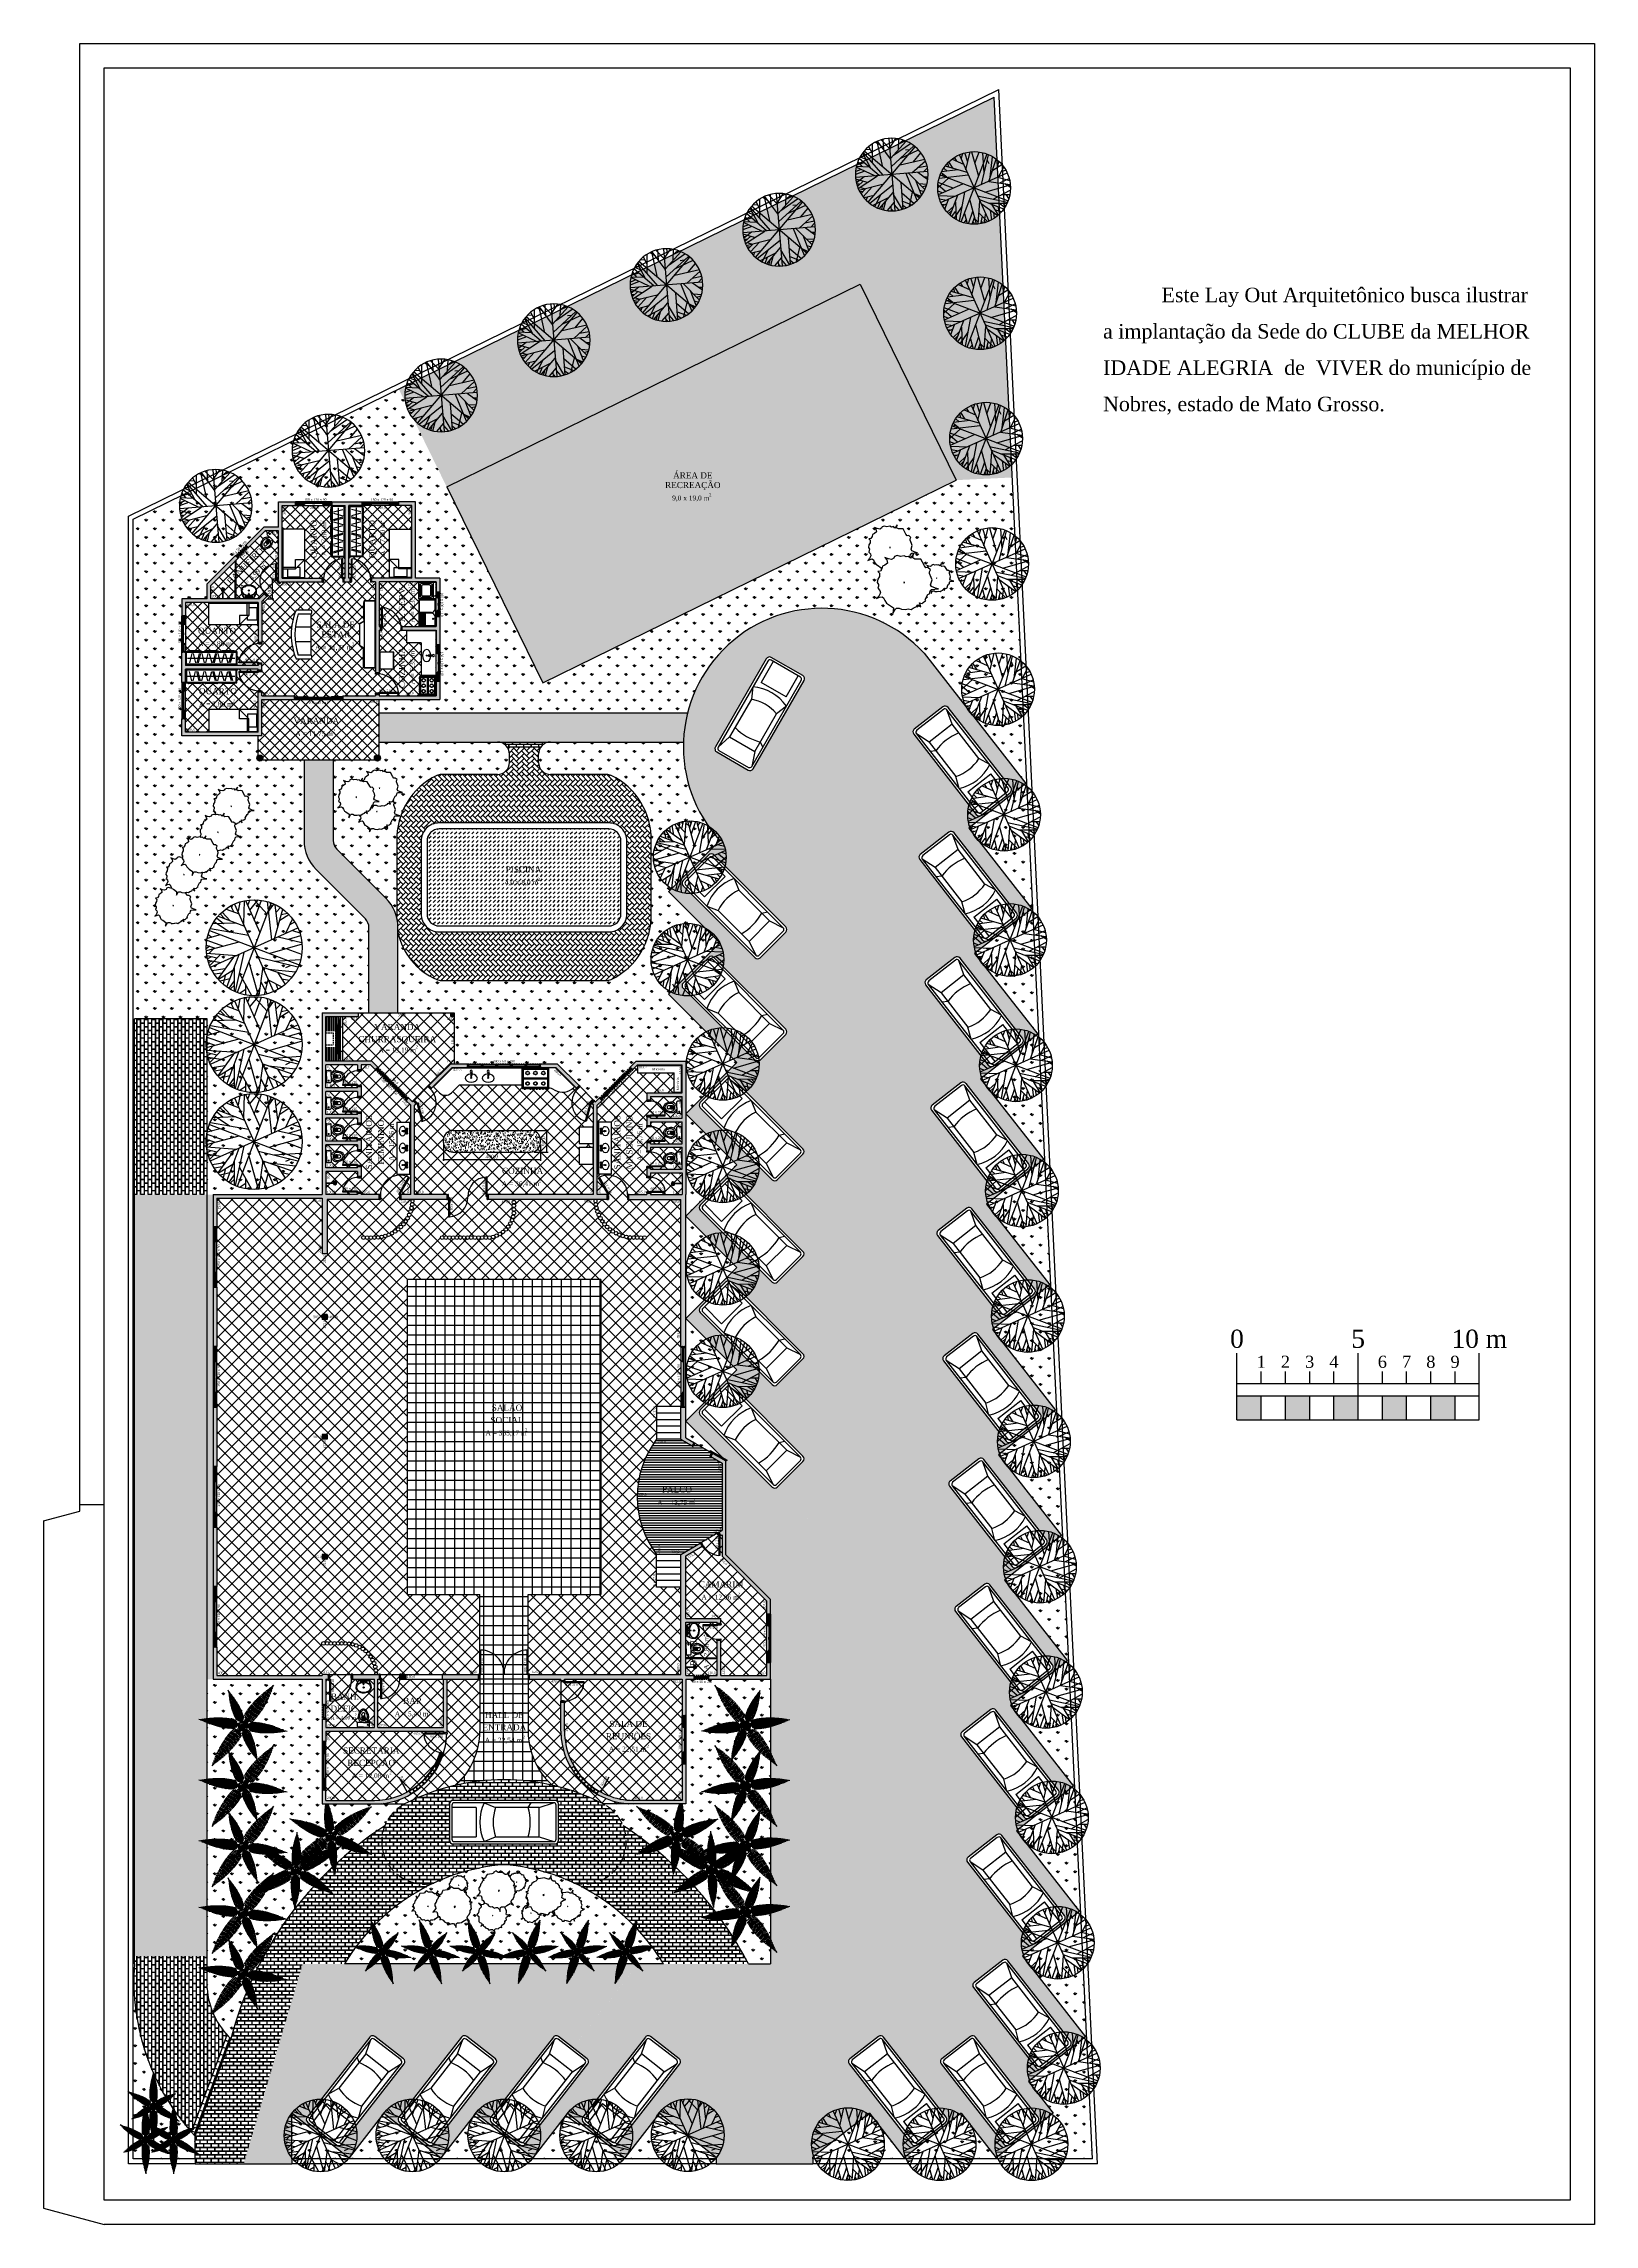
# Model space of a CAD drawing. Header units: millimetres. Extents: x 5728 to 12128, y -948 to 8052.
import ezdxf
from ezdxf.enums import TextEntityAlignment as Align

# ---------------------------------------------------------------- set-up
doc = ezdxf.new("R2010")
doc.units = ezdxf.units.MM
doc.header["$MEASUREMENT"] = 0
doc.linetypes.add('DASHED', pattern=[19.05, 12.7, -6.35])
for name, color, linetype in [('001 - 0.150 Color', 1, 'Continuous'), ('002 - 0.150', 2, 'Continuous'), ('003 - 0.250 Color', 3, 'Continuous'), ('004 - 0.150 Color', 4, 'Continuous'), ('005 - 0.350 Color', 5, 'Continuous'), ('007 - 0.200', 7, 'Continuous'), ('007 - 1.000', 210, 'Continuous'), ('030 - 0.500 Color', 30, 'Continuous'), ('031 - 0.250 Color', 31, 'Continuous'), ('052 - 0.250 Color', 52, 'Continuous'), ('084 - 0.250 Color', 84, 'Continuous'), ('104 - 0.250 Color', 104, 'Continuous'), ('252 - 0.150 Color', 252, 'Continuous'), ('253 - 0.150 Color', 253, 'Continuous')]:
    doc.layers.add(name, color=color, linetype=linetype)
doc.styles.add('style4', font='romantic.ttf')
doc.dimstyles.new('Externa', dxfattribs={"dimtxt": 15, "dimasz": 6, "dimexe": 5, "dimexo": 15, "dimgap": 2.5, "dimtad": 1, "dimdec": 1, "dimzin": 4, "dimtxsty": 'style4', "dimblk": 'ARCHTICK', "dimcen": 6, "dimdle": 3, "dimclrd": 256, "dimclre": 256, "dimclrt": 256, "dimadec": 4, "dimazin": 1, "dimtfac": 1, "dimtdec": 1, "dimtmove": 0, "dimatfit": 3, "dimldrblk": 'ARCHTICK', "dimfxl": 1, "dimlwd": -1, "dimlwe": -1, "dimarcsym": 0})
pattern_1 = [(0, (505.56, -396.484), (0, 39.99992), []), (90, (505.56, -396.484), (-39.99992, 2e-15), [])]
pattern_2 = [(90, (0, 0), (-35.921, 35.921), [9.525, -62.317]), (45, (0, 0), (-35.92102, 35.92102), [9.525, -41.275]), (135, (0, 0), (-35.92102, -35.92102), [9.525, -41.275])]
pattern_3 = [(0, (0, 0), (15.36, 15.36), [30, -0.72]), (0, (-15.36, 0.72), (15.36, 15.36), [30, -0.72]), (90, (0, 0), (-15.36, 15.36), [-16.08, 14.64]), (90, (-0.72, 0), (-15.36, 15.36), [-16.08, 14.64])]
pattern_4 = [(45, (0, 0), (-28.28421, 28.28421), []), (135, (0, 0), (-28.28421, -28.28421), [])]
pattern_5 = [(90, (0, 0), (-15.36192, 15.36192), [30.00375, -0.72009]), (90, (-0.72, -15.362), (-15.36192, 15.36192), [30.00375, -0.72009]), (180, (0, 0), (-15.36192, -15.36192), [-16.08201, 14.64183]), (180, (-4e-17, -0.72), (-15.36192, -15.36192), [-16.08201, 14.64183])]

# ---------------------------------------------------------------- blocks, each defined once
blk = doc.blocks.new('_ArchTick')
at = {"color": 0, "const_width": 0.15}
blk.add_lwpolyline([(-0.5, -0.5), (0.5, 0.5)], dxfattribs=at)
blk = doc.blocks.new('*D2')
at = {"layer": '007 - 0.200', "ltscale": 2.5}
for p, q in [((7781.2, 3445.9), (7375.2, 3445.9)), ((7378.2, 3507.3), (7378.2, 3440.9)), ((7778.2, 3507.3), (7778.2, 3440.9))]:
    blk.add_line(p, q, dxfattribs=at)
at = {"layer": 'Defpoints', "color": 0, "ltscale": 2.5}
for p in [(7378.2, 3522.3), (7778.2, 3522.3), (7378.2, 3445.9)]:
    blk.add_point(p, dxfattribs=at)
at = {"layer": '007 - 0.200', "ltscale": 2.5, "xscale": 6, "yscale": 6, "zscale": 6, "rotation": 180}
blk.add_blockref('_ArchTick', (7378.2, 3445.9), dxfattribs=at)
at = {"layer": '007 - 0.200', "ltscale": 2.5, "xscale": 6, "yscale": 6, "zscale": 6}
blk.add_blockref('_ArchTick', (7778.2, 3445.9), dxfattribs=at)
at = {"layer": '007 - 0.200', "ltscale": 2.5, "insert": (7578.2, 3457.5), "char_height": 15, "attachment_point": 5, "style": 'style4'}
blk.add_mtext('400,0', dxfattribs=at)
blk = doc.blocks.new('*D3')
at = {"layer": '007 - 0.200', "ltscale": 2.5}
for p, q in [((7753.2, 3567.3), (7809.9, 3567.3)), ((7804.9, 3474.3), (7804.9, 3570.3)), ((7753.2, 3477.3), (7809.9, 3477.3))]:
    blk.add_line(p, q, dxfattribs=at)
at = {"layer": 'Defpoints', "color": 0, "ltscale": 2.5}
for p in [(7738.2, 3567.3), (7804.9, 3567.3), (7738.2, 3477.3)]:
    blk.add_point(p, dxfattribs=at)
at = {"layer": '007 - 0.200', "ltscale": 2.5, "xscale": 6, "yscale": 6, "zscale": 6}
for p, rotation in [((7804.9, 3567.3), 90), ((7804.9, 3477.3), 270)]:
    blk.add_blockref('_ArchTick', p, dxfattribs=dict(at, rotation=rotation))
at = {"layer": '007 - 0.200', "ltscale": 2.5, "insert": (7793.3, 3522.3), "char_height": 15, "attachment_point": 5, "rotation": 90, "style": 'style4'}
blk.add_mtext('90,0', dxfattribs=at)
blk = doc.blocks.new('*D4')
at = {"layer": '007 - 0.200', "ltscale": 2.5}
blk.add_line((8061.2, 898.4), (8027.8, 836.5), dxfattribs=at)
at = {"layer": 'Defpoints', "color": 0, "ltscale": 2.5}
for p in [(8163.2, 1087.3), (8027.8, 836.5)]:
    blk.add_point(p, dxfattribs=at)
at = {"layer": '007 - 0.200', "ltscale": 2.5, "xscale": 6, "yscale": 6, "zscale": 6, "rotation": 241.6302215926924}
blk.add_blockref('_ArchTick', (8027.8, 836.5), dxfattribs=at)
at = {"layer": '007 - 0.200', "ltscale": 2.5, "insert": (8042.3, 881.5), "char_height": 10, "attachment_point": 5, "rotation": 61.63022, "style": 'style4'}
blk.add_mtext('R285,0', dxfattribs=at)
blk = doc.blocks.new('*D5')
at = {"layer": '007 - 0.200', "ltscale": 2.5}
blk.add_line((7194.8, 898.1), (7228, 836.2), dxfattribs=at)
at = {"layer": 'Defpoints', "color": 0, "ltscale": 2.5}
for p in [(7093.2, 1087.3), (7228, 836.2)]:
    blk.add_point(p, dxfattribs=at)
at = {"layer": '007 - 0.200', "ltscale": 2.5, "xscale": 6, "yscale": 6, "zscale": 6, "rotation": 298.2213901117159}
blk.add_blockref('_ArchTick', (7228, 836.2), dxfattribs=at)
at = {"layer": '007 - 0.200', "ltscale": 2.5, "insert": (7213.6, 881.2), "char_height": 10, "attachment_point": 5, "rotation": 298.22139, "style": 'style4'}
blk.add_mtext('R285,0', dxfattribs=at)
blk = doc.blocks.new('Carro')
at = {"layer": '052 - 0.250 Color'}
for p, q in [((7967.7, 5100.5), (7861.7, 4994.4)), ((7971.3, 5089.9), (7872.3, 4990.9)), ((8034.9, 5012.1), (7964.2, 5082.8)), ((8275.3, 4800), (7985.4, 5089.9)), ((8285.9, 4803.5), (7988.9, 5100.5)), ((7861.7, 4973.2), (8158.6, 4676.2)), ((7872.3, 4976.7), (8162.2, 4686.8)), ((7879.3, 4998), (7950, 4927.2)), ((8034.9, 5012.1), (7950, 4927.2)), ((8072.5, 5002.8), (8091.5, 4955.5)), ((8218.7, 4828.2), (8091.5, 4955.5)), ((7959.4, 4889.6), (8006.6, 4870.7)), ((8006.6, 4870.7), (8133.9, 4743.4)), ((8186.9, 4860.1), (8209.8, 4865.5)), ((8133.9, 4743.4), (8218.7, 4828.2)), ((8176.3, 4686.8), (8275.3, 4785.8)), ((8179.9, 4676.2), (8285.9, 4782.3)), ((8218.7, 4828.2), (8275.3, 4800)), ((8133.9, 4743.4), (8162.2, 4686.8))]:
    blk.add_line(p, q, dxfattribs=at)
for centre, radius, start, end in [((7978.3, 5089.9), 15, 44.99996, 134.99996), ((7978.3, 5082.8), 10, 44.99996, 134.99996), ((7872.3, 4983.8), 15, 134.99996, 224.99996), ((7879.3, 4983.8), 10, 134.99996, 224.99996), ((8133.9, 4828.2), 185, 109.37793, 160.62198), ((8172.8, 4789.4), 185, 116.07531, 153.9246), ((7988.2, 4973.9), 229, 299.81067, 330.18924), ((8268.2, 4792.9), 10, 314.99996, 44.99996), ((8275.3, 4792.9), 15, 314.99996, 44.99996), ((8169.3, 4693.9), 10, 224.99996, 314.99996), ((8169.3, 4686.8), 15, 224.99996, 314.99996)]:
    blk.add_arc(centre, radius, start, end, dxfattribs=at)
blk = doc.blocks.new('Árvore Est')
at = {"layer": '084 - 0.250 Color'}
for p, q in [((7725.2, -1584.4), (7732, -1567.7)), ((7731.4, -1598.9), (7758.1, -1567.4)), ((7745.8, -1567.5), (7785.5, -1611.6)), ((7619.8, -1634.8), (7668.2, -1667.1)), ((7628.1, -1624.1), (7648.7, -1640.4)), ((7633.2, -1618.2), (7715.4, -1649.5)), ((7639.3, -1610.8), (7652.7, -1625)), ((7645.6, -1605.4), (7670.2, -1632.3)), ((7658.2, -1595.7), (7698.1, -1610.9)), ((7672.5, -1586.7), (7680.2, -1603.5)), ((7675.4, -1592.6), (7677.6, -1583.2)), ((7806.1, -1852.3), (7684.8, -1581.3)), ((7798.9, -1576.7), (7692, -1856.9)), ((7700.9, -1573.9), (7694.8, -1602.4)), ((7714.2, -1570), (7712.1, -1641)), ((7718.1, -1569.6), (7762.9, -1669.5)), ((7745.2, -1630.7), (7768.5, -1568.3)), ((7786.2, -1572.7), (7799, -1692.3)), ((7789.9, -1603.7), (7807.2, -1580.7)), ((7800.1, -1590.6), (7795.4, -1575.6)), ((7808.8, -1688.8), (7835, -1596.7)), ((7819.8, -1650.1), (7811.3, -1582.2)), ((7814.3, -1605.1), (7827.5, -1591.5)), ((7825.8, -1630.6), (7853.3, -1612.8)), ((7830.8, -1612.6), (7848.8, -1608.6)), ((7864.7, -1626.2), (7843.3, -1672.4)), ((7856, -1645.2), (7872.2, -1636.3)), ((7595.8, -1725.9), (7698.1, -1698.5)), ((7597.8, -1693.5), (7649.8, -1711.5)), ((7639.5, -1676.8), (7598.6, -1687.7)), ((7601.6, -1675), (7612.7, -1684)), ((7605.3, -1663.3), (7885.6, -1770.3)), ((7608.4, -1657), (7728.1, -1677.9)), ((7881, -1656.1), (7609.9, -1777.5)), ((7688.5, -1639.9), (7615.5, -1642.2)), ((7820.8, -1683.1), (7894.4, -1700.3)), ((7852.5, -1690.4), (7890.9, -1678.5)), ((7865.2, -1663.2), (7887.8, -1670.6)), ((7595.7, -1708.9), (7623.6, -1718.4)), ((7606.2, -1712.3), (7596.2, -1718.8)), ((7596.7, -1733.5), (7691.5, -1740.7)), ((7628.6, -1749.9), (7598, -1742.4)), ((7609.9, -1745.8), (7599.9, -1751)), ((7640.8, -1763.6), (7601.4, -1757)), ((7612.5, -1758.8), (7603.1, -1762.5)), ((7617.9, -1719.8), (7604.7, -1733.5)), ((7641.4, -1737.3), (7606.4, -1772.2)), ((7680.9, -1746.3), (7631.7, -1814.5)), ((7697.4, -1738.7), (7659.8, -1838.5)), ((7712.9, -1731.3), (7686.4, -1854.1)), ((7728.3, -1761.4), (7757.8, -1865.6)), ((7759, -1746.5), (7882.2, -1776.6)), ((7895, -1706), (7794.6, -1734.7)), ((7808.1, -1758.6), (7890.7, -1753.2)), ((7844.6, -1778.4), (7859.3, -1772)), ((7847.4, -1719.8), (7893.6, -1736.9)), ((7654.1, -1783.1), (7614.1, -1789)), ((7644.9, -1796), (7621, -1799.5)), ((7678.9, -1788.4), (7633.6, -1815.8)), ((7669.1, -1814.2), (7638.6, -1821.3)), ((7654.6, -1803.9), (7648.9, -1830.1)), ((7683.2, -1820.3), (7666.4, -1843.4)), ((7683.6, -1834.3), (7671.1, -1845.8)), ((7682.5, -1778.9), (7683.3, -1852.3)), ((7698.6, -1795.9), (7736.5, -1865.9)), ((7717.8, -1831), (7717.8, -1863)), ((7772.3, -1776.9), (7760.3, -1865.3)), ((7766.3, -1822.4), (7784.8, -1861.4)), ((7770.8, -1778), (7778.2, -1784.5)), ((7772.7, -1777.1), (7864, -1808.3)), ((7789.6, -1814.3), (7776.4, -1862.5)), ((7790.6, -1783.3), (7874.3, -1792.3)), ((7791.1, -1817.9), (7831.6, -1838.8)), ((7813.3, -1830), (7819.2, -1846.8)), ((7818.4, -1793.3), (7842, -1831.3)), ((7831.2, -1813.9), (7855.5, -1818.3)), ((7717.7, -1848.5), (7701.4, -1859.2)), ((7763.4, -1843.6), (7750.2, -1865.7))]:
    blk.add_line(p, q, dxfattribs=at)
blk.add_circle((7745.4, -1716.8), 150, dxfattribs=at)
blk = doc.blocks.new('Coqueiro')
at = {"layer": '104 - 0.250 Color', "ltscale": 2.5}
for p, q in [((27820.3, 18660.8), (27811.4, 18662.4)), ((27820.3, 18664.3), (27812.2, 18665.8)), ((27820.3, 18667.8), (27813, 18669.1)), ((27820.3, 18671.3), (27813.9, 18672.4)), ((27820.3, 18674.8), (27814.9, 18675.8)), ((27820.3, 18678.3), (27815.8, 18679.1)), ((27820.3, 18681.8), (27816.8, 18682.4)), ((27820.3, 18685.3), (27817.8, 18685.8)), ((27820.3, 18688.8), (27818.8, 18689.1)), ((27820.3, 18554), (27820.3, 18694)), ((27820.3, 18688.8), (27821.9, 18689.1)), ((27820.3, 18685.3), (27822.9, 18685.8)), ((27820.3, 18681.8), (27823.9, 18682.4)), ((27820.3, 18678.3), (27824.9, 18679.1)), ((27820.3, 18674.8), (27825.8, 18675.8)), ((27820.3, 18671.3), (27826.7, 18672.4)), ((27820.3, 18667.8), (27827.6, 18669.1)), ((27820.3, 18664.3), (27828.5, 18665.8)), ((27820.3, 18660.8), (27829.3, 18662.4)), ((27820.3, 18554), (27714.3, 18615.3)), ((27718.2, 18613), (27717.3, 18612)), ((27718.2, 18613), (27718.7, 18614.3)), ((27720.9, 18611.5), (27719.4, 18609.7)), ((27720.9, 18611.5), (27721.6, 18613.6)), ((27723.5, 18609.9), (27721.5, 18607.5)), ((27723.5, 18609.9), (27724.6, 18612.9)), ((27726.2, 18608.4), (27723.6, 18605.3)), ((27728.8, 18606.9), (27725.7, 18603.1)), ((27726.2, 18608.4), (27727.5, 18612.2)), ((27731.5, 18605.3), (27727.8, 18601)), ((27728.8, 18606.9), (27730.5, 18611.5)), ((27734.1, 18603.8), (27729.9, 18598.8)), ((27731.5, 18605.3), (27733.4, 18610.7)), ((27736.8, 18602.3), (27732.1, 18596.7)), ((27734.1, 18603.8), (27736.3, 18609.9)), ((27739.4, 18600.7), (27734.3, 18594.6)), ((27736.8, 18602.3), (27739.2, 18609.1)), ((27739.4, 18600.7), (27742.1, 18608.2)), ((27742.1, 18599.2), (27745, 18607.4)), ((27744.7, 18597.7), (27747.9, 18606.5)), ((27747.4, 18596.2), (27750.8, 18605.5)), ((27750, 18594.6), (27753.7, 18604.6)), ((27752.7, 18593.1), (27756.5, 18603.6)), ((27755.3, 18591.6), (27759.3, 18602.5)), ((27758, 18590), (27762.2, 18601.5)), ((27760.6, 18588.5), (27765, 18600.4)), ((27820.3, 18604.8), (27803.8, 18607.7)), ((27820.3, 18601.3), (27803.8, 18604.2)), ((27820.3, 18597.8), (27803.8, 18600.7)), ((27820.3, 18608.3), (27803.9, 18611.2)), ((27820.3, 18611.8), (27804, 18614.7)), ((27820.3, 18615.3), (27804.3, 18618.2)), ((27820.3, 18618.8), (27804.5, 18621.6)), ((27820.3, 18622.3), (27804.8, 18625)), ((27820.3, 18625.8), (27805.2, 18628.5)), ((27820.3, 18629.3), (27805.6, 18631.9)), ((27820.3, 18632.8), (27806.1, 18635.3)), ((27820.3, 18636.3), (27806.6, 18638.7)), ((27820.3, 18639.8), (27807.2, 18642.1)), ((27820.3, 18643.3), (27807.8, 18645.5)), ((27820.3, 18646.8), (27808.4, 18648.9)), ((27820.3, 18650.3), (27809.1, 18652.3)), ((27820.3, 18653.8), (27809.8, 18655.7)), ((27820.3, 18657.3), (27810.6, 18659)), ((27820.3, 18657.3), (27830.1, 18659)), ((27820.3, 18653.8), (27830.9, 18655.7)), ((27820.3, 18650.3), (27831.6, 18652.3)), ((27820.3, 18646.8), (27832.3, 18648.9)), ((27820.3, 18643.3), (27832.9, 18645.5)), ((27820.3, 18639.8), (27833.5, 18642.1)), ((27820.3, 18636.3), (27834.1, 18638.7)), ((27820.3, 18632.8), (27834.6, 18635.3)), ((27820.3, 18629.3), (27835, 18631.9)), ((27820.3, 18625.8), (27835.5, 18628.5)), ((27820.3, 18622.3), (27835.8, 18625)), ((27820.3, 18618.8), (27836.2, 18621.6)), ((27820.3, 18615.3), (27836.4, 18618.2)), ((27820.3, 18611.8), (27836.6, 18614.7)), ((27820.3, 18608.3), (27836.8, 18611.2)), ((27820.3, 18604.8), (27836.9, 18607.7)), ((27820.3, 18554), (27911.3, 18606.5)), ((27820.3, 18601.3), (27836.9, 18604.2)), ((27820.3, 18597.8), (27836.9, 18600.7)), ((27889.7, 18594.1), (27887.4, 18600.5)), ((27892, 18595.4), (27889.9, 18601.2)), ((27894.2, 18596.7), (27892.3, 18601.9)), ((27896.5, 18598), (27894.9, 18602.6)), ((27898.8, 18599.3), (27897.4, 18603.2)), ((27901.1, 18600.6), (27899.9, 18603.9)), ((27901.1, 18600.6), (27903.3, 18598)), ((27903.3, 18601.9), (27902.4, 18604.5)), ((27903.3, 18601.9), (27905.1, 18599.9)), ((27905.6, 18603.3), (27904.9, 18605.1)), ((27905.6, 18603.3), (27906.9, 18601.8)), ((27907.9, 18604.6), (27907.5, 18605.7)), ((27907.9, 18604.6), (27908.6, 18603.7)), ((27820.3, 18554), (27729.4, 18501.5)), ((27742.1, 18599.2), (27736.5, 18592.6)), ((27744.7, 18597.7), (27738.7, 18590.5)), ((27747.4, 18596.2), (27741, 18588.5)), ((27750, 18594.6), (27743.2, 18586.5)), ((27752.7, 18593.1), (27745.5, 18584.5)), ((27755.3, 18591.6), (27747.8, 18582.6)), ((27758, 18590), (27750.1, 18580.7)), ((27760.6, 18588.5), (27752.5, 18578.8)), ((27763.3, 18587), (27754.9, 18577)), ((27765.9, 18585.4), (27757.3, 18575.1)), ((27768.6, 18583.9), (27759.7, 18573.4)), ((27771.2, 18582.4), (27762.2, 18571.6)), ((27763.3, 18587), (27767.8, 18599.2)), ((27773.9, 18580.8), (27764.7, 18569.9)), ((27765.9, 18585.4), (27770.5, 18598.1)), ((27776.5, 18579.3), (27767.2, 18568.2)), ((27768.6, 18583.9), (27773.3, 18596.8)), ((27779.2, 18577.8), (27769.8, 18566.6)), ((27771.2, 18582.4), (27776, 18595.6)), ((27781.9, 18576.2), (27772.4, 18565)), ((27780.5, 18531), (27772.7, 18540.4)), ((27773.9, 18580.8), (27778.8, 18594.3)), ((27782.8, 18532.4), (27774.8, 18541.9)), ((27784.5, 18574.7), (27775, 18563.4)), ((27776.5, 18579.3), (27781.5, 18592.9)), ((27785.1, 18533.7), (27777, 18543.3)), ((27787.2, 18573.2), (27777.7, 18561.9)), ((27779.2, 18577.8), (27784.2, 18591.5)), ((27787.4, 18535), (27779.3, 18544.6)), ((27789.8, 18571.7), (27780.4, 18560.4)), ((27789.6, 18536.3), (27781.5, 18546)), ((27781.9, 18576.2), (27786.9, 18590.1)), ((27792.5, 18570.1), (27783.1, 18559)), ((27791.9, 18537.6), (27783.8, 18547.3)), ((27784.5, 18574.7), (27789.5, 18588.6)), ((27795.1, 18568.6), (27785.9, 18557.6)), ((27794.2, 18538.9), (27786.1, 18548.5)), ((27787.2, 18573.2), (27792.2, 18587)), ((27796.4, 18540.2), (27788.5, 18549.7)), ((27797.8, 18567.1), (27788.8, 18556.3)), ((27789.8, 18571.7), (27794.8, 18585.4)), ((27798.7, 18541.5), (27790.8, 18550.9)), ((27800.4, 18565.5), (27791.6, 18555)), ((27800.4, 18565.5), (27791.6, 18555)), ((27792.5, 18570.1), (27797.4, 18583.7)), ((27801, 18542.9), (27793.3, 18552.1)), ((27803.1, 18564), (27794.7, 18554)), ((27795.1, 18568.6), (27800, 18582)), ((27803.3, 18544.2), (27795.7, 18553.2)), ((27803.3, 18544.2), (27795.7, 18553.2)), ((27796.4, 18540.2), (27800.7, 18528.6)), ((27797.8, 18567.1), (27802.6, 18580.2)), ((27805.5, 18545.5), (27798.4, 18554)), ((27798.7, 18541.5), (27802.9, 18530)), ((27805.7, 18562.5), (27799.5, 18555.1)), ((27800.4, 18565.5), (27805.1, 18578.4)), ((27800.4, 18565.5), (27805.1, 18578.4)), ((27801, 18542.9), (27805.1, 18531.6)), ((27807.8, 18546.8), (27802.5, 18553.1)), ((27803.1, 18564), (27807.5, 18576.3)), ((27803.3, 18544.2), (27807.3, 18533.1)), ((27803.3, 18544.2), (27807.3, 18533.1)), ((27820.3, 18594.3), (27803.9, 18597.2)), ((27820.3, 18590.8), (27804, 18593.7)), ((27820.3, 18587.3), (27804.3, 18590.2)), ((27820.3, 18583.8), (27804.6, 18586.6)), ((27820.3, 18580.3), (27804.9, 18583)), ((27820.3, 18580.3), (27804.9, 18583)), ((27808.4, 18560.9), (27804.9, 18556.8)), ((27805.5, 18545.5), (27809.4, 18535)), ((27820.3, 18576.8), (27805.7, 18579.4)), ((27805.7, 18562.5), (27809, 18571.5)), ((27810.1, 18548.1), (27807.1, 18551.7)), ((27811, 18559.4), (27807.5, 18555.2)), ((27807.8, 18546.8), (27810.6, 18539)), ((27808.4, 18560.9), (27810.2, 18566)), ((27820.3, 18573.3), (27809.5, 18575.2)), ((27810.1, 18548.1), (27811.7, 18543.7)), ((27813.7, 18557.9), (27810.2, 18553.7)), ((27811, 18559.4), (27812.9, 18564.5)), ((27813.7, 18557.9), (27815.5, 18563)), ((27820.3, 18569.8), (27814.2, 18570.9)), ((27820.3, 18594.3), (27836.8, 18597.2)), ((27820.3, 18590.8), (27836.6, 18593.7)), ((27820.3, 18587.3), (27836.4, 18590.2)), ((27820.3, 18583.8), (27836.1, 18586.6)), ((27820.3, 18580.3), (27835.7, 18583)), ((27820.3, 18580.3), (27835.7, 18583)), ((27820.3, 18576.8), (27835, 18579.4)), ((27820.3, 18573.3), (27831.2, 18575.2)), ((27820.3, 18569.8), (27826.4, 18570.9)), ((27820.3, 18554), (27926.4, 18492.8)), ((27820.3, 18554), (27820.3, 18414)), ((27827, 18550.2), (27825.1, 18545.1)), ((27827, 18550.2), (27830.5, 18554.3)), ((27829.7, 18548.7), (27827.8, 18543.6)), ((27830.6, 18559.9), (27829, 18564.3)), ((27829.7, 18548.7), (27833.1, 18552.8)), ((27832.9, 18561.3), (27830, 18569)), ((27832.3, 18547.1), (27830.4, 18542)), ((27830.6, 18559.9), (27833.6, 18556.4)), ((27835.1, 18562.6), (27831.3, 18573.1)), ((27835, 18545.6), (27831.7, 18536.5)), ((27832.3, 18547.1), (27835.8, 18551.3)), ((27832.9, 18561.3), (27838.2, 18554.9)), ((27837.6, 18544.1), (27833.1, 18531.8)), ((27837.4, 18563.9), (27833.4, 18574.9)), ((27837.4, 18563.9), (27833.4, 18574.9)), ((27835, 18545.6), (27841.1, 18553)), ((27835.1, 18562.6), (27842.3, 18554)), ((27839.7, 18565.2), (27835.6, 18576.5)), ((27840.3, 18542.5), (27835.6, 18529.7)), ((27840.3, 18542.5), (27835.6, 18529.7)), ((27837.4, 18563.9), (27845, 18554.9)), ((27837.4, 18563.9), (27845, 18554.9)), ((27837.6, 18544.1), (27846, 18554)), ((27842, 18566.5), (27837.8, 18578)), ((27842.9, 18541), (27838.1, 18527.8)), ((27839.7, 18565.2), (27847.4, 18556)), ((27844.2, 18567.8), (27840, 18579.5)), ((27840.3, 18542.5), (27849.1, 18553)), ((27840.3, 18542.5), (27849.1, 18553)), ((27842, 18566.5), (27849.8, 18557.1)), ((27846.5, 18569.1), (27842.2, 18580.9)), ((27842.9, 18541), (27851.9, 18551.7)), ((27844.2, 18567.8), (27852.2, 18558.3)), ((27848.8, 18570.4), (27844.5, 18582.3)), ((27845.6, 18539.5), (27854.7, 18550.4)), ((27846.5, 18569.1), (27854.6, 18559.5)), ((27851.1, 18571.8), (27846.7, 18583.6)), ((27848.2, 18537.9), (27857.5, 18549)), ((27848.8, 18570.4), (27856.9, 18560.8)), ((27853.3, 18573.1), (27849, 18584.9)), ((27850.9, 18536.4), (27860.3, 18547.6)), ((27851.1, 18571.8), (27859.2, 18562.1)), ((27855.6, 18574.4), (27851.3, 18586.2)), ((27853.3, 18573.1), (27861.4, 18563.4)), ((27853.5, 18534.9), (27863, 18546.1)), ((27857.9, 18575.7), (27853.6, 18587.4)), ((27855.6, 18574.4), (27863.7, 18564.8)), ((27860.1, 18577), (27856, 18588.5)), ((27856.2, 18533.3), (27865.6, 18544.6)), ((27857.9, 18575.7), (27865.8, 18566.2)), ((27862.4, 18578.3), (27858.3, 18589.6)), ((27858.8, 18531.8), (27868.3, 18543.1)), ((27860.1, 18577), (27868, 18567.6)), ((27864.7, 18579.6), (27860.7, 18590.7)), ((27861.5, 18530.3), (27870.9, 18541.5)), ((27862.4, 18578.3), (27870.2, 18569.1)), ((27867, 18580.9), (27863, 18591.8)), ((27864.7, 18579.6), (27872.3, 18570.6)), ((27869.2, 18582.3), (27865.4, 18592.8)), ((27867, 18580.9), (27874.4, 18572.1)), ((27871.5, 18583.6), (27867.8, 18593.8)), ((27869.2, 18582.3), (27876.4, 18573.7)), ((27873.8, 18584.9), (27870.2, 18594.7)), ((27871.5, 18583.6), (27878.5, 18575.3)), ((27876.1, 18586.2), (27872.6, 18595.6)), ((27873.8, 18584.9), (27880.5, 18576.9)), ((27878.3, 18587.5), (27875.1, 18596.5)), ((27876.1, 18586.2), (27882.5, 18578.5)), ((27880.6, 18588.8), (27877.5, 18597.4)), ((27878.3, 18587.5), (27884.5, 18580.2)), ((27882.9, 18590.1), (27880, 18598.2)), ((27880.6, 18588.8), (27886.4, 18581.9)), ((27885.2, 18591.4), (27882.4, 18599)), ((27882.9, 18590.1), (27888.4, 18583.6)), ((27887.4, 18592.8), (27884.9, 18599.8)), ((27885.2, 18591.4), (27890.3, 18585.3)), ((27887.4, 18592.8), (27892.2, 18587.1)), ((27889.7, 18594.1), (27894.1, 18588.8)), ((27892, 18595.4), (27896, 18590.6)), ((27894.2, 18596.7), (27897.8, 18592.4)), ((27896.5, 18598), (27899.7, 18594.3)), ((27898.8, 18599.3), (27901.5, 18596.1)), ((27732.8, 18503.5), (27732, 18504.4)), ((27732.8, 18503.5), (27733.2, 18502.4)), ((27735.1, 18504.8), (27733.8, 18506.3)), ((27735.1, 18504.8), (27735.7, 18503)), ((27737.3, 18506.1), (27735.6, 18508.2)), ((27737.3, 18506.1), (27738.3, 18503.6)), ((27739.6, 18507.4), (27737.4, 18510.1)), ((27741.9, 18508.7), (27739.2, 18511.9)), ((27739.6, 18507.4), (27740.8, 18504.2)), ((27744.2, 18510), (27741, 18513.8)), ((27741.9, 18508.7), (27743.3, 18504.8)), ((27746.4, 18511.4), (27742.9, 18515.6)), ((27744.2, 18510), (27745.8, 18505.5)), ((27748.7, 18512.7), (27744.7, 18517.4)), ((27746.4, 18511.4), (27748.3, 18506.1)), ((27751, 18514), (27746.6, 18519.2)), ((27753.3, 18515.3), (27748.5, 18521)), ((27748.7, 18512.7), (27750.8, 18506.8)), ((27755.5, 18516.6), (27750.4, 18522.7)), ((27751, 18514), (27753.3, 18507.6)), ((27757.8, 18517.9), (27752.3, 18524.5)), ((27753.3, 18515.3), (27755.8, 18508.3)), ((27760.1, 18519.2), (27754.2, 18526.2)), ((27755.5, 18516.6), (27758.3, 18509.1)), ((27762.3, 18520.5), (27756.2, 18527.9)), ((27757.8, 18517.9), (27760.7, 18509.9)), ((27764.6, 18521.9), (27758.2, 18529.5)), ((27760.1, 18519.2), (27763.2, 18510.7)), ((27766.9, 18523.2), (27760.2, 18531.2)), ((27769.2, 18524.5), (27762.2, 18532.8)), ((27762.3, 18520.5), (27765.6, 18511.6)), ((27771.4, 18525.8), (27764.2, 18534.4)), ((27764.6, 18521.9), (27768, 18512.4)), ((27773.7, 18527.1), (27766.3, 18535.9)), ((27766.9, 18523.2), (27770.5, 18513.4)), ((27776, 18528.4), (27768.4, 18537.5)), ((27769.2, 18524.5), (27772.9, 18514.3)), ((27778.3, 18529.7), (27770.5, 18539)), ((27771.4, 18525.8), (27775.3, 18515.3)), ((27773.7, 18527.1), (27777.7, 18516.3)), ((27776, 18528.4), (27780, 18517.3)), ((27778.3, 18529.7), (27782.4, 18518.4)), ((27780.5, 18531), (27784.7, 18519.5)), ((27782.8, 18532.4), (27787, 18520.7)), ((27785.1, 18533.7), (27789.4, 18521.9)), ((27787.4, 18535), (27791.7, 18523.1)), ((27789.6, 18536.3), (27793.9, 18524.4)), ((27791.9, 18537.6), (27796.2, 18525.8)), ((27794.2, 18538.9), (27798.5, 18527.1)), ((27820.3, 18510.2), (27803.8, 18507.3)), ((27820.3, 18506.7), (27803.8, 18503.8)), ((27820.3, 18503.2), (27803.8, 18500.3)), ((27820.3, 18513.7), (27803.9, 18510.8)), ((27820.3, 18499.7), (27803.9, 18496.8)), ((27820.3, 18517.2), (27804, 18514.4)), ((27820.3, 18496.2), (27804, 18493.4)), ((27820.3, 18520.7), (27804.3, 18517.9)), ((27820.3, 18492.7), (27804.3, 18489.9)), ((27820.3, 18489.2), (27804.5, 18486.5)), ((27820.3, 18524.2), (27804.6, 18521.5)), ((27820.3, 18485.7), (27804.8, 18483)), ((27820.3, 18527.7), (27804.9, 18525)), ((27820.3, 18527.7), (27804.9, 18525)), ((27820.3, 18482.2), (27805.2, 18479.6)), ((27820.3, 18531.2), (27805.7, 18528.7)), ((27820.3, 18534.7), (27809.5, 18532.8)), ((27820.3, 18538.2), (27814.2, 18537.2)), ((27820.3, 18538.2), (27826.4, 18537.2)), ((27820.3, 18534.7), (27831.2, 18532.8)), ((27820.3, 18531.2), (27835, 18528.7)), ((27820.3, 18527.7), (27835.7, 18525)), ((27820.3, 18527.7), (27835.7, 18525)), ((27820.3, 18524.2), (27836.1, 18521.5)), ((27820.3, 18520.7), (27836.4, 18517.9)), ((27820.3, 18517.2), (27836.6, 18514.4)), ((27820.3, 18513.7), (27836.8, 18510.8)), ((27820.3, 18510.2), (27836.9, 18507.3)), ((27820.3, 18506.7), (27836.9, 18503.8)), ((27820.3, 18503.2), (27836.9, 18500.3)), ((27820.3, 18499.7), (27836.8, 18496.8)), ((27820.3, 18496.2), (27836.6, 18493.4)), ((27820.3, 18492.7), (27836.4, 18489.9)), ((27820.3, 18489.2), (27836.2, 18486.5)), ((27820.3, 18485.7), (27835.8, 18483)), ((27820.3, 18482.2), (27835.5, 18479.6)), ((27845.6, 18539.5), (27840.7, 18526)), ((27848.2, 18537.9), (27843.3, 18524.3)), ((27850.9, 18536.4), (27845.9, 18522.7)), ((27853.5, 18534.9), (27848.5, 18521)), ((27856.2, 18533.3), (27851.1, 18519.5)), ((27858.8, 18531.8), (27853.8, 18518)), ((27861.5, 18530.3), (27856.5, 18516.5)), ((27864.1, 18528.7), (27859.2, 18515.1)), ((27866.8, 18527.2), (27861.9, 18513.8)), ((27864.1, 18528.7), (27873.4, 18539.8)), ((27869.4, 18525.7), (27864.6, 18512.5)), ((27866.8, 18527.2), (27876, 18538.2)), ((27872.1, 18524.2), (27867.4, 18511.2)), ((27869.4, 18525.7), (27878.5, 18536.4)), ((27874.7, 18522.6), (27870.1, 18510)), ((27872.1, 18524.2), (27880.9, 18534.7)), ((27877.4, 18521.1), (27872.9, 18508.8)), ((27874.7, 18522.6), (27883.4, 18532.9)), ((27880, 18519.6), (27875.7, 18507.7)), ((27877.4, 18521.1), (27885.8, 18531.1)), ((27882.7, 18518), (27878.5, 18506.6)), ((27880, 18519.6), (27888.2, 18529.2)), ((27885.3, 18516.5), (27881.3, 18505.5)), ((27882.7, 18518), (27890.5, 18527.4)), ((27888, 18515), (27884.2, 18504.5)), ((27885.3, 18516.5), (27892.9, 18525.5)), ((27890.7, 18513.4), (27887, 18503.5)), ((27888, 18515), (27895.2, 18523.5)), ((27893.3, 18511.9), (27889.9, 18502.5)), ((27890.7, 18513.4), (27897.5, 18521.5)), ((27896, 18510.4), (27892.8, 18501.6)), ((27893.3, 18511.9), (27899.7, 18519.6)), ((27898.6, 18508.8), (27895.6, 18500.7)), ((27896, 18510.4), (27902, 18517.5)), ((27901.3, 18507.3), (27898.5, 18499.8)), ((27898.6, 18508.8), (27904.2, 18515.5)), ((27901.3, 18507.3), (27906.4, 18513.4)), ((27903.9, 18505.8), (27901.4, 18499)), ((27903.9, 18505.8), (27908.6, 18511.3)), ((27906.6, 18504.2), (27904.3, 18498.2)), ((27906.6, 18504.2), (27910.7, 18509.2)), ((27909.2, 18502.7), (27907.3, 18497.4)), ((27909.2, 18502.7), (27912.9, 18507.1)), ((27911.9, 18501.2), (27910.2, 18496.6)), ((27911.9, 18501.2), (27915, 18504.9)), ((27914.5, 18499.7), (27913.1, 18495.9)), ((27914.5, 18499.7), (27917.1, 18502.7)), ((27917.2, 18498.1), (27916.1, 18495.1)), ((27917.2, 18498.1), (27919.2, 18500.5)), ((27919.8, 18496.6), (27919, 18494.5)), ((27919.8, 18496.6), (27921.3, 18498.3)), ((27922.5, 18495.1), (27922, 18493.8)), ((27922.5, 18495.1), (27923.4, 18496.1)), ((27820.3, 18478.7), (27805.6, 18476.1)), ((27820.3, 18475.2), (27806.1, 18472.7)), ((27820.3, 18471.7), (27806.6, 18469.3)), ((27820.3, 18468.2), (27807.2, 18465.9)), ((27820.3, 18464.7), (27807.8, 18462.5)), ((27820.3, 18461.2), (27808.4, 18459.1)), ((27820.3, 18457.7), (27809.1, 18455.8)), ((27820.3, 18454.2), (27809.8, 18452.4)), ((27820.3, 18450.7), (27810.6, 18449)), ((27820.3, 18447.2), (27811.4, 18445.7)), ((27820.3, 18443.7), (27812.2, 18442.3)), ((27820.3, 18440.2), (27813, 18439)), ((27820.3, 18436.7), (27813.9, 18435.6)), ((27820.3, 18433.2), (27814.9, 18432.3)), ((27820.3, 18429.7), (27815.8, 18428.9)), ((27820.3, 18426.2), (27816.8, 18425.6)), ((27820.3, 18422.7), (27817.8, 18422.3)), ((27820.3, 18478.7), (27835, 18476.1)), ((27820.3, 18475.2), (27834.6, 18472.7)), ((27820.3, 18471.7), (27834.1, 18469.3)), ((27820.3, 18468.2), (27833.5, 18465.9)), ((27820.3, 18464.7), (27832.9, 18462.5)), ((27820.3, 18461.2), (27832.3, 18459.1)), ((27820.3, 18457.7), (27831.6, 18455.8)), ((27820.3, 18454.2), (27830.9, 18452.4)), ((27820.3, 18450.7), (27830.1, 18449)), ((27820.3, 18447.2), (27829.3, 18445.7)), ((27820.3, 18443.7), (27828.5, 18442.3)), ((27820.3, 18440.2), (27827.6, 18439)), ((27820.3, 18436.7), (27826.7, 18435.6)), ((27820.3, 18433.2), (27825.8, 18432.3)), ((27820.3, 18429.7), (27824.9, 18428.9)), ((27820.3, 18426.2), (27823.9, 18425.6)), ((27820.3, 18422.7), (27822.9, 18422.3)), ((27820.3, 18419.2), (27818.8, 18419)), ((27820.3, 18419.2), (27821.9, 18419))]:
    blk.add_line(p, q, dxfattribs=at)
blk.add_spline([(27815.3, 18546), (27812.2, 18549.9), (27809.3, 18557.3), (27818.1, 18559.7), (27820.3, 18559.7), (27822.8, 18555.5), (27827, 18550.2), (27817.9, 18543.8), (27814.1, 18550.4), (27826.6, 18561.2), (27824.9, 18568), (27815.5, 18563), (27820.6, 18554.2), (27828.7, 18552.3), (27825.1, 18545.1), (27820.3, 18545.1), (27815.2, 18542.4), (27816.1, 18546.7), (27827, 18550.2), (27823.7, 18556), (27825.1, 18566.2), (27812, 18562), (27820.3, 18562), (27824, 18562.1), (27820.3, 18554), (27826.7, 18556.7), (27825.1, 18562.8), (27809.4, 18555), (27821, 18541.8), (27827.6, 18542.6), (27830.2, 18549.4), (27830.2, 18555.2), (27826.7, 18559.7), (27824.9, 18559.2), (27826.2, 18552.1), (27822.4, 18548.3), (27818.1, 18551.6), (27815.7, 18557.2), (27824.6, 18565.3), (27828, 18560.8), (27828.9, 18557.9), (27829.1, 18552.7), (27823.1, 18545.3), (27813, 18545.3), (27810.3, 18549.4), (27810.6, 18563.3), (27818.6, 18567.7), (27823.1, 18568.4), (27827.1, 18564.8), (27828.4, 18555.8), (27831.6, 18547.8), (27828.9, 18542), (27816.2, 18539.8), (27826.7, 18554.1), (27830.2, 18559.6), (27830.2, 18561), (27834.5, 18552.5), (27826.9, 18544.4), (27827.8, 18555.9), (27828.9, 18565.2)], degree=3, dxfattribs=at)
blk = doc.blocks.new('*D10')
at = {"layer": '007 - 0.200', "ltscale": 2.5}
for p, q in [((6653.8, 5761.1), (6678.2, 5761.1)), ((6683.2, 5841.7), (6668.2, 5841.7)), ((6673.2, 5758.1), (6673.2, 5844.7))]:
    blk.add_line(p, q, dxfattribs=at)
at = {"layer": 'Defpoints', "color": 0, "ltscale": 2.5}
for p in [(6638.8, 5761.1), (6673.2, 5841.7), (6698.2, 5841.7)]:
    blk.add_point(p, dxfattribs=at)
at = {"layer": '007 - 0.200', "ltscale": 2.5, "xscale": 6, "yscale": 6, "zscale": 6}
for p, rotation in [((6673.2, 5841.7), 90), ((6673.2, 5761.1), 270)]:
    blk.add_blockref('_ArchTick', p, dxfattribs=dict(at, rotation=rotation))
at = {"layer": '007 - 0.200', "ltscale": 2.5, "insert": (6661.6, 5801.4), "char_height": 15, "attachment_point": 5, "rotation": 90, "style": 'style4'}
blk.add_mtext('80,6', dxfattribs=at)

msp = doc.modelspace()

# ---------------------------------------------------------------- hatches: boundary and pattern name
at = {"layer": '001 - 0.150 Color', "ltscale": 2.5}
h = msp.add_hatch(color=256, dxfattribs=at)
h.paths.add_polyline_path([(6953.23, 3994.78), (6963.23, 3994.78), (6963.23, 4037.28), (6953.23, 4037.28)])
h.paths.add_polyline_path([(6963.23, 3894.78), (6953.23, 3894.78), (6953.23, 3852.28), (6963.23, 3852.28)])
at = {"layer": '003 - 0.250 Color', "ltscale": 2.5}
h = msp.add_hatch(dxfattribs=at)
h.set_pattern_fill('GRASS', color=256, scale=50, style=0)
h.paths.add_polyline_path([(9651.52, 7831.2), (7193.98, 6626.81), (7392.01, 6222.73), (9098.14, 7058.86), (9494.21, 6250.7), (9726.36, 6261.77)])
h = msp.add_hatch(dxfattribs=at)
h.set_pattern_fill('GRASS', color=256, scale=25, style=0)
h.paths.add_polyline_path([(7392.01, 6222.73), (7788.08, 5414.56), (9494.21, 6250.7), (9098.14, 7058.86)])
h.paths.add_polyline_path([(8471.78, 6180.34), (8487.27, 6180.34), (8487.27, 6199.09), (8471.78, 6199.09)], flags=24)
h.paths.add_polyline_path([(8318.63, 6156.93), (8479.52, 6156.93), (8479.52, 6193.32), (8318.63, 6193.32)], flags=24)
h.paths.add_polyline_path([(8319.61, 6249.68), (8495.31, 6249.68), (8495.31, 6299.16), (8319.61, 6299.16)], flags=24)
h.paths.add_polyline_path([(8285.62, 6200.11), (8529.31, 6200.11), (8529.31, 6259.3), (8285.62, 6259.3)], flags=24)
h = msp.add_hatch(dxfattribs=at)
h.set_pattern_fill('GRASS', color=256, scale=50, style=0)
h.paths.add_polyline_path([(7193.98, 6626.81), (6098.23, 6089.81), (6098.23, 5196.13), (6298.23, 5196.13), (6298.23, 5266.13), (6298.23, 5416.13), (6298.23, 5541.13), (6298.23, 5691.13), (6298.23, 5761.13), (6403.23, 5761.13), (6403.23, 5822.5), (6520.04, 5939.32), (6562.47, 5981.74), (6636.85, 6056.13), (6698.23, 6056.13), (6698.23, 6161.13), (6768.23, 6161.13), (6918.23, 6161.13), (7043.23, 6161.13), (7193.23, 6161.13), (7263.23, 6161.13), (7263.23, 5846.13), (7363.23, 5846.13), (7363.23, 5788.63), (7363.23, 5688.63), (7363.23, 5571.13), (7363.23, 5421.13), (7363.23, 5346.13), (7113.23, 5346.13), (7113.23, 5289.88), (7788.08, 5289.88), (7788.08, 5414.56), (7392.01, 6222.73)])
h.paths.add_polyline_path([(7365.02, 5543.59), (7365.02, 5442.25), (7380.59, 5442.25), (7380.59, 5543.59)], flags=24)
h.paths.add_polyline_path([(7365.06, 5787.94), (7365.06, 5686.68), (7380.39, 5686.68), (7380.39, 5787.94)], flags=24)
h.paths.add_polyline_path([(6508.7, 5932.67), (6569.9, 5993.87), (6558.88, 6004.89), (6497.68, 5943.68)], flags=24)
h.paths.add_polyline_path([(6802.81, 6162.76), (6896.82, 6162.76), (6896.82, 6178.52), (6802.81, 6178.52)], flags=24)
h.paths.add_polyline_path([(7077.81, 6162.76), (7171.82, 6162.76), (7171.82, 6178.52), (7077.81, 6178.52)], flags=24)
h.paths.add_polyline_path([(6296.6, 5575.71), (6296.6, 5669.72), (6280.84, 5669.72), (6280.84, 5575.71)], flags=24)
h.paths.add_polyline_path([(6296.6, 5300.71), (6296.6, 5394.72), (6280.84, 5394.72), (6280.84, 5300.71)], flags=24)
h = msp.add_hatch(dxfattribs=at)
h.set_pattern_fill('GRASS', color=256, scale=50, style=0)
h.paths.add_polyline_path([(9511.24, 5832.23, -0.1269099), (9492.52, 5904.79, -0.3766291), (9623.08, 6053.53), (9722.72, 6250.7), (9494.21, 6250.7), (7788.08, 5414.56), (7788.08, 5289.88), (8385.97, 5289.88, -0.5969058), (9361.74, 5536.39)])
h.paths.add_polyline_path([(9129.48, 5919.48), (9136.62, 5926.96), (9142.4, 5938.89), (9140.21, 5946), (9133.23, 5953.38), (9135.84, 5960.23), (9136.33, 5966.33), (9132.02, 5972.68), (9133.27, 5983.98), (9138.81, 5992.08), (9139.26, 6002.89), (9134.15, 6008.77), (9142.67, 6010.23), (9147.41, 6017.84), (9149.48, 6026.47), (9156.92, 6029.92), (9165.13, 6036.99), (9163.18, 6047.94), (9156.74, 6055.11), (9168.5, 6050.62), (9178.64, 6048.32), (9186.34, 6052.45), (9188.43, 6057.93), (9197.74, 6061.45), (9208.15, 6058.26), (9220.67, 6060.55), (9227.35, 6057.22), (9235.34, 6058.88), (9240.98, 6052.8), (9251.27, 6066.93), (9248.7, 6053.78), (9255.66, 6049.55), (9266.86, 6050), (9275.12, 6049.19), (9287.28, 6028.07), (9292.12, 6021.51), (9298.51, 6022.21), (9307.9, 6014.71), (9304.75, 6008.06), (9304.52, 6002.65), (9309.95, 5989.58), (9312.94, 5981.38), (9308, 5965.21), (9311.24, 5959.26), (9324.6, 5954.16), (9334.49, 5951.17), (9322.23, 5951.14), (9310.77, 5950.01), (9306.28, 5944.66), (9304.48, 5935.14), (9300.77, 5933.26), (9305.17, 5928.53), (9318.03, 5946.19), (9314.82, 5929.75), (9323.53, 5924.47), (9337.51, 5925.02), (9347.85, 5924.02), (9363.04, 5897.62), (9369.1, 5889.41), (9378.47, 5890.45), (9377.87, 5893.85), (9373.84, 5898.34), (9381.19, 5895.53), (9387.53, 5894.09), (9392.34, 5896.67), (9393.65, 5900.1), (9399.46, 5902.3), (9405.97, 5900.3), (9413.79, 5901.74), (9417.97, 5899.65), (9422.96, 5900.69), (9426.49, 5896.89), (9432.92, 5905.72), (9431.31, 5897.5), (9435.67, 5894.86), (9442.66, 5895.14), (9447.83, 5894.64), (9455.42, 5881.43), (9458.45, 5877.33), (9462.45, 5877.77), (9468.31, 5873.08), (9466.34, 5868.93), (9466.2, 5865.55), (9469.59, 5857.38), (9471.46, 5852.25), (9468.37, 5842.14), (9470.4, 5838.43), (9478.75, 5835.24), (9484.93, 5833.37), (9477.27, 5833.35), (9470.11, 5832.65), (9467.3, 5829.31), (9466.18, 5823.35), (9462.86, 5821.68), (9457.44, 5811.48), (9458.29, 5808.7), (9456.63, 5808.35), (9453.15, 5805.26), (9450.66, 5803.76), (9445.32, 5804.81), (9448.05, 5796.9), (9442.52, 5800.48), (9440.53, 5800.26), (9438.88, 5796.96), (9432.08, 5794.17), (9427.93, 5791.33), (9421.92, 5792.64), (9416.27, 5790.87), (9408.1, 5791.53), (9403.26, 5793.88), (9397.93, 5793.95), (9395.94, 5792.74), (9390.68, 5782.97), (9391.59, 5794.4), (9389.16, 5796.17), (9386.79, 5793.35), (9384.55, 5781.45), (9377.91, 5778.1), (9367.06, 5757.7), (9368.77, 5752.14), (9365.45, 5751.45), (9358.49, 5745.27), (9353.52, 5742.26), (9342.84, 5744.37), (9348.29, 5728.55), (9337.24, 5735.71), (9333.25, 5735.27), (9329.96, 5728.67), (9316.34, 5723.07), (9308.06, 5717.41), (9296.04, 5720.03), (9284.74, 5716.49), (9268.4, 5717.81), (9258.71, 5722.49), (9248.05, 5722.64), (9244.06, 5720.23), (9233.55, 5700.69), (9235.38, 5723.54), (9215.61, 5737.95), (9206.58, 5742.38), (9199.5, 5753.92), (9194.75, 5765.54), (9188.73, 5769.81), (9177.75, 5767.12), (9165.79, 5761.87), (9174.72, 5771.22), (9181.94, 5786.13), (9179.21, 5795.03), (9170.48, 5804.25), (9173.75, 5812.81), (9174.36, 5820.43), (9168.97, 5828.38), (9170.53, 5842.5), (9177.45, 5852.62), (9178.02, 5866.14), (9171.64, 5873.49), (9182.28, 5875.31), (9184.33, 5878.59), (9185.15, 5888.82), (9169.34, 5900.34), (9162.11, 5903.89), (9156.45, 5913.11), (9152.65, 5922.41), (9147.83, 5925.83), (9139.04, 5923.68)], flags=16)
h.paths.add_polyline_path([(9218.92, 5972.5), (9221.3, 5973.95), (9222.12, 5971.28)], flags=0)
h.paths.add_polyline_path([(9277.59, 5828.15), (9280.57, 5829.96), (9281.6, 5826.62)], flags=0)
h.paths.add_polyline_path([(9412.7, 5846.7), (9414.19, 5847.61), (9414.7, 5845.94)], flags=0)
h.paths.add_polyline_path([(9584.27, 5976.74), (9575.84, 5979.14), (9507.73, 5970.61, 0.0069396), (9505.96, 5966.85), (9529.86, 5948.92), (9572.51, 5953.47)], flags=17)
h.paths.add_polyline_path([(9551.69, 6024.16, 0.029135), (9538.43, 6012.79), (9556.74, 5984.57), (9584.27, 5976.74), (9597.51, 6002.94)], flags=16)
h.paths.add_polyline_path([(9563.21, 5935.06), (9537.44, 5944.89), (9511.35, 5921.42), (9549.17, 5907.28)], flags=17)
h.paths.add_polyline_path([(9511.35, 5921.42), (9500.21, 5911.41), (9524.76, 5890.66), (9545.47, 5899.96), (9549.17, 5907.28)], flags=17)
h = msp.add_hatch(dxfattribs=at)
h.set_pattern_fill('GRASS', color=256, scale=50, style=0)
h.paths.add_polyline_path([(9726.88, 6250.7), (9722.72, 6250.7), (9361.74, 5536.39), (9781.58, 4998.71), (9765.89, 4986.45), (9787.07, 4988.55)])
h = msp.add_hatch(dxfattribs=at)
h.set_pattern_fill('GRASS', color=256, scale=50, style=0)
h.paths.add_polyline_path([(6803.23, 4763.51), (6803.23, 5096.13), (6630.73, 5096.13, -0.7207592), (6608.23, 5103.63, -0.236068), (6613.23, 5113.63), (6613.23, 5196.13), (6298.23, 5196.13), (6098.23, 5196.13), (6098.23, 4052.28), (6449.12, 4052.28, -0.4500397), (6745.52, 4052.28), (6878.23, 4052.28), (7070.73, 4052.28), (7070.73, 4404.89, 0.1989124), (7056.09, 4440.24), (6853.02, 4643.31, -0.1989124)])
h.paths.add_polyline_path([(6795.32, 4320.97, -1), (6399.32, 4320.97, -1)], flags=16)
h.paths.add_polyline_path([(6665.61, 4499.95), (6669.29, 4487.98), (6655.56, 4469.68), (6668.06, 4352.64), (6597.32, 4320.97), (6732.86, 4269.25), (6680.39, 4265.87), (6614.81, 4281.89), (6655.38, 4191.28), (6642.53, 4144.38), (6624.68, 4182.02), (6620.75, 4153.18), (6610.45, 4135.85), (6574.8, 4261.95), (6548.4, 4192.76), (6535.84, 4216), (6554.41, 4301.77), (6534.16, 4292.7), (6496.33, 4192.32), (6473.27, 4186.96), (6477.72, 4207.24), (6509.1, 4226.22), (6534.16, 4292.7), (6459.3, 4259.19), (6430.08, 4264.07), (6460.51, 4294.45), (6410.86, 4298.21), (6428.75, 4316.71), (6534.37, 4344.99), (6597.32, 4320.97), (6574.34, 4372.3), (6496.2, 4385.95), (6445.17, 4420.05), (6524.06, 4422.6), (6557.55, 4409.82), (6597.32, 4320.97), (6620.81, 4382.54), (6578.66, 4476.42), (6606.05, 4508.83), (6650.24, 4459.68)], flags=0)
h.paths.add_polyline_path([(6542.49, 4779.58), (6532.27, 4779.55), (6522.73, 4778.62), (6518.98, 4774.16), (6517.49, 4766.22), (6513.06, 4763.99), (6505.83, 4750.39), (6506.97, 4746.68), (6504.75, 4746.22), (6500.12, 4742.1), (6496.8, 4740.09), (6489.68, 4741.5), (6493.31, 4730.95), (6485.95, 4735.73), (6483.28, 4735.44), (6481.1, 4731.04), (6472.02, 4727.3), (6466.49, 4723.52), (6458.48, 4725.27), (6450.95, 4722.91), (6444.85, 4723.41), (6446.7, 4718.97), (6449.19, 4712.13), (6445.07, 4698.66), (6447.77, 4693.7), (6458.91, 4689.45), (6467.14, 4686.96), (6456.93, 4686.94), (6447.38, 4686), (6443.64, 4681.54), (6442.14, 4673.6), (6437.72, 4671.37), (6430.49, 4657.77), (6431.63, 4654.06), (6429.41, 4653.6), (6424.77, 4649.48), (6421.46, 4647.47), (6414.34, 4648.88), (6417.97, 4638.34), (6410.6, 4643.11), (6407.94, 4642.82), (6405.75, 4638.42), (6396.67, 4634.68), (6391.15, 4630.9), (6384.4, 4632.38), (6379.56, 4616.52), (6382.26, 4611.56), (6393.39, 4607.31), (6401.63, 4604.83), (6391.41, 4604.8), (6381.87, 4603.86), (6378.13, 4599.4), (6376.63, 4591.47), (6372.2, 4589.23), (6364.97, 4575.63), (6366.11, 4571.92), (6363.89, 4571.46), (6359.26, 4567.34), (6355.94, 4565.34), (6348.82, 4566.74), (6352.46, 4556.2), (6345.09, 4560.97), (6342.43, 4560.68), (6340.24, 4556.28), (6331.16, 4552.55), (6325.63, 4548.77), (6317.63, 4550.52), (6313.81, 4549.32), (6318.25, 4541.59), (6322.29, 4536.13), (6327.61, 4536.71), (6335.43, 4530.45), (6332.81, 4524.91), (6332.62, 4520.41), (6337.14, 4509.52), (6339.64, 4502.68), (6335.52, 4489.2), (6338.22, 4484.25), (6349.36, 4480), (6357.59, 4477.51), (6347.37, 4477.48), (6337.83, 4476.54), (6334.09, 4472.08), (6332.59, 4464.15), (6328.16, 4461.91), (6320.93, 4448.31), (6322.07, 4444.61), (6319.86, 4444.15), (6315.22, 4440.03), (6311.9, 4438.02), (6304.79, 4439.43), (6308.42, 4428.88), (6301.05, 4433.66), (6298.39, 4433.36), (6296.2, 4428.96), (6287.12, 4425.23), (6281.6, 4421.45), (6273.59, 4423.2), (6266.05, 4420.84), (6255.16, 4421.72), (6248.7, 4424.84), (6241.59, 4424.94), (6238.93, 4423.34), (6231.92, 4410.31), (6233.14, 4425.55), (6219.97, 4435.15), (6213.95, 4438.1), (6209.23, 4445.79), (6206.06, 4453.54), (6202.04, 4456.39), (6194.73, 4454.6), (6186.75, 4451.1), (6192.71, 4457.33), (6197.52, 4467.27), (6195.7, 4473.2), (6189.88, 4479.35), (6192.06, 4485.06), (6192.46, 4490.14), (6188.87, 4495.43), (6189.91, 4504.85), (6194.53, 4511.6), (6194.9, 4520.61), (6190.65, 4525.51), (6197.75, 4526.72), (6201.7, 4533.07), (6203.42, 4540.26), (6209.62, 4543.13), (6216.46, 4549.02), (6214.84, 4558.15), (6209.47, 4564.13), (6219.27, 4560.39), (6227.72, 4558.47), (6234.14, 4561.91), (6235.88, 4566.48), (6243.63, 4569.41), (6252.32, 4566.75), (6256.68, 4567.55), (6253.27, 4573.11), (6250.1, 4580.86), (6246.08, 4583.7), (6238.76, 4581.91), (6230.79, 4578.41), (6236.74, 4584.65), (6241.56, 4594.59), (6239.74, 4600.52), (6233.92, 4606.66), (6236.1, 4612.37), (6236.5, 4617.45), (6232.91, 4622.75), (6233.95, 4632.17), (6238.57, 4638.91), (6238.94, 4647.93), (6234.69, 4652.82), (6241.79, 4654.04), (6245.74, 4660.38), (6247.46, 4667.58), (6253.66, 4670.45), (6260.5, 4676.34), (6258.88, 4685.46), (6253.51, 4691.44), (6263.31, 4687.7), (6271.76, 4685.78), (6278.18, 4689.22), (6279.92, 4693.79), (6287.67, 4696.72), (6296.36, 4694.07), (6301.65, 4695.04), (6302.02, 4699.59), (6298.42, 4704.89), (6299.46, 4714.3), (6304.08, 4721.05), (6304.46, 4730.06), (6300.2, 4734.96), (6307.3, 4736.18), (6311.25, 4742.52), (6312.98, 4749.71), (6319.17, 4752.58), (6326.02, 4758.48), (6324.39, 4767.6), (6319.02, 4773.58), (6328.82, 4769.84), (6337.28, 4767.92), (6343.69, 4771.36), (6345.43, 4775.93), (6353.19, 4778.86), (6361.87, 4776.2), (6372.29, 4778.11), (6377.87, 4775.33), (6380.1, 4775.8), (6374.77, 4781.42), (6376.95, 4787.13), (6377.36, 4792.21), (6373.77, 4797.51), (6374.81, 4806.92), (6379.42, 4813.67), (6379.8, 4822.68), (6375.54, 4827.58), (6382.64, 4828.8), (6386.59, 4835.14), (6388.32, 4842.33), (6394.52, 4845.2), (6401.36, 4851.1), (6399.74, 4860.22), (6394.36, 4866.2), (6404.16, 4862.46), (6412.62, 4860.54), (6419.03, 4863.98), (6420.78, 4868.55), (6428.53, 4871.48), (6433.81, 4869.86), (6437.1, 4876.65), (6435.28, 4882.58), (6429.46, 4888.73), (6431.64, 4894.44), (6432.04, 4899.52), (6428.45, 4904.81), (6429.49, 4914.23), (6434.1, 4920.98), (6434.48, 4929.99), (6430.23, 4934.89), (6437.33, 4936.1), (6441.28, 4942.45), (6443, 4949.64), (6449.2, 4952.51), (6456.04, 4958.4), (6454.42, 4967.53), (6449.05, 4973.51), (6458.85, 4969.77), (6467.3, 4967.85), (6473.72, 4971.29), (6475.46, 4975.86), (6483.21, 4978.79), (6491.9, 4976.13), (6502.32, 4978.04), (6507.89, 4975.26), (6514.55, 4976.65), (6519.25, 4971.58), (6527.83, 4983.36), (6525.68, 4972.4), (6531.49, 4968.87), (6540.81, 4969.24), (6547.7, 4968.57), (6557.83, 4950.97), (6561.87, 4945.5), (6567.19, 4946.09), (6575.01, 4939.83), (6572.39, 4934.29), (6572.2, 4929.79), (6576.72, 4918.9), (6579.22, 4912.06), (6575.09, 4898.58), (6577.8, 4893.63), (6588.93, 4889.38), (6597.17, 4886.89), (6586.95, 4886.86), (6577.41, 4885.92), (6573.67, 4881.46), (6572.17, 4873.53), (6567.74, 4871.29), (6560.51, 4857.69), (6561.65, 4853.99), (6559.43, 4853.53), (6554.8, 4849.41), (6551.48, 4847.4), (6544.36, 4848.81), (6548, 4838.26), (6540.63, 4843.04), (6537.97, 4842.74), (6535.78, 4838.34), (6526.7, 4834.61), (6521.17, 4830.83), (6519.68, 4831.16), (6517.71, 4826.99), (6517.52, 4822.48), (6522.04, 4811.59), (6524.53, 4804.75), (6520.41, 4791.28), (6523.11, 4786.32), (6534.25, 4782.07)], flags=16)
h.paths.add_polyline_path([(6448.85, 4796.34), (6446.18, 4797.36), (6448.17, 4798.56)], flags=0)
h.paths.add_polyline_path([(6503.53, 4903.64), (6500.86, 4904.66), (6502.85, 4905.87)], flags=0)
h.paths.add_polyline_path([(6373.51, 4703.72), (6370.84, 4704.74), (6372.83, 4705.94)], flags=0)
h.paths.add_polyline_path([(6307.99, 4621.58), (6305.32, 4622.6), (6307.31, 4623.8)], flags=0)
h.paths.add_polyline_path([(6263.27, 4496.49), (6263.96, 4494.26), (6261.28, 4495.28)], flags=0)
h.paths.add_polyline_path([(6597.32, 4320.97), (6534.37, 4344.99), (6428.75, 4316.71), (6410.86, 4298.21), (6526.86, 4289.43)], flags=0)
h.paths.add_polyline_path([(6614.81, 4281.89), (6632.87, 4241.55), (6657.56, 4233.11), (6768.35, 4221.21, 0.0292066), (6778.81, 4241.82)], flags=0)
h.paths.add_polyline_path([(6726.04, 4378.59), (6754.88, 4440.88, 0.029135), (6739.88, 4458.38), (6702.62, 4434.2), (6681.09, 4358.47)], flags=0)
h.paths.add_polyline_path([(6696.72, 4365.47), (6597.32, 4320.97), (6660.48, 4296.87), (6794.8, 4335.26, 0.0094454), (6794.12, 4342.71)], flags=0)
h.paths.add_polyline_path([(6655.23, 4472.75), (6597.32, 4320.97), (6668.06, 4352.64)], flags=0)
h.paths.add_polyline_path([(6561.07, 4515.63, 0.0064003), (6556.1, 4514.63), (6553.23, 4419.47), (6597.32, 4320.97), (6620.81, 4382.54)], flags=0)
h.paths.add_polyline_path([(6512.85, 4283.16), (6416.6, 4240.07, 0.0204496), (6423.81, 4225.58), (6477.06, 4233.45)], flags=0)
h = msp.add_hatch(dxfattribs=at)
h.set_pattern_fill('GRASS', color=256, scale=50, style=0)
h.paths.add_polyline_path([(7650.73, 5119.88, 0.4142136), (7600.73, 5169.88), (7113.23, 5169.88), (7113.23, 5113.63, -0.236068), (7118.23, 5103.63, -0.7207592), (7095.73, 5096.13), (6923.23, 5096.13), (6923.23, 4763.51, 0.1989124), (6937.88, 4728.16), (7140.94, 4525.1, -0.1324345), (7185.07, 4448.38, -0.0116753), (7185.73, 4461.08), (7185.73, 4761.08, -0.2947498), (7350.84, 5032.1, -0.1006815), (7370.37, 5036.08), (7600.73, 5036.08, 0.4142136), (7650.73, 5086.08)])
h.paths.add_polyline_path([(7186.92, 5015.09), (7184.3, 5009.55), (7184.11, 5005.05), (7188.63, 4994.16), (7191.12, 4987.32), (7187, 4973.84), (7189.7, 4968.89), (7200.84, 4964.64), (7209.08, 4962.15), (7198.86, 4962.12), (7189.32, 4961.18), (7185.57, 4956.72), (7184.08, 4948.79), (7179.65, 4946.55), (7172.42, 4932.95), (7173.56, 4929.25), (7171.34, 4928.79), (7167.62, 4925.48), (7175.99, 4918.79), (7173.36, 4913.25), (7173.18, 4908.74), (7177.7, 4897.85), (7180.19, 4891.01), (7176.07, 4877.54), (7178.77, 4872.58), (7189.91, 4868.33), (7198.15, 4865.84), (7187.93, 4865.81), (7178.39, 4864.88), (7174.64, 4860.42), (7173.14, 4852.48), (7168.72, 4850.24), (7161.49, 4836.65), (7162.63, 4832.94), (7160.41, 4832.48), (7155.78, 4828.36), (7152.46, 4826.35), (7145.34, 4827.76), (7148.97, 4817.21), (7141.61, 4821.99), (7138.94, 4821.7), (7136.75, 4817.3), (7127.67, 4813.56), (7122.15, 4809.78), (7114.14, 4811.53), (7106.61, 4809.17), (7095.72, 4810.06), (7089.25, 4813.18), (7082.14, 4813.27), (7079.49, 4811.67), (7072.48, 4798.64), (7073.7, 4813.88), (7060.52, 4823.48), (7054.5, 4826.44), (7049.78, 4834.12), (7046.61, 4841.88), (7042.6, 4844.72), (7035.28, 4842.93), (7027.31, 4839.43), (7033.26, 4845.66), (7038.07, 4855.6), (7036.25, 4861.53), (7030.43, 4867.68), (7031.17, 4869.62), (7029.6, 4869.96), (7022.06, 4867.6), (7011.17, 4868.49), (7004.71, 4871.61), (6997.6, 4871.7), (6994.95, 4870.1), (6987.93, 4857.07), (6989.16, 4872.31), (6975.98, 4881.92), (6969.96, 4884.87), (6965.24, 4892.56), (6962.07, 4900.31), (6958.05, 4903.15), (6950.74, 4901.36), (6942.77, 4897.86), (6948.72, 4904.1), (6953.53, 4914.04), (6951.71, 4919.96), (6945.89, 4926.11), (6948.07, 4931.82), (6948.48, 4936.9), (6944.88, 4942.2), (6945.92, 4951.61), (6950.54, 4958.36), (6950.92, 4967.37), (6946.66, 4972.27), (6953.76, 4973.49), (6957.71, 4979.83), (6959.44, 4987.02), (6965.63, 4989.89), (6972.48, 4995.79), (6970.85, 5004.91), (6965.48, 5010.89), (6975.28, 5007.15), (6983.74, 5005.23), (6990.15, 5008.67), (6991.89, 5013.24), (6999.65, 5016.17), (7008.33, 5013.51), (7018.75, 5015.42), (7024.33, 5012.64), (7030.98, 5014.03), (7035.68, 5008.96), (7044.26, 5020.74), (7042.19, 5010.16), (7049.23, 5011.36), (7053.18, 5017.71), (7054.91, 5024.9), (7061.11, 5027.77), (7067.95, 5033.66), (7066.33, 5042.79), (7060.95, 5048.76), (7070.75, 5045.03), (7079.21, 5043.11), (7085.62, 5046.55), (7087.37, 5051.12), (7095.12, 5054.05), (7103.8, 5051.39), (7114.23, 5053.3), (7119.8, 5050.52), (7126.46, 5051.91), (7131.16, 5046.84), (7139.73, 5058.62), (7137.59, 5047.66), (7143.39, 5044.13), (7152.72, 5044.5), (7159.61, 5043.83), (7169.74, 5026.23), (7173.77, 5020.76), (7179.1, 5021.35)], flags=16)
h.paths.add_polyline_path([(7114.76, 4981.13), (7115.44, 4978.9), (7112.77, 4979.92)], flags=0)
h.paths.add_polyline_path([(7103.83, 4884.82), (7104.51, 4882.59), (7101.84, 4883.61)], flags=0)
h.paths.add_polyline_path([(7019.29, 4943.25), (7019.97, 4941.03), (7017.3, 4942.05)], flags=0)
h = msp.add_hatch(dxfattribs=at)
h.set_pattern_fill('GRASS', color=256, scale=50, style=0)
h.paths.add_polyline_path([(8368.95, 5169.88), (7820.73, 5169.88, 0.4142136), (7770.73, 5119.88), (7770.73, 5086.08, 0.4142136), (7820.73, 5036.08), (8051.1, 5036.08, -0.1006815), (8070.63, 5032.1, -0.2947498), (8235.73, 4761.08), (8235.73, 4461.08, -0.2947498), (8070.63, 4190.05, -0.1006815), (8051.1, 4186.08), (8051.1, 4052.28), (8384.85, 4052.28), (8307.53, 4129.62), (8518.89, 4340.98), (8307.53, 4552.39), (8518.89, 4763.74, -0.1966347)])
h = msp.add_hatch(dxfattribs=at)
h.set_pattern_fill('GRASS', color=256, scale=2, style=0)
h.set_pattern_definition(pattern_2)
h.paths.add_polyline_path([(9786.58, 4998.71), (9781.58, 4998.71), (9545.96, 4814.77), (9806.24, 4481.43), (9570.63, 4297.49), (9711.71, 4116.81), (9829.33, 4102.35)])
h = msp.add_hatch(dxfattribs=at)
h.set_pattern_fill('GRASS', color=256, scale=50, style=0)
h.paths.add_polyline_path([(7350.84, 4190.05, -0.2455638), (7190.73, 4384.9), (7190.73, 4052.28), (7333.25, 4052.28)])
h.paths.add_polyline_path([(7370.37, 4186.08, -0.1006815), (7350.84, 4190.05), (7333.25, 4052.28), (7374.55, 4052.28)])
h.paths.add_polyline_path([(8051.1, 4186.08), (7370.37, 4186.08), (7374.55, 4052.28), (7423.23, 4052.28), (8051.1, 4052.28)])
h = msp.add_hatch(dxfattribs=at)
h.set_pattern_fill('GRASS', color=256, scale=50, style=0)
h.paths.add_polyline_path([(6653.23, 4052.28), (6403.23, 4052.28), (6403.23, 4027.28), (6403.23, 3302.28), (6428.23, 3302.28), (6653.23, 3302.28)])
h.paths.add_polyline_path([(6403.23, 4052.28), (6098.23, 4052.28), (6098.23, 4027.28), (6103.23, 4027.28), (6403.23, 4027.28)])
h = msp.add_hatch(dxfattribs=at)
h.set_pattern_fill('GRASS', color=256, scale=50, style=0)
h.paths.add_polyline_path([(6878.23, 4052.28), (6653.23, 4052.28), (6653.23, 3302.28), (6878.23, 3302.28)])
h = msp.add_hatch(dxfattribs=at)
h.set_pattern_fill('GRASS', color=256, scale=2, style=0)
h.set_pattern_definition(pattern_2)
h.paths.add_polyline_path([(8384.85, 4052.28), (7423.23, 4052.28), (7423.23, 3842.28), (7478.23, 3842.28), (7778.23, 3842.28), (7848.23, 3842.28), (7938.35, 3752.16, -0.4142136), (7939.76, 3752.16), (7943.3, 3748.63), (7942.59, 3747.92), (7998.17, 3692.34, -0.4142136), (7999.58, 3692.34), (8002.76, 3689.16), (8002.67, 3689.07, -0.2679492), (8002.41, 3688.1), (8005.73, 3684.78), (8022.09, 3701.14), (8149.37, 3828.42), (8173.23, 3852.28), (8378.23, 3852.28), (8378.23, 3636.13), (8589.6, 3847.49)])
h.paths.add_polyline_path([(7581.26, 3845.27), (7675.21, 3845.27), (7675.21, 3860.85), (7581.26, 3860.85)], flags=24)
h = msp.add_hatch(dxfattribs=at)
h.set_pattern_fill('GRASS', color=256, scale=2, style=0)
h.set_pattern_definition(pattern_2)
h.paths.add_polyline_path([(9829.33, 4102.35), (9711.71, 4116.81), (9830.91, 3964.15), (9595.29, 3780.22), (9855.58, 3446.88), (9619.96, 3262.94), (9880.24, 2929.6), (9644.62, 2745.67), (9644.87, 2745.35), (9894.03, 2745.35)])
h = msp.add_hatch(dxfattribs=at)
h.set_pattern_fill('GRASS', color=256, scale=2, style=0)
h.set_pattern_definition(pattern_2)
h.paths.add_polyline_path([(8378.23, 3636.13), (8378.23, 3302.28), (8378.23, 3213.36), (8589.6, 3424.72)])
h.paths.add_polyline_path([(8589.6, 3001.95), (8378.23, 3213.36), (8378.23, 2790.59)])
h.paths.add_polyline_path([(8378.23, 2790.59), (8378.23, 2674.78), (8378.23, 2424.78), (8378.23, 2367.82), (8589.6, 2579.18)])
h.paths.add_polyline_path([(8378.23, 2367.82), (8378.23, 2298.05), (8410.9, 2279.19, -0.4142136), (8412.26, 2279.56), (8416.59, 2277.06), (8416.58, 2277.04, -0.2046349), (8416.09, 2276.19), (8485.37, 2236.19, -0.4142136), (8486.74, 2236.56), (8490.2, 2234.56, -0.4142136), (8490.57, 2233.19), (8543.23, 2202.79), (8537.77, 2208.25), (8477.71, 2242.92), (8479.71, 2246.39), (8526.85, 2219.17)])
h = msp.add_hatch(dxfattribs=at)
h.set_pattern_fill('GRASS', color=256, style=0)
h.set_pattern_definition([(90, (0, 0), (-17.9605, 17.9605), [4.7625, -31.1585]), (45, (0, 0), (-17.96051, 17.96051), [4.7625, -20.6375]), (135, (0, 0), (-17.96051, -17.96051), [4.7625, -20.6375])])
h.paths.add_polyline_path([(6428.23, 3169.78), (6428.23, 3302.28), (6403.23, 3302.28), (6403.23, 1302.28), (6428.23, 1302.28), (6428.23, 1434.78), (6428.23, 1684.78), (6428.23, 1929.78), (6428.23, 2179.78), (6428.23, 2424.78), (6428.23, 2674.78), (6428.23, 2919.78)])
h = msp.add_hatch(dxfattribs=at)
h.set_pattern_fill('GRASS', color=256, scale=2, style=0)
h.set_pattern_definition(pattern_2)
h.paths.add_polyline_path([(9894.03, 2745.35), (9644.87, 2745.35), (9904.91, 2412.33), (9669.29, 2228.39), (9929.57, 1895.05), (9697.02, 1713.51), (9943.23, 1713.64)])
h = msp.add_hatch(dxfattribs=at)
h.set_pattern_fill('GRASS', color=256, scale=2, style=0)
h.set_pattern_definition(pattern_2)
h.paths.add_polyline_path([(9943.23, 1713.64), (9697.02, 1713.51), (9693.96, 1711.11), (9954.24, 1377.78), (9718.62, 1193.84), (9978.9, 860.5), (9761.5, 690.78), (9992, 690.78)])
h = msp.add_hatch(dxfattribs=at)
h.set_pattern_fill('GRASS', color=256, scale=50, style=0)
h.paths.add_polyline_path([(6403.23, 670.85), (7096.79, 670.85, -0.0079729), (7136.59, 697.6, -0.1787854), (7218.23, 787.28), (7093.23, 787.28), (6878.23, 787.28), (6878.23, 845.52), (6878.23, 1044.78), (6878.23, 1137.28), (6878.23, 1197.28), (6878.23, 1302.28), (6428.23, 1302.28), (6403.23, 1302.28)])
h = msp.add_hatch(dxfattribs=at)
h.set_pattern_fill('GRASS', color=256, scale=2, style=0)
h.set_pattern_definition(pattern_2)
h.paths.add_polyline_path([(8378.23, 952.28), (8378.23, 787.28), (8163.23, 787.28), (8038.23, 787.28, -0.1787854), (8119.87, 697.6, -0.1301196), (8636.68, 127.28), (8728.23, 127.28), (8728.23, 1302.28), (8473.23, 1302.28), (8413.23, 1302.28), (8378.23, 1302.28), (8378.23, 1152.28)])
h.paths.add_polyline_path([(8402.39, 1284.62), (8488.94, 1284.62), (8488.94, 1300.2), (8402.39, 1300.2)], flags=24)
h = msp.add_hatch(dxfattribs=at)
h.set_pattern_fill('GRASS', color=256, scale=50, style=0)
h.paths.add_polyline_path([(6403.23, 26.18, 0.1896727), (6501.04, -181.39, -0.1783696), (7096.79, 670.85), (6403.23, 670.85)])
h = msp.add_hatch(dxfattribs=at)
h.set_pattern_fill('GRASS', color=256, scale=2, style=0)
h.set_pattern_definition(pattern_2)
h.paths.add_polyline_path([(9136.27, -488.79), (8903.23, -670.71), (8903.23, -677.72), (10057.26, -677.72), (9992, 690.78), (9761.5, 690.78), (9743.29, 676.56), (10003.57, 343.23), (9767.95, 159.29), (10028.23, -174.05), (9792.62, -357.99), (9894.75, -488.79), (9659.13, -672.72), (9515.51, -488.79), (9279.89, -672.72)])
h = msp.add_hatch(dxfattribs=at)
h.set_pattern_fill('GRASS', color=256, scale=2, style=0)
h.set_pattern_definition(pattern_2)
h.paths.add_polyline_path([(7628.23, 537.28, 0.2425715), (6969.7, 127.28), (8286.77, 127.28, 0.2425715)])
h.paths.add_polyline_path([(7532.25, 283.39), (7538.15, 290.1), (7535.56, 294.88), (7528.97, 298.38), (7524.47, 301.62), (7524.57, 317.87), (7523.99, 323.27), (7520.07, 325.02), (7517.19, 332.49), (7521.24, 335.26), (7523.19, 338.3), (7524.45, 347.65), (7525.49, 353.38), (7533.77, 361.03), (7533.9, 365.54), (7527.92, 372.97), (7523.23, 378.01), (7530.3, 373.91), (7537.27, 370.71), (7541.66, 372.28), (7545.81, 377.06), (7546.98, 382.4), (7542.59, 388.44), (7536.57, 392.75), (7536.24, 399.57), (7533.36, 408.13), (7524.29, 410.05), (7516.73, 407.32), (7523.88, 415), (7528.84, 422.11), (7528.07, 429.35), (7524.49, 432.68), (7524.69, 440.97), (7530.42, 448.01), (7532.57, 458.39), (7537.24, 462.51), (7538.46, 469.2), (7544.92, 471.65), (7537.24, 484.02), (7546.58, 477.92), (7552.03, 481.97), (7555.2, 490.75), (7558.41, 496.88), (7578.53, 499.64), (7585.11, 501.33), (7586.57, 506.48), (7595.31, 511.38), (7599.46, 506.86), (7603.56, 504.99), (7615.35, 505.09), (7622.63, 504.82), (7633.56, 495.94), (7639.17, 496.58), (7647.3, 505.3), (7652.7, 511.99), (7648.88, 502.52), (7646.16, 493.32), (7647.48, 490.83), (7651.03, 490.54), (7655.36, 490.81), (7657.95, 493.37), (7658.15, 495.8), (7661.45, 498.3), (7665.99, 498.24), (7670.73, 500.63), (7673.79, 500.08), (7676.79, 501.68), (7679.76, 499.91), (7682.22, 506.77), (7682.73, 501.21), (7686.01, 500.33), (7690.43, 501.82), (7693.83, 502.47), (7701.17, 495.45), (7703.87, 493.39), (7706.35, 494.42), (7710.98, 492.52), (7710.5, 489.49), (7711.04, 487.3), (7714.74, 482.72), (7716.9, 479.79), (7716.82, 472.74), (7718.81, 470.74), (7724.76, 470.27), (7729.06, 470.24), (7724.16, 468.79), (7719.71, 466.99), (7718.54, 464.33), (7718.94, 460.31), (7717.13, 458.61), (7715.58, 451.07), (7716.64, 449.45), (7715.64, 448.92), (7714, 446.29), (7712.69, 444.86), (7709.08, 444.54), (7712.3, 439.99), (7708.1, 441.24), (7706.86, 440.73), (7706.43, 438.31), (7702.6, 435.24), (7700.48, 432.65), (7696.39, 432.36), (7693.11, 430.17), (7687.76, 429.06), (7684.22, 429.65), (7680.79, 428.7), (7679.74, 427.55), (7678.21, 420.31), (7676.66, 427.8), (7674.63, 428.53), (7674.63, 427.03), (7676.06, 420.49), (7671.43, 413.73), (7670.78, 405.86), (7665.86, 396.1), (7660.54, 391.28), (7657.78, 384.73), (7658.27, 381.67), (7667.7, 370.27), (7654.04, 377.14), (7640.18, 368.54), (7635.18, 364.07), (7630.37, 363.27), (7635.4, 351.78), (7638.37, 347.32), (7638.53, 340.1), (7637.6, 333.47), (7639.23, 329.88), (7645, 328.17), (7651.92, 327.37), (7645.29, 325.47), (7637.96, 320.54), (7636.83, 315.71), (7638.37, 309.11), (7634.56, 306.05), (7632.23, 302.7), (7632.58, 297.59), (7628.06, 291.51), (7622.16, 288.71), (7618.26, 282.63), (7619.23, 277.53), (7613.83, 279.55), (7608.54, 276.76), (7604.45, 272.49), (7599.01, 273), (7591.91, 271.69), (7589.35, 264.73), (7590.65, 258.43), (7585.39, 264.97), (7580.32, 269.7), (7574.5, 269.91), (7571.45, 267.46), (7564.92, 268.56), (7559.99, 273.9), (7552.01, 276.78), (7549.28, 280.95), (7544.13, 282.68), (7542.92, 288.07)], flags=16)
h.paths.add_polyline_path([(7430.76, 277.6), (7427.22, 285.46), (7419.82, 293.66), (7413.64, 294.2), (7405.76, 291.12), (7401.29, 295.29), (7396.74, 297.58), (7390.48, 296.24), (7382.14, 300.75), (7377.63, 307.56), (7369.42, 311.3), (7363.28, 309.2), (7364.82, 316.23), (7363.31, 318.32), (7357.2, 321.39), (7346.11, 314.51), (7342.11, 310.94), (7334.99, 309.75), (7328.29, 309.74), (7324.98, 307.61), (7324.1, 301.65), (7324.3, 294.69), (7321.47, 300.98), (7315.55, 307.54), (7310.61, 307.97), (7304.3, 305.51), (7300.72, 308.84), (7297.08, 310.67), (7292.07, 309.6), (7285.4, 313.21), (7281.79, 318.66), (7275.23, 321.65), (7270.31, 319.97), (7271.55, 325.6), (7268.04, 330.43), (7263.22, 333.87), (7262.96, 339.33), (7260.65, 346.18), (7253.4, 347.72), (7247.35, 345.54), (7253.07, 351.67), (7257.04, 357.37), (7256.42, 363.16), (7253.56, 365.82), (7253.72, 372.45), (7258.3, 378.09), (7260.02, 386.39), (7263.76, 389.68), (7264.73, 395.04), (7269.9, 397), (7263.75, 406.9), (7271.23, 402.01), (7275.59, 405.25), (7278.12, 412.28), (7280.69, 417.18), (7296.79, 419.39), (7302.05, 420.74), (7303.22, 424.86), (7310.21, 428.78), (7313.53, 425.17), (7316.82, 423.67), (7326.25, 423.75), (7332.07, 423.54), (7340.82, 416.43), (7345.3, 416.94), (7351.8, 423.92), (7356.13, 429.27), (7353.07, 421.69), (7350.9, 414.33), (7353.08, 410.22), (7358.51, 406.72), (7358.73, 403.96), (7362.76, 405.49), (7355.08, 417.86), (7364.43, 411.75), (7369.87, 415.81), (7373.04, 424.58), (7376.25, 430.72), (7396.37, 433.48), (7402.95, 435.16), (7404.67, 441.21), (7402.41, 441.7), (7398.63, 440.33), (7402.21, 444.17), (7404.69, 447.72), (7404.3, 451.34), (7402.51, 453.01), (7402.61, 457.15), (7405.47, 460.67), (7406.55, 465.86), (7408.89, 467.92), (7409.49, 471.27), (7412.73, 472.49), (7408.88, 478.68), (7413.56, 475.63), (7416.28, 477.65), (7417.87, 482.04), (7419.47, 485.11), (7429.53, 486.49), (7432.82, 487.33), (7433.55, 489.91), (7437.92, 492.36), (7439.99, 490.1), (7442.05, 489.16), (7447.94, 489.21), (7451.58, 489.08), (7457.05, 484.64), (7459.85, 484.96), (7463.91, 489.32), (7466.62, 492.66), (7464.71, 487.93), (7463.35, 483.33), (7464.71, 480.75), (7468.1, 478.57), (7468.31, 476.1), (7473.25, 470.19), (7475.18, 470.02), (7474.98, 468.91), (7476.01, 465.99), (7476.32, 464.07), (7474.33, 461.04), (7479.9, 460.74), (7476.3, 458.22), (7475.93, 456.94), (7477.56, 455.09), (7477.58, 450.19), (7478.29, 446.91), (7475.98, 443.53), (7475.65, 439.6), (7473.2, 434.72), (7470.54, 432.31), (7469.15, 429.04), (7469.4, 427.5), (7474.12, 421.81), (7467.29, 425.24), (7465.58, 424.18), (7466.73, 422.01), (7473.52, 417.64), (7473.93, 412.7), (7483.81, 400.88), (7487.67, 400.54), (7487.26, 398.32), (7489.34, 392.47), (7489.95, 388.64), (7485.97, 382.58), (7497.1, 381.98), (7489.91, 376.95), (7489.18, 374.37), (7492.43, 370.69), (7492.48, 360.87), (7493.9, 354.33), (7489.27, 347.57), (7488.62, 339.7), (7483.71, 329.94), (7478.38, 325.12), (7475.62, 318.57), (7476.11, 315.51), (7485.54, 304.11), (7471.88, 310.97), (7458.03, 302.38), (7453.03, 297.91), (7444.13, 296.43), (7435.75, 296.41), (7431.61, 293.76), (7430.51, 286.3)], flags=16)
h.paths.add_polyline_path([(7580.75, 326.86), (7581.17, 328.68), (7582.61, 326.89)], flags=0)
h.paths.add_polyline_path([(7423.55, 359.31), (7422.82, 363.91), (7427.45, 363.5)], flags=0)
h.paths.add_polyline_path([(7699.25, 311.53), (7702.98, 315.03), (7706.15, 318.63), (7706, 321.53), (7703.84, 324.94), (7704.69, 327.27), (7702.7, 334.71), (7701.02, 335.68), (7701.67, 336.6), (7701.96, 339.69), (7702.49, 341.55), (7705.57, 343.47), (7700.65, 346.08), (7704.97, 346.85), (7705.84, 347.86), (7705.14, 350.22), (7707.19, 354.68), (7707.92, 357.95), (7711.45, 360.04), (7713.4, 363.47), (7717.68, 366.86), (7721.11, 367.93), (7723.74, 370.32), (7724.16, 371.81), (7722.28, 378.96), (7727.03, 372.97), (7729.03, 373.22), (7728.9, 375.67), (7724.58, 382.49), (7726.29, 387.14), (7722.3, 402.02), (7718.94, 403.95), (7720.25, 405.8), (7720.83, 411.98), (7721.89, 415.71), (7728.05, 419.53), (7718.2, 424.77), (7726.85, 426.3), (7728.59, 428.33), (7727.19, 433.04), (7731.29, 441.96), (7732.75, 448.5), (7739.8, 452.68), (7743.7, 459.55), (7752.27, 466.33), (7759.12, 468.45), (7764.39, 473.23), (7765.23, 476.22), (7761.48, 490.53), (7770.98, 478.55), (7787.16, 480.51), (7793.58, 482.46), (7802.28, 480.05), (7809.88, 476.55), (7814.76, 477.21), (7818.89, 483.51), (7822.33, 491.5), (7822.23, 482.88), (7825.49, 472.33), (7830.86, 469.24), (7839.31, 468.71), (7841.61, 463.05), (7844.78, 459.06), (7851.02, 457.64), (7856.68, 450.04), (7857.91, 441.96), (7863.78, 435.11), (7870.23, 434.43), (7865.87, 428.7), (7866.36, 426.17), (7870.62, 420.81), (7883.57, 422.38), (7888.7, 423.94), (7895.66, 422.02), (7901.74, 419.21), (7905.64, 419.74), (7908.94, 424.78), (7911.7, 431.18), (7911.62, 424.28), (7914.22, 415.84), (7918.52, 413.36), (7925.28, 412.94), (7927.12, 408.41), (7929.66, 405.22), (7934.65, 404.08), (7939.18, 398), (7940.16, 391.54), (7944.86, 386.06), (7950.02, 385.52), (7946.53, 380.93), (7947.68, 375.07), (7950.59, 369.92), (7948.54, 364.86), (7947.75, 357.67), (7953.68, 353.22), (7960.08, 352.66), (7952.31, 349.5), (7946.31, 346.01), (7944.44, 340.49), (7945.91, 336.87), (7942.97, 330.92), (7936.44, 327.74), (7931.39, 320.93), (7926.61, 319.52), (7923.47, 315.08), (7917.96, 315.48), (7919.37, 303.91), (7914.64, 311.49), (7909.32, 310.38), (7904.07, 305.08), (7899.67, 301.71), (7884.14, 306.48), (7878.8, 307.48), (7876, 304.23), (7868.01, 303.62), (7866.52, 308.3), (7864.18, 311.04), (7855.59, 314.94), (7850.4, 317.58), (7845.46, 327.71), (7841.17, 329.14), (7832.34, 325.55), (7826.16, 322.51), (7832.12, 328.1), (7837.2, 333.86), (7836.95, 338.51), (7833.5, 343.97), (7834.45, 346.57), (7830.16, 346.88), (7831.92, 332.42), (7826.01, 341.89), (7819.36, 340.51), (7812.79, 333.88), (7807.3, 329.67), (7787.89, 335.64), (7781.21, 336.88), (7777.1, 332.11), (7778.95, 330.73), (7782.95, 330.38), (7778.09, 328.4), (7774.35, 326.22), (7773.17, 322.77), (7774.09, 320.51), (7772.26, 316.79), (7768.18, 314.8), (7765.02, 310.55), (7762.03, 309.67), (7760.07, 306.89), (7756.62, 307.14), (7757.5, 299.91), (7754.55, 304.65), (7751.23, 303.95), (7747.94, 300.64), (7745.19, 298.53), (7735.49, 301.52), (7732.15, 302.14), (7730.4, 300.11), (7725.41, 299.73), (7724.48, 302.65), (7723.01, 304.36), (7717.64, 306.8), (7714.4, 308.45), (7711.31, 314.79), (7708.63, 315.68), (7703.11, 313.43)], flags=16)
h.paths.add_polyline_path([(7313.97, 363.23), (7313.68, 365.07), (7315.53, 364.91)], flags=0)
h.paths.add_polyline_path([(7605.71, 425.48), (7604.98, 430.07), (7609.61, 429.66)], flags=0)
h.paths.add_polyline_path([(7441.24, 452.44), (7440.27, 451.39), (7440.09, 452.54)], flags=0)
h.paths.add_polyline_path([(7739.2, 337.34), (7740.53, 337.88), (7740.21, 336.76)], flags=0)
h.paths.add_polyline_path([(7681.77, 465.1), (7680.35, 465.22), (7681.13, 466.07)], flags=0)
h.paths.add_polyline_path([(7789.16, 412.2), (7794.46, 414.35), (7793.19, 409.87)], flags=0)
h.paths.add_polyline_path([(7890.08, 363.8), (7892.2, 364.66), (7891.7, 362.87)], flags=0)
h = msp.add_hatch(dxfattribs=at)
h.set_pattern_fill('GRASS', color=256, scale=2, style=0)
h.set_pattern_definition(pattern_2)
h.paths.add_polyline_path([(6100.65, 46.08), (6098.23, 46.08), (6098.23, -677.72), (6353.23, -677.72), (6353.23, -583.49, -0.1871496)])
h = msp.add_hatch(dxfattribs=at)
h.set_pattern_fill('GRASS', color=256, scale=2, style=0)
h.set_pattern_definition(pattern_2)
h.paths.add_polyline_path([(8503.23, -677.72), (8503.23, -670.71), (8270.2, -488.79), (8126.57, -672.72), (7890.96, -488.79), (7747.33, -672.72), (7511.72, -488.79), (7368.09, -672.72), (7132.47, -488.78), (6988.85, -672.72), (6753.23, -488.78), (6753.23, -677.72)])
at = {"layer": '004 - 0.150 Color', "ltscale": 2.5}
h = msp.add_hatch(dxfattribs=at)
h.set_pattern_fill('DASH', color=256, scale=100, angle=45, style=0)
h.paths.add_polyline_path([(8110.73, 4761.08, 0.4142136), (8060.73, 4811.08), (7360.73, 4811.08, 0.4142136), (7310.73, 4761.08), (7310.73, 4461.08, 0.4142136), (7360.73, 4411.08), (8060.73, 4411.08, 0.4142136), (8110.73, 4461.08)])
h.paths.add_polyline_path([(7630.51, 4624.61), (7787.09, 4624.61), (7787.09, 4662.89), (7630.51, 4662.89)], flags=24)
h.paths.add_polyline_path([(7764.34, 4593.92), (7779.84, 4593.92), (7779.84, 4612.67), (7764.34, 4612.67)], flags=24)
h.paths.add_polyline_path([(7627.36, 4570.51), (7773.46, 4570.51), (7773.46, 4606.9), (7627.36, 4606.9)], flags=24)
at = {"layer": '005 - 0.350 Color', "ltscale": 2.5}
for points in [[(6713.23, 6146.13), (6768.23, 6146.13), (6768.23, 6161.13), (6698.23, 6161.13), (6698.23, 6056.13), (6636.85, 6056.13), (6562.47, 5981.74), (6569.73, 5974.48, -0.0030263), (6569.73, 5974.48), (6573.08, 5971.14), (6643.07, 6041.13), (6698.23, 6041.13), (6698.23, 5841.73), (6694.56, 5838.06), (6705.16, 5827.45), (6708.84, 5831.13), (6878.43, 5831.13), (6878.43, 5846.13), (6713.23, 5846.13)], [(7043.23, 6161.13), (6918.23, 6161.13), (6918.23, 6146.13), (6973.23, 6146.13), (6973.23, 5846.13), (6968.03, 5846.13), (6968.03, 5831.13), (6993.43, 5831.13), (6993.43, 5846.13), (6988.23, 5846.13), (6988.23, 6146.13), (7043.23, 6146.13)], [(7263.23, 6161.13), (7193.23, 6161.13), (7193.23, 6146.13), (7248.23, 6146.13), (7248.23, 5846.13), (7083.03, 5846.13), (7083.03, 5831.13), (7098.23, 5831.13), (7098.23, 5455.93), (7113.23, 5455.93), (7113.23, 5631.13), (7118.43, 5631.13), (7118.43, 5646.13), (7113.23, 5646.13), (7113.23, 5831.13), (7348.23, 5831.13), (7348.23, 5788.63), (7363.23, 5788.63), (7363.23, 5846.13), (7263.23, 5846.13)], [(6530.65, 5928.71), (6527.31, 5932.05, -0.0030263), (6527.31, 5932.05), (6520.04, 5939.32), (6403.23, 5822.5), (6403.23, 5761.13), (6298.23, 5761.13), (6298.23, 5691.13), (6313.23, 5691.13), (6313.23, 5746.13), (6613.23, 5746.13), (6613.23, 5580.93), (6628.23, 5580.93), (6628.23, 5750.52), (6648.88, 5771.16), (6638.27, 5781.77), (6617.63, 5761.13), (6418.23, 5761.13), (6418.23, 5816.29)], [(7363.23, 5688.63), (7348.23, 5688.63), (7348.23, 5646.13), (7208.03, 5646.13), (7208.03, 5631.13), (7348.23, 5631.13), (7348.23, 5571.13), (7363.23, 5571.13)], [(6313.23, 5541.13), (6298.23, 5541.13), (6298.23, 5416.13), (6313.23, 5416.13), (6313.23, 5471.13), (6613.23, 5471.13), (6613.23, 5465.93), (6628.23, 5465.93), (6628.23, 5491.33), (6613.23, 5491.33), (6613.23, 5486.13), (6313.23, 5486.13)], [(6963.23, 5361.13), (6963.23, 5346.13), (7363.23, 5346.13), (7363.23, 5421.13), (7348.23, 5421.13), (7348.23, 5361.13), (7113.23, 5361.13), (7113.23, 5366.33), (7098.23, 5366.33), (7098.23, 5361.13)], [(6763.23, 5346.13), (6763.23, 5361.13), (6628.23, 5361.13), (6628.23, 5376.33), (6613.23, 5376.33), (6613.23, 5211.13), (6313.23, 5211.13), (6313.23, 5266.13), (6298.23, 5266.13), (6298.23, 5196.13), (6628.23, 5196.13), (6628.23, 5346.13)], [(6608.23, 5103.63, 1), (6633.23, 5103.63, 1)], [(7118.23, 5103.63, 1), (7093.23, 5103.63, 1)], [(7028.23, 4037.28), (7028.23, 4052.28), (6878.23, 4052.28), (6878.23, 3632.28), (6893.23, 3632.28), (6893.23, 3727.28), (7023.23, 3727.28), (7023.23, 3707.28), (7038.23, 3707.28), (7038.23, 3747.68), (7023.23, 3747.68), (7023.23, 3742.28), (6893.23, 3742.28), (6893.23, 3837.28), (7023.23, 3837.28), (7023.23, 3817.28), (7038.23, 3817.28), (7038.23, 3837.28), (7077.02, 3837.28), (7096.49, 3817.81), (7099.83, 3821.15, -0.0030263), (7099.83, 3821.15), (7107.09, 3828.42), (7083.23, 3852.28), (6893.23, 3852.28), (6893.23, 4037.28)], [(7423.23, 4052.28), (7408.23, 4052.28), (7408.23, 4037.28), (7423.23, 4037.28)], [(7478.23, 3842.28), (7408.23, 3842.28), (7317.77, 3751.81), (7328.37, 3741.2), (7414.45, 3827.28), (7478.23, 3827.28), (7478.23, 3832.01, -0.0030263), (7478.23, 3832.01)], [(7848.23, 3842.28), (7778.23, 3842.28), (7778.23, 3832.01, -0.0030263), (7778.23, 3832.01), (7778.23, 3830.78), (7778.23, 3827.28), (7842.02, 3827.28), (7928.09, 3741.2), (7938.7, 3751.81)], [(8378.23, 3852.28), (8173.23, 3852.28), (8149.37, 3828.42), (8156.63, 3821.15, -0.0030263), (8156.63, 3821.15), (8157.5, 3820.28), (8159.98, 3817.81), (8179.45, 3837.28), (8363.23, 3837.28), (8363.23, 3722.28), (8218.23, 3722.28), (8218.23, 3692.28), (8233.23, 3692.28), (8233.23, 3707.28), (8363.23, 3707.28), (8363.23, 3617.28), (8233.23, 3617.28), (8233.23, 3622.68), (8218.23, 3622.68), (8218.23, 3587.28), (8233.23, 3587.28), (8233.23, 3602.28), (8363.23, 3602.28), (8363.23, 3512.28), (8233.23, 3512.28), (8233.23, 3517.68), (8218.23, 3517.68), (8218.23, 3482.28), (8233.23, 3482.28), (8233.23, 3497.28), (8363.23, 3497.28), (8363.23, 3407.28), (8233.23, 3407.28), (8233.23, 3412.68), (8218.23, 3412.68), (8218.23, 3377.28), (8233.23, 3377.28), (8233.23, 3392.28), (8363.23, 3392.28), (8363.23, 3302.28), (8378.23, 3302.28)], [(7258.23, 3671.06), (7265.02, 3677.85), (7254.41, 3688.45), (7250.73, 3684.78), (7234.37, 3701.14), (7227.11, 3693.87, -0.0030263), (7227.11, 3693.87), (7223.77, 3690.53), (7243.23, 3671.06), (7243.23, 3350.55), (7258.23, 3350.55)], [(8053.63, 3302.28), (8013.23, 3302.28), (8013.23, 3671.06), (8032.7, 3690.53), (8029.36, 3693.87, -0.0030263), (8029.36, 3693.87), (8022.09, 3701.14), (8005.73, 3684.78), (8002.06, 3688.45), (7991.45, 3677.85), (7998.23, 3671.06), (7998.23, 3302.28), (7563.73, 3302.28), (7563.73, 3282.28), (8053.63, 3282.28)], [(6893.23, 3507.28), (7023.23, 3507.28), (7023.23, 3487.28), (7038.23, 3487.28), (7038.23, 3527.68), (7023.23, 3527.68), (7023.23, 3522.28), (6893.23, 3522.28), (6893.23, 3617.28), (7023.23, 3617.28), (7023.23, 3597.28), (7038.23, 3597.28), (7038.23, 3637.68), (7023.23, 3637.68), (7023.23, 3632.28), (6893.23, 3632.28), (6878.23, 3632.28), (6878.23, 3302.28), (6893.23, 3302.28), (6893.23, 3397.28), (7023.23, 3397.28), (7023.23, 3377.28), (7038.23, 3377.28), (7038.23, 3417.68), (7023.23, 3417.68), (7023.23, 3412.28), (6893.23, 3412.28)], [(7394.13, 3302.28), (7258.23, 3302.28), (7258.23, 3350.55), (7243.23, 3350.55), (7243.23, 3302.28), (7202.83, 3302.28), (7202.83, 3282.28), (7394.13, 3282.28)], [(7114.23, 3302.28), (7113.23, 3302.28), (7038.23, 3302.28), (7038.23, 3308.68), (7023.23, 3308.68), (7023.23, 3307.68), (7023.23, 3302.28), (6893.23, 3302.28), (6783.86, 3302.28), (6428.23, 3302.28), (6428.23, 3169.78), (6443.23, 3169.78), (6443.23, 3287.28), (6878.23, 3287.28), (6878.23, 3057.28), (6898.23, 3057.28), (6898.23, 3282.28), (7114.23, 3282.28)], [(8378.23, 3302.28), (8363.23, 3302.28), (8233.23, 3302.28), (8233.23, 3307.68), (8218.23, 3307.68), (8218.23, 3302.28), (8143.23, 3302.28), (8143.23, 3282.28), (8358.23, 3282.28), (8358.23, 2674.78), (8378.23, 2674.78)], [(6443.23, 2919.78), (6428.23, 2919.78), (6428.23, 2674.78), (6443.23, 2674.78)], [(6898.23, 2807.28), (6878.23, 2807.28), (6878.23, 2787.28), (6898.23, 2787.28)], [(6443.23, 2424.78), (6428.23, 2424.78), (6428.23, 2179.78), (6443.23, 2179.78)], [(8378.23, 2424.78), (8358.23, 2424.78), (8358.23, 2292.28), (8405.3, 2265.1), (8412.8, 2278.09), (8411.94, 2278.59), (8378.23, 2298.05)], [(6898.23, 2312.28), (6878.23, 2312.28), (6878.23, 2292.28), (6898.23, 2292.28)], [(8543.23, 2202.79), (8489.53, 2233.79), (8482.03, 2220.8), (8528.23, 2194.13), (8528.23, 1915.43), (8543.23, 1915.43)], [(6428.23, 1684.78), (6443.23, 1684.78), (6443.23, 1929.78), (6428.23, 1929.78)], [(8543.23, 1816.06), (8543.23, 1915.43), (8528.23, 1915.43), (8516.06, 1908.4), (8523.56, 1895.41), (8528.23, 1898.11), (8528.23, 1809.85), (8713.23, 1624.85), (8713.23, 1571.06), (8728.23, 1571.06), (8728.23, 1631.06)], [(6898.23, 1817.28), (6878.23, 1817.28), (6878.23, 1797.28), (6898.23, 1797.28)], [(8378.23, 1811.5), (8445.96, 1850.61), (8438.46, 1863.6), (8358.23, 1817.28), (8358.23, 1424.91), (8378.23, 1426.05), (8378.23, 1537.28), (8508.23, 1537.28), (8508.23, 1531.88), (8523.23, 1531.88), (8523.23, 1552.28), (8378.23, 1552.28)], [(8728.23, 1371.06), (8713.23, 1371.06), (8713.23, 1317.28), (8523.23, 1317.28), (8523.23, 1462.28), (8508.23, 1462.28), (8508.23, 1317.28), (8473.23, 1317.28), (8473.23, 1312.55, -0.0030263), (8473.23, 1312.55), (8473.23, 1302.28), (8728.23, 1302.28)], [(6443.23, 1434.78), (6428.23, 1434.78), (6428.23, 1302.28), (6878.23, 1302.28), (6878.23, 1197.28), (6888.5, 1197.28, -0.0030263), (6888.5, 1197.28), (6893.23, 1197.28), (6893.23, 1302.28), (6903.63, 1302.28), (6903.63, 1321.41, -0.2679492), (6903.13, 1322.28), (6898.23, 1322.28), (6878.23, 1322.28), (6878.23, 1317.28), (6443.23, 1317.28)], [(8413.23, 1312.55, -0.0030263), (8413.23, 1312.55), (8413.23, 1313.78), (8413.23, 1317.28), (8378.23, 1317.28), (8378.23, 1426.05), (8358.23, 1424.91), (8358.23, 1322.28), (7733.03, 1322.28), (7733.03, 1302.28), (7863.23, 1302.28), (7863.23, 1296.88), (7878.23, 1296.88), (7878.23, 1302.28), (8363.23, 1302.28), (8363.23, 1152.28), (8378.23, 1152.28), (8378.23, 1302.28), (8413.23, 1302.28)], [(7108.23, 1102.28), (7108.23, 1302.28), (7113.63, 1302.28), (7113.63, 1322.28), (7003.23, 1322.28), (7003.23, 1302.28), (7093.23, 1302.28), (7093.23, 1102.28), (6893.23, 1102.28), (6893.23, 1137.28), (6888.5, 1137.28, -0.0030263), (6888.5, 1137.28), (6878.23, 1137.28), (6878.23, 1044.78), (6893.23, 1044.78), (6893.23, 1087.28), (7378.23, 1087.28, -0.0029985), (7378.21, 1083.86), (7393.17, 1081.22, 0.0050468), (7393.23, 1087.28), (7393.23, 1302.28), (7378.23, 1302.28), (7378.23, 1102.28)], [(7223.23, 1322.28), (7203.23, 1322.28), (7203.23, 1302.28), (7223.23, 1302.28)], [(7523.43, 1322.28), (7373.23, 1322.28), (7373.23, 1302.28), (7523.43, 1302.28)], [(7378.01, 992.91), (7363.07, 995.55, -0.0502927), (7339.33, 943.52), (7352.05, 935.57, 0.052596)], [(7093.23, 802.28), (6893.23, 802.28), (6893.23, 844.78), (6878.23, 844.78), (6878.23, 787.28), (7093.23, 787.28, 0.1333237), (7244.94, 828.46), (7236.99, 841.18, -0.1329529)]]:
    msp.add_hatch(color=256, dxfattribs=at).paths.add_polyline_path(points)
h = msp.add_hatch(color=256, dxfattribs=at)
h.paths.add_polyline_path([(7878.23, 1087.28), (7878.23, 1207.28), (7863.23, 1207.28), (7863.23, 1087.28, 0.1333237), (7904.42, 935.57), (7917.14, 943.52, -0.1329529)])
h.paths.add_polyline_path([(8378.23, 952.28), (8363.23, 952.28), (8363.23, 802.28), (8163.23, 802.28, -0.1329529), (8019.48, 841.18), (8011.53, 828.46, 0.1333237), (8163.23, 787.28), (8378.23, 787.28)])
at = {"layer": '007 - 0.200', "ltscale": 2.5}
h = msp.add_hatch(color=256, dxfattribs=at)
h.paths.add_polyline_path([(10653.23, 2472.28), (10653.23, 2372.28), (10753.23, 2372.28), (10753.23, 2472.28)])
h.paths.add_polyline_path([(10953.23, 2472.28), (10853.23, 2472.28), (10853.23, 2372.28), (10953.23, 2372.28)])
h.paths.add_polyline_path([(11053.23, 2372.28), (11153.23, 2372.28), (11153.23, 2472.28), (11053.23, 2472.28)])
h.paths.add_polyline_path([(11253.23, 2372.28), (11353.23, 2372.28), (11353.23, 2472.28), (11253.23, 2472.28)])
h.paths.add_polyline_path([(11453.23, 2372.28), (11553.23, 2372.28), (11553.23, 2472.28), (11453.23, 2472.28)])
at = {"layer": '252 - 0.150 Color', "ltscale": 2.5}
h = msp.add_hatch(dxfattribs=at)
h.set_pattern_fill('AR-B816C', color=256, scale=0.075591, style=0)
h.set_pattern_definition(pattern_3)
h.paths.add_polyline_path([(8934.25, 5721.74, 0.570851), (8442.66, 4868.65), (8571.16, 5091.65), (8506.18, 5129.1, -0.4142136), (8500.67, 5149.59), (8710.37, 5513.49, -0.4142136), (8730.86, 5519), (8795.84, 5481.55)])
h.paths.add_polyline_path([(9033.57, 5714.11, 0.0436458), (8934.25, 5721.74), (8795.84, 5481.55), (8860.82, 5444.11, -0.4142136), (8866.33, 5423.62), (8656.63, 5059.71, -0.4142136), (8636.15, 5054.21), (8571.16, 5091.65), (8442.66, 4868.65), (9018.97, 5247.15), (9405.4, 4752.08), (9464.52, 4798.23, -0.4142136), (9485.57, 4795.63), (9744.02, 4464.57, -0.4142136), (9741.43, 4443.52), (9682.28, 4397.34), (9688.44, 4389.46), (9806.24, 4481.43), (9545.96, 4814.77), (9663.77, 4906.74), (9657.62, 4914.62), (9598.53, 4868.49, -0.4142136), (9577.47, 4871.08), (9319.02, 5202.14, -0.4142136), (9321.61, 5223.2), (9380.73, 5269.35)])
h.paths.add_polyline_path([(9361.74, 5536.39, 0.1677885), (9033.57, 5714.11), (9380.73, 5269.35), (9439.85, 5315.5, -0.4142136), (9460.9, 5312.91), (9719.36, 4981.85, -0.4142136), (9716.76, 4960.79), (9657.62, 4914.62), (9663.77, 4906.74), (9781.58, 4998.71)], flags=17)
h.paths.add_polyline_path([(9018.97, 5247.15), (8442.66, 4868.65, 0.0568906), (8518.89, 4763.74), (9043.63, 4729.87), (9430.06, 4234.8), (9489.18, 4280.95, -0.4142136), (9510.24, 4278.36), (9768.69, 3947.29, -0.4142136), (9766.09, 3926.24), (9706.95, 3880.07), (9713.1, 3872.19), (9830.91, 3964.15), (9570.63, 4297.49), (9688.44, 4389.46), (9682.28, 4397.34), (9623.19, 4351.21, -0.4142136), (9602.14, 4353.81), (9343.69, 4684.87, -0.4142136), (9346.28, 4705.92), (9405.4, 4752.08)])
h = msp.add_hatch(dxfattribs=at)
h.set_pattern_fill('AR-B816C', color=256, scale=1.92, angle=90, style=0)
h.paths.add_polyline_path([(8385.97, 5289.88), (7113.23, 5289.88), (7113.23, 5169.88), (8368.95, 5169.88, -0.0531493)])
h = msp.add_hatch(dxfattribs=at)
h.set_pattern_fill('AR-B816C', color=256, scale=1.92, style=0)
h.paths.add_polyline_path([(7780.73, 5149.88, -0.236068), (7820.73, 5169.88), (7600.73, 5169.88, -0.236068), (7640.73, 5149.88)])
h = msp.add_hatch(dxfattribs=at)
h.set_pattern_fill('AR-HBONE', color=256, scale=3.75, style=0)
h.paths.add_polyline_path([(7650.73, 5086.08, -0.4142136), (7600.73, 5036.08), (7820.73, 5036.08, -0.4142136), (7770.73, 5086.08), (7770.73, 5119.88, -0.1622777), (7780.73, 5149.88), (7640.73, 5149.88, -0.1622777), (7650.73, 5119.88)])
h = msp.add_hatch(dxfattribs=at)
h.set_pattern_fill('AR-B816C', color=256, scale=1.92, style=0)
h.paths.add_polyline_path([(6937.88, 4728.16, -0.1989124), (6923.23, 4763.51), (6923.23, 5096.13), (6803.23, 5096.13), (6803.23, 4763.51, 0.1989124), (6853.02, 4643.31), (7056.09, 4440.24, -0.1989124), (7070.73, 4404.89), (7070.73, 4052.28), (7190.73, 4052.28), (7190.73, 4404.89, 0.1989124), (7140.94, 4525.1)])
h = msp.add_hatch(dxfattribs=at)
h.set_pattern_fill('AR-HBONE', color=256, scale=3.75, angle=90, style=0)
h.paths.add_polyline_path([(7710.73, 5036.08), (7370.37, 5036.08, 0.1006815), (7350.84, 5032.1, 0.2947498), (7185.73, 4761.08), (7185.73, 4611.08), (7285.73, 4611.08), (7285.73, 4761.08, -0.4142136), (7360.73, 4836.08), (7710.73, 4836.08)])
h = msp.add_hatch(dxfattribs=at)
h.set_pattern_fill('AR-HBONE', color=256, scale=3.75, angle=90, style=0)
h.paths.add_polyline_path([(8135.73, 4761.08), (8135.73, 4461.08, -0.4142136), (8060.73, 4386.08), (7710.73, 4386.08), (7710.73, 4186.08), (8051.1, 4186.08, 0.1006815), (8070.63, 4190.05, 0.2947498), (8235.73, 4461.08), (8235.73, 4761.08, 0.2947498), (8070.63, 5032.1, 0.1006815), (8051.1, 5036.08), (7710.73, 5036.08), (7710.73, 4836.08), (8060.73, 4836.08, -0.4142136)])
h = msp.add_hatch(dxfattribs=at)
h.set_pattern_fill('AR-B816C', color=256, scale=0.075591, style=0)
h.set_pattern_definition(pattern_3)
h.paths.add_polyline_path([(9368.35, 4167.59, -0.4142136), (9370.94, 4188.65), (9430.06, 4234.8), (9043.63, 4729.87), (9068.3, 4212.6), (9454.73, 3717.52), (9513.85, 3763.68, -0.4142136), (9534.9, 3761.08), (9793.35, 3430.02, -0.4142136), (9790.76, 3408.97), (9731.61, 3362.79), (9737.77, 3354.91), (9855.58, 3446.88), (9595.29, 3780.22), (9713.1, 3872.19), (9706.95, 3880.07), (9647.86, 3833.94, -0.4142136), (9626.8, 3836.53)])
h.paths.add_polyline_path([(8698.38, 4292.7), (8685.42, 4279.73, -0.4142136), (8664.2, 4279.73), (8367.22, 4576.72, -0.4142136), (8367.22, 4597.93), (8419.4, 4650.12), (8413.2, 4658.06), (8307.53, 4552.39), (8518.89, 4340.98), (8413.21, 4235.29), (8419.41, 4227.35), (8473.29, 4281.23, -0.4142136), (8494.5, 4281.23), (8791.49, 3984.25, -0.4142136), (8791.49, 3963.03), (8698.39, 3869.94), (8754.92, 3797.51), (9092.97, 3695.32), (9082.67, 3800.37)])
h.paths.add_polyline_path([(9068.3, 4212.6), (9043.63, 4729.87), (8518.89, 4763.74), (8413.2, 4658.06), (8419.4, 4650.12), (8473.28, 4704, -0.4142136), (8494.5, 4704), (8791.48, 4407.01, -0.4142136), (8791.48, 4385.8), (8698.38, 4292.7), (9082.67, 3800.37)])
h = msp.add_hatch(dxfattribs=at)
h.set_pattern_fill('AR-HBONE', color=256, scale=3.75, angle=90, style=0)
h.paths.add_polyline_path([(7306.69, 4409.08, -0.1939089), (7285.73, 4461.08), (7285.73, 4611.08), (7185.73, 4611.08), (7185.73, 4461.08, 0.0116753), (7185.07, 4448.38, -0.0647716), (7190.73, 4404.89), (7190.73, 4384.9, 0.1209847), (7246.86, 4267.82)])
h = msp.add_hatch(dxfattribs=at)
h.set_pattern_fill('AR-HBONE', color=256, scale=3.75, angle=90, style=0)
h.paths.add_polyline_path([(7710.73, 4386.08), (7370.37, 4386.08), (7370.37, 4186.08), (7710.73, 4186.08)])
h.paths.add_polyline_path([(7360.73, 4386.08, -0.2039254), (7306.69, 4409.08), (7246.86, 4267.82, 0.1209847), (7350.84, 4190.05)])
h.paths.add_polyline_path([(7370.37, 4386.08), (7360.73, 4386.08), (7350.84, 4190.05, 0.1006815), (7370.37, 4186.08)])
h = msp.add_hatch(dxfattribs=at)
h.set_pattern_fill('AR-B816C', color=256, scale=0.075591, style=0)
h.set_pattern_definition(pattern_3)
h.paths.add_polyline_path([(9393.02, 3650.32, -0.4142136), (9395.61, 3671.37), (9454.73, 3717.52), (9068.3, 4212.6), (9082.67, 3800.37), (9092.97, 3695.32), (9479.39, 3200.25), (9538.51, 3246.4, -0.4142136), (9559.57, 3243.81), (9818.02, 2912.74, -0.4142136), (9815.42, 2891.69), (9756.28, 2845.52), (9762.43, 2837.63), (9880.24, 2929.6), (9619.96, 3262.94), (9737.77, 3354.91), (9731.61, 3362.79), (9672.52, 3316.66, -0.4142136), (9651.47, 3319.25)])
h.paths.add_polyline_path([(8367.22, 4153.95, -0.4142136), (8367.22, 4175.17), (8419.41, 4227.35), (8413.21, 4235.29), (8307.53, 4129.62), (8589.6, 3847.49), (8754.92, 3797.51), (8698.39, 3869.94), (8685.42, 3856.97, -0.4142136), (8664.21, 3856.97)])
h = msp.add_hatch(dxfattribs=at)
h.set_pattern_fill('AR-B816C', color=256, scale=0.0756, angle=90, style=0)
h.set_pattern_definition(pattern_5)
h.paths.add_polyline_path([(6403.23, 4027.28), (6103.23, 4027.28), (6103.23, 3302.28), (6403.23, 3302.28)])
h = msp.add_hatch(dxfattribs=at)
h.set_pattern_fill('AR-B816C', color=256, scale=0.075591, style=0)
h.set_pattern_definition(pattern_3)
h.paths.add_polyline_path([(8437.93, 3237.7, -0.4142136), (8437.93, 3258.91), (8490.11, 3311.1), (8483.91, 3319.04), (8378.23, 3213.36), (8589.6, 3001.95), (8835.13, 2869.08), (8769.09, 2953.68), (8756.13, 2940.71, -0.4142136), (8734.91, 2940.71)], flags=17)
h.paths.add_polyline_path([(8756.13, 3363.48, -0.4142136), (8734.91, 3363.48), (8437.93, 3660.47, -0.4142136), (8437.93, 3681.68), (8490.11, 3733.87), (8483.91, 3741.81), (8378.23, 3636.13), (8589.6, 3424.72), (8483.91, 3319.04), (8490.11, 3311.1), (8543.99, 3364.98, -0.4142136), (8565.21, 3364.98), (8862.19, 3067.99, -0.4142136), (8862.19, 3046.78), (8769.09, 2953.68), (8835.13, 2869.08), (9063.78, 2745.35), (9644.22, 2745.35), (9762.43, 2837.63), (9756.28, 2845.52), (9697.19, 2799.39, -0.4142136), (9676.13, 2801.98), (9417.68, 3133.04, -0.4142136), (9420.28, 3154.1), (9479.39, 3200.25), (9092.97, 3695.32), (8589.6, 3847.49), (8483.91, 3741.81), (8490.11, 3733.87), (8543.99, 3787.75, -0.4142136), (8565.21, 3787.75), (8862.19, 3490.76, -0.4142136), (8862.19, 3469.55)])
h = msp.add_hatch(dxfattribs=at)
h.set_pattern_fill('AR-B816C', color=256, scale=0.0756, angle=90, style=0)
h.set_pattern_definition(pattern_5)
h.paths.add_polyline_path([(6403.23, 3302.28), (6103.23, 3302.28), (6103.23, 1302.28), (6403.23, 1302.28)])
h = msp.add_hatch(dxfattribs=at)
h.set_pattern_fill('AR-B816C', color=256, scale=0.075591, style=0)
h.set_pattern_definition(pattern_3)
h.paths.add_polyline_path([(8769.09, 2108.14), (8756.13, 2095.18, -0.4142136), (8734.91, 2095.18), (8437.93, 2392.16, -0.4142136), (8437.93, 2413.37), (8490.11, 2465.56), (8483.91, 2473.5), (8378.23, 2367.82), (8526.85, 2219.17), (8549, 2206.39), (8547, 2202.92), (8537.77, 2208.25), (8543.23, 2202.79), (8543.23, 1816.06), (8646.37, 1712.93), (9077.4, 1713.17)])
h.paths.add_polyline_path([(9153.38, 2038.58), (8769.09, 2530.91), (8756.13, 2517.95, -0.4142136), (8734.91, 2517.95), (8437.93, 2814.93, -0.4142136), (8437.93, 2836.14), (8490.11, 2888.33), (8483.91, 2896.27), (8378.23, 2790.59), (8589.6, 2579.18), (8483.91, 2473.5), (8490.11, 2465.56), (8543.99, 2519.44, -0.4142136), (8565.21, 2519.44), (8862.19, 2222.46, -0.4142136), (8862.19, 2201.24), (8769.09, 2108.14), (8948.32, 1878.53)])
h.paths.add_polyline_path([(8835.13, 2869.08), (8589.6, 3001.95), (8483.91, 2896.27), (8490.11, 2888.33), (8543.99, 2942.21, -0.4142136), (8565.21, 2942.21), (8862.19, 2645.22, -0.4142136), (8862.19, 2624.01), (8769.09, 2530.91), (9153.38, 2038.58), (9153.38, 2461.35)])
h.paths.add_polyline_path([(9063.78, 2745.35), (8835.13, 2869.08), (9153.38, 2461.35), (9142.3, 2660.77)], flags=17)
h.paths.add_polyline_path([(9504.06, 2682.97), (9455.37, 2745.35), (9063.78, 2745.35), (9142.3, 2660.77), (9528.73, 2165.7), (9587.84, 2211.85, -0.4142136), (9608.9, 2209.26), (9867.35, 1878.19, -0.4142136), (9864.76, 1857.14), (9805.61, 1810.97), (9811.76, 1803.08), (9929.57, 1895.05), (9669.29, 2228.39), (9787.1, 2320.36), (9780.95, 2328.24), (9721.85, 2282.11, -0.4142136), (9700.8, 2284.7), (9442.35, 2615.77, -0.4142136), (9444.94, 2636.82)])
h.paths.add_polyline_path([(9644.87, 2745.35), (9455.37, 2745.35), (9504.06, 2682.97), (9563.18, 2729.13, -0.4142136), (9584.23, 2726.53), (9842.68, 2395.47, -0.4142136), (9840.09, 2374.41), (9780.95, 2328.24), (9787.1, 2320.36), (9904.91, 2412.33)], flags=17)
h.paths.add_polyline_path([(9528.73, 2165.7), (9142.3, 2660.77), (9153.38, 2461.35), (9153.38, 2038.58), (8948.32, 1878.53), (9077.4, 1713.17), (9697.02, 1713.51), (9811.76, 1803.08), (9805.61, 1810.97), (9746.52, 1764.84, -0.4142136), (9725.46, 1767.43), (9467.01, 2098.49, -0.4142136), (9469.61, 2119.55)])
h = msp.add_hatch(dxfattribs=at)
h.set_pattern_fill('AR-B816C', color=256, scale=0.075591, style=0)
h.set_pattern_definition(pattern_3)
h.paths.add_polyline_path([(9123.74, 1713.19), (8646.37, 1712.93), (8728.23, 1631.06), (8728.23, 1571.06), (8728.23, 1371.06), (8728.23, 1302.28), (8728.23, 690.78), (9761.5, 690.78), (9861.09, 768.53), (9854.94, 776.42), (9795.85, 730.28, -0.4142136), (9774.8, 732.88), (9516.34, 1063.94, -0.4142136), (9518.94, 1085), (9578.06, 1131.15)])
h.paths.add_polyline_path([(9491.68, 1581.22, -0.4142136), (9494.27, 1602.27), (9553.39, 1648.42), (9502.67, 1713.4), (9123.74, 1713.19), (9578.06, 1131.15), (9637.17, 1177.3, -0.4142136), (9658.23, 1174.71), (9916.68, 843.64, -0.4142136), (9914.09, 822.59), (9854.94, 776.42), (9861.09, 768.53), (9978.9, 860.5), (9718.62, 1193.84), (9836.43, 1285.81), (9830.28, 1293.69), (9771.18, 1247.56, -0.4142136), (9750.13, 1250.15)])
h.paths.add_polyline_path([(9693.96, 1711.11), (9697.02, 1713.51), (9502.67, 1713.4), (9553.39, 1648.42), (9612.51, 1694.58, -0.4142136), (9633.56, 1691.98), (9892.01, 1360.92, -0.4142136), (9889.42, 1339.86), (9830.28, 1293.69), (9836.43, 1285.81), (9954.24, 1377.78)])
h = msp.add_hatch(dxfattribs=at)
h.set_pattern_fill('AR-B816C', color=256, scale=0.0756, angle=90, style=0)
h.set_pattern_definition(pattern_5)
h.paths.add_polyline_path([(6403.23, 1302.28), (6103.23, 1302.28), (6103.23, 159.03), (6403.23, 159.03)])
h = msp.add_hatch(dxfattribs=at)
h.set_pattern_fill('AR-B816C', color=256, scale=0.075591, style=0)
h.set_pattern_definition(pattern_3)
h.paths.add_polyline_path([(7218.23, 787.28, 0.1550535), (7143.34, 712.28), (7403.23, 712.28), (7403.23, 787.28, -0.4142136), (7418.23, 802.28), (7838.23, 802.28, -0.4142136), (7853.23, 787.28), (7853.23, 712.28), (8113.12, 712.28, 0.1550535), (8038.23, 787.28, 0.2439024)])
h.paths.add_polyline_path([(8113.12, 712.28), (7853.23, 712.28), (7853.23, 637.28, -0.4142136), (7838.23, 622.28), (7418.23, 622.28, -0.4142136), (7403.23, 637.28), (7403.23, 712.28), (7143.34, 712.28, 0.6488145), (7342.84, 462.56, -0.0877951), (7628.23, 537.28, -0.0877951), (7913.63, 462.56, 0.6488145)])
h = msp.add_hatch(dxfattribs=at)
h.set_pattern_fill('AR-B816C', color=256, scale=0.075591, style=0)
h.set_pattern_definition(pattern_3)
h.paths.add_polyline_path([(7342.84, 462.56, -0.6164864), (7136.59, 697.6, 0.1301196), (6619.78, 127.28), (6969.7, 127.28, -0.1515489)])
h = msp.add_hatch(dxfattribs=at)
h.set_pattern_fill('AR-B816C', color=256, scale=0.075591, style=0)
h.set_pattern_definition(pattern_3)
h.paths.add_polyline_path([(8119.87, 697.6, -0.6164864), (7913.63, 462.56, -0.1515489), (8286.77, 127.28), (8636.68, 127.28, 0.1301196)])
h = msp.add_hatch(dxfattribs=at)
h.set_pattern_fill('AR-B816C', color=256, scale=0.075591, style=0)
h.set_pattern_definition(pattern_3)
h.paths.add_polyline_path([(8728.23, 276.93), (8728.23, 127.28), (9136.27, -488.79), (9279.89, -672.72), (9397.7, -580.75), (9391.55, -572.87), (9332.46, -619, -0.4142136), (9311.4, -616.41), (9052.95, -285.35, -0.4142136), (9055.54, -264.29), (9114.66, -218.14)])
h.paths.add_polyline_path([(8784.44, 690.78), (8728.23, 690.78), (8728.23, 276.93), (9114.66, -218.14), (9173.78, -171.99, -0.4142136), (9194.83, -174.58), (9453.29, -505.64, -0.4142136), (9450.69, -526.7), (9391.55, -572.87), (9397.7, -580.75), (9515.51, -488.79), (9659.13, -672.72), (9776.94, -580.75), (9770.79, -572.87), (9711.7, -619, -0.4142136), (9690.64, -616.41), (9432.19, -285.35, -0.4142136), (9434.79, -264.29), (9493.9, -218.14)])
h.paths.add_polyline_path([(9163.59, 690.78), (8784.44, 690.78), (9493.9, -218.14), (9553.02, -171.99, -0.4142136), (9574.08, -174.58), (9832.53, -505.64, -0.4142136), (9829.93, -526.7), (9770.79, -572.87), (9776.94, -580.75), (9894.75, -488.79), (9792.62, -357.99), (9910.43, -266.02), (9904.27, -258.13), (9845.18, -304.27, -0.4142136), (9824.13, -301.67), (9565.68, 29.39, -0.4142136), (9568.27, 50.45), (9627.39, 96.6)])
h.paths.add_polyline_path([(9541.01, 546.67, -0.4142136), (9543.6, 567.72), (9602.72, 613.87), (9542.69, 690.78), (9163.59, 690.78), (9627.39, 96.6), (9686.51, 142.75, -0.4142136), (9707.56, 140.16), (9966.01, -190.91, -0.4142136), (9963.42, -211.96), (9904.27, -258.13), (9910.43, -266.02), (10028.23, -174.05), (9767.95, 159.29), (9885.76, 251.26), (9879.61, 259.14), (9820.52, 213.01, -0.4142136), (9799.46, 215.6)])
h.paths.add_polyline_path([(9682.89, 657.43), (9941.35, 326.37, -0.4142136), (9938.75, 305.31), (9879.61, 259.14), (9885.76, 251.26), (10003.57, 343.23), (9743.29, 676.56), (9761.5, 690.78), (9542.69, 690.78), (9602.72, 613.87), (9661.84, 660.02, -0.4142136)])
h = msp.add_hatch(dxfattribs=at)
h.set_pattern_fill('AR-B816C', color=256, scale=0.0756, angle=90, style=0)
h.set_pattern_definition(pattern_5)
h.paths.add_polyline_path([(6403.23, 26.18), (6403.23, 159.03), (6103.23, 159.03), (6103.23, 127.28, 0.2034004), (6338.04, -566.84), (6485.5, -165.69, -0.1714677)])
h = msp.add_hatch(dxfattribs=at)
h.set_pattern_fill('AR-B816C', color=256, scale=0.075591, style=0)
h.set_pattern_definition(pattern_3)
h.paths.add_polyline_path([(6796.62, 127.28), (6619.78, 127.28, 0.0551493), (6501.04, -181.39), (6353.23, -583.49), (6353.23, -677.72), (6353.23, -697.72), (6553.23, -697.72)])
h = msp.add_hatch(dxfattribs=at)
h.set_pattern_fill('AR-B816C', color=256, scale=0.075591, style=0)
h.set_pattern_definition(pattern_3)
h.paths.add_polyline_path([(7073.96, -174.62, -0.4142136), (7095.01, -172.03), (7154.11, -218.16), (7423.78, 127.28), (6969.7, 127.28), (6796.62, 127.28), (6553.23, -697.72), (6753.23, -697.72), (6753.23, -677.72), (6753.23, -488.78), (6871.04, -580.75), (6877.19, -572.87), (6818.1, -526.74, -0.4142136), (6815.51, -505.69)])
h.paths.add_polyline_path([(7803.02, 127.28), (7423.78, 127.28), (7154.11, -218.16), (7213.25, -264.33, -0.4142136), (7215.85, -285.39), (6957.39, -616.45, -0.4142136), (6936.34, -619.04), (6877.19, -572.87), (6871.04, -580.75), (6988.85, -672.72), (7132.47, -488.78), (7250.28, -580.75), (7256.44, -572.87), (7197.34, -526.74, -0.4142136), (7194.75, -505.69), (7453.2, -174.62, -0.4142136), (7474.26, -172.03), (7533.35, -218.16)])
h = msp.add_hatch(dxfattribs=at)
h.set_pattern_fill('AR-B816C', color=256, scale=0.075591, style=0)
h.set_pattern_definition(pattern_3)
h.paths.add_polyline_path([(8182.26, 127.28), (7803.02, 127.28), (7533.35, -218.16), (7592.49, -264.33, -0.4142136), (7595.09, -285.39), (7336.64, -616.45, -0.4142136), (7315.58, -619.04), (7256.44, -572.87), (7250.28, -580.75), (7368.09, -672.72), (7511.72, -488.79), (7629.52, -580.75), (7635.68, -572.87), (7576.59, -526.74, -0.4142136), (7573.99, -505.69), (7832.44, -174.62, -0.4142136), (7853.5, -172.03), (7912.59, -218.16)])
h = msp.add_hatch(dxfattribs=at)
h.set_pattern_fill('AR-B816C', color=256, scale=0.075591, style=0)
h.set_pattern_definition(pattern_3)
h.paths.add_polyline_path([(8561.59, 127.28), (8286.77, 127.28), (8182.35, 127.28), (7912.62, -218.18), (7971.73, -264.33, -0.4142136), (7974.33, -285.39), (7715.88, -616.45, -0.4142136), (7694.82, -619.04), (7635.68, -572.87), (7629.52, -580.75), (7747.33, -672.72), (7890.96, -488.79), (8008.77, -580.75), (8014.92, -572.87), (7955.83, -526.74, -0.4142136), (7953.23, -505.69), (8211.69, -174.62, -0.4142136), (8232.74, -172.03), (8291.86, -218.18)])
h = msp.add_hatch(dxfattribs=at)
h.set_pattern_fill('AR-B816C', color=256, scale=0.075591, style=0)
h.set_pattern_definition(pattern_3)
h.paths.add_polyline_path([(8728.23, 127.28), (8636.68, 127.28), (8561.59, 127.28), (8291.86, -218.18), (8350.98, -264.33, -0.4142136), (8353.57, -285.39), (8095.12, -616.45, -0.4142136), (8074.06, -619.04), (8014.92, -572.87), (8008.77, -580.75), (8126.57, -672.72), (8270.2, -488.79), (8503.23, -670.71), (8503.23, -677.72), (8503.23, -697.72), (8903.23, -697.72), (8903.23, -677.72), (8903.23, -670.71), (9136.27, -488.79)])
h = msp.add_hatch(dxfattribs=at)
h.set_pattern_fill('AR-B816C', color=256, scale=0.0756, angle=69.817, style=0)
h.set_pattern_definition([(69.817, (0, 0), (-9.118463, 19.718793), [30.00375, -0.72009]), (69.817, (-5.976, -14.17), (-9.118463, 19.718793), [30.00375, -0.72009]), (159.817, (0, 0), (-19.718793, -9.118463), [-16.08201, 14.64183]), (159.817, (-0.248, -0.676), (-19.718793, -9.118463), [-16.08201, 14.64183])])
h.paths.add_polyline_path([(6501.04, -181.39, -0.0176315), (6485.5, -165.69), (6338.04, -566.84, 0.0060073), (6353.23, -583.49)])
at = {"layer": '253 - 0.150 Color', "ltscale": 2.5}
h = msp.add_hatch(dxfattribs=at)
h.set_pattern_fill('NET', color=256, scale=240, angle=45, style=0)
h.paths.add_polyline_path([(6755.88, 6146.13), (6713.23, 6146.13), (6713.23, 5846.13), (6765.75, 5846.13), (6765.67, 5848.63), (6715.73, 5848.63), (6715.73, 6048.63), (6759.09, 6048.63)])
h.paths.add_polyline_path([(6913.23, 6131.44, -0.1813346), (6914.73, 6135.63), (6914.73, 6139.13), (6916.23, 6139.13), (6916.23, 6144.13), (6950.41, 6144.13), (6950.5, 6146.13), (6918.23, 6146.13), (6768.23, 6146.13), (6755.88, 6146.13), (6759.09, 6048.63), (6805.73, 6048.63), (6805.73, 5848.63), (6765.67, 5848.63), (6765.75, 5846.13), (6877.23, 5846.13, -0.4142136), (6878.23, 5847.13), (6882.23, 5847.13, -0.4142136), (6883.23, 5846.13, -0.2940462), (6940.38, 5921.53), (6940.95, 5934.13), (6916.23, 5934.13), (6916.23, 5939.13), (6914.73, 5939.13), (6914.73, 5942.63, -0.1813346), (6913.23, 5946.81), (6913.23, 5991.44, -0.1813346), (6914.73, 5995.63), (6914.73, 5999.13), (6916.23, 5999.13), (6916.23, 6009.13), (6914.73, 6009.13), (6914.73, 6012.63, -0.1813346), (6913.23, 6016.81), (6913.23, 6061.44, -0.1813346), (6914.73, 6065.63), (6914.73, 6069.13), (6916.23, 6069.13), (6916.23, 6079.13), (6914.73, 6079.13), (6914.73, 6082.63, -0.1813346), (6913.23, 6086.81)])
h.paths.add_polyline_path([(6973.23, 6146.13), (6950.5, 6146.13), (6950.41, 6144.13), (6971.23, 6144.13), (6971.23, 5934.13), (6940.95, 5934.13), (6940.38, 5921.53, -0.0556826), (6959.23, 5926.13), (6963.23, 5926.13), (6963.23, 5846.13, -0.4142136), (6964.23, 5847.13), (6968.23, 5847.13, -0.4142136), (6969.23, 5846.13), (6973.23, 5846.13)])
h.paths.add_polyline_path([(6732.38, 6105.81), (6732.38, 6145.16), (6714.19, 6145.16), (6714.19, 6105.81)], flags=24)
h.paths.add_polyline_path([(6869.48, 5922.48), (6869.48, 6092.32), (6822.16, 6092.32), (6822.16, 5922.48)], flags=24)
h.paths.add_polyline_path([(6905.81, 5933.82), (6905.81, 6080.98), (6869.42, 6080.98), (6869.42, 5933.82)], flags=24)
h.paths.add_polyline_path([(6885.68, 6072.51), (6885.68, 6088.01), (6866.93, 6088.01), (6866.93, 6072.51)], flags=24)
h.paths.add_polyline_path([(6825.22, 6126.96), (6864.61, 6126.96), (6864.61, 6145.27), (6825.22, 6145.27)], flags=24)
h = msp.add_hatch(dxfattribs=at)
h.set_pattern_fill('NET', color=256, scale=240, angle=45, style=0)
h.paths.add_polyline_path([(7202.04, 6146.13), (7193.23, 6146.13), (7043.23, 6146.13), (7013.14, 6146.13), (7013.16, 6144.13), (7045.23, 6144.13), (7045.23, 6139.13), (7046.73, 6139.13), (7046.73, 6135.63, -0.1813346), (7048.23, 6131.44), (7048.23, 6086.81, -0.1813346), (7046.73, 6082.63), (7046.73, 6079.13), (7045.23, 6079.13), (7045.23, 6069.13), (7046.73, 6069.13), (7046.73, 6065.63, -0.1813346), (7048.23, 6061.44), (7048.23, 6016.81, -0.1813346), (7046.73, 6012.63), (7046.73, 6009.13), (7045.23, 6009.13), (7045.23, 5999.13), (7046.73, 5999.13), (7046.73, 5995.63, -0.1813346), (7048.23, 5991.44), (7048.23, 5946.81, -0.1813346), (7046.73, 5942.63), (7046.73, 5939.13), (7045.23, 5939.13), (7045.23, 5934.13), (7015.23, 5934.13), (7015.34, 5923.41, -0.3129367), (7078.23, 5846.13, -0.4142136), (7079.23, 5847.13), (7083.23, 5847.13, -0.4142136), (7084.23, 5846.13), (7206.37, 5846.13), (7206.33, 5848.63), (7155.73, 5848.63), (7155.73, 6048.63), (7203.45, 6048.63)])
h.paths.add_polyline_path([(7248.23, 6146.13), (7202.04, 6146.13), (7203.45, 6048.63), (7245.73, 6048.63), (7245.73, 5848.63), (7206.33, 5848.63), (7206.37, 5846.13), (7248.23, 5846.13)])
h.paths.add_polyline_path([(7015.23, 5934.13), (6990.23, 5934.13), (6990.23, 6144.13), (7013.16, 6144.13), (7013.14, 6146.13), (6988.23, 6146.13), (6988.23, 5846.13), (6992.23, 5846.13, -0.4142136), (6993.23, 5847.13), (6998.23, 5847.13), (6998.23, 5926.13), (7002.23, 5926.13, -0.0383469), (7015.34, 5923.41)])
h.paths.add_polyline_path([(7127.2, 6072.51), (7127.2, 6088.01), (7108.45, 6088.01), (7108.45, 6072.51)], flags=24)
h.paths.add_polyline_path([(7147.33, 5933.82), (7147.33, 6080.98), (7110.94, 6080.98), (7110.94, 5933.82)], flags=24)
h.paths.add_polyline_path([(7110.99, 5922.48), (7110.99, 6092.32), (7063.67, 6092.32), (7063.67, 5922.48)], flags=24)
h.paths.add_polyline_path([(7104.26, 6126.96), (7143.65, 6126.96), (7143.65, 6145.27), (7104.26, 6145.27)], flags=24)
h.paths.add_polyline_path([(7250.08, 6106.81), (7250.08, 6146.16), (7231.89, 6146.16), (7231.89, 6106.81)], flags=9)
h = msp.add_hatch(dxfattribs=at)
h.set_pattern_fill('NET', color=256, scale=240, angle=45, style=0)
h.paths.add_polyline_path([(6468.02, 5866.08), (6418.23, 5816.29), (6418.23, 5761.13), (6467.23, 5761.13), (6467.23, 5791.19, -0.9223223), (6468.02, 5806.12)])
h.paths.add_polyline_path([(6518.23, 5841.21), (6520.73, 5841.21), (6520.73, 5918.79), (6468.02, 5866.08), (6468.02, 5806.12, -0.9483954), (6469.23, 5791.19), (6469.23, 5761.13), (6518.23, 5761.13)])
h.paths.add_polyline_path([(6575.22, 5922.57), (6575.22, 5973.28), (6573.08, 5971.14), (6530.65, 5928.71), (6523.23, 5921.29), (6523.23, 5872.46)], flags=16)
edge = h.paths.add_edge_path()
edge.add_line((6575.22, 5922.57), (6523.23, 5872.46))
edge.add_line((6523.23, 5872.46), (6523.23, 5761.13))
edge.add_line((6523.23, 5761.13), (6575.22, 5761.13))
edge.add_line((6575.22, 5761.13), (6575.22, 5763.13))
edge.add_line((6575.22, 5763.13), (6555.48, 5763.13))
edge.add_arc((6602.19, 5799.58), 59.26, 184.226762, 217.96553, ccw=False)
edge.add_spline(control_points=[(6543.11, 5795.3), (6543.11, 5795.95), (6543.15, 5796.59), (6543.48, 5799.23), (6544.11, 5801.2), (6546.06, 5804.88), (6547.38, 5806.61), (6551.05, 5810.22), (6553.61, 5812), (6559.39, 5814.85), (6562.61, 5815.94), (6568.98, 5817.25), (6572.1, 5817.57), (6575.22, 5817.58)], knot_values=[7.856025, 7.856025, 7.856025, 7.856025, 7.9383797, 7.9383797, 8.1949735, 8.1949735, 8.4515672, 8.4515672, 8.788787, 8.788787, 9.1260068, 9.1260068, 9.4247806, 9.4247806, 9.4247806, 9.4247806], degree=3, periodic=0)
edge.add_line((6575.22, 5817.58), (6575.22, 5922.57))
edge = h.paths.add_edge_path()
edge.add_line((6687.16, 5904.66), (6691.16, 5904.66))
edge.add_line((6691.16, 5904.66), (6691.16, 5836.08))
edge.add_line((6691.16, 5836.08), (6693.99, 5838.9))
edge.add_arc((6694.7, 5838.2), 1, 45, 135, ccw=False)
edge.add_line((6695.4, 5838.9), (6698.23, 5841.73))
edge.add_line((6698.23, 5841.73), (6698.23, 6041.13))
edge.add_line((6698.23, 6041.13), (6680.3, 6023.84))
edge.add_line((6680.3, 6023.84), (6680.62, 6023.52))
edge.add_line((6680.62, 6023.52), (6696.61, 6007.52))
edge.add_arc((6694.93, 6005.84), 2.38, -45, 45, ccw=False)
edge.add_line((6696.61, 6004.15), (6686.09, 5993.63))
edge.add_arc((6684.41, 5995.32), 2.38, 225, 315, ccw=False)
edge.add_line((6682.72, 5993.63), (6675.66, 6000.69))
edge.add_arc((6689.4, 5990.6), 17.05, 143.703973, 165.000061)
edge.add_arc((6699.45, 5986.9), 27.73, 162.990178, 171.728483)
edge.add_arc((6648.81, 5993.98), 23.41, 310.544602, 352.406767, ccw=False)
edge.add_arc((6635.76, 6010.31), 44.3, 276.382961, 309.64534, ccw=False)
edge.add_arc((6639.33, 5983.98), 17.75, 228.992428, 274.372045, ccw=False)
edge.add_arc((6641.08, 5982.23), 17.75, 215.048216, 221.007572, ccw=False)
edge.add_line((6626.55, 5972.04), (6575.22, 5922.57))
edge.add_line((6575.22, 5922.57), (6575.22, 5817.58))
edge.add_spline(control_points=[(6575.22, 5817.58), (6575.62, 5817.58), (6576.03, 5817.57), (6579.95, 5817.48), (6583.45, 5816.99), (6590.06, 5815.27), (6593.16, 5814.03), (6597.8, 5811.36), (6599.52, 5810.11), (6602.53, 5807.34), (6603.81, 5805.82), (6605.84, 5802.55), (6606.59, 5800.81), (6607.31, 5797.8), (6607.46, 5796.55), (6607.46, 5795.3)], knot_values=[6.2831853, 6.2831853, 6.2831853, 6.2831853, 6.3216314, 6.3216314, 6.6588512, 6.6588512, 6.996071, 6.996071, 7.229651, 7.229651, 7.463231, 7.463231, 7.696811, 7.696811, 7.856025, 7.856025, 7.856025, 7.856025], degree=3, periodic=0)
edge.add_arc((6548.36, 5799.58), 59.26, 322.03447, 355.857932, ccw=False)
edge.add_line((6595.08, 5763.13), (6575.22, 5763.13))
edge.add_line((6575.22, 5763.13), (6575.22, 5761.13))
edge.add_line((6575.22, 5761.13), (6617.63, 5761.13))
edge.add_line((6617.63, 5761.13), (6637.42, 5780.92))
edge.add_arc((6638.13, 5781.63), 1, 135, 225, ccw=False)
edge.add_line((6637.42, 5782.34), (6640.25, 5785.16))
edge.add_arc((6640.96, 5784.46), 1, 47.198692, 135, ccw=False)
edge.add_arc((6689.83, 5835.24), 69.48, 92.197164, 226.083524, ccw=False)
h.paths.add_polyline_path([(6626.55, 5972.04, -0.1737199), (6623.38, 5983.58, -0.1461622), (6633.3, 6006.92, -0.184717), (6647.99, 6014.91, 0.0381465), (6652.11, 6015.83, 0.0931901), (6657.79, 6018.56), (6650.73, 6025.62, -0.4142136), (6650.73, 6028.99), (6651.59, 6029.84), (6651.02, 6030.42), (6652.15, 6031.55), (6652.72, 6030.98), (6661.26, 6039.51, -0.4142136), (6664.62, 6039.51), (6680.3, 6023.84), (6698.23, 6041.13), (6643.07, 6041.13), (6575.22, 5973.28), (6575.22, 5922.57)], flags=16)
h.paths.add_polyline_path([(6437.42, 5783.33), (6437.42, 5815.36), (6418.98, 5815.36), (6418.98, 5783.33)], flags=24)
h.paths.add_polyline_path([(6419.2, 5761.8), (6458.55, 5761.8), (6458.55, 5779.99), (6419.2, 5779.99)], flags=24)
h.paths.add_polyline_path([(6501.64, 5810.58), (6645.75, 5954.7), (6618.69, 5981.76), (6474.57, 5837.65)], flags=9)
h.paths.add_polyline_path([(6552.89, 5923.83), (6580.78, 5951.71), (6567.74, 5964.75), (6539.86, 5936.87)], flags=25)
h.paths.add_polyline_path([(6553.99, 5786.44), (6658.04, 5890.49), (6632.33, 5916.19), (6528.29, 5812.14)], flags=9)
h.paths.add_polyline_path([(6634.65, 5900.19), (6645.61, 5911.15), (6632.35, 5924.4), (6621.39, 5913.45)], flags=25)
h.paths.add_polyline_path([(6697.56, 5915.38), (6697.56, 5954.73), (6679.37, 5954.73), (6679.37, 5915.38)], flags=24)
h.paths.add_polyline_path([(6665.27, 6021.94), (6697.31, 6021.94), (6697.31, 6040.38), (6665.27, 6040.38)], flags=24)
h = msp.add_hatch(dxfattribs=at)
h.set_pattern_fill('NET', color=256, scale=240, angle=45, style=0)
h.paths.add_polyline_path([(7098.23, 5831.13), (7083.53, 5831.13, -0.4142136), (7082.53, 5830.13), (7078.53, 5830.13, -0.4142136), (7077.53, 5831.13), (7077.53, 5842.13), (7078.23, 5842.13), (7078.23, 5846.13, 0.3555503), (7002.23, 5926.13), (7002.23, 5846.13), (6998.23, 5846.13), (6998.23, 5842.13), (6998.93, 5842.13), (6998.93, 5831.13, -0.4142136), (6997.93, 5830.13), (6993.93, 5830.13, -0.4142136), (6992.93, 5831.13), (6968.53, 5831.13, -0.4142136), (6967.53, 5830.13), (6963.53, 5830.13, -0.4142136), (6962.53, 5831.13), (6962.53, 5842.13), (6963.23, 5842.13), (6963.23, 5846.13), (6959.23, 5846.13), (6959.23, 5926.13, 0.3555503), (6883.23, 5846.13), (6883.23, 5842.13), (6883.93, 5842.13), (6883.93, 5831.13, -0.4142136), (6882.93, 5830.13), (6878.93, 5830.13, -0.4142136), (6877.93, 5831.13), (6708.84, 5831.13), (6705.52, 5827.8, -0.4142136), (6705.52, 5826.39), (6702.69, 5823.56, -0.4142136), (6701.27, 5823.56), (6693.5, 5831.34), (6693.99, 5831.83), (6691.16, 5834.66), (6687.16, 5834.66), (6687.16, 5904.66, 0.6611727), (6641.64, 5785.19, -0.0095939), (6641.66, 5785.16), (6644.49, 5782.34), (6644.99, 5782.83), (6652.77, 5775.05, -0.4142136), (6652.77, 5773.64), (6649.94, 5770.81, -0.4142136), (6648.52, 5770.81), (6628.23, 5750.52), (7051.23, 5750.52), (7051.23, 5752.28), (7096.23, 5752.28), (7096.23, 5750.52), (7098.23, 5750.52)])
h.paths.add_polyline_path([(7048.73, 5746.03), (7051.23, 5746.03), (7051.23, 5750.52), (6628.23, 5750.52), (6628.23, 5612.71), (6750.13, 5612.71, -0.099811), (6770.13, 5713.53), (6830.13, 5713.53, -0.4142136), (6835.13, 5708.53), (6835.13, 5703.53, -0.3503385), (6831.23, 5698.65), (6831.23, 5612.71), (7031.23, 5612.71), (7031.23, 5658.42), (7051.23, 5669.97), (7051.23, 5677.53), (7048.73, 5677.53), (7048.73, 5710.53), (7051.23, 5710.53), (7051.23, 5713.03), (7048.73, 5713.03)])
h.paths.add_polyline_path([(6648.68, 5779.22), (6648.68, 5823.64), (6674.48, 5823.64), (6674.48, 5779.22)], flags=24)
h.paths.add_polyline_path([(7100.08, 5791.81), (7100.08, 5831.16), (7081.89, 5831.16), (7081.89, 5791.81)], flags=9)
h.paths.add_polyline_path([(6709.81, 5811.98), (6749.16, 5811.98), (6749.16, 5830.17), (6709.81, 5830.17)], flags=24)
h.paths.add_polyline_path([(6686.84, 5845.17), (6686.84, 5902.05), (6671.51, 5902.05), (6671.51, 5845.17)], flags=24)
h.paths.add_polyline_path([(7018.47, 5844.66), (7018.47, 5901.54), (7003.13, 5901.54), (7003.13, 5844.66)], flags=24)
h.paths.add_polyline_path([(6959.22, 5844.66), (6959.22, 5901.54), (6943.88, 5901.54), (6943.88, 5844.66)], flags=24)
h.paths.add_polyline_path([(6850.18, 5634.66), (7018.04, 5634.66), (7018.04, 5672.94), (6850.18, 5672.94)], flags=24)
h.paths.add_polyline_path([(6869.17, 5594.66), (6999.05, 5594.66), (6999.05, 5632.94), (6869.17, 5632.94)], flags=9)
h.paths.add_polyline_path([(6647.38, 5710.2), (6647.38, 5749.55), (6629.19, 5749.55), (6629.19, 5710.2)], flags=24)
h = msp.add_hatch(dxfattribs=at)
h.set_pattern_fill('NET', color=256, scale=240, angle=45, style=0)
h.paths.add_polyline_path([(7276.38, 5829.13), (7346.23, 5829.13), (7346.23, 5800.44), (7348.23, 5800.36), (7348.23, 5831.13), (7113.23, 5831.13), (7113.23, 5809.94), (7276.38, 5803.29)])
h.paths.add_polyline_path([(7276.38, 5803.29), (7113.23, 5809.94), (7113.23, 5755.71), (7276.23, 5707.5), (7276.23, 5755.63, -0.4142136), (7278.73, 5758.13), (7343.73, 5758.13, -0.4142136), (7346.23, 5755.63), (7346.23, 5686.8), (7348.23, 5686.21), (7348.23, 5688.63), (7348.23, 5788.63), (7348.23, 5800.36), (7346.23, 5800.44), (7346.23, 5761.48), (7276.38, 5761.48)])
h.paths.add_polyline_path([(7113.23, 5755.71), (7113.23, 5646.13), (7117.23, 5646.13, -0.4142136), (7118.23, 5647.13), (7122.23, 5647.13, -0.4142136), (7123.23, 5646.13), (7123.23, 5726.13), (7127.23, 5726.13, -0.3555503), (7203.23, 5646.13, -0.4142136), (7204.23, 5647.13), (7208.23, 5647.13, -0.4142136), (7209.23, 5646.13), (7348.23, 5646.13), (7348.23, 5686.21), (7346.23, 5686.8), (7346.23, 5650.63, -0.4142136), (7343.73, 5648.13), (7278.73, 5648.13, -0.4142136), (7276.23, 5650.63), (7276.23, 5707.5)])
h.paths.add_polyline_path([(7249.97, 5797.07), (7249.97, 5812.56), (7231.22, 5812.56), (7231.22, 5797.07)], flags=9)
h.paths.add_polyline_path([(7226.27, 5660.11), (7226.27, 5821.85), (7187.94, 5821.85), (7187.94, 5660.11)], flags=9)
h.paths.add_polyline_path([(7132.42, 5790.77), (7132.42, 5830.2), (7113.98, 5830.2), (7113.98, 5790.77)], flags=9)
h.paths.add_polyline_path([(7228.22, 5811.94), (7267.65, 5811.94), (7267.65, 5830.38), (7228.22, 5830.38)], flags=24)
h.paths.add_polyline_path([(7270.18, 5658.29), (7270.18, 5805.61), (7233.3, 5805.61), (7233.3, 5658.29)], flags=9)
h = msp.add_hatch(dxfattribs=at)
h.set_pattern_fill('NET', color=256, scale=240, angle=45, style=0)
h.paths.add_polyline_path([(6410.73, 5743.63), (6610.73, 5743.63), (6610.73, 5700.03), (6613.23, 5699.98), (6613.23, 5746.13), (6313.23, 5746.13), (6313.23, 5705.56), (6410.73, 5703.75)])
h.paths.add_polyline_path([(6410.73, 5703.75), (6313.23, 5705.56), (6313.23, 5691.13), (6313.23, 5541.13), (6313.23, 5512.4), (6315.23, 5512.47), (6315.23, 5543.13), (6320.23, 5543.13), (6320.23, 5544.63), (6323.73, 5544.63, -0.1813346), (6327.92, 5546.13), (6372.55, 5546.13, -0.1813346), (6376.73, 5544.63), (6380.23, 5544.63), (6380.23, 5543.13), (6390.23, 5543.13), (6390.23, 5544.63), (6393.73, 5544.63, -0.1813346), (6397.92, 5546.13), (6442.55, 5546.13, -0.1813346), (6446.73, 5544.63), (6450.23, 5544.63), (6450.23, 5543.13), (6460.23, 5543.13), (6460.23, 5544.63), (6463.73, 5544.63, -0.1813346), (6467.92, 5546.13), (6512.55, 5546.13, -0.1813346), (6516.73, 5544.63), (6520.23, 5544.63), (6520.23, 5543.13), (6525.23, 5543.13), (6525.23, 5520.24), (6538.49, 5520.73, -0.288229), (6613.23, 5576.13, -0.4142136), (6612.23, 5577.13), (6612.23, 5581.13, -0.4142136), (6613.23, 5582.13), (6613.23, 5699.98), (6610.73, 5700.03), (6610.73, 5653.63), (6410.73, 5653.63)])
h.paths.add_polyline_path([(6538.49, 5520.73), (6525.23, 5520.24), (6525.23, 5488.13), (6315.23, 5488.13), (6315.23, 5512.47), (6313.23, 5512.4), (6313.23, 5486.13), (6613.23, 5486.13), (6613.23, 5490.13, -0.4142136), (6612.23, 5491.13), (6612.23, 5496.13), (6533.23, 5496.13), (6533.23, 5500.13, -0.0610635)])
h.paths.add_polyline_path([(6314.2, 5726.98), (6353.55, 5726.98), (6353.55, 5745.17), (6314.2, 5745.17)], flags=24)
h.paths.add_polyline_path([(6362.28, 5555.55), (6509.44, 5555.55), (6509.44, 5591.94), (6362.28, 5591.94)], flags=24)
h.paths.add_polyline_path([(6500.15, 5578.95), (6515.64, 5578.95), (6515.64, 5597.7), (6500.15, 5597.7)], flags=24)
h.paths.add_polyline_path([(6359.32, 5602.11), (6529.17, 5602.11), (6529.17, 5649.43), (6359.32, 5649.43)], flags=24)
h.paths.add_polyline_path([(6612.58, 5581.88), (6612.58, 5621.26), (6594.27, 5621.26), (6594.27, 5581.88)], flags=25)
h = msp.add_hatch(dxfattribs=at)
h.set_pattern_fill('NET', color=256, scale=240, angle=45, style=0)
h.paths.add_polyline_path([(7098.23, 5750.52), (7096.23, 5750.52), (7096.23, 5612.71), (7098.23, 5612.71)])
h = msp.add_hatch(dxfattribs=at)
h.set_pattern_fill('NET', color=256, scale=240, angle=45, style=0)
h.paths.add_polyline_path([(7280.23, 5402.91), (7184.17, 5404.14, -0.0876263), (7193.23, 5375.13), (7193.23, 5371.13), (7113.23, 5371.13, -0.4142136), (7114.23, 5370.13), (7114.23, 5366.13, -0.4142136), (7113.23, 5365.13), (7113.23, 5361.13), (7348.23, 5361.13), (7348.23, 5402.03), (7346.23, 5402.06), (7346.23, 5364.98, -0.4142136), (7344.38, 5363.13), (7282.08, 5363.13, -0.4142136), (7280.23, 5364.98)])
h.paths.add_polyline_path([(7277.92, 5391.27), (7278.84, 5391.27), (7278.84, 5385.84), (7277.92, 5385.84)], flags=16)
h.paths.add_polyline_path([(7277.92, 5394.74), (7277.92, 5400.17), (7278.84, 5400.17), (7278.84, 5394.74)], flags=16)
h.paths.add_polyline_path([(7277.92, 5382.37), (7278.84, 5382.37), (7278.84, 5376.94), (7277.92, 5376.94)], flags=16)
h.paths.add_polyline_path([(7277.92, 5373.47), (7278.84, 5373.47), (7278.84, 5368.04), (7277.92, 5368.04)], flags=16)
h.paths.add_polyline_path([(7286.23, 5524.93), (7173.57, 5519.92), (7173.57, 5476.54), (7175.65, 5476.54), (7175.65, 5474.46), (7173.57, 5474.46), (7173.57, 5472.38), (7115.23, 5472.38), (7115.23, 5517.32), (7113.23, 5517.23), (7113.23, 5457.13, -0.4142136), (7114.23, 5456.13), (7114.23, 5452.13, -0.4142136), (7113.23, 5451.13, -0.2598289), (7184.17, 5404.14), (7280.23, 5402.91), (7280.23, 5439.88, -0.4142136), (7282.08, 5441.73), (7344.38, 5441.73, -0.4142136), (7346.23, 5439.88), (7346.23, 5402.06), (7348.23, 5402.03), (7348.23, 5421.13), (7348.23, 5527.69), (7346.23, 5527.61), (7346.23, 5444.13), (7286.23, 5444.13)])
h.paths.add_polyline_path([(7277.92, 5435.93), (7278.84, 5435.93), (7278.84, 5430.5), (7277.92, 5430.5)], flags=16)
h.paths.add_polyline_path([(7277.92, 5417.98), (7278.84, 5417.98), (7278.84, 5412.55), (7277.92, 5412.55)], flags=16)
h.paths.add_polyline_path([(7277.92, 5409.08), (7278.84, 5409.08), (7278.84, 5403.65), (7277.92, 5403.65)], flags=16)
h.paths.add_polyline_path([(7226.23, 5629.13), (7346.23, 5629.13), (7346.23, 5527.61), (7348.23, 5527.69), (7348.23, 5571.13), (7348.23, 5631.13), (7208.53, 5631.13, -0.4142136), (7207.53, 5630.13), (7203.53, 5630.13, -0.4142136), (7202.53, 5631.13), (7202.53, 5642.13), (7203.23, 5642.13), (7203.23, 5646.13, 0.3555503), (7127.23, 5726.13), (7127.23, 5646.13), (7123.23, 5646.13), (7123.23, 5642.13), (7123.93, 5642.13), (7123.93, 5631.13, -0.4142136), (7122.93, 5630.13), (7118.93, 5630.13, -0.4142136), (7117.93, 5631.13), (7113.23, 5631.13), (7113.23, 5517.23), (7115.23, 5517.32), (7115.23, 5541.13), (7173.57, 5541.13), (7173.57, 5519.92), (7286.23, 5524.93), (7286.23, 5579.13), (7226.23, 5579.13)])
h.paths.add_polyline_path([(7218.86, 5361.76), (7258.29, 5361.76), (7258.29, 5380.2), (7218.86, 5380.2)], flags=24)
h.paths.add_polyline_path([(7226.23, 5387.07), (7226.23, 5566.21), (7187.95, 5566.21), (7187.95, 5387.07)], flags=9)
h.paths.add_polyline_path([(7270.18, 5402.98), (7270.18, 5550.3), (7233.3, 5550.3), (7233.3, 5402.98)], flags=9)
h.paths.add_polyline_path([(7249.97, 5541.75), (7249.97, 5557.25), (7231.22, 5557.25), (7231.22, 5541.75)], flags=24)
h.paths.add_polyline_path([(7132.38, 5590.81), (7132.38, 5630.16), (7114.19, 5630.16), (7114.19, 5590.81)], flags=24)
h.paths.add_polyline_path([(7143.47, 5644.66), (7143.47, 5701.54), (7128.13, 5701.54), (7128.13, 5644.66)], flags=24)
h = msp.add_hatch(dxfattribs=at)
h.set_pattern_fill('NET', color=256, scale=240, angle=45, style=0)
h.paths.add_polyline_path([(7048.73, 5514.03), (7051.23, 5514.03), (7051.23, 5516.53), (7048.73, 5516.53), (7048.73, 5549.53), (7051.23, 5549.53), (7051.23, 5557.08), (7031.23, 5568.63), (7031.23, 5612.71), (6831.23, 5612.71), (6831.23, 5528.4, -0.3503385), (6835.13, 5523.53), (6835.13, 5518.53, -0.4142136), (6830.13, 5513.53), (6770.13, 5513.53, -0.0982282), (6750.13, 5612.71), (6628.23, 5612.71), (6628.23, 5581.43, -0.4142136), (6629.23, 5580.43), (6629.23, 5576.43, -0.4142136), (6628.23, 5575.43), (6617.23, 5575.43), (6617.23, 5576.13), (6613.23, 5576.13, 0.3555503), (6533.23, 5500.13), (6613.23, 5500.13), (6613.23, 5496.13), (6617.23, 5496.13), (6617.23, 5496.83), (6628.23, 5496.83, -0.4142136), (6629.23, 5495.83), (6629.23, 5491.83, -0.4142136), (6628.23, 5490.83), (6628.23, 5466.43, -0.4142136), (6629.23, 5465.43), (6629.23, 5461.43, -0.4142136), (6628.23, 5460.43), (6617.23, 5460.43), (6617.23, 5461.13), (6613.23, 5461.13), (6613.23, 5457.13), (6533.23, 5457.13, 0.3555503), (6613.23, 5381.13), (6617.23, 5381.13), (6617.23, 5381.83), (6628.23, 5381.83, -0.4142136), (6629.23, 5380.83), (6629.23, 5376.83, -0.4142136), (6628.23, 5375.83), (6628.23, 5368.73), (7097.23, 5368.73), (7097.23, 5370.83, -0.4142136), (7098.23, 5371.83), (7109.23, 5371.83), (7109.23, 5371.13), (7113.23, 5371.13), (7113.23, 5375.13), (7193.23, 5375.13, 0.3555503), (7113.23, 5451.13), (7109.23, 5451.13), (7109.23, 5450.43), (7098.23, 5450.43, -0.4142136), (7097.23, 5451.43), (7097.23, 5455.43, -0.4142136), (7098.23, 5456.43), (7098.23, 5612.71), (7096.23, 5612.71), (7096.23, 5474.78), (7051.23, 5474.78), (7051.23, 5481.03), (7048.73, 5481.03)])
h.paths.add_polyline_path([(6869.17, 5594.66), (6999.05, 5594.66), (6999.05, 5632.94), (6869.17, 5632.94)], flags=9)
h.paths.add_polyline_path([(6998.43, 5563.97), (7013.92, 5563.97), (7013.92, 5582.72), (6998.43, 5582.72)], flags=24)
h.paths.add_polyline_path([(6844.76, 5540.58), (7006.69, 5540.58), (7006.69, 5576.92), (6844.76, 5576.92)], flags=24)
h.paths.add_polyline_path([(6629.2, 5361.8), (6668.55, 5361.8), (6668.55, 5379.99), (6629.2, 5379.99)], flags=9)
h.paths.add_polyline_path([(7111.45, 5374.76), (7168.33, 5374.76), (7168.33, 5390.09), (7111.45, 5390.09)], flags=24)
h.paths.add_polyline_path([(6556.94, 5501.64), (6613.82, 5501.64), (6613.82, 5516.98), (6556.94, 5516.98)], flags=24)
h.paths.add_polyline_path([(6556.94, 5442.82), (6613.82, 5442.82), (6613.82, 5458.15), (6556.94, 5458.15)], flags=24)
h = msp.add_hatch(dxfattribs=at)
h.set_pattern_fill('NET', color=256, scale=240, angle=45, style=0)
h.paths.add_polyline_path([(6613.23, 5375.13, -0.4142136), (6612.23, 5376.13), (6612.23, 5381.13), (6613.23, 5381.13, -0.2788342), (6539.64, 5433.71), (6525.23, 5434.19), (6525.23, 5414.13), (6520.23, 5414.13), (6520.23, 5412.63), (6516.73, 5412.63, -0.1813346), (6512.55, 5411.13), (6467.92, 5411.13, -0.1813346), (6463.73, 5412.63), (6460.23, 5412.63), (6460.23, 5414.13), (6450.23, 5414.13), (6450.23, 5412.63), (6446.73, 5412.63, -0.1813346), (6442.55, 5411.13), (6397.92, 5411.13, -0.1813346), (6393.73, 5412.63), (6390.23, 5412.63), (6390.23, 5414.13), (6380.23, 5414.13), (6380.23, 5412.63), (6376.73, 5412.63, -0.1813346), (6372.55, 5411.13), (6327.92, 5411.13, -0.1813346), (6323.73, 5412.63), (6320.23, 5412.63), (6320.23, 5414.13), (6315.23, 5414.13), (6315.23, 5441.21), (6313.23, 5441.28), (6313.23, 5416.13), (6313.23, 5266.13), (6313.23, 5246.3), (6410.73, 5246.3), (6410.73, 5303.63), (6610.73, 5303.63), (6610.73, 5246.3), (6613.23, 5246.3)])
h.paths.add_polyline_path([(6533.23, 5457.13), (6533.23, 5461.13), (6612.23, 5461.13), (6612.23, 5466.13, -0.4142136), (6613.23, 5467.13), (6613.23, 5471.13), (6313.23, 5471.13), (6313.23, 5441.28), (6315.23, 5441.21), (6315.23, 5469.13), (6525.23, 5469.13), (6525.23, 5434.19), (6539.64, 5433.71, -0.0697965)])
h.paths.add_polyline_path([(6410.73, 5246.3), (6313.23, 5246.3), (6313.23, 5211.13), (6613.23, 5211.13), (6613.23, 5246.3), (6610.73, 5246.3), (6610.73, 5213.63), (6410.73, 5213.63)])
h.paths.add_polyline_path([(6365.75, 5306.14), (6512.91, 5306.14), (6512.91, 5342.53), (6365.75, 5342.53)], flags=24)
h.paths.add_polyline_path([(6505.72, 5329.55), (6521.21, 5329.55), (6521.21, 5348.3), (6505.72, 5348.3)], flags=24)
h.paths.add_polyline_path([(6362.79, 5352.71), (6532.63, 5352.71), (6532.63, 5400.02), (6362.79, 5400.02)], flags=24)
h.paths.add_polyline_path([(6610.08, 5304.58), (6610.08, 5343.96), (6591.77, 5343.96), (6591.77, 5304.58)], flags=24)
h.paths.add_polyline_path([(6314.2, 5211.8), (6353.55, 5211.8), (6353.55, 5229.99), (6314.2, 5229.99)], flags=24)
h = msp.add_hatch(dxfattribs=at)
h.set_pattern_fill('NET', color=256, scale=240, angle=45, style=0)
h.paths.add_polyline_path([(7113.23, 5346.13), (6963.23, 5346.13), (6763.23, 5346.13), (6628.23, 5346.13), (6628.23, 5196.13), (6613.23, 5196.13), (6613.23, 5113.63, -0.618034), (6633.23, 5103.63, -0.1622777), (6630.73, 5096.13), (7095.73, 5096.13, -0.1622777), (7093.23, 5103.63, -0.618034), (7113.23, 5113.63)])
h.paths.add_polyline_path([(6821.14, 5325.92), (6907.61, 5325.92), (6907.61, 5341.25), (6821.14, 5341.25)], flags=24)
h.paths.add_polyline_path([(6764.01, 5183.82), (6926.13, 5183.82), (6926.13, 5220.7), (6764.01, 5220.7)], flags=24)
h.paths.add_polyline_path([(6917.77, 5207.31), (6933.27, 5207.31), (6933.27, 5226.06), (6917.77, 5226.06)], flags=24)
h.paths.add_polyline_path([(6754.64, 5238), (6952.27, 5238), (6952.27, 5276.28), (6754.64, 5276.28)], flags=24)
h.paths.add_polyline_path([(7072.88, 5326.94), (7112.31, 5326.94), (7112.31, 5345.38), (7072.88, 5345.38)], flags=24)
h.paths.add_polyline_path([(6647.42, 5305.77), (6647.42, 5345.2), (6628.98, 5345.2), (6628.98, 5305.77)], flags=24)
h = msp.add_hatch(dxfattribs=at)
h.set_pattern_fill('NET', color=256, scale=240, angle=45, style=0)
h.paths.add_polyline_path([(7098.23, 5365.83, -0.4142136), (7097.23, 5366.83), (7097.23, 5368.73), (6628.23, 5368.73), (6628.23, 5361.13), (6763.23, 5361.13), (6963.23, 5361.13), (7098.23, 5361.13)])
h.paths.add_polyline_path([(6629.2, 5361.8), (6668.55, 5361.8), (6668.55, 5379.99), (6629.2, 5379.99)], flags=9)
h = msp.add_hatch(dxfattribs=at)
h.set_pattern_fill('NET', color=256, scale=240, angle=45, style=0)
h.paths.add_polyline_path([(6809.15, 5361.13), (6769.08, 5361.13), (6769.08, 5356.84), (6806.01, 5356.84), (6809.15, 5356.84)])
h = msp.add_hatch(dxfattribs=at)
h.set_pattern_fill('NET', color=256, scale=240, angle=45, style=0)
h.paths.add_polyline_path([(6856.77, 5361.13), (6813.91, 5361.13), (6813.91, 5353.15), (6856.77, 5353.15)])
h.paths.add_polyline_path([(6909.93, 5361.13), (6880.24, 5361.13), (6880.24, 5353.12), (6909.93, 5353.12)])
h = msp.add_hatch(dxfattribs=at)
h.set_pattern_fill('NET', color=256, scale=240, angle=45, style=0)
h.paths.add_polyline_path([(6865.95, 5361.13), (6856.77, 5361.13), (6856.77, 5358.65), (6863.36, 5353.47), (6863.55, 5353.47), (6863.75, 5353.27), (6865.95, 5353.27)])
h = msp.add_hatch(dxfattribs=at)
h.set_pattern_fill('NET', color=256, scale=240, angle=45, style=0)
h.paths.add_polyline_path([(6954.34, 5361.13), (6921.07, 5361.13), (6921.07, 5356.84), (6954.34, 5356.84)])
h = msp.add_hatch(dxfattribs=at)
h.set_pattern_fill('NET', color=256, scale=12.5984, angle=45, style=0)
h.set_pattern_definition(pattern_4)
h.paths.add_polyline_path([(7423.23, 4037.28), (7408.23, 4037.28), (7408.23, 4052.28), (7028.23, 4052.28), (7028.23, 4037.28), (6963.23, 4037.28), (6963.23, 3852.28), (7083.23, 3852.28), (7107.09, 3828.42), (7234.37, 3701.14), (7250.73, 3684.78), (7254.06, 3688.1, -0.4142136), (7254.06, 3689.51), (7256.88, 3692.34, -0.4142136), (7258.3, 3692.34), (7313.88, 3747.92, -0.4142136), (7313.88, 3749.34), (7316.71, 3752.16, -0.4142136), (7318.12, 3752.16), (7408.23, 3842.28), (7423.23, 3842.28)])
h.paths.add_polyline_path([(7260.37, 3902.2), (7275.87, 3902.2), (7275.87, 3920.95), (7260.37, 3920.95)], flags=24)
h.paths.add_polyline_path([(7106.7, 3878.8), (7268.64, 3878.8), (7268.64, 3915.15), (7106.7, 3915.15)], flags=24)
h.paths.add_polyline_path([(7022.61, 3916.82), (7352.73, 3916.82), (7352.73, 3964.14), (7022.61, 3964.14)], flags=24)
h.paths.add_polyline_path([(7088.85, 3974.36), (7286.49, 3974.36), (7286.49, 4012.63), (7088.85, 4012.63)], flags=24)
h.paths.add_polyline_path([(7348.63, 3783.6), (7376.45, 3811.42), (7363.6, 3824.27), (7335.78, 3796.45)], flags=24)
h.paths.add_polyline_path([(7157.26, 3779.15), (7185.11, 3751.3), (7198.05, 3764.24), (7170.2, 3792.09)], flags=24)
h.paths.add_polyline_path([(7390.27, 3842.91), (7422.31, 3842.91), (7422.31, 3861.35), (7390.27, 3861.35)], flags=24)
h.paths.add_polyline_path([(7425.12, 3921.12), (7425.12, 3960.55), (7406.68, 3960.55), (7406.68, 3921.12)], flags=9)
h.paths.add_polyline_path([(7187.9, 4033.13), (7227.24, 4033.13), (7227.24, 4051.32), (7187.9, 4051.32)], flags=24)
h.paths.add_polyline_path([(7390.27, 4018.09), (7422.31, 4018.09), (7422.31, 4036.53), (7390.27, 4036.53)], flags=24)
h.paths.add_polyline_path([(6964.2, 3852.95), (7003.55, 3852.95), (7003.55, 3871.14), (6964.2, 3871.14)], flags=24)
h.paths.add_polyline_path([(6982.42, 3996.92), (6982.42, 4036.35), (6963.98, 4036.35), (6963.98, 3996.92)], flags=24)
h.paths.add_polyline_path([(6995.27, 4018.09), (7027.31, 4018.09), (7027.31, 4036.53), (6995.27, 4036.53)], flags=24)
h = msp.add_hatch(dxfattribs=at)
h.set_pattern_fill('NET', color=256, scale=12.5984, angle=45, style=0)
h.set_pattern_definition(pattern_4)
h.paths.add_polyline_path([(7022.23, 3817.48, -0.4142136), (7023.23, 3818.48), (7023.23, 3837.28), (6893.23, 3837.28), (6893.23, 3785.88), (6895.23, 3785.88), (6895.23, 3789.78), (6895.23, 3812.4, -0.4142136), (6897.61, 3814.78), (6912.49, 3814.78, -0.4142136), (6914.88, 3812.4), (6914.88, 3802.41, 0.0931901), (6920.82, 3804.5, 0.0381465), (6924.39, 3806.76, -0.184717), (6940.43, 3811.5, -0.1461622), (6963.94, 3802.01, -0.2006349), (6970.09, 3789.78, -0.0559548), (6969.37, 3785.88), (6973.36, 3785.88, -0.2490933), (7023.23, 3812.48, -0.4142136), (7022.23, 3813.48)])
h.paths.add_polyline_path([(6973.36, 3785.88), (6969.37, 3785.88, -0.1430739), (6963.94, 3777.54, -0.1461622), (6940.43, 3768.05, -0.184717), (6924.39, 3772.79, 0.0381465), (6920.82, 3775.05, 0.0931901), (6914.88, 3777.14), (6914.88, 3767.16, -0.4142136), (6912.49, 3764.78), (6911.29, 3764.78), (6911.29, 3763.97), (6909.68, 3763.97), (6909.68, 3764.78), (6897.61, 3764.78, -0.4142136), (6895.23, 3767.16), (6895.23, 3785.88), (6893.23, 3785.88), (6893.23, 3742.28), (7023.23, 3742.28), (7023.23, 3746.48, -0.4142136), (7022.23, 3747.48), (7022.23, 3751.48, -0.4142136), (7023.23, 3752.48), (6963.23, 3752.48), (6963.23, 3756.48, -0.1312746)])
h.paths.add_polyline_path([(7023.23, 3727.28), (6893.23, 3727.28), (6893.23, 3680.27), (6895.23, 3680.27), (6895.23, 3702.4, -0.4142136), (6897.61, 3704.78), (6912.49, 3704.78, -0.4142136), (6914.88, 3702.4), (6914.88, 3692.41, 0.0931901), (6920.82, 3694.5, 0.0381465), (6924.39, 3696.76, -0.184717), (6940.43, 3701.5, -0.1461622), (6963.94, 3692.01, -0.1934077), (6970.05, 3680.27), (6976.61, 3680.27, -0.2251507), (7023.23, 3702.48, -0.4142136), (7022.23, 3703.48), (7022.23, 3707.48, -0.4142136), (7023.23, 3708.48)])
h.paths.add_polyline_path([(6976.61, 3680.27), (6970.12, 3680.27, -0.2078682), (6963.94, 3667.54, -0.1461622), (6940.43, 3658.05, -0.184717), (6924.39, 3662.79, 0.0381465), (6920.82, 3665.05, 0.0931901), (6914.88, 3667.14), (6914.88, 3657.16, -0.4142136), (6912.49, 3654.78), (6911.29, 3654.78), (6911.29, 3653.97), (6909.68, 3653.97), (6909.68, 3654.78), (6897.61, 3654.78, -0.4142136), (6895.23, 3657.16), (6895.23, 3680.27), (6893.23, 3680.27), (6893.23, 3632.28), (7023.23, 3632.28), (7023.23, 3636.48, -0.4142136), (7022.23, 3637.48), (7022.23, 3641.48, -0.4142136), (7023.23, 3642.48), (6963.23, 3642.48), (6963.23, 3646.48, -0.1544052)])
h.paths.add_polyline_path([(7023.23, 3617.28), (6893.23, 3617.28), (6893.23, 3567), (6895.23, 3567), (6895.23, 3569.78), (6895.23, 3592.4, -0.4142136), (6897.61, 3594.78), (6912.49, 3594.78, -0.4142136), (6914.88, 3592.4), (6914.88, 3582.41, 0.0931901), (6920.82, 3584.5, 0.0381465), (6924.39, 3586.76, -0.184717), (6940.43, 3591.5, -0.1461622), (6963.94, 3582.01, -0.2006349), (6970.09, 3569.78, -0.0395865), (6969.67, 3567), (6974.13, 3567, -0.2431055), (7023.23, 3592.48, -0.4142136), (7022.23, 3593.48), (7022.23, 3597.48, -0.4142136), (7023.23, 3598.48)])
h.paths.add_polyline_path([(6974.13, 3567), (6969.67, 3567, -0.1597794), (6963.94, 3557.54, -0.1461622), (6940.43, 3548.05, -0.184717), (6924.39, 3552.79, 0.0381465), (6920.82, 3555.05, 0.0931901), (6914.88, 3557.14), (6914.88, 3547.16, -0.4142136), (6912.49, 3544.78), (6911.29, 3544.78), (6911.29, 3543.97), (6909.68, 3543.97), (6909.68, 3544.78), (6897.61, 3544.78, -0.4142136), (6895.23, 3547.16), (6895.23, 3567), (6893.23, 3567), (6893.23, 3522.28), (7023.23, 3522.28), (7023.23, 3526.48, -0.4142136), (7022.23, 3527.48), (7022.23, 3531.48, -0.4142136), (7023.23, 3532.48), (6963.23, 3532.48), (6963.23, 3536.48, -0.137022)])
h.paths.add_polyline_path([(7022.23, 3487.48, -0.4142136), (7023.23, 3488.48), (7023.23, 3507.28), (6893.23, 3507.28), (6893.23, 3458.33), (6895.23, 3458.33), (6895.23, 3459.78), (6895.23, 3482.4, -0.4142136), (6897.61, 3484.78), (6912.49, 3484.78, -0.4142136), (6914.88, 3482.4), (6914.88, 3472.41, 0.0931901), (6920.82, 3474.5, 0.0381465), (6924.39, 3476.76, -0.184717), (6940.43, 3481.5, -0.1461622), (6963.94, 3472.01, -0.2006349), (6970.09, 3459.78, -0.0205523), (6969.93, 3458.33), (6975.09, 3458.33, -0.2359152), (7023.23, 3482.48, -0.4142136), (7022.23, 3483.48)])
h.paths.add_polyline_path([(6963.23, 3426.48, -0.1439565), (6975.09, 3458.33), (6969.93, 3458.33, -0.179343), (6963.94, 3447.54, -0.1461622), (6940.43, 3438.05, -0.184717), (6924.39, 3442.79, 0.0381465), (6920.82, 3445.05, 0.0931901), (6914.88, 3447.14), (6914.88, 3437.16, -0.4142136), (6912.49, 3434.78), (6911.29, 3434.78), (6911.29, 3433.97), (6909.68, 3433.97), (6909.68, 3434.78), (6897.61, 3434.78, -0.4142136), (6895.23, 3437.16), (6895.23, 3458.33), (6893.23, 3458.33), (6893.23, 3412.28), (7023.23, 3412.28), (7023.23, 3416.48, -0.4142136), (7022.23, 3417.48), (7022.23, 3421.48, -0.4142136), (7023.23, 3422.48), (6963.23, 3422.48)])
h.paths.add_polyline_path([(7022.23, 3377.48, -0.4142136), (7023.23, 3378.48), (7023.23, 3397.28), (6893.23, 3397.28), (6893.23, 3350.78), (6923.3, 3350.78, -0.9430584), (6938.23, 3349.65), (6976.12, 3349.65, -0.2285992), (7023.23, 3372.48, -0.4142136), (7022.23, 3373.48)])
h.paths.add_polyline_path([(6976.12, 3349.65), (6938.23, 3349.65, -0.9275497), (6923.3, 3348.78), (6893.23, 3348.78), (6893.23, 3302.28), (7023.23, 3302.28), (7023.23, 3306.48, -0.4142136), (7022.23, 3307.48), (7022.23, 3311.48, -0.4142136), (7023.23, 3312.48), (6963.23, 3312.48), (6963.23, 3316.48, -0.151049)])
h.paths.add_polyline_path([(7243.23, 3671.06), (7223.77, 3690.53), (7096.49, 3817.81), (7077.02, 3837.28), (7038.23, 3837.28), (7038.23, 3817.78, -0.4142136), (7039.23, 3816.78), (7039.23, 3812.78, -0.4142136), (7038.23, 3811.78), (7027.23, 3811.78), (7027.23, 3812.48), (7023.23, 3812.48, 0.3932262), (6963.23, 3756.48), (7023.23, 3756.48), (7023.23, 3752.48), (7027.23, 3752.48), (7027.23, 3753.18), (7038.23, 3753.18, -0.4142136), (7039.23, 3752.18), (7039.23, 3748.18, -0.4142136), (7038.23, 3747.18), (7038.23, 3707.78, -0.4142136), (7039.23, 3706.78), (7039.23, 3702.78, -0.4142136), (7038.23, 3701.78), (7027.23, 3701.78), (7027.23, 3702.48), (7023.23, 3702.48, 0.3932262), (6963.23, 3646.48), (7023.23, 3646.48), (7023.23, 3642.48), (7027.23, 3642.48), (7027.23, 3643.18), (7038.23, 3643.18, -0.4142136), (7039.23, 3642.18), (7039.23, 3638.18, -0.4142136), (7038.23, 3637.18), (7038.23, 3597.78, -0.4142136), (7039.23, 3596.78), (7039.23, 3592.78, -0.4142136), (7038.23, 3591.78), (7027.23, 3591.78), (7027.23, 3592.48), (7023.23, 3592.48, 0.3932262), (6963.23, 3536.48), (7023.23, 3536.48), (7023.23, 3532.48), (7027.23, 3532.48), (7027.23, 3533.18), (7038.23, 3533.18, -0.4142136), (7039.23, 3532.18), (7039.23, 3528.18, -0.4142136), (7038.23, 3527.18), (7038.23, 3487.78, -0.4142136), (7039.23, 3486.78), (7039.23, 3482.78, -0.4142136), (7038.23, 3481.78), (7027.23, 3481.78), (7027.23, 3482.48), (7023.23, 3482.48, 0.3932262), (6963.23, 3426.48), (7023.23, 3426.48), (7023.23, 3422.48), (7027.23, 3422.48), (7027.23, 3423.18), (7038.23, 3423.18, -0.4142136), (7039.23, 3422.18), (7039.23, 3418.18, -0.4142136), (7038.23, 3417.18), (7038.23, 3377.78, -0.4142136), (7039.23, 3376.78), (7039.23, 3372.78, -0.4142136), (7038.23, 3371.78), (7027.23, 3371.78), (7027.23, 3372.48), (7023.23, 3372.48, 0.3932262), (6963.23, 3316.48), (7023.23, 3316.48), (7023.23, 3312.48), (7027.23, 3312.48), (7027.23, 3313.18), (7038.23, 3313.18, -0.4142136), (7039.23, 3312.18), (7039.23, 3308.18, -0.4142136), (7038.23, 3307.18), (7038.23, 3302.28), (7112.03, 3302.28, -0.4142136), (7113.03, 3303.28), (7117.03, 3303.28, -0.4142136), (7118.03, 3302.28, -0.5601004), (7234.57, 3373.56), (7238.03, 3371.56), (7198.61, 3303.28), (7203.03, 3303.28, -0.4142136), (7204.03, 3302.28), (7243.23, 3302.28), (7243.23, 3424.65), (7241.23, 3424.65), (7241.23, 3386.28), (7186.23, 3386.28), (7186.23, 3601.28), (7241.23, 3601.28), (7241.23, 3563.94), (7243.23, 3563.94)])
h.paths.add_polyline_path([(6912.42, 3804.32), (6912.42, 3836.35), (6893.98, 3836.35), (6893.98, 3804.32)], flags=25)
h.paths.add_polyline_path([(6894.2, 3742.95), (6933.55, 3742.95), (6933.55, 3761.14), (6894.2, 3761.14)], flags=24)
h.paths.add_polyline_path([(6912.42, 3694.32), (6912.42, 3726.35), (6893.98, 3726.35), (6893.98, 3694.32)], flags=25)
h.paths.add_polyline_path([(6894.2, 3632.95), (6933.55, 3632.95), (6933.55, 3651.14), (6894.2, 3651.14)], flags=24)
h.paths.add_polyline_path([(6912.42, 3584.32), (6912.42, 3616.35), (6893.98, 3616.35), (6893.98, 3584.32)], flags=25)
h.paths.add_polyline_path([(6894.2, 3522.95), (6933.55, 3522.95), (6933.55, 3541.14), (6894.2, 3541.14)], flags=24)
h.paths.add_polyline_path([(6912.42, 3474.32), (6912.42, 3506.35), (6893.98, 3506.35), (6893.98, 3474.32)], flags=25)
h.paths.add_polyline_path([(6894.2, 3412.95), (6933.55, 3412.95), (6933.55, 3431.14), (6894.2, 3431.14)], flags=24)
h.paths.add_polyline_path([(6912.42, 3364.32), (6912.42, 3396.35), (6893.98, 3396.35), (6893.98, 3364.32)], flags=24)
h.paths.add_polyline_path([(6894.2, 3302.95), (6933.55, 3302.95), (6933.55, 3321.14), (6894.2, 3321.14)], flags=24)
h.paths.add_polyline_path([(7163.81, 3590.71), (7163.81, 3606.2), (7145.06, 3606.2), (7145.06, 3590.71)], flags=24)
h.paths.add_polyline_path([(7184.02, 3437.42), (7184.02, 3599.53), (7147.14, 3599.53), (7147.14, 3437.42)], flags=24)
h.paths.add_polyline_path([(7201.13, 3686.03), (7229.01, 3658.15), (7242.05, 3671.19), (7214.17, 3699.07)], flags=24)
h.paths.add_polyline_path([(7044.1, 3818.13), (7076.05, 3818.13), (7076.05, 3836.31), (7044.1, 3836.31)], flags=24)
h.paths.add_polyline_path([(7242.58, 3303.23), (7242.58, 3342.61), (7224.27, 3342.61), (7224.27, 3303.23)], flags=24)
h.paths.add_polyline_path([(7039.16, 3302.91), (7078.59, 3302.91), (7078.59, 3321.35), (7039.16, 3321.35)], flags=24)
h.paths.add_polyline_path([(7140.07, 3421.71), (7140.07, 3615.24), (7101.79, 3615.24), (7101.79, 3421.71)], flags=24)
h.paths.add_polyline_path([(7092.06, 3400.19), (7092.06, 3636.76), (7041.8, 3636.76), (7041.8, 3400.19)], flags=24)
h.paths.add_polyline_path([(7115.03, 3775.5), (7181.46, 3709.07), (7192.48, 3720.09), (7126.04, 3786.52)], flags=24)
h.paths.add_polyline_path([(6968.53, 3319.47), (7025.45, 3319.47), (7025.45, 3334.91), (6968.53, 3334.91)], flags=24)
h.paths.add_polyline_path([(6968.53, 3429.47), (7025.45, 3429.47), (7025.45, 3444.91), (6968.53, 3444.91)], flags=24)
h.paths.add_polyline_path([(6968.53, 3539.47), (7025.45, 3539.47), (7025.45, 3554.91), (6968.53, 3554.91)], flags=24)
h.paths.add_polyline_path([(6968.53, 3649.47), (7025.45, 3649.47), (7025.45, 3664.91), (6968.53, 3664.91)], flags=24)
h.paths.add_polyline_path([(6968.53, 3759.47), (7025.45, 3759.47), (7025.45, 3774.91), (6968.53, 3774.91)], flags=24)
h = msp.add_hatch(dxfattribs=at)
h.set_pattern_fill('NET', color=256, scale=12.5984, angle=45, style=0)
h.set_pattern_definition(pattern_4)
h.paths.add_polyline_path([(8330.73, 3804.78), (8290.73, 3804.78), (8290.73, 3722.28), (8363.23, 3722.28), (8363.23, 3837.28), (8290.73, 3837.28), (8290.73, 3834.78), (8360.73, 3834.78), (8360.73, 3724.78), (8330.73, 3724.78)])
h.paths.add_polyline_path([(8363.23, 3707.28), (8233.23, 3707.28), (8233.23, 3693.48, -0.4142136), (8234.23, 3692.48), (8234.23, 3688.48, -0.4142136), (8233.23, 3687.48, -0.2394179), (8281.85, 3662.68), (8286.41, 3662.68, -0.1946447), (8292.53, 3674.51, -0.1461622), (8316.04, 3684, -0.184717), (8332.08, 3679.26, 0.0381465), (8335.65, 3677, 0.0931901), (8341.59, 3674.91), (8341.59, 3684.9, -0.4142136), (8343.97, 3687.28), (8358.85, 3687.28, -0.4142136), (8361.23, 3684.9), (8361.23, 3662.68), (8363.23, 3662.68)])
h.paths.add_polyline_path([(8363.23, 3662.68), (8361.23, 3662.68), (8361.23, 3662.28), (8361.23, 3639.66, -0.4142136), (8358.85, 3637.28), (8346.78, 3637.28), (8346.78, 3636.47), (8345.18, 3636.47), (8345.18, 3637.28), (8343.97, 3637.28, -0.4142136), (8341.59, 3639.66), (8341.59, 3649.64, 0.0931901), (8335.65, 3647.55, 0.0381465), (8332.08, 3645.29, -0.184717), (8316.04, 3640.55, -0.1461622), (8292.53, 3650.04, -0.2066292), (8286.35, 3662.68), (8281.85, 3662.68, -0.140574), (8293.23, 3631.48), (8293.23, 3627.48), (8233.23, 3627.48, -0.4142136), (8234.23, 3626.48), (8234.23, 3622.48, -0.4142136), (8233.23, 3621.48), (8233.23, 3617.28), (8363.23, 3617.28)])
h.paths.add_polyline_path([(8343.97, 3582.28), (8358.85, 3582.28, -0.4142136), (8361.23, 3579.9), (8361.23, 3557.28), (8361.23, 3556.34), (8363.23, 3556.34), (8363.23, 3602.28), (8233.23, 3602.28), (8233.23, 3588.48, -0.4142136), (8234.23, 3587.48), (8234.23, 3583.48, -0.4142136), (8233.23, 3582.48, -0.2466457), (8282.8, 3556.34), (8286.47, 3556.34, -0.0132346), (8286.38, 3557.28, -0.2006349), (8292.53, 3569.51, -0.1461622), (8316.04, 3579, -0.184717), (8332.08, 3574.26, 0.0381465), (8335.65, 3572, 0.0931901), (8341.59, 3569.91), (8341.59, 3579.9, -0.4142136)])
h.paths.add_polyline_path([(8363.23, 3556.34), (8361.23, 3556.34), (8361.23, 3534.66, -0.4142136), (8358.85, 3532.28), (8346.78, 3532.28), (8346.78, 3531.47), (8345.18, 3531.47), (8345.18, 3532.28), (8343.97, 3532.28, -0.4142136), (8341.59, 3534.66), (8341.59, 3544.64, 0.0931901), (8335.65, 3542.55, 0.0381465), (8332.08, 3540.29, -0.184717), (8316.04, 3535.55, -0.1461622), (8292.53, 3545.04, -0.186904), (8286.47, 3556.34), (8282.8, 3556.34, -0.1336209), (8293.23, 3526.48), (8293.23, 3522.48), (8233.23, 3522.48, -0.4142136), (8234.23, 3521.48), (8234.23, 3517.48, -0.4142136), (8233.23, 3516.48), (8233.23, 3512.28), (8363.23, 3512.28)])
h.paths.add_polyline_path([(8316.04, 3474, -0.184717), (8332.08, 3469.26, 0.0381465), (8335.65, 3467, 0.0931901), (8341.59, 3464.91), (8341.59, 3474.9, -0.4142136), (8343.97, 3477.28), (8358.85, 3477.28, -0.4142136), (8361.23, 3474.9), (8361.23, 3452.28), (8361.23, 3450), (8363.23, 3450), (8363.23, 3497.28), (8233.23, 3497.28), (8233.23, 3483.48, -0.4142136), (8234.23, 3482.48), (8234.23, 3478.48, -0.4142136), (8233.23, 3477.48, -0.2537641), (8283.69, 3450), (8286.69, 3450, -0.0324146), (8286.38, 3452.28, -0.2006349), (8292.53, 3464.51, -0.1461622)])
h.paths.add_polyline_path([(8363.23, 3450), (8361.23, 3450), (8361.23, 3429.66, -0.4142136), (8358.85, 3427.28), (8346.78, 3427.28), (8346.78, 3426.47), (8345.18, 3426.47), (8345.18, 3427.28), (8343.97, 3427.28, -0.4142136), (8341.59, 3429.66), (8341.59, 3439.64, 0.0931901), (8335.65, 3437.55, 0.0381465), (8332.08, 3435.29, -0.184717), (8316.04, 3430.55, -0.1461622), (8292.53, 3440.04, -0.1671333), (8286.69, 3450), (8283.69, 3450, -0.1268083), (8293.23, 3421.48), (8293.23, 3417.48), (8233.23, 3417.48, -0.4142136), (8234.23, 3416.48), (8234.23, 3412.48, -0.4142136), (8233.23, 3411.48), (8233.23, 3407.28), (8363.23, 3407.28)])
h.paths.add_polyline_path([(8363.23, 3392.28), (8233.23, 3392.28), (8233.23, 3378.48, -0.4142136), (8234.23, 3377.48), (8234.23, 3373.48, -0.4142136), (8233.23, 3372.48, -0.2426508), (8282.28, 3347.09), (8318.24, 3347.09, -0.9472254), (8333.17, 3348.28), (8363.23, 3348.28)])
h.paths.add_polyline_path([(8363.23, 3346.28), (8333.17, 3346.28, -0.9234636), (8318.24, 3347.09), (8282.28, 3347.09, -0.1374595), (8293.23, 3316.48), (8293.23, 3312.48), (8233.23, 3312.48, -0.4142136), (8234.23, 3311.48), (8234.23, 3307.48, -0.4142136), (8233.23, 3306.48), (8233.23, 3302.28), (8363.23, 3302.28)])
h.paths.add_polyline_path([(8233.23, 3372.48), (8229.23, 3372.48), (8229.23, 3371.78), (8218.23, 3371.78, -0.4142136), (8217.23, 3372.78), (8217.23, 3376.78, -0.4142136), (8218.23, 3377.78), (8218.23, 3412.18, -0.4142136), (8217.23, 3413.18), (8217.23, 3417.18, -0.4142136), (8218.23, 3418.18), (8229.23, 3418.18), (8229.23, 3417.48), (8233.23, 3417.48), (8233.23, 3421.48), (8293.23, 3421.48, 0.3932262), (8233.23, 3477.48), (8229.23, 3477.48), (8229.23, 3476.78), (8218.23, 3476.78, -0.4142136), (8217.23, 3477.78), (8217.23, 3481.78, -0.4142136), (8218.23, 3482.78), (8218.23, 3517.18, -0.4142136), (8217.23, 3518.18), (8217.23, 3522.18, -0.4142136), (8218.23, 3523.18), (8229.23, 3523.18), (8229.23, 3522.48), (8233.23, 3522.48), (8233.23, 3526.48), (8293.23, 3526.48, 0.3932262), (8233.23, 3582.48), (8229.23, 3582.48), (8229.23, 3581.78), (8218.23, 3581.78, -0.4142136), (8217.23, 3582.78), (8217.23, 3586.78, -0.4142136), (8218.23, 3587.78), (8218.23, 3622.18, -0.4142136), (8217.23, 3623.18), (8217.23, 3627.18, -0.4142136), (8218.23, 3628.18), (8229.23, 3628.18), (8229.23, 3627.48), (8233.23, 3627.48), (8233.23, 3631.48), (8293.23, 3631.48, 0.3932262), (8233.23, 3687.48), (8229.23, 3687.48), (8229.23, 3686.78), (8218.23, 3686.78, -0.4142136), (8217.23, 3687.78), (8217.23, 3691.78, -0.4142136), (8218.23, 3692.78), (8218.23, 3722.28), (8290.73, 3722.28), (8290.73, 3804.78), (8179.45, 3804.78), (8179.45, 3834.78), (8290.73, 3834.78), (8290.73, 3837.28), (8179.45, 3837.28), (8159.98, 3817.81), (8032.7, 3690.53), (8013.23, 3671.06), (8013.23, 3563.2), (8015.23, 3563.2), (8015.23, 3601.28), (8070.23, 3601.28), (8070.23, 3386.28), (8015.23, 3386.28), (8015.23, 3424.27), (8013.23, 3424.27), (8013.23, 3302.28), (8052.43, 3302.28, -0.4142136), (8053.43, 3303.28), (8057.86, 3303.28), (8018.43, 3371.56), (8021.9, 3373.56, -0.5601004), (8138.43, 3302.28, -0.4142136), (8139.43, 3303.28), (8143.43, 3303.28, -0.4142136), (8144.43, 3302.28), (8218.23, 3302.28), (8218.23, 3307.18, -0.4142136), (8217.23, 3308.18), (8217.23, 3312.18, -0.4142136), (8218.23, 3313.18), (8229.23, 3313.18), (8229.23, 3312.48), (8233.23, 3312.48), (8233.23, 3316.48), (8293.23, 3316.48, 0.3932262)])
h.paths.add_polyline_path([(8365.12, 3797.92), (8365.12, 3837.35), (8346.68, 3837.35), (8346.68, 3797.92)], flags=9)
h.paths.add_polyline_path([(8365.08, 3675.36), (8365.08, 3707.31), (8346.89, 3707.31), (8346.89, 3675.36)], flags=9)
h.paths.add_polyline_path([(8322.92, 3617.95), (8362.27, 3617.95), (8362.27, 3636.14), (8322.92, 3636.14)], flags=24)
h.paths.add_polyline_path([(8365.08, 3570.36), (8365.08, 3602.31), (8346.89, 3602.31), (8346.89, 3570.36)], flags=9)
h.paths.add_polyline_path([(8322.92, 3512.95), (8362.27, 3512.95), (8362.27, 3531.14), (8322.92, 3531.14)], flags=24)
h.paths.add_polyline_path([(8365.08, 3465.36), (8365.08, 3497.31), (8346.89, 3497.31), (8346.89, 3465.36)], flags=9)
h.paths.add_polyline_path([(8322.92, 3407.95), (8362.27, 3407.95), (8362.27, 3426.14), (8322.92, 3426.14)], flags=24)
h.paths.add_polyline_path([(8365.08, 3360.36), (8365.08, 3392.31), (8346.89, 3392.31), (8346.89, 3360.36)], flags=9)
h.paths.add_polyline_path([(8322.92, 3302.95), (8362.27, 3302.95), (8362.27, 3321.14), (8322.92, 3321.14)], flags=24)
h.paths.add_polyline_path([(8116.88, 3400.19), (8116.88, 3636.76), (8066.62, 3636.76), (8066.62, 3400.19)], flags=24)
h.paths.add_polyline_path([(8164.88, 3402.18), (8164.88, 3634.76), (8126.6, 3634.76), (8126.6, 3402.18)], flags=24)
h.paths.add_polyline_path([(8208.83, 3437.42), (8208.83, 3599.53), (8171.95, 3599.53), (8171.95, 3437.42)], flags=24)
h.paths.add_polyline_path([(8188.62, 3590.71), (8188.62, 3606.2), (8169.87, 3606.2), (8169.87, 3590.71)], flags=24)
h.paths.add_polyline_path([(8027.46, 3658.15), (8055.34, 3686.03), (8042.3, 3699.07), (8014.42, 3671.19)], flags=24)
h.paths.add_polyline_path([(8032.4, 3303.23), (8032.4, 3342.61), (8014.09, 3342.61), (8014.09, 3303.23)], flags=24)
h.paths.add_polyline_path([(8176.88, 3302.91), (8216.31, 3302.91), (8216.31, 3321.35), (8176.88, 3321.35)], flags=24)
h.paths.add_polyline_path([(8250.38, 3722.91), (8289.81, 3722.91), (8289.81, 3741.35), (8250.38, 3741.35)], flags=24)
h.paths.add_polyline_path([(8075.01, 3709.07), (8141.44, 3775.5), (8130.42, 3786.52), (8063.99, 3720.09)], flags=24)
h.paths.add_polyline_path([(8230.31, 3319.47), (8287.23, 3319.47), (8287.23, 3334.91), (8230.31, 3334.91)], flags=24)
h.paths.add_polyline_path([(8230.31, 3424.47), (8287.23, 3424.47), (8287.23, 3439.91), (8230.31, 3439.91)], flags=24)
h.paths.add_polyline_path([(8230.31, 3529.47), (8287.23, 3529.47), (8287.23, 3544.91), (8230.31, 3544.91)], flags=24)
h.paths.add_polyline_path([(8230.31, 3634.47), (8287.23, 3634.47), (8287.23, 3649.91), (8230.31, 3649.91)], flags=24)
h = msp.add_hatch(dxfattribs=at)
h.set_pattern_fill('NET', color=256, scale=12.5984, angle=45, style=0)
h.set_pattern_definition(pattern_4)
h.paths.add_polyline_path([(7324.98, 3737.81), (7322.15, 3740.64), (7321.66, 3740.14), (7313.88, 3747.92), (7258.3, 3692.34), (7266.08, 3684.56), (7265.58, 3684.07), (7268.16, 3681.49, -0.0990195), (7268.41, 3681.24), (7272.27, 3682.28), (7292.98, 3605, 0.5602673)], flags=17)
h.paths.add_polyline_path([(7688.02, 3755.28), (7444.27, 3755.28), (7411.1, 3722.11, -0.4142136), (7361.61, 3722.11), (7335.44, 3748.27), (7329.22, 3742.05, -0.4142136), (7329.22, 3740.64), (7326.39, 3737.81, -0.4142136), (7324.98, 3737.81, -0.5602673), (7292.98, 3605), (7289.12, 3603.97), (7268.71, 3680.13), (7265.58, 3677, -0.4142136), (7264.17, 3677), (7258.23, 3671.06), (7258.23, 3522.59), (7378.23, 3522.59), (7378.23, 3527.28, -0.4142136), (7418.23, 3567.28), (7688.02, 3567.28)])
h.paths.add_polyline_path([(7302.27, 3634.07), (7287.55, 3689.02), (7272.73, 3685.05), (7287.46, 3630.1)], flags=24)
h = msp.add_hatch(dxfattribs=at)
h.set_pattern_fill('NET', color=256, scale=12.5984, angle=45, style=0)
h.set_pattern_definition(pattern_4)
h.paths.add_polyline_path([(7998.23, 3467.88), (7996.23, 3467.84), (7996.23, 3428.16), (7937.9, 3428.16), (7937.9, 3492.74), (7935.82, 3492.74), (7935.82, 3494.83), (7937.9, 3494.83), (7937.9, 3496.91), (7996.23, 3496.91), (7996.23, 3467.84), (7998.23, 3467.88), (7998.23, 3547.1), (7996.23, 3547.1), (7996.23, 3512.39), (7937.9, 3512.39), (7937.9, 3576.97), (7935.82, 3576.97), (7935.82, 3579.06), (7937.9, 3579.06), (7937.9, 3581.14), (7996.23, 3581.14), (7996.23, 3547.1), (7998.23, 3547.1), (7998.23, 3671.06), (7992.3, 3677, -0.4142136), (7990.88, 3677), (7987.76, 3680.13), (7967.35, 3603.97), (7963.49, 3605, -0.5602673), (7931.49, 3737.81, -0.4142136), (7930.07, 3737.81), (7927.24, 3740.64, -0.4142136), (7927.24, 3742.05), (7921.02, 3748.27), (7916.55, 3743.8, -0.3394543), (7838.09, 3733.47), (7835.27, 3735.1, 0.1349121), (7812.2, 3741.12, -0.4136291), (7810.35, 3739.28), (7705.44, 3739.28, -0.4142136), (7703.59, 3741.13), (7703.59, 3755.28), (7688.02, 3755.28), (7688.02, 3567.28), (7738.23, 3567.28, -0.4142136), (7778.23, 3527.28), (7778.23, 3517.28, -0.4142136), (7738.23, 3477.28), (7688.02, 3477.28), (7688.02, 3302.28), (7998.23, 3302.28)])
h = msp.add_hatch(dxfattribs=at)
h.set_pattern_fill('NET', color=256, scale=12.5984, angle=45, style=0)
h.set_pattern_definition(pattern_4)
h.paths.add_polyline_path([(7942.59, 3747.92), (7934.81, 3740.14), (7934.32, 3740.64), (7931.49, 3737.81, 0.5602673), (7963.49, 3605), (7984.19, 3682.28), (7988.06, 3681.24), (7990.74, 3678.55), (8001.35, 3689.16), (7998.17, 3692.34)])
h.paths.add_polyline_path([(7968.12, 3630.88), (7982.84, 3685.82), (7968.03, 3689.79), (7953.31, 3634.85)], flags=24)
h = msp.add_hatch(dxfattribs=at)
h.set_pattern_fill('NET', color=256, scale=12.5984, angle=45, style=0)
h.set_pattern_definition(pattern_4)
h.paths.add_polyline_path([(7243.23, 3493.53), (7241.23, 3493.53), (7241.23, 3424.65), (7243.23, 3424.65)])
h.paths.add_polyline_path([(7243.23, 3563.94), (7241.23, 3563.94), (7241.23, 3493.53), (7243.23, 3493.53)])
h = msp.add_hatch(dxfattribs=at)
h.set_pattern_fill('NET', color=256, scale=12.5984, angle=45, style=0)
h.set_pattern_definition(pattern_4)
h.paths.add_polyline_path([(7688.02, 3477.28), (7418.23, 3477.28, -0.4142136), (7378.23, 3517.28), (7378.23, 3522.59), (7258.23, 3522.59), (7258.23, 3302.28), (7392.93, 3302.28, -0.4142136), (7393.93, 3303.28), (7398.93, 3303.28), (7398.93, 3290.28), (7402.93, 3290.28), (7402.93, 3210.38, 0.4064529), (7478.96, 3292.28, -0.4069047), (7554.93, 3374.18), (7554.93, 3374.28), (7558.93, 3374.28), (7558.93, 3303.28), (7563.93, 3303.28, -0.4142136), (7564.93, 3302.28), (7688.02, 3302.28)])
h.paths.add_polyline_path([(7549.93, 3470.38), (7606.54, 3470.38), (7606.54, 3444.69), (7549.93, 3444.69)], flags=24)
h.paths.add_polyline_path([(7615.58, 3326.74), (7777.61, 3326.74), (7777.61, 3363.35), (7615.58, 3363.35)], flags=9)
h.paths.add_polyline_path([(7259.2, 3302.95), (7298.55, 3302.95), (7298.55, 3321.14), (7259.2, 3321.14)], flags=24)
h.paths.add_polyline_path([(7615.41, 3380.87), (7794.55, 3380.87), (7794.55, 3419.15), (7615.41, 3419.15)], flags=9)
h.paths.add_polyline_path([(7419.75, 3235.31), (7419.75, 3292.19), (7404.41, 3292.19), (7404.41, 3235.31)], flags=24)
h = msp.add_hatch(dxfattribs=at)
h.set_pattern_fill('AR-CONC', color=256, scale=0.15, angle=45, style=0)
h.set_pattern_definition([(95, (505.559, -396.484), (21.0142, 17.633007), [2.8575, -31.4325]), (40, (505.56, -396.484), (-24.00268, 16.52655), [2.286, -25.146]), (145.451, (507.31, -395.015), (-2.98832, 34.159536), [2.4285, -26.7135]), (91.1842, (500.17, -391.096), (33.21154, 24.29301), [4.28625, -47.14875]), (141.6356, (502.94, -389.07), (-1.06292, 51.42396), [3.64275, -40.07025]), (36.184, (500.17, -391.096), (-1.06284, 51.42396), [3.429, -37.719]), (66, (504.212, -389.75), (26.92808, 5.23429), [2.8575, -31.4325]), (11, (504.212, -389.75), (-12.98099, 26.09118), [2.286, -25.146]), (116.4514, (506.456, -389.313), (13.94701, 31.32547), [2.4285, -26.7135]), (82.5, (505.559, -396.484), (-8.64082, 9.296012), [0, -24.8412, 0, -25.527, 0, -25.24125]), (52.5, (505.559, -396.484), (-3.53846, 17.71305), [0, -14.5542, 0, -24.2697, 0, -9.62025]), (12.5, (499.551, -402.492), (14.98918, 13.773929), [0, -9.525, 0, -29.718, 0, -39.4335]), (2.5, (496.857, -405.186), (13.014586, 18.40836), [0, -12.3825, 0, -19.7358, 0, -28.0035])])
h.paths.add_polyline_path([(7418.23, 3567.28, 0.4142136), (7378.23, 3527.28), (7378.23, 3517.28, 0.4142136), (7418.23, 3477.28), (7738.23, 3477.28, 0.4142136), (7778.23, 3517.28), (7778.23, 3527.28, 0.4142136), (7738.23, 3567.28)])
h = msp.add_hatch(dxfattribs=at)
h.set_pattern_fill('NET', color=256, scale=12.5984, angle=45, style=0)
h.set_pattern_definition(pattern_4)
h.paths.add_polyline_path([(8015.23, 3563.2), (8013.23, 3563.2), (8013.23, 3494.59), (8015.23, 3494.59)])
h.paths.add_polyline_path([(8015.23, 3494.59), (8013.23, 3494.59), (8013.23, 3424.27), (8015.23, 3424.27)])
h = msp.add_hatch(dxfattribs=at)
h.set_pattern_fill('NET', color=256, scale=12.5984, angle=45, style=0)
h.set_pattern_definition(pattern_4)
h.paths.add_polyline_path([(6878.23, 3287.28), (6443.23, 3287.28), (6443.23, 3169.78), (6443.23, 2952.28), (7228.23, 2952.28), (7345.55, 2952.28), (7345.55, 3282.28), (7255.74, 3282.28, -2.5470642), (7245.53, 3282.28), (7203.33, 3282.28, -0.4142136), (7202.33, 3281.28), (7198.33, 3281.28, -0.4142136), (7197.33, 3282.28), (7197.33, 3298.28), (7198.03, 3298.28), (7198.03, 3302.28), (7194.57, 3304.28), (7234.57, 3373.56, 0.5601004), (7118.03, 3302.28), (7118.03, 3298.28), (7118.73, 3298.28), (7118.73, 3282.28, -0.4142136), (7117.73, 3281.28), (7113.73, 3281.28, -0.4142136), (7112.73, 3282.28), (6898.23, 3282.28), (6898.23, 3057.28), (6878.23, 3057.28)])
h.paths.add_polyline_path([(7055.73, 3124.78, -1), (7070.73, 3124.78, -1), (7085.73, 3124.78, -1), (7100.73, 3124.78, -1), (7085.73, 3124.78, -1), (7070.73, 3124.78, -1), (7055.73, 3124.78, -1), (7040.73, 3124.78, -1)], flags=16)
h.paths.add_polyline_path([(7115.83, 3125.5, -1), (7100.83, 3125.5, -1)], flags=16)
h.paths.add_polyline_path([(7130.79, 3127.67, -1), (7115.79, 3127.67, -1)], flags=16)
h.paths.add_polyline_path([(7145.47, 3131.26, -1), (7130.47, 3131.26, -1)], flags=16)
h.paths.add_polyline_path([(7159.73, 3136.24, -1), (7144.73, 3136.24, -1)], flags=16)
h.paths.add_polyline_path([(7173.46, 3142.57, -1), (7158.46, 3142.57, -1)], flags=16)
h.paths.add_polyline_path([(7186.51, 3150.19, -1), (7171.51, 3150.19, -1)], flags=16)
h.paths.add_polyline_path([(7198.78, 3159.02, -1), (7183.78, 3159.02, -1)], flags=16)
h.paths.add_polyline_path([(7210.14, 3168.98, -1), (7195.14, 3168.98, -1)], flags=16)
h.paths.add_polyline_path([(7220.5, 3179.99, -1), (7205.5, 3179.99, -1)], flags=16)
h.paths.add_polyline_path([(7229.75, 3191.94, -1), (7214.75, 3191.94, -1)], flags=16)
h.paths.add_polyline_path([(7237.81, 3204.72, -1), (7222.81, 3204.72, -1)], flags=16)
h.paths.add_polyline_path([(7244.62, 3218.22, -1), (7229.62, 3218.22, -1)], flags=16)
h.paths.add_polyline_path([(7250.09, 3232.3, -1), (7235.09, 3232.3, -1)], flags=16)
h.paths.add_polyline_path([(7254.2, 3246.85, -1), (7239.2, 3246.85, -1)], flags=16)
h.paths.add_polyline_path([(7256.89, 3261.72, -1), (7241.89, 3261.72, -1)], flags=16)
h.paths.add_polyline_path([(7200.87, 3263.09), (7240.3, 3263.09), (7240.3, 3281.53), (7200.87, 3281.53)], flags=24)
h.paths.add_polyline_path([(6462.38, 3239.56), (6462.38, 3286.31), (6444.19, 3286.31), (6444.19, 3239.56)], flags=24)
h.paths.add_polyline_path([(6837.88, 3268.09), (6877.31, 3268.09), (6877.31, 3286.53), (6837.88, 3286.53)], flags=24)
h.paths.add_polyline_path([(6877.56, 3058.24), (6877.56, 3097.59), (6859.37, 3097.59), (6859.37, 3058.24)], flags=24)
h.paths.add_polyline_path([(6898.42, 3017.92), (6898.42, 3057.35), (6879.98, 3057.35), (6879.98, 3017.92)], flags=24)
h.paths.add_polyline_path([(6459.57, 3003.4), (6459.57, 3097.41), (6443.82, 3097.41), (6443.82, 3003.4)], flags=24)
h.paths.add_polyline_path([(7192.47, 3304.81), (7220.92, 3354.07), (7207.64, 3361.74), (7179.19, 3312.47)], flags=24)
h = msp.add_hatch(dxfattribs=at)
h.set_pattern_fill('NET', color=256, scale=12.5984, angle=45, style=0)
h.set_pattern_definition(pattern_4)
h.paths.add_polyline_path([(7945.54, 3282.28), (7675.47, 3282.28, -0.2714713), (7668.93, 3278.44, -0.4142136), (7676.43, 3270.94, -0.4142136), (7668.93, 3263.44, -0.4142136), (7676.43, 3255.94, -0.4142136), (7668.93, 3248.44, -0.4142136), (7676.43, 3240.94, -0.4142136), (7668.93, 3233.44, -0.4142136), (7676.43, 3225.94, -1), (7661.43, 3225.94, -0.4142136), (7668.93, 3233.44, -0.4142136), (7661.43, 3240.94, -0.4142136), (7668.93, 3248.44, -0.4142136), (7661.43, 3255.94, -0.4142136), (7668.93, 3263.44, -0.4142136), (7661.43, 3270.94, -0.4142136), (7668.93, 3278.44, -0.2714713), (7662.39, 3282.28), (7564.93, 3282.28, -0.4142136), (7563.93, 3281.28), (7559.93, 3281.28, -0.4142136), (7558.93, 3282.28), (7558.93, 3294.28), (7554.93, 3294.28), (7554.93, 3374.18, 0.406583), (7478.96, 3292.36, -0.4067742), (7402.93, 3210.38), (7402.93, 3210.28), (7398.93, 3210.28), (7398.93, 3282.28, -0.4142136), (7397.93, 3281.28), (7393.93, 3281.28, -0.4142136), (7392.93, 3282.28), (7345.55, 3282.28), (7345.55, 2952.28), (7945.54, 2952.28)])
h.paths.add_polyline_path([(7646.8, 3182.55, -1), (7661.8, 3182.55, -1)], flags=16)
h.paths.add_polyline_path([(7638.3, 3169.77, -1), (7653.3, 3169.77, -1)], flags=16)
h.paths.add_polyline_path([(7653.56, 3196.33, -1), (7668.56, 3196.33, -1)], flags=16)
h.paths.add_polyline_path([(7628.2, 3158.21, -1), (7643.2, 3158.21, -1)], flags=16)
h.paths.add_polyline_path([(7658.47, 3210.88, -1), (7673.47, 3210.88, -1)], flags=16)
h.paths.add_polyline_path([(7616.68, 3148.06, -1), (7631.68, 3148.06, -1)], flags=16)
h.paths.add_polyline_path([(7603.93, 3139.51, -1), (7618.93, 3139.51, -1)], flags=16)
h.paths.add_polyline_path([(7590.18, 3132.69, -1), (7605.18, 3132.69, -1)], flags=16)
h.paths.add_polyline_path([(7575.65, 3127.73, -1), (7590.65, 3127.73, -1)], flags=16)
h.paths.add_polyline_path([(7560.6, 3124.7, -1), (7545.6, 3124.7, -1), (7530.6, 3124.7, -1), (7515.6, 3124.7, -1), (7500.6, 3124.7, -1), (7485.6, 3124.7, -1), (7470.6, 3124.7, -1), (7455.6, 3124.7, -1), (7440.6, 3124.7, -1), (7425.6, 3124.7, -1), (7410.6, 3124.7, -1), (7395.6, 3124.7, -1), (7380.6, 3124.7, -1), (7365.6, 3124.7, -1), (7380.6, 3124.7, -1), (7395.6, 3124.7, -1), (7410.6, 3124.7, -1), (7425.6, 3124.7, -1), (7440.6, 3124.7, -1), (7455.6, 3124.7, -1), (7470.6, 3124.7, -1), (7485.6, 3124.7, -1), (7500.6, 3124.7, -1), (7515.6, 3124.7, -1), (7530.6, 3124.7, -1), (7545.6, 3124.7, -1), (7560.6, 3124.7, -1), (7575.6, 3124.7, -1)], flags=16)
h.paths.add_polyline_path([(7616.57, 3263.09), (7656, 3263.09), (7656, 3281.53), (7616.57, 3281.53)], flags=24)
h.paths.add_polyline_path([(7552.85, 3301.46), (7552.85, 3358.35), (7537.52, 3358.35), (7537.52, 3301.46)], flags=24)
h = msp.add_hatch(dxfattribs=at)
h.set_pattern_fill('NET', color=256, scale=12.5984, angle=45, style=0)
h.set_pattern_definition(pattern_4)
h.paths.add_polyline_path([(8358.23, 3282.28), (8143.73, 3282.28, -0.4142136), (8142.73, 3281.28), (8138.73, 3281.28, -0.4142136), (8137.73, 3282.28), (8137.73, 3298.28), (8138.43, 3298.28), (8138.43, 3302.28, 0.5601004), (8021.9, 3373.56), (8061.9, 3304.28), (8058.43, 3302.28), (8058.43, 3298.28), (8059.13, 3298.28), (8059.13, 3282.28, -0.4142136), (8058.13, 3281.28), (8054.13, 3281.28, -0.4142136), (8053.13, 3282.28), (8010.93, 3282.28, -2.5470642), (8000.73, 3282.28), (7945.54, 3282.28), (7945.54, 2952.28), (8028.23, 2952.28), (8358.23, 2952.28)])
h.paths.add_polyline_path([(8215.73, 3124.78, -1), (8200.73, 3124.78, -1), (8185.73, 3124.78, -1), (8170.73, 3124.78, -1), (8155.73, 3124.78, -1), (8170.73, 3124.78, -1), (8185.73, 3124.78, -1), (8200.73, 3124.78, -1)], flags=16)
h.paths.add_polyline_path([(8155.64, 3125.5, -1), (8140.64, 3125.5, -1)], flags=16)
h.paths.add_polyline_path([(8140.68, 3127.67, -1), (8125.68, 3127.67, -1)], flags=16)
h.paths.add_polyline_path([(8126, 3131.26, -1), (8111, 3131.26, -1)], flags=16)
h.paths.add_polyline_path([(8111.73, 3136.24, -1), (8096.73, 3136.24, -1)], flags=16)
h.paths.add_polyline_path([(8098.01, 3142.57, -1), (8083.01, 3142.57, -1)], flags=16)
h.paths.add_polyline_path([(8084.95, 3150.19, -1), (8069.95, 3150.19, -1)], flags=16)
h.paths.add_polyline_path([(8072.69, 3159.02, -1), (8057.69, 3159.02, -1)], flags=16)
h.paths.add_polyline_path([(8061.32, 3168.98, -1), (8046.32, 3168.98, -1)], flags=16)
h.paths.add_polyline_path([(8050.97, 3179.99, -1), (8035.97, 3179.99, -1)], flags=16)
h.paths.add_polyline_path([(8026.72, 3191.94, -1), (8041.72, 3191.94, -1)], flags=16)
h.paths.add_polyline_path([(8018.65, 3204.72, -1), (8033.65, 3204.72, -1)], flags=16)
h.paths.add_polyline_path([(8011.85, 3218.22, -1), (8026.85, 3218.22, -1)], flags=16)
h.paths.add_polyline_path([(8006.37, 3232.3, -1), (8021.37, 3232.3, -1)], flags=16)
h.paths.add_polyline_path([(8002.27, 3246.85, -1), (8017.27, 3246.85, -1)], flags=16)
h.paths.add_polyline_path([(7999.58, 3261.72, -1), (8014.58, 3261.72, -1)], flags=16)
h.paths.add_polyline_path([(7955.13, 3263.13), (7994.47, 3263.13), (7994.47, 3281.32), (7955.13, 3281.32)], flags=24)
h.paths.add_polyline_path([(8319.33, 3263.09), (8358.76, 3263.09), (8358.76, 3281.53), (8319.33, 3281.53)], flags=9)
h.paths.add_polyline_path([(8077.69, 3310.44), (8049.25, 3359.71), (8035.97, 3352.04), (8064.41, 3302.78)], flags=24)
h = msp.add_hatch(dxfattribs=at)
h.set_pattern_fill('NET', color=256, scale=12.5984, angle=45, style=0)
h.set_pattern_definition(pattern_4)
h.paths.add_polyline_path([(7228.23, 2952.28), (6443.23, 2952.28), (6443.23, 2919.78), (6443.23, 2674.78), (6443.23, 2443.51), (7228.23, 2443.51)])
h.paths.add_polyline_path([(6878.23, 2787.28), (6878.23, 2807.28), (6898.23, 2807.28), (6898.23, 2787.28)], flags=16)
h.paths.add_polyline_path([(6897.91, 2787.11), (6944.7, 2787.11), (6944.7, 2805.42), (6897.91, 2805.42)], flags=24)
h.paths.add_polyline_path([(6898.42, 2747.92), (6898.42, 2787.35), (6879.98, 2787.35), (6879.98, 2747.92)], flags=24)
h.paths.add_polyline_path([(6838.88, 2787.09), (6878.31, 2787.09), (6878.31, 2805.53), (6838.88, 2805.53)], flags=24)
h.paths.add_polyline_path([(6459.57, 2508.4), (6459.57, 2602.41), (6443.82, 2602.41), (6443.82, 2508.4)], flags=24)
h = msp.add_hatch(dxfattribs=at)
h.set_pattern_fill('NET', color=256, scale=12.5984, style=0)
h.set_pattern_definition(pattern_1)
h.paths.add_polyline_path([(7228.23, 1652.28), (8028.23, 1652.28), (8028.23, 2952.28), (7228.23, 2952.28)])
h.paths.add_polyline_path([(7570.97, 2401.58), (7710.24, 2401.58), (7710.24, 2449.62), (7570.97, 2449.62)], flags=24)
h.paths.add_polyline_path([(7555.9, 2298.15), (7718.01, 2298.15), (7718.01, 2335.02), (7555.9, 2335.02)], flags=24)
h.paths.add_polyline_path([(7712.5, 2321.63), (7727.99, 2321.63), (7727.99, 2340.38), (7712.5, 2340.38)], flags=24)
h.paths.add_polyline_path([(7567.45, 2352.32), (7713.75, 2352.32), (7713.75, 2390.6), (7567.45, 2390.6)], flags=24)
h = msp.add_hatch(dxfattribs=at)
h.set_pattern_fill('NET', color=256, scale=12.5984, angle=45, style=0)
h.set_pattern_definition(pattern_4)
h.paths.add_polyline_path([(8358.23, 2674.78), (8358.23, 2952.28), (8028.23, 2952.28), (8028.23, 2427.28), (8258.23, 2427.28), (8358.23, 2427.28)])
h.paths.add_polyline_path([(8357.6, 2705.68), (8357.6, 2745.12), (8339.16, 2745.12), (8339.16, 2705.68)], flags=24)
h.paths.add_polyline_path([(8257.6, 2377.15), (8257.6, 2431.37), (8239.16, 2431.37), (8239.16, 2377.15)], flags=9)
h.paths.add_polyline_path([(8356.27, 2509.36), (8356.27, 2603.37), (8340.52, 2603.37), (8340.52, 2509.36)], flags=24)
h = msp.add_hatch(dxfattribs=at)
h.set_pattern_fill('NET', color=256, scale=12.5984, angle=45, style=0)
h.set_pattern_definition(pattern_4)
h.paths.add_polyline_path([(7228.23, 2443.51), (6443.23, 2443.51), (6443.23, 2424.78), (6443.23, 2179.78), (6443.23, 1929.78), (6443.23, 1684.78), (6443.23, 1652.28), (7228.23, 1652.28)])
h.paths.add_polyline_path([(6878.23, 1817.28), (6898.23, 1817.28), (6898.23, 1797.28), (6878.23, 1797.28)], flags=16)
h.paths.add_polyline_path([(6878.23, 2292.28), (6878.23, 2312.28), (6898.23, 2312.28), (6898.23, 2292.28)], flags=16)
h.paths.add_polyline_path([(6898.42, 2252.92), (6898.42, 2292.35), (6879.98, 2292.35), (6879.98, 2252.92)], flags=24)
h.paths.add_polyline_path([(6838.88, 2292.09), (6878.31, 2292.09), (6878.31, 2310.53), (6838.88, 2310.53)], flags=24)
h.paths.add_polyline_path([(6898.42, 1757.92), (6898.42, 1797.35), (6879.98, 1797.35), (6879.98, 1757.92)], flags=24)
h.paths.add_polyline_path([(6838.88, 1797.09), (6878.31, 1797.09), (6878.31, 1815.53), (6838.88, 1815.53)], flags=24)
h.paths.add_polyline_path([(6459.57, 2013.4), (6459.57, 2107.41), (6443.82, 2107.41), (6443.82, 2013.4)], flags=24)
h = msp.add_hatch(dxfattribs=at)
h.set_pattern_fill('NET', color=256, scale=12.5984, angle=45, style=0)
h.set_pattern_definition(pattern_4)
h.paths.add_polyline_path([(8258.23, 2292.28), (8258.23, 2427.28), (8028.23, 2427.28), (8028.23, 1652.28), (8358.23, 1652.28), (8358.23, 1682.28), (8258.23, 1682.28), (8258.23, 1817.28, -0.3368421)])
h.paths.add_polyline_path([(8257.6, 2377.15), (8257.6, 2431.37), (8239.16, 2431.37), (8239.16, 2377.15)], flags=9)
h.paths.add_polyline_path([(8257.6, 1683.2), (8257.6, 1737.43), (8239.16, 1737.43), (8239.16, 1683.2)], flags=24)
h = msp.add_hatch(dxfattribs=at)
h.set_pattern_fill('LINE', color=256, scale=3.142085, style=0)
h.set_pattern_definition([(0, (505.559, -396.484), (0, 9.97612), [])])
h.paths.add_polyline_path([(8407.83, 2262.49), (8404.37, 2264.49, -0.4142136), (8404, 2265.85), (8358.23, 2292.28), (8258.23, 2292.28, 0.3368421), (8258.23, 1817.28), (8358.23, 1817.28), (8438.03, 1863.35, -0.4142136), (8438.39, 1864.71), (8441.86, 1866.71, -0.4142136), (8443.22, 1866.35), (8511.29, 1905.65, -0.4142136), (8511.66, 1907.01), (8515.12, 1909.01, -0.4142136), (8516.49, 1908.65), (8528.23, 1915.43), (8528.23, 2194.13), (8482.46, 2220.55, -0.4142136), (8481.1, 2220.19), (8477.63, 2222.19, -0.4142136), (8477.27, 2223.55), (8482.77, 2233.08), (8483.37, 2232.73), (8485.37, 2236.19), (8416.09, 2276.19), (8414.09, 2272.73), (8414.7, 2272.38), (8409.2, 2262.85, -0.4142136)])
h.paths.add_polyline_path([(8407.12, 2034.99), (8422.62, 2034.99), (8422.62, 2053.74), (8407.12, 2053.74)], flags=24)
h.paths.add_polyline_path([(8257.3, 2011.5), (8419.41, 2011.5), (8419.41, 2048.38), (8257.3, 2048.38)], flags=24)
h.paths.add_polyline_path([(8275.01, 2065.68), (8409, 2065.68), (8409, 2103.96), (8275.01, 2103.96)], flags=24)
h.paths.add_polyline_path([(8259.2, 2271.65), (8298.55, 2271.65), (8298.55, 2289.84), (8259.2, 2289.84)], flags=24)
h.paths.add_polyline_path([(8179.16, 2055.41), (8218.59, 2055.41), (8218.59, 2073.85), (8179.16, 2073.85)], flags=24)
h.paths.add_polyline_path([(8496.44, 1897.82), (8530.55, 1917.52), (8521.4, 1933.37), (8487.29, 1913.68)], flags=9)
h.paths.add_polyline_path([(8315.91, 1817.83), (8355.26, 1817.83), (8355.26, 1836.02), (8315.91, 1836.02)], flags=24)
h.paths.add_polyline_path([(8278.9, 1818.2), (8278.9, 1857.63), (8260.46, 1857.63), (8260.46, 1818.2)], flags=24)
h.paths.add_polyline_path([(8527.56, 2157.81), (8527.56, 2197.16), (8509.39, 2197.16), (8509.39, 2157.81)], flags=24)
h = msp.add_hatch(dxfattribs=at)
h.set_pattern_fill('NET', color=256, scale=12.5984, angle=45, style=0)
h.set_pattern_definition(pattern_4)
h.paths.add_polyline_path([(8443.22, 1866.35), (8448.72, 1856.82), (8448.12, 1856.47), (8450.12, 1853.01, 0.235702), (8515.4, 1813.01), (8515.4, 1893.01), (8519.4, 1893.01), (8517.4, 1896.47), (8516.79, 1896.12), (8511.29, 1905.65)])
h.paths.add_polyline_path([(8450.12, 1853.01, -0.4142136), (8449.75, 1851.64), (8446.29, 1849.64, -0.4142136), (8444.92, 1850.01), (8378.23, 1811.5), (8378.23, 1552.28), (8523.23, 1552.28), (8523.23, 1532.38, -0.4142136), (8524.23, 1531.38), (8524.23, 1527.38, -0.4142136), (8523.23, 1526.38), (8512.23, 1526.38), (8512.23, 1527.08), (8508.23, 1527.08), (8508.23, 1523.08), (8448.23, 1523.08, 0.3932262), (8508.23, 1467.08), (8512.23, 1467.08), (8512.23, 1467.78), (8523.23, 1467.78, -0.4142136), (8524.23, 1466.78), (8524.23, 1462.78, -0.4142136), (8523.23, 1461.78), (8523.23, 1317.28), (8713.23, 1317.28), (8713.23, 1371.06), (8713.23, 1571.06), (8713.23, 1624.85), (8528.23, 1809.85), (8528.23, 1898.11), (8524.6, 1896.01, -0.4142136), (8524.23, 1894.64), (8520.77, 1892.64, -0.4142136), (8519.4, 1893.01), (8519.4, 1813.01), (8515.4, 1813.01, -0.235702)])
h.paths.add_polyline_path([(8515.02, 1836.73), (8515.02, 1893.62), (8499.69, 1893.62), (8499.69, 1836.73)], flags=25)
h.paths.add_polyline_path([(8389.39, 1794.13), (8423.46, 1813.8), (8414.37, 1829.54), (8380.3, 1809.87)], flags=24)
h.paths.add_polyline_path([(8514.3, 1794.58), (8542.16, 1766.73), (8555.1, 1779.67), (8527.25, 1807.52)], flags=24)
h.paths.add_polyline_path([(8427.31, 1674.55), (8620.88, 1674.55), (8620.88, 1712.83), (8427.31, 1712.83)], flags=24)
h.paths.add_polyline_path([(8439.43, 1620.42), (8601.46, 1620.42), (8601.46, 1657.03), (8439.43, 1657.03)], flags=24)
h.paths.add_polyline_path([(8589.21, 1643.86), (8604.71, 1643.86), (8604.71, 1662.61), (8589.21, 1662.61)], flags=24)
h.paths.add_polyline_path([(8398.9, 1553.2), (8398.9, 1592.63), (8380.46, 1592.63), (8380.46, 1553.2)], flags=24)
h.paths.add_polyline_path([(8712.58, 1588.51), (8712.58, 1627.9), (8694.27, 1627.9), (8694.27, 1588.51)], flags=24)
h.paths.add_polyline_path([(8543.9, 1318.2), (8543.9, 1357.63), (8525.46, 1357.63), (8525.46, 1318.2)], flags=24)
h.paths.add_polyline_path([(8480.87, 1552.79), (8520.3, 1552.79), (8520.3, 1571.23), (8480.87, 1571.23)], flags=24)
h.paths.add_polyline_path([(8670.91, 1317.83), (8710.26, 1317.83), (8710.26, 1336.02), (8670.91, 1336.02)], flags=24)
h.paths.add_polyline_path([(8711.23, 1429.72), (8711.23, 1523.65), (8695.72, 1523.65), (8695.72, 1429.72)], flags=24)
h.paths.add_polyline_path([(8455.58, 1506.3), (8512.5, 1506.3), (8512.5, 1521.74), (8455.58, 1521.74)], flags=24)
h = msp.add_hatch(dxfattribs=at)
h.set_pattern_fill('NET', color=256, scale=12.5984, angle=45, style=0)
h.set_pattern_definition(pattern_4)
h.paths.add_polyline_path([(6443.23, 1652.28), (6443.23, 1434.78), (6443.23, 1317.28), (6878.23, 1317.28), (6878.23, 1322.28), (6898.23, 1322.28), (6903.13, 1322.28, -0.4142136), (6904.13, 1323.28), (6908.13, 1323.28, -0.4142136), (6909.13, 1322.28), (6997.73, 1322.28, -0.4142136), (6998.73, 1323.28), (7002.73, 1323.28, -0.4142136), (7003.73, 1322.28), (7093.26, 1322.28, -1.0933513), (7108.2, 1322.28), (7113.13, 1322.28, -0.4142136), (7114.13, 1323.28), (7118.13, 1323.28, -0.4142136), (7119.13, 1322.28), (7197.73, 1322.28, -0.4142136), (7198.73, 1323.28), (7202.73, 1323.28, -0.4142136), (7203.73, 1322.28), (7228.23, 1322.28), (7228.23, 1652.28)])
h.paths.add_polyline_path([(6965.73, 1449.78, -1), (6980.73, 1449.78, -1), (6965.73, 1449.78, -1), (6950.73, 1449.78, -1), (6935.73, 1449.78, -1), (6920.73, 1449.78, -1), (6905.73, 1449.78, -1), (6890.73, 1449.78, -1), (6875.73, 1449.78, -1), (6890.73, 1449.78, -1), (6905.73, 1449.78, -1), (6920.73, 1449.78, -1), (6935.73, 1449.78, -1), (6950.73, 1449.78, -1)], flags=16)
h.paths.add_polyline_path([(6996.05, 1448.85, -1), (6981.05, 1448.85, -1)], flags=16)
h.paths.add_polyline_path([(7011.15, 1446.1, -1), (6996.15, 1446.1, -1)], flags=16)
h.paths.add_polyline_path([(7025.8, 1441.55, -1), (7010.8, 1441.55, -1)], flags=16)
h.paths.add_polyline_path([(7039.8, 1435.27, -1), (7024.8, 1435.27, -1)], flags=16)
h.paths.add_polyline_path([(7052.95, 1427.35, -1), (7037.95, 1427.35, -1)], flags=16)
h.paths.add_polyline_path([(7065.05, 1417.92, -1), (7050.05, 1417.92, -1)], flags=16)
h.paths.add_polyline_path([(7075.93, 1407.09, -1), (7060.93, 1407.09, -1)], flags=16)
h.paths.add_polyline_path([(7085.43, 1395.04, -1), (7070.43, 1395.04, -1)], flags=16)
h.paths.add_polyline_path([(7093.41, 1381.94, -1), (7078.41, 1381.94, -1)], flags=16)
h.paths.add_polyline_path([(7099.76, 1367.97, -1), (7084.76, 1367.97, -1)], flags=16)
h.paths.add_polyline_path([(7104.39, 1353.34, -1), (7089.39, 1353.34, -1)], flags=16)
h.paths.add_polyline_path([(7107.23, 1338.26, -1), (7092.23, 1338.26, -1)], flags=16)
h.paths.add_polyline_path([(6879.16, 1322.91), (6918.59, 1322.91), (6918.59, 1341.35), (6879.16, 1341.35)], flags=24)
h.paths.add_polyline_path([(6444.16, 1317.91), (6483.59, 1317.91), (6483.59, 1336.35), (6444.16, 1336.35)], flags=24)
h.paths.add_polyline_path([(6459.57, 1518.4), (6459.57, 1612.41), (6443.82, 1612.41), (6443.82, 1518.4)], flags=24)
h = msp.add_hatch(dxfattribs=at)
h.set_pattern_fill('NET', color=256, scale=12.5984, angle=45, style=0)
h.set_pattern_definition(pattern_4)
h.paths.add_polyline_path([(7528.23, 1652.28), (7228.23, 1652.28), (7228.23, 1322.28), (7522.23, 1322.28, -0.4142136), (7523.23, 1323.28), (7527.23, 1323.28, -0.4142136), (7528.23, 1322.28), (7528.23, 1422.28)])
h.paths.add_polyline_path([(7480.66, 1322.91), (7520.09, 1322.91), (7520.09, 1341.35), (7480.66, 1341.35)], flags=24)
h = msp.add_hatch(dxfattribs=at)
h.set_pattern_fill('NET', color=256, scale=12.5984, style=0)
h.set_pattern_definition(pattern_1)
h.paths.add_polyline_path([(7528.23, 1422.28), (7532.23, 1422.28), (7532.23, 1422.18, -0.4025992), (7628.23, 1328.68, -0.4025992), (7724.23, 1422.18), (7724.23, 1422.28), (7728.23, 1422.28), (7728.23, 1652.28), (7528.23, 1652.28)])
h.paths.add_polyline_path([(7727.53, 1302.28), (7727.53, 1318.28), (7728.23, 1318.28), (7728.23, 1322.28), (7724.23, 1322.28), (7724.23, 1422.18, 0.4025992), (7628.23, 1328.68, -0.0165682), (7628.23, 1322.28, -0.0165682), (7628.23, 1328.68, 0.4025992), (7532.23, 1422.18), (7532.23, 1322.28), (7528.23, 1322.28), (7528.23, 1318.28), (7528.93, 1318.28), (7528.93, 1302.28)])
h.paths.add_polyline_path([(7723.86, 1325.68), (7723.86, 1389.96), (7708.52, 1389.96), (7708.52, 1325.68)], flags=24)
h.paths.add_polyline_path([(7549, 1325.68), (7549, 1389.96), (7533.66, 1389.96), (7533.66, 1325.68)], flags=24)
h = msp.add_hatch(dxfattribs=at)
h.set_pattern_fill('NET', color=256, scale=12.5984, angle=45, style=0)
h.set_pattern_definition(pattern_4)
h.paths.add_polyline_path([(8358.23, 1652.28), (8028.23, 1652.28), (7728.23, 1652.28), (7728.23, 1422.28), (7728.23, 1322.28, -0.4142136), (7729.23, 1323.28), (7733.23, 1323.28, -0.4142136), (7734.23, 1322.28), (8358.23, 1322.28)])
h.paths.add_polyline_path([(7741.39, 1322.91), (7780.82, 1322.91), (7780.82, 1341.35), (7741.39, 1341.35)], flags=24)
h.paths.add_polyline_path([(8357.58, 1329.59), (8357.58, 1368.97), (8339.27, 1368.97), (8339.27, 1329.59)], flags=24)
h = msp.add_hatch(dxfattribs=at)
h.set_pattern_fill('NET', color=256, scale=12.5984, angle=45, style=0)
h.set_pattern_definition(pattern_4)
h.paths.add_polyline_path([(8508.23, 1352.06), (8423.23, 1352.06, -0.9217101), (8408.3, 1351.28), (8378.23, 1351.28), (8378.23, 1317.28), (8413.23, 1317.28), (8473.23, 1317.28), (8508.23, 1317.28)])
h.paths.add_polyline_path([(8508.23, 1387.28), (8378.23, 1387.28), (8378.23, 1353.28), (8408.3, 1353.28, -0.9490241), (8423.23, 1352.06), (8508.23, 1352.06)])
h.paths.add_polyline_path([(8508.23, 1425.66), (8454.9, 1425.66, -0.1768713), (8448.94, 1415.04, -0.1461622), (8425.43, 1405.55, -0.184717), (8409.39, 1410.29, 0.0381465), (8405.82, 1412.55, 0.0931901), (8399.88, 1414.64), (8399.88, 1404.66, -0.4142136), (8397.49, 1402.28), (8382.61, 1402.28, -0.4142136), (8380.23, 1404.66), (8380.23, 1425.66), (8378.23, 1425.66), (8378.23, 1392.28), (8443.23, 1392.28), (8443.23, 1389.78), (8508.23, 1389.78)])
edge = h.paths.add_edge_path()
edge.add_arc((8508.23, 1462.08), 1, 180, 270, ccw=False)
edge.add_line((8507.23, 1462.08), (8507.23, 1466.08))
edge.add_arc((8508.23, 1466.08), 1, 90, 180, ccw=False)
edge.add_arc((8508.33, 1527.32), 60.25, 204.445047, 269.90704, ccw=False)
edge.add_line((8453.48, 1502.39), (8434.68, 1502.39))
edge.add_spline(control_points=[(8434.68, 1502.39), (8434.68, 1502.24), (8434.67, 1502.09), (8434.58, 1498.42), (8434.1, 1494.92), (8432.37, 1488.31), (8431.13, 1485.21), (8428.47, 1480.57), (8427.22, 1478.85), (8424.45, 1475.84), (8422.92, 1474.55), (8419.66, 1472.53), (8417.92, 1471.78), (8414.9, 1471.06), (8413.66, 1470.91), (8412.41, 1470.91)], knot_values=[6.2831853, 6.2831853, 6.2831853, 6.2831853, 6.2976257, 6.2976257, 6.6348455, 6.6348455, 6.9720654, 6.9720654, 7.2056454, 7.2056454, 7.4392254, 7.4392254, 7.6728054, 7.6728054, 7.8320193, 7.8320193, 7.8320193, 7.8320193], degree=3, periodic=0)
edge.add_arc((8416.69, 1530.01), 59.26, 232.03447, 265.857932, ccw=False)
edge.add_line((8380.23, 1483.29), (8380.23, 1502.39))
edge.add_line((8380.23, 1502.39), (8378.23, 1502.39))
edge.add_line((8378.23, 1502.39), (8378.23, 1425.66))
edge.add_line((8378.23, 1425.66), (8380.23, 1425.66))
edge.add_line((8380.23, 1425.66), (8380.23, 1427.28))
edge.add_line((8380.23, 1427.28), (8380.23, 1449.9))
edge.add_arc((8382.61, 1449.9), 2.38, 90, 180, ccw=False)
edge.add_line((8382.61, 1452.28), (8394.68, 1452.28))
edge.add_line((8394.68, 1452.28), (8394.68, 1453.09))
edge.add_line((8394.68, 1453.09), (8396.29, 1453.09))
edge.add_line((8396.29, 1453.09), (8396.29, 1452.28))
edge.add_line((8396.29, 1452.28), (8397.49, 1452.28))
edge.add_arc((8397.49, 1449.9), 2.38, 0, 90, ccw=False)
edge.add_line((8399.88, 1449.9), (8399.88, 1439.91))
edge.add_arc((8397.3, 1456.76), 17.05, 278.703973, 300.000061)
edge.add_arc((8392.81, 1466.48), 27.73, 297.990178, 306.728483)
edge.add_arc((8423.61, 1425.67), 23.41, 85.544602, 127.406767, ccw=False)
edge.add_arc((8421.29, 1404.9), 44.3, 51.382961, 84.64534, ccw=False)
edge.add_arc((8437.39, 1426.04), 17.75, 3.992428, 49.372045, ccw=False)
edge.add_arc((8437.39, 1428.51), 17.75, 350.748926, 356.007572, ccw=False)
edge.add_line((8454.9, 1425.66), (8508.23, 1425.66))
edge.add_line((8508.23, 1425.66), (8508.23, 1461.08))
edge = h.paths.add_edge_path()
edge.add_line((8448.23, 1523.08), (8448.23, 1527.08))
edge.add_line((8448.23, 1527.08), (8508.23, 1527.08))
edge.add_arc((8508.23, 1528.08), 1, 180, 270, ccw=False)
edge.add_line((8507.23, 1528.08), (8507.23, 1532.08))
edge.add_arc((8508.23, 1532.08), 1, 90, 180, ccw=False)
edge.add_line((8508.23, 1533.08), (8508.23, 1537.28))
edge.add_line((8508.23, 1537.28), (8378.23, 1537.28))
edge.add_line((8378.23, 1537.28), (8378.23, 1502.39))
edge.add_line((8378.23, 1502.39), (8380.23, 1502.39))
edge.add_line((8380.23, 1502.39), (8380.23, 1522.89))
edge.add_arc((8416.69, 1476.17), 59.26, 94.241296, 127.96553, ccw=False)
edge.add_spline(control_points=[(8412.41, 1535.26), (8413.05, 1535.26), (8413.7, 1535.22), (8416.34, 1534.89), (8418.3, 1534.25), (8421.99, 1532.3), (8423.72, 1530.99), (8427.33, 1527.32), (8429.1, 1524.76), (8431.96, 1518.98), (8433.04, 1515.76), (8434.41, 1509.15), (8434.73, 1505.76), (8434.68, 1502.39)], knot_values=[7.8320193, 7.8320193, 7.8320193, 7.8320193, 7.914374, 7.914374, 8.1709678, 8.1709678, 8.4275615, 8.4275615, 8.7647813, 8.7647813, 9.1020012, 9.1020012, 9.4247806, 9.4247806, 9.4247806, 9.4247806], degree=3, periodic=0)
edge.add_line((8434.68, 1502.39), (8453.48, 1502.39))
edge.add_arc((8508.33, 1527.32), 60.25, 184.042828, 204.445047, ccw=False)
h.paths.add_polyline_path([(8483.69, 1337.31), (8483.69, 1484.55), (8447.07, 1484.55), (8447.07, 1337.31)], flags=9)
h.paths.add_polyline_path([(8465.91, 1317.83), (8505.26, 1317.83), (8505.26, 1336.02), (8465.91, 1336.02)], flags=24)
h.paths.add_polyline_path([(8398.86, 1318.24), (8398.86, 1357.59), (8380.67, 1357.59), (8380.67, 1318.24)], flags=9)
h.paths.add_polyline_path([(8429.6, 1351.18), (8429.6, 1477.98), (8391.27, 1477.98), (8391.27, 1351.18)], flags=9)
h.paths.add_polyline_path([(8460.24, 1474.99), (8460.24, 1490.48), (8441.49, 1490.48), (8441.49, 1474.99)], flags=24)
h = msp.add_hatch(dxfattribs=at)
h.set_pattern_fill('NET', color=256, scale=12.5984, angle=45, style=0)
h.set_pattern_definition(pattern_4)
h.paths.add_polyline_path([(6998.44, 1302.17, -0.0267844), (6998.43, 1302.28), (6998.43, 1306.28), (6997.73, 1306.28), (6997.73, 1322.28), (6909.13, 1322.28), (6909.13, 1306.28), (6908.43, 1306.28), (6908.43, 1302.28), (6912.43, 1302.28), (6912.43, 1212.28, 0.4323924)])
edge = h.paths.add_edge_path()
edge.add_arc((6907.43, 1302.28), 1, -90, 0, ccw=False)
edge.add_line((6907.43, 1301.28), (6903.43, 1301.28))
edge.add_arc((6903.43, 1302.28), 1, 180, 270, ccw=False)
edge.add_line((6902.43, 1302.28), (6893.23, 1302.28))
edge.add_line((6893.23, 1302.28), (6893.23, 1197.28))
edge.add_line((6893.23, 1197.28), (6893.23, 1137.28))
edge.add_line((6893.23, 1137.28), (6893.23, 1102.28))
edge.add_line((6893.23, 1102.28), (7048.09, 1102.28))
edge.add_line((7048.09, 1102.28), (7048.09, 1104.28))
edge.add_line((7048.09, 1104.28), (7025.61, 1104.28))
edge.add_arc((7025.61, 1106.66), 2.38, 180, 270, ccw=False)
edge.add_line((7023.23, 1106.66), (7023.23, 1121.54))
edge.add_arc((7025.61, 1121.54), 2.38, 90, 180, ccw=False)
edge.add_line((7025.61, 1123.92), (7035.6, 1123.92))
edge.add_arc((7018.75, 1121.34), 17.05, 8.703973, 30.000061)
edge.add_arc((7009.02, 1116.85), 27.73, 27.990178, 36.728483)
edge.add_arc((7049.84, 1147.65), 23.41, 175.544602, 217.406767, ccw=False)
edge.add_arc((7070.61, 1145.34), 44.3, 141.382961, 174.64534, ccw=False)
edge.add_arc((7049.47, 1161.43), 17.75, 94.468233, 139.372045, ccw=False)
edge.add_line((7048.09, 1179.12), (7048.09, 1245.84))
edge.add_spline(control_points=[(7048.09, 1245.84), (7048.02, 1245.84), (7047.96, 1245.84), (7044.37, 1245.93), (7040.87, 1246.41), (7034.27, 1248.14), (7031.17, 1249.38), (7026.53, 1252.04), (7024.8, 1253.29), (7021.79, 1256.06), (7020.51, 1257.58), (7018.48, 1260.85), (7017.74, 1262.59), (7017.01, 1265.61), (7016.86, 1266.85), (7016.86, 1268.1)], knot_values=[6.2831853, 6.2831853, 6.2831853, 6.2831853, 6.2892391, 6.2892391, 6.626459, 6.626459, 6.9636788, 6.9636788, 7.1972588, 7.1972588, 7.4308388, 7.4308388, 7.6644188, 7.6644188, 7.8236328, 7.8236328, 7.8236328, 7.8236328], degree=3, periodic=0)
edge.add_arc((7075.97, 1263.82), 59.26, 142.03447, 175.857932, ccw=False)
edge.add_line((7029.25, 1300.28), (7048.09, 1300.28))
edge.add_line((7048.09, 1300.28), (7048.09, 1302.28))
edge.add_line((7048.09, 1302.28), (7004.43, 1302.28))
edge.add_arc((7003.43, 1302.28), 1, -90, 0, ccw=False)
edge.add_line((7003.43, 1301.28), (6999.43, 1301.28))
edge.add_arc((6999.43, 1302.28), 1, 186.137061, 270, ccw=False)
edge.add_arc((6913.18, 1297.65), 85.38, -90.500548, 3.032608, ccw=False)
edge.add_line((6912.43, 1212.28), (6908.43, 1212.28))
edge.add_line((6908.43, 1212.28), (6908.43, 1302.28))
edge = h.paths.add_edge_path()
edge.add_line((7093.23, 1302.28), (7048.09, 1302.28))
edge.add_line((7048.09, 1302.28), (7048.09, 1300.28))
edge.add_line((7048.09, 1300.28), (7068.85, 1300.28))
edge.add_arc((7022.13, 1263.82), 59.26, 4.233579, 37.96553, ccw=False)
edge.add_spline(control_points=[(7081.21, 1268.1), (7081.21, 1267.46), (7081.17, 1266.81), (7080.85, 1264.17), (7080.21, 1262.21), (7078.26, 1258.52), (7076.95, 1256.79), (7073.27, 1253.18), (7070.71, 1251.41), (7064.94, 1248.55), (7061.72, 1247.47), (7055.02, 1246.08), (7051.55, 1245.77), (7048.09, 1245.84)], knot_values=[7.8236328, 7.8236328, 7.8236328, 7.8236328, 7.9059875, 7.9059875, 8.1625812, 8.1625812, 8.4191749, 8.4191749, 8.7563948, 8.7563948, 9.0936146, 9.0936146, 9.4247806, 9.4247806, 9.4247806, 9.4247806], degree=3, periodic=0)
edge.add_line((7048.09, 1245.84), (7048.09, 1179.14))
edge.add_arc((7047, 1161.43), 17.75, 40.627955, 86.483102, ccw=False)
edge.add_arc((7025.85, 1145.34), 44.3, 5.35466, 38.617039, ccw=False)
edge.add_arc((7046.62, 1147.65), 23.41, -37.406767, 4.455398, ccw=False)
edge.add_arc((7087.44, 1116.85), 27.73, 143.271517, 152.009822)
edge.add_arc((7077.72, 1121.34), 17.05, 149.999939, 171.296027)
edge.add_line((7060.87, 1123.92), (7070.85, 1123.92))
edge.add_arc((7070.85, 1121.54), 2.38, 0, 90, ccw=False)
edge.add_line((7073.23, 1121.54), (7073.23, 1120.33))
edge.add_line((7073.23, 1120.33), (7074.04, 1120.33))
edge.add_line((7074.04, 1120.33), (7074.04, 1118.72))
edge.add_line((7074.04, 1118.72), (7073.23, 1118.72))
edge.add_line((7073.23, 1118.72), (7073.23, 1106.66))
edge.add_arc((7070.85, 1106.66), 2.38, 270, 360, ccw=False)
edge.add_line((7070.85, 1104.28), (7048.09, 1104.28))
edge.add_line((7048.09, 1104.28), (7048.09, 1102.28))
edge.add_line((7048.09, 1102.28), (7093.23, 1102.28))
edge.add_line((7093.23, 1102.28), (7093.23, 1302.28))
h.paths.add_polyline_path([(7199.43, 1301.28), (7203.43, 1301.28, 0.4142136), (7204.43, 1302.28), (7203.23, 1302.28), (7203.23, 1322.28), (7203.73, 1322.28, 0.4142136), (7202.73, 1323.28), (7198.73, 1323.28, 0.4142136), (7197.73, 1322.28), (7119.13, 1322.28), (7119.13, 1306.28), (7118.43, 1306.28), (7118.43, 1302.28), (7122.43, 1302.28), (7122.43, 1222.38, 0.3996375), (7198.43, 1302.28, 0.4142141)])
h.paths.add_polyline_path([(7378.23, 1302.28), (7204.43, 1302.28, -0.4142136), (7203.43, 1301.28), (7199.43, 1301.28, -0.4142136), (7198.43, 1302.28, -0.3996375), (7122.43, 1222.38), (7122.43, 1222.28), (7118.43, 1222.28), (7118.43, 1302.28, -0.4142136), (7117.43, 1301.28), (7113.43, 1301.28, -0.4142136), (7112.43, 1302.28), (7108.23, 1302.28), (7108.23, 1102.28), (7378.23, 1102.28)])
h.paths.add_polyline_path([(6908.26, 1211.21), (7035.05, 1211.21), (7035.05, 1249.54), (6908.26, 1249.54)], flags=24)
h.paths.add_polyline_path([(6929.34, 1246.54), (6929.34, 1303.49), (6913.83, 1303.49), (6913.83, 1246.54)], flags=24)
h.paths.add_polyline_path([(7010.47, 1147.39), (7022.87, 1147.39), (7022.87, 1162.39), (7010.47, 1162.39)], flags=24)
h.paths.add_polyline_path([(6909.76, 1127.93), (7020.13, 1127.93), (7020.13, 1155.22), (6909.76, 1155.22)], flags=24)
h.paths.add_polyline_path([(6907.23, 1161.21), (7036.09, 1161.21), (7036.09, 1199.54), (6907.23, 1199.54)], flags=24)
h.paths.add_polyline_path([(6894.2, 1102.95), (6933.55, 1102.95), (6933.55, 1121.14), (6894.2, 1121.14)], flags=24)
h.paths.add_polyline_path([(6909.42, 1129.63), (6909.42, 1216.18), (6893.85, 1216.18), (6893.85, 1129.63)], flags=24)
h.paths.add_polyline_path([(7092.56, 1103.24), (7092.56, 1142.59), (7074.37, 1142.59), (7074.37, 1103.24)], flags=24)
h.paths.add_polyline_path([(7139.2, 1246.57), (7139.2, 1303.46), (7123.86, 1303.46), (7123.86, 1246.57)], flags=24)
h.paths.add_polyline_path([(7206.6, 1193.96), (7295.14, 1193.96), (7295.14, 1231.46), (7206.6, 1231.46)], flags=24)
h.paths.add_polyline_path([(7311.63, 1162.62), (7327.12, 1162.62), (7327.12, 1181.37), (7311.63, 1181.37)], flags=24)
h.paths.add_polyline_path([(7173.56, 1139.14), (7320.88, 1139.14), (7320.88, 1176.02), (7173.56, 1176.02)], flags=24)
h.paths.add_polyline_path([(7109.2, 1102.95), (7148.55, 1102.95), (7148.55, 1121.14), (7109.2, 1121.14)], flags=24)
h.paths.add_polyline_path([(7377.56, 1103.24), (7377.56, 1142.59), (7359.37, 1142.59), (7359.37, 1103.24)], flags=24)
h = msp.add_hatch(dxfattribs=at)
h.set_pattern_fill('NET', color=256, scale=12.5984, angle=45, style=0)
h.set_pattern_definition(pattern_4)
h.paths.add_polyline_path([(7528.23, 1087.13), (7528.23, 1301.28), (7523.93, 1301.28, -0.4142136), (7522.93, 1302.28), (7393.23, 1302.28), (7393.23, 1087.28, -0.0046276), (7393.18, 1081.72, -0.4371964), (7394.07, 1080.55), (7393.38, 1076.62, -0.4142136), (7392.22, 1075.8, -0.0605295), (7378.96, 998.33, -0.4142136), (7379.77, 997.17), (7379.08, 993.23, -0.4358604), (7377.85, 992.44, -0.3228496), (7093.23, 787.28), (7218.23, 787.28, -0.0634378), (7429.51, 864.82, 0.2117938)])
h = msp.add_hatch(dxfattribs=at)
h.set_pattern_fill('NET', color=256, scale=12.5984, style=0)
h.set_pattern_definition(pattern_1)
h.paths.add_polyline_path([(7528.93, 1302.28, -0.3275436), (7528.23, 1301.32), (7528.23, 1087.42, -0.2120524), (7429.51, 864.82, -0.113003), (7826.95, 864.82, -0.2119231), (7728.23, 1087.28), (7728.23, 1301.32, -0.3275436), (7727.53, 1302.28)])
h.paths.add_polyline_path([(7535.05, 1084.43), (7724.47, 1084.43), (7724.47, 1122.71), (7535.05, 1122.71)], flags=24)
h.paths.add_polyline_path([(7701.66, 1053.74), (7717.15, 1053.74), (7717.15, 1072.49), (7701.66, 1072.49)], flags=24)
h.paths.add_polyline_path([(7545.06, 1030.26), (7707.17, 1030.26), (7707.17, 1067.14), (7545.06, 1067.14)], flags=24)
h.paths.add_polyline_path([(7544.94, 1135.96), (7714.58, 1135.96), (7714.58, 1173.46), (7544.94, 1173.46)], flags=24)
h = msp.add_hatch(dxfattribs=at)
h.set_pattern_fill('NET', color=256, scale=12.5984, angle=45, style=0)
h.set_pattern_definition(pattern_4)
h.paths.add_polyline_path([(7863.23, 1206.78, -0.4142136), (7862.23, 1207.78), (7862.23, 1211.78, -0.4142136), (7863.23, 1212.78), (7863.23, 1291.38, -0.4142136), (7862.23, 1292.38), (7862.23, 1296.38, -0.4142136), (7863.23, 1297.38), (7863.23, 1302.28), (7733.53, 1302.28, -0.4142136), (7732.53, 1301.28), (7728.23, 1301.28), (7728.23, 1087.28, 0.2119231), (7826.95, 864.82, -0.0634378), (8038.23, 787.28), (8163.23, 787.28, -0.4142136), (7863.23, 1087.28)])
h.paths.add_polyline_path([(7820.91, 1283.13), (7860.26, 1283.13), (7860.26, 1301.32), (7820.91, 1301.32)], flags=24)
h = msp.add_hatch(dxfattribs=at)
h.set_pattern_fill('NET', color=256, scale=12.5984, angle=45, style=0)
h.set_pattern_definition(pattern_4)
h.paths.add_polyline_path([(7958.13, 1288.08), (7878.23, 1288.08), (7878.23, 1292.08), (7874.23, 1292.08), (7874.23, 1291.38), (7863.23, 1291.38), (7863.23, 1212.78), (7874.23, 1212.78), (7874.23, 1212.08), (7878.23, 1212.08, 0.3996375)])
h.paths.add_polyline_path([(8363.23, 1302.28), (7878.23, 1302.28), (7878.23, 1298.08, -0.4142136), (7879.23, 1297.08), (7879.23, 1293.08, -0.4142136), (7878.23, 1292.08), (7958.23, 1292.08), (7958.23, 1288.08), (7958.13, 1288.08, -0.3996375), (7878.23, 1212.08, -0.4142136), (7879.23, 1211.08), (7879.23, 1207.08, -0.4142136), (7878.23, 1206.08), (7878.23, 1087.25, 0.4141825), (8163.2, 802.28), (8363.23, 802.28), (8363.23, 952.28), (8363.23, 1152.28)])
h.paths.add_polyline_path([(7876.12, 1271.31), (7933.01, 1271.31), (7933.01, 1286.65), (7876.12, 1286.65)], flags=24)
h.paths.add_polyline_path([(8023.36, 864.66), (8046, 906.59), (8061.21, 898.37), (8038.57, 856.44)], flags=24)
h.paths.add_polyline_path([(7897.42, 1084.51), (7897.42, 1123.94), (7878.98, 1123.94), (7878.98, 1084.51)], flags=24)
h.paths.add_polyline_path([(8164.2, 802.95), (8203.55, 802.95), (8203.55, 821.14), (8164.2, 821.14)], flags=24)
h.paths.add_polyline_path([(8362.6, 803.2), (8362.6, 842.63), (8344.16, 842.63), (8344.16, 803.2)], flags=24)
h.paths.add_polyline_path([(8320.87, 1283.09), (8360.3, 1283.09), (8360.3, 1301.53), (8320.87, 1301.53)], flags=24)
h.paths.add_polyline_path([(8057.94, 1098.52), (8225.8, 1098.52), (8225.8, 1136.79), (8057.94, 1136.79)], flags=24)
h.paths.add_polyline_path([(8042.44, 1046.01), (8241.29, 1046.01), (8241.29, 1094.05), (8042.44, 1094.05)], flags=24)
h.paths.add_polyline_path([(8213.76, 1016.94), (8229.26, 1016.94), (8229.26, 1035.69), (8213.76, 1035.69)], flags=24)
h.paths.add_polyline_path([(8057.16, 993.46), (8219.28, 993.46), (8219.28, 1030.34), (8057.16, 1030.34)], flags=24)
h.paths.add_polyline_path([(8361.23, 1010.94), (8361.23, 1104.87), (8345.72, 1104.87), (8345.72, 1010.94)], flags=24)
h = msp.add_hatch(dxfattribs=at)
h.set_pattern_fill('NET', color=256, scale=12.5984, angle=45, style=0)
h.set_pattern_definition(pattern_4)
h.paths.add_polyline_path([(7392.22, 1075.8), (7381.2, 1077.75), (7381.32, 1078.44), (7377.52, 1079.11, -0.0352374), (7377.38, 1079.13), (7377.38, 1075.13), (7297.38, 1075.13, 0.3479706), (7363.69, 1000.31), (7367.84, 999.58), (7367.97, 1000.27), (7378.96, 998.33, 0.0605295)])
h.paths.add_polyline_path([(7297.38, 1075.13), (7297.38, 1079.13), (7377.38, 1079.13, -0.4142136), (7376.57, 1080.29), (7377.26, 1084.23, -0.3574849), (7378.22, 1085.06, 0.0019486), (7378.23, 1087.28), (6893.23, 1087.28), (6893.23, 1044.78), (6893.23, 844.78), (6893.23, 802.28), (7093.26, 802.28, 0.3200205), (7362.68, 994.41, -0.3606849), (7362.05, 995.52), (7362.75, 999.46, -0.4134381), (7363.9, 1000.27, -0.348713)])
h.paths.add_polyline_path([(7321.67, 1058.37), (7378.56, 1058.37), (7378.56, 1073.7), (7321.67, 1073.7)], flags=24)
h.paths.add_polyline_path([(7210, 906.28), (7232.53, 864.3), (7217.3, 856.12), (7194.76, 898.11)], flags=24)
h.paths.add_polyline_path([(6959.86, 988.6), (7200.69, 988.6), (7200.69, 1026.88), (6959.86, 1026.88)], flags=24)
h.paths.add_polyline_path([(6995.65, 883.62), (7157.61, 883.62), (7157.61, 920.02), (6995.65, 920.02)], flags=24)
h.paths.add_polyline_path([(7152.17, 907.03), (7167.67, 907.03), (7167.67, 925.78), (7152.17, 925.78)], flags=24)
h.paths.add_polyline_path([(6973.83, 926.8), (7186.72, 926.8), (7186.72, 985.99), (6973.83, 985.99)], flags=24)
h.paths.add_polyline_path([(7251.2, 1068.09), (7290.64, 1068.09), (7290.64, 1086.53), (7251.2, 1086.53)], flags=24)
h.paths.add_polyline_path([(6912.42, 1046.92), (6912.42, 1086.35), (6893.98, 1086.35), (6893.98, 1046.92)], flags=24)
h.paths.add_polyline_path([(6894.2, 802.95), (6933.55, 802.95), (6933.55, 821.14), (6894.2, 821.14)], flags=24)
h.paths.add_polyline_path([(6909.53, 903.44), (6909.53, 997.37), (6894.02, 997.37), (6894.02, 903.44)], flags=24)

# ---------------------------------------------------------------- linework, layer by layer
at = {"layer": '001 - 0.150 Color'}
for p, q in [((6918.23, 6161.13), (6768.23, 6161.13)), ((6768.23, 6146.13), (6918.23, 6146.13)), ((6771.13, 6157.32), (6768.97, 6157.32)), ((6768.97, 6156.03), (6771.07, 6156.03)), ((6802.44, 6155.28), (6772.85, 6155.28)), ((6802.44, 6154.7), (6772.87, 6154.7)), ((6912.54, 6157.32), (6773.93, 6157.32)), ((6913.61, 6155.28), (6883.27, 6155.28)), ((6913.59, 6154.7), (6883.27, 6154.7)), ((6915.34, 6157.32), (6917.49, 6157.32)), ((6917.49, 6157.32), (6915.34, 6157.32)), ((6917.49, 6156.03), (6915.39, 6156.03)), ((6916.23, 6144.13), (6916.23, 5934.13)), ((6971.23, 6144.13), (6916.23, 6144.13)), ((6918.73, 6141.63), (6918.73, 5936.63)), ((6968.73, 6141.63), (6918.73, 6141.63)), ((6943.73, 6136.63), (6943.73, 5941.63)), ((6968.73, 5936.63), (6968.73, 6141.63)), ((6971.23, 6144.13), (6971.23, 5934.13)), ((6990.23, 6144.13), (7045.23, 6144.13)), ((6990.23, 6144.13), (6990.23, 5934.13)), ((6992.73, 6141.63), (7042.73, 6141.63)), ((6992.73, 5936.63), (6992.73, 6141.63)), ((7017.73, 6136.63), (7017.73, 5941.63)), ((7042.73, 6141.63), (7042.73, 5936.63)), ((7043.23, 6161.13), (7193.23, 6161.13)), ((7193.23, 6146.13), (7043.23, 6146.13)), ((7043.97, 6157.32), (7046.13, 6157.32)), ((7046.13, 6157.32), (7043.97, 6157.32)), ((7043.97, 6156.03), (7046.07, 6156.03)), ((7045.23, 6144.13), (7045.23, 5934.13)), ((7047.85, 6155.28), (7078.19, 6155.28)), ((7047.87, 6154.7), (7078.19, 6154.7)), ((7048.93, 6157.32), (7187.54, 6157.32)), ((7159.02, 6155.28), (7188.61, 6155.28)), ((7159.02, 6154.7), (7188.59, 6154.7)), ((7190.34, 6157.32), (7192.49, 6157.32)), ((7192.49, 6156.03), (7190.39, 6156.03)), ((6661.26, 6039.51), (6650.73, 6028.99)), ((6652.32, 6031.38), (6651.18, 6030.25)), ((6651.98, 6031.38), (6651.18, 6030.58)), ((6651.59, 6029.84), (6651.18, 6030.25)), ((6652.72, 6030.98), (6652.32, 6031.38)), ((6659.52, 6030.06), (6663.15, 6030.06)), ((6659.56, 6028.79), (6659.56, 6030.18)), ((6659.57, 6030.21), (6663.1, 6030.21)), ((6659.64, 6030.36), (6663.03, 6030.36)), ((6659.71, 6028.49), (6659.71, 6030.48)), ((6659.72, 6030.5), (6662.94, 6030.5)), ((6659.83, 6030.65), (6662.84, 6030.65)), ((6659.86, 6028.28), (6659.86, 6030.69)), ((6659.96, 6030.8), (6662.71, 6030.8)), ((6660.01, 6028.12), (6660.01, 6030.85)), ((6660.12, 6030.95), (6662.55, 6030.95)), ((6660.16, 6027.99), (6660.16, 6030.98)), ((6660.3, 6027.88), (6660.3, 6031.09)), ((6660.32, 6031.1), (6662.35, 6031.1)), ((6660.45, 6027.8), (6660.45, 6031.18)), ((6661.33, 6029.49), (6660.49, 6030.33)), ((6660.6, 6027.73), (6660.6, 6031.25)), ((6660.61, 6031.25), (6662.06, 6031.25)), ((6660.75, 6027.67), (6660.75, 6031.3)), ((6660.9, 6027.63), (6660.9, 6031.34)), ((6661.05, 6027.6), (6661.05, 6031.37)), ((6661.2, 6027.59), (6661.2, 6031.39)), ((6661.26, 6039.51), (6661.26, 6039.51)), ((6661.26, 6039.51), (6661.26, 6039.51)), ((6661.35, 6027.58), (6661.35, 6031.39)), ((6661.49, 6027.59), (6661.49, 6031.38)), ((6661.64, 6027.61), (6661.64, 6031.37)), ((6661.79, 6027.64), (6661.79, 6031.34)), ((6661.94, 6027.68), (6661.94, 6031.29)), ((6662.09, 6027.74), (6662.09, 6031.24)), ((6662.24, 6027.81), (6662.24, 6031.16)), ((6662.39, 6027.9), (6662.39, 6031.07)), ((6662.54, 6028.01), (6662.54, 6030.96)), ((6662.69, 6028.14), (6662.69, 6030.83)), ((6662.83, 6028.31), (6662.83, 6030.66)), ((6662.98, 6028.53), (6662.98, 6030.44)), ((6663.13, 6028.86), (6663.13, 6030.12)), ((6680.62, 6023.52), (6664.62, 6039.51)), ((6644.92, 5996.24), (6638.34, 5989.89)), ((6644.92, 5996.24), (6648.14, 5999.91)), ((6645.3, 5995.87), (6655.51, 6007.52)), ((6645.3, 5995.87), (6649.13, 5992.03)), ((6645.78, 5996.02), (6660.06, 5996.02)), ((6645.8, 5995.21), (6660.03, 5995.21)), ((6645.84, 5996.82), (6659.99, 5996.82)), ((6645.91, 5994.41), (6659.92, 5994.41)), ((6646.01, 5997.62), (6659.83, 5997.62)), ((6646.12, 5993.6), (6659.71, 5993.6)), ((6646.27, 5998.43), (6659.57, 5998.43)), ((6646.27, 5998.43), (6659.57, 5998.43)), ((6646.34, 5996.82), (6646.34, 5998.6)), ((6646.34, 5993.6), (6646.34, 5995.61)), ((6646.44, 5992.8), (6659.39, 5992.8)), ((6646.64, 5999.23), (6659.19, 5999.23)), ((6646.88, 5992), (6658.95, 5992)), ((6653.34, 5987.82), (6646.99, 5981.24)), ((6647.14, 5998.43), (6647.14, 6000.02)), ((6647.14, 5995.21), (6647.14, 5997.22)), ((6647.14, 5992), (6647.14, 5994.01)), ((6647.15, 6000.03), (6658.68, 6000.03)), ((6647.47, 5991.19), (6658.36, 5991.19)), ((6647.65, 5990.99), (6658.18, 5990.99)), ((6647.84, 6000.84), (6658, 6000.84)), ((6647.94, 6000.03), (6647.94, 6000.94)), ((6647.94, 5996.82), (6647.94, 5998.83)), ((6647.94, 5993.6), (6647.94, 5995.61)), ((6647.94, 5990.69), (6647.94, 5992.4)), ((6648.27, 5990.39), (6657.56, 5990.39)), ((6648.75, 5998.43), (6648.75, 6000.43)), ((6648.75, 5995.21), (6648.75, 5997.22)), ((6648.75, 5992), (6648.75, 5994.01)), ((6648.75, 5990.02), (6648.75, 5990.79)), ((6648.78, 6001.64), (6657.05, 6001.64)), ((6652.97, 5988.2), (6649.13, 5992.03)), ((6649.42, 5989.59), (6656.41, 5989.59)), ((6649.55, 6000.03), (6649.55, 6002.04)), ((6649.55, 5996.82), (6649.55, 5998.83)), ((6649.55, 5993.6), (6649.55, 5995.61)), ((6649.55, 5990.39), (6649.55, 5992.4)), ((6650.26, 6002.44), (6655.58, 6002.44)), ((6650.36, 6001.64), (6650.36, 6002.48)), ((6650.36, 5998.43), (6650.36, 6000.43)), ((6650.36, 5995.21), (6650.36, 5997.22)), ((6650.36, 5992), (6650.36, 5994.01)), ((6650.36, 5989.15), (6650.36, 5990.79)), ((6666.73, 6009.63), (6650.73, 6025.62)), ((6651.16, 6000.03), (6651.16, 6002.04)), ((6651.16, 5996.82), (6651.16, 5998.83)), ((6651.16, 5993.6), (6651.16, 5995.61)), ((6651.16, 5990.39), (6651.16, 5992.4)), ((6651.16, 5988.89), (6651.16, 5989.18)), ((6651.66, 5988.78), (6654.17, 5988.78)), ((6651.96, 6001.64), (6651.96, 6002.89)), ((6651.96, 5998.43), (6651.96, 6002.89)), ((6651.96, 5998.43), (6651.96, 6000.43)), ((6651.96, 5995.21), (6651.96, 5997.22)), ((6651.96, 5992), (6651.96, 5994.01)), ((6651.96, 5988.78), (6651.96, 5990.79)), ((6652.77, 6000.03), (6652.77, 6002.04)), ((6652.77, 5996.82), (6652.77, 5998.83)), ((6652.77, 5993.6), (6652.77, 5995.61)), ((6652.77, 5990.39), (6652.77, 5992.4)), ((6652.77, 5988.67), (6652.77, 5989.18)), ((6652.97, 5988.2), (6664.58, 5998.37)), ((6653.34, 5987.82), (6657.01, 5991.04)), ((6653.57, 6001.64), (6653.57, 6002.93)), ((6653.57, 5998.43), (6653.57, 6000.43)), ((6653.57, 5995.21), (6653.57, 5997.22)), ((6653.57, 5992), (6653.57, 5994.01)), ((6653.57, 5988.78), (6653.57, 5990.79)), ((6654.37, 6000.03), (6654.37, 6002.04)), ((6654.37, 5996.82), (6654.37, 5998.83)), ((6654.37, 5993.6), (6654.37, 5995.61)), ((6654.37, 5990.39), (6654.37, 5992.4)), ((6654.37, 5988.82), (6654.37, 5989.18)), ((6655.18, 6001.64), (6655.18, 6002.59)), ((6655.18, 5998.43), (6655.18, 6000.43)), ((6655.18, 5995.21), (6655.18, 5997.22)), ((6655.18, 5992), (6655.18, 5994.01)), ((6655.18, 5989.04), (6655.18, 5990.79)), ((6655.98, 6000.03), (6655.98, 6002.04)), ((6655.98, 5996.82), (6655.98, 5998.83)), ((6655.98, 5993.6), (6655.98, 5995.61)), ((6655.98, 5990.39), (6655.98, 5992.4)), ((6656.78, 6001.64), (6656.78, 6001.82)), ((6656.78, 5998.43), (6656.78, 6000.43)), ((6656.78, 5995.21), (6656.78, 5997.22)), ((6656.78, 5992), (6656.78, 5994.01)), ((6656.78, 5989.81), (6656.78, 5990.79)), ((6657.59, 6000.03), (6657.59, 6001.22)), ((6657.59, 5996.82), (6657.59, 5998.83)), ((6657.59, 5993.6), (6657.59, 5995.61)), ((6657.59, 5990.41), (6657.59, 5992.4)), ((6658.39, 5998.43), (6658.39, 6000.4)), ((6658.39, 5995.21), (6658.39, 5997.22)), ((6658.39, 5992), (6658.39, 5994.01)), ((6659.19, 5996.82), (6659.19, 5998.83)), ((6659.19, 5993.6), (6659.19, 5995.61)), ((6659.4, 5992.82), (6659.4, 5998.81)), ((6659.43, 6029.61), (6663.24, 6029.61)), ((6659.43, 6029.46), (6663.24, 6029.46)), ((6659.44, 6029.31), (6663.23, 6029.31)), ((6659.45, 6029.76), (6663.22, 6029.76)), ((6659.46, 6029.17), (6663.21, 6029.17)), ((6659.48, 6029.91), (6663.19, 6029.91)), ((6659.49, 6029.02), (6663.18, 6029.02)), ((6659.53, 6028.87), (6663.14, 6028.87)), ((6659.59, 6028.72), (6663.08, 6028.72)), ((6659.67, 6028.57), (6663, 6028.57)), ((6659.76, 6028.42), (6662.91, 6028.42)), ((6659.87, 6028.27), (6662.8, 6028.27)), ((6660, 6028.12), (6662.67, 6028.12)), ((6660, 5995.21), (6660, 5996.75)), ((6660.18, 6027.98), (6662.49, 6027.98)), ((6660.4, 6027.83), (6662.27, 6027.83)), ((6660.74, 6027.68), (6661.93, 6027.68)), ((6666.73, 6009.63), (6682.72, 5993.63)), ((6680.62, 6023.52), (6696.61, 6007.52)), ((6696.61, 6004.15), (6686.09, 5993.63)), ((6526.62, 5935.71), (6526.44, 5935.53)), ((6528.03, 5934.29), (6527.85, 5934.11)), ((6691.16, 5904.66), (6687.16, 5904.66)), ((6687.16, 5834.66), (6687.16, 5904.66)), ((6691.16, 5834.66), (6691.16, 5904.66)), ((6916.23, 5934.13), (6971.23, 5934.13)), ((6918.73, 5936.63), (6968.73, 5936.63)), ((6959.23, 5846.13), (6959.23, 5926.13)), ((6963.23, 5926.13), (6959.23, 5926.13)), ((6963.23, 5846.13), (6963.23, 5926.13)), ((7045.23, 5934.13), (6990.23, 5934.13)), ((7042.73, 5936.63), (6992.73, 5936.63)), ((6998.23, 5926.13), (7002.23, 5926.13)), ((6998.23, 5846.13), (6998.23, 5926.13)), ((7002.23, 5846.13), (7002.23, 5926.13)), ((6467.23, 5761.13), (6467.23, 5792.2)), ((6469.23, 5761.13), (6469.23, 5792.2)), ((6595.08, 5763.13), (6555.48, 5763.13)), ((6563.99, 5769.66), (6563.25, 5769.66)), ((6563.98, 5768.97), (6563.25, 5768.97)), ((6564.97, 5770.64), (6564.97, 5771.38)), ((6564.97, 5768), (6564.97, 5767.25)), ((6565.65, 5770.63), (6565.65, 5771.38)), ((6565.65, 5767.99), (6565.65, 5767.25)), ((6566.63, 5768.97), (6567.37, 5768.97)), ((6566.64, 5769.66), (6567.37, 5769.66)), ((6573.9, 5771.69), (6573.9, 5781.69)), ((6576.65, 5781.69), (6576.65, 5771.69)), ((6583.93, 5769.66), (6583.19, 5769.66)), ((6583.92, 5768.97), (6583.19, 5768.97)), ((6584.9, 5770.64), (6584.9, 5771.38)), ((6584.9, 5768), (6584.9, 5767.25)), ((6585.59, 5770.63), (6585.59, 5771.38)), ((6585.59, 5767.99), (6585.59, 5767.25)), ((6586.56, 5768.97), (6587.31, 5768.97)), ((6586.57, 5769.66), (6587.31, 5769.66)), ((6637.42, 5782.34), (6640.25, 5785.16)), ((6641.66, 5785.16), (6638.27, 5781.77)), ((6638.98, 5782.48), (6649.58, 5771.87)), ((6641.66, 5785.16), (6644.49, 5782.34)), ((6644.99, 5782.83), (6644.49, 5782.34)), ((6644.99, 5782.83), (6652.77, 5775.05)), ((6652.77, 5775.05), (6648.88, 5771.16)), ((6649.94, 5770.81), (6652.77, 5773.64)), ((6691.16, 5834.66), (6687.16, 5834.66)), ((6693.99, 5838.9), (6691.16, 5836.08)), ((6693.99, 5831.83), (6693.5, 5831.34)), ((6693.5, 5831.34), (6701.27, 5823.56)), ((6693.85, 5837.35), (6704.46, 5826.74)), ((6705.16, 5827.45), (6701.27, 5823.56)), ((6701.27, 5823.56), (6701.27, 5823.56)), ((6705.52, 5826.39), (6702.69, 5823.56)), ((6705.52, 5827.8), (6705.52, 5827.8)), ((6878.23, 5847.13), (6882.23, 5847.13)), ((6883.23, 5846.13), (6878.43, 5846.13)), ((6883.93, 5831.13), (6878.43, 5831.13)), ((6878.93, 5830.13), (6882.93, 5830.13)), ((6879.43, 5846.13), (6879.43, 5831.13)), ((6883.23, 5846.13), (6883.23, 5842.13)), ((6883.93, 5842.13), (6883.23, 5842.13)), ((6883.93, 5842.13), (6883.93, 5831.13)), ((6962.53, 5842.13), (6962.53, 5831.13)), ((6963.23, 5842.13), (6962.53, 5842.13)), ((6968.03, 5831.13), (6962.53, 5831.13)), ((6962.53, 5831.13), (6962.53, 5831.13)), ((6963.23, 5846.13), (6963.23, 5846.13)), ((6967.53, 5830.13), (6963.53, 5830.13)), ((6968.23, 5847.13), (6964.23, 5847.13)), ((6967.03, 5846.13), (6967.03, 5831.13)), ((6968.53, 5831.13), (6968.53, 5831.13)), ((6992.93, 5831.13), (6992.93, 5831.13)), ((6993.23, 5847.13), (6997.23, 5847.13)), ((6993.43, 5831.13), (6998.93, 5831.13)), ((6993.93, 5830.13), (6997.93, 5830.13)), ((6994.43, 5846.13), (6994.43, 5831.13)), ((6998.23, 5846.13), (6998.23, 5846.13)), ((6998.23, 5842.13), (6998.93, 5842.13)), ((6998.93, 5842.13), (6998.93, 5831.13)), ((6998.93, 5831.13), (6998.93, 5831.13)), ((7077.53, 5842.13), (7078.23, 5842.13)), ((7077.53, 5842.13), (7077.53, 5831.13)), ((7077.53, 5831.13), (7083.03, 5831.13)), ((7078.23, 5846.13), (7078.23, 5842.13)), ((7078.23, 5846.13), (7083.03, 5846.13)), ((7082.53, 5830.13), (7078.53, 5830.13)), ((7083.23, 5847.13), (7079.23, 5847.13)), ((7082.03, 5846.13), (7082.03, 5831.13)), ((7278.58, 5761.48), (7278.58, 5829.13)), ((7348.23, 5688.63), (7348.23, 5788.63)), ((7356.8, 5783.99), (7356.8, 5766.17)), ((7357.38, 5784.01), (7357.38, 5766.17)), ((7358.13, 5787.89), (7358.13, 5785.79)), ((7359.42, 5787.89), (7359.42, 5785.73)), ((7359.42, 5785.73), (7359.42, 5787.89)), ((7359.42, 5782.93), (7359.42, 5694.32)), ((7363.23, 5788.63), (7363.23, 5688.63)), ((6298.23, 5541.13), (6298.23, 5691.13)), ((6302.04, 5688.23), (6302.04, 5690.39)), ((6302.04, 5546.82), (6302.04, 5685.43)), ((6303.33, 5690.39), (6303.33, 5688.29)), ((6304.08, 5656.92), (6304.08, 5686.51)), ((6304.66, 5656.92), (6304.66, 5686.49)), ((6313.23, 5691.13), (6313.23, 5541.13)), ((7123.23, 5646.13), (7123.23, 5726.13)), ((7123.23, 5726.13), (7127.23, 5726.13)), ((7127.23, 5646.13), (7127.23, 5726.13)), ((7276.23, 5755.63), (7276.23, 5650.63)), ((7343.73, 5758.13), (7278.73, 5758.13)), ((7278.73, 5753.13), (7278.73, 5706.88)), ((7278.73, 5699.38), (7278.73, 5653.13)), ((7341.23, 5755.63), (7281.23, 5755.63)), ((7328.73, 5704.38), (7281.23, 5704.38)), ((7328.73, 5701.88), (7281.23, 5701.88)), ((7343.73, 5719.38), (7343.73, 5753.13)), ((7343.73, 5653.13), (7343.73, 5686.88)), ((7346.23, 5650.63), (7346.23, 5755.63)), ((7356.8, 5710.34), (7356.8, 5693.26)), ((7357.38, 5710.34), (7357.38, 5693.25)), ((7358.13, 5689.37), (7358.13, 5691.47)), ((7359.42, 5691.52), (7359.42, 5689.37)), ((6612.23, 5581.13), (6612.23, 5577.13)), ((6613.23, 5576.13), (6613.23, 5580.93)), ((6628.23, 5575.43), (6628.23, 5580.93)), ((6629.23, 5580.43), (6629.23, 5576.43)), ((7031.23, 5658.42), (7051.23, 5669.97)), ((7032.48, 5657.7), (7052.48, 5669.25)), ((7117.93, 5631.13), (7117.93, 5631.13)), ((7118.23, 5647.13), (7122.23, 5647.13)), ((7118.43, 5631.13), (7123.93, 5631.13)), ((7118.93, 5630.13), (7122.93, 5630.13)), ((7119.43, 5646.13), (7119.43, 5631.13)), ((7123.23, 5646.13), (7123.23, 5646.13)), ((7123.23, 5642.13), (7123.93, 5642.13)), ((7123.93, 5642.13), (7123.93, 5631.13)), ((7123.93, 5631.13), (7123.93, 5631.13)), ((7202.53, 5642.13), (7202.53, 5631.13)), ((7202.53, 5642.13), (7203.23, 5642.13)), ((7202.53, 5631.13), (7208.03, 5631.13)), ((7203.23, 5646.13), (7208.03, 5646.13)), ((7203.23, 5646.13), (7203.23, 5642.13)), ((7207.53, 5630.13), (7203.53, 5630.13)), ((7208.23, 5647.13), (7204.23, 5647.13)), ((7207.03, 5646.13), (7207.03, 5631.13)), ((7278.73, 5648.13), (7343.73, 5648.13)), ((7281.23, 5650.63), (7341.23, 5650.63)), ((6302.04, 5544.02), (6302.04, 5541.87)), ((6302.04, 5541.87), (6302.04, 5544.02)), ((6303.33, 5541.87), (6303.33, 5543.97)), ((6304.08, 5545.75), (6304.08, 5576.08)), ((6304.66, 5545.76), (6304.66, 5576.08)), ((6315.23, 5543.13), (6525.23, 5543.13)), ((6315.23, 5488.13), (6315.23, 5543.13)), ((6317.73, 5540.63), (6522.73, 5540.63)), ((6317.73, 5490.63), (6317.73, 5540.63)), ((6522.73, 5490.63), (6317.73, 5490.63)), ((6322.73, 5515.63), (6517.73, 5515.63)), ((6522.73, 5540.63), (6522.73, 5490.63)), ((6525.23, 5543.13), (6525.23, 5488.13)), ((6613.23, 5500.13), (6533.23, 5500.13)), ((6533.23, 5496.13), (6533.23, 5500.13)), ((6613.23, 5496.13), (6533.23, 5496.13)), ((6612.23, 5491.13), (6612.23, 5495.13)), ((6613.23, 5579.93), (6628.23, 5579.93)), ((6613.23, 5576.13), (6617.23, 5576.13)), ((6613.23, 5496.13), (6613.23, 5496.13)), ((6613.23, 5492.33), (6628.23, 5492.33)), ((6617.23, 5575.43), (6617.23, 5576.13)), ((6617.23, 5575.43), (6628.23, 5575.43)), ((6617.23, 5496.83), (6628.23, 5496.83)), ((6617.23, 5496.13), (6617.23, 5496.83)), ((6628.23, 5491.33), (6628.23, 5496.83)), ((6628.23, 5496.83), (6628.23, 5496.83)), ((6628.23, 5490.83), (6628.23, 5490.83)), ((6629.23, 5491.83), (6629.23, 5495.83)), ((7031.23, 5568.63), (7051.23, 5557.08)), ((7032.48, 5569.35), (7052.48, 5557.8)), ((7051.23, 5557.08), (7051.23, 5474.78)), ((7173.57, 5541.13), (7115.23, 5541.13)), ((7115.23, 5541.13), (7115.23, 5472.38)), ((7173.57, 5472.38), (7173.57, 5541.13)), ((7326.43, 5528.63), (7321.28, 5528.62)), ((7326.43, 5524.62), (7321.32, 5524.62)), ((7348.23, 5421.13), (7348.23, 5571.13)), ((7356.8, 5566.49), (7356.8, 5536.17)), ((7357.38, 5566.51), (7357.38, 5536.17)), ((7358.13, 5570.39), (7358.13, 5568.29)), ((7359.42, 5570.39), (7359.42, 5568.23)), ((7359.42, 5568.23), (7359.42, 5570.39)), ((7359.42, 5565.43), (7359.42, 5426.82)), ((7363.23, 5571.13), (7363.23, 5421.13)), ((6298.23, 5416.13), (6298.23, 5266.13)), ((6302.04, 5415.39), (6302.04, 5413.23)), ((6302.04, 5413.23), (6302.04, 5415.39)), ((6302.04, 5410.43), (6302.04, 5271.82)), ((6303.33, 5415.39), (6303.33, 5413.29)), ((6304.08, 5411.51), (6304.08, 5381.17)), ((6304.66, 5411.49), (6304.66, 5381.17)), ((6313.23, 5266.13), (6313.23, 5416.13)), ((6315.23, 5488.13), (6525.23, 5488.13)), ((6315.23, 5469.13), (6315.23, 5414.13)), ((6315.23, 5469.13), (6525.23, 5469.13)), ((6315.23, 5414.13), (6525.23, 5414.13)), ((6317.73, 5466.63), (6317.73, 5416.63)), ((6522.73, 5466.63), (6317.73, 5466.63)), ((6317.73, 5416.63), (6522.73, 5416.63)), ((6322.73, 5441.63), (6517.73, 5441.63)), ((6522.73, 5416.63), (6522.73, 5466.63)), ((6525.23, 5414.13), (6525.23, 5469.13)), ((6533.23, 5461.13), (6533.23, 5457.13)), ((6613.23, 5461.13), (6533.23, 5461.13)), ((6613.23, 5457.13), (6533.23, 5457.13)), ((6612.23, 5466.13), (6612.23, 5462.13)), ((6613.23, 5464.93), (6628.23, 5464.93)), ((6613.23, 5461.13), (6613.23, 5461.13)), ((6617.23, 5461.13), (6617.23, 5460.43)), ((6617.23, 5460.43), (6628.23, 5460.43)), ((6628.23, 5466.43), (6628.23, 5466.43)), ((6628.23, 5465.93), (6628.23, 5460.43)), ((6628.23, 5460.43), (6628.23, 5460.43)), ((6629.23, 5465.43), (6629.23, 5461.43)), ((7097.23, 5455.43), (7097.23, 5451.43)), ((7098.23, 5450.43), (7098.23, 5455.93)), ((7113.23, 5454.93), (7098.23, 5454.93)), ((7109.23, 5450.43), (7098.23, 5450.43)), ((7113.23, 5451.13), (7109.23, 5451.13)), ((7109.23, 5450.43), (7109.23, 5451.13)), ((7113.23, 5451.13), (7113.23, 5455.93)), ((7114.23, 5456.13), (7114.23, 5452.13)), ((7115.23, 5472.38), (7173.57, 5472.38)), ((7280.23, 5364.98), (7280.23, 5439.88)), ((7282.08, 5441.73), (7344.38, 5441.73)), ((7285.01, 5367.9), (7285.01, 5436.96)), ((7285.01, 5436.96), (7341.46, 5436.96)), ((7311.23, 5436.96), (7311.23, 5367.9)), ((7315.23, 5436.96), (7315.23, 5367.9)), ((7341.46, 5436.96), (7341.46, 5367.9)), ((7346.23, 5439.88), (7346.23, 5364.98)), ((7356.8, 5455.34), (7356.8, 5425.76)), ((7357.38, 5455.34), (7357.38, 5425.75)), ((7358.13, 5421.87), (7358.13, 5423.97)), ((7359.42, 5424.02), (7359.42, 5421.87)), ((6612.23, 5376.13), (6612.23, 5380.13)), ((6613.23, 5381.13), (6617.23, 5381.13)), ((6613.23, 5381.13), (6613.23, 5376.33)), ((6613.23, 5377.33), (6628.23, 5377.33)), ((6617.23, 5381.83), (6617.23, 5381.13)), ((6617.23, 5381.83), (6628.23, 5381.83)), ((6628.23, 5381.83), (6628.23, 5376.33)), ((6629.23, 5376.83), (6629.23, 5380.83)), ((6763.97, 5351.23), (6766.07, 5351.23)), ((6766.13, 5349.94), (6763.97, 5349.94)), ((6809.94, 5351.98), (6767.85, 5351.98)), ((6809.94, 5352.56), (6767.87, 5352.56)), ((6957.54, 5349.94), (6768.93, 5349.94)), ((6958.59, 5352.56), (6915.77, 5352.56)), ((6958.61, 5351.98), (6915.77, 5351.98)), ((6960.34, 5349.94), (6962.49, 5349.94)), ((6962.49, 5349.94), (6960.34, 5349.94)), ((6962.49, 5351.23), (6960.39, 5351.23)), ((7097.23, 5366.83), (7097.23, 5370.83)), ((7109.23, 5371.83), (7098.23, 5371.83)), ((7098.23, 5371.83), (7098.23, 5371.83)), ((7098.23, 5366.33), (7098.23, 5371.83)), ((7113.23, 5367.33), (7098.23, 5367.33)), ((7098.23, 5365.83), (7098.23, 5365.83)), ((7109.23, 5371.13), (7109.23, 5371.83)), ((7113.23, 5375.13), (7193.23, 5375.13)), ((7113.23, 5371.13), (7113.23, 5371.13)), ((7113.23, 5371.13), (7193.23, 5371.13)), ((7114.23, 5366.13), (7114.23, 5370.13)), ((7193.23, 5371.13), (7193.23, 5375.13)), ((7344.38, 5363.13), (7282.08, 5363.13)), ((7341.46, 5367.9), (7285.01, 5367.9)), ((6302.04, 5269.02), (6302.04, 5266.87)), ((6303.33, 5266.87), (6303.33, 5268.97)), ((6304.08, 5300.34), (6304.08, 5270.75)), ((6304.66, 5300.34), (6304.66, 5270.76)), ((6895.23, 3789.78), (6895.23, 3812.4)), ((6895.23, 3789.78), (6895.23, 3767.16)), ((6897.61, 3814.78), (6912.49, 3814.78)), ((6914.88, 3789.78), (6914.88, 3812.4)), ((6914.88, 3789.78), (6914.88, 3767.16)), ((6939.76, 3784.35), (6924.29, 3783.33)), ((6939.76, 3795.2), (6924.35, 3796.22)), ((6934.45, 3782.63), (6927.26, 3789.82)), ((6928.12, 3790.1), (6927.28, 3789.26)), ((6928.69, 3791.8), (6927.29, 3790.4)), ((6935.5, 3782.72), (6927.35, 3790.87)), ((6933.21, 3782.73), (6927.37, 3788.58)), ((6927.55, 3788.39), (6927.43, 3788.26)), ((6936.43, 3782.93), (6927.56, 3791.8)), ((6931.94, 3796.48), (6927.71, 3792.25)), ((6929.26, 3793.51), (6927.84, 3792.09)), ((6929.26, 3788.96), (6927.84, 3787.54)), ((6931.6, 3783.21), (6927.84, 3786.97)), ((6937.26, 3783.23), (6927.86, 3792.63)), ((6937.26, 3783.23), (6927.86, 3792.63)), ((6928.69, 3787.26), (6928.02, 3786.58)), ((6938.02, 3783.61), (6928.24, 3793.38)), ((6929.83, 3790.66), (6928.41, 3789.24)), ((6938.7, 3784.07), (6928.7, 3794.07)), ((6929.83, 3795.21), (6928.74, 3794.12)), ((6929.83, 3786.12), (6928.92, 3785.21)), ((6930.4, 3792.37), (6928.97, 3790.95)), ((6930.4, 3787.82), (6928.97, 3786.4)), ((6939.31, 3784.59), (6929.22, 3794.68)), ((6930.96, 3794.07), (6929.54, 3792.65)), ((6930.96, 3789.53), (6929.54, 3788.11)), ((6939.87, 3785.17), (6929.8, 3795.24)), ((6933.24, 3787.26), (6930.08, 3784.1)), ((6930.96, 3784.98), (6930.08, 3784.1)), ((6931.53, 3795.78), (6930.11, 3794.36)), ((6931.53, 3791.23), (6930.11, 3789.81)), ((6931.53, 3786.69), (6930.11, 3785.27)), ((6940.35, 3785.82), (6930.45, 3795.72)), ((6932.1, 3792.94), (6930.68, 3791.52)), ((6932.1, 3788.39), (6930.68, 3786.97)), ((6940.77, 3786.54), (6931.17, 3796.14)), ((6932.67, 3794.64), (6931.25, 3793.22)), ((6932.67, 3790.1), (6931.25, 3788.68)), ((6932.67, 3785.55), (6931.25, 3784.13)), ((6932.1, 3783.85), (6931.5, 3783.25)), ((6933.24, 3796.35), (6931.82, 3794.93)), ((6933.24, 3791.8), (6931.82, 3790.38)), ((6933.24, 3787.26), (6931.82, 3785.83)), ((6941.12, 3787.33), (6931.96, 3796.49)), ((6933.8, 3793.51), (6932.38, 3792.09)), ((6933.8, 3788.96), (6932.38, 3787.54)), ((6933.8, 3784.41), (6932.38, 3782.99)), ((6941.38, 3788.21), (6932.84, 3796.74)), ((6934.37, 3795.21), (6932.95, 3793.79)), ((6934.37, 3790.66), (6932.95, 3789.24)), ((6934.37, 3786.12), (6932.95, 3784.7)), ((6934.93, 3796.9), (6933.52, 3795.49)), ((6934.94, 3792.37), (6933.52, 3790.95)), ((6934.94, 3787.82), (6933.52, 3786.4)), ((6941.53, 3789.19), (6933.82, 3796.9)), ((6935.51, 3794.07), (6934.09, 3792.65)), ((6935.51, 3789.53), (6934.09, 3788.11)), ((6935.51, 3784.98), (6934.09, 3783.56)), ((6941.54, 3789.47), (6934.1, 3796.91)), ((6934.94, 3783.28), (6934.3, 3782.63)), ((6936.08, 3795.78), (6934.66, 3794.36)), ((6936.08, 3791.23), (6934.66, 3789.81)), ((6936.08, 3786.69), (6934.66, 3785.27)), ((6939.76, 3795.73), (6934.89, 3796.05)), ((6939.76, 3783.82), (6934.89, 3783.5)), ((6941.53, 3790.33), (6934.96, 3796.9)), ((6935.92, 3796.76), (6935.23, 3796.06)), ((6936.65, 3792.94), (6935.23, 3791.52)), ((6936.65, 3788.39), (6935.23, 3786.97)), ((6936.65, 3783.85), (6935.52, 3782.72)), ((6937.21, 3794.64), (6935.79, 3793.22)), ((6937.21, 3790.1), (6935.79, 3788.68)), ((6937.21, 3785.55), (6935.79, 3784.13)), ((6941.28, 3791.71), (6936.34, 3796.65)), ((6937.6, 3796.17), (6936.36, 3794.93)), ((6937.78, 3791.8), (6936.36, 3790.38)), ((6937.78, 3787.26), (6936.36, 3785.83)), ((6938.35, 3793.51), (6936.93, 3792.09)), ((6938.35, 3788.96), (6936.93, 3787.54)), ((6938.35, 3784.41), (6937.09, 3783.16)), ((6938.92, 3795.21), (6937.5, 3793.79)), ((6938.92, 3790.66), (6937.5, 3789.24)), ((6938.92, 3786.12), (6937.5, 3784.7)), ((6938.32, 3795.75), (6938.07, 3795.49)), ((6939.49, 3792.37), (6938.07, 3790.95)), ((6939.49, 3787.82), (6938.07, 3786.4)), ((6940.27, 3793.86), (6938.49, 3795.63)), ((6940.06, 3794.07), (6938.63, 3792.65)), ((6940.06, 3789.53), (6938.63, 3788.11)), ((6939.56, 3794.72), (6939.2, 3794.36)), ((6940.62, 3791.23), (6939.2, 3789.81)), ((6940.62, 3786.69), (6939.2, 3785.27)), ((6939.76, 3795.73), (6948.91, 3795.89)), ((6939.76, 3795.2), (6939.76, 3789.78)), ((6939.76, 3784.35), (6939.76, 3789.78)), ((6939.76, 3783.82), (6948.91, 3783.66)), ((6940.93, 3792.68), (6939.77, 3791.52)), ((6941.19, 3788.39), (6939.77, 3786.97)), ((6940.55, 3793.43), (6940.34, 3793.22)), ((6941.55, 3789.89), (6940.34, 3788.68)), ((6941.46, 3790.93), (6940.91, 3790.38)), ((7022.23, 3817.48), (7022.23, 3813.48)), ((7023.23, 3812.48), (7023.23, 3817.28)), ((7023.23, 3816.28), (7038.23, 3816.28)), ((7023.23, 3812.48), (7027.23, 3812.48)), ((7027.23, 3811.78), (7027.23, 3812.48)), ((7027.23, 3811.78), (7038.23, 3811.78)), ((7038.23, 3811.78), (7038.23, 3817.28)), ((7039.23, 3816.78), (7039.23, 3812.78)), ((7102.07, 3820.43), (7101.89, 3820.61)), ((7103.48, 3821.84), (7103.3, 3822.02)), ((7491.23, 3800.47), (7491.24, 3795.32)), ((7495.23, 3800.47), (7495.24, 3795.36)), ((7536.14, 3835.08), (7536.39, 3835.08)), ((7536.14, 3833.08), (7536.39, 3833.08)), ((7561.23, 3800.47), (7561.24, 3795.32)), ((7565.23, 3800.47), (7565.24, 3795.36)), ((7596.14, 3835.08), (7596.39, 3835.08)), ((7596.14, 3833.08), (7596.39, 3833.08)), ((7656.14, 3835.08), (7656.39, 3835.08)), ((7656.14, 3833.08), (7656.39, 3833.08)), ((7703.59, 3741.13), (7703.59, 3823.43)), ((7705.44, 3825.28), (7810.35, 3825.28)), ((7706.37, 3742.98), (7706.37, 3821.58)), ((7707.29, 3822.5), (7808.5, 3822.5)), ((7708.37, 3820.5), (7807.42, 3820.5)), ((7708.37, 3744.05), (7708.37, 3820.5)), ((7708.37, 3784.28), (7807.42, 3784.28)), ((7708.37, 3782.28), (7807.42, 3782.28)), ((7708.37, 3780.28), (7807.42, 3780.28)), ((7716.14, 3835.08), (7716.39, 3835.08)), ((7716.14, 3833.08), (7716.39, 3833.08)), ((7720.61, 3803.86), (7716.99, 3803.86)), ((7722.01, 3807.25), (7719.46, 3809.81)), ((7722.01, 3800.46), (7719.46, 3797.91)), ((7725.41, 3812.28), (7725.41, 3808.66)), ((7725.41, 3799.06), (7725.41, 3795.44)), ((7728.8, 3807.25), (7731.36, 3809.81)), ((7728.8, 3800.46), (7731.36, 3797.91)), ((7733.82, 3803.86), (7730.21, 3803.86)), ((7753.21, 3803.86), (7749.59, 3803.86)), ((7754.62, 3807.25), (7752.06, 3809.81)), ((7754.62, 3800.46), (7752.06, 3797.91)), ((7758.01, 3812.28), (7758.01, 3808.66)), ((7758.01, 3799.06), (7758.01, 3795.44)), ((7761.4, 3807.25), (7763.96, 3809.81)), ((7761.4, 3800.46), (7763.96, 3797.91)), ((7766.43, 3803.86), (7762.81, 3803.86)), ((7776.14, 3835.08), (7776.39, 3835.08)), ((7776.14, 3833.08), (7776.39, 3833.08)), ((7785.82, 3803.86), (7782.2, 3803.86)), ((7787.22, 3807.25), (7784.66, 3809.81)), ((7787.22, 3800.46), (7784.66, 3797.91)), ((7790.62, 3812.28), (7790.62, 3808.66)), ((7790.62, 3799.06), (7790.62, 3795.44)), ((7794.01, 3807.25), (7796.57, 3809.81)), ((7794.01, 3800.46), (7796.57, 3797.91)), ((7799.03, 3803.86), (7795.41, 3803.86)), ((7807.42, 3820.5), (7807.42, 3744.05)), ((7809.42, 3821.58), (7809.42, 3742.98)), ((7812.2, 3823.43), (7812.2, 3741.13)), ((8152.98, 3821.84), (8153.16, 3822.02)), ((8154.4, 3820.43), (8154.58, 3820.61)), ((6895.23, 3679.78), (6895.23, 3702.4)), ((6897.61, 3764.78), (6912.49, 3764.78)), ((6897.61, 3764.78), (6897.61, 3764.78)), ((6897.61, 3764.78), (6897.61, 3764.78)), ((6897.61, 3704.78), (6912.49, 3704.78)), ((6904.64, 3773.82), (6902.74, 3771.92)), ((6904.69, 3770.01), (6902.74, 3771.96)), ((6904.42, 3773.81), (6902.75, 3772.15)), ((6904.84, 3773.81), (6902.75, 3771.72)), ((6904.47, 3770.02), (6902.75, 3771.75)), ((6904.89, 3770.03), (6902.76, 3772.16)), ((6905.02, 3773.79), (6902.78, 3771.54)), ((6905.06, 3770.06), (6902.79, 3772.34)), ((6904.22, 3770.06), (6902.79, 3771.49)), ((6904.16, 3773.76), (6902.81, 3772.41)), ((6905.19, 3773.74), (6902.82, 3771.37)), ((6905.23, 3770.11), (6902.83, 3772.5)), ((6905.35, 3773.69), (6902.88, 3771.22)), ((6905.38, 3770.16), (6902.89, 3772.66)), ((6903.91, 3770.16), (6902.89, 3771.19)), ((6903.82, 3773.64), (6902.93, 3772.74)), ((6905.49, 3773.62), (6902.94, 3771.07)), ((6905.53, 3770.23), (6902.96, 3772.8)), ((6905.63, 3773.55), (6903.01, 3770.94)), ((6905.66, 3770.31), (6903.03, 3772.93)), ((6905.76, 3773.47), (6903.1, 3770.81)), ((6905.79, 3770.39), (6903.12, 3773.06)), ((6905.87, 3773.37), (6903.19, 3770.69)), ((6905.9, 3770.49), (6903.21, 3773.17)), ((6905.98, 3773.27), (6903.29, 3770.58)), ((6906.01, 3770.59), (6903.32, 3773.28)), ((6906.09, 3773.17), (6903.4, 3770.48)), ((6906.11, 3770.7), (6903.43, 3773.38)), ((6906.18, 3773.05), (6903.52, 3770.39)), ((6906.2, 3770.82), (6903.55, 3773.47)), ((6906.26, 3772.92), (6903.64, 3770.3)), ((6906.28, 3770.95), (6903.67, 3773.56)), ((6906.34, 3772.79), (6903.78, 3770.22)), ((6906.36, 3771.08), (6903.81, 3773.63)), ((6906.41, 3772.64), (6903.92, 3770.16)), ((6906.42, 3771.23), (6903.96, 3773.69)), ((6906.46, 3772.49), (6904.08, 3770.1)), ((6906.47, 3771.39), (6904.11, 3773.75)), ((6906.51, 3772.32), (6904.24, 3770.06)), ((6906.52, 3771.56), (6904.28, 3773.79)), ((6906.54, 3772.14), (6904.42, 3770.03)), ((6906.54, 3771.74), (6904.47, 3773.82)), ((6906.55, 3771.95), (6904.62, 3770.01)), ((6904.65, 3771.92), (6904.65, 3770.73)), ((6906.55, 3771.94), (6904.67, 3773.82)), ((6906.54, 3771.73), (6904.84, 3770.02)), ((6906.53, 3772.17), (6904.9, 3773.81)), ((6906.5, 3771.47), (6905.09, 3770.07)), ((6906.48, 3772.43), (6905.16, 3773.75)), ((6906.39, 3771.15), (6905.41, 3770.17)), ((6906.35, 3772.78), (6905.5, 3773.62)), ((6909.68, 3764.78), (6909.68, 3764.2)), ((6909.68, 3764.2), (6911.29, 3764.2)), ((6909.92, 3763.97), (6911.05, 3763.97)), ((6911.29, 3764.78), (6911.29, 3764.2)), ((6914.88, 3679.78), (6914.88, 3702.4)), ((7023.23, 3756.48), (6963.23, 3756.48)), ((6963.23, 3752.48), (6963.23, 3756.48)), ((7023.23, 3752.48), (6963.23, 3752.48)), ((7022.23, 3747.48), (7022.23, 3751.48)), ((7022.23, 3707.48), (7022.23, 3703.48)), ((7023.23, 3752.48), (7023.23, 3756.48)), ((7023.23, 3748.68), (7038.23, 3748.68)), ((7023.23, 3702.48), (7023.23, 3707.28)), ((7023.23, 3706.28), (7038.23, 3706.28)), ((7023.23, 3702.48), (7027.23, 3702.48)), ((7027.23, 3752.48), (7027.23, 3753.18)), ((7027.23, 3753.18), (7038.23, 3753.18)), ((7027.23, 3701.78), (7027.23, 3702.48)), ((7027.23, 3701.78), (7038.23, 3701.78)), ((7038.23, 3747.68), (7038.23, 3753.18)), ((7038.23, 3753.18), (7038.23, 3753.18)), ((7038.23, 3701.78), (7038.23, 3707.28)), ((7039.23, 3748.18), (7039.23, 3752.18)), ((7039.23, 3706.78), (7039.23, 3702.78)), ((7144.5, 3778), (7144.32, 3778.18)), ((7145.91, 3779.42), (7145.73, 3779.6)), ((7186.92, 3735.58), (7186.74, 3735.76)), ((7188.34, 3736.99), (7188.16, 3737.17)), ((7254.06, 3689.51), (7256.88, 3692.34)), ((7254.41, 3688.45), (7258.3, 3692.34)), ((7258.3, 3692.34), (7258.3, 3692.34)), ((7266.08, 3684.56), (7258.3, 3692.34)), ((7316.71, 3752.16), (7313.88, 3749.34)), ((7313.88, 3747.92), (7317.77, 3751.81)), ((7321.66, 3740.14), (7313.88, 3747.92)), ((7327.67, 3740.5), (7317.06, 3751.1)), ((7321.66, 3740.14), (7322.15, 3740.64)), ((7324.98, 3737.81), (7322.15, 3740.64)), ((7324.98, 3737.81), (7328.37, 3741.2)), ((7329.22, 3740.64), (7326.39, 3737.81)), ((7810.35, 3739.28), (7705.44, 3739.28)), ((7808.5, 3742.05), (7707.29, 3742.05)), ((7807.42, 3744.05), (7708.37, 3744.05)), ((7711.89, 3736.96), (7711.89, 3737.88)), ((7711.89, 3737.88), (7717.32, 3737.88)), ((7711.89, 3736.96), (7717.32, 3736.96)), ((7720.61, 3760.7), (7716.99, 3760.7)), ((7717.32, 3736.96), (7717.32, 3737.88)), ((7722.01, 3764.09), (7719.46, 3766.65)), ((7722.01, 3757.3), (7719.46, 3754.74)), ((7725.41, 3769.11), (7725.41, 3765.49)), ((7725.41, 3755.9), (7725.41, 3752.28)), ((7728.8, 3764.09), (7731.36, 3766.65)), ((7728.8, 3757.3), (7731.36, 3754.74)), ((7733.82, 3760.7), (7730.21, 3760.7)), ((7734.84, 3737.88), (7740.28, 3737.88)), ((7734.84, 3736.96), (7734.84, 3737.88)), ((7734.84, 3736.96), (7740.28, 3736.96)), ((7740.28, 3736.96), (7740.28, 3737.88)), ((7747.75, 3736.96), (7747.75, 3737.88)), ((7747.75, 3737.88), (7753.18, 3737.88)), ((7747.75, 3736.96), (7753.18, 3736.96)), ((7753.21, 3760.7), (7749.59, 3760.7)), ((7754.62, 3764.09), (7752.06, 3766.65)), ((7754.62, 3757.3), (7752.06, 3754.74)), ((7753.18, 3736.96), (7753.18, 3737.88)), ((7758.01, 3769.11), (7758.01, 3765.49)), ((7758.01, 3755.9), (7758.01, 3752.28)), ((7760.65, 3736.96), (7760.65, 3737.88)), ((7760.65, 3737.88), (7766.08, 3737.88)), ((7760.65, 3736.96), (7766.08, 3736.96)), ((7761.4, 3764.09), (7763.96, 3766.65)), ((7761.4, 3757.3), (7763.96, 3754.74)), ((7766.43, 3760.7), (7762.81, 3760.7)), ((7766.08, 3736.96), (7766.08, 3737.88)), ((7773.55, 3737.88), (7778.98, 3737.88)), ((7773.55, 3736.96), (7773.55, 3737.88)), ((7773.55, 3736.96), (7778.98, 3736.96)), ((7778.98, 3736.96), (7778.98, 3737.88)), ((7785.82, 3760.7), (7782.2, 3760.7)), ((7787.22, 3764.09), (7784.66, 3766.65)), ((7787.22, 3757.3), (7784.66, 3754.74)), ((7786.45, 3737.88), (7791.88, 3737.88)), ((7786.45, 3736.96), (7786.45, 3737.88)), ((7786.45, 3736.96), (7791.88, 3736.96)), ((7790.62, 3769.11), (7790.62, 3765.49)), ((7790.62, 3755.9), (7790.62, 3752.28)), ((7791.88, 3736.96), (7791.88, 3737.88)), ((7794.01, 3764.09), (7796.57, 3766.65)), ((7794.01, 3757.3), (7796.57, 3754.74)), ((7799.03, 3760.7), (7795.41, 3760.7)), ((7799.35, 3736.96), (7799.35, 3737.88)), ((7799.35, 3737.88), (7804.78, 3737.88)), ((7799.35, 3736.96), (7804.78, 3736.96)), ((7804.78, 3736.96), (7804.78, 3737.88)), ((7927.24, 3740.64), (7930.07, 3737.81)), ((7931.49, 3737.81), (7928.09, 3741.2)), ((7928.8, 3740.5), (7939.41, 3751.1)), ((7931.49, 3737.81), (7934.32, 3740.64)), ((7934.81, 3740.14), (7934.32, 3740.64)), ((7934.81, 3740.14), (7942.59, 3747.92)), ((7942.59, 3747.92), (7938.7, 3751.81)), ((7939.76, 3752.16), (7942.59, 3749.34)), ((7990.39, 3684.56), (7998.17, 3692.34)), ((8002.06, 3688.45), (7998.17, 3692.34)), ((7998.17, 3692.34), (7998.17, 3692.34)), ((8002.41, 3689.51), (7999.58, 3692.34)), ((8068.13, 3736.99), (8068.31, 3737.17)), ((8069.54, 3735.58), (8069.72, 3735.76)), ((8110.56, 3779.42), (8110.74, 3779.6)), ((8111.97, 3778), (8112.15, 3778.18)), ((8217.23, 3691.78), (8217.23, 3687.78)), ((8218.23, 3686.78), (8218.23, 3692.28)), ((8233.23, 3691.28), (8218.23, 3691.28)), ((8233.23, 3687.48), (8233.23, 3692.28)), ((8234.23, 3692.48), (8234.23, 3688.48)), ((6895.23, 3679.78), (6895.23, 3657.16)), ((6897.61, 3654.78), (6897.61, 3654.78)), ((6897.61, 3654.78), (6897.61, 3654.78)), ((6897.61, 3654.78), (6912.49, 3654.78)), ((6904.64, 3663.82), (6902.74, 3661.92)), ((6904.69, 3660.01), (6902.74, 3661.96)), ((6904.84, 3663.81), (6902.75, 3661.72)), ((6904.42, 3663.81), (6902.75, 3662.15)), ((6904.47, 3660.02), (6902.75, 3661.75)), ((6904.89, 3660.03), (6902.76, 3662.16)), ((6905.02, 3663.79), (6902.78, 3661.54)), ((6905.06, 3660.06), (6902.79, 3662.34)), ((6904.22, 3660.06), (6902.79, 3661.49)), ((6904.16, 3663.76), (6902.81, 3662.41)), ((6905.19, 3663.74), (6902.82, 3661.37)), ((6905.23, 3660.11), (6902.83, 3662.5)), ((6905.35, 3663.69), (6902.88, 3661.22)), ((6905.38, 3660.16), (6902.89, 3662.66)), ((6903.91, 3660.16), (6902.89, 3661.19)), ((6903.82, 3663.64), (6902.93, 3662.74)), ((6905.49, 3663.62), (6902.94, 3661.07)), ((6905.53, 3660.23), (6902.96, 3662.8)), ((6905.63, 3663.55), (6903.01, 3660.94)), ((6905.66, 3660.31), (6903.03, 3662.93)), ((6905.76, 3663.47), (6903.1, 3660.81)), ((6905.79, 3660.39), (6903.12, 3663.06)), ((6905.87, 3663.37), (6903.19, 3660.69)), ((6905.9, 3660.49), (6903.21, 3663.17)), ((6905.98, 3663.27), (6903.29, 3660.58)), ((6906.01, 3660.59), (6903.32, 3663.28)), ((6906.09, 3663.17), (6903.4, 3660.48)), ((6906.11, 3660.7), (6903.43, 3663.38)), ((6906.18, 3663.05), (6903.52, 3660.39)), ((6906.2, 3660.82), (6903.55, 3663.47)), ((6906.26, 3662.92), (6903.64, 3660.3)), ((6906.28, 3660.95), (6903.67, 3663.56)), ((6906.34, 3662.79), (6903.78, 3660.22)), ((6906.36, 3661.08), (6903.81, 3663.63)), ((6906.41, 3662.64), (6903.92, 3660.16)), ((6906.42, 3661.23), (6903.96, 3663.69)), ((6906.46, 3662.49), (6904.08, 3660.1)), ((6906.47, 3661.39), (6904.11, 3663.75)), ((6906.51, 3662.32), (6904.24, 3660.06)), ((6906.52, 3661.56), (6904.28, 3663.79)), ((6906.54, 3662.14), (6904.42, 3660.03)), ((6906.54, 3661.74), (6904.47, 3663.82)), ((6906.55, 3661.95), (6904.62, 3660.01)), ((6904.65, 3661.92), (6904.65, 3660.73)), ((6906.55, 3661.94), (6904.67, 3663.82)), ((6906.54, 3661.73), (6904.84, 3660.02)), ((6906.53, 3662.17), (6904.9, 3663.81)), ((6906.5, 3661.47), (6905.09, 3660.07)), ((6906.48, 3662.43), (6905.16, 3663.75)), ((6906.39, 3661.15), (6905.41, 3660.17)), ((6906.35, 3662.78), (6905.5, 3663.62)), ((6909.68, 3654.78), (6909.68, 3654.2)), ((6909.68, 3654.2), (6911.29, 3654.2)), ((6909.92, 3653.97), (6911.05, 3653.97)), ((6911.29, 3654.78), (6911.29, 3654.2)), ((6914.88, 3679.78), (6914.88, 3657.16)), ((6939.76, 3674.35), (6924.29, 3673.33)), ((6939.76, 3685.2), (6924.35, 3686.22)), ((6934.45, 3672.63), (6927.26, 3679.82)), ((6928.12, 3680.1), (6927.28, 3679.26)), ((6928.69, 3681.8), (6927.29, 3680.4)), ((6935.5, 3672.72), (6927.35, 3680.87)), ((6933.21, 3672.73), (6927.37, 3678.58)), ((6927.55, 3678.39), (6927.43, 3678.26)), ((6936.43, 3672.93), (6927.56, 3681.8)), ((6931.94, 3686.48), (6927.71, 3682.25)), ((6929.26, 3683.51), (6927.84, 3682.09)), ((6929.26, 3678.96), (6927.84, 3677.54)), ((6931.6, 3673.21), (6927.84, 3676.97)), ((6937.26, 3673.23), (6927.86, 3682.63)), ((6937.26, 3673.23), (6927.86, 3682.63)), ((6928.69, 3677.26), (6928.02, 3676.58)), ((6938.02, 3673.61), (6928.24, 3683.38)), ((6929.83, 3680.66), (6928.41, 3679.24)), ((6938.7, 3674.07), (6928.7, 3684.07)), ((6929.83, 3685.21), (6928.74, 3684.12)), ((6929.83, 3676.12), (6928.92, 3675.21)), ((6930.4, 3682.37), (6928.97, 3680.95)), ((6930.4, 3677.82), (6928.97, 3676.4)), ((6939.31, 3674.59), (6929.22, 3684.68)), ((6930.96, 3684.07), (6929.54, 3682.65)), ((6930.96, 3679.53), (6929.54, 3678.11)), ((6939.87, 3675.17), (6929.8, 3685.24)), ((6933.24, 3677.26), (6930.08, 3674.1)), ((6930.96, 3674.98), (6930.08, 3674.1)), ((6931.53, 3685.78), (6930.11, 3684.36)), ((6931.53, 3681.23), (6930.11, 3679.81)), ((6931.53, 3676.69), (6930.11, 3675.27)), ((6940.35, 3675.82), (6930.45, 3685.72)), ((6932.1, 3682.94), (6930.68, 3681.52)), ((6932.1, 3678.39), (6930.68, 3676.97)), ((6940.77, 3676.54), (6931.17, 3686.14)), ((6932.67, 3684.64), (6931.25, 3683.22)), ((6932.67, 3680.1), (6931.25, 3678.68)), ((6932.67, 3675.55), (6931.25, 3674.13)), ((6932.1, 3673.85), (6931.5, 3673.25)), ((6933.24, 3686.35), (6931.82, 3684.93)), ((6933.24, 3681.8), (6931.82, 3680.38)), ((6933.24, 3677.26), (6931.82, 3675.83)), ((6941.12, 3677.33), (6931.96, 3686.49)), ((6933.8, 3683.51), (6932.38, 3682.09)), ((6933.8, 3678.96), (6932.38, 3677.54)), ((6933.8, 3674.41), (6932.38, 3672.99)), ((6941.38, 3678.21), (6932.84, 3686.74)), ((6934.37, 3685.21), (6932.95, 3683.79)), ((6934.37, 3680.66), (6932.95, 3679.24)), ((6934.37, 3676.12), (6932.95, 3674.7)), ((6934.93, 3686.9), (6933.52, 3685.49)), ((6934.94, 3682.37), (6933.52, 3680.95)), ((6934.94, 3677.82), (6933.52, 3676.4)), ((6941.53, 3679.19), (6933.82, 3686.9)), ((6935.51, 3684.07), (6934.09, 3682.65)), ((6935.51, 3679.53), (6934.09, 3678.11)), ((6935.51, 3674.98), (6934.09, 3673.56)), ((6941.54, 3679.47), (6934.1, 3686.91)), ((6934.94, 3673.28), (6934.3, 3672.63)), ((6936.08, 3685.78), (6934.66, 3684.36)), ((6936.08, 3681.23), (6934.66, 3679.81)), ((6936.08, 3676.69), (6934.66, 3675.27)), ((6939.76, 3685.73), (6934.89, 3686.05)), ((6939.76, 3673.82), (6934.89, 3673.5)), ((6941.53, 3680.33), (6934.96, 3686.9)), ((6935.92, 3686.76), (6935.23, 3686.06)), ((6936.65, 3682.94), (6935.23, 3681.52)), ((6936.65, 3678.39), (6935.23, 3676.97)), ((6936.65, 3673.85), (6935.52, 3672.72)), ((6937.21, 3684.64), (6935.79, 3683.22)), ((6937.21, 3680.1), (6935.79, 3678.68)), ((6937.21, 3675.55), (6935.79, 3674.13)), ((6941.28, 3681.71), (6936.34, 3686.65)), ((6937.6, 3686.17), (6936.36, 3684.93)), ((6937.78, 3681.8), (6936.36, 3680.38)), ((6937.78, 3677.26), (6936.36, 3675.83)), ((6938.35, 3683.51), (6936.93, 3682.09)), ((6938.35, 3678.96), (6936.93, 3677.54)), ((6938.35, 3674.41), (6937.09, 3673.16)), ((6938.92, 3685.21), (6937.5, 3683.79)), ((6938.92, 3680.66), (6937.5, 3679.24)), ((6938.92, 3676.12), (6937.5, 3674.7)), ((6938.32, 3685.75), (6938.07, 3685.49)), ((6939.49, 3682.37), (6938.07, 3680.95)), ((6939.49, 3677.82), (6938.07, 3676.4)), ((6940.27, 3683.86), (6938.49, 3685.63)), ((6940.06, 3684.07), (6938.63, 3682.65)), ((6940.06, 3679.53), (6938.63, 3678.11)), ((6939.56, 3684.72), (6939.2, 3684.36)), ((6940.62, 3681.23), (6939.2, 3679.81)), ((6940.62, 3676.69), (6939.2, 3675.27)), ((6939.76, 3685.73), (6948.91, 3685.89)), ((6939.76, 3685.2), (6939.76, 3679.78)), ((6939.76, 3674.35), (6939.76, 3679.78)), ((6939.76, 3673.82), (6948.91, 3673.66)), ((6940.93, 3682.68), (6939.77, 3681.52)), ((6941.19, 3678.39), (6939.77, 3676.97)), ((6940.55, 3683.43), (6940.34, 3683.22)), ((6941.55, 3679.89), (6940.34, 3678.68)), ((6941.46, 3680.93), (6940.91, 3680.38)), ((6963.23, 3642.48), (6963.23, 3646.48)), ((7023.23, 3646.48), (6963.23, 3646.48)), ((7023.23, 3642.48), (6963.23, 3642.48)), ((7022.23, 3637.48), (7022.23, 3641.48)), ((7023.23, 3642.48), (7023.23, 3646.48)), ((7023.23, 3638.68), (7038.23, 3638.68)), ((7027.23, 3642.48), (7027.23, 3643.18)), ((7027.23, 3643.18), (7038.23, 3643.18)), ((7038.23, 3637.68), (7038.23, 3643.18)), ((7038.23, 3643.18), (7038.23, 3643.18)), ((7038.23, 3637.18), (7038.23, 3637.18)), ((7039.23, 3638.18), (7039.23, 3642.18)), ((7186.23, 3601.28), (7186.23, 3386.28)), ((7186.23, 3601.28), (7241.23, 3601.28)), ((7237.73, 3601.28), (7237.73, 3386.28)), ((7239.23, 3386.28), (7239.23, 3601.28)), ((7241.23, 3386.28), (7241.23, 3601.28)), ((7254.06, 3688.1), (7254.06, 3688.1)), ((7265.72, 3678.55), (7255.12, 3689.16)), ((7265.58, 3684.07), (7266.08, 3684.56)), ((7265.58, 3677), (7268.41, 3679.83)), ((7268.41, 3681.24), (7272.27, 3682.28)), ((7268.41, 3681.24), (7289.12, 3603.97)), ((7272.27, 3682.28), (7292.98, 3605)), ((7289.12, 3603.97), (7292.98, 3605)), ((7984.19, 3682.28), (7963.49, 3605)), ((7967.35, 3603.97), (7963.49, 3605)), ((7988.06, 3681.24), (7967.35, 3603.97)), ((7988.06, 3681.24), (7984.19, 3682.28)), ((7990.88, 3677), (7988.06, 3679.83)), ((7990.88, 3684.07), (7990.39, 3684.56)), ((7990.74, 3678.55), (8001.35, 3689.16)), ((8002.41, 3688.1), (8002.41, 3688.1)), ((8015.23, 3386.28), (8015.23, 3601.28)), ((8070.23, 3601.28), (8015.23, 3601.28)), ((8017.23, 3386.28), (8017.23, 3601.28)), ((8018.73, 3601.28), (8018.73, 3386.28)), ((8070.23, 3601.28), (8070.23, 3386.28)), ((8217.23, 3623.18), (8217.23, 3627.18)), ((8229.23, 3686.78), (8218.23, 3686.78)), ((8218.23, 3622.68), (8218.23, 3628.18)), ((8218.23, 3628.18), (8218.23, 3628.18)), ((8229.23, 3628.18), (8218.23, 3628.18)), ((8233.23, 3623.68), (8218.23, 3623.68)), ((8218.23, 3622.18), (8218.23, 3622.18)), ((8229.23, 3686.78), (8229.23, 3687.48)), ((8233.23, 3687.48), (8229.23, 3687.48)), ((8229.23, 3627.48), (8229.23, 3628.18)), ((8233.23, 3631.48), (8293.23, 3631.48)), ((8233.23, 3627.48), (8233.23, 3631.48)), ((8233.23, 3627.48), (8293.23, 3627.48)), ((8234.23, 3622.48), (8234.23, 3626.48)), ((8293.23, 3627.48), (8293.23, 3631.48)), ((8316.71, 3668.23), (8307.56, 3668.39)), ((8316.71, 3656.32), (8307.56, 3656.16)), ((8314.92, 3661.97), (8322.36, 3669.41)), ((8314.92, 3662.39), (8316.13, 3661.18)), ((8314.94, 3661.69), (8322.64, 3669.4)), ((8314.94, 3662.83), (8321.51, 3669.4)), ((8315.01, 3663.43), (8315.56, 3662.88)), ((8315.09, 3660.71), (8323.63, 3669.24)), ((8315.18, 3664.21), (8320.13, 3669.15)), ((8315.27, 3660.89), (8316.7, 3659.47)), ((8315.35, 3659.83), (8324.51, 3668.99)), ((8315.53, 3665.18), (8316.7, 3664.02)), ((8315.69, 3659.04), (8325.3, 3668.64)), ((8315.84, 3663.73), (8317.26, 3662.31)), ((8315.84, 3659.19), (8317.26, 3657.77)), ((8315.92, 3665.93), (8316.13, 3665.72)), ((8316.11, 3658.32), (8326.02, 3668.22)), ((8316.2, 3666.36), (8317.97, 3668.13)), ((8316.41, 3666.57), (8317.83, 3665.15)), ((8316.41, 3662.03), (8317.83, 3660.61)), ((8316.6, 3657.67), (8326.66, 3667.74)), ((8316.71, 3667.7), (8332.12, 3668.72)), ((8316.71, 3668.23), (8321.58, 3668.55)), ((8316.71, 3667.7), (8316.71, 3662.28)), ((8316.71, 3656.85), (8316.71, 3662.28)), ((8316.71, 3656.85), (8332.17, 3655.83)), ((8316.71, 3656.32), (8321.58, 3656)), ((8316.9, 3667.22), (8317.26, 3666.86)), ((8316.98, 3664.87), (8318.4, 3663.45)), ((8316.98, 3660.32), (8318.4, 3658.9)), ((8317.15, 3657.09), (8327.25, 3667.18)), ((8317.55, 3667.71), (8318.97, 3666.29)), ((8317.55, 3663.16), (8318.97, 3661.74)), ((8317.55, 3658.62), (8318.97, 3657.2)), ((8317.77, 3656.57), (8327.77, 3666.57)), ((8318.12, 3666.01), (8319.54, 3664.59)), ((8318.12, 3661.46), (8319.54, 3660.04)), ((8318.12, 3656.91), (8319.37, 3655.66)), ((8318.14, 3668.25), (8318.4, 3667.99)), ((8318.45, 3656.11), (8328.22, 3665.88)), ((8318.68, 3664.3), (8320.1, 3662.88)), ((8318.68, 3659.76), (8320.1, 3658.33)), ((8318.87, 3668.67), (8320.1, 3667.43)), ((8319.2, 3655.73), (8328.61, 3665.13)), ((8319.2, 3655.73), (8328.61, 3665.13)), ((8319.25, 3667.14), (8320.67, 3665.72)), ((8319.25, 3662.6), (8320.67, 3661.18)), ((8319.25, 3658.05), (8320.67, 3656.63)), ((8319.82, 3665.44), (8321.24, 3664.02)), ((8319.82, 3660.89), (8321.24, 3659.47)), ((8319.82, 3656.35), (8320.95, 3655.22)), ((8320.04, 3655.43), (8328.91, 3664.3)), ((8320.39, 3668.28), (8321.81, 3666.86)), ((8320.39, 3663.73), (8321.81, 3662.31)), ((8320.39, 3659.19), (8321.81, 3657.77)), ((8320.55, 3669.26), (8321.24, 3668.56)), ((8320.96, 3666.57), (8322.38, 3665.15)), ((8320.96, 3655.22), (8329.12, 3663.37)), ((8320.96, 3662.03), (8322.38, 3660.61)), ((8320.96, 3657.48), (8322.38, 3656.06)), ((8321.52, 3664.87), (8322.95, 3663.45)), ((8321.52, 3660.32), (8322.95, 3658.9)), ((8321.52, 3655.78), (8322.17, 3655.13)), ((8321.54, 3669.4), (8322.95, 3667.99)), ((8322.02, 3655.13), (8329.2, 3662.32)), ((8322.09, 3667.71), (8323.51, 3666.29)), ((8322.09, 3663.16), (8323.51, 3661.74)), ((8322.09, 3658.62), (8323.51, 3657.2)), ((8322.66, 3666.01), (8324.08, 3664.59)), ((8322.66, 3661.46), (8324.08, 3660.04)), ((8322.66, 3656.91), (8324.08, 3655.49)), ((8323.23, 3668.85), (8324.65, 3667.43)), ((8323.23, 3664.3), (8324.65, 3662.88)), ((8323.23, 3659.76), (8326.39, 3656.6)), ((8323.23, 3659.76), (8324.65, 3658.33)), ((8323.25, 3655.23), (8329.1, 3661.08)), ((8323.8, 3667.14), (8325.22, 3665.72)), ((8323.8, 3662.6), (8325.22, 3661.18)), ((8323.8, 3658.05), (8325.22, 3656.63)), ((8324.37, 3665.44), (8325.79, 3664.02)), ((8324.37, 3660.89), (8325.79, 3659.47)), ((8324.37, 3656.35), (8324.96, 3655.75)), ((8324.53, 3668.98), (8328.76, 3664.75)), ((8324.86, 3655.71), (8328.63, 3659.47)), ((8324.93, 3668.28), (8326.35, 3666.86)), ((8324.93, 3663.73), (8326.35, 3662.31)), ((8324.93, 3659.19), (8326.35, 3657.77)), ((8325.5, 3666.57), (8326.92, 3665.15)), ((8325.5, 3662.03), (8326.92, 3660.61)), ((8325.5, 3657.48), (8326.39, 3656.6)), ((8326.07, 3664.87), (8327.49, 3663.45)), ((8326.07, 3660.32), (8327.49, 3658.9)), ((8326.64, 3667.71), (8327.73, 3666.62)), ((8326.64, 3663.16), (8328.06, 3661.74)), ((8326.64, 3658.62), (8327.55, 3657.71)), ((8327.21, 3666.01), (8328.63, 3664.59)), ((8327.21, 3661.46), (8328.63, 3660.04)), ((8327.78, 3664.3), (8329.17, 3662.9)), ((8327.78, 3659.76), (8328.45, 3659.08)), ((8328.34, 3662.6), (8329.18, 3661.76)), ((8328.91, 3660.89), (8329.04, 3660.76)), ((8341.59, 3662.28), (8341.59, 3684.9)), ((8341.59, 3662.28), (8341.59, 3639.66)), ((8358.85, 3687.28), (8343.97, 3687.28)), ((8358.85, 3637.28), (8343.97, 3637.28)), ((8345.18, 3637.28), (8345.18, 3636.7)), ((8346.78, 3636.7), (8345.18, 3636.7)), ((8346.55, 3636.47), (8345.42, 3636.47)), ((8346.78, 3637.28), (8346.78, 3636.7)), ((8349.92, 3644.44), (8351.8, 3646.32)), ((8349.92, 3644.24), (8352, 3646.32)), ((8349.92, 3644.45), (8351.85, 3642.51)), ((8349.93, 3644.67), (8351.57, 3646.31)), ((8349.93, 3644.64), (8352.04, 3642.53)), ((8349.93, 3644.23), (8351.63, 3642.52)), ((8349.95, 3644.06), (8352.18, 3646.29)), ((8349.96, 3644.82), (8352.22, 3642.56)), ((8349.97, 3643.97), (8351.37, 3642.57)), ((8349.99, 3644.93), (8351.31, 3646.25)), ((8349.99, 3643.89), (8352.35, 3646.25)), ((8350, 3644.99), (8352.39, 3642.6)), ((8350.04, 3643.73), (8352.51, 3646.19)), ((8350.06, 3645.14), (8352.55, 3642.66)), ((8350.08, 3643.65), (8351.06, 3642.67)), ((8350.11, 3643.58), (8352.66, 3646.13)), ((8350.12, 3645.28), (8350.96, 3646.12)), ((8350.13, 3645.29), (8352.69, 3642.72)), ((8350.18, 3643.45), (8352.79, 3646.06)), ((8350.2, 3645.42), (8352.82, 3642.8)), ((8350.27, 3643.32), (8352.92, 3645.97)), ((8350.29, 3645.55), (8352.95, 3642.89)), ((8350.36, 3643.2), (8353.04, 3645.88)), ((8350.38, 3645.67), (8353.07, 3642.98)), ((8350.46, 3643.09), (8353.15, 3645.78)), ((8350.48, 3645.77), (8353.18, 3643.08)), ((8350.56, 3642.99), (8353.25, 3645.67)), ((8350.59, 3645.87), (8353.28, 3643.19)), ((8350.68, 3642.89), (8353.35, 3645.56)), ((8350.71, 3645.97), (8353.37, 3643.31)), ((8350.81, 3642.81), (8353.43, 3645.43)), ((8350.84, 3646.05), (8353.45, 3643.44)), ((8350.94, 3642.73), (8353.51, 3645.3)), ((8350.97, 3646.12), (8353.53, 3643.57)), ((8351.08, 3642.66), (8353.58, 3645.16)), ((8351.12, 3646.19), (8353.59, 3643.72)), ((8351.24, 3642.61), (8353.63, 3645)), ((8351.27, 3646.24), (8353.65, 3643.87)), ((8351.4, 3642.56), (8353.68, 3644.84)), ((8351.44, 3646.29), (8353.69, 3644.04)), ((8351.58, 3642.53), (8353.71, 3644.66)), ((8351.63, 3646.31), (8353.72, 3644.22)), ((8351.78, 3642.51), (8353.72, 3644.46)), ((8351.82, 3644.42), (8351.82, 3643.23)), ((8351.83, 3646.32), (8353.73, 3644.42)), ((8351.99, 3642.52), (8353.72, 3644.25)), ((8352.05, 3646.31), (8353.71, 3644.65)), ((8352.24, 3642.56), (8353.68, 3643.99)), ((8352.31, 3646.26), (8353.66, 3644.91)), ((8352.55, 3642.66), (8353.58, 3643.69)), ((8352.64, 3646.14), (8353.54, 3645.24)), ((8358.85, 3637.28), (8358.85, 3637.28)), ((8358.85, 3637.28), (8358.85, 3637.28)), ((8361.23, 3662.28), (8361.23, 3684.9)), ((8361.23, 3662.28), (8361.23, 3639.66)), ((6895.23, 3569.78), (6895.23, 3592.4)), ((6895.23, 3569.78), (6895.23, 3547.16)), ((6897.61, 3594.78), (6912.49, 3594.78)), ((6897.61, 3544.78), (6912.49, 3544.78)), ((6897.61, 3544.78), (6897.61, 3544.78)), ((6897.61, 3544.78), (6897.61, 3544.78)), ((6904.64, 3553.82), (6902.74, 3551.92)), ((6904.69, 3550.01), (6902.74, 3551.96)), ((6904.84, 3553.81), (6902.75, 3551.72)), ((6904.42, 3553.81), (6902.75, 3552.15)), ((6904.47, 3550.02), (6902.75, 3551.75)), ((6904.89, 3550.03), (6902.76, 3552.16)), ((6905.02, 3553.79), (6902.78, 3551.54)), ((6905.06, 3550.06), (6902.79, 3552.34)), ((6904.22, 3550.06), (6902.79, 3551.49)), ((6904.16, 3553.76), (6902.81, 3552.41)), ((6905.19, 3553.74), (6902.82, 3551.37)), ((6905.23, 3550.11), (6902.83, 3552.5)), ((6905.35, 3553.69), (6902.88, 3551.22)), ((6905.38, 3550.16), (6902.89, 3552.66)), ((6903.91, 3550.16), (6902.89, 3551.19)), ((6903.82, 3553.64), (6902.93, 3552.74)), ((6905.49, 3553.62), (6902.94, 3551.07)), ((6905.53, 3550.23), (6902.96, 3552.8)), ((6905.63, 3553.55), (6903.01, 3550.94)), ((6905.66, 3550.31), (6903.03, 3552.93)), ((6905.76, 3553.47), (6903.1, 3550.81)), ((6905.79, 3550.39), (6903.12, 3553.06)), ((6905.87, 3553.37), (6903.19, 3550.69)), ((6905.9, 3550.49), (6903.21, 3553.17)), ((6905.98, 3553.27), (6903.29, 3550.58)), ((6906.01, 3550.59), (6903.32, 3553.28)), ((6906.09, 3553.17), (6903.4, 3550.48)), ((6906.11, 3550.7), (6903.43, 3553.38)), ((6906.18, 3553.05), (6903.52, 3550.39)), ((6906.2, 3550.82), (6903.55, 3553.47)), ((6906.26, 3552.92), (6903.64, 3550.3)), ((6906.28, 3550.95), (6903.67, 3553.56)), ((6906.34, 3552.79), (6903.78, 3550.22)), ((6906.36, 3551.08), (6903.81, 3553.63)), ((6906.41, 3552.64), (6903.92, 3550.16)), ((6906.42, 3551.23), (6903.96, 3553.69)), ((6906.46, 3552.49), (6904.08, 3550.1)), ((6906.47, 3551.39), (6904.11, 3553.75)), ((6906.51, 3552.32), (6904.24, 3550.06)), ((6906.52, 3551.56), (6904.28, 3553.79)), ((6906.54, 3552.14), (6904.42, 3550.03)), ((6906.54, 3551.74), (6904.47, 3553.82)), ((6906.55, 3551.95), (6904.62, 3550.01)), ((6904.65, 3551.92), (6904.65, 3550.73)), ((6906.55, 3551.94), (6904.67, 3553.82)), ((6906.54, 3551.73), (6904.84, 3550.02)), ((6906.53, 3552.17), (6904.9, 3553.81)), ((6906.5, 3551.47), (6905.09, 3550.07)), ((6906.48, 3552.43), (6905.16, 3553.75)), ((6906.39, 3551.15), (6905.41, 3550.17)), ((6906.35, 3552.78), (6905.5, 3553.62)), ((6909.68, 3544.78), (6909.68, 3544.2)), ((6909.68, 3544.2), (6911.29, 3544.2)), ((6909.92, 3543.97), (6911.05, 3543.97)), ((6911.29, 3544.78), (6911.29, 3544.2)), ((6914.88, 3569.78), (6914.88, 3592.4)), ((6914.88, 3569.78), (6914.88, 3547.16)), ((6939.76, 3564.35), (6924.29, 3563.33)), ((6939.76, 3575.2), (6924.35, 3576.22)), ((6934.45, 3562.63), (6927.26, 3569.82)), ((6928.12, 3570.1), (6927.28, 3569.26)), ((6928.69, 3571.8), (6927.29, 3570.4)), ((6935.5, 3562.72), (6927.35, 3570.87)), ((6933.21, 3562.73), (6927.37, 3568.58)), ((6927.55, 3568.39), (6927.43, 3568.26)), ((6936.43, 3562.93), (6927.56, 3571.8)), ((6931.94, 3576.48), (6927.71, 3572.25)), ((6929.26, 3573.51), (6927.84, 3572.09)), ((6929.26, 3568.96), (6927.84, 3567.54)), ((6931.6, 3563.21), (6927.84, 3566.97)), ((6937.26, 3563.23), (6927.86, 3572.63)), ((6937.26, 3563.23), (6927.86, 3572.63)), ((6928.69, 3567.26), (6928.02, 3566.58)), ((6938.02, 3563.61), (6928.24, 3573.38)), ((6929.83, 3570.66), (6928.41, 3569.24)), ((6938.7, 3564.07), (6928.7, 3574.07)), ((6929.83, 3575.21), (6928.74, 3574.12)), ((6929.83, 3566.12), (6928.92, 3565.21)), ((6930.4, 3572.37), (6928.97, 3570.95)), ((6930.4, 3567.82), (6928.97, 3566.4)), ((6939.31, 3564.59), (6929.22, 3574.68)), ((6930.96, 3574.07), (6929.54, 3572.65)), ((6930.96, 3569.53), (6929.54, 3568.11)), ((6939.87, 3565.17), (6929.8, 3575.24)), ((6933.24, 3567.26), (6930.08, 3564.1)), ((6930.96, 3564.98), (6930.08, 3564.1)), ((6931.53, 3575.78), (6930.11, 3574.36)), ((6931.53, 3571.23), (6930.11, 3569.81)), ((6931.53, 3566.69), (6930.11, 3565.27)), ((6940.35, 3565.82), (6930.45, 3575.72)), ((6932.1, 3572.94), (6930.68, 3571.52)), ((6932.1, 3568.39), (6930.68, 3566.97)), ((6940.77, 3566.54), (6931.17, 3576.14)), ((6932.67, 3574.64), (6931.25, 3573.22)), ((6932.67, 3570.1), (6931.25, 3568.68)), ((6932.67, 3565.55), (6931.25, 3564.13)), ((6932.1, 3563.85), (6931.5, 3563.25)), ((6933.24, 3576.35), (6931.82, 3574.93)), ((6933.24, 3571.8), (6931.82, 3570.38)), ((6933.24, 3567.26), (6931.82, 3565.83)), ((6941.12, 3567.33), (6931.96, 3576.49)), ((6933.8, 3573.51), (6932.38, 3572.09)), ((6933.8, 3568.96), (6932.38, 3567.54)), ((6933.8, 3564.41), (6932.38, 3562.99)), ((6941.38, 3568.21), (6932.84, 3576.74)), ((6934.37, 3575.21), (6932.95, 3573.79)), ((6934.37, 3570.66), (6932.95, 3569.24)), ((6934.37, 3566.12), (6932.95, 3564.7)), ((6934.93, 3576.9), (6933.52, 3575.49)), ((6934.94, 3572.37), (6933.52, 3570.95)), ((6934.94, 3567.82), (6933.52, 3566.4)), ((6941.53, 3569.19), (6933.82, 3576.9)), ((6935.51, 3574.07), (6934.09, 3572.65)), ((6935.51, 3569.53), (6934.09, 3568.11)), ((6935.51, 3564.98), (6934.09, 3563.56)), ((6941.54, 3569.47), (6934.1, 3576.91)), ((6934.94, 3563.28), (6934.3, 3562.63)), ((6936.08, 3575.78), (6934.66, 3574.36)), ((6936.08, 3571.23), (6934.66, 3569.81)), ((6936.08, 3566.69), (6934.66, 3565.27)), ((6939.76, 3575.73), (6934.89, 3576.05)), ((6939.76, 3563.82), (6934.89, 3563.5)), ((6941.53, 3570.33), (6934.96, 3576.9)), ((6935.92, 3576.76), (6935.23, 3576.06)), ((6936.65, 3572.94), (6935.23, 3571.52)), ((6936.65, 3568.39), (6935.23, 3566.97)), ((6936.65, 3563.85), (6935.52, 3562.72)), ((6937.21, 3574.64), (6935.79, 3573.22)), ((6937.21, 3570.1), (6935.79, 3568.68)), ((6937.21, 3565.55), (6935.79, 3564.13)), ((6941.28, 3571.71), (6936.34, 3576.65)), ((6937.6, 3576.17), (6936.36, 3574.93)), ((6937.78, 3571.8), (6936.36, 3570.38)), ((6937.78, 3567.26), (6936.36, 3565.83)), ((6938.35, 3573.51), (6936.93, 3572.09)), ((6938.35, 3568.96), (6936.93, 3567.54)), ((6938.35, 3564.41), (6937.09, 3563.16)), ((6938.92, 3575.21), (6937.5, 3573.79)), ((6938.92, 3570.66), (6937.5, 3569.24)), ((6938.92, 3566.12), (6937.5, 3564.7)), ((6938.32, 3575.75), (6938.07, 3575.49)), ((6939.49, 3572.37), (6938.07, 3570.95)), ((6939.49, 3567.82), (6938.07, 3566.4)), ((6940.27, 3573.86), (6938.49, 3575.63)), ((6940.06, 3574.07), (6938.63, 3572.65)), ((6940.06, 3569.53), (6938.63, 3568.11)), ((6939.56, 3574.72), (6939.2, 3574.36)), ((6940.62, 3571.23), (6939.2, 3569.81)), ((6940.62, 3566.69), (6939.2, 3565.27)), ((6939.76, 3575.73), (6948.91, 3575.89)), ((6939.76, 3575.2), (6939.76, 3569.78)), ((6939.76, 3564.35), (6939.76, 3569.78)), ((6939.76, 3563.82), (6948.91, 3563.66)), ((6940.93, 3572.68), (6939.77, 3571.52)), ((6941.19, 3568.39), (6939.77, 3566.97)), ((6940.55, 3573.43), (6940.34, 3573.22)), ((6941.55, 3569.89), (6940.34, 3568.68)), ((6941.46, 3570.93), (6940.91, 3570.38)), ((7023.23, 3536.48), (6963.23, 3536.48)), ((6963.23, 3532.48), (6963.23, 3536.48)), ((7023.23, 3532.48), (6963.23, 3532.48)), ((7022.23, 3597.48), (7022.23, 3593.48)), ((7022.23, 3527.48), (7022.23, 3531.48)), ((7023.23, 3592.48), (7023.23, 3597.28)), ((7023.23, 3596.28), (7038.23, 3596.28)), ((7023.23, 3592.48), (7027.23, 3592.48)), ((7023.23, 3532.48), (7023.23, 3536.48)), ((7023.23, 3528.68), (7038.23, 3528.68)), ((7027.23, 3591.78), (7027.23, 3592.48)), ((7027.23, 3591.78), (7038.23, 3591.78)), ((7027.23, 3532.48), (7027.23, 3533.18)), ((7027.23, 3533.18), (7038.23, 3533.18)), ((7038.23, 3591.78), (7038.23, 3597.28)), ((7038.23, 3527.68), (7038.23, 3533.18)), ((7038.23, 3533.18), (7038.23, 3533.18)), ((7038.23, 3527.18), (7038.23, 3527.18)), ((7039.23, 3596.78), (7039.23, 3592.78)), ((7039.23, 3528.18), (7039.23, 3532.18)), ((7224.96, 3565.52), (7214.62, 3565.52)), ((7214.62, 3563.02), (7224.97, 3563.02)), ((7225.92, 3573.65), (7225.25, 3573.65)), ((7225.93, 3573.02), (7225.25, 3573.02)), ((7225.92, 3555.52), (7225.25, 3555.52)), ((7225.93, 3554.9), (7225.25, 3554.9)), ((7226.81, 3574.53), (7226.81, 3575.21)), ((7226.81, 3572.13), (7226.81, 3571.46)), ((7226.81, 3556.41), (7226.81, 3557.08)), ((7226.81, 3554), (7226.81, 3553.33)), ((7227.44, 3574.54), (7227.44, 3575.21)), ((7227.44, 3572.14), (7227.44, 3571.46)), ((7227.44, 3556.41), (7227.44, 3557.08)), ((7227.44, 3554.01), (7227.44, 3553.33)), ((7228.32, 3573.65), (7229, 3573.65)), ((7228.32, 3555.52), (7229, 3555.52)), ((7228.33, 3573.02), (7229, 3573.02)), ((7228.33, 3554.9), (7229, 3554.9)), ((7935.82, 3579.06), (7935.82, 3576.97)), ((7937.9, 3579.06), (7935.82, 3579.06)), ((7935.82, 3576.97), (7937.9, 3576.97)), ((7996.23, 3581.14), (7937.9, 3581.14)), ((7937.9, 3581.14), (7937.9, 3512.39)), ((7937.9, 3512.39), (7996.23, 3512.39)), ((7939.98, 3512.39), (7939.98, 3581.14)), ((7996.23, 3512.39), (7996.23, 3581.14)), ((8028.15, 3573.65), (8027.47, 3573.65)), ((8028.14, 3573.02), (8027.47, 3573.02)), ((8028.15, 3555.52), (8027.47, 3555.52)), ((8028.14, 3554.9), (8027.47, 3554.9)), ((8029.03, 3574.54), (8029.03, 3575.21)), ((8029.03, 3572.14), (8029.03, 3571.46)), ((8029.03, 3556.41), (8029.03, 3557.08)), ((8029.03, 3554.01), (8029.03, 3553.33)), ((8029.65, 3574.53), (8029.65, 3575.21)), ((8029.65, 3572.13), (8029.65, 3571.46)), ((8029.65, 3556.41), (8029.65, 3557.08)), ((8029.65, 3554), (8029.65, 3553.33)), ((8030.54, 3573.02), (8031.22, 3573.02)), ((8030.54, 3554.9), (8031.22, 3554.9)), ((8030.55, 3573.65), (8031.22, 3573.65)), ((8030.55, 3555.52), (8031.22, 3555.52)), ((8031.5, 3565.52), (8041.84, 3565.52)), ((8041.84, 3563.02), (8031.5, 3563.02)), ((8217.23, 3586.78), (8217.23, 3582.78)), ((8217.23, 3518.18), (8217.23, 3522.18)), ((8218.23, 3581.78), (8218.23, 3587.28)), ((8233.23, 3586.28), (8218.23, 3586.28)), ((8229.23, 3581.78), (8218.23, 3581.78)), ((8229.23, 3523.18), (8218.23, 3523.18)), ((8218.23, 3523.18), (8218.23, 3523.18)), ((8218.23, 3517.68), (8218.23, 3523.18)), ((8233.23, 3518.68), (8218.23, 3518.68)), ((8218.23, 3517.18), (8218.23, 3517.18)), ((8233.23, 3582.48), (8229.23, 3582.48)), ((8229.23, 3581.78), (8229.23, 3582.48)), ((8229.23, 3522.48), (8229.23, 3523.18)), ((8233.23, 3582.48), (8233.23, 3587.28)), ((8233.23, 3526.48), (8293.23, 3526.48)), ((8233.23, 3522.48), (8233.23, 3526.48)), ((8233.23, 3522.48), (8293.23, 3522.48)), ((8234.23, 3587.48), (8234.23, 3583.48)), ((8234.23, 3517.48), (8234.23, 3521.48)), ((8293.23, 3522.48), (8293.23, 3526.48)), ((8316.71, 3563.23), (8307.56, 3563.39)), ((8316.71, 3551.32), (8307.56, 3551.16)), ((8314.92, 3556.97), (8322.36, 3564.41)), ((8314.92, 3557.39), (8316.13, 3556.18)), ((8314.94, 3557.83), (8321.51, 3564.4)), ((8314.94, 3556.69), (8322.64, 3564.4)), ((8315.01, 3558.43), (8315.56, 3557.88)), ((8315.09, 3555.71), (8323.63, 3564.24)), ((8315.18, 3559.21), (8320.13, 3564.15)), ((8315.27, 3555.89), (8316.7, 3554.47)), ((8315.35, 3554.83), (8324.51, 3563.99)), ((8315.53, 3560.18), (8316.7, 3559.02)), ((8315.69, 3554.04), (8325.3, 3563.64)), ((8315.84, 3558.73), (8317.26, 3557.31)), ((8315.84, 3554.19), (8317.26, 3552.77)), ((8315.92, 3560.93), (8316.13, 3560.72)), ((8316.11, 3553.32), (8326.02, 3563.22)), ((8316.2, 3561.36), (8317.97, 3563.13)), ((8316.41, 3561.57), (8317.83, 3560.15)), ((8316.41, 3557.03), (8317.83, 3555.61)), ((8316.6, 3552.67), (8326.66, 3562.74)), ((8316.71, 3562.7), (8332.12, 3563.72)), ((8316.71, 3563.23), (8321.58, 3563.55)), ((8316.71, 3562.7), (8316.71, 3557.28)), ((8316.71, 3551.85), (8316.71, 3557.28)), ((8316.71, 3551.85), (8332.17, 3550.83)), ((8316.71, 3551.32), (8321.58, 3551)), ((8316.9, 3562.22), (8317.26, 3561.86)), ((8316.98, 3559.87), (8318.4, 3558.45)), ((8316.98, 3555.32), (8318.4, 3553.9)), ((8317.15, 3552.09), (8327.25, 3562.18)), ((8317.55, 3562.71), (8318.97, 3561.29)), ((8317.55, 3558.16), (8318.97, 3556.74)), ((8317.55, 3553.62), (8318.97, 3552.2)), ((8317.77, 3551.57), (8327.77, 3561.57)), ((8318.12, 3561.01), (8319.54, 3559.59)), ((8318.12, 3556.46), (8319.54, 3555.04)), ((8318.12, 3551.91), (8319.37, 3550.66)), ((8318.14, 3563.25), (8318.4, 3562.99)), ((8318.45, 3551.11), (8328.22, 3560.88)), ((8318.68, 3559.3), (8320.1, 3557.88)), ((8318.68, 3554.76), (8320.1, 3553.33)), ((8318.87, 3563.67), (8320.1, 3562.43)), ((8319.2, 3550.73), (8328.61, 3560.13)), ((8319.2, 3550.73), (8328.61, 3560.13)), ((8319.25, 3562.14), (8320.67, 3560.72)), ((8319.25, 3557.6), (8320.67, 3556.18)), ((8319.25, 3553.05), (8320.67, 3551.63)), ((8319.82, 3560.44), (8321.24, 3559.02)), ((8319.82, 3555.89), (8321.24, 3554.47)), ((8319.82, 3551.35), (8320.95, 3550.22)), ((8320.04, 3550.43), (8328.91, 3559.3)), ((8320.39, 3563.28), (8321.81, 3561.86)), ((8320.39, 3558.73), (8321.81, 3557.31)), ((8320.39, 3554.19), (8321.81, 3552.77)), ((8320.55, 3564.26), (8321.24, 3563.56)), ((8320.96, 3561.57), (8322.38, 3560.15)), ((8320.96, 3550.22), (8329.12, 3558.37)), ((8320.96, 3557.03), (8322.38, 3555.61)), ((8320.96, 3552.48), (8322.38, 3551.06)), ((8321.52, 3559.87), (8322.95, 3558.45)), ((8321.52, 3555.32), (8322.95, 3553.9)), ((8321.52, 3550.78), (8322.17, 3550.13)), ((8321.54, 3564.4), (8322.95, 3562.99)), ((8322.02, 3550.13), (8329.2, 3557.32)), ((8322.09, 3562.71), (8323.51, 3561.29)), ((8322.09, 3558.16), (8323.51, 3556.74)), ((8322.09, 3553.62), (8323.51, 3552.2)), ((8322.66, 3561.01), (8324.08, 3559.59)), ((8322.66, 3556.46), (8324.08, 3555.04)), ((8322.66, 3551.91), (8324.08, 3550.49)), ((8323.23, 3563.85), (8324.65, 3562.43)), ((8323.23, 3559.3), (8324.65, 3557.88)), ((8323.23, 3554.76), (8326.39, 3551.6)), ((8323.23, 3554.76), (8324.65, 3553.33)), ((8323.25, 3550.23), (8329.1, 3556.08)), ((8323.8, 3562.14), (8325.22, 3560.72)), ((8323.8, 3557.6), (8325.22, 3556.18)), ((8323.8, 3553.05), (8325.22, 3551.63)), ((8324.37, 3560.44), (8325.79, 3559.02)), ((8324.37, 3555.89), (8325.79, 3554.47)), ((8324.37, 3551.35), (8324.96, 3550.75)), ((8324.53, 3563.98), (8328.76, 3559.75)), ((8324.86, 3550.71), (8328.63, 3554.47)), ((8324.93, 3563.28), (8326.35, 3561.86)), ((8324.93, 3558.73), (8326.35, 3557.31)), ((8324.93, 3554.19), (8326.35, 3552.77)), ((8325.5, 3561.57), (8326.92, 3560.15)), ((8325.5, 3557.03), (8326.92, 3555.61)), ((8325.5, 3552.48), (8326.39, 3551.6)), ((8326.07, 3559.87), (8327.49, 3558.45)), ((8326.07, 3555.32), (8327.49, 3553.9)), ((8326.64, 3562.71), (8327.73, 3561.62)), ((8326.64, 3558.16), (8328.06, 3556.74)), ((8326.64, 3553.62), (8327.55, 3552.71)), ((8327.21, 3561.01), (8328.63, 3559.59)), ((8327.21, 3556.46), (8328.63, 3555.04)), ((8327.78, 3559.3), (8329.17, 3557.9)), ((8327.78, 3554.76), (8328.45, 3554.08)), ((8328.34, 3557.6), (8329.18, 3556.76)), ((8328.91, 3555.89), (8329.04, 3555.76)), ((8341.59, 3557.28), (8341.59, 3579.9)), ((8341.59, 3557.28), (8341.59, 3534.66)), ((8358.85, 3582.28), (8343.97, 3582.28)), ((8358.85, 3532.28), (8343.97, 3532.28)), ((8345.18, 3532.28), (8345.18, 3531.7)), ((8346.78, 3531.7), (8345.18, 3531.7)), ((8346.55, 3531.47), (8345.42, 3531.47)), ((8346.78, 3532.28), (8346.78, 3531.7)), ((8349.92, 3539.24), (8352, 3541.32)), ((8349.92, 3539.44), (8351.8, 3541.32)), ((8349.92, 3539.45), (8351.85, 3537.51)), ((8349.93, 3539.67), (8351.57, 3541.31)), ((8349.93, 3539.64), (8352.04, 3537.53)), ((8349.93, 3539.23), (8351.63, 3537.52)), ((8349.95, 3539.06), (8352.18, 3541.29)), ((8349.96, 3539.82), (8352.22, 3537.56)), ((8349.97, 3538.97), (8351.37, 3537.57)), ((8349.99, 3538.89), (8352.35, 3541.25)), ((8349.99, 3539.93), (8351.31, 3541.25)), ((8350, 3539.99), (8352.39, 3537.6)), ((8350.04, 3538.73), (8352.51, 3541.19)), ((8350.06, 3540.14), (8352.55, 3537.66)), ((8350.08, 3538.65), (8351.06, 3537.67)), ((8350.11, 3538.58), (8352.66, 3541.13)), ((8350.12, 3540.28), (8350.96, 3541.12)), ((8350.13, 3540.29), (8352.69, 3537.72)), ((8350.18, 3538.45), (8352.79, 3541.06)), ((8350.2, 3540.42), (8352.82, 3537.8)), ((8350.27, 3538.32), (8352.92, 3540.97)), ((8350.29, 3540.55), (8352.95, 3537.89)), ((8350.36, 3538.2), (8353.04, 3540.88)), ((8350.38, 3540.67), (8353.07, 3537.98)), ((8350.46, 3538.09), (8353.15, 3540.78)), ((8350.48, 3540.77), (8353.18, 3538.08)), ((8350.56, 3537.99), (8353.25, 3540.67)), ((8350.59, 3540.87), (8353.28, 3538.19)), ((8350.68, 3537.89), (8353.35, 3540.56)), ((8350.71, 3540.97), (8353.37, 3538.31)), ((8350.81, 3537.81), (8353.43, 3540.43)), ((8350.84, 3541.05), (8353.45, 3538.44)), ((8350.94, 3537.73), (8353.51, 3540.3)), ((8350.97, 3541.12), (8353.53, 3538.57)), ((8351.08, 3537.66), (8353.58, 3540.16)), ((8351.12, 3541.19), (8353.59, 3538.72)), ((8351.24, 3537.61), (8353.63, 3540)), ((8351.27, 3541.24), (8353.65, 3538.87)), ((8351.4, 3537.56), (8353.68, 3539.84)), ((8351.44, 3541.29), (8353.69, 3539.04)), ((8351.58, 3537.53), (8353.71, 3539.66)), ((8351.63, 3541.31), (8353.72, 3539.22)), ((8351.78, 3537.51), (8353.72, 3539.46)), ((8351.82, 3539.42), (8351.82, 3538.23)), ((8351.83, 3541.32), (8353.73, 3539.42)), ((8351.99, 3537.52), (8353.72, 3539.25)), ((8352.05, 3541.31), (8353.71, 3539.65)), ((8352.24, 3537.56), (8353.68, 3538.99)), ((8352.31, 3541.26), (8353.66, 3539.91)), ((8352.55, 3537.66), (8353.58, 3538.69)), ((8352.64, 3541.14), (8353.54, 3540.24)), ((8358.85, 3532.28), (8358.85, 3532.28)), ((8358.85, 3532.28), (8358.85, 3532.28)), ((8361.23, 3557.28), (8361.23, 3579.9)), ((8361.23, 3557.28), (8361.23, 3534.66)), ((6895.23, 3459.78), (6895.23, 3482.4)), ((6895.23, 3459.78), (6895.23, 3437.16)), ((6897.61, 3484.78), (6912.49, 3484.78)), ((6897.61, 3434.78), (6897.61, 3434.78)), ((6897.61, 3434.78), (6897.61, 3434.78)), ((6897.61, 3434.78), (6912.49, 3434.78)), ((6904.64, 3443.82), (6902.74, 3441.92)), ((6904.69, 3440.01), (6902.74, 3441.96)), ((6904.84, 3443.81), (6902.75, 3441.72)), ((6904.42, 3443.81), (6902.75, 3442.15)), ((6904.47, 3440.02), (6902.75, 3441.75)), ((6904.89, 3440.03), (6902.76, 3442.16)), ((6905.02, 3443.79), (6902.78, 3441.54)), ((6905.06, 3440.06), (6902.79, 3442.34)), ((6904.22, 3440.06), (6902.79, 3441.49)), ((6904.16, 3443.76), (6902.81, 3442.41)), ((6905.19, 3443.74), (6902.82, 3441.37)), ((6905.23, 3440.11), (6902.83, 3442.5)), ((6905.35, 3443.69), (6902.88, 3441.22)), ((6905.38, 3440.16), (6902.89, 3442.66)), ((6903.91, 3440.16), (6902.89, 3441.19)), ((6903.82, 3443.64), (6902.93, 3442.74)), ((6905.49, 3443.62), (6902.94, 3441.07)), ((6905.53, 3440.23), (6902.96, 3442.8)), ((6905.63, 3443.55), (6903.01, 3440.94)), ((6905.66, 3440.31), (6903.03, 3442.93)), ((6905.76, 3443.47), (6903.1, 3440.81)), ((6905.79, 3440.39), (6903.12, 3443.06)), ((6905.87, 3443.37), (6903.19, 3440.69)), ((6905.9, 3440.49), (6903.21, 3443.17)), ((6905.98, 3443.27), (6903.29, 3440.58)), ((6906.01, 3440.59), (6903.32, 3443.28)), ((6906.09, 3443.17), (6903.4, 3440.48)), ((6906.11, 3440.7), (6903.43, 3443.38)), ((6906.18, 3443.05), (6903.52, 3440.39)), ((6906.2, 3440.82), (6903.55, 3443.47)), ((6906.26, 3442.92), (6903.64, 3440.3)), ((6906.28, 3440.95), (6903.67, 3443.56)), ((6906.34, 3442.79), (6903.78, 3440.22)), ((6906.36, 3441.08), (6903.81, 3443.63)), ((6906.41, 3442.64), (6903.92, 3440.16)), ((6906.42, 3441.23), (6903.96, 3443.69)), ((6906.46, 3442.49), (6904.08, 3440.1)), ((6906.47, 3441.39), (6904.11, 3443.75)), ((6906.51, 3442.32), (6904.24, 3440.06)), ((6906.52, 3441.56), (6904.28, 3443.79)), ((6906.54, 3442.14), (6904.42, 3440.03)), ((6906.54, 3441.74), (6904.47, 3443.82)), ((6906.55, 3441.95), (6904.62, 3440.01)), ((6904.65, 3441.92), (6904.65, 3440.73)), ((6906.55, 3441.94), (6904.67, 3443.82)), ((6906.54, 3441.73), (6904.84, 3440.02)), ((6906.53, 3442.17), (6904.9, 3443.81)), ((6906.5, 3441.47), (6905.09, 3440.07)), ((6906.48, 3442.43), (6905.16, 3443.75)), ((6906.39, 3441.15), (6905.41, 3440.17)), ((6906.35, 3442.78), (6905.5, 3443.62)), ((6909.68, 3434.78), (6909.68, 3434.2)), ((6909.68, 3434.2), (6911.29, 3434.2)), ((6909.92, 3433.97), (6911.05, 3433.97)), ((6911.29, 3434.78), (6911.29, 3434.2)), ((6914.88, 3459.78), (6914.88, 3482.4)), ((6914.88, 3459.78), (6914.88, 3437.16)), ((6939.76, 3454.35), (6924.29, 3453.33)), ((6939.76, 3465.2), (6924.35, 3466.22)), ((6934.45, 3452.63), (6927.26, 3459.82)), ((6928.12, 3460.1), (6927.28, 3459.26)), ((6928.69, 3461.8), (6927.29, 3460.4)), ((6935.5, 3452.72), (6927.35, 3460.87)), ((6933.21, 3452.73), (6927.37, 3458.58)), ((6927.55, 3458.39), (6927.43, 3458.26)), ((6936.43, 3452.93), (6927.56, 3461.8)), ((6931.94, 3466.48), (6927.71, 3462.25)), ((6929.26, 3463.51), (6927.84, 3462.09)), ((6929.26, 3458.96), (6927.84, 3457.54)), ((6931.6, 3453.21), (6927.84, 3456.97)), ((6937.26, 3453.23), (6927.86, 3462.63)), ((6937.26, 3453.23), (6927.86, 3462.63)), ((6928.69, 3457.26), (6928.02, 3456.58)), ((6938.02, 3453.61), (6928.24, 3463.38)), ((6929.83, 3460.66), (6928.41, 3459.24)), ((6938.7, 3454.07), (6928.7, 3464.07)), ((6929.83, 3465.21), (6928.74, 3464.12)), ((6929.83, 3456.12), (6928.92, 3455.21)), ((6930.4, 3462.37), (6928.97, 3460.95)), ((6930.4, 3457.82), (6928.97, 3456.4)), ((6939.31, 3454.59), (6929.22, 3464.68)), ((6930.96, 3464.07), (6929.54, 3462.65)), ((6930.96, 3459.53), (6929.54, 3458.11)), ((6939.87, 3455.17), (6929.8, 3465.24)), ((6933.24, 3457.26), (6930.08, 3454.1)), ((6930.96, 3454.98), (6930.08, 3454.1)), ((6931.53, 3465.78), (6930.11, 3464.36)), ((6931.53, 3461.23), (6930.11, 3459.81)), ((6931.53, 3456.69), (6930.11, 3455.27)), ((6940.35, 3455.82), (6930.45, 3465.72)), ((6932.1, 3462.94), (6930.68, 3461.52)), ((6932.1, 3458.39), (6930.68, 3456.97)), ((6940.77, 3456.54), (6931.17, 3466.14)), ((6932.67, 3464.64), (6931.25, 3463.22)), ((6932.67, 3460.1), (6931.25, 3458.68)), ((6932.67, 3455.55), (6931.25, 3454.13)), ((6932.1, 3453.85), (6931.5, 3453.25)), ((6933.24, 3466.35), (6931.82, 3464.93)), ((6933.24, 3461.8), (6931.82, 3460.38)), ((6933.24, 3457.26), (6931.82, 3455.83)), ((6941.12, 3457.33), (6931.96, 3466.49)), ((6933.8, 3463.51), (6932.38, 3462.09)), ((6933.8, 3458.96), (6932.38, 3457.54)), ((6933.8, 3454.41), (6932.38, 3452.99)), ((6941.38, 3458.21), (6932.84, 3466.74)), ((6934.37, 3465.21), (6932.95, 3463.79)), ((6934.37, 3460.66), (6932.95, 3459.24)), ((6934.37, 3456.12), (6932.95, 3454.7)), ((6934.93, 3466.9), (6933.52, 3465.49)), ((6934.94, 3462.37), (6933.52, 3460.95)), ((6934.94, 3457.82), (6933.52, 3456.4)), ((6941.53, 3459.19), (6933.82, 3466.9)), ((6935.51, 3464.07), (6934.09, 3462.65)), ((6935.51, 3459.53), (6934.09, 3458.11)), ((6935.51, 3454.98), (6934.09, 3453.56)), ((6941.54, 3459.47), (6934.1, 3466.91)), ((6934.94, 3453.28), (6934.3, 3452.63)), ((6936.08, 3465.78), (6934.66, 3464.36)), ((6936.08, 3461.23), (6934.66, 3459.81)), ((6936.08, 3456.69), (6934.66, 3455.27)), ((6939.76, 3465.73), (6934.89, 3466.05)), ((6939.76, 3453.82), (6934.89, 3453.5)), ((6941.53, 3460.33), (6934.96, 3466.9)), ((6935.92, 3466.76), (6935.23, 3466.06)), ((6936.65, 3462.94), (6935.23, 3461.52)), ((6936.65, 3458.39), (6935.23, 3456.97)), ((6936.65, 3453.85), (6935.52, 3452.72)), ((6937.21, 3464.64), (6935.79, 3463.22)), ((6937.21, 3460.1), (6935.79, 3458.68)), ((6937.21, 3455.55), (6935.79, 3454.13)), ((6941.28, 3461.71), (6936.34, 3466.65)), ((6937.6, 3466.17), (6936.36, 3464.93)), ((6937.78, 3461.8), (6936.36, 3460.38)), ((6937.78, 3457.26), (6936.36, 3455.83)), ((6938.35, 3463.51), (6936.93, 3462.09)), ((6938.35, 3458.96), (6936.93, 3457.54)), ((6938.35, 3454.41), (6937.09, 3453.16)), ((6938.92, 3465.21), (6937.5, 3463.79)), ((6938.92, 3460.66), (6937.5, 3459.24)), ((6938.92, 3456.12), (6937.5, 3454.7)), ((6938.32, 3465.75), (6938.07, 3465.49)), ((6939.49, 3462.37), (6938.07, 3460.95)), ((6939.49, 3457.82), (6938.07, 3456.4)), ((6940.27, 3463.86), (6938.49, 3465.63)), ((6940.06, 3464.07), (6938.63, 3462.65)), ((6940.06, 3459.53), (6938.63, 3458.11)), ((6939.56, 3464.72), (6939.2, 3464.36)), ((6940.62, 3461.23), (6939.2, 3459.81)), ((6940.62, 3456.69), (6939.2, 3455.27)), ((6939.76, 3465.73), (6948.91, 3465.89)), ((6939.76, 3465.2), (6939.76, 3459.78)), ((6939.76, 3454.35), (6939.76, 3459.78)), ((6939.76, 3453.82), (6948.91, 3453.66)), ((6940.93, 3462.68), (6939.77, 3461.52)), ((6941.19, 3458.39), (6939.77, 3456.97)), ((6940.55, 3463.43), (6940.34, 3463.22)), ((6941.55, 3459.89), (6940.34, 3458.68)), ((6941.46, 3460.93), (6940.91, 3460.38)), ((7023.23, 3426.48), (6963.23, 3426.48)), ((6963.23, 3422.48), (6963.23, 3426.48)), ((7023.23, 3422.48), (6963.23, 3422.48)), ((7022.23, 3487.48), (7022.23, 3483.48)), ((7022.23, 3417.48), (7022.23, 3421.48)), ((7023.23, 3482.48), (7023.23, 3487.28)), ((7023.23, 3486.28), (7038.23, 3486.28)), ((7023.23, 3482.48), (7027.23, 3482.48)), ((7023.23, 3422.48), (7023.23, 3426.48)), ((7027.23, 3481.78), (7027.23, 3482.48)), ((7027.23, 3481.78), (7038.23, 3481.78)), ((7027.23, 3422.48), (7027.23, 3423.18)), ((7027.23, 3423.18), (7038.23, 3423.18)), ((7038.23, 3481.78), (7038.23, 3487.28)), ((7038.23, 3417.68), (7038.23, 3423.18)), ((7038.23, 3423.18), (7038.23, 3423.18)), ((7039.23, 3486.78), (7039.23, 3482.78)), ((7039.23, 3418.18), (7039.23, 3422.18)), ((7224.96, 3495.52), (7214.62, 3495.52)), ((7214.62, 3493.02), (7224.97, 3493.02)), ((7224.96, 3425.52), (7214.62, 3425.52)), ((7214.62, 3423.02), (7224.97, 3423.02)), ((7225.92, 3503.65), (7225.25, 3503.65)), ((7225.93, 3503.02), (7225.25, 3503.02)), ((7225.92, 3485.52), (7225.25, 3485.52)), ((7225.93, 3484.9), (7225.25, 3484.9)), ((7225.92, 3433.65), (7225.25, 3433.65)), ((7225.93, 3433.02), (7225.25, 3433.02)), ((7226.81, 3504.53), (7226.81, 3505.21)), ((7226.81, 3502.13), (7226.81, 3501.46)), ((7226.81, 3486.41), (7226.81, 3487.08)), ((7226.81, 3484), (7226.81, 3483.33)), ((7226.81, 3434.53), (7226.81, 3435.21)), ((7226.81, 3432.13), (7226.81, 3431.46)), ((7227.44, 3504.54), (7227.44, 3505.21)), ((7227.44, 3502.14), (7227.44, 3501.46)), ((7227.44, 3486.41), (7227.44, 3487.08)), ((7227.44, 3484.01), (7227.44, 3483.33)), ((7227.44, 3434.54), (7227.44, 3435.21)), ((7227.44, 3432.14), (7227.44, 3431.46)), ((7228.32, 3503.65), (7229, 3503.65)), ((7228.32, 3485.52), (7229, 3485.52)), ((7228.32, 3433.65), (7229, 3433.65)), ((7228.33, 3503.02), (7229, 3503.02)), ((7228.33, 3484.9), (7229, 3484.9)), ((7228.33, 3433.02), (7229, 3433.02)), ((7935.82, 3494.83), (7935.82, 3492.74)), ((7937.9, 3494.83), (7935.82, 3494.83)), ((7935.82, 3492.74), (7937.9, 3492.74)), ((7937.9, 3496.91), (7937.9, 3428.16)), ((7996.23, 3496.91), (7937.9, 3496.91)), ((7937.9, 3428.16), (7996.23, 3428.16)), ((7939.98, 3428.16), (7939.98, 3496.91)), ((7996.23, 3428.16), (7996.23, 3496.91)), ((8028.15, 3503.65), (8027.47, 3503.65)), ((8028.14, 3503.02), (8027.47, 3503.02)), ((8028.15, 3485.52), (8027.47, 3485.52)), ((8028.14, 3484.9), (8027.47, 3484.9)), ((8028.15, 3433.65), (8027.47, 3433.65)), ((8028.14, 3433.02), (8027.47, 3433.02)), ((8029.03, 3504.54), (8029.03, 3505.21)), ((8029.03, 3502.14), (8029.03, 3501.46)), ((8029.03, 3486.41), (8029.03, 3487.08)), ((8029.03, 3484.01), (8029.03, 3483.33)), ((8029.03, 3434.54), (8029.03, 3435.21)), ((8029.03, 3432.14), (8029.03, 3431.46)), ((8029.65, 3504.53), (8029.65, 3505.21)), ((8029.65, 3502.13), (8029.65, 3501.46)), ((8029.65, 3486.41), (8029.65, 3487.08)), ((8029.65, 3484), (8029.65, 3483.33)), ((8029.65, 3434.53), (8029.65, 3435.21)), ((8029.65, 3432.13), (8029.65, 3431.46)), ((8030.54, 3503.02), (8031.22, 3503.02)), ((8030.54, 3484.9), (8031.22, 3484.9)), ((8030.54, 3433.02), (8031.22, 3433.02)), ((8030.55, 3503.65), (8031.22, 3503.65)), ((8030.55, 3485.52), (8031.22, 3485.52)), ((8030.55, 3433.65), (8031.22, 3433.65)), ((8031.5, 3495.52), (8041.84, 3495.52)), ((8041.84, 3493.02), (8031.5, 3493.02)), ((8031.5, 3425.52), (8041.84, 3425.52)), ((8041.84, 3423.02), (8031.5, 3423.02)), ((8217.23, 3481.78), (8217.23, 3477.78)), ((8218.23, 3476.78), (8218.23, 3482.28)), ((8233.23, 3481.28), (8218.23, 3481.28)), ((8229.23, 3476.78), (8218.23, 3476.78)), ((8229.23, 3476.78), (8229.23, 3477.48)), ((8233.23, 3477.48), (8229.23, 3477.48)), ((8233.23, 3477.48), (8233.23, 3482.28)), ((8233.23, 3421.48), (8293.23, 3421.48)), ((8233.23, 3417.48), (8233.23, 3421.48)), ((8234.23, 3482.48), (8234.23, 3478.48)), ((8293.23, 3417.48), (8293.23, 3421.48)), ((8316.71, 3458.23), (8307.56, 3458.39)), ((8316.71, 3446.32), (8307.56, 3446.16)), ((8314.92, 3451.97), (8322.36, 3459.41)), ((8314.92, 3452.39), (8316.13, 3451.18)), ((8314.94, 3452.83), (8321.51, 3459.4)), ((8314.94, 3451.69), (8322.64, 3459.4)), ((8315.01, 3453.43), (8315.56, 3452.88)), ((8315.09, 3450.71), (8323.63, 3459.24)), ((8315.18, 3454.21), (8320.13, 3459.15)), ((8315.27, 3450.89), (8316.7, 3449.47)), ((8315.35, 3449.83), (8324.51, 3458.99)), ((8315.53, 3455.18), (8316.7, 3454.02)), ((8315.69, 3449.04), (8325.3, 3458.64)), ((8315.84, 3453.73), (8317.26, 3452.31)), ((8315.84, 3449.19), (8317.26, 3447.77)), ((8315.92, 3455.93), (8316.13, 3455.72)), ((8316.11, 3448.32), (8326.02, 3458.22)), ((8316.2, 3456.36), (8317.97, 3458.13)), ((8316.41, 3456.57), (8317.83, 3455.15)), ((8316.41, 3452.03), (8317.83, 3450.61)), ((8316.6, 3447.67), (8326.66, 3457.74)), ((8316.71, 3457.7), (8332.12, 3458.72)), ((8316.71, 3458.23), (8321.58, 3458.55)), ((8316.71, 3457.7), (8316.71, 3452.28)), ((8316.71, 3446.85), (8316.71, 3452.28)), ((8316.71, 3446.85), (8332.17, 3445.83)), ((8316.71, 3446.32), (8321.58, 3446)), ((8316.9, 3457.22), (8317.26, 3456.86)), ((8316.98, 3454.87), (8318.4, 3453.45)), ((8316.98, 3450.32), (8318.4, 3448.9)), ((8317.15, 3447.09), (8327.25, 3457.18)), ((8317.55, 3457.71), (8318.97, 3456.29)), ((8317.55, 3453.16), (8318.97, 3451.74)), ((8317.55, 3448.62), (8318.97, 3447.2)), ((8317.77, 3446.57), (8327.77, 3456.57)), ((8318.12, 3456.01), (8319.54, 3454.59)), ((8318.12, 3451.46), (8319.54, 3450.04)), ((8318.12, 3446.91), (8319.37, 3445.66)), ((8318.14, 3458.25), (8318.4, 3457.99)), ((8318.45, 3446.11), (8328.22, 3455.88)), ((8318.68, 3454.3), (8320.1, 3452.88)), ((8318.68, 3449.76), (8320.1, 3448.33)), ((8318.87, 3458.67), (8320.1, 3457.43)), ((8319.2, 3445.73), (8328.61, 3455.13)), ((8319.2, 3445.73), (8328.61, 3455.13)), ((8319.25, 3457.14), (8320.67, 3455.72)), ((8319.25, 3452.6), (8320.67, 3451.18)), ((8319.25, 3448.05), (8320.67, 3446.63)), ((8319.82, 3455.44), (8321.24, 3454.02)), ((8319.82, 3450.89), (8321.24, 3449.47)), ((8319.82, 3446.35), (8320.95, 3445.22)), ((8320.04, 3445.43), (8328.91, 3454.3)), ((8320.39, 3458.28), (8321.81, 3456.86)), ((8320.39, 3453.73), (8321.81, 3452.31)), ((8320.39, 3449.19), (8321.81, 3447.77)), ((8320.55, 3459.26), (8321.24, 3458.56)), ((8320.96, 3456.57), (8322.38, 3455.15)), ((8320.96, 3445.22), (8329.12, 3453.37)), ((8320.96, 3452.03), (8322.38, 3450.61)), ((8320.96, 3447.48), (8322.38, 3446.06)), ((8321.52, 3454.87), (8322.95, 3453.45)), ((8321.52, 3450.32), (8322.95, 3448.9)), ((8321.52, 3445.78), (8322.17, 3445.13)), ((8321.54, 3459.4), (8322.95, 3457.99)), ((8322.02, 3445.13), (8329.2, 3452.32)), ((8322.09, 3457.71), (8323.51, 3456.29)), ((8322.09, 3453.16), (8323.51, 3451.74)), ((8322.09, 3448.62), (8323.51, 3447.2)), ((8322.66, 3456.01), (8324.08, 3454.59)), ((8322.66, 3451.46), (8324.08, 3450.04)), ((8322.66, 3446.91), (8324.08, 3445.49)), ((8323.23, 3458.85), (8324.65, 3457.43)), ((8323.23, 3454.3), (8324.65, 3452.88)), ((8323.23, 3449.76), (8324.65, 3448.33)), ((8323.23, 3449.76), (8326.39, 3446.6)), ((8323.25, 3445.23), (8329.1, 3451.08)), ((8323.8, 3457.14), (8325.22, 3455.72)), ((8323.8, 3452.6), (8325.22, 3451.18)), ((8323.8, 3448.05), (8325.22, 3446.63)), ((8324.37, 3455.44), (8325.79, 3454.02)), ((8324.37, 3450.89), (8325.79, 3449.47)), ((8324.37, 3446.35), (8324.96, 3445.75)), ((8324.53, 3458.98), (8328.76, 3454.75)), ((8324.86, 3445.71), (8328.63, 3449.47)), ((8324.93, 3458.28), (8326.35, 3456.86)), ((8324.93, 3453.73), (8326.35, 3452.31)), ((8324.93, 3449.19), (8326.35, 3447.77)), ((8325.5, 3456.57), (8326.92, 3455.15)), ((8325.5, 3452.03), (8326.92, 3450.61)), ((8325.5, 3447.48), (8326.39, 3446.6)), ((8326.07, 3454.87), (8327.49, 3453.45)), ((8326.07, 3450.32), (8327.49, 3448.9)), ((8326.64, 3457.71), (8327.73, 3456.62)), ((8326.64, 3453.16), (8328.06, 3451.74)), ((8326.64, 3448.62), (8327.55, 3447.71)), ((8327.21, 3456.01), (8328.63, 3454.59)), ((8327.21, 3451.46), (8328.63, 3450.04)), ((8327.78, 3454.3), (8329.17, 3452.9)), ((8327.78, 3449.76), (8328.45, 3449.08)), ((8328.34, 3452.6), (8329.18, 3451.76)), ((8328.91, 3450.89), (8329.04, 3450.76)), ((8341.59, 3452.28), (8341.59, 3474.9)), ((8341.59, 3452.28), (8341.59, 3429.66)), ((8358.85, 3477.28), (8343.97, 3477.28)), ((8358.85, 3427.28), (8343.97, 3427.28)), ((8345.18, 3427.28), (8345.18, 3426.7)), ((8346.78, 3426.7), (8345.18, 3426.7)), ((8346.55, 3426.47), (8345.42, 3426.47)), ((8346.78, 3427.28), (8346.78, 3426.7)), ((8349.92, 3434.44), (8351.8, 3436.32)), ((8349.92, 3434.24), (8352, 3436.32)), ((8349.92, 3434.45), (8351.85, 3432.51)), ((8349.93, 3434.67), (8351.57, 3436.31)), ((8349.93, 3434.64), (8352.04, 3432.53)), ((8349.93, 3434.23), (8351.63, 3432.52)), ((8349.95, 3434.06), (8352.18, 3436.29)), ((8349.96, 3434.82), (8352.22, 3432.56)), ((8349.97, 3433.97), (8351.37, 3432.57)), ((8349.99, 3434.93), (8351.31, 3436.25)), ((8349.99, 3433.89), (8352.35, 3436.25)), ((8350, 3434.99), (8352.39, 3432.6)), ((8350.04, 3433.73), (8352.51, 3436.19)), ((8350.06, 3435.14), (8352.55, 3432.66)), ((8350.08, 3433.65), (8351.06, 3432.67)), ((8350.11, 3433.58), (8352.66, 3436.13)), ((8350.12, 3435.28), (8350.96, 3436.12)), ((8350.13, 3435.29), (8352.69, 3432.72)), ((8350.18, 3433.45), (8352.79, 3436.06)), ((8350.2, 3435.42), (8352.82, 3432.8)), ((8350.27, 3433.32), (8352.92, 3435.97)), ((8350.29, 3435.55), (8352.95, 3432.89)), ((8350.36, 3433.2), (8353.04, 3435.88)), ((8350.38, 3435.67), (8353.07, 3432.98)), ((8350.46, 3433.09), (8353.15, 3435.78)), ((8350.48, 3435.77), (8353.18, 3433.08)), ((8350.56, 3432.99), (8353.25, 3435.67)), ((8350.59, 3435.87), (8353.28, 3433.19)), ((8350.68, 3432.89), (8353.35, 3435.56)), ((8350.71, 3435.97), (8353.37, 3433.31)), ((8350.81, 3432.81), (8353.43, 3435.43)), ((8350.84, 3436.05), (8353.45, 3433.44)), ((8350.94, 3432.73), (8353.51, 3435.3)), ((8350.97, 3436.12), (8353.53, 3433.57)), ((8351.08, 3432.66), (8353.58, 3435.16)), ((8351.12, 3436.19), (8353.59, 3433.72)), ((8351.24, 3432.61), (8353.63, 3435)), ((8351.27, 3436.24), (8353.65, 3433.87)), ((8351.4, 3432.56), (8353.68, 3434.84)), ((8351.44, 3436.29), (8353.69, 3434.04)), ((8351.58, 3432.53), (8353.71, 3434.66)), ((8351.63, 3436.31), (8353.72, 3434.22)), ((8351.78, 3432.51), (8353.72, 3434.46)), ((8351.82, 3434.42), (8351.82, 3433.23)), ((8351.83, 3436.32), (8353.73, 3434.42)), ((8351.99, 3432.52), (8353.72, 3434.25)), ((8352.05, 3436.31), (8353.71, 3434.65)), ((8352.24, 3432.56), (8353.68, 3433.99)), ((8352.31, 3436.26), (8353.66, 3434.91)), ((8352.55, 3432.66), (8353.58, 3433.69)), ((8352.64, 3436.14), (8353.54, 3435.24)), ((8358.85, 3427.28), (8358.85, 3427.28)), ((8358.85, 3427.28), (8358.85, 3427.28)), ((8361.23, 3452.28), (8361.23, 3474.9)), ((8361.23, 3452.28), (8361.23, 3429.66)), ((6893.23, 3350.78), (6924.31, 3350.78)), ((6893.23, 3348.78), (6924.31, 3348.78)), ((7022.23, 3377.48), (7022.23, 3373.48)), ((7023.23, 3418.68), (7038.23, 3418.68)), ((7023.23, 3372.48), (7023.23, 3377.28)), ((7023.23, 3376.28), (7038.23, 3376.28)), ((7023.23, 3372.48), (7027.23, 3372.48)), ((7027.23, 3371.78), (7027.23, 3372.48)), ((7027.23, 3371.78), (7038.23, 3371.78)), ((7038.23, 3417.18), (7038.23, 3417.18)), ((7038.23, 3371.78), (7038.23, 3377.28)), ((7039.23, 3376.78), (7039.23, 3372.78)), ((7186.23, 3386.28), (7241.23, 3386.28)), ((7194.57, 3304.28), (7234.57, 3373.56)), ((7198.03, 3302.28), (7238.03, 3371.56)), ((7225.92, 3415.52), (7225.25, 3415.52)), ((7225.93, 3414.9), (7225.25, 3414.9)), ((7226.81, 3416.41), (7226.81, 3417.08)), ((7226.81, 3414), (7226.81, 3413.33)), ((7227.44, 3416.41), (7227.44, 3417.08)), ((7227.44, 3414.01), (7227.44, 3413.33)), ((7228.32, 3415.52), (7229, 3415.52)), ((7228.33, 3414.9), (7229, 3414.9)), ((7238.03, 3371.56), (7234.57, 3373.56)), ((7554.93, 3294.28), (7554.93, 3374.28)), ((7558.93, 3374.28), (7554.93, 3374.28)), ((7558.93, 3294.28), (7558.93, 3374.28)), ((8070.23, 3386.28), (8015.23, 3386.28)), ((8018.43, 3371.56), (8021.9, 3373.56)), ((8058.43, 3302.28), (8018.43, 3371.56)), ((8061.9, 3304.28), (8021.9, 3373.56)), ((8028.15, 3415.52), (8027.47, 3415.52)), ((8028.14, 3414.9), (8027.47, 3414.9)), ((8029.03, 3416.41), (8029.03, 3417.08)), ((8029.03, 3414.01), (8029.03, 3413.33)), ((8029.65, 3416.41), (8029.65, 3417.08)), ((8029.65, 3414), (8029.65, 3413.33)), ((8030.54, 3414.9), (8031.22, 3414.9)), ((8030.55, 3415.52), (8031.22, 3415.52)), ((8217.23, 3413.18), (8217.23, 3417.18)), ((8217.23, 3376.78), (8217.23, 3372.78)), ((8218.23, 3412.68), (8218.23, 3418.18)), ((8218.23, 3418.18), (8218.23, 3418.18)), ((8229.23, 3418.18), (8218.23, 3418.18)), ((8233.23, 3413.68), (8218.23, 3413.68)), ((8218.23, 3412.18), (8218.23, 3412.18)), ((8218.23, 3371.78), (8218.23, 3377.28)), ((8233.23, 3376.28), (8218.23, 3376.28)), ((8229.23, 3371.78), (8218.23, 3371.78)), ((8229.23, 3417.48), (8229.23, 3418.18)), ((8233.23, 3372.48), (8229.23, 3372.48)), ((8229.23, 3371.78), (8229.23, 3372.48)), ((8233.23, 3417.48), (8293.23, 3417.48)), ((8233.23, 3372.48), (8233.23, 3377.28)), ((8234.23, 3412.48), (8234.23, 3416.48)), ((8234.23, 3377.48), (8234.23, 3373.48)), ((8363.23, 3348.28), (8332.16, 3348.28)), ((8363.23, 3346.28), (8332.16, 3346.28)), ((7023.23, 3316.48), (6963.23, 3316.48)), ((6963.23, 3312.48), (6963.23, 3316.48)), ((7023.23, 3312.48), (6963.23, 3312.48)), ((7022.23, 3307.48), (7022.23, 3311.48)), ((7023.23, 3312.48), (7023.23, 3316.48)), ((7023.23, 3308.68), (7038.23, 3308.68)), ((7027.23, 3312.48), (7027.23, 3313.18)), ((7027.23, 3313.18), (7038.23, 3313.18)), ((7038.23, 3307.68), (7038.23, 3313.18)), ((7038.23, 3313.18), (7038.23, 3313.18)), ((7038.23, 3307.18), (7038.23, 3307.18)), ((7039.23, 3308.18), (7039.23, 3312.18)), ((7113.03, 3303.28), (7117.03, 3303.28)), ((7118.03, 3302.28), (7113.23, 3302.28)), ((7118.73, 3282.28), (7113.23, 3282.28)), ((7113.73, 3281.28), (7117.73, 3281.28)), ((7114.23, 3302.28), (7114.23, 3282.28)), ((7118.03, 3302.28), (7118.03, 3298.28)), ((7118.73, 3298.28), (7118.03, 3298.28)), ((7118.73, 3298.28), (7118.73, 3282.28)), ((7197.33, 3298.28), (7197.33, 3282.28)), ((7198.03, 3298.28), (7197.33, 3298.28)), ((7202.83, 3282.28), (7197.33, 3282.28)), ((7197.33, 3282.28), (7197.33, 3282.28)), ((7198.03, 3302.28), (7198.03, 3302.28)), ((7202.33, 3281.28), (7198.33, 3281.28)), ((7203.03, 3303.28), (7199.03, 3303.28)), ((7201.83, 3302.28), (7201.83, 3282.28)), ((7203.33, 3282.28), (7203.33, 3282.28)), ((7393.63, 3282.28), (7393.63, 3282.28)), ((7393.93, 3303.28), (7397.93, 3303.28)), ((7393.93, 3281.28), (7397.93, 3281.28)), ((7394.13, 3282.28), (7399.63, 3282.28)), ((7395.13, 3302.28), (7395.13, 3282.28)), ((7398.93, 3290.28), (7402.93, 3290.28)), ((7398.93, 3290.28), (7398.93, 3210.28)), ((7399.63, 3282.28), (7399.63, 3282.28)), ((7402.93, 3290.28), (7402.93, 3210.28)), ((7558.93, 3294.28), (7554.93, 3294.28)), ((7558.23, 3282.28), (7558.23, 3282.28)), ((7563.73, 3282.28), (7558.93, 3282.28)), ((7563.93, 3303.28), (7559.93, 3303.28)), ((7563.93, 3281.28), (7559.93, 3281.28)), ((7562.73, 3302.28), (7562.73, 3282.28)), ((7564.23, 3282.28), (7564.23, 3282.28)), ((8053.13, 3282.28), (8053.13, 3282.28)), ((8053.43, 3303.28), (8057.43, 3303.28)), ((8053.63, 3282.28), (8059.13, 3282.28)), ((8054.13, 3281.28), (8058.13, 3281.28)), ((8054.63, 3302.28), (8054.63, 3282.28)), ((8058.43, 3302.28), (8058.43, 3302.28)), ((8058.43, 3298.28), (8059.13, 3298.28)), ((8059.13, 3298.28), (8059.13, 3282.28)), ((8059.13, 3282.28), (8059.13, 3282.28)), ((8137.73, 3298.28), (8137.73, 3282.28)), ((8137.73, 3298.28), (8138.43, 3298.28)), ((8137.73, 3282.28), (8143.23, 3282.28)), ((8138.43, 3302.28), (8138.43, 3298.28)), ((8138.43, 3302.28), (8143.23, 3302.28)), ((8142.73, 3281.28), (8138.73, 3281.28)), ((8143.43, 3303.28), (8139.43, 3303.28)), ((8142.23, 3302.28), (8142.23, 3282.28)), ((8217.23, 3308.18), (8217.23, 3312.18)), ((8229.23, 3313.18), (8218.23, 3313.18)), ((8218.23, 3313.18), (8218.23, 3313.18)), ((8218.23, 3307.68), (8218.23, 3313.18)), ((8233.23, 3308.68), (8218.23, 3308.68)), ((8218.23, 3307.18), (8218.23, 3307.18)), ((8229.23, 3312.48), (8229.23, 3313.18)), ((8233.23, 3316.48), (8293.23, 3316.48)), ((8233.23, 3312.48), (8233.23, 3316.48)), ((8233.23, 3312.48), (8293.23, 3312.48)), ((8234.23, 3307.48), (8234.23, 3311.48)), ((8293.23, 3312.48), (8293.23, 3316.48)), ((6428.23, 3169.78), (6428.23, 2919.78)), ((6432.04, 3169.04), (6432.04, 3166.88)), ((6432.04, 3166.88), (6432.04, 3169.04)), ((6432.04, 3164.08), (6432.04, 2925.47)), ((6433.33, 3169.04), (6433.33, 3166.94)), ((6434.08, 3165.16), (6434.08, 3109.82)), ((6434.66, 3165.14), (6434.66, 3109.82)), ((6443.23, 2919.78), (6443.23, 3169.78)), ((7398.93, 3210.28), (7402.93, 3210.28)), ((6434.08, 2978.99), (6434.08, 2924.4)), ((6434.66, 2978.99), (6434.66, 2924.41)), ((6432.04, 2922.67), (6432.04, 2920.52)), ((6433.33, 2920.52), (6433.33, 2922.62)), ((6428.23, 2674.78), (6428.23, 2424.78)), ((6432.04, 2674.04), (6432.04, 2671.88)), ((6432.04, 2671.88), (6432.04, 2674.04)), ((6432.04, 2669.08), (6432.04, 2430.47)), ((6433.33, 2674.04), (6433.33, 2671.94)), ((6434.08, 2670.16), (6434.08, 2614.82)), ((6434.66, 2670.14), (6434.66, 2614.82)), ((6443.23, 2424.78), (6443.23, 2674.78)), ((8358.23, 2674.78), (8358.23, 2424.78)), ((8369.3, 2615.57), (8369.3, 2670.14)), ((8369.88, 2615.57), (8369.88, 2670.16)), ((8370.63, 2674.04), (8370.63, 2671.94)), ((8371.92, 2671.88), (8371.92, 2674.04)), ((8371.92, 2430.47), (8371.92, 2669.08)), ((8378.23, 2424.78), (8378.23, 2674.78)), ((6434.08, 2483.99), (6434.08, 2429.4)), ((6434.66, 2483.99), (6434.66, 2429.41)), ((8369.3, 2429.41), (8369.3, 2484.73)), ((8369.88, 2429.4), (8369.88, 2484.73)), ((6432.04, 2427.67), (6432.04, 2425.52)), ((6433.33, 2425.52), (6433.33, 2427.62)), ((8370.63, 2425.52), (8370.63, 2427.62)), ((8371.92, 2427.67), (8371.92, 2425.52)), ((8371.92, 2425.52), (8371.92, 2427.67)), ((8404, 2265.85), (8404, 2265.85)), ((8404.37, 2264.49), (8407.83, 2262.49)), ((8404.44, 2265.6), (8409.2, 2262.85)), ((8412.8, 2278.09), (8405.3, 2265.1)), ((8414.7, 2272.38), (8409.2, 2262.85)), ((8409.2, 2262.85), (8409.2, 2262.85)), ((8412.26, 2279.56), (8415.73, 2277.56)), ((8414.09, 2272.73), (8414.7, 2272.38)), ((8416.09, 2276.19), (8416.09, 2276.19)), ((6428.23, 2179.78), (6428.23, 1929.78)), ((6432.04, 2179.04), (6432.04, 2176.88)), ((6432.04, 2176.88), (6432.04, 2179.04)), ((6432.04, 2174.08), (6432.04, 1935.47)), ((6433.33, 2179.04), (6433.33, 2176.94)), ((6434.08, 2175.16), (6434.08, 2119.82)), ((6434.66, 2175.14), (6434.66, 2119.82)), ((6443.23, 1929.78), (6443.23, 2179.78)), ((8482.77, 2233.08), (8477.27, 2223.55)), ((8477.27, 2223.55), (8482.03, 2220.8)), ((8481.1, 2220.19), (8477.63, 2222.19)), ((8488.66, 2234.29), (8481.16, 2221.3)), ((8482.77, 2233.08), (8483.37, 2232.73)), ((8485.37, 2236.19), (8483.37, 2232.73)), ((8485.37, 2236.19), (8489.53, 2233.79)), ((8490.2, 2234.56), (8486.74, 2236.56)), ((6434.08, 1988.99), (6434.08, 1934.4)), ((6434.66, 1988.99), (6434.66, 1934.41)), ((6432.04, 1932.67), (6432.04, 1930.52)), ((6433.33, 1930.52), (6433.33, 1932.62)), ((8516.06, 1908.4), (8511.29, 1905.65)), ((8516.79, 1896.12), (8511.29, 1905.65)), ((8511.29, 1905.65), (8511.29, 1905.65)), ((8515.12, 1909.01), (8511.66, 1907.01)), ((8522.69, 1894.91), (8515.19, 1907.9)), ((8515.4, 1893.01), (8515.4, 1813.01)), ((8516.49, 1908.65), (8516.49, 1908.65)), ((8517.4, 1896.47), (8516.79, 1896.12)), ((8519.4, 1893.01), (8519.4, 1813.01)), ((8519.4, 1893.01), (8519.4, 1893.01)), ((8524.23, 1894.64), (8520.77, 1892.64)), ((8438.39, 1864.71), (8441.86, 1866.71)), ((8443.22, 1866.35), (8438.46, 1863.6)), ((8446.83, 1851.11), (8439.33, 1864.1)), ((8448.72, 1856.82), (8443.22, 1866.35)), ((8450.12, 1853.01), (8445.96, 1850.61)), ((8446.29, 1849.64), (8449.75, 1851.64)), ((8448.72, 1856.82), (8448.12, 1856.47)), ((8450.12, 1853.01), (8448.12, 1856.47)), ((8519.4, 1813.01), (8515.4, 1813.01)), ((6428.23, 1684.78), (6428.23, 1434.78)), ((6432.04, 1684.04), (6432.04, 1681.88)), ((6432.04, 1681.88), (6432.04, 1684.04)), ((6432.04, 1679.08), (6432.04, 1440.47)), ((6433.33, 1684.04), (6433.33, 1681.94)), ((6434.08, 1680.16), (6434.08, 1624.82)), ((6434.66, 1680.14), (6434.66, 1624.82)), ((6443.23, 1434.78), (6443.23, 1684.78)), ((8507.23, 1532.08), (8507.23, 1528.08)), ((8508.23, 1530.88), (8523.23, 1530.88)), ((8523.23, 1532.38), (8523.23, 1532.38)), ((8523.23, 1531.88), (8523.23, 1526.38)), ((8524.23, 1531.38), (8524.23, 1527.38)), ((8713.23, 1371.06), (8713.23, 1571.06)), ((8721.8, 1566.42), (8721.8, 1523.61)), ((8722.38, 1566.44), (8722.38, 1523.61)), ((8723.13, 1570.32), (8723.13, 1568.22)), ((8724.42, 1570.32), (8724.42, 1568.17)), ((8724.42, 1568.17), (8724.42, 1570.32)), ((8724.42, 1565.37), (8724.42, 1376.76)), ((8728.23, 1571.06), (8728.23, 1371.06)), ((6434.08, 1493.99), (6434.08, 1439.4)), ((6434.66, 1493.99), (6434.66, 1439.41)), ((8380.23, 1483.29), (8380.23, 1522.89)), ((8380.23, 1427.28), (8380.23, 1449.9)), ((8382.61, 1452.28), (8382.61, 1452.28)), ((8382.61, 1452.28), (8382.61, 1452.28)), ((8382.61, 1452.28), (8397.49, 1452.28)), ((8385.1, 1513.4), (8384.36, 1513.4)), ((8385.09, 1512.71), (8384.36, 1512.71)), ((8385.1, 1493.46), (8384.36, 1493.46)), ((8385.09, 1492.78), (8384.36, 1492.78)), ((8386.08, 1514.38), (8386.08, 1515.12)), ((8386.08, 1511.74), (8386.08, 1511)), ((8386.08, 1494.45), (8386.08, 1495.18)), ((8386.08, 1491.8), (8386.08, 1491.06)), ((8386.76, 1514.37), (8386.76, 1515.12)), ((8386.76, 1511.73), (8386.76, 1511)), ((8386.76, 1494.44), (8386.76, 1495.18)), ((8386.76, 1491.79), (8386.76, 1491.06)), ((8387.74, 1512.71), (8388.48, 1512.71)), ((8387.74, 1492.78), (8388.48, 1492.78)), ((8389.69, 1447.04), (8387.74, 1445.09)), ((8389.64, 1443.23), (8387.74, 1445.13)), ((8387.75, 1513.4), (8388.48, 1513.4)), ((8387.75, 1493.46), (8388.48, 1493.46)), ((8389.47, 1447.03), (8387.75, 1445.31)), ((8389.84, 1443.24), (8387.75, 1445.33)), ((8389.42, 1443.24), (8387.75, 1444.9)), ((8389.89, 1447.02), (8387.76, 1444.89)), ((8390.02, 1443.27), (8387.78, 1445.51)), ((8389.22, 1446.99), (8387.79, 1445.56)), ((8390.06, 1446.99), (8387.79, 1444.71)), ((8389.16, 1443.29), (8387.81, 1444.64)), ((8390.19, 1443.31), (8387.82, 1445.68)), ((8390.23, 1446.95), (8387.83, 1444.55)), ((8390.35, 1443.36), (8387.88, 1445.84)), ((8388.91, 1446.89), (8387.89, 1445.87)), ((8390.38, 1446.89), (8387.89, 1444.4)), ((8388.82, 1443.42), (8387.93, 1444.31)), ((8390.49, 1443.43), (8387.94, 1445.98)), ((8390.53, 1446.82), (8387.96, 1444.25)), ((8390.63, 1443.5), (8388.01, 1446.12)), ((8390.66, 1446.75), (8388.03, 1444.12)), ((8390.76, 1443.59), (8388.1, 1446.24)), ((8390.79, 1446.66), (8388.12, 1443.99)), ((8390.87, 1443.68), (8388.19, 1446.36)), ((8390.9, 1446.57), (8388.21, 1443.88)), ((8390.98, 1443.78), (8388.29, 1446.47)), ((8391.01, 1446.46), (8388.32, 1443.77)), ((8391.09, 1443.89), (8388.4, 1446.57)), ((8391.11, 1446.35), (8388.43, 1443.67)), ((8391.18, 1444), (8388.52, 1446.67)), ((8391.2, 1446.23), (8388.55, 1443.58)), ((8391.26, 1444.13), (8388.64, 1446.75)), ((8391.28, 1446.11), (8388.67, 1443.5)), ((8391.34, 1444.26), (8388.78, 1446.83)), ((8398.8, 1501.71), (8388.79, 1501.71)), ((8388.8, 1504.46), (8398.8, 1504.46)), ((8391.36, 1445.97), (8388.81, 1443.42)), ((8391.41, 1444.41), (8388.92, 1446.89)), ((8391.42, 1445.82), (8388.96, 1443.36)), ((8391.46, 1444.56), (8389.08, 1446.95)), ((8391.47, 1445.67), (8389.11, 1443.3)), ((8391.51, 1444.73), (8389.24, 1446.99)), ((8391.52, 1445.5), (8389.28, 1443.26)), ((8391.54, 1444.91), (8389.42, 1447.03)), ((8391.54, 1445.31), (8389.47, 1443.24)), ((8391.55, 1445.11), (8389.62, 1447.04)), ((8389.65, 1445.13), (8389.65, 1446.32)), ((8391.55, 1445.11), (8389.67, 1443.23)), ((8391.54, 1445.33), (8389.84, 1447.03)), ((8391.53, 1444.88), (8389.9, 1443.25)), ((8391.5, 1445.58), (8390.09, 1446.98)), ((8391.48, 1444.62), (8390.16, 1443.3)), ((8391.39, 1445.9), (8390.41, 1446.88)), ((8391.35, 1444.27), (8390.5, 1443.43)), ((8394.68, 1452.28), (8394.68, 1452.85)), ((8394.68, 1452.85), (8396.29, 1452.85)), ((8394.92, 1453.09), (8396.05, 1453.09)), ((8396.29, 1452.28), (8396.29, 1452.85)), ((8399.88, 1427.28), (8399.88, 1449.9)), ((8508.23, 1527.08), (8448.23, 1527.08)), ((8448.23, 1527.08), (8448.23, 1523.08)), ((8508.23, 1523.08), (8448.23, 1523.08)), ((8507.23, 1462.08), (8507.23, 1466.08)), ((8508.23, 1527.08), (8508.23, 1523.08)), ((8508.23, 1467.08), (8512.23, 1467.08)), ((8508.23, 1467.08), (8508.23, 1462.28)), ((8508.23, 1463.28), (8523.23, 1463.28)), ((8512.23, 1527.08), (8512.23, 1526.38)), ((8512.23, 1526.38), (8523.23, 1526.38)), ((8512.23, 1467.78), (8523.23, 1467.78)), ((8512.23, 1467.78), (8512.23, 1467.08)), ((8523.23, 1526.38), (8523.23, 1526.38)), ((8523.23, 1467.78), (8523.23, 1462.28)), ((8524.23, 1462.78), (8524.23, 1466.78)), ((6432.04, 1437.67), (6432.04, 1435.52)), ((6433.33, 1435.52), (6433.33, 1437.62)), ((7528.23, 1322.28), (7528.23, 1422.28)), ((7528.23, 1422.28), (7532.23, 1422.28)), ((7532.23, 1322.28), (7532.23, 1422.28)), ((7728.23, 1422.28), (7724.23, 1422.28)), ((7724.23, 1322.28), (7724.23, 1422.28)), ((7728.23, 1322.28), (7728.23, 1422.28)), ((8378.23, 1353.28), (8409.31, 1353.28)), ((8378.23, 1351.28), (8409.31, 1351.28)), ((8380.23, 1427.28), (8380.23, 1404.66)), ((8382.61, 1402.28), (8397.49, 1402.28)), ((8399.88, 1427.28), (8399.88, 1404.66)), ((8424.76, 1432.7), (8409.29, 1433.72)), ((8424.76, 1421.85), (8409.35, 1420.83)), ((8419.45, 1434.42), (8412.26, 1427.24)), ((8413.12, 1426.96), (8412.28, 1427.8)), ((8413.69, 1425.25), (8412.29, 1426.65)), ((8420.5, 1434.34), (8412.35, 1426.18)), ((8418.21, 1434.32), (8412.37, 1428.47)), ((8412.55, 1428.66), (8412.43, 1428.79)), ((8421.43, 1434.13), (8412.56, 1425.25)), ((8416.94, 1420.57), (8412.71, 1424.81)), ((8416.6, 1433.85), (8412.84, 1430.08)), ((8414.26, 1428.09), (8412.84, 1429.51)), ((8414.26, 1423.55), (8412.84, 1424.97)), ((8422.26, 1433.82), (8412.86, 1424.42)), ((8422.26, 1433.82), (8412.86, 1424.42)), ((8413.69, 1429.8), (8413.02, 1430.47)), ((8423.02, 1433.44), (8413.24, 1423.67)), ((8414.83, 1426.39), (8413.41, 1427.81)), ((8423.7, 1432.99), (8413.7, 1422.99)), ((8414.83, 1421.84), (8413.74, 1422.93)), ((8414.83, 1430.93), (8413.92, 1431.84)), ((8415.4, 1429.23), (8413.97, 1430.65)), ((8415.4, 1424.68), (8413.97, 1426.1)), ((8424.31, 1432.47), (8414.22, 1422.37)), ((8415.96, 1427.52), (8414.54, 1428.95)), ((8415.96, 1422.98), (8414.54, 1424.4)), ((8424.87, 1431.88), (8414.8, 1421.82)), ((8418.24, 1429.8), (8415.08, 1432.96)), ((8415.96, 1432.07), (8415.08, 1432.96)), ((8416.53, 1430.37), (8415.11, 1431.79)), ((8416.53, 1425.82), (8415.11, 1427.24)), ((8416.53, 1421.27), (8415.11, 1422.69)), ((8425.35, 1431.23), (8415.45, 1421.33)), ((8417.1, 1428.66), (8415.68, 1430.08)), ((8417.1, 1424.12), (8415.68, 1425.54)), ((8425.77, 1430.52), (8416.17, 1420.91)), ((8417.67, 1431.5), (8416.25, 1432.92)), ((8417.67, 1426.96), (8416.25, 1428.38)), ((8417.67, 1422.41), (8416.25, 1423.83)), ((8417.1, 1433.21), (8416.5, 1433.8)), ((8418.24, 1429.8), (8416.82, 1431.22)), ((8418.24, 1425.25), (8416.82, 1426.67)), ((8418.24, 1420.71), (8416.82, 1422.13)), ((8426.12, 1429.72), (8416.96, 1420.57)), ((8418.8, 1432.64), (8417.38, 1434.06)), ((8418.8, 1428.09), (8417.38, 1429.51)), ((8418.8, 1423.55), (8417.38, 1424.97)), ((8426.38, 1428.85), (8417.84, 1420.31)), ((8419.37, 1430.93), (8417.95, 1432.35)), ((8419.37, 1426.39), (8417.95, 1427.81)), ((8419.37, 1421.84), (8417.95, 1423.26)), ((8419.94, 1429.23), (8418.52, 1430.65)), ((8419.94, 1424.68), (8418.52, 1426.1)), ((8419.93, 1420.15), (8418.52, 1421.56)), ((8426.53, 1427.86), (8418.82, 1420.16)), ((8420.51, 1432.07), (8419.09, 1433.49)), ((8420.51, 1427.52), (8419.09, 1428.95)), ((8420.51, 1422.98), (8419.09, 1424.4)), ((8426.54, 1427.58), (8419.1, 1420.14)), ((8419.94, 1433.77), (8419.3, 1434.42)), ((8421.08, 1430.37), (8419.66, 1431.79)), ((8421.08, 1425.82), (8419.66, 1427.24)), ((8421.08, 1421.27), (8419.66, 1422.69)), ((8424.76, 1433.23), (8419.89, 1433.55)), ((8424.76, 1421.32), (8419.89, 1421)), ((8426.53, 1426.73), (8419.96, 1420.15)), ((8421.65, 1428.66), (8420.23, 1430.08)), ((8421.65, 1424.12), (8420.23, 1425.54)), ((8420.92, 1420.3), (8420.23, 1420.99)), ((8421.65, 1433.21), (8420.52, 1434.33)), ((8422.21, 1431.5), (8420.79, 1432.92)), ((8422.21, 1426.96), (8420.79, 1428.38)), ((8422.21, 1422.41), (8420.79, 1423.83)), ((8426.28, 1425.34), (8421.34, 1420.4)), ((8422.78, 1429.8), (8421.36, 1431.22)), ((8422.78, 1425.25), (8421.36, 1426.67)), ((8422.6, 1420.89), (8421.36, 1422.13)), ((8423.35, 1428.09), (8421.93, 1429.51)), ((8423.35, 1423.55), (8421.93, 1424.97)), ((8423.35, 1432.64), (8422.09, 1433.89)), ((8423.92, 1430.93), (8422.5, 1432.35)), ((8423.92, 1426.39), (8422.5, 1427.81)), ((8423.92, 1421.84), (8422.5, 1423.26)), ((8424.49, 1429.23), (8423.07, 1430.65)), ((8424.49, 1424.68), (8423.07, 1426.1)), ((8423.32, 1421.3), (8423.07, 1421.56)), ((8425.27, 1423.19), (8423.49, 1421.42)), ((8425.06, 1427.52), (8423.63, 1428.95)), ((8425.06, 1422.98), (8423.63, 1424.4)), ((8425.62, 1430.37), (8424.2, 1431.79)), ((8425.62, 1425.82), (8424.2, 1427.24)), ((8424.56, 1422.33), (8424.2, 1422.69)), ((8424.76, 1433.23), (8433.91, 1433.39)), ((8424.76, 1432.7), (8424.76, 1427.28)), ((8424.76, 1421.85), (8424.76, 1427.28)), ((8424.76, 1421.32), (8433.91, 1421.16)), ((8426.19, 1428.66), (8424.77, 1430.08)), ((8425.93, 1424.37), (8424.77, 1425.54)), ((8426.55, 1427.17), (8425.34, 1428.38)), ((8425.55, 1423.62), (8425.34, 1423.83)), ((8426.46, 1426.12), (8425.91, 1426.67)), ((8721.8, 1417.77), (8721.8, 1375.7)), ((8722.38, 1417.77), (8722.38, 1375.68)), ((8723.13, 1371.8), (8723.13, 1373.9)), ((8724.42, 1373.96), (8724.42, 1371.8)), ((6903.13, 1322.28), (6903.13, 1322.28)), ((6903.43, 1301.28), (6907.43, 1301.28)), ((6903.63, 1322.28), (6909.13, 1322.28)), ((6904.13, 1323.28), (6908.13, 1323.28)), ((6904.63, 1302.28), (6904.63, 1322.28)), ((6908.43, 1306.28), (6909.13, 1306.28)), ((6908.43, 1302.28), (6908.43, 1212.28)), ((6908.43, 1302.28), (6912.43, 1302.28)), ((6909.13, 1306.28), (6909.13, 1322.28)), ((6909.13, 1322.28), (6909.13, 1322.28)), ((6912.43, 1302.28), (6912.43, 1212.28)), ((6997.73, 1306.28), (6997.73, 1322.28)), ((6997.73, 1322.28), (7003.23, 1322.28)), ((6997.73, 1306.28), (6998.43, 1306.28)), ((6998.43, 1302.28), (6998.43, 1306.28)), ((6998.43, 1302.28), (7003.23, 1302.28)), ((7002.73, 1323.28), (6998.73, 1323.28)), ((7003.43, 1301.28), (6999.43, 1301.28)), ((7002.23, 1302.28), (7002.23, 1322.28)), ((7029.25, 1300.28), (7068.85, 1300.28)), ((7037.76, 1294.43), (7037.01, 1294.43)), ((7037.75, 1293.75), (7037.01, 1293.75)), ((7038.73, 1295.41), (7038.73, 1296.15)), ((7038.73, 1292.77), (7038.73, 1292.03)), ((7039.42, 1295.41), (7039.42, 1296.15)), ((7039.42, 1292.76), (7039.42, 1292.03)), ((7040.39, 1293.75), (7041.14, 1293.75)), ((7040.4, 1294.43), (7041.14, 1294.43)), ((7047.67, 1281.71), (7047.67, 1291.72)), ((7050.42, 1291.71), (7050.42, 1281.71)), ((7057.7, 1294.43), (7056.95, 1294.43)), ((7057.69, 1293.75), (7056.95, 1293.75)), ((7058.67, 1295.41), (7058.67, 1296.15)), ((7058.67, 1292.77), (7058.67, 1292.03)), ((7059.36, 1295.41), (7059.36, 1296.15)), ((7059.36, 1292.76), (7059.36, 1292.03)), ((7060.33, 1293.75), (7061.08, 1293.75)), ((7060.34, 1294.43), (7061.08, 1294.43)), ((7113.13, 1322.28), (7113.13, 1322.28)), ((7113.43, 1301.28), (7117.43, 1301.28)), ((7113.63, 1322.28), (7119.13, 1322.28)), ((7114.13, 1323.28), (7118.13, 1323.28)), ((7114.63, 1302.28), (7114.63, 1322.28)), ((7118.43, 1306.28), (7119.13, 1306.28)), ((7118.43, 1302.28), (7118.43, 1222.28)), ((7118.43, 1302.28), (7122.43, 1302.28)), ((7119.13, 1306.28), (7119.13, 1322.28)), ((7119.13, 1322.28), (7119.13, 1322.28)), ((7122.43, 1302.28), (7122.43, 1222.28)), ((7197.73, 1306.28), (7197.73, 1322.28)), ((7197.73, 1322.28), (7203.23, 1322.28)), ((7197.73, 1306.28), (7198.43, 1306.28)), ((7198.43, 1302.28), (7198.43, 1306.28)), ((7198.43, 1302.28), (7203.23, 1302.28)), ((7202.73, 1323.28), (7198.73, 1323.28)), ((7203.43, 1301.28), (7199.43, 1301.28)), ((7202.23, 1302.28), (7202.23, 1322.28)), ((7522.93, 1302.28), (7522.93, 1302.28)), ((7523.23, 1323.28), (7527.23, 1323.28)), ((7523.43, 1302.28), (7528.93, 1302.28)), ((7523.93, 1301.28), (7527.93, 1301.28)), ((7524.43, 1322.28), (7524.43, 1302.28)), ((7528.23, 1322.28), (7532.23, 1322.28)), ((7528.23, 1318.28), (7528.93, 1318.28)), ((7528.93, 1318.28), (7528.93, 1302.28)), ((7528.93, 1302.28), (7528.93, 1302.28)), ((7728.23, 1322.28), (7724.23, 1322.28)), ((7728.23, 1318.28), (7727.53, 1318.28)), ((7727.53, 1318.28), (7727.53, 1302.28)), ((7733.03, 1302.28), (7727.53, 1302.28)), ((7727.53, 1302.28), (7727.53, 1302.28)), ((7732.53, 1301.28), (7728.53, 1301.28)), ((7733.23, 1323.28), (7729.23, 1323.28)), ((7732.03, 1322.28), (7732.03, 1302.28)), ((7733.53, 1302.28), (7733.53, 1302.28)), ((7862.23, 1296.38), (7862.23, 1292.38)), ((7863.23, 1297.38), (7863.23, 1297.38)), ((7863.23, 1296.88), (7863.23, 1291.38)), ((7878.23, 1295.88), (7863.23, 1295.88)), ((7874.23, 1291.38), (7863.23, 1291.38)), ((7863.23, 1291.38), (7863.23, 1291.38)), ((7874.23, 1292.08), (7874.23, 1291.38)), ((7878.23, 1292.08), (7958.23, 1292.08)), ((7878.23, 1292.08), (7878.23, 1288.08)), ((7878.23, 1288.08), (7958.23, 1288.08)), ((7879.23, 1297.08), (7879.23, 1293.08)), ((7958.23, 1292.08), (7958.23, 1288.08)), ((8471.14, 1311.48), (8471.39, 1311.48)), ((8471.14, 1309.48), (8471.39, 1309.48)), ((6908.43, 1212.28), (6912.43, 1212.28)), ((7118.43, 1222.28), (7122.43, 1222.28)), ((7862.23, 1207.78), (7862.23, 1211.78)), ((7874.23, 1212.78), (7863.23, 1212.78)), ((7863.23, 1212.78), (7863.23, 1207.28)), ((7878.23, 1208.28), (7863.23, 1208.28)), ((7874.23, 1212.78), (7874.23, 1212.08)), ((7878.23, 1212.08), (7874.23, 1212.08)), ((7878.23, 1212.08), (7878.23, 1207.28)), ((7879.23, 1207.08), (7879.23, 1211.08)), ((6885.43, 1139.37), (6885.43, 1139.12)), ((6887.43, 1139.37), (6887.43, 1139.12)), ((7023.23, 1106.66), (7023.23, 1121.54)), ((7048.23, 1123.92), (7025.61, 1123.92)), ((7048.23, 1104.28), (7025.61, 1104.28)), ((7048.54, 1150.59), (7041.1, 1143.14)), ((7047.68, 1150.57), (7041.11, 1144)), ((7048.82, 1150.57), (7041.11, 1142.87)), ((7041.11, 1143.97), (7042.51, 1142.56)), ((7041.25, 1144.96), (7041.95, 1144.27)), ((7049.8, 1150.42), (7041.26, 1141.88)), ((7046.3, 1150.33), (7041.36, 1145.38)), ((7050.68, 1150.16), (7041.52, 1141)), ((7041.53, 1140.98), (7045.76, 1136.75)), ((7041.66, 1142.28), (7043.08, 1140.86)), ((7042.81, 1148.8), (7041.79, 1133.39)), ((7041.84, 1146.64), (7043.08, 1145.4)), ((7051.47, 1149.82), (7041.87, 1140.21)), ((7042.28, 1148.8), (7041.96, 1143.93)), ((7042.28, 1148.8), (7042.12, 1157.95)), ((7042.23, 1145.12), (7043.65, 1143.7)), ((7042.23, 1140.58), (7043.65, 1139.15)), ((7042.26, 1147.37), (7042.51, 1147.11)), ((7052.19, 1149.4), (7042.29, 1139.49)), ((7044.15, 1149.31), (7042.37, 1147.54)), ((7052.84, 1148.91), (7042.77, 1138.85)), ((7042.8, 1147.96), (7044.22, 1146.54)), ((7042.8, 1143.42), (7044.22, 1142)), ((7042.8, 1138.87), (7043.89, 1137.78)), ((7042.81, 1148.8), (7048.23, 1148.8)), ((7043.29, 1148.61), (7043.65, 1148.25)), ((7053.42, 1148.36), (7043.33, 1138.26)), ((7043.37, 1146.26), (7044.79, 1144.84)), ((7043.37, 1141.71), (7044.79, 1140.29)), ((7043.94, 1149.1), (7045.36, 1147.68)), ((7053.94, 1147.74), (7043.94, 1137.74)), ((7043.94, 1144.55), (7045.36, 1143.13)), ((7043.94, 1140.01), (7045.36, 1138.59)), ((7044.5, 1147.39), (7045.92, 1145.97)), ((7044.5, 1142.85), (7045.92, 1141.43)), ((7044.5, 1138.3), (7045.92, 1136.88)), ((7044.58, 1149.59), (7044.79, 1149.38)), ((7054.4, 1147.06), (7044.62, 1137.29)), ((7045.07, 1145.69), (7046.49, 1144.27)), ((7045.07, 1141.14), (7046.49, 1139.72)), ((7045.33, 1149.98), (7046.49, 1148.81)), ((7054.78, 1146.31), (7045.38, 1136.9)), ((7054.78, 1146.31), (7045.38, 1136.9)), ((7045.64, 1148.53), (7047.06, 1147.11)), ((7045.64, 1143.98), (7047.06, 1142.56)), ((7045.64, 1139.44), (7047.06, 1138.02)), ((7046.21, 1146.83), (7047.63, 1145.4)), ((7055.08, 1145.47), (7046.21, 1136.6)), ((7046.21, 1142.28), (7047.63, 1140.86)), ((7046.21, 1137.73), (7047.61, 1136.34)), ((7046.78, 1149.67), (7048.2, 1148.25)), ((7046.78, 1145.12), (7048.2, 1143.7)), ((7046.78, 1140.58), (7048.2, 1139.15)), ((7047.08, 1150.5), (7047.63, 1149.95)), ((7055.29, 1144.54), (7047.14, 1136.39)), ((7047.34, 1147.96), (7048.77, 1146.54)), ((7047.34, 1143.42), (7048.77, 1142)), ((7047.34, 1138.87), (7048.77, 1137.45)), ((7047.91, 1146.26), (7049.33, 1144.84)), ((7047.91, 1141.71), (7049.33, 1140.29)), ((7047.91, 1137.17), (7048.75, 1136.33)), ((7048.12, 1150.59), (7049.33, 1149.38)), ((7055.38, 1143.49), (7048.19, 1136.31)), ((7053.66, 1148.8), (7048.23, 1148.8)), ((7048.23, 1123.92), (7070.85, 1123.92)), ((7048.23, 1104.28), (7070.85, 1104.28)), ((7048.48, 1149.1), (7049.9, 1147.68)), ((7048.48, 1144.55), (7049.9, 1143.13)), ((7048.48, 1140.01), (7049.9, 1138.59)), ((7049.05, 1147.39), (7050.47, 1145.97)), ((7049.05, 1142.85), (7050.47, 1141.43)), ((7049.05, 1138.3), (7050.47, 1136.88)), ((7055.28, 1142.26), (7049.43, 1136.41)), ((7049.62, 1150.23), (7051.04, 1148.81)), ((7049.62, 1145.69), (7051.04, 1144.27)), ((7049.62, 1141.14), (7051.04, 1139.72)), ((7049.62, 1136.6), (7049.75, 1136.47)), ((7050.19, 1148.53), (7051.61, 1147.11)), ((7050.19, 1143.98), (7051.61, 1142.56)), ((7050.19, 1139.44), (7051.61, 1138.02)), ((7050.75, 1146.83), (7052.17, 1145.4)), ((7050.75, 1142.28), (7052.17, 1140.86)), ((7050.75, 1142.28), (7053.91, 1139.12)), ((7050.75, 1137.73), (7051.43, 1137.06)), ((7054.8, 1140.65), (7051.04, 1136.88)), ((7051.32, 1149.67), (7052.74, 1148.25)), ((7051.32, 1145.12), (7052.74, 1143.7)), ((7051.32, 1140.58), (7052.74, 1139.15)), ((7051.89, 1147.96), (7053.31, 1146.54)), ((7051.89, 1143.42), (7053.31, 1142)), ((7051.89, 1138.87), (7052.8, 1137.96)), ((7052.46, 1146.26), (7053.88, 1144.84)), ((7052.46, 1141.71), (7053.88, 1140.29)), ((7053.03, 1144.55), (7054.45, 1143.13)), ((7053.03, 1140.01), (7053.91, 1139.12)), ((7053.6, 1147.39), (7054.85, 1146.14)), ((7053.6, 1142.85), (7055.02, 1141.43)), ((7053.66, 1148.8), (7054.68, 1133.34)), ((7054.16, 1145.69), (7055.29, 1144.56)), ((7054.16, 1141.14), (7054.76, 1140.55)), ((7054.19, 1148.8), (7054.35, 1157.95)), ((7054.19, 1148.8), (7054.51, 1143.93)), ((7054.73, 1143.98), (7055.38, 1143.34)), ((7066.07, 1115.59), (7064.19, 1113.71)), ((7066.27, 1115.59), (7064.19, 1113.51)), ((7064.19, 1113.68), (7066.08, 1111.78)), ((7065.84, 1115.58), (7064.2, 1113.94)), ((7064.2, 1113.88), (7066.29, 1111.79)), ((7064.2, 1113.46), (7065.86, 1111.8)), ((7066.45, 1115.56), (7064.22, 1113.33)), ((7064.22, 1114.07), (7066.47, 1111.82)), ((7064.25, 1113.2), (7065.6, 1111.85)), ((7065.58, 1115.52), (7064.26, 1114.2)), ((7066.62, 1115.52), (7064.26, 1113.16)), ((7064.27, 1114.24), (7066.64, 1111.86)), ((7066.78, 1115.46), (7064.31, 1113)), ((7064.32, 1114.39), (7066.79, 1111.92)), ((7064.37, 1112.86), (7065.27, 1111.97)), ((7066.93, 1115.4), (7064.38, 1112.85)), ((7064.38, 1114.54), (7066.94, 1111.98)), ((7065.23, 1115.39), (7064.39, 1114.55)), ((7067.06, 1115.33), (7064.45, 1112.72)), ((7064.46, 1114.67), (7067.07, 1112.06)), ((7067.19, 1115.24), (7064.54, 1112.59)), ((7064.54, 1114.8), (7067.2, 1112.14)), ((7067.31, 1115.15), (7064.63, 1112.47)), ((7064.63, 1114.92), (7067.32, 1112.23)), ((7067.42, 1115.05), (7064.73, 1112.36)), ((7064.74, 1115.03), (7067.43, 1112.33)), ((7067.52, 1114.94), (7064.83, 1112.26)), ((7064.84, 1115.13), (7067.53, 1112.44)), ((7067.62, 1114.83), (7064.95, 1112.16)), ((7064.96, 1115.22), (7067.62, 1112.56)), ((7067.7, 1114.7), (7065.08, 1112.08)), ((7065.09, 1115.31), (7067.71, 1112.69)), ((7067.78, 1114.57), (7065.21, 1112)), ((7065.22, 1115.38), (7067.79, 1112.82)), ((7067.85, 1114.43), (7065.35, 1111.93)), ((7065.37, 1115.45), (7067.85, 1112.96)), ((7067.9, 1114.27), (7065.51, 1111.88)), ((7065.52, 1115.51), (7067.91, 1113.12)), ((7067.95, 1114.11), (7065.67, 1111.83)), ((7065.69, 1115.55), (7067.95, 1113.28)), ((7067.98, 1113.93), (7065.85, 1111.8)), ((7065.87, 1115.58), (7067.98, 1113.47)), ((7067.99, 1113.73), (7066.05, 1111.78)), ((7066.06, 1115.59), (7067.99, 1113.66)), ((7066.09, 1113.69), (7067.28, 1113.69)), ((7067.99, 1113.52), (7066.26, 1111.79)), ((7066.28, 1115.58), (7067.99, 1113.88)), ((7067.95, 1113.26), (7066.51, 1111.83)), ((7066.54, 1115.54), (7067.94, 1114.14)), ((7067.85, 1112.96), (7066.82, 1111.93)), ((7066.86, 1115.43), (7067.83, 1114.45)), ((7073.23, 1106.66), (7073.23, 1121.54)), ((7073.23, 1120.33), (7073.81, 1120.33)), ((7073.23, 1118.72), (7073.81, 1118.72)), ((7073.23, 1106.66), (7073.23, 1106.66)), ((7073.23, 1106.66), (7073.23, 1106.66)), ((7073.81, 1118.72), (7073.81, 1120.33)), ((7074.04, 1118.96), (7074.04, 1120.09)), ((7377.26, 1084.23), (7376.57, 1080.29)), ((7378.04, 1082.87), (7393, 1080.24)), ((7393.17, 1081.22), (7392.22, 1075.8)), ((7393.07, 1081.75), (7393.07, 1081.75)), ((7394.07, 1080.55), (7393.38, 1076.62)), ((8363.23, 952.28), (8363.23, 1152.28)), ((8371.8, 1147.64), (8371.8, 1104.82)), ((8372.38, 1147.66), (8372.38, 1104.82)), ((8373.13, 1151.54), (8373.13, 1149.44)), ((8374.42, 1151.54), (8374.42, 1149.38)), ((8374.42, 1149.38), (8374.42, 1151.54)), ((8374.42, 1146.58), (8374.42, 957.97)), ((8378.23, 1152.28), (8378.23, 952.28)), ((6878.23, 1044.78), (6878.23, 844.78)), ((6882.04, 1041.88), (6882.04, 1044.04)), ((6882.04, 1044.04), (6882.04, 1041.88)), ((6882.04, 1039.08), (6882.04, 850.47)), ((6883.33, 1044.04), (6883.33, 1041.94)), ((6884.08, 1040.16), (6884.08, 997.32)), ((6884.66, 1040.14), (6884.66, 997.32)), ((6893.23, 844.78), (6893.23, 1044.78)), ((7377.38, 1079.13), (7297.38, 1079.13)), ((7297.38, 1079.13), (7297.38, 1075.13)), ((7377.38, 1075.13), (7297.38, 1075.13)), ((7362.05, 995.52), (7362.75, 999.46)), ((7363.91, 1000.27), (7363.07, 995.55)), ((7363.25, 996.53), (7378.18, 993.9)), ((7363.91, 1000.27), (7367.84, 999.58)), ((7367.97, 1000.27), (7367.84, 999.58)), ((7367.97, 1000.27), (7378.96, 998.33)), ((7377.38, 1079.13), (7377.38, 1075.13)), ((7378.96, 998.33), (7378.01, 992.91)), ((7379.08, 993.23), (7379.77, 997.17)), ((7381.32, 1078.44), (7381.2, 1077.75)), ((7381.2, 1077.75), (7392.22, 1075.8)), ((7392.03, 1075.84), (7392.03, 1075.84)), ((8371.8, 998.99), (8371.8, 956.91)), ((8372.38, 998.99), (8372.38, 956.9)), ((8373.13, 953.02), (8373.13, 955.12)), ((8374.42, 955.17), (8374.42, 953.02)), ((6882.04, 847.67), (6882.04, 845.52)), ((6883.33, 845.52), (6883.33, 847.62)), ((6884.08, 891.49), (6884.08, 849.4)), ((6884.66, 891.49), (6884.66, 849.41))]:
    msp.add_line(p, q, dxfattribs=at)
at = {"layer": '001 - 0.150 Color', "linetype": 'Continuous'}
for p, q in [((6715.73, 6048.63), (6715.73, 5848.63)), ((6805.73, 6048.63), (6715.73, 6048.63)), ((6805.73, 5848.63), (6805.73, 6048.63)), ((7155.73, 6048.63), (7245.73, 6048.63)), ((7155.73, 5848.63), (7155.73, 6048.63)), ((7245.73, 6048.63), (7245.73, 5848.63)), ((6715.73, 5884.63), (6767.73, 5884.63)), ((6767.73, 5884.63), (6767.73, 5922.63)), ((6767.73, 5922.63), (6805.73, 5922.63)), ((6805.73, 5922.63), (6767.73, 5884.63)), ((7155.73, 5922.63), (7193.73, 5884.63)), ((7193.73, 5922.63), (7155.73, 5922.63)), ((7193.73, 5884.63), (7193.73, 5922.63)), ((7245.73, 5884.63), (7193.73, 5884.63)), ((6715.73, 5848.63), (6805.73, 5848.63)), ((7245.73, 5848.63), (7155.73, 5848.63)), ((6410.73, 5743.63), (6610.73, 5743.63)), ((6410.73, 5653.63), (6410.73, 5743.63)), ((6574.73, 5691.63), (6536.73, 5691.63)), ((6536.73, 5691.63), (6536.73, 5653.63)), ((6536.73, 5653.63), (6574.73, 5691.63)), ((6574.73, 5743.63), (6574.73, 5691.63)), ((6610.73, 5743.63), (6610.73, 5653.63)), ((6830.13, 5713.53), (6770.13, 5713.53)), ((6831.23, 5698.53), (6831.23, 5528.53)), ((6835.13, 5703.53), (6835.13, 5708.53)), ((7051.23, 5669.97), (7051.23, 5752.28)), ((7096.23, 5752.28), (7051.23, 5752.28)), ((6610.73, 5653.63), (6410.73, 5653.63)), ((6831.23, 5643.53), (6766.62, 5643.53)), ((6831.23, 5583.53), (6766.62, 5583.53)), ((7031.23, 5658.42), (7031.23, 5568.63)), ((7032.48, 5657.7), (7032.48, 5569.35)), ((6770.13, 5513.53), (6830.13, 5513.53)), ((6835.13, 5518.53), (6835.13, 5523.53)), ((7096.23, 5474.78), (7051.23, 5474.78)), ((6410.73, 5303.63), (6410.73, 5213.63)), ((6610.73, 5303.63), (6410.73, 5303.63)), ((6536.73, 5303.63), (6574.73, 5265.63)), ((6536.73, 5265.63), (6536.73, 5303.63)), ((6574.73, 5265.63), (6536.73, 5265.63)), ((6574.73, 5213.63), (6574.73, 5265.63)), ((6610.73, 5213.63), (6610.73, 5303.63)), ((6410.73, 5213.63), (6610.73, 5213.63))]:
    msp.add_line(p, q, dxfattribs=at)
at = {"layer": '001 - 0.150 Color', "ltscale": 2.5}
for p, q in [((6520.73, 5761.13), (6520.73, 5918.79)), ((6523.23, 5761.13), (6523.23, 5921.29)), ((6523.23, 5841.21), (6518.23, 5841.21)), ((6518.23, 5761.13), (6518.23, 5841.21)), ((6694.56, 5838.06), (6691.16, 5834.66)), ((6693.99, 5831.83), (6691.16, 5834.66)), ((6963.23, 5846.13), (6959.23, 5846.13)), ((6963.23, 5842.13), (6963.23, 5846.13)), ((6968.03, 5846.13), (6963.23, 5846.13)), ((6993.43, 5846.13), (6998.23, 5846.13)), ((6998.23, 5842.13), (6998.23, 5846.13)), ((6998.23, 5846.13), (7002.23, 5846.13)), ((7096.23, 5474.78), (7096.23, 5752.28)), ((7118.43, 5646.13), (7123.23, 5646.13)), ((7123.23, 5646.13), (7127.23, 5646.13)), ((7123.23, 5642.13), (7123.23, 5646.13)), ((7346.23, 5629.13), (7226.23, 5629.13)), ((7226.23, 5629.13), (7226.23, 5579.13)), ((7346.23, 5629.13), (7346.23, 5444.13)), ((6613.23, 5496.13), (6613.23, 5500.13)), ((6617.23, 5496.13), (6613.23, 5496.13)), ((6613.23, 5491.33), (6613.23, 5496.13)), ((7286.23, 5579.13), (7226.23, 5579.13)), ((7286.23, 5579.13), (7286.23, 5444.13)), ((6613.23, 5465.93), (6613.23, 5461.13)), ((6617.23, 5461.13), (6613.23, 5461.13)), ((6613.23, 5461.13), (6613.23, 5457.13)), ((7346.23, 5444.13), (7286.23, 5444.13)), ((7109.23, 5371.13), (7113.23, 5371.13)), ((7113.23, 5371.13), (7113.23, 5375.13)), ((7113.23, 5366.33), (7113.23, 5371.13)), ((6953.23, 3852.28), (6953.23, 4037.28)), ((6953.23, 3994.78), (6963.23, 3994.78)), ((6963.23, 3852.28), (6963.23, 4037.28)), ((6953.23, 3894.78), (6963.23, 3894.78)), ((7415.27, 3825.28), (7336.86, 3746.86)), ((7415.27, 3825.28), (7705.44, 3825.28)), ((7841.19, 3825.28), (7809.42, 3825.28)), ((7841.19, 3825.28), (7919.61, 3746.86)), ((8179.45, 3834.78), (8360.73, 3834.78)), ((8179.45, 3834.78), (8179.45, 3804.78)), ((8179.45, 3804.78), (8330.73, 3804.78)), ((8330.73, 3724.78), (8330.73, 3804.78)), ((8360.73, 3724.78), (8360.73, 3834.78)), ((7023.23, 3747.68), (7023.23, 3752.48)), ((7027.23, 3752.48), (7023.23, 3752.48)), ((7361.61, 3722.11), (7335.44, 3748.27)), ((7444.27, 3755.28), (7411.1, 3722.11)), ((7444.27, 3755.28), (7703.59, 3755.28)), ((7812.2, 3741.13), (7812.77, 3741.13)), ((7835.27, 3735.1), (7838.09, 3733.47)), ((7916.55, 3743.8), (7921.02, 3748.27)), ((8330.73, 3724.78), (8360.73, 3724.78)), ((7023.23, 3637.68), (7023.23, 3642.48)), ((7027.23, 3642.48), (7023.23, 3642.48)), ((7265.02, 3677.85), (7268.41, 3681.24)), ((7265.58, 3684.07), (7268.41, 3681.24)), ((7990.88, 3684.07), (7988.06, 3681.24)), ((7991.45, 3677.85), (7988.06, 3681.24)), ((8229.23, 3627.48), (8233.23, 3627.48)), ((8233.23, 3622.68), (8233.23, 3627.48)), ((7023.23, 3527.68), (7023.23, 3532.48)), ((7027.23, 3532.48), (7023.23, 3532.48)), ((7378.23, 3517.28), (7378.23, 3527.28)), ((7418.23, 3567.28), (7738.23, 3567.28)), ((7778.23, 3517.28), (7778.23, 3527.28)), ((8229.23, 3522.48), (8233.23, 3522.48)), ((8233.23, 3517.68), (8233.23, 3522.48)), ((7023.23, 3417.68), (7023.23, 3422.48)), ((7027.23, 3422.48), (7023.23, 3422.48)), ((7418.23, 3477.28), (7738.23, 3477.28)), ((8229.23, 3417.48), (8233.23, 3417.48)), ((8233.23, 3412.68), (8233.23, 3417.48)), ((7023.23, 3307.68), (7023.23, 3312.48)), ((7027.23, 3312.48), (7023.23, 3312.48)), ((7198.03, 3302.28), (7194.57, 3304.28)), ((7198.03, 3298.28), (7198.03, 3302.28)), ((7202.83, 3302.28), (7198.03, 3302.28)), ((7394.13, 3302.28), (7398.93, 3302.28)), ((7398.93, 3282.28), (7398.93, 3302.28)), ((7563.73, 3302.28), (7558.93, 3302.28)), ((7558.93, 3282.28), (7558.93, 3302.28)), ((8053.63, 3302.28), (8058.43, 3302.28)), ((8058.43, 3302.28), (8061.9, 3304.28)), ((8058.43, 3298.28), (8058.43, 3302.28)), ((8229.23, 3312.48), (8233.23, 3312.48)), ((8233.23, 3307.68), (8233.23, 3312.48)), ((8411.94, 2278.59), (8416.09, 2276.19)), ((8414.09, 2272.73), (8416.09, 2276.19)), ((8477.71, 2242.92), (8479.71, 2246.39)), ((8547, 2202.92), (8477.71, 2242.92)), ((8479.71, 2246.39), (8549, 2206.39)), ((8547, 2202.92), (8549, 2206.39)), ((8519.4, 1893.01), (8515.4, 1893.01)), ((8517.4, 1896.47), (8519.4, 1893.01)), ((8523.56, 1895.41), (8519.4, 1893.01)), ((8508.23, 1531.88), (8508.23, 1527.08)), ((8512.23, 1527.08), (8508.23, 1527.08)), ((8378.23, 1392.28), (8443.23, 1392.28)), ((8378.23, 1389.78), (8508.23, 1389.78)), ((8378.23, 1387.28), (8508.23, 1387.28)), ((8443.23, 1387.28), (8443.23, 1392.28)), ((6903.63, 1302.28), (6908.43, 1302.28)), ((6908.43, 1306.28), (6908.43, 1302.28)), ((7113.63, 1302.28), (7118.43, 1302.28)), ((7118.43, 1306.28), (7118.43, 1302.28)), ((7523.43, 1322.28), (7528.23, 1322.28)), ((7528.23, 1318.28), (7528.23, 1322.28)), ((7733.03, 1322.28), (7728.23, 1322.28)), ((7728.23, 1318.28), (7728.23, 1322.28)), ((7874.23, 1292.08), (7878.23, 1292.08)), ((7878.23, 1296.88), (7878.23, 1292.08)), ((7378.21, 1083.86), (7377.38, 1079.13)), ((7381.32, 1078.44), (7377.38, 1079.13))]:
    msp.add_line(p, q, dxfattribs=at)
at = {"layer": '001 - 0.150 Color', "linetype": 'DASHED', "ltscale": 0.5}
for p, q in [((7331.55, 5528.63), (7326.43, 5528.63)), ((7331.55, 5524.63), (7326.43, 5524.62)), ((6893.23, 4032.28), (6951.49, 4032.28)), ((6893.23, 4027.28), (6949.75, 4027.28)), ((6893.23, 4022.28), (6948.01, 4022.28)), ((6893.23, 4017.28), (6946.27, 4017.28)), ((6893.23, 4012.28), (6944.53, 4012.28)), ((6893.23, 4007.28), (6942.79, 4007.28)), ((6893.23, 4002.28), (6941.05, 4002.28)), ((6893.23, 3997.28), (6939.31, 3997.28)), ((6893.23, 3992.28), (6937.57, 3992.28)), ((6893.23, 3987.28), (6935.83, 3987.28)), ((6893.23, 3982.28), (6934.09, 3982.28)), ((6893.23, 3979.78), (6933.23, 3979.78)), ((6893.23, 3969.78), (6923.23, 3969.78)), ((6923.23, 3969.78), (6923.23, 3919.78)), ((6933.23, 3979.78), (6933.23, 3909.78)), ((6934.09, 3907.28), (6934.09, 3982.28)), ((6935.83, 3902.28), (6935.83, 3987.28)), ((6937.57, 3897.28), (6937.57, 3992.28)), ((6939.31, 3892.28), (6939.31, 3997.28)), ((6941.05, 3887.28), (6941.05, 4002.28)), ((6942.79, 3882.28), (6942.79, 4007.28)), ((6944.53, 3877.28), (6944.53, 4012.28)), ((6946.27, 3872.28), (6946.27, 4017.28)), ((6948.01, 3867.28), (6948.01, 4022.28)), ((6949.75, 3862.28), (6949.75, 4027.28)), ((6951.49, 3857.28), (6951.49, 4032.28)), ((6893.23, 3919.78), (6923.23, 3919.78)), ((6893.23, 3909.78), (6933.23, 3909.78)), ((6893.23, 3907.28), (6934.09, 3907.28)), ((6893.23, 3902.28), (6935.83, 3902.28)), ((6893.23, 3897.28), (6937.57, 3897.28)), ((6893.23, 3892.28), (6939.31, 3892.28)), ((6893.23, 3887.28), (6941.05, 3887.28)), ((6893.23, 3882.28), (6942.79, 3882.28)), ((6893.23, 3877.28), (6944.53, 3877.28)), ((6893.23, 3872.28), (6946.27, 3872.28)), ((6893.23, 3867.28), (6948.01, 3867.28)), ((6893.23, 3862.28), (6949.75, 3862.28)), ((6893.23, 3857.28), (6951.49, 3857.28)), ((7491.23, 3805.6), (7491.23, 3800.47)), ((7495.23, 3805.6), (7495.23, 3800.47)), ((7561.23, 3805.6), (7561.23, 3800.47)), ((7565.23, 3805.6), (7565.23, 3800.47))]:
    msp.add_line(p, q, dxfattribs=at)
at = {"layer": '001 - 0.150 Color'}
for points in [[(6768.97, 6152.69), (6769.97, 6152.69), (6769.97, 6152.83), (6768.97, 6152.83), (6768.97, 6157.35), (6770.23, 6157.35), (6770.23, 6157.49), (6768.97, 6157.49), (6768.89, 6157.54), (6768.84, 6157.49), (6768.37, 6157.49), (6768.37, 6157.99), (6768.84, 6157.99), (6768.89, 6157.94), (6768.97, 6157.99), (6768.97, 6158.13), (6768.23, 6158.13), (6768.23, 6156.85), (6768.37, 6156.85), (6768.37, 6157.35), (6768.82, 6157.35), (6768.82, 6149.91), (6768.37, 6149.91), (6768.37, 6150.41), (6768.23, 6150.41), (6768.23, 6149.13), (6768.97, 6149.13), (6768.97, 6149.27), (6768.89, 6149.32), (6768.84, 6149.27), (6768.37, 6149.27), (6768.37, 6149.77), (6768.84, 6149.77), (6768.89, 6149.72), (6768.97, 6149.77), (6768.97, 6150.79), (6769.97, 6150.79), (6769.97, 6150.93), (6768.97, 6150.93)], [(6917.49, 6152.69), (6916.49, 6152.69), (6916.49, 6152.83), (6917.49, 6152.83), (6917.49, 6157.35), (6916.23, 6157.35), (6916.23, 6157.49), (6917.49, 6157.49), (6917.58, 6157.54), (6917.63, 6157.49), (6918.09, 6157.49), (6918.09, 6157.99), (6917.63, 6157.99), (6917.58, 6157.94), (6917.49, 6157.99), (6917.49, 6158.13), (6918.23, 6158.13), (6918.23, 6156.85), (6918.09, 6156.85), (6918.09, 6157.35), (6917.64, 6157.35), (6917.64, 6149.91), (6918.09, 6149.91), (6918.09, 6150.41), (6918.23, 6150.41), (6918.23, 6149.13), (6917.49, 6149.13), (6917.49, 6149.27), (6917.58, 6149.32), (6917.63, 6149.27), (6918.09, 6149.27), (6918.09, 6149.77), (6917.63, 6149.77), (6917.58, 6149.72), (6917.49, 6149.77), (6917.49, 6150.79), (6916.49, 6150.79), (6916.49, 6150.93), (6917.49, 6150.93)], [(7043.97, 6152.69), (7044.97, 6152.69), (7044.97, 6152.83), (7043.97, 6152.83), (7043.97, 6157.35), (7045.23, 6157.35), (7045.23, 6157.49), (7043.97, 6157.49), (7043.89, 6157.54), (7043.84, 6157.49), (7043.37, 6157.49), (7043.37, 6157.99), (7043.84, 6157.99), (7043.89, 6157.94), (7043.97, 6157.99), (7043.97, 6158.13), (7043.23, 6158.13), (7043.23, 6156.85), (7043.37, 6156.85), (7043.37, 6157.35), (7043.82, 6157.35), (7043.82, 6149.91), (7043.37, 6149.91), (7043.37, 6150.41), (7043.23, 6150.41), (7043.23, 6149.13), (7043.97, 6149.13), (7043.97, 6149.27), (7043.89, 6149.32), (7043.84, 6149.27), (7043.37, 6149.27), (7043.37, 6149.77), (7043.84, 6149.77), (7043.89, 6149.72), (7043.97, 6149.77), (7043.97, 6150.79), (7044.97, 6150.79), (7044.97, 6150.93), (7043.97, 6150.93)], [(7192.49, 6152.69), (7191.49, 6152.69), (7191.49, 6152.83), (7192.49, 6152.83), (7192.49, 6157.35), (7191.23, 6157.35), (7191.23, 6157.49), (7192.49, 6157.49), (7192.58, 6157.54), (7192.63, 6157.49), (7193.09, 6157.49), (7193.09, 6157.99), (7192.63, 6157.99), (7192.58, 6157.94), (7192.49, 6157.99), (7192.49, 6158.13), (7193.23, 6158.13), (7193.23, 6156.85), (7193.09, 6156.85), (7193.09, 6157.35), (7192.64, 6157.35), (7192.64, 6149.91), (7193.09, 6149.91), (7193.09, 6150.41), (7193.23, 6150.41), (7193.23, 6149.13), (7192.49, 6149.13), (7192.49, 6149.27), (7192.58, 6149.32), (7192.63, 6149.27), (7193.09, 6149.27), (7193.09, 6149.77), (7192.63, 6149.77), (7192.58, 6149.72), (7192.49, 6149.77), (7192.49, 6150.79), (7191.49, 6150.79), (7191.49, 6150.93), (7192.49, 6150.93)], [(6526.9, 5935.99), (6529.58, 5933.31), (6529.29, 5933.03), (6526.62, 5935.71)], [(7276.38, 5761.48), (7276.38, 5829.13), (7346.23, 5829.13), (7346.23, 5761.48)], [(7354.79, 5787.89), (7354.79, 5786.89), (7354.93, 5786.89), (7354.93, 5787.89), (7359.45, 5787.89), (7359.45, 5786.63), (7359.59, 5786.63), (7359.59, 5787.89), (7359.64, 5787.97), (7359.59, 5788.02), (7359.59, 5788.49), (7360.09, 5788.49), (7360.09, 5788.02), (7360.04, 5787.97), (7360.09, 5787.89), (7360.23, 5787.89), (7360.23, 5788.63), (7358.95, 5788.63), (7358.95, 5788.49), (7359.45, 5788.49), (7359.45, 5788.04), (7352.01, 5788.04), (7352.01, 5788.49), (7352.51, 5788.49), (7352.51, 5788.63), (7351.23, 5788.63), (7351.23, 5787.89), (7351.37, 5787.89), (7351.42, 5787.97), (7351.37, 5788.02), (7351.37, 5788.49), (7351.87, 5788.49), (7351.87, 5788.02), (7351.82, 5787.97), (7351.87, 5787.89), (7352.89, 5787.89), (7352.89, 5786.89), (7353.03, 5786.89), (7353.03, 5787.89)], [(6306.67, 5690.39), (6306.67, 5689.39), (6306.53, 5689.39), (6306.53, 5690.39), (6302.01, 5690.39), (6302.01, 5689.13), (6301.87, 5689.13), (6301.87, 5690.39), (6301.82, 5690.47), (6301.87, 5690.52), (6301.87, 5690.99), (6301.37, 5690.99), (6301.37, 5690.52), (6301.42, 5690.47), (6301.37, 5690.39), (6301.23, 5690.39), (6301.23, 5691.13), (6302.51, 5691.13), (6302.51, 5690.99), (6302.01, 5690.99), (6302.01, 5690.54), (6309.45, 5690.54), (6309.45, 5690.99), (6308.95, 5690.99), (6308.95, 5691.13), (6310.23, 5691.13), (6310.23, 5690.39), (6310.09, 5690.39), (6310.04, 5690.47), (6310.09, 5690.52), (6310.09, 5690.99), (6309.59, 5690.99), (6309.59, 5690.52), (6309.64, 5690.47), (6309.59, 5690.39), (6308.57, 5690.39), (6308.57, 5689.39), (6308.43, 5689.39), (6308.43, 5690.39)], [(7354.79, 5689.37), (7354.79, 5690.37), (7354.93, 5690.37), (7354.93, 5689.37), (7359.45, 5689.37), (7359.45, 5690.63), (7359.59, 5690.63), (7359.59, 5689.37), (7359.64, 5689.28), (7359.59, 5689.23), (7359.59, 5688.77), (7360.09, 5688.77), (7360.09, 5689.23), (7360.04, 5689.28), (7360.09, 5689.37), (7360.23, 5689.37), (7360.23, 5688.63), (7358.95, 5688.63), (7358.95, 5688.77), (7359.45, 5688.77), (7359.45, 5689.22), (7352.01, 5689.22), (7352.01, 5688.77), (7352.51, 5688.77), (7352.51, 5688.63), (7351.23, 5688.63), (7351.23, 5689.37), (7351.37, 5689.37), (7351.42, 5689.28), (7351.37, 5689.23), (7351.37, 5688.77), (7351.87, 5688.77), (7351.87, 5689.23), (7351.82, 5689.28), (7351.87, 5689.37), (7352.89, 5689.37), (7352.89, 5690.37), (7353.03, 5690.37), (7353.03, 5689.37)], [(6306.67, 5541.87), (6306.67, 5542.87), (6306.53, 5542.87), (6306.53, 5541.87), (6302.01, 5541.87), (6302.01, 5543.13), (6301.87, 5543.13), (6301.87, 5541.87), (6301.82, 5541.78), (6301.87, 5541.73), (6301.87, 5541.27), (6301.37, 5541.27), (6301.37, 5541.73), (6301.42, 5541.78), (6301.37, 5541.87), (6301.23, 5541.87), (6301.23, 5541.13), (6302.51, 5541.13), (6302.51, 5541.27), (6302.01, 5541.27), (6302.01, 5541.72), (6309.45, 5541.72), (6309.45, 5541.27), (6308.95, 5541.27), (6308.95, 5541.13), (6310.23, 5541.13), (6310.23, 5541.87), (6310.09, 5541.87), (6310.04, 5541.78), (6310.09, 5541.73), (6310.09, 5541.27), (6309.59, 5541.27), (6309.59, 5541.73), (6309.64, 5541.78), (6309.59, 5541.87), (6308.57, 5541.87), (6308.57, 5542.87), (6308.43, 5542.87), (6308.43, 5541.87)], [(7354.79, 5570.39), (7354.79, 5569.39), (7354.93, 5569.39), (7354.93, 5570.39), (7359.45, 5570.39), (7359.45, 5569.13), (7359.59, 5569.13), (7359.59, 5570.39), (7359.64, 5570.47), (7359.59, 5570.52), (7359.59, 5570.99), (7360.09, 5570.99), (7360.09, 5570.52), (7360.04, 5570.47), (7360.09, 5570.39), (7360.23, 5570.39), (7360.23, 5571.13), (7358.95, 5571.13), (7358.95, 5570.99), (7359.45, 5570.99), (7359.45, 5570.54), (7352.01, 5570.54), (7352.01, 5570.99), (7352.51, 5570.99), (7352.51, 5571.13), (7351.23, 5571.13), (7351.23, 5570.39), (7351.37, 5570.39), (7351.42, 5570.47), (7351.37, 5570.52), (7351.37, 5570.99), (7351.87, 5570.99), (7351.87, 5570.52), (7351.82, 5570.47), (7351.87, 5570.39), (7352.89, 5570.39), (7352.89, 5569.39), (7353.03, 5569.39), (7353.03, 5570.39)], [(6306.67, 5415.39), (6306.67, 5414.39), (6306.53, 5414.39), (6306.53, 5415.39), (6302.01, 5415.39), (6302.01, 5414.13), (6301.87, 5414.13), (6301.87, 5415.39), (6301.82, 5415.47), (6301.87, 5415.52), (6301.87, 5415.99), (6301.37, 5415.99), (6301.37, 5415.52), (6301.42, 5415.47), (6301.37, 5415.39), (6301.23, 5415.39), (6301.23, 5416.13), (6302.51, 5416.13), (6302.51, 5415.99), (6302.01, 5415.99), (6302.01, 5415.54), (6309.45, 5415.54), (6309.45, 5415.99), (6308.95, 5415.99), (6308.95, 5416.13), (6310.23, 5416.13), (6310.23, 5415.39), (6310.09, 5415.39), (6310.04, 5415.47), (6310.09, 5415.52), (6310.09, 5415.99), (6309.59, 5415.99), (6309.59, 5415.52), (6309.64, 5415.47), (6309.59, 5415.39), (6308.57, 5415.39), (6308.57, 5414.39), (6308.43, 5414.39), (6308.43, 5415.39)], [(7354.79, 5421.87), (7354.79, 5422.87), (7354.93, 5422.87), (7354.93, 5421.87), (7359.45, 5421.87), (7359.45, 5423.13), (7359.59, 5423.13), (7359.59, 5421.87), (7359.64, 5421.78), (7359.59, 5421.73), (7359.59, 5421.27), (7360.09, 5421.27), (7360.09, 5421.73), (7360.04, 5421.78), (7360.09, 5421.87), (7360.23, 5421.87), (7360.23, 5421.13), (7358.95, 5421.13), (7358.95, 5421.27), (7359.45, 5421.27), (7359.45, 5421.72), (7352.01, 5421.72), (7352.01, 5421.27), (7352.51, 5421.27), (7352.51, 5421.13), (7351.23, 5421.13), (7351.23, 5421.87), (7351.37, 5421.87), (7351.42, 5421.78), (7351.37, 5421.73), (7351.37, 5421.27), (7351.87, 5421.27), (7351.87, 5421.73), (7351.82, 5421.78), (7351.87, 5421.87), (7352.89, 5421.87), (7352.89, 5422.87), (7353.03, 5422.87), (7353.03, 5421.87)], [(6763.97, 5354.57), (6764.97, 5354.57), (6764.97, 5354.43), (6763.97, 5354.43), (6763.97, 5349.91), (6765.23, 5349.91), (6765.23, 5349.77), (6763.97, 5349.77), (6763.89, 5349.72), (6763.84, 5349.77), (6763.37, 5349.77), (6763.37, 5349.27), (6763.84, 5349.27), (6763.89, 5349.32), (6763.97, 5349.27), (6763.97, 5349.13), (6763.23, 5349.13), (6763.23, 5350.41), (6763.37, 5350.41), (6763.37, 5349.91), (6763.82, 5349.91), (6763.82, 5357.35), (6763.37, 5357.35), (6763.37, 5356.85), (6763.23, 5356.85), (6763.23, 5358.13), (6763.97, 5358.13), (6763.97, 5357.99), (6763.89, 5357.94), (6763.84, 5357.99), (6763.37, 5357.99), (6763.37, 5357.49), (6763.84, 5357.49), (6763.89, 5357.54), (6763.97, 5357.49), (6763.97, 5356.47), (6764.97, 5356.47), (6764.97, 5356.33), (6763.97, 5356.33)], [(6962.49, 5354.57), (6961.49, 5354.57), (6961.49, 5354.43), (6962.49, 5354.43), (6962.49, 5349.91), (6961.23, 5349.91), (6961.23, 5349.77), (6962.49, 5349.77), (6962.58, 5349.72), (6962.63, 5349.77), (6963.09, 5349.77), (6963.09, 5349.27), (6962.63, 5349.27), (6962.58, 5349.32), (6962.49, 5349.27), (6962.49, 5349.13), (6963.23, 5349.13), (6963.23, 5350.41), (6963.09, 5350.41), (6963.09, 5349.91), (6962.64, 5349.91), (6962.64, 5357.35), (6963.09, 5357.35), (6963.09, 5356.85), (6963.23, 5356.85), (6963.23, 5358.13), (6962.49, 5358.13), (6962.49, 5357.99), (6962.58, 5357.94), (6962.63, 5357.99), (6963.09, 5357.99), (6963.09, 5357.49), (6962.63, 5357.49), (6962.58, 5357.54), (6962.49, 5357.49), (6962.49, 5356.47), (6961.49, 5356.47), (6961.49, 5356.33), (6962.49, 5356.33)], [(6306.67, 5266.87), (6306.67, 5267.87), (6306.53, 5267.87), (6306.53, 5266.87), (6302.01, 5266.87), (6302.01, 5268.13), (6301.87, 5268.13), (6301.87, 5266.87), (6301.82, 5266.78), (6301.87, 5266.73), (6301.87, 5266.27), (6301.37, 5266.27), (6301.37, 5266.73), (6301.42, 5266.78), (6301.37, 5266.87), (6301.23, 5266.87), (6301.23, 5266.13), (6302.51, 5266.13), (6302.51, 5266.27), (6302.01, 5266.27), (6302.01, 5266.72), (6309.45, 5266.72), (6309.45, 5266.27), (6308.95, 5266.27), (6308.95, 5266.13), (6310.23, 5266.13), (6310.23, 5266.87), (6310.09, 5266.87), (6310.04, 5266.78), (6310.09, 5266.73), (6310.09, 5266.27), (6309.59, 5266.27), (6309.59, 5266.73), (6309.64, 5266.78), (6309.59, 5266.87), (6308.57, 5266.87), (6308.57, 5267.87), (6308.43, 5267.87), (6308.43, 5266.87)], [(7103.77, 3821.56), (7101.09, 3818.88), (7100.81, 3819.17), (7103.48, 3821.84)], [(7535.74, 3835.08), (7535.74, 3831.29), (7536.14, 3831.29), (7536.14, 3835.08)], [(7595.74, 3835.08), (7595.74, 3831.29), (7596.14, 3831.29), (7596.14, 3835.08)], [(7655.74, 3835.08), (7655.74, 3831.29), (7656.14, 3831.29), (7656.14, 3835.08)], [(7715.74, 3835.08), (7715.74, 3831.29), (7716.14, 3831.29), (7716.14, 3835.08)], [(7775.74, 3835.08), (7775.74, 3831.29), (7776.14, 3831.29), (7776.14, 3835.08)], [(8152.7, 3821.56), (8155.38, 3818.88), (8155.66, 3819.17), (8152.98, 3821.84)], [(7146.19, 3779.13), (7143.52, 3776.46), (7143.23, 3776.74), (7145.91, 3779.42)], [(7188.62, 3736.71), (7185.94, 3734.03), (7185.66, 3734.31), (7188.34, 3736.99)], [(8067.85, 3736.71), (8070.52, 3734.03), (8070.81, 3734.31), (8068.13, 3736.99)], [(8110.27, 3779.13), (8112.95, 3776.46), (8113.23, 3776.74), (8110.56, 3779.42)], [(6436.67, 3169.04), (6436.67, 3168.04), (6436.53, 3168.04), (6436.53, 3169.04), (6432.01, 3169.04), (6432.01, 3167.78), (6431.87, 3167.78), (6431.87, 3169.04), (6431.82, 3169.12), (6431.87, 3169.17), (6431.87, 3169.64), (6431.37, 3169.64), (6431.37, 3169.17), (6431.42, 3169.12), (6431.37, 3169.04), (6431.23, 3169.04), (6431.23, 3169.78), (6432.51, 3169.78), (6432.51, 3169.64), (6432.01, 3169.64), (6432.01, 3169.19), (6439.45, 3169.19), (6439.45, 3169.64), (6438.95, 3169.64), (6438.95, 3169.78), (6440.23, 3169.78), (6440.23, 3169.04), (6440.09, 3169.04), (6440.04, 3169.12), (6440.09, 3169.17), (6440.09, 3169.64), (6439.59, 3169.64), (6439.59, 3169.17), (6439.64, 3169.12), (6439.59, 3169.04), (6438.57, 3169.04), (6438.57, 3168.04), (6438.43, 3168.04), (6438.43, 3169.04)], [(6436.67, 2920.52), (6436.67, 2921.52), (6436.53, 2921.52), (6436.53, 2920.52), (6432.01, 2920.52), (6432.01, 2921.78), (6431.87, 2921.78), (6431.87, 2920.52), (6431.82, 2920.43), (6431.87, 2920.38), (6431.87, 2919.92), (6431.37, 2919.92), (6431.37, 2920.38), (6431.42, 2920.43), (6431.37, 2920.52), (6431.23, 2920.52), (6431.23, 2919.78), (6432.51, 2919.78), (6432.51, 2919.92), (6432.01, 2919.92), (6432.01, 2920.37), (6439.45, 2920.37), (6439.45, 2919.92), (6438.95, 2919.92), (6438.95, 2919.78), (6440.23, 2919.78), (6440.23, 2920.52), (6440.09, 2920.52), (6440.04, 2920.43), (6440.09, 2920.38), (6440.09, 2919.92), (6439.59, 2919.92), (6439.59, 2920.38), (6439.64, 2920.43), (6439.59, 2920.52), (6438.57, 2920.52), (6438.57, 2921.52), (6438.43, 2921.52), (6438.43, 2920.52)], [(6436.67, 2674.04), (6436.67, 2673.04), (6436.53, 2673.04), (6436.53, 2674.04), (6432.01, 2674.04), (6432.01, 2672.78), (6431.87, 2672.78), (6431.87, 2674.04), (6431.82, 2674.12), (6431.87, 2674.17), (6431.87, 2674.64), (6431.37, 2674.64), (6431.37, 2674.17), (6431.42, 2674.12), (6431.37, 2674.04), (6431.23, 2674.04), (6431.23, 2674.78), (6432.51, 2674.78), (6432.51, 2674.64), (6432.01, 2674.64), (6432.01, 2674.19), (6439.45, 2674.19), (6439.45, 2674.64), (6438.95, 2674.64), (6438.95, 2674.78), (6440.23, 2674.78), (6440.23, 2674.04), (6440.09, 2674.04), (6440.04, 2674.12), (6440.09, 2674.17), (6440.09, 2674.64), (6439.59, 2674.64), (6439.59, 2674.17), (6439.64, 2674.12), (6439.59, 2674.04), (6438.57, 2674.04), (6438.57, 2673.04), (6438.43, 2673.04), (6438.43, 2674.04)], [(8367.29, 2674.04), (8367.29, 2673.04), (8367.43, 2673.04), (8367.43, 2674.04), (8371.95, 2674.04), (8371.95, 2672.78), (8372.09, 2672.78), (8372.09, 2674.04), (8372.14, 2674.12), (8372.09, 2674.17), (8372.09, 2674.64), (8372.59, 2674.64), (8372.59, 2674.17), (8372.54, 2674.12), (8372.59, 2674.04), (8372.73, 2674.04), (8372.73, 2674.78), (8371.45, 2674.78), (8371.45, 2674.64), (8371.95, 2674.64), (8371.95, 2674.19), (8364.51, 2674.19), (8364.51, 2674.64), (8365.01, 2674.64), (8365.01, 2674.78), (8363.73, 2674.78), (8363.73, 2674.04), (8363.87, 2674.04), (8363.92, 2674.12), (8363.87, 2674.17), (8363.87, 2674.64), (8364.37, 2674.64), (8364.37, 2674.17), (8364.32, 2674.12), (8364.37, 2674.04), (8365.39, 2674.04), (8365.39, 2673.04), (8365.53, 2673.04), (8365.53, 2674.04)], [(6436.67, 2425.52), (6436.67, 2426.52), (6436.53, 2426.52), (6436.53, 2425.52), (6432.01, 2425.52), (6432.01, 2426.78), (6431.87, 2426.78), (6431.87, 2425.52), (6431.82, 2425.43), (6431.87, 2425.38), (6431.87, 2424.92), (6431.37, 2424.92), (6431.37, 2425.38), (6431.42, 2425.43), (6431.37, 2425.52), (6431.23, 2425.52), (6431.23, 2424.78), (6432.51, 2424.78), (6432.51, 2424.92), (6432.01, 2424.92), (6432.01, 2425.37), (6439.45, 2425.37), (6439.45, 2424.92), (6438.95, 2424.92), (6438.95, 2424.78), (6440.23, 2424.78), (6440.23, 2425.52), (6440.09, 2425.52), (6440.04, 2425.43), (6440.09, 2425.38), (6440.09, 2424.92), (6439.59, 2424.92), (6439.59, 2425.38), (6439.64, 2425.43), (6439.59, 2425.52), (6438.57, 2425.52), (6438.57, 2426.52), (6438.43, 2426.52), (6438.43, 2425.52)], [(8367.29, 2425.52), (8367.29, 2426.52), (8367.43, 2426.52), (8367.43, 2425.52), (8371.95, 2425.52), (8371.95, 2426.78), (8372.09, 2426.78), (8372.09, 2425.52), (8372.14, 2425.43), (8372.09, 2425.38), (8372.09, 2424.92), (8372.59, 2424.92), (8372.59, 2425.38), (8372.54, 2425.43), (8372.59, 2425.52), (8372.73, 2425.52), (8372.73, 2424.78), (8371.45, 2424.78), (8371.45, 2424.92), (8371.95, 2424.92), (8371.95, 2425.37), (8364.51, 2425.37), (8364.51, 2424.92), (8365.01, 2424.92), (8365.01, 2424.78), (8363.73, 2424.78), (8363.73, 2425.52), (8363.87, 2425.52), (8363.92, 2425.43), (8363.87, 2425.38), (8363.87, 2424.92), (8364.37, 2424.92), (8364.37, 2425.38), (8364.32, 2425.43), (8364.37, 2425.52), (8365.39, 2425.52), (8365.39, 2426.52), (8365.53, 2426.52), (8365.53, 2425.52)], [(6436.67, 2179.04), (6436.67, 2178.04), (6436.53, 2178.04), (6436.53, 2179.04), (6432.01, 2179.04), (6432.01, 2177.78), (6431.87, 2177.78), (6431.87, 2179.04), (6431.82, 2179.12), (6431.87, 2179.17), (6431.87, 2179.64), (6431.37, 2179.64), (6431.37, 2179.17), (6431.42, 2179.12), (6431.37, 2179.04), (6431.23, 2179.04), (6431.23, 2179.78), (6432.51, 2179.78), (6432.51, 2179.64), (6432.01, 2179.64), (6432.01, 2179.19), (6439.45, 2179.19), (6439.45, 2179.64), (6438.95, 2179.64), (6438.95, 2179.78), (6440.23, 2179.78), (6440.23, 2179.04), (6440.09, 2179.04), (6440.04, 2179.12), (6440.09, 2179.17), (6440.09, 2179.64), (6439.59, 2179.64), (6439.59, 2179.17), (6439.64, 2179.12), (6439.59, 2179.04), (6438.57, 2179.04), (6438.57, 2178.04), (6438.43, 2178.04), (6438.43, 2179.04)], [(6436.67, 1930.52), (6436.67, 1931.52), (6436.53, 1931.52), (6436.53, 1930.52), (6432.01, 1930.52), (6432.01, 1931.78), (6431.87, 1931.78), (6431.87, 1930.52), (6431.82, 1930.43), (6431.87, 1930.38), (6431.87, 1929.92), (6431.37, 1929.92), (6431.37, 1930.38), (6431.42, 1930.43), (6431.37, 1930.52), (6431.23, 1930.52), (6431.23, 1929.78), (6432.51, 1929.78), (6432.51, 1929.92), (6432.01, 1929.92), (6432.01, 1930.37), (6439.45, 1930.37), (6439.45, 1929.92), (6438.95, 1929.92), (6438.95, 1929.78), (6440.23, 1929.78), (6440.23, 1930.52), (6440.09, 1930.52), (6440.04, 1930.43), (6440.09, 1930.38), (6440.09, 1929.92), (6439.59, 1929.92), (6439.59, 1930.38), (6439.64, 1930.43), (6439.59, 1930.52), (6438.57, 1930.52), (6438.57, 1931.52), (6438.43, 1931.52), (6438.43, 1930.52)], [(6436.67, 1684.04), (6436.67, 1683.04), (6436.53, 1683.04), (6436.53, 1684.04), (6432.01, 1684.04), (6432.01, 1682.78), (6431.87, 1682.78), (6431.87, 1684.04), (6431.82, 1684.12), (6431.87, 1684.17), (6431.87, 1684.64), (6431.37, 1684.64), (6431.37, 1684.17), (6431.42, 1684.12), (6431.37, 1684.04), (6431.23, 1684.04), (6431.23, 1684.78), (6432.51, 1684.78), (6432.51, 1684.64), (6432.01, 1684.64), (6432.01, 1684.19), (6439.45, 1684.19), (6439.45, 1684.64), (6438.95, 1684.64), (6438.95, 1684.78), (6440.23, 1684.78), (6440.23, 1684.04), (6440.09, 1684.04), (6440.04, 1684.12), (6440.09, 1684.17), (6440.09, 1684.64), (6439.59, 1684.64), (6439.59, 1684.17), (6439.64, 1684.12), (6439.59, 1684.04), (6438.57, 1684.04), (6438.57, 1683.04), (6438.43, 1683.04), (6438.43, 1684.04)], [(8719.79, 1570.32), (8719.79, 1569.32), (8719.93, 1569.32), (8719.93, 1570.32), (8724.45, 1570.32), (8724.45, 1569.06), (8724.59, 1569.06), (8724.59, 1570.32), (8724.64, 1570.41), (8724.59, 1570.46), (8724.59, 1570.92), (8725.09, 1570.92), (8725.09, 1570.46), (8725.04, 1570.41), (8725.09, 1570.32), (8725.23, 1570.32), (8725.23, 1571.06), (8723.95, 1571.06), (8723.95, 1570.92), (8724.45, 1570.92), (8724.45, 1570.47), (8717.01, 1570.47), (8717.01, 1570.92), (8717.51, 1570.92), (8717.51, 1571.06), (8716.23, 1571.06), (8716.23, 1570.32), (8716.37, 1570.32), (8716.42, 1570.41), (8716.37, 1570.46), (8716.37, 1570.92), (8716.87, 1570.92), (8716.87, 1570.46), (8716.82, 1570.41), (8716.87, 1570.32), (8717.89, 1570.32), (8717.89, 1569.32), (8718.03, 1569.32), (8718.03, 1570.32)], [(6436.67, 1435.52), (6436.67, 1436.52), (6436.53, 1436.52), (6436.53, 1435.52), (6432.01, 1435.52), (6432.01, 1436.78), (6431.87, 1436.78), (6431.87, 1435.52), (6431.82, 1435.43), (6431.87, 1435.38), (6431.87, 1434.92), (6431.37, 1434.92), (6431.37, 1435.38), (6431.42, 1435.43), (6431.37, 1435.52), (6431.23, 1435.52), (6431.23, 1434.78), (6432.51, 1434.78), (6432.51, 1434.92), (6432.01, 1434.92), (6432.01, 1435.37), (6439.45, 1435.37), (6439.45, 1434.92), (6438.95, 1434.92), (6438.95, 1434.78), (6440.23, 1434.78), (6440.23, 1435.52), (6440.09, 1435.52), (6440.04, 1435.43), (6440.09, 1435.38), (6440.09, 1434.92), (6439.59, 1434.92), (6439.59, 1435.38), (6439.64, 1435.43), (6439.59, 1435.52), (6438.57, 1435.52), (6438.57, 1436.52), (6438.43, 1436.52), (6438.43, 1435.52)], [(8719.79, 1371.8), (8719.79, 1372.8), (8719.93, 1372.8), (8719.93, 1371.8), (8724.45, 1371.8), (8724.45, 1373.06), (8724.59, 1373.06), (8724.59, 1371.8), (8724.64, 1371.72), (8724.59, 1371.67), (8724.59, 1371.2), (8725.09, 1371.2), (8725.09, 1371.67), (8725.04, 1371.72), (8725.09, 1371.8), (8725.23, 1371.8), (8725.23, 1371.06), (8723.95, 1371.06), (8723.95, 1371.2), (8724.45, 1371.2), (8724.45, 1371.65), (8717.01, 1371.65), (8717.01, 1371.2), (8717.51, 1371.2), (8717.51, 1371.06), (8716.23, 1371.06), (8716.23, 1371.8), (8716.37, 1371.8), (8716.42, 1371.72), (8716.37, 1371.67), (8716.37, 1371.2), (8716.87, 1371.2), (8716.87, 1371.67), (8716.82, 1371.72), (8716.87, 1371.8), (8717.89, 1371.8), (8717.89, 1372.8), (8718.03, 1372.8), (8718.03, 1371.8)], [(8470.74, 1309.48), (8470.74, 1313.26), (8471.14, 1313.26), (8471.14, 1309.48)], [(6885.43, 1139.77), (6889.22, 1139.77), (6889.22, 1139.37), (6885.43, 1139.37)], [(8369.79, 1151.54), (8369.79, 1150.54), (8369.93, 1150.54), (8369.93, 1151.54), (8374.45, 1151.54), (8374.45, 1150.28), (8374.59, 1150.28), (8374.59, 1151.54), (8374.64, 1151.62), (8374.59, 1151.67), (8374.59, 1152.14), (8375.09, 1152.14), (8375.09, 1151.67), (8375.04, 1151.62), (8375.09, 1151.54), (8375.23, 1151.54), (8375.23, 1152.28), (8373.95, 1152.28), (8373.95, 1152.14), (8374.45, 1152.14), (8374.45, 1151.69), (8367.01, 1151.69), (8367.01, 1152.14), (8367.51, 1152.14), (8367.51, 1152.28), (8366.23, 1152.28), (8366.23, 1151.54), (8366.37, 1151.54), (8366.42, 1151.62), (8366.37, 1151.67), (8366.37, 1152.14), (8366.87, 1152.14), (8366.87, 1151.67), (8366.82, 1151.62), (8366.87, 1151.54), (8367.89, 1151.54), (8367.89, 1150.54), (8368.03, 1150.54), (8368.03, 1151.54)], [(6886.67, 1044.04), (6886.67, 1043.04), (6886.53, 1043.04), (6886.53, 1044.04), (6882.01, 1044.04), (6882.01, 1042.78), (6881.87, 1042.78), (6881.87, 1044.04), (6881.82, 1044.12), (6881.87, 1044.17), (6881.87, 1044.64), (6881.37, 1044.64), (6881.37, 1044.17), (6881.42, 1044.12), (6881.37, 1044.04), (6881.23, 1044.04), (6881.23, 1044.78), (6882.51, 1044.78), (6882.51, 1044.64), (6882.01, 1044.64), (6882.01, 1044.19), (6889.45, 1044.19), (6889.45, 1044.64), (6888.95, 1044.64), (6888.95, 1044.78), (6890.23, 1044.78), (6890.23, 1044.04), (6890.09, 1044.04), (6890.04, 1044.12), (6890.09, 1044.17), (6890.09, 1044.64), (6889.59, 1044.64), (6889.59, 1044.17), (6889.64, 1044.12), (6889.59, 1044.04), (6888.57, 1044.04), (6888.57, 1043.04), (6888.43, 1043.04), (6888.43, 1044.04)], [(8369.79, 953.02), (8369.79, 954.02), (8369.93, 954.02), (8369.93, 953.02), (8374.45, 953.02), (8374.45, 954.28), (8374.59, 954.28), (8374.59, 953.02), (8374.64, 952.93), (8374.59, 952.88), (8374.59, 952.42), (8375.09, 952.42), (8375.09, 952.88), (8375.04, 952.93), (8375.09, 953.02), (8375.23, 953.02), (8375.23, 952.28), (8373.95, 952.28), (8373.95, 952.42), (8374.45, 952.42), (8374.45, 952.87), (8367.01, 952.87), (8367.01, 952.42), (8367.51, 952.42), (8367.51, 952.28), (8366.23, 952.28), (8366.23, 953.02), (8366.37, 953.02), (8366.42, 952.93), (8366.37, 952.88), (8366.37, 952.42), (8366.87, 952.42), (8366.87, 952.88), (8366.82, 952.93), (8366.87, 953.02), (8367.89, 953.02), (8367.89, 954.02), (8368.03, 954.02), (8368.03, 953.02)], [(6886.67, 845.52), (6886.67, 846.52), (6886.53, 846.52), (6886.53, 845.52), (6882.01, 845.52), (6882.01, 846.78), (6881.87, 846.78), (6881.87, 845.52), (6881.82, 845.43), (6881.87, 845.38), (6881.87, 844.92), (6881.37, 844.92), (6881.37, 845.38), (6881.42, 845.43), (6881.37, 845.52), (6881.23, 845.52), (6881.23, 844.78), (6882.51, 844.78), (6882.51, 844.92), (6882.01, 844.92), (6882.01, 845.37), (6889.45, 845.37), (6889.45, 844.92), (6888.95, 844.92), (6888.95, 844.78), (6890.23, 844.78), (6890.23, 845.52), (6890.09, 845.52), (6890.04, 845.43), (6890.09, 845.38), (6890.09, 844.92), (6889.59, 844.92), (6889.59, 845.38), (6889.64, 845.43), (6889.59, 845.52), (6888.57, 845.52), (6888.57, 846.52), (6888.43, 846.52), (6888.43, 845.52)]]:
    msp.add_lwpolyline(points, close=True, dxfattribs=at)
for points in [[(6768.97, 6153.63), (6772.48, 6153.63, 0.3573368), (6772.78, 6153.87, 0.0993311), (6772.78, 6155.79, 0.3573368), (6772.48, 6156.03), (6771.53, 6156.03)], [(6771.73, 6156.05), (6771.53, 6156.05), (6771.53, 6157.63), (6771.73, 6157.63), (6771.73, 6157.55, 0.4530941), (6771.9, 6157.41), (6773.59, 6157.63, -0.4530941), (6773.93, 6157.33), (6773.93, 6156.33, -0.4530941), (6773.59, 6156.03), (6771.9, 6156.26, 0.4530941), (6771.73, 6156.11), (6771.73, 6156.05)], [(6914.74, 6156.05), (6914.94, 6156.05), (6914.94, 6157.63), (6914.74, 6157.63), (6914.74, 6157.55, -0.4530941), (6914.57, 6157.41), (6912.88, 6157.63, 0.4530941), (6912.54, 6157.33), (6912.54, 6156.33, 0.4530941), (6912.88, 6156.03), (6914.57, 6156.26, -0.4530941), (6914.74, 6156.11), (6914.74, 6156.05)], [(6917.49, 6153.63), (6913.98, 6153.63, -0.3573368), (6913.69, 6153.87, -0.0993311), (6913.69, 6155.79, -0.3573368), (6913.98, 6156.03), (6914.94, 6156.03)], [(7043.97, 6153.63), (7047.48, 6153.63, 0.3573368), (7047.78, 6153.87, 0.0993311), (7047.78, 6155.79, 0.3573368), (7047.48, 6156.03), (7046.53, 6156.03)], [(7046.73, 6156.05), (7046.53, 6156.05), (7046.53, 6157.63), (7046.73, 6157.63), (7046.73, 6157.55, 0.4530941), (7046.9, 6157.41), (7048.59, 6157.63, -0.4530941), (7048.93, 6157.33), (7048.93, 6156.33, -0.4530941), (7048.59, 6156.03), (7046.9, 6156.26, 0.4530941), (7046.73, 6156.11), (7046.73, 6156.05)], [(7189.74, 6156.05), (7189.94, 6156.05), (7189.94, 6157.63), (7189.74, 6157.63), (7189.74, 6157.55, -0.4530941), (7189.57, 6157.41), (7187.88, 6157.63, 0.4530941), (7187.54, 6157.33), (7187.54, 6156.33, 0.4530941), (7187.88, 6156.03), (7189.57, 6156.26, -0.4530941), (7189.74, 6156.11), (7189.74, 6156.05)], [(7192.49, 6153.63), (7188.98, 6153.63, -0.3573368), (7188.69, 6153.87, -0.0993311), (7188.69, 6155.79, -0.3573368), (7188.98, 6156.03), (7189.94, 6156.03)], [(6527.12, 5936.89), (6527.31, 5936.71, -0.3394543), (6527.34, 5936.46), (6527.22, 5936.26), (6528.74, 5934.75), (6528.48, 5934.49), (6526.87, 5936.1, -0.3394543), (6526.84, 5936.34), (6526.95, 5936.54), (6526.86, 5936.63)], [(6529.72, 5933.45, -0.4530941), (6529.74, 5933.75), (6531.05, 5934.76, 0.4530941), (6531.07, 5935.21), (6530.37, 5935.91, 0.4530941), (6529.92, 5935.88), (6528.91, 5934.58, -0.4530941), (6528.61, 5934.56)], [(7355.73, 5787.89), (7355.73, 5784.38, 0.3573368), (7355.97, 5784.08, 0.0993311), (7357.89, 5784.08, 0.3573368), (7358.13, 5784.38), (7358.13, 5785.33)], [(7358.16, 5785.13), (7358.16, 5785.33), (7359.74, 5785.33), (7359.74, 5785.13), (7359.66, 5785.13, 0.4530941), (7359.51, 5784.96), (7359.74, 5783.27, -0.4530941), (7359.44, 5782.93), (7358.44, 5782.93, -0.4530941), (7358.14, 5783.27), (7358.36, 5784.96, 0.4530941), (7358.21, 5785.13), (7358.16, 5785.13)], [(6303.31, 5687.63), (6303.31, 5687.83), (6301.73, 5687.83), (6301.73, 5687.63), (6301.8, 5687.63, -0.4530941), (6301.95, 5687.46), (6301.73, 5685.77, 0.4530941), (6302.03, 5685.43), (6303.03, 5685.43, 0.4530941), (6303.33, 5685.77), (6303.1, 5687.46, -0.4530941), (6303.25, 5687.63), (6303.31, 5687.63)], [(6305.73, 5690.39), (6305.73, 5686.88, -0.3573368), (6305.49, 5686.58, -0.0993311), (6303.57, 5686.58, -0.3573368), (6303.33, 5686.88), (6303.33, 5687.83)], [(7355.73, 5689.37), (7355.73, 5692.88, -0.3573368), (7355.97, 5693.17, -0.0993311), (7357.89, 5693.17, -0.3573368), (7358.13, 5692.88), (7358.13, 5691.92)], [(7358.16, 5692.12), (7358.16, 5691.92), (7359.74, 5691.92), (7359.74, 5692.12), (7359.66, 5692.12, -0.4530941), (7359.51, 5692.29), (7359.74, 5693.98, 0.4530941), (7359.44, 5694.32), (7358.44, 5694.32, 0.4530941), (7358.14, 5693.98), (7358.36, 5692.29, -0.4530941), (7358.21, 5692.12), (7358.16, 5692.12)], [(6303.31, 5544.62), (6303.31, 5544.42), (6301.73, 5544.42), (6301.73, 5544.62), (6301.8, 5544.62, 0.4530941), (6301.95, 5544.79), (6301.73, 5546.48, -0.4530941), (6302.03, 5546.82), (6303.03, 5546.82, -0.4530941), (6303.33, 5546.48), (6303.1, 5544.79, 0.4530941), (6303.25, 5544.62), (6303.31, 5544.62)], [(6305.73, 5541.87), (6305.73, 5545.38, 0.3573368), (6305.49, 5545.67, 0.0993311), (6303.57, 5545.67, 0.3573368), (6303.33, 5545.38), (6303.33, 5544.42)], [(7355.73, 5570.39), (7355.73, 5566.88, 0.3573368), (7355.97, 5566.58, 0.0993311), (7357.89, 5566.58, 0.3573368), (7358.13, 5566.88), (7358.13, 5567.83)], [(7358.16, 5567.63), (7358.16, 5567.83), (7359.74, 5567.83), (7359.74, 5567.63), (7359.66, 5567.63, 0.4530941), (7359.51, 5567.46), (7359.74, 5565.77, -0.4530941), (7359.44, 5565.43), (7358.44, 5565.43, -0.4530941), (7358.14, 5565.77), (7358.36, 5567.46, 0.4530941), (7358.21, 5567.63), (7358.16, 5567.63)], [(6303.31, 5412.63), (6303.31, 5412.83), (6301.73, 5412.83), (6301.73, 5412.63), (6301.8, 5412.63, -0.4530941), (6301.95, 5412.46), (6301.73, 5410.77, 0.4530941), (6302.03, 5410.43), (6303.03, 5410.43, 0.4530941), (6303.33, 5410.77), (6303.1, 5412.46, -0.4530941), (6303.25, 5412.63), (6303.31, 5412.63)], [(6305.73, 5415.39), (6305.73, 5411.88, -0.3573368), (6305.49, 5411.58, -0.0993311), (6303.57, 5411.58, -0.3573368), (6303.33, 5411.88), (6303.33, 5412.83)], [(7355.73, 5421.87), (7355.73, 5425.38, -0.3573368), (7355.97, 5425.67, -0.0993311), (7357.89, 5425.67, -0.3573368), (7358.13, 5425.38), (7358.13, 5424.42)], [(7358.16, 5424.62), (7358.16, 5424.42), (7359.74, 5424.42), (7359.74, 5424.62), (7359.66, 5424.62, -0.4530941), (7359.51, 5424.79), (7359.74, 5426.48, 0.4530941), (7359.44, 5426.82), (7358.44, 5426.82, 0.4530941), (7358.14, 5426.48), (7358.36, 5424.79, -0.4530941), (7358.21, 5424.62), (7358.16, 5424.62)], [(6763.97, 5353.63), (6767.48, 5353.63, -0.3573368), (6767.78, 5353.39, -0.0993311), (6767.78, 5351.47, -0.3573368), (6767.48, 5351.23), (6766.53, 5351.23)], [(6766.73, 5351.2), (6766.53, 5351.2), (6766.53, 5349.62), (6766.73, 5349.62), (6766.73, 5349.7, -0.4530941), (6766.9, 5349.85), (6768.59, 5349.62, 0.4530941), (6768.93, 5349.92), (6768.93, 5350.92, 0.4530941), (6768.59, 5351.22), (6766.9, 5351, -0.4530941), (6766.73, 5351.14), (6766.73, 5351.2)], [(6959.74, 5351.2), (6959.94, 5351.2), (6959.94, 5349.62), (6959.74, 5349.62), (6959.74, 5349.7, 0.4530941), (6959.57, 5349.85), (6957.88, 5349.62, -0.4530941), (6957.54, 5349.92), (6957.54, 5350.92, -0.4530941), (6957.88, 5351.22), (6959.57, 5351, 0.4530941), (6959.74, 5351.14), (6959.74, 5351.2)], [(6962.49, 5353.63), (6958.98, 5353.63, 0.3573368), (6958.69, 5353.39, 0.0993311), (6958.69, 5351.47, 0.3573368), (6958.98, 5351.23), (6959.94, 5351.23)], [(6303.31, 5269.62), (6303.31, 5269.42), (6301.73, 5269.42), (6301.73, 5269.62), (6301.8, 5269.62, 0.4530941), (6301.95, 5269.79), (6301.73, 5271.48, -0.4530941), (6302.03, 5271.82), (6303.03, 5271.82, -0.4530941), (6303.33, 5271.48), (6303.1, 5269.79, 0.4530941), (6303.25, 5269.62), (6303.31, 5269.62)], [(6305.73, 5266.87), (6305.73, 5270.38, 0.3573368), (6305.49, 5270.67, 0.0993311), (6303.57, 5270.67, 0.3573368), (6303.33, 5270.38), (6303.33, 5269.42)], [(7101.23, 3818.74, -0.4530941), (7101.53, 3818.72), (7102.53, 3817.41, 0.4530941), (7102.99, 3817.39), (7103.69, 3818.09, 0.4530941), (7103.66, 3818.54), (7102.35, 3819.55, -0.4530941), (7102.33, 3819.85)], [(7104.67, 3821.34), (7104.48, 3821.15, -0.3394543), (7104.24, 3821.12), (7104.04, 3821.24), (7102.53, 3819.72), (7102.27, 3819.98), (7103.87, 3821.59, -0.3394543), (7104.11, 3821.62), (7104.31, 3821.51), (7104.41, 3821.6)], [(7535.54, 3831.29, 0.4530941), (7535.31, 3831.49), (7533.68, 3831.27, -0.4530941), (7533.34, 3831.57), (7533.34, 3832.57, -0.4530941), (7533.68, 3832.87), (7535.31, 3832.65, 0.4530941), (7535.54, 3832.85)], [(7534.94, 3835.56), (7534.94, 3835.29, 0.3394543), (7535.09, 3835.1), (7535.31, 3835.04), (7535.31, 3832.9), (7535.68, 3832.9), (7535.68, 3835.17, 0.3394543), (7535.53, 3835.37), (7535.31, 3835.43), (7535.31, 3835.56)], [(7595.54, 3831.29, 0.4530941), (7595.31, 3831.49), (7593.68, 3831.27, -0.4530941), (7593.34, 3831.57), (7593.34, 3832.57, -0.4530941), (7593.68, 3832.87), (7595.31, 3832.65, 0.4530941), (7595.54, 3832.85)], [(7594.94, 3835.56), (7594.94, 3835.29, 0.3394543), (7595.09, 3835.1), (7595.31, 3835.04), (7595.31, 3832.9), (7595.68, 3832.9), (7595.68, 3835.17, 0.3394543), (7595.53, 3835.37), (7595.31, 3835.43), (7595.31, 3835.56)], [(7655.54, 3831.29, 0.4530941), (7655.31, 3831.49), (7653.68, 3831.27, -0.4530941), (7653.34, 3831.57), (7653.34, 3832.57, -0.4530941), (7653.68, 3832.87), (7655.31, 3832.65, 0.4530941), (7655.54, 3832.85)], [(7654.94, 3835.56), (7654.94, 3835.29, 0.3394543), (7655.09, 3835.1), (7655.31, 3835.04), (7655.31, 3832.9), (7655.68, 3832.9), (7655.68, 3835.17, 0.3394543), (7655.53, 3835.37), (7655.31, 3835.43), (7655.31, 3835.56)], [(7715.54, 3831.29, 0.4530941), (7715.31, 3831.49), (7713.68, 3831.27, -0.4530941), (7713.34, 3831.57), (7713.34, 3832.57, -0.4530941), (7713.68, 3832.87), (7715.31, 3832.65, 0.4530941), (7715.54, 3832.85)], [(7714.94, 3835.56), (7714.94, 3835.29, 0.3394543), (7715.09, 3835.1), (7715.31, 3835.04), (7715.31, 3832.9), (7715.68, 3832.9), (7715.68, 3835.17, 0.3394543), (7715.53, 3835.37), (7715.31, 3835.43), (7715.31, 3835.56)], [(7775.54, 3831.29, 0.4530941), (7775.31, 3831.49), (7773.68, 3831.27, -0.4530941), (7773.34, 3831.57), (7773.34, 3832.57, -0.4530941), (7773.68, 3832.87), (7775.31, 3832.65, 0.4530941), (7775.54, 3832.85)], [(7774.94, 3835.56), (7774.94, 3835.29, 0.3394543), (7775.09, 3835.1), (7775.31, 3835.04), (7775.31, 3832.9), (7775.68, 3832.9), (7775.68, 3835.17, 0.3394543), (7775.53, 3835.37), (7775.31, 3835.43), (7775.31, 3835.56)], [(8151.79, 3821.34), (8151.98, 3821.15, 0.3394543), (8152.22, 3821.12), (8152.42, 3821.24), (8153.94, 3819.72), (8154.2, 3819.98), (8152.59, 3821.59, 0.3394543), (8152.35, 3821.62), (8152.15, 3821.51), (8152.06, 3821.6)], [(8155.23, 3818.74, 0.4530941), (8154.93, 3818.72), (8153.93, 3817.41, -0.4530941), (8153.48, 3817.39), (8152.77, 3818.09, -0.4530941), (8152.8, 3818.54), (8154.11, 3819.55, 0.4530941), (8154.13, 3819.85)], [(7143.66, 3776.32, -0.4530941), (7143.96, 3776.3), (7144.96, 3774.99, 0.4530941), (7145.41, 3774.96), (7146.12, 3775.67, 0.4530941), (7146.09, 3776.12), (7144.78, 3777.12, -0.4530941), (7144.76, 3777.42)], [(7147.1, 3778.91), (7146.91, 3778.73, -0.3394543), (7146.67, 3778.69), (7146.47, 3778.81), (7144.95, 3777.29), (7144.69, 3777.56), (7146.3, 3779.16, -0.3394543), (7146.54, 3779.2), (7146.74, 3779.08), (7146.84, 3779.18)], [(7186.08, 3733.89, -0.4530941), (7186.38, 3733.87), (7187.39, 3732.56, 0.4530941), (7187.84, 3732.53), (7188.55, 3733.24, 0.4530941), (7188.52, 3733.69), (7187.21, 3734.69, -0.4530941), (7187.19, 3734.99)], [(7189.52, 3736.49), (7189.34, 3736.3, -0.3394543), (7189.09, 3736.27), (7188.9, 3736.38), (7187.38, 3734.87), (7187.12, 3735.13), (7188.73, 3736.74, -0.3394543), (7188.97, 3736.77), (7189.17, 3736.65), (7189.26, 3736.75)], [(8066.94, 3736.49), (8067.13, 3736.3, 0.3394543), (8067.37, 3736.27), (8067.57, 3736.38), (8069.09, 3734.87), (8069.35, 3735.13), (8067.74, 3736.74, 0.3394543), (8067.5, 3736.77), (8067.3, 3736.65), (8067.2, 3736.75)], [(8070.38, 3733.89, 0.4530941), (8070.08, 3733.87), (8069.08, 3732.56, -0.4530941), (8068.63, 3732.53), (8067.92, 3733.24, -0.4530941), (8067.95, 3733.69), (8069.26, 3734.69, 0.4530941), (8069.28, 3734.99)], [(8109.37, 3778.91), (8109.56, 3778.73, 0.3394543), (8109.8, 3778.69), (8110, 3778.81), (8111.51, 3777.29), (8111.77, 3777.56), (8110.17, 3779.16, 0.3394543), (8109.92, 3779.2), (8109.73, 3779.08), (8109.63, 3779.18)], [(8112.81, 3776.32, 0.4530941), (8112.51, 3776.3), (8111.5, 3774.99, -0.4530941), (8111.05, 3774.96), (8110.35, 3775.67, -0.4530941), (8110.38, 3776.12), (8111.69, 3777.12, 0.4530941), (8111.7, 3777.42)], [(6433.31, 3166.28), (6433.31, 3166.48), (6431.73, 3166.48), (6431.73, 3166.28), (6431.8, 3166.28, -0.4530941), (6431.95, 3166.11), (6431.73, 3164.42, 0.4530941), (6432.03, 3164.08), (6433.03, 3164.08, 0.4530941), (6433.33, 3164.42), (6433.1, 3166.11, -0.4530941), (6433.25, 3166.28), (6433.31, 3166.28)], [(6435.73, 3169.04), (6435.73, 3165.53, -0.3573368), (6435.49, 3165.23, -0.0993311), (6433.57, 3165.23, -0.3573368), (6433.33, 3165.53), (6433.33, 3166.48)], [(6433.31, 2923.27), (6433.31, 2923.07), (6431.73, 2923.07), (6431.73, 2923.27), (6431.8, 2923.27, 0.4530941), (6431.95, 2923.44), (6431.73, 2925.13, -0.4530941), (6432.03, 2925.47), (6433.03, 2925.47, -0.4530941), (6433.33, 2925.13), (6433.1, 2923.44, 0.4530941), (6433.25, 2923.27), (6433.31, 2923.27)], [(6435.73, 2920.52), (6435.73, 2924.03, 0.3573368), (6435.49, 2924.32, 0.0993311), (6433.57, 2924.32, 0.3573368), (6433.33, 2924.03), (6433.33, 2923.07)], [(6433.31, 2671.28), (6433.31, 2671.48), (6431.73, 2671.48), (6431.73, 2671.28), (6431.8, 2671.28, -0.4530941), (6431.95, 2671.11), (6431.73, 2669.42, 0.4530941), (6432.03, 2669.08), (6433.03, 2669.08, 0.4530941), (6433.33, 2669.42), (6433.1, 2671.11, -0.4530941), (6433.25, 2671.28), (6433.31, 2671.28)], [(6435.73, 2674.04), (6435.73, 2670.53, -0.3573368), (6435.49, 2670.23, -0.0993311), (6433.57, 2670.23, -0.3573368), (6433.33, 2670.53), (6433.33, 2671.48)], [(8368.23, 2674.04), (8368.23, 2670.53, 0.3573368), (8368.47, 2670.23, 0.0993311), (8370.39, 2670.23, 0.3573368), (8370.63, 2670.53), (8370.63, 2671.48)], [(8370.66, 2671.28), (8370.66, 2671.48), (8372.24, 2671.48), (8372.24, 2671.28), (8372.16, 2671.28, 0.4530941), (8372.01, 2671.11), (8372.24, 2669.42, -0.4530941), (8371.94, 2669.08), (8370.94, 2669.08, -0.4530941), (8370.64, 2669.42), (8370.86, 2671.11, 0.4530941), (8370.71, 2671.28), (8370.66, 2671.28)], [(6433.31, 2428.27), (6433.31, 2428.07), (6431.73, 2428.07), (6431.73, 2428.27), (6431.8, 2428.27, 0.4530941), (6431.95, 2428.44), (6431.73, 2430.13, -0.4530941), (6432.03, 2430.47), (6433.03, 2430.47, -0.4530941), (6433.33, 2430.13), (6433.1, 2428.44, 0.4530941), (6433.25, 2428.27), (6433.31, 2428.27)], [(8370.66, 2428.27), (8370.66, 2428.07), (8372.24, 2428.07), (8372.24, 2428.27), (8372.16, 2428.27, -0.4530941), (8372.01, 2428.44), (8372.24, 2430.13, 0.4530941), (8371.94, 2430.47), (8370.94, 2430.47, 0.4530941), (8370.64, 2430.13), (8370.86, 2428.44, -0.4530941), (8370.71, 2428.27), (8370.66, 2428.27)], [(6435.73, 2425.52), (6435.73, 2429.03, 0.3573368), (6435.49, 2429.32, 0.0993311), (6433.57, 2429.32, 0.3573368), (6433.33, 2429.03), (6433.33, 2428.07)], [(8368.23, 2425.52), (8368.23, 2429.03, -0.3573368), (8368.47, 2429.32, -0.0993311), (8370.39, 2429.32, -0.3573368), (8370.63, 2429.03), (8370.63, 2428.07)], [(6433.31, 2176.28), (6433.31, 2176.48), (6431.73, 2176.48), (6431.73, 2176.28), (6431.8, 2176.28, -0.4530941), (6431.95, 2176.11), (6431.73, 2174.42, 0.4530941), (6432.03, 2174.08), (6433.03, 2174.08, 0.4530941), (6433.33, 2174.42), (6433.1, 2176.11, -0.4530941), (6433.25, 2176.28), (6433.31, 2176.28)], [(6435.73, 2179.04), (6435.73, 2175.53, -0.3573368), (6435.49, 2175.23, -0.0993311), (6433.57, 2175.23, -0.3573368), (6433.33, 2175.53), (6433.33, 2176.48)], [(6433.31, 1933.27), (6433.31, 1933.07), (6431.73, 1933.07), (6431.73, 1933.27), (6431.8, 1933.27, 0.4530941), (6431.95, 1933.44), (6431.73, 1935.13, -0.4530941), (6432.03, 1935.47), (6433.03, 1935.47, -0.4530941), (6433.33, 1935.13), (6433.1, 1933.44, 0.4530941), (6433.25, 1933.27), (6433.31, 1933.27)], [(6435.73, 1930.52), (6435.73, 1934.03, 0.3573368), (6435.49, 1934.32, 0.0993311), (6433.57, 1934.32, 0.3573368), (6433.33, 1934.03), (6433.33, 1933.07)], [(6433.31, 1681.28), (6433.31, 1681.48), (6431.73, 1681.48), (6431.73, 1681.28), (6431.8, 1681.28, -0.4530941), (6431.95, 1681.11), (6431.73, 1679.42, 0.4530941), (6432.03, 1679.08), (6433.03, 1679.08, 0.4530941), (6433.33, 1679.42), (6433.1, 1681.11, -0.4530941), (6433.25, 1681.28), (6433.31, 1681.28)], [(6435.73, 1684.04), (6435.73, 1680.53, -0.3573368), (6435.49, 1680.23, -0.0993311), (6433.57, 1680.23, -0.3573368), (6433.33, 1680.53), (6433.33, 1681.48)], [(8720.73, 1570.32), (8720.73, 1566.81, 0.3573368), (8720.97, 1566.52, 0.0993311), (8722.89, 1566.52, 0.3573368), (8723.13, 1566.81), (8723.13, 1567.77)], [(8723.16, 1567.57), (8723.16, 1567.77), (8724.74, 1567.77), (8724.74, 1567.57), (8724.66, 1567.57, 0.4530941), (8724.51, 1567.4), (8724.74, 1565.71, -0.4530941), (8724.44, 1565.37), (8723.44, 1565.37, -0.4530941), (8723.14, 1565.71), (8723.36, 1567.4, 0.4530941), (8723.21, 1567.57), (8723.16, 1567.57)], [(6433.31, 1438.27), (6433.31, 1438.07), (6431.73, 1438.07), (6431.73, 1438.27), (6431.8, 1438.27, 0.4530941), (6431.95, 1438.44), (6431.73, 1440.13, -0.4530941), (6432.03, 1440.47), (6433.03, 1440.47, -0.4530941), (6433.33, 1440.13), (6433.1, 1438.44, 0.4530941), (6433.25, 1438.27), (6433.31, 1438.27)], [(6435.73, 1435.52), (6435.73, 1439.03, 0.3573368), (6435.49, 1439.32, 0.0993311), (6433.57, 1439.32, 0.3573368), (6433.33, 1439.03), (6433.33, 1438.07)], [(8720.73, 1371.8), (8720.73, 1375.31, -0.3573368), (8720.97, 1375.61, -0.0993311), (8722.89, 1375.61, -0.3573368), (8723.13, 1375.31), (8723.13, 1374.36)], [(8723.16, 1374.56), (8723.16, 1374.36), (8724.74, 1374.36), (8724.74, 1374.56), (8724.66, 1374.56, -0.4530941), (8724.51, 1374.73), (8724.74, 1376.42, 0.4530941), (8724.44, 1376.76), (8723.44, 1376.76, 0.4530941), (8723.14, 1376.42), (8723.36, 1374.73, -0.4530941), (8723.21, 1374.56), (8723.16, 1374.56)], [(8470.54, 1313.26, -0.4530941), (8470.31, 1313.06), (8468.68, 1313.28, 0.4530941), (8468.34, 1312.98), (8468.34, 1311.98, 0.4530941), (8468.68, 1311.68), (8470.31, 1311.9, -0.4530941), (8470.54, 1311.7)], [(8469.94, 1308.99), (8469.94, 1309.26, -0.3394543), (8470.09, 1309.45), (8470.31, 1309.51), (8470.31, 1311.65), (8470.68, 1311.65), (8470.68, 1309.38, -0.3394543), (8470.53, 1309.19), (8470.31, 1309.13), (8470.31, 1308.99)], [(6884.95, 1140.57), (6885.21, 1140.57, -0.3394543), (6885.41, 1140.42), (6885.47, 1140.2), (6887.61, 1140.2), (6887.61, 1139.83), (6885.34, 1139.83, -0.3394543), (6885.14, 1139.97), (6885.08, 1140.2), (6884.95, 1140.2)], [(6889.22, 1139.97, -0.4530941), (6889.02, 1140.2), (6889.24, 1141.83, 0.4530941), (6888.94, 1142.17), (6887.94, 1142.17, 0.4530941), (6887.64, 1141.83), (6887.86, 1140.2, -0.4530941), (6887.66, 1139.97)], [(8370.73, 1151.54), (8370.73, 1148.03, 0.3573368), (8370.97, 1147.73, 0.0993311), (8372.89, 1147.73, 0.3573368), (8373.13, 1148.03), (8373.13, 1148.98)], [(8373.16, 1148.78), (8373.16, 1148.98), (8374.74, 1148.98), (8374.74, 1148.78), (8374.66, 1148.78, 0.4530941), (8374.51, 1148.61), (8374.74, 1146.92, -0.4530941), (8374.44, 1146.58), (8373.44, 1146.58, -0.4530941), (8373.14, 1146.92), (8373.36, 1148.61, 0.4530941), (8373.21, 1148.78), (8373.16, 1148.78)], [(6883.31, 1041.28), (6883.31, 1041.48), (6881.73, 1041.48), (6881.73, 1041.28), (6881.8, 1041.28, -0.4530941), (6881.95, 1041.11), (6881.73, 1039.42, 0.4530941), (6882.03, 1039.08), (6883.03, 1039.08, 0.4530941), (6883.33, 1039.42), (6883.1, 1041.11, -0.4530941), (6883.25, 1041.28), (6883.31, 1041.28)], [(6885.73, 1044.04), (6885.73, 1040.53, -0.3573368), (6885.49, 1040.23, -0.0993311), (6883.57, 1040.23, -0.3573368), (6883.33, 1040.53), (6883.33, 1041.48)], [(8370.73, 953.02), (8370.73, 956.53, -0.3573368), (8370.97, 956.82, -0.0993311), (8372.89, 956.82, -0.3573368), (8373.13, 956.53), (8373.13, 955.57)], [(8373.16, 955.77), (8373.16, 955.57), (8374.74, 955.57), (8374.74, 955.77), (8374.66, 955.77, -0.4530941), (8374.51, 955.94), (8374.74, 957.63, 0.4530941), (8374.44, 957.97), (8373.44, 957.97, 0.4530941), (8373.14, 957.63), (8373.36, 955.94, -0.4530941), (8373.21, 955.77), (8373.16, 955.77)], [(6883.31, 848.27), (6883.31, 848.07), (6881.73, 848.07), (6881.73, 848.27), (6881.8, 848.27, 0.4530941), (6881.95, 848.44), (6881.73, 850.13, -0.4530941), (6882.03, 850.47), (6883.03, 850.47, -0.4530941), (6883.33, 850.13), (6883.1, 848.44, 0.4530941), (6883.25, 848.27), (6883.31, 848.27)], [(6885.73, 845.52), (6885.73, 849.03, 0.3573368), (6885.49, 849.32, 0.0993311), (6883.57, 849.32, 0.3573368), (6883.33, 849.03), (6883.33, 848.07)]]:
    msp.add_lwpolyline(points, format="xyb", dxfattribs=at)
for points in [[(6770.09, 6152.69), (6770.3, 6152.69), (6770.3, 6152.34), (6770.55, 6152.34), (6770.55, 6152.44), (6770.42, 6152.44), (6770.42, 6152.69), (6770.97, 6152.69), (6770.97, 6152.44), (6770.85, 6152.44), (6770.85, 6152.34), (6771.09, 6152.34), (6771.09, 6152.81), (6769.97, 6152.81), (6769.97, 6152.65), (6769.82, 6152.65), (6769.82, 6152.68), (6769.57, 6152.68), (6769.22, 6152.58, 1), (6769.25, 6152.47), (6769.59, 6152.56), (6769.97, 6152.56), (6769.97, 6151.06), (6769.59, 6151.06), (6769.25, 6151.15, 1), (6769.22, 6151.03), (6769.57, 6150.94), (6769.82, 6150.94), (6769.82, 6150.97), (6769.97, 6150.97), (6769.97, 6150.81), (6770.09, 6150.81)], [(6801.25, 6152.55), (6801.04, 6152.55), (6801.04, 6152.2), (6800.8, 6152.2), (6800.8, 6152.3), (6800.92, 6152.3), (6800.92, 6152.55), (6800.37, 6152.55), (6800.37, 6152.3), (6800.5, 6152.3), (6800.5, 6152.2), (6800.25, 6152.2), (6800.25, 6152.67), (6801.37, 6152.67), (6801.37, 6152.51), (6801.52, 6152.51), (6801.52, 6152.54), (6801.77, 6152.54), (6802.13, 6152.44, -1), (6802.1, 6152.33), (6801.76, 6152.42), (6801.37, 6152.42), (6801.37, 6150.92), (6801.76, 6150.92), (6802.1, 6151.01, -1), (6802.13, 6150.89), (6801.77, 6150.8), (6801.52, 6150.8), (6801.52, 6150.83), (6801.37, 6150.83), (6801.37, 6150.67), (6801.25, 6150.67)], [(6804.3, 6153.52), (6804.3, 6153.42), (6804.18, 6153.42), (6804.18, 6153.29), (6804.73, 6153.29), (6804.73, 6153.42), (6804.6, 6153.42), (6804.6, 6153.52), (6805.16, 6153.52, -0.4142136), (6805.48, 6153.19), (6805.36, 6153.19), (6805.36, 6153.19, 0.4142136), (6805.16, 6153.4), (6804.86, 6153.4), (6804.86, 6150.79), (6805.16, 6150.79, 0.4142136), (6805.36, 6150.99), (6805.36, 6150.99), (6805.48, 6150.99), (6805.48, 6150.99, -0.4142136), (6805.16, 6150.67), (6801.37, 6150.67), (6801.37, 6150.79), (6802.57, 6150.79), (6802.57, 6152.55), (6801.37, 6152.55), (6801.37, 6152.67), (6804.74, 6152.67), (6804.74, 6153.12), (6804.04, 6153.18), (6804.04, 6153.34), (6803.4, 6153.4, -0.957391), (6803.4, 6153.52)], [(6805.93, 6154.11), (6804.73, 6154.11), (6804.73, 6155.87), (6805.93, 6155.87), (6805.93, 6155.99), (6802.44, 6155.99), (6802.44, 6153.31, 0.4142136), (6802.61, 6153.14), (6802.72, 6153.14), (6802.72, 6153.24), (6802.59, 6153.24), (6802.59, 6153.37), (6803.14, 6153.37), (6803.14, 6153.24), (6803.02, 6153.24), (6803.02, 6153.14), (6803.9, 6153.14, 0.957391), (6803.91, 6153.26), (6803.31, 6153.31, -0.3889792), (6803.26, 6153.36), (6803.26, 6153.44, 0.3908496), (6803.22, 6153.49), (6802.64, 6153.53, -0.3908496), (6802.59, 6153.58), (6802.59, 6153.94, -0.4142136), (6802.64, 6153.99), (6805.93, 6153.99)], [(6842.32, 6156), (6842.32, 6155.69), (6842.44, 6155.69), (6842.44, 6155.84), (6842.57, 6155.84), (6842.57, 6155.94), (6842.44, 6155.94), (6842.44, 6156.07), (6842.99, 6156.07), (6842.99, 6155.94), (6842.87, 6155.94), (6842.87, 6155.84), (6843.11, 6155.84), (6843.11, 6156.19), (6842.22, 6156.19), (6842.02, 6155.99), (6838.53, 6155.99), (6838.53, 6155.87), (6839.73, 6155.87), (6839.73, 6154.11), (6838.53, 6154.11), (6838.53, 6153.99), (6842.02, 6153.99), (6842.22, 6153.79), (6843.11, 6153.79), (6843.11, 6154.14), (6842.87, 6154.14), (6842.87, 6154.04), (6842.99, 6154.04), (6842.99, 6153.91), (6842.44, 6153.91), (6842.44, 6154.04), (6842.57, 6154.04), (6842.57, 6154.14), (6842.44, 6154.14), (6842.44, 6154.29), (6842.32, 6154.29), (6842.32, 6153.97, -0.6681786), (6842.24, 6153.94), (6842.02, 6154.16), (6842.02, 6155.82), (6842.24, 6156.03, -0.6681786)], [(6843.75, 6154.16), (6843.53, 6153.94, -0.6681786), (6843.44, 6153.97), (6843.44, 6154.54), (6843.32, 6154.54), (6843.32, 6154.39), (6843.09, 6154.43), (6843.09, 6154.51, 0.6681786), (6843.04, 6154.53), (6842.97, 6154.45), (6842.52, 6154.54, 1), (6842.5, 6154.42), (6843.32, 6154.27), (6843.32, 6153.79), (6843.55, 6153.79), (6843.75, 6153.99), (6847.24, 6153.99), (6847.24, 6154.11), (6846.04, 6154.11), (6846.04, 6155.87), (6847.24, 6155.87), (6847.24, 6155.99), (6843.75, 6155.99), (6843.55, 6156.19), (6843.32, 6156.19), (6843.32, 6155.71), (6842.5, 6155.56, 1), (6842.52, 6155.44), (6842.97, 6155.52), (6843.04, 6155.45, 0.6681786), (6843.09, 6155.47), (6843.09, 6155.54), (6843.32, 6155.58), (6843.32, 6155.44), (6843.44, 6155.44), (6843.44, 6156, -0.6681786), (6843.53, 6156.03), (6843.75, 6155.82)], [(6881.81, 6153.14, -0.957391), (6881.81, 6153.26), (6882.41, 6153.31, 0.3889792), (6882.45, 6153.36), (6882.45, 6153.44, -0.3908496), (6882.5, 6153.49), (6883.08, 6153.53, 0.3908496), (6883.12, 6153.58), (6883.12, 6153.94, 0.4142136), (6883.07, 6153.99), (6879.78, 6153.99), (6879.78, 6154.11), (6880.98, 6154.11), (6880.98, 6155.87), (6879.78, 6155.87), (6879.78, 6155.99), (6883.27, 6155.99), (6883.27, 6153.31, -0.4142136), (6883.1, 6153.14), (6883, 6153.14), (6883, 6153.24), (6883.12, 6153.24), (6883.12, 6153.37), (6882.57, 6153.37), (6882.57, 6153.24), (6882.7, 6153.24), (6882.7, 6153.14)], [(6882.16, 6153.52), (6882.16, 6153.42), (6882.29, 6153.42), (6882.29, 6153.29), (6881.74, 6153.29), (6881.74, 6153.42), (6881.86, 6153.42), (6881.86, 6153.52), (6881.31, 6153.52, 0.4142136), (6880.98, 6153.19), (6881.1, 6153.19), (6881.1, 6153.19, -0.4142136), (6881.31, 6153.4), (6881.6, 6153.4), (6881.6, 6150.79), (6881.31, 6150.79, -0.4142136), (6881.1, 6150.99), (6881.1, 6150.99), (6880.98, 6150.99), (6880.98, 6150.99, 0.4142136), (6881.31, 6150.67), (6885.09, 6150.67), (6885.09, 6150.79), (6883.89, 6150.79), (6883.89, 6152.55), (6885.09, 6152.55), (6885.09, 6152.67), (6881.72, 6152.67), (6881.72, 6153.12), (6882.42, 6153.18), (6882.42, 6153.34), (6883.07, 6153.4, 0.957391), (6883.06, 6153.52)], [(6885.21, 6152.55), (6885.42, 6152.55), (6885.42, 6152.2), (6885.67, 6152.2), (6885.67, 6152.3), (6885.54, 6152.3), (6885.54, 6152.55), (6886.09, 6152.55), (6886.09, 6152.3), (6885.97, 6152.3), (6885.97, 6152.2), (6886.21, 6152.2), (6886.21, 6152.67), (6885.09, 6152.67), (6885.09, 6152.51), (6884.94, 6152.51), (6884.94, 6152.54), (6884.69, 6152.54), (6884.34, 6152.44, 1), (6884.37, 6152.33), (6884.71, 6152.42), (6885.09, 6152.42), (6885.09, 6150.92), (6884.71, 6150.92), (6884.37, 6151.01, 1), (6884.34, 6150.89), (6884.69, 6150.8), (6884.94, 6150.8), (6884.94, 6150.83), (6885.09, 6150.83), (6885.09, 6150.67), (6885.21, 6150.67)], [(6916.37, 6152.69), (6916.16, 6152.69), (6916.16, 6152.34), (6915.92, 6152.34), (6915.92, 6152.44), (6916.04, 6152.44), (6916.04, 6152.69), (6915.49, 6152.69), (6915.49, 6152.44), (6915.62, 6152.44), (6915.62, 6152.34), (6915.37, 6152.34), (6915.37, 6152.81), (6916.49, 6152.81), (6916.49, 6152.65), (6916.64, 6152.65), (6916.64, 6152.68), (6916.89, 6152.68), (6917.25, 6152.58, -1), (6917.22, 6152.47), (6916.88, 6152.56), (6916.49, 6152.56), (6916.49, 6151.06), (6916.88, 6151.06), (6917.22, 6151.15, -1), (6917.25, 6151.03), (6916.89, 6150.94), (6916.64, 6150.94), (6916.64, 6150.97), (6916.49, 6150.97), (6916.49, 6150.81), (6916.37, 6150.81)], [(7045.09, 6152.69), (7045.3, 6152.69), (7045.3, 6152.34), (7045.55, 6152.34), (7045.55, 6152.44), (7045.42, 6152.44), (7045.42, 6152.69), (7045.97, 6152.69), (7045.97, 6152.44), (7045.85, 6152.44), (7045.85, 6152.34), (7046.09, 6152.34), (7046.09, 6152.81), (7044.97, 6152.81), (7044.97, 6152.65), (7044.82, 6152.65), (7044.82, 6152.68), (7044.57, 6152.68), (7044.22, 6152.58, 1), (7044.25, 6152.47), (7044.59, 6152.56), (7044.97, 6152.56), (7044.97, 6151.06), (7044.59, 6151.06), (7044.25, 6151.15, 1), (7044.22, 6151.03), (7044.57, 6150.94), (7044.82, 6150.94), (7044.82, 6150.97), (7044.97, 6150.97), (7044.97, 6150.81), (7045.09, 6150.81)], [(7076.25, 6152.55), (7076.04, 6152.55), (7076.04, 6152.2), (7075.8, 6152.2), (7075.8, 6152.3), (7075.92, 6152.3), (7075.92, 6152.55), (7075.37, 6152.55), (7075.37, 6152.3), (7075.5, 6152.3), (7075.5, 6152.2), (7075.25, 6152.2), (7075.25, 6152.67), (7076.37, 6152.67), (7076.37, 6152.51), (7076.52, 6152.51), (7076.52, 6152.54), (7076.77, 6152.54), (7077.13, 6152.44, -1), (7077.1, 6152.33), (7076.76, 6152.42), (7076.37, 6152.42), (7076.37, 6150.92), (7076.76, 6150.92), (7077.1, 6151.01, -1), (7077.13, 6150.89), (7076.77, 6150.8), (7076.52, 6150.8), (7076.52, 6150.83), (7076.37, 6150.83), (7076.37, 6150.67), (7076.25, 6150.67)], [(7079.3, 6153.52), (7079.3, 6153.42), (7079.18, 6153.42), (7079.18, 6153.29), (7079.73, 6153.29), (7079.73, 6153.42), (7079.6, 6153.42), (7079.6, 6153.52), (7080.16, 6153.52, -0.4142136), (7080.48, 6153.19), (7080.36, 6153.19), (7080.36, 6153.19, 0.4142136), (7080.16, 6153.4), (7079.86, 6153.4), (7079.86, 6150.79), (7080.16, 6150.79, 0.4142136), (7080.36, 6150.99), (7080.36, 6150.99), (7080.48, 6150.99), (7080.48, 6150.99, -0.4142136), (7080.16, 6150.67), (7076.37, 6150.67), (7076.37, 6150.79), (7077.57, 6150.79), (7077.57, 6152.55), (7076.37, 6152.55), (7076.37, 6152.67), (7079.74, 6152.67), (7079.74, 6153.12), (7079.04, 6153.18), (7079.04, 6153.34), (7078.4, 6153.4, -0.957391), (7078.4, 6153.52)], [(7079.65, 6153.14, 0.957391), (7079.66, 6153.26), (7079.06, 6153.31, -0.3889792), (7079.01, 6153.36), (7079.01, 6153.44, 0.3908496), (7078.97, 6153.49), (7078.39, 6153.53, -0.3908496), (7078.34, 6153.58), (7078.34, 6153.94, -0.4142136), (7078.39, 6153.99), (7081.68, 6153.99), (7081.68, 6154.11), (7080.48, 6154.11), (7080.48, 6155.87), (7081.68, 6155.87), (7081.68, 6155.99), (7078.19, 6155.99), (7078.19, 6153.31, 0.4142136), (7078.36, 6153.14), (7078.47, 6153.14), (7078.47, 6153.24), (7078.34, 6153.24), (7078.34, 6153.37), (7078.89, 6153.37), (7078.89, 6153.24), (7078.77, 6153.24), (7078.77, 6153.14)], [(7117.72, 6154.16), (7117.94, 6153.94, 0.6681786), (7118.02, 6153.97), (7118.02, 6154.54), (7118.14, 6154.54), (7118.14, 6154.39), (7118.37, 6154.43), (7118.37, 6154.51, -0.6681786), (7118.42, 6154.53), (7118.5, 6154.45), (7118.95, 6154.54, -1), (7118.97, 6154.42), (7118.14, 6154.27), (7118.14, 6153.79), (7117.92, 6153.79), (7117.72, 6153.99), (7114.23, 6153.99), (7114.23, 6154.11), (7115.43, 6154.11), (7115.43, 6155.87), (7114.23, 6155.87), (7114.23, 6155.99), (7117.72, 6155.99), (7117.92, 6156.19), (7118.14, 6156.19), (7118.14, 6155.71), (7118.97, 6155.56, -1), (7118.95, 6155.44), (7118.5, 6155.52), (7118.42, 6155.45, -0.6681786), (7118.37, 6155.47), (7118.37, 6155.54), (7118.14, 6155.58), (7118.14, 6155.44), (7118.02, 6155.44), (7118.02, 6156, 0.6681786), (7117.94, 6156.03), (7117.72, 6155.82)], [(7119.14, 6156), (7119.14, 6155.69), (7119.02, 6155.69), (7119.02, 6155.84), (7118.9, 6155.84), (7118.9, 6155.94), (7119.02, 6155.94), (7119.02, 6156.07), (7118.47, 6156.07), (7118.47, 6155.94), (7118.6, 6155.94), (7118.6, 6155.84), (7118.35, 6155.84), (7118.35, 6156.19), (7119.25, 6156.19), (7119.45, 6155.99), (7122.94, 6155.99), (7122.94, 6155.87), (7121.74, 6155.87), (7121.74, 6154.11), (7122.94, 6154.11), (7122.94, 6153.99), (7119.45, 6153.99), (7119.25, 6153.79), (7118.35, 6153.79), (7118.35, 6154.14), (7118.6, 6154.14), (7118.6, 6154.04), (7118.47, 6154.04), (7118.47, 6153.91), (7119.02, 6153.91), (7119.02, 6154.04), (7118.9, 6154.04), (7118.9, 6154.14), (7119.02, 6154.14), (7119.02, 6154.29), (7119.14, 6154.29), (7119.14, 6153.97, 0.6681786), (7119.23, 6153.94), (7119.45, 6154.16), (7119.45, 6155.82), (7119.23, 6156.03, 0.6681786)], [(7155.53, 6154.11), (7156.73, 6154.11), (7156.73, 6155.87), (7155.53, 6155.87), (7155.53, 6155.99), (7159.02, 6155.99), (7159.02, 6153.31, -0.4142136), (7158.85, 6153.14), (7158.75, 6153.14), (7158.75, 6153.24), (7158.87, 6153.24), (7158.87, 6153.37), (7158.32, 6153.37), (7158.32, 6153.24), (7158.45, 6153.24), (7158.45, 6153.14), (7157.56, 6153.14, -0.957391), (7157.56, 6153.26), (7158.16, 6153.31, 0.3889792), (7158.2, 6153.36), (7158.2, 6153.44, -0.3908496), (7158.25, 6153.49), (7158.83, 6153.53, 0.3908496), (7158.87, 6153.58), (7158.87, 6153.94, 0.4142136), (7158.82, 6153.99), (7155.53, 6153.99)], [(7157.16, 6153.52), (7157.16, 6153.42), (7157.29, 6153.42), (7157.29, 6153.29), (7156.74, 6153.29), (7156.74, 6153.42), (7156.86, 6153.42), (7156.86, 6153.52), (7156.31, 6153.52, 0.4142136), (7155.98, 6153.19), (7156.1, 6153.19), (7156.1, 6153.19, -0.4142136), (7156.31, 6153.4), (7156.6, 6153.4), (7156.6, 6150.79), (7156.31, 6150.79, -0.4142136), (7156.1, 6150.99), (7156.1, 6150.99), (7155.98, 6150.99), (7155.98, 6150.99, 0.4142136), (7156.31, 6150.67), (7160.09, 6150.67), (7160.09, 6150.79), (7158.89, 6150.79), (7158.89, 6152.55), (7160.09, 6152.55), (7160.09, 6152.67), (7156.72, 6152.67), (7156.72, 6153.12), (7157.42, 6153.18), (7157.42, 6153.34), (7158.07, 6153.4, 0.957391), (7158.06, 6153.52)], [(7160.21, 6152.55), (7160.42, 6152.55), (7160.42, 6152.2), (7160.67, 6152.2), (7160.67, 6152.3), (7160.54, 6152.3), (7160.54, 6152.55), (7161.09, 6152.55), (7161.09, 6152.3), (7160.97, 6152.3), (7160.97, 6152.2), (7161.21, 6152.2), (7161.21, 6152.67), (7160.09, 6152.67), (7160.09, 6152.51), (7159.94, 6152.51), (7159.94, 6152.54), (7159.69, 6152.54), (7159.34, 6152.44, 1), (7159.37, 6152.33), (7159.71, 6152.42), (7160.09, 6152.42), (7160.09, 6150.92), (7159.71, 6150.92), (7159.37, 6151.01, 1), (7159.34, 6150.89), (7159.69, 6150.8), (7159.94, 6150.8), (7159.94, 6150.83), (7160.09, 6150.83), (7160.09, 6150.67), (7160.21, 6150.67)], [(7191.37, 6152.69), (7191.16, 6152.69), (7191.16, 6152.34), (7190.92, 6152.34), (7190.92, 6152.44), (7191.04, 6152.44), (7191.04, 6152.69), (7190.49, 6152.69), (7190.49, 6152.44), (7190.62, 6152.44), (7190.62, 6152.34), (7190.37, 6152.34), (7190.37, 6152.81), (7191.49, 6152.81), (7191.49, 6152.65), (7191.64, 6152.65), (7191.64, 6152.68), (7191.89, 6152.68), (7192.25, 6152.58, -1), (7192.22, 6152.47), (7191.88, 6152.56), (7191.49, 6152.56), (7191.49, 6151.06), (7191.88, 6151.06), (7192.22, 6151.15, -1), (7192.25, 6151.03), (7191.89, 6150.94), (7191.64, 6150.94), (7191.64, 6150.97), (7191.49, 6150.97), (7191.49, 6150.81), (7191.37, 6150.81)], [(6528.72, 5938.67), (6528.45, 5938.94), (6528.53, 5939.03), (6528.82, 5938.74, -0.4118527), (6528.82, 5938.6), (6526.84, 5936.62), (6526.94, 5936.52), (6526.91, 5936.48, -0.4141355), (6526.84, 5936.48), (6526.48, 5936.84, -0.4142136), (6526.48, 5936.91), (6526.5, 5936.92, -0.4142136), (6526.57, 5936.92), (6526.77, 5936.72), (6527.13, 5937.08), (6525.73, 5938.48), (6525.37, 5938.12), (6525.58, 5937.91, -0.4142136), (6525.58, 5937.84), (6525.56, 5937.83, -0.4142136), (6525.49, 5937.83), (6525.14, 5938.18, -0.4142053), (6525.14, 5938.25), (6525.17, 5938.29), (6525.27, 5938.19), (6527.25, 5940.17, -0.4190939), (6527.39, 5940.17), (6527.68, 5939.88), (6527.6, 5939.79), (6527.32, 5940.07), (6526.56, 5939.3), (6527.96, 5937.9)], [(6563.12, 5973.06), (6562.84, 5973.34), (6562.76, 5973.25), (6563.05, 5972.96, 0.4118527), (6563.19, 5972.96), (6565.17, 5974.94), (6565.27, 5974.84), (6565.3, 5974.88, 0.4141355), (6565.3, 5974.95), (6564.95, 5975.3, 0.4142136), (6564.88, 5975.3), (6564.86, 5975.29, 0.4142136), (6564.86, 5975.22), (6565.07, 5975.01), (6564.71, 5974.65), (6563.31, 5976.05), (6563.67, 5976.41), (6563.87, 5976.21, 0.4142136), (6563.94, 5976.21), (6563.96, 5976.22, 0.4142136), (6563.96, 5976.29), (6563.61, 5976.65, 0.4142053), (6563.53, 5976.65), (6563.5, 5976.61), (6563.6, 5976.51), (6561.62, 5974.53, 0.4190939), (6561.62, 5974.39), (6561.91, 5974.1), (6561.99, 5974.19), (6561.72, 5974.46), (6562.48, 5975.23), (6563.88, 5973.83)], [(7283.63, 5771.84), (7283.63, 5819.59, -0.4142136), (7289.13, 5825.09), (7324.69, 5825.09, -0.4142136), (7330.19, 5819.59), (7330.19, 5771.84, -0.4142136), (7324.69, 5766.34), (7289.13, 5766.34, -0.4142136)], [(7354.65, 5768.11), (7354.65, 5768.32), (7354.3, 5768.32), (7354.3, 5768.56), (7354.4, 5768.56), (7354.4, 5768.44), (7354.65, 5768.44), (7354.65, 5768.99), (7354.4, 5768.99), (7354.4, 5768.86), (7354.3, 5768.86), (7354.3, 5769.11), (7354.77, 5769.11), (7354.77, 5767.99), (7354.61, 5767.99), (7354.61, 5767.84), (7354.64, 5767.84), (7354.64, 5767.59), (7354.55, 5767.23, -1), (7354.43, 5767.26), (7354.52, 5767.6), (7354.52, 5767.99), (7353.02, 5767.99), (7353.02, 5767.6), (7353.11, 5767.26, -1), (7353, 5767.23), (7352.9, 5767.59), (7352.9, 5767.84), (7352.93, 5767.84), (7352.93, 5767.99), (7352.77, 5767.99), (7352.77, 5768.11)], [(7355.62, 5765.06), (7355.52, 5765.06), (7355.52, 5765.18), (7355.39, 5765.18), (7355.39, 5764.63), (7355.52, 5764.63), (7355.52, 5764.76), (7355.62, 5764.76), (7355.62, 5764.2, -0.4142136), (7355.3, 5763.88), (7355.3, 5764), (7355.3, 5764, 0.4142136), (7355.5, 5764.2), (7355.5, 5764.5), (7352.89, 5764.5), (7352.89, 5764.2, 0.4142136), (7353.1, 5764), (7353.1, 5764), (7353.1, 5763.88), (7353.1, 5763.88, -0.4142136), (7352.77, 5764.2), (7352.77, 5767.99), (7352.89, 5767.99), (7352.89, 5766.79), (7354.65, 5766.79), (7354.65, 5767.99), (7354.77, 5767.99), (7354.77, 5764.62), (7355.22, 5764.62), (7355.29, 5765.32), (7355.45, 5765.32), (7355.5, 5765.96, -0.957391), (7355.62, 5765.96)], [(7354.79, 5786.77), (7354.79, 5786.56), (7354.44, 5786.56), (7354.44, 5786.31), (7354.54, 5786.31), (7354.54, 5786.44), (7354.79, 5786.44), (7354.79, 5785.89), (7354.54, 5785.89), (7354.54, 5786.01), (7354.44, 5786.01), (7354.44, 5785.77), (7354.91, 5785.77), (7354.91, 5786.89), (7354.75, 5786.89), (7354.75, 5787.04), (7354.78, 5787.04), (7354.78, 5787.29), (7354.69, 5787.64, 1), (7354.57, 5787.61), (7354.66, 5787.27), (7354.66, 5786.89), (7353.16, 5786.89), (7353.16, 5787.27), (7353.25, 5787.61, 1), (7353.14, 5787.64), (7353.04, 5787.29), (7353.04, 5787.04), (7353.07, 5787.04), (7353.07, 5786.89), (7352.91, 5786.89), (7352.91, 5786.77)], [(7355.24, 5764.71, 0.957391), (7355.36, 5764.7), (7355.42, 5765.3, -0.3889792), (7355.46, 5765.35), (7355.54, 5765.35, 0.3908496), (7355.59, 5765.39), (7355.64, 5765.97, -0.3908496), (7355.69, 5766.02), (7356.04, 5766.02, -0.4142136), (7356.09, 5765.97), (7356.09, 5762.68), (7356.21, 5762.68), (7356.21, 5763.88), (7357.97, 5763.88), (7357.97, 5762.68), (7358.09, 5762.68), (7358.09, 5766.17), (7355.41, 5766.17, 0.4142136), (7355.24, 5766), (7355.24, 5765.89), (7355.34, 5765.89), (7355.34, 5766.02), (7355.47, 5766.02), (7355.47, 5765.47), (7355.34, 5765.47), (7355.34, 5765.59), (7355.24, 5765.59)], [(6306.67, 5689.27), (6306.67, 5689.06), (6307.02, 5689.06), (6307.02, 5688.81), (6306.92, 5688.81), (6306.92, 5688.94), (6306.67, 5688.94), (6306.67, 5688.39), (6306.92, 5688.39), (6306.92, 5688.51), (6307.02, 5688.51), (6307.02, 5688.27), (6306.55, 5688.27), (6306.55, 5689.39), (6306.71, 5689.39), (6306.71, 5689.54), (6306.68, 5689.54), (6306.68, 5689.79), (6306.78, 5690.14, -1), (6306.89, 5690.11), (6306.8, 5689.77), (6306.8, 5689.39), (6308.3, 5689.39), (6308.3, 5689.77), (6308.21, 5690.11, -1), (6308.33, 5690.14), (6308.42, 5689.79), (6308.42, 5689.54), (6308.39, 5689.54), (6308.39, 5689.39), (6308.55, 5689.39), (6308.55, 5689.27)], [(7355.62, 5712.2), (7355.52, 5712.2), (7355.52, 5712.07), (7355.39, 5712.07), (7355.39, 5712.62), (7355.52, 5712.62), (7355.52, 5712.5), (7355.62, 5712.5), (7355.62, 5713.05, 0.4142136), (7355.3, 5713.38), (7355.3, 5713.26), (7355.3, 5713.26, -0.4142136), (7355.5, 5713.05), (7355.5, 5712.76), (7352.89, 5712.76), (7352.89, 5713.05, -0.4142136), (7353.1, 5713.26), (7353.1, 5713.26), (7353.1, 5713.38), (7353.1, 5713.38, 0.4142136), (7352.77, 5713.05), (7352.77, 5709.27), (7352.89, 5709.27), (7352.89, 5710.47), (7354.65, 5710.47), (7354.65, 5709.27), (7354.77, 5709.27), (7354.77, 5712.64), (7355.22, 5712.64), (7355.29, 5711.94), (7355.45, 5711.94), (7355.5, 5711.29, 0.957391), (7355.62, 5711.3)], [(7354.65, 5709.15), (7354.65, 5708.94), (7354.3, 5708.94), (7354.3, 5708.69), (7354.4, 5708.69), (7354.4, 5708.82), (7354.65, 5708.82), (7354.65, 5708.27), (7354.4, 5708.27), (7354.4, 5708.39), (7354.3, 5708.39), (7354.3, 5708.15), (7354.77, 5708.15), (7354.77, 5709.27), (7354.61, 5709.27), (7354.61, 5709.42), (7354.64, 5709.42), (7354.64, 5709.67), (7354.55, 5710.02, 1), (7354.43, 5709.99), (7354.52, 5709.65), (7354.52, 5709.27), (7353.02, 5709.27), (7353.02, 5709.65), (7353.11, 5709.99, 1), (7353, 5710.02), (7352.9, 5709.67), (7352.9, 5709.42), (7352.93, 5709.42), (7352.93, 5709.27), (7352.77, 5709.27), (7352.77, 5709.15)], [(7354.79, 5690.49), (7354.79, 5690.7), (7354.44, 5690.7), (7354.44, 5690.94), (7354.54, 5690.94), (7354.54, 5690.82), (7354.79, 5690.82), (7354.79, 5691.37), (7354.54, 5691.37), (7354.54, 5691.24), (7354.44, 5691.24), (7354.44, 5691.49), (7354.91, 5691.49), (7354.91, 5690.37), (7354.75, 5690.37), (7354.75, 5690.22), (7354.78, 5690.22), (7354.78, 5689.97), (7354.69, 5689.61, -1), (7354.57, 5689.64), (7354.66, 5689.98), (7354.66, 5690.37), (7353.16, 5690.37), (7353.16, 5689.98), (7353.25, 5689.64, -1), (7353.14, 5689.61), (7353.04, 5689.97), (7353.04, 5690.22), (7353.07, 5690.22), (7353.07, 5690.37), (7352.91, 5690.37), (7352.91, 5690.49)], [(7356.21, 5713.83), (7356.21, 5712.63), (7357.97, 5712.63), (7357.97, 5713.83), (7358.09, 5713.83), (7358.09, 5710.34), (7355.41, 5710.34, -0.4142136), (7355.24, 5710.51), (7355.24, 5710.61), (7355.34, 5710.61), (7355.34, 5710.49), (7355.47, 5710.49), (7355.47, 5711.04), (7355.34, 5711.04), (7355.34, 5710.91), (7355.24, 5710.91), (7355.24, 5711.8, -0.957391), (7355.36, 5711.8), (7355.42, 5711.2, 0.3889792), (7355.46, 5711.16), (7355.54, 5711.16, -0.3908496), (7355.59, 5711.11), (7355.64, 5710.53, 0.3908496), (7355.69, 5710.49), (7356.04, 5710.49, 0.4142136), (7356.09, 5710.54), (7356.09, 5713.83)], [(7356.26, 5739.14), (7356.05, 5738.92, 0.6681786), (7356.08, 5738.84), (7356.64, 5738.84), (7356.64, 5738.72), (7356.5, 5738.72), (7356.54, 5738.49), (7356.61, 5738.49, -0.6681786), (7356.63, 5738.44), (7356.56, 5738.36), (7356.64, 5737.91, -1), (7356.52, 5737.89), (7356.37, 5738.72), (7355.89, 5738.72), (7355.89, 5738.94), (7356.09, 5739.14), (7356.09, 5742.63), (7356.21, 5742.63), (7356.21, 5741.43), (7357.97, 5741.43), (7357.97, 5742.63), (7358.09, 5742.63), (7358.09, 5739.14), (7358.29, 5738.94), (7358.29, 5738.72), (7357.81, 5738.72), (7357.66, 5737.89, -1), (7357.54, 5737.91), (7357.63, 5738.36), (7357.55, 5738.44, -0.6681786), (7357.57, 5738.49), (7357.65, 5738.49), (7357.69, 5738.72), (7357.54, 5738.72), (7357.54, 5738.84), (7358.11, 5738.84, 0.6681786), (7358.14, 5738.92), (7357.92, 5739.14)], [(7358.11, 5737.72), (7357.79, 5737.72), (7357.79, 5737.84), (7357.94, 5737.84), (7357.94, 5737.96), (7358.04, 5737.96), (7358.04, 5737.84), (7358.17, 5737.84), (7358.17, 5738.39), (7358.04, 5738.39), (7358.04, 5738.26), (7357.94, 5738.26), (7357.94, 5738.51), (7358.29, 5738.51), (7358.29, 5737.61), (7358.09, 5737.41), (7358.09, 5733.92), (7357.97, 5733.92), (7357.97, 5735.12), (7356.21, 5735.12), (7356.21, 5733.92), (7356.09, 5733.92), (7356.09, 5737.41), (7355.89, 5737.61), (7355.89, 5738.51), (7356.24, 5738.51), (7356.24, 5738.26), (7356.14, 5738.26), (7356.14, 5738.39), (7356.01, 5738.39), (7356.01, 5737.84), (7356.14, 5737.84), (7356.14, 5737.96), (7356.24, 5737.96), (7356.24, 5737.84), (7356.39, 5737.84), (7356.39, 5737.72), (7356.08, 5737.72, 0.6681786), (7356.05, 5737.63), (7356.26, 5737.41), (7357.92, 5737.41), (7358.14, 5737.63, 0.6681786)], [(6303.36, 5617.04), (6303.67, 5617.04), (6303.67, 5616.92), (6303.52, 5616.92), (6303.52, 5616.79), (6303.42, 5616.79), (6303.42, 5616.92), (6303.29, 5616.92), (6303.29, 5616.37), (6303.42, 5616.37), (6303.42, 5616.49), (6303.52, 5616.49), (6303.52, 5616.25), (6303.17, 5616.25), (6303.17, 5617.14), (6303.37, 5617.34), (6303.37, 5620.83), (6303.49, 5620.83), (6303.49, 5619.63), (6305.25, 5619.63), (6305.25, 5620.83), (6305.37, 5620.83), (6305.37, 5617.34), (6305.57, 5617.14), (6305.57, 5616.25), (6305.22, 5616.25), (6305.22, 5616.49), (6305.32, 5616.49), (6305.32, 5616.37), (6305.45, 5616.37), (6305.45, 5616.92), (6305.32, 5616.92), (6305.32, 5616.79), (6305.22, 5616.79), (6305.22, 5616.92), (6305.07, 5616.92), (6305.07, 5617.04), (6305.39, 5617.04, 0.6681786), (6305.42, 5617.12), (6305.2, 5617.34), (6303.54, 5617.34), (6303.33, 5617.12, 0.6681786)], [(6305.2, 5615.61), (6305.42, 5615.83, 0.6681786), (6305.39, 5615.92), (6304.82, 5615.92), (6304.82, 5616.04), (6304.97, 5616.04), (6304.93, 5616.27), (6304.85, 5616.27, -0.6681786), (6304.83, 5616.32), (6304.91, 5616.39), (6304.82, 5616.84, -1), (6304.94, 5616.86), (6305.09, 5616.04), (6305.57, 5616.04), (6305.57, 5615.81), (6305.37, 5615.61), (6305.37, 5612.12), (6305.25, 5612.12), (6305.25, 5613.32), (6303.49, 5613.32), (6303.49, 5612.12), (6303.37, 5612.12), (6303.37, 5615.61), (6303.17, 5615.81), (6303.17, 5616.04), (6303.65, 5616.04), (6303.8, 5616.86, -1), (6303.92, 5616.84), (6303.84, 5616.39), (6303.91, 5616.32, -0.6681786), (6303.89, 5616.27), (6303.82, 5616.27), (6303.78, 5616.04), (6303.92, 5616.04), (6303.92, 5615.92), (6303.36, 5615.92, 0.6681786), (6303.33, 5615.83), (6303.54, 5615.61)], [(6305.25, 5653.43), (6305.25, 5654.63), (6303.49, 5654.63), (6303.49, 5653.43), (6303.37, 5653.43), (6303.37, 5656.92), (6306.05, 5656.92, -0.4142136), (6306.22, 5656.75), (6306.22, 5656.64), (6306.12, 5656.64), (6306.12, 5656.77), (6305.99, 5656.77), (6305.99, 5656.22), (6306.12, 5656.22), (6306.12, 5656.34), (6306.22, 5656.34), (6306.22, 5655.46, -0.957391), (6306.1, 5655.45), (6306.05, 5656.05, 0.3889792), (6306, 5656.1), (6305.92, 5656.1, -0.3908496), (6305.87, 5656.14), (6305.83, 5656.72, 0.3908496), (6305.78, 5656.77), (6305.42, 5656.77, 0.4142136), (6305.37, 5656.72), (6305.37, 5653.43)], [(6305.84, 5655.06), (6305.94, 5655.06), (6305.94, 5655.18), (6306.07, 5655.18), (6306.07, 5654.63), (6305.94, 5654.63), (6305.94, 5654.76), (6305.84, 5654.76), (6305.84, 5654.2, 0.4142136), (6306.17, 5653.88), (6306.17, 5654), (6306.17, 5654, -0.4142136), (6305.96, 5654.2), (6305.96, 5654.5), (6308.57, 5654.5), (6308.57, 5654.2, -0.4142136), (6308.37, 5654), (6308.37, 5654), (6308.37, 5653.88), (6308.37, 5653.88, 0.4142136), (6308.69, 5654.2), (6308.69, 5657.99), (6308.57, 5657.99), (6308.57, 5656.79), (6306.81, 5656.79), (6306.81, 5657.99), (6306.69, 5657.99), (6306.69, 5654.62), (6306.24, 5654.62), (6306.18, 5655.32), (6306.02, 5655.32), (6305.96, 5655.96, 0.957391), (6305.84, 5655.96)], [(6306.81, 5658.11), (6306.81, 5658.32), (6307.16, 5658.32), (6307.16, 5658.56), (6307.06, 5658.56), (6307.06, 5658.44), (6306.81, 5658.44), (6306.81, 5658.99), (6307.06, 5658.99), (6307.06, 5658.86), (6307.16, 5658.86), (6307.16, 5659.11), (6306.69, 5659.11), (6306.69, 5657.99), (6306.85, 5657.99), (6306.85, 5657.84), (6306.82, 5657.84), (6306.82, 5657.59), (6306.92, 5657.23, 1), (6307.03, 5657.26), (6306.94, 5657.6), (6306.94, 5657.99), (6308.44, 5657.99), (6308.44, 5657.6), (6308.35, 5657.26, 1), (6308.47, 5657.23), (6308.56, 5657.59), (6308.56, 5657.84), (6308.53, 5657.84), (6308.53, 5657.99), (6308.69, 5657.99), (6308.69, 5658.11)], [(6306.22, 5577.54, 0.957391), (6306.1, 5577.55), (6306.05, 5576.95, -0.3889792), (6306, 5576.9), (6305.92, 5576.9, 0.3908496), (6305.87, 5576.86), (6305.83, 5576.28, -0.3908496), (6305.78, 5576.23), (6305.42, 5576.23, -0.4142136), (6305.37, 5576.28), (6305.37, 5579.57), (6305.25, 5579.57), (6305.25, 5578.37), (6303.49, 5578.37), (6303.49, 5579.57), (6303.37, 5579.57), (6303.37, 5576.08), (6306.05, 5576.08, 0.4142136), (6306.22, 5576.25), (6306.22, 5576.36), (6306.12, 5576.36), (6306.12, 5576.23), (6305.99, 5576.23), (6305.99, 5576.78), (6306.12, 5576.78), (6306.12, 5576.66), (6306.22, 5576.66)], [(6305.84, 5577.2), (6305.94, 5577.2), (6305.94, 5577.07), (6306.07, 5577.07), (6306.07, 5577.62), (6305.94, 5577.62), (6305.94, 5577.5), (6305.84, 5577.5), (6305.84, 5578.05, -0.4142136), (6306.17, 5578.38), (6306.17, 5578.26), (6306.17, 5578.26, 0.4142136), (6305.96, 5578.05), (6305.96, 5577.76), (6308.57, 5577.76), (6308.57, 5578.05, 0.4142136), (6308.37, 5578.26), (6308.37, 5578.26), (6308.37, 5578.38), (6308.37, 5578.38, -0.4142136), (6308.69, 5578.05), (6308.69, 5574.27), (6308.57, 5574.27), (6308.57, 5575.47), (6306.81, 5575.47), (6306.81, 5574.27), (6306.69, 5574.27), (6306.69, 5577.64), (6306.24, 5577.64), (6306.18, 5576.94), (6306.02, 5576.94), (6305.96, 5576.29, -0.957391), (6305.84, 5576.3)], [(6306.67, 5542.99), (6306.67, 5543.2), (6307.02, 5543.2), (6307.02, 5543.44), (6306.92, 5543.44), (6306.92, 5543.32), (6306.67, 5543.32), (6306.67, 5543.87), (6306.92, 5543.87), (6306.92, 5543.74), (6307.02, 5543.74), (6307.02, 5543.99), (6306.55, 5543.99), (6306.55, 5542.87), (6306.71, 5542.87), (6306.71, 5542.72), (6306.68, 5542.72), (6306.68, 5542.47), (6306.78, 5542.11, 1), (6306.89, 5542.14), (6306.8, 5542.48), (6306.8, 5542.87), (6308.3, 5542.87), (6308.3, 5542.48), (6308.21, 5542.14, 1), (6308.33, 5542.11), (6308.42, 5542.47), (6308.42, 5542.72), (6308.39, 5542.72), (6308.39, 5542.87), (6308.55, 5542.87), (6308.55, 5542.99)], [(6306.81, 5574.15), (6306.81, 5573.94), (6307.16, 5573.94), (6307.16, 5573.69), (6307.06, 5573.69), (6307.06, 5573.82), (6306.81, 5573.82), (6306.81, 5573.27), (6307.06, 5573.27), (6307.06, 5573.39), (6307.16, 5573.39), (6307.16, 5573.15), (6306.69, 5573.15), (6306.69, 5574.27), (6306.85, 5574.27), (6306.85, 5574.42), (6306.82, 5574.42), (6306.82, 5574.67), (6306.92, 5575.02, -1), (6307.03, 5574.99), (6306.94, 5574.65), (6306.94, 5574.27), (6308.44, 5574.27), (6308.44, 5574.65), (6308.35, 5574.99, -1), (6308.47, 5575.02), (6308.56, 5574.67), (6308.56, 5574.42), (6308.53, 5574.42), (6308.53, 5574.27), (6308.69, 5574.27), (6308.69, 5574.15)], [(7354.65, 5538.11), (7354.65, 5538.32), (7354.3, 5538.32), (7354.3, 5538.56), (7354.4, 5538.56), (7354.4, 5538.44), (7354.65, 5538.44), (7354.65, 5538.99), (7354.4, 5538.99), (7354.4, 5538.86), (7354.3, 5538.86), (7354.3, 5539.11), (7354.77, 5539.11), (7354.77, 5537.99), (7354.61, 5537.99), (7354.61, 5537.84), (7354.64, 5537.84), (7354.64, 5537.59), (7354.55, 5537.23, -1), (7354.43, 5537.26), (7354.52, 5537.6), (7354.52, 5537.99), (7353.02, 5537.99), (7353.02, 5537.6), (7353.11, 5537.26, -1), (7353, 5537.23), (7352.9, 5537.59), (7352.9, 5537.84), (7352.93, 5537.84), (7352.93, 5537.99), (7352.77, 5537.99), (7352.77, 5538.11)], [(7355.62, 5535.06), (7355.52, 5535.06), (7355.52, 5535.18), (7355.39, 5535.18), (7355.39, 5534.63), (7355.52, 5534.63), (7355.52, 5534.76), (7355.62, 5534.76), (7355.62, 5534.2, -0.4142136), (7355.3, 5533.88), (7355.3, 5534), (7355.3, 5534, 0.4142136), (7355.5, 5534.2), (7355.5, 5534.5), (7352.89, 5534.5), (7352.89, 5534.2, 0.4142136), (7353.1, 5534), (7353.1, 5534), (7353.1, 5533.88), (7353.1, 5533.88, -0.4142136), (7352.77, 5534.2), (7352.77, 5537.99), (7352.89, 5537.99), (7352.89, 5536.79), (7354.65, 5536.79), (7354.65, 5537.99), (7354.77, 5537.99), (7354.77, 5534.62), (7355.22, 5534.62), (7355.29, 5535.32), (7355.45, 5535.32), (7355.5, 5535.96, -0.957391), (7355.62, 5535.96)], [(7354.79, 5569.27), (7354.79, 5569.06), (7354.44, 5569.06), (7354.44, 5568.81), (7354.54, 5568.81), (7354.54, 5568.94), (7354.79, 5568.94), (7354.79, 5568.39), (7354.54, 5568.39), (7354.54, 5568.51), (7354.44, 5568.51), (7354.44, 5568.27), (7354.91, 5568.27), (7354.91, 5569.39), (7354.75, 5569.39), (7354.75, 5569.54), (7354.78, 5569.54), (7354.78, 5569.79), (7354.69, 5570.14, 1), (7354.57, 5570.11), (7354.66, 5569.77), (7354.66, 5569.39), (7353.16, 5569.39), (7353.16, 5569.77), (7353.25, 5570.11, 1), (7353.14, 5570.14), (7353.04, 5569.79), (7353.04, 5569.54), (7353.07, 5569.54), (7353.07, 5569.39), (7352.91, 5569.39), (7352.91, 5569.27)], [(7355.24, 5534.71, 0.957391), (7355.36, 5534.7), (7355.42, 5535.3, -0.3889792), (7355.46, 5535.35), (7355.54, 5535.35, 0.3908496), (7355.59, 5535.39), (7355.64, 5535.97, -0.3908496), (7355.69, 5536.02), (7356.04, 5536.02, -0.4142136), (7356.09, 5535.97), (7356.09, 5532.68), (7356.21, 5532.68), (7356.21, 5533.88), (7357.97, 5533.88), (7357.97, 5532.68), (7358.09, 5532.68), (7358.09, 5536.17), (7355.41, 5536.17, 0.4142136), (7355.24, 5536), (7355.24, 5535.89), (7355.34, 5535.89), (7355.34, 5536.02), (7355.47, 5536.02), (7355.47, 5535.47), (7355.34, 5535.47), (7355.34, 5535.59), (7355.24, 5535.59)], [(7356.26, 5496.64), (7356.05, 5496.42, 0.6681786), (7356.08, 5496.34), (7356.64, 5496.34), (7356.64, 5496.22), (7356.5, 5496.22), (7356.54, 5495.99), (7356.61, 5495.99, -0.6681786), (7356.63, 5495.94), (7356.56, 5495.86), (7356.64, 5495.41, -1), (7356.52, 5495.39), (7356.37, 5496.22), (7355.89, 5496.22), (7355.89, 5496.44), (7356.09, 5496.64), (7356.09, 5500.13), (7356.21, 5500.13), (7356.21, 5498.93), (7357.97, 5498.93), (7357.97, 5500.13), (7358.09, 5500.13), (7358.09, 5496.64), (7358.29, 5496.44), (7358.29, 5496.22), (7357.81, 5496.22), (7357.66, 5495.39, -1), (7357.54, 5495.41), (7357.63, 5495.86), (7357.55, 5495.94, -0.6681786), (7357.57, 5495.99), (7357.65, 5495.99), (7357.69, 5496.22), (7357.54, 5496.22), (7357.54, 5496.34), (7358.11, 5496.34, 0.6681786), (7358.14, 5496.42), (7357.92, 5496.64)], [(7358.11, 5495.22), (7357.79, 5495.22), (7357.79, 5495.34), (7357.94, 5495.34), (7357.94, 5495.46), (7358.04, 5495.46), (7358.04, 5495.34), (7358.17, 5495.34), (7358.17, 5495.89), (7358.04, 5495.89), (7358.04, 5495.76), (7357.94, 5495.76), (7357.94, 5496.01), (7358.29, 5496.01), (7358.29, 5495.11), (7358.09, 5494.91), (7358.09, 5491.42), (7357.97, 5491.42), (7357.97, 5492.62), (7356.21, 5492.62), (7356.21, 5491.42), (7356.09, 5491.42), (7356.09, 5494.91), (7355.89, 5495.11), (7355.89, 5496.01), (7356.24, 5496.01), (7356.24, 5495.76), (7356.14, 5495.76), (7356.14, 5495.89), (7356.01, 5495.89), (7356.01, 5495.34), (7356.14, 5495.34), (7356.14, 5495.46), (7356.24, 5495.46), (7356.24, 5495.34), (7356.39, 5495.34), (7356.39, 5495.22), (7356.08, 5495.22, 0.6681786), (7356.05, 5495.13), (7356.26, 5494.91), (7357.92, 5494.91), (7358.14, 5495.13, 0.6681786)], [(6306.67, 5414.27), (6306.67, 5414.06), (6307.02, 5414.06), (6307.02, 5413.81), (6306.92, 5413.81), (6306.92, 5413.94), (6306.67, 5413.94), (6306.67, 5413.39), (6306.92, 5413.39), (6306.92, 5413.51), (6307.02, 5413.51), (6307.02, 5413.27), (6306.55, 5413.27), (6306.55, 5414.39), (6306.71, 5414.39), (6306.71, 5414.54), (6306.68, 5414.54), (6306.68, 5414.79), (6306.78, 5415.14, -1), (6306.89, 5415.11), (6306.8, 5414.77), (6306.8, 5414.39), (6308.3, 5414.39), (6308.3, 5414.77), (6308.21, 5415.11, -1), (6308.33, 5415.14), (6308.42, 5414.79), (6308.42, 5414.54), (6308.39, 5414.54), (6308.39, 5414.39), (6308.55, 5414.39), (6308.55, 5414.27)], [(7355.62, 5457.2), (7355.52, 5457.2), (7355.52, 5457.07), (7355.39, 5457.07), (7355.39, 5457.62), (7355.52, 5457.62), (7355.52, 5457.5), (7355.62, 5457.5), (7355.62, 5458.05, 0.4142136), (7355.3, 5458.38), (7355.3, 5458.26), (7355.3, 5458.26, -0.4142136), (7355.5, 5458.05), (7355.5, 5457.76), (7352.89, 5457.76), (7352.89, 5458.05, -0.4142136), (7353.1, 5458.26), (7353.1, 5458.26), (7353.1, 5458.38), (7353.1, 5458.38, 0.4142136), (7352.77, 5458.05), (7352.77, 5454.27), (7352.89, 5454.27), (7352.89, 5455.47), (7354.65, 5455.47), (7354.65, 5454.27), (7354.77, 5454.27), (7354.77, 5457.64), (7355.22, 5457.64), (7355.29, 5456.94), (7355.45, 5456.94), (7355.5, 5456.29, 0.957391), (7355.62, 5456.3)], [(7354.65, 5454.15), (7354.65, 5453.94), (7354.3, 5453.94), (7354.3, 5453.69), (7354.4, 5453.69), (7354.4, 5453.82), (7354.65, 5453.82), (7354.65, 5453.27), (7354.4, 5453.27), (7354.4, 5453.39), (7354.3, 5453.39), (7354.3, 5453.15), (7354.77, 5453.15), (7354.77, 5454.27), (7354.61, 5454.27), (7354.61, 5454.42), (7354.64, 5454.42), (7354.64, 5454.67), (7354.55, 5455.02, 1), (7354.43, 5454.99), (7354.52, 5454.65), (7354.52, 5454.27), (7353.02, 5454.27), (7353.02, 5454.65), (7353.11, 5454.99, 1), (7353, 5455.02), (7352.9, 5454.67), (7352.9, 5454.42), (7352.93, 5454.42), (7352.93, 5454.27), (7352.77, 5454.27), (7352.77, 5454.15)], [(7354.79, 5422.99), (7354.79, 5423.2), (7354.44, 5423.2), (7354.44, 5423.44), (7354.54, 5423.44), (7354.54, 5423.32), (7354.79, 5423.32), (7354.79, 5423.87), (7354.54, 5423.87), (7354.54, 5423.74), (7354.44, 5423.74), (7354.44, 5423.99), (7354.91, 5423.99), (7354.91, 5422.87), (7354.75, 5422.87), (7354.75, 5422.72), (7354.78, 5422.72), (7354.78, 5422.47), (7354.69, 5422.11, -1), (7354.57, 5422.14), (7354.66, 5422.48), (7354.66, 5422.87), (7353.16, 5422.87), (7353.16, 5422.48), (7353.25, 5422.14, -1), (7353.14, 5422.11), (7353.04, 5422.47), (7353.04, 5422.72), (7353.07, 5422.72), (7353.07, 5422.87), (7352.91, 5422.87), (7352.91, 5422.99)], [(7356.21, 5458.83), (7356.21, 5457.63), (7357.97, 5457.63), (7357.97, 5458.83), (7358.09, 5458.83), (7358.09, 5455.34), (7355.41, 5455.34, -0.4142136), (7355.24, 5455.51), (7355.24, 5455.61), (7355.34, 5455.61), (7355.34, 5455.49), (7355.47, 5455.49), (7355.47, 5456.04), (7355.34, 5456.04), (7355.34, 5455.91), (7355.24, 5455.91), (7355.24, 5456.8, -0.957391), (7355.36, 5456.8), (7355.42, 5456.2, 0.3889792), (7355.46, 5456.16), (7355.54, 5456.16, -0.3908496), (7355.59, 5456.11), (7355.64, 5455.53, 0.3908496), (7355.69, 5455.49), (7356.04, 5455.49, 0.4142136), (7356.09, 5455.54), (7356.09, 5458.83)], [(6305.2, 5341.64), (6305.42, 5341.42, -0.6681786), (6305.39, 5341.34), (6304.82, 5341.34), (6304.82, 5341.22), (6304.97, 5341.22), (6304.93, 5340.99), (6304.85, 5340.99, 0.6681786), (6304.83, 5340.94), (6304.91, 5340.86), (6304.82, 5340.41, 1), (6304.94, 5340.39), (6305.09, 5341.22), (6305.57, 5341.22), (6305.57, 5341.44), (6305.37, 5341.64), (6305.37, 5345.13), (6305.25, 5345.13), (6305.25, 5343.93), (6303.49, 5343.93), (6303.49, 5345.13), (6303.37, 5345.13), (6303.37, 5341.64), (6303.17, 5341.44), (6303.17, 5341.22), (6303.65, 5341.22), (6303.8, 5340.39, 1), (6303.92, 5340.41), (6303.84, 5340.86), (6303.91, 5340.94, 0.6681786), (6303.89, 5340.99), (6303.82, 5340.99), (6303.78, 5341.22), (6303.92, 5341.22), (6303.92, 5341.34), (6303.36, 5341.34, -0.6681786), (6303.33, 5341.42), (6303.54, 5341.64)], [(6303.36, 5340.22), (6303.67, 5340.22), (6303.67, 5340.34), (6303.52, 5340.34), (6303.52, 5340.46), (6303.42, 5340.46), (6303.42, 5340.34), (6303.29, 5340.34), (6303.29, 5340.89), (6303.42, 5340.89), (6303.42, 5340.76), (6303.52, 5340.76), (6303.52, 5341.01), (6303.17, 5341.01), (6303.17, 5340.11), (6303.37, 5339.91), (6303.37, 5336.42), (6303.49, 5336.42), (6303.49, 5337.62), (6305.25, 5337.62), (6305.25, 5336.42), (6305.37, 5336.42), (6305.37, 5339.91), (6305.57, 5340.11), (6305.57, 5341.01), (6305.22, 5341.01), (6305.22, 5340.76), (6305.32, 5340.76), (6305.32, 5340.89), (6305.45, 5340.89), (6305.45, 5340.34), (6305.32, 5340.34), (6305.32, 5340.46), (6305.22, 5340.46), (6305.22, 5340.34), (6305.07, 5340.34), (6305.07, 5340.22), (6305.39, 5340.22, -0.6681786), (6305.42, 5340.13), (6305.2, 5339.91), (6303.54, 5339.91), (6303.33, 5340.13, -0.6681786)], [(6306.22, 5379.71, -0.957391), (6306.1, 5379.7), (6306.05, 5380.3, 0.3889792), (6306, 5380.35), (6305.92, 5380.35, -0.3908496), (6305.87, 5380.39), (6305.83, 5380.97, 0.3908496), (6305.78, 5381.02), (6305.42, 5381.02, 0.4142136), (6305.37, 5380.97), (6305.37, 5377.68), (6305.25, 5377.68), (6305.25, 5378.88), (6303.49, 5378.88), (6303.49, 5377.68), (6303.37, 5377.68), (6303.37, 5381.17), (6306.05, 5381.17, -0.4142136), (6306.22, 5381), (6306.22, 5380.89), (6306.12, 5380.89), (6306.12, 5381.02), (6305.99, 5381.02), (6305.99, 5380.47), (6306.12, 5380.47), (6306.12, 5380.59), (6306.22, 5380.59)], [(6305.84, 5380.06), (6305.94, 5380.06), (6305.94, 5380.18), (6306.07, 5380.18), (6306.07, 5379.63), (6305.94, 5379.63), (6305.94, 5379.76), (6305.84, 5379.76), (6305.84, 5379.2, 0.4142136), (6306.17, 5378.88), (6306.17, 5379), (6306.17, 5379, -0.4142136), (6305.96, 5379.2), (6305.96, 5379.5), (6308.57, 5379.5), (6308.57, 5379.2, -0.4142136), (6308.37, 5379), (6308.37, 5379), (6308.37, 5378.88), (6308.37, 5378.88, 0.4142136), (6308.69, 5379.2), (6308.69, 5382.99), (6308.57, 5382.99), (6308.57, 5381.79), (6306.81, 5381.79), (6306.81, 5382.99), (6306.69, 5382.99), (6306.69, 5379.62), (6306.24, 5379.62), (6306.18, 5380.32), (6306.02, 5380.32), (6305.96, 5380.96, 0.957391), (6305.84, 5380.96)], [(6306.81, 5383.11), (6306.81, 5383.32), (6307.16, 5383.32), (6307.16, 5383.56), (6307.06, 5383.56), (6307.06, 5383.44), (6306.81, 5383.44), (6306.81, 5383.99), (6307.06, 5383.99), (6307.06, 5383.86), (6307.16, 5383.86), (6307.16, 5384.11), (6306.69, 5384.11), (6306.69, 5382.99), (6306.85, 5382.99), (6306.85, 5382.84), (6306.82, 5382.84), (6306.82, 5382.59), (6306.92, 5382.23, 1), (6307.03, 5382.26), (6306.94, 5382.6), (6306.94, 5382.99), (6308.44, 5382.99), (6308.44, 5382.6), (6308.35, 5382.26, 1), (6308.47, 5382.23), (6308.56, 5382.59), (6308.56, 5382.84), (6308.53, 5382.84), (6308.53, 5382.99), (6308.69, 5382.99), (6308.69, 5383.11)], [(6765.09, 5354.57), (6765.3, 5354.57), (6765.3, 5354.92), (6765.55, 5354.92), (6765.55, 5354.82), (6765.42, 5354.82), (6765.42, 5354.57), (6765.97, 5354.57), (6765.97, 5354.82), (6765.85, 5354.82), (6765.85, 5354.92), (6766.09, 5354.92), (6766.09, 5354.45), (6764.97, 5354.45), (6764.97, 5354.61), (6764.82, 5354.61), (6764.82, 5354.58), (6764.57, 5354.58), (6764.22, 5354.67, -1), (6764.25, 5354.79), (6764.59, 5354.7), (6764.97, 5354.7), (6764.97, 5356.2), (6764.59, 5356.2), (6764.25, 5356.11, -1), (6764.22, 5356.22), (6764.57, 5356.32), (6764.82, 5356.32), (6764.82, 5356.29), (6764.97, 5356.29), (6764.97, 5356.45), (6765.09, 5356.45)], [(6808.75, 5354.71), (6808.54, 5354.71), (6808.54, 5355.06), (6808.3, 5355.06), (6808.3, 5354.96), (6808.42, 5354.96), (6808.42, 5354.71), (6807.87, 5354.71), (6807.87, 5354.96), (6808, 5354.96), (6808, 5355.06), (6807.75, 5355.06), (6807.75, 5354.59), (6808.87, 5354.59), (6808.87, 5354.75), (6809.02, 5354.75), (6809.02, 5354.72), (6809.27, 5354.72), (6809.63, 5354.81, 1), (6809.6, 5354.93), (6809.26, 5354.84), (6808.87, 5354.84), (6808.87, 5356.34), (6809.26, 5356.34), (6809.6, 5356.25, 1), (6809.63, 5356.36), (6809.27, 5356.46), (6809.02, 5356.46), (6809.02, 5356.43), (6808.87, 5356.43), (6808.87, 5356.59), (6808.75, 5356.59)], [(6811.8, 5353.74), (6811.8, 5353.84), (6811.68, 5353.84), (6811.68, 5353.97), (6812.23, 5353.97), (6812.23, 5353.84), (6812.1, 5353.84), (6812.1, 5353.74), (6812.66, 5353.74, 0.4142136), (6812.98, 5354.06), (6812.86, 5354.06), (6812.86, 5354.06, -0.4142136), (6812.66, 5353.86), (6812.36, 5353.86), (6812.36, 5356.47), (6812.66, 5356.47, -0.4142136), (6812.86, 5356.26), (6812.86, 5356.26), (6812.98, 5356.26), (6812.98, 5356.26, 0.4142136), (6812.66, 5356.59), (6808.87, 5356.59), (6808.87, 5356.47), (6810.07, 5356.47), (6810.07, 5354.71), (6808.87, 5354.71), (6808.87, 5354.59), (6812.24, 5354.59), (6812.24, 5354.14), (6811.54, 5354.07), (6811.54, 5353.91), (6810.9, 5353.86, 0.957391), (6810.9, 5353.74)], [(6813.43, 5353.15), (6812.23, 5353.15), (6812.23, 5351.39), (6813.43, 5351.39), (6813.43, 5351.27), (6809.94, 5351.27), (6809.94, 5353.95, -0.4142136), (6810.11, 5354.12), (6810.22, 5354.12), (6810.22, 5354.02), (6810.09, 5354.02), (6810.09, 5353.89), (6810.64, 5353.89), (6810.64, 5354.02), (6810.52, 5354.02), (6810.52, 5354.12), (6811.4, 5354.12, -0.957391), (6811.41, 5354), (6810.81, 5353.94, 0.3889792), (6810.76, 5353.89), (6810.76, 5353.82, -0.3908496), (6810.72, 5353.77), (6810.14, 5353.72, 0.3908496), (6810.09, 5353.67), (6810.09, 5353.32, 0.4142136), (6810.14, 5353.27), (6813.43, 5353.27)], [(6862.32, 5351.25), (6862.32, 5351.57), (6862.44, 5351.57), (6862.44, 5351.42), (6862.57, 5351.42), (6862.57, 5351.32), (6862.44, 5351.32), (6862.44, 5351.19), (6862.99, 5351.19), (6862.99, 5351.32), (6862.87, 5351.32), (6862.87, 5351.42), (6863.11, 5351.42), (6863.11, 5351.07), (6862.22, 5351.07), (6862.02, 5351.27), (6858.53, 5351.27), (6858.53, 5351.39), (6859.73, 5351.39), (6859.73, 5353.15), (6858.53, 5353.15), (6858.53, 5353.27), (6862.02, 5353.27), (6862.22, 5353.47), (6863.11, 5353.47), (6863.11, 5353.12), (6862.87, 5353.12), (6862.87, 5353.22), (6862.99, 5353.22), (6862.99, 5353.35), (6862.44, 5353.35), (6862.44, 5353.22), (6862.57, 5353.22), (6862.57, 5353.12), (6862.44, 5353.12), (6862.44, 5352.97), (6862.32, 5352.97), (6862.32, 5353.28, 0.6681786), (6862.24, 5353.31), (6862.02, 5353.1), (6862.02, 5351.44), (6862.24, 5351.22, 0.6681786)], [(6863.75, 5353.1), (6863.53, 5353.31, 0.6681786), (6863.44, 5353.28), (6863.44, 5352.72), (6863.32, 5352.72), (6863.32, 5352.86), (6863.09, 5352.82), (6863.09, 5352.75, -0.6681786), (6863.04, 5352.73), (6862.97, 5352.8), (6862.52, 5352.72, -1), (6862.5, 5352.84), (6863.32, 5352.99), (6863.32, 5353.47), (6863.55, 5353.47), (6863.75, 5353.27), (6867.24, 5353.27), (6867.24, 5353.15), (6866.04, 5353.15), (6866.04, 5351.39), (6867.24, 5351.39), (6867.24, 5351.27), (6863.75, 5351.27), (6863.55, 5351.07), (6863.32, 5351.07), (6863.32, 5351.55), (6862.5, 5351.7, -1), (6862.52, 5351.82), (6862.97, 5351.73), (6863.04, 5351.81, -0.6681786), (6863.09, 5351.79), (6863.09, 5351.71), (6863.32, 5351.67), (6863.32, 5351.82), (6863.44, 5351.82), (6863.44, 5351.25, 0.6681786), (6863.53, 5351.22), (6863.75, 5351.44)], [(6914.31, 5354.12, 0.957391), (6914.31, 5354), (6914.91, 5353.94, -0.3889792), (6914.95, 5353.89), (6914.95, 5353.82, 0.3908496), (6915, 5353.77), (6915.58, 5353.72, -0.3908496), (6915.62, 5353.67), (6915.62, 5353.32, -0.4142136), (6915.57, 5353.27), (6912.28, 5353.27), (6912.28, 5353.15), (6913.48, 5353.15), (6913.48, 5351.39), (6912.28, 5351.39), (6912.28, 5351.27), (6915.77, 5351.27), (6915.77, 5353.95, 0.4142136), (6915.6, 5354.12), (6915.5, 5354.12), (6915.5, 5354.02), (6915.62, 5354.02), (6915.62, 5353.89), (6915.07, 5353.89), (6915.07, 5354.02), (6915.2, 5354.02), (6915.2, 5354.12)], [(6914.66, 5353.74), (6914.66, 5353.84), (6914.79, 5353.84), (6914.79, 5353.97), (6914.24, 5353.97), (6914.24, 5353.84), (6914.36, 5353.84), (6914.36, 5353.74), (6913.81, 5353.74, -0.4142136), (6913.48, 5354.06), (6913.6, 5354.06), (6913.6, 5354.06, 0.4142136), (6913.81, 5353.86), (6914.1, 5353.86), (6914.1, 5356.47), (6913.81, 5356.47, 0.4142136), (6913.6, 5356.26), (6913.6, 5356.26), (6913.48, 5356.26), (6913.48, 5356.26, -0.4142136), (6913.81, 5356.59), (6917.59, 5356.59), (6917.59, 5356.47), (6916.39, 5356.47), (6916.39, 5354.71), (6917.59, 5354.71), (6917.59, 5354.59), (6914.22, 5354.59), (6914.22, 5354.14), (6914.92, 5354.07), (6914.92, 5353.91), (6915.57, 5353.86, -0.957391), (6915.56, 5353.74)], [(6917.71, 5354.71), (6917.92, 5354.71), (6917.92, 5355.06), (6918.17, 5355.06), (6918.17, 5354.96), (6918.04, 5354.96), (6918.04, 5354.71), (6918.59, 5354.71), (6918.59, 5354.96), (6918.47, 5354.96), (6918.47, 5355.06), (6918.71, 5355.06), (6918.71, 5354.59), (6917.59, 5354.59), (6917.59, 5354.75), (6917.44, 5354.75), (6917.44, 5354.72), (6917.19, 5354.72), (6916.84, 5354.81, -1), (6916.87, 5354.93), (6917.21, 5354.84), (6917.59, 5354.84), (6917.59, 5356.34), (6917.21, 5356.34), (6916.87, 5356.25, -1), (6916.84, 5356.36), (6917.19, 5356.46), (6917.44, 5356.46), (6917.44, 5356.43), (6917.59, 5356.43), (6917.59, 5356.59), (6917.71, 5356.59)], [(6961.37, 5354.57), (6961.16, 5354.57), (6961.16, 5354.92), (6960.92, 5354.92), (6960.92, 5354.82), (6961.04, 5354.82), (6961.04, 5354.57), (6960.49, 5354.57), (6960.49, 5354.82), (6960.62, 5354.82), (6960.62, 5354.92), (6960.37, 5354.92), (6960.37, 5354.45), (6961.49, 5354.45), (6961.49, 5354.61), (6961.64, 5354.61), (6961.64, 5354.58), (6961.89, 5354.58), (6962.25, 5354.67, 1), (6962.22, 5354.79), (6961.88, 5354.7), (6961.49, 5354.7), (6961.49, 5356.2), (6961.88, 5356.2), (6962.22, 5356.11, 1), (6962.25, 5356.22), (6961.89, 5356.32), (6961.64, 5356.32), (6961.64, 5356.29), (6961.49, 5356.29), (6961.49, 5356.45), (6961.37, 5356.45)], [(6305.25, 5303.83), (6305.25, 5302.63), (6303.49, 5302.63), (6303.49, 5303.83), (6303.37, 5303.83), (6303.37, 5300.34), (6306.05, 5300.34, 0.4142136), (6306.22, 5300.51), (6306.22, 5300.61), (6306.12, 5300.61), (6306.12, 5300.49), (6305.99, 5300.49), (6305.99, 5301.04), (6306.12, 5301.04), (6306.12, 5300.91), (6306.22, 5300.91), (6306.22, 5301.8, 0.957391), (6306.1, 5301.8), (6306.05, 5301.2, -0.3889792), (6306, 5301.16), (6305.92, 5301.16, 0.3908496), (6305.87, 5301.11), (6305.83, 5300.53, -0.3908496), (6305.78, 5300.49), (6305.42, 5300.49, -0.4142136), (6305.37, 5300.54), (6305.37, 5303.83)], [(6305.84, 5302.2), (6305.94, 5302.2), (6305.94, 5302.07), (6306.07, 5302.07), (6306.07, 5302.62), (6305.94, 5302.62), (6305.94, 5302.5), (6305.84, 5302.5), (6305.84, 5303.05, -0.4142136), (6306.17, 5303.38), (6306.17, 5303.26), (6306.17, 5303.26, 0.4142136), (6305.96, 5303.05), (6305.96, 5302.76), (6308.57, 5302.76), (6308.57, 5303.05, 0.4142136), (6308.37, 5303.26), (6308.37, 5303.26), (6308.37, 5303.38), (6308.37, 5303.38, -0.4142136), (6308.69, 5303.05), (6308.69, 5299.27), (6308.57, 5299.27), (6308.57, 5300.47), (6306.81, 5300.47), (6306.81, 5299.27), (6306.69, 5299.27), (6306.69, 5302.64), (6306.24, 5302.64), (6306.18, 5301.94), (6306.02, 5301.94), (6305.96, 5301.29, -0.957391), (6305.84, 5301.3)], [(6306.67, 5267.99), (6306.67, 5268.2), (6307.02, 5268.2), (6307.02, 5268.44), (6306.92, 5268.44), (6306.92, 5268.32), (6306.67, 5268.32), (6306.67, 5268.87), (6306.92, 5268.87), (6306.92, 5268.74), (6307.02, 5268.74), (6307.02, 5268.99), (6306.55, 5268.99), (6306.55, 5267.87), (6306.71, 5267.87), (6306.71, 5267.72), (6306.68, 5267.72), (6306.68, 5267.47), (6306.78, 5267.11, 1), (6306.89, 5267.14), (6306.8, 5267.48), (6306.8, 5267.87), (6308.3, 5267.87), (6308.3, 5267.48), (6308.21, 5267.14, 1), (6308.33, 5267.11), (6308.42, 5267.47), (6308.42, 5267.72), (6308.39, 5267.72), (6308.39, 5267.87), (6308.55, 5267.87), (6308.55, 5267.99)], [(6306.81, 5299.15), (6306.81, 5298.94), (6307.16, 5298.94), (6307.16, 5298.69), (6307.06, 5298.69), (6307.06, 5298.82), (6306.81, 5298.82), (6306.81, 5298.27), (6307.06, 5298.27), (6307.06, 5298.39), (6307.16, 5298.39), (6307.16, 5298.15), (6306.69, 5298.15), (6306.69, 5299.27), (6306.85, 5299.27), (6306.85, 5299.42), (6306.82, 5299.42), (6306.82, 5299.67), (6306.92, 5300.02, -1), (6307.03, 5299.99), (6306.94, 5299.65), (6306.94, 5299.27), (6308.44, 5299.27), (6308.44, 5299.65), (6308.35, 5299.99, -1), (6308.47, 5300.02), (6308.56, 5299.67), (6308.56, 5299.42), (6308.53, 5299.42), (6308.53, 5299.27), (6308.69, 5299.27), (6308.69, 5299.15)], [(7106.45, 3819.74), (7106.72, 3820.01), (7106.81, 3819.93), (7106.52, 3819.64, -0.4118527), (7106.38, 3819.64), (7104.4, 3821.62), (7104.3, 3821.52), (7104.26, 3821.55, -0.4141355), (7104.26, 3821.62), (7104.62, 3821.98, -0.4142136), (7104.69, 3821.98), (7104.7, 3821.96, -0.4142136), (7104.7, 3821.89), (7104.49, 3821.69), (7104.86, 3821.33), (7106.26, 3822.73), (7105.89, 3823.09), (7105.69, 3822.88, -0.4142136), (7105.62, 3822.88), (7105.6, 3822.9, -0.4142136), (7105.6, 3822.97), (7105.96, 3823.32, -0.4142053), (7106.03, 3823.32), (7106.06, 3823.29), (7105.97, 3823.19), (7107.95, 3821.21, -0.4190939), (7107.94, 3821.07), (7107.66, 3820.78), (7107.57, 3820.86), (7107.85, 3821.14), (7107.08, 3821.9), (7105.68, 3820.5)], [(7140.84, 3785.34), (7141.12, 3785.62), (7141.03, 3785.7), (7140.74, 3785.41, 0.4118527), (7140.74, 3785.27), (7142.72, 3783.29), (7142.62, 3783.19), (7142.66, 3783.16, 0.4141355), (7142.73, 3783.16), (7143.08, 3783.51, 0.4142136), (7143.08, 3783.58), (7143.07, 3783.6, 0.4142136), (7143, 3783.6), (7142.79, 3783.39), (7142.43, 3783.75), (7143.83, 3785.15), (7144.19, 3784.79), (7143.99, 3784.59, 0.4142136), (7143.99, 3784.52), (7144, 3784.5, 0.4142136), (7144.07, 3784.5), (7144.43, 3784.85, 0.4142053), (7144.43, 3784.93), (7144.39, 3784.96), (7144.29, 3784.86), (7142.31, 3786.84, 0.4190939), (7142.17, 3786.84), (7141.88, 3786.55), (7141.96, 3786.47), (7142.24, 3786.74), (7143, 3785.98), (7141.6, 3784.58)], [(7148.87, 3777.31), (7149.15, 3777.59), (7149.23, 3777.5), (7148.94, 3777.21, -0.4118527), (7148.8, 3777.21), (7146.82, 3779.19), (7146.72, 3779.09), (7146.69, 3779.13, -0.4141355), (7146.69, 3779.2), (7147.04, 3779.55, -0.4142136), (7147.11, 3779.55), (7147.13, 3779.54, -0.4142136), (7147.13, 3779.47), (7146.92, 3779.26), (7147.28, 3778.9), (7148.68, 3780.3), (7148.32, 3780.66), (7148.12, 3780.46, -0.4142136), (7148.05, 3780.46), (7148.03, 3780.47, -0.4142136), (7148.03, 3780.54), (7148.38, 3780.89, -0.4142053), (7148.46, 3780.89), (7148.49, 3780.86), (7148.39, 3780.76), (7150.37, 3778.78, -0.4190939), (7150.37, 3778.64), (7150.08, 3778.35), (7150, 3778.43), (7150.27, 3778.71), (7149.51, 3779.47), (7148.11, 3778.07)], [(7483.91, 3835.68), (7483.91, 3836.07), (7484.03, 3836.07), (7484.03, 3835.66, -0.4118527), (7483.93, 3835.56), (7481.13, 3835.56), (7481.13, 3835.42), (7481.08, 3835.42, -0.4141355), (7481.03, 3835.47), (7481.03, 3835.97, -0.4142136), (7481.08, 3836.02), (7481.1, 3836.02, -0.4142136), (7481.15, 3835.97), (7481.15, 3835.68), (7481.66, 3835.68), (7481.66, 3837.66), (7481.15, 3837.66), (7481.15, 3837.37, -0.4142136), (7481.1, 3837.32), (7481.08, 3837.32, -0.4142136), (7481.03, 3837.37), (7481.03, 3837.87, -0.4142053), (7481.08, 3837.92), (7481.13, 3837.92), (7481.13, 3837.78), (7483.93, 3837.78, -0.4190939), (7484.03, 3837.68), (7484.03, 3837.27), (7483.91, 3837.27), (7483.91, 3837.66), (7482.83, 3837.66), (7482.83, 3835.68)], [(7532.55, 3835.68), (7532.55, 3836.07), (7532.43, 3836.07), (7532.43, 3835.66, 0.4118527), (7532.53, 3835.56), (7535.33, 3835.56), (7535.33, 3835.42), (7535.38, 3835.42, 0.4141355), (7535.43, 3835.47), (7535.43, 3835.97, 0.4142136), (7535.38, 3836.02), (7535.36, 3836.02, 0.4142136), (7535.31, 3835.97), (7535.31, 3835.68), (7534.8, 3835.68), (7534.8, 3837.66), (7535.31, 3837.66), (7535.31, 3837.37, 0.4142136), (7535.36, 3837.32), (7535.38, 3837.32, 0.4142136), (7535.43, 3837.37), (7535.43, 3837.87, 0.4142053), (7535.38, 3837.92), (7535.33, 3837.92), (7535.33, 3837.78), (7532.53, 3837.78, 0.4190939), (7532.43, 3837.68), (7532.43, 3837.27), (7532.55, 3837.27), (7532.55, 3837.66), (7533.63, 3837.66), (7533.63, 3835.68)], [(7543.91, 3835.68), (7543.91, 3836.07), (7544.03, 3836.07), (7544.03, 3835.66, -0.4118527), (7543.93, 3835.56), (7541.13, 3835.56), (7541.13, 3835.42), (7541.08, 3835.42, -0.4141355), (7541.03, 3835.47), (7541.03, 3835.97, -0.4142136), (7541.08, 3836.02), (7541.1, 3836.02, -0.4142136), (7541.15, 3835.97), (7541.15, 3835.68), (7541.66, 3835.68), (7541.66, 3837.66), (7541.15, 3837.66), (7541.15, 3837.37, -0.4142136), (7541.1, 3837.32), (7541.08, 3837.32, -0.4142136), (7541.03, 3837.37), (7541.03, 3837.87, -0.4142053), (7541.08, 3837.92), (7541.13, 3837.92), (7541.13, 3837.78), (7543.93, 3837.78, -0.4190939), (7544.03, 3837.68), (7544.03, 3837.27), (7543.91, 3837.27), (7543.91, 3837.66), (7542.83, 3837.66), (7542.83, 3835.68)], [(7592.55, 3835.68), (7592.55, 3836.07), (7592.43, 3836.07), (7592.43, 3835.66, 0.4118527), (7592.53, 3835.56), (7595.33, 3835.56), (7595.33, 3835.42), (7595.38, 3835.42, 0.4141355), (7595.43, 3835.47), (7595.43, 3835.97, 0.4142136), (7595.38, 3836.02), (7595.36, 3836.02, 0.4142136), (7595.31, 3835.97), (7595.31, 3835.68), (7594.8, 3835.68), (7594.8, 3837.66), (7595.31, 3837.66), (7595.31, 3837.37, 0.4142136), (7595.36, 3837.32), (7595.38, 3837.32, 0.4142136), (7595.43, 3837.37), (7595.43, 3837.87, 0.4142053), (7595.38, 3837.92), (7595.33, 3837.92), (7595.33, 3837.78), (7592.53, 3837.78, 0.4190939), (7592.43, 3837.68), (7592.43, 3837.27), (7592.55, 3837.27), (7592.55, 3837.66), (7593.63, 3837.66), (7593.63, 3835.68)], [(7603.91, 3835.68), (7603.91, 3836.07), (7604.03, 3836.07), (7604.03, 3835.66, -0.4118527), (7603.93, 3835.56), (7601.13, 3835.56), (7601.13, 3835.42), (7601.08, 3835.42, -0.4141355), (7601.03, 3835.47), (7601.03, 3835.97, -0.4142136), (7601.08, 3836.02), (7601.1, 3836.02, -0.4142136), (7601.15, 3835.97), (7601.15, 3835.68), (7601.66, 3835.68), (7601.66, 3837.66), (7601.15, 3837.66), (7601.15, 3837.37, -0.4142136), (7601.1, 3837.32), (7601.08, 3837.32, -0.4142136), (7601.03, 3837.37), (7601.03, 3837.87, -0.4142053), (7601.08, 3837.92), (7601.13, 3837.92), (7601.13, 3837.78), (7603.93, 3837.78, -0.4190939), (7604.03, 3837.68), (7604.03, 3837.27), (7603.91, 3837.27), (7603.91, 3837.66), (7602.83, 3837.66), (7602.83, 3835.68)], [(7652.55, 3835.68), (7652.55, 3836.07), (7652.43, 3836.07), (7652.43, 3835.66, 0.4118527), (7652.53, 3835.56), (7655.33, 3835.56), (7655.33, 3835.42), (7655.38, 3835.42, 0.4141355), (7655.43, 3835.47), (7655.43, 3835.97, 0.4142136), (7655.38, 3836.02), (7655.36, 3836.02, 0.4142136), (7655.31, 3835.97), (7655.31, 3835.68), (7654.8, 3835.68), (7654.8, 3837.66), (7655.31, 3837.66), (7655.31, 3837.37, 0.4142136), (7655.36, 3837.32), (7655.38, 3837.32, 0.4142136), (7655.43, 3837.37), (7655.43, 3837.87, 0.4142053), (7655.38, 3837.92), (7655.33, 3837.92), (7655.33, 3837.78), (7652.53, 3837.78, 0.4190939), (7652.43, 3837.68), (7652.43, 3837.27), (7652.55, 3837.27), (7652.55, 3837.66), (7653.63, 3837.66), (7653.63, 3835.68)], [(7663.91, 3835.68), (7663.91, 3836.07), (7664.03, 3836.07), (7664.03, 3835.66, -0.4118527), (7663.93, 3835.56), (7661.13, 3835.56), (7661.13, 3835.42), (7661.08, 3835.42, -0.4141355), (7661.03, 3835.47), (7661.03, 3835.97, -0.4142136), (7661.08, 3836.02), (7661.1, 3836.02, -0.4142136), (7661.15, 3835.97), (7661.15, 3835.68), (7661.66, 3835.68), (7661.66, 3837.66), (7661.15, 3837.66), (7661.15, 3837.37, -0.4142136), (7661.1, 3837.32), (7661.08, 3837.32, -0.4142136), (7661.03, 3837.37), (7661.03, 3837.87, -0.4142053), (7661.08, 3837.92), (7661.13, 3837.92), (7661.13, 3837.78), (7663.93, 3837.78, -0.4190939), (7664.03, 3837.68), (7664.03, 3837.27), (7663.91, 3837.27), (7663.91, 3837.66), (7662.83, 3837.66), (7662.83, 3835.68)], [(7712.55, 3835.68), (7712.55, 3836.07), (7712.43, 3836.07), (7712.43, 3835.66, 0.4118527), (7712.53, 3835.56), (7715.33, 3835.56), (7715.33, 3835.42), (7715.38, 3835.42, 0.4141355), (7715.43, 3835.47), (7715.43, 3835.97, 0.4142136), (7715.38, 3836.02), (7715.36, 3836.02, 0.4142136), (7715.31, 3835.97), (7715.31, 3835.68), (7714.8, 3835.68), (7714.8, 3837.66), (7715.31, 3837.66), (7715.31, 3837.37, 0.4142136), (7715.36, 3837.32), (7715.38, 3837.32, 0.4142136), (7715.43, 3837.37), (7715.43, 3837.87, 0.4142053), (7715.38, 3837.92), (7715.33, 3837.92), (7715.33, 3837.78), (7712.53, 3837.78, 0.4190939), (7712.43, 3837.68), (7712.43, 3837.27), (7712.55, 3837.27), (7712.55, 3837.66), (7713.63, 3837.66), (7713.63, 3835.68)], [(7723.91, 3835.68), (7723.91, 3836.07), (7724.03, 3836.07), (7724.03, 3835.66, -0.4118527), (7723.93, 3835.56), (7721.13, 3835.56), (7721.13, 3835.42), (7721.08, 3835.42, -0.4141355), (7721.03, 3835.47), (7721.03, 3835.97, -0.4142136), (7721.08, 3836.02), (7721.1, 3836.02, -0.4142136), (7721.15, 3835.97), (7721.15, 3835.68), (7721.66, 3835.68), (7721.66, 3837.66), (7721.15, 3837.66), (7721.15, 3837.37, -0.4142136), (7721.1, 3837.32), (7721.08, 3837.32, -0.4142136), (7721.03, 3837.37), (7721.03, 3837.87, -0.4142053), (7721.08, 3837.92), (7721.13, 3837.92), (7721.13, 3837.78), (7723.93, 3837.78, -0.4190939), (7724.03, 3837.68), (7724.03, 3837.27), (7723.91, 3837.27), (7723.91, 3837.66), (7722.83, 3837.66), (7722.83, 3835.68)], [(7772.55, 3835.68), (7772.55, 3836.07), (7772.43, 3836.07), (7772.43, 3835.66, 0.4118527), (7772.53, 3835.56), (7775.33, 3835.56), (7775.33, 3835.42), (7775.38, 3835.42, 0.4141355), (7775.43, 3835.47), (7775.43, 3835.97, 0.4142136), (7775.38, 3836.02), (7775.36, 3836.02, 0.4142136), (7775.31, 3835.97), (7775.31, 3835.68), (7774.8, 3835.68), (7774.8, 3837.66), (7775.31, 3837.66), (7775.31, 3837.37, 0.4142136), (7775.36, 3837.32), (7775.38, 3837.32, 0.4142136), (7775.43, 3837.37), (7775.43, 3837.87, 0.4142053), (7775.38, 3837.92), (7775.33, 3837.92), (7775.33, 3837.78), (7772.53, 3837.78, 0.4190939), (7772.43, 3837.68), (7772.43, 3837.27), (7772.55, 3837.27), (7772.55, 3837.66), (7773.63, 3837.66), (7773.63, 3835.68)], [(8107.59, 3777.31), (8107.32, 3777.59), (8107.23, 3777.5), (8107.52, 3777.21, 0.4118527), (8107.66, 3777.21), (8109.64, 3779.19), (8109.74, 3779.09), (8109.78, 3779.13, 0.4141355), (8109.78, 3779.2), (8109.42, 3779.55, 0.4142136), (8109.35, 3779.55), (8109.34, 3779.54, 0.4142136), (8109.34, 3779.47), (8109.54, 3779.26), (8109.18, 3778.9), (8107.78, 3780.3), (8108.14, 3780.66), (8108.35, 3780.46, 0.4142136), (8108.42, 3780.46), (8108.43, 3780.47, 0.4142136), (8108.43, 3780.54), (8108.08, 3780.89, 0.4142053), (8108.01, 3780.89), (8107.98, 3780.86), (8108.07, 3780.76), (8106.09, 3778.78, 0.4190939), (8106.09, 3778.64), (8106.38, 3778.35), (8106.47, 3778.43), (8106.19, 3778.71), (8106.96, 3779.47), (8108.36, 3778.07)], [(8115.63, 3785.34), (8115.35, 3785.62), (8115.44, 3785.7), (8115.72, 3785.41, -0.4118527), (8115.72, 3785.27), (8113.75, 3783.29), (8113.84, 3783.19), (8113.81, 3783.16, -0.4141355), (8113.74, 3783.16), (8113.38, 3783.51, -0.4142136), (8113.38, 3783.58), (8113.4, 3783.6, -0.4142136), (8113.47, 3783.6), (8113.67, 3783.39), (8114.03, 3783.75), (8112.63, 3785.15), (8112.27, 3784.79), (8112.48, 3784.59, -0.4142136), (8112.48, 3784.52), (8112.47, 3784.5, -0.4142136), (8112.39, 3784.5), (8112.04, 3784.85, -0.4142053), (8112.04, 3784.93), (8112.08, 3784.96), (8112.18, 3784.86), (8114.16, 3786.84, -0.4190939), (8114.3, 3786.84), (8114.59, 3786.55), (8114.5, 3786.47), (8114.23, 3786.74), (8113.46, 3785.98), (8114.86, 3784.58)], [(8150.02, 3819.74), (8149.74, 3820.01), (8149.66, 3819.93), (8149.95, 3819.64, 0.4118527), (8150.09, 3819.64), (8152.07, 3821.62), (8152.17, 3821.52), (8152.2, 3821.55, 0.4141355), (8152.2, 3821.62), (8151.85, 3821.98, 0.4142136), (8151.78, 3821.98), (8151.77, 3821.96, 0.4142136), (8151.77, 3821.89), (8151.97, 3821.69), (8151.61, 3821.33), (8150.21, 3822.73), (8150.57, 3823.09), (8150.78, 3822.88, 0.4142136), (8150.85, 3822.88), (8150.86, 3822.9, 0.4142136), (8150.86, 3822.97), (8150.51, 3823.32, 0.4142053), (8150.44, 3823.32), (8150.4, 3823.29), (8150.5, 3823.19), (8148.52, 3821.21, 0.4190939), (8148.52, 3821.07), (8148.81, 3820.78), (8148.9, 3820.86), (8148.62, 3821.14), (8149.38, 3821.9), (8150.78, 3820.5)], [(7183.27, 3742.92), (7183.54, 3743.19), (7183.46, 3743.28), (7183.17, 3742.99, 0.4118527), (7183.17, 3742.85), (7185.15, 3740.87), (7185.05, 3740.77), (7185.08, 3740.73, 0.4141355), (7185.15, 3740.73), (7185.51, 3741.08, 0.4142136), (7185.51, 3741.16), (7185.49, 3741.17, 0.4142136), (7185.42, 3741.17), (7185.22, 3740.96), (7184.86, 3741.33), (7186.26, 3742.73), (7186.62, 3742.36), (7186.41, 3742.16, 0.4142136), (7186.41, 3742.09), (7186.43, 3742.07, 0.4142136), (7186.5, 3742.07), (7186.85, 3742.43, 0.4142053), (7186.85, 3742.5), (7186.82, 3742.53), (7186.72, 3742.44), (7184.74, 3744.42, 0.4190939), (7184.6, 3744.41), (7184.31, 3744.13), (7184.39, 3744.04), (7184.67, 3744.32), (7185.43, 3743.55), (7184.03, 3742.15)], [(7191.3, 3734.88), (7191.58, 3735.16), (7191.66, 3735.07), (7191.37, 3734.79, -0.4118527), (7191.23, 3734.78), (7189.25, 3736.76), (7189.15, 3736.67), (7189.11, 3736.7, -0.4141355), (7189.11, 3736.77), (7189.47, 3737.12, -0.4142136), (7189.54, 3737.12), (7189.55, 3737.11, -0.4142136), (7189.55, 3737.04), (7189.35, 3736.84), (7189.71, 3736.47), (7191.11, 3737.87), (7190.75, 3738.24), (7190.54, 3738.03, -0.4142136), (7190.47, 3738.03), (7190.46, 3738.04, -0.4142136), (7190.46, 3738.11), (7190.81, 3738.47, -0.4142053), (7190.88, 3738.47), (7190.92, 3738.43), (7190.82, 3738.33), (7192.8, 3736.35, -0.4190939), (7192.8, 3736.21), (7192.51, 3735.92), (7192.42, 3736.01), (7192.7, 3736.28), (7191.94, 3737.05), (7190.54, 3735.65)], [(7225.69, 3700.49), (7225.97, 3700.77), (7225.88, 3700.85), (7225.59, 3700.56, 0.4118527), (7225.59, 3700.42), (7227.57, 3698.44), (7227.47, 3698.34), (7227.51, 3698.3, 0.4141355), (7227.58, 3698.3), (7227.93, 3698.66, 0.4142136), (7227.93, 3698.73), (7227.92, 3698.74, 0.4142136), (7227.85, 3698.74), (7227.64, 3698.54), (7227.28, 3698.9), (7228.68, 3700.3), (7229.04, 3699.94), (7228.84, 3699.73, 0.4142136), (7228.84, 3699.66), (7228.85, 3699.65, 0.4142136), (7228.92, 3699.65), (7229.28, 3700, 0.4142053), (7229.28, 3700.07), (7229.24, 3700.11), (7229.14, 3700.01), (7227.16, 3701.99, 0.4190939), (7227.02, 3701.99), (7226.73, 3701.7), (7226.82, 3701.61), (7227.09, 3701.89), (7227.86, 3701.13), (7226.46, 3699.73)], [(8030.77, 3700.49), (8030.5, 3700.77), (8030.58, 3700.85), (8030.87, 3700.56, -0.4118527), (8030.87, 3700.42), (8028.89, 3698.44), (8028.99, 3698.34), (8028.96, 3698.3, -0.4141355), (8028.89, 3698.3), (8028.53, 3698.66, -0.4142136), (8028.53, 3698.73), (8028.55, 3698.74, -0.4142136), (8028.62, 3698.74), (8028.82, 3698.54), (8029.18, 3698.9), (8027.78, 3700.3), (8027.42, 3699.94), (8027.63, 3699.73, -0.4142136), (8027.63, 3699.66), (8027.61, 3699.65, -0.4142136), (8027.54, 3699.65), (8027.19, 3700, -0.4142053), (8027.19, 3700.07), (8027.22, 3700.11), (8027.32, 3700.01), (8029.3, 3701.99, -0.4190939), (8029.44, 3701.99), (8029.73, 3701.7), (8029.65, 3701.61), (8029.37, 3701.89), (8028.61, 3701.13), (8030.01, 3699.73)], [(8065.17, 3734.88), (8064.89, 3735.16), (8064.81, 3735.07), (8065.1, 3734.79, 0.4118527), (8065.24, 3734.78), (8067.22, 3736.76), (8067.32, 3736.67), (8067.35, 3736.7, 0.4141355), (8067.35, 3736.77), (8067, 3737.12, 0.4142136), (8066.93, 3737.12), (8066.91, 3737.11, 0.4142136), (8066.91, 3737.04), (8067.12, 3736.84), (8066.76, 3736.47), (8065.36, 3737.87), (8065.72, 3738.24), (8065.92, 3738.03, 0.4142136), (8065.99, 3738.03), (8066.01, 3738.04, 0.4142136), (8066.01, 3738.11), (8065.65, 3738.47, 0.4142053), (8065.58, 3738.47), (8065.55, 3738.43), (8065.65, 3738.33), (8063.67, 3736.35, 0.4190939), (8063.67, 3736.21), (8063.96, 3735.92), (8064.04, 3736.01), (8063.77, 3736.28), (8064.53, 3737.05), (8065.93, 3735.65)], [(8073.2, 3742.92), (8072.92, 3743.19), (8073.01, 3743.28), (8073.3, 3742.99, -0.4118527), (8073.3, 3742.85), (8071.32, 3740.87), (8071.42, 3740.77), (8071.38, 3740.73, -0.4141355), (8071.31, 3740.73), (8070.96, 3741.08, -0.4142136), (8070.96, 3741.16), (8070.97, 3741.17, -0.4142136), (8071.04, 3741.17), (8071.25, 3740.96), (8071.61, 3741.33), (8070.21, 3742.73), (8069.85, 3742.36), (8070.05, 3742.16, -0.4142136), (8070.05, 3742.09), (8070.04, 3742.07, -0.4142136), (8069.97, 3742.07), (8069.61, 3742.43, -0.4142053), (8069.61, 3742.5), (8069.65, 3742.53), (8069.75, 3742.44), (8071.73, 3744.42, -0.4190939), (8071.87, 3744.41), (8072.16, 3744.13), (8072.08, 3744.04), (8071.8, 3744.32), (8071.04, 3743.55), (8072.44, 3742.15)], [(6436.67, 3167.92), (6436.67, 3167.71), (6437.02, 3167.71), (6437.02, 3167.46), (6436.92, 3167.46), (6436.92, 3167.59), (6436.67, 3167.59), (6436.67, 3167.04), (6436.92, 3167.04), (6436.92, 3167.16), (6437.02, 3167.16), (6437.02, 3166.92), (6436.55, 3166.92), (6436.55, 3168.04), (6436.71, 3168.04), (6436.71, 3168.19), (6436.68, 3168.19), (6436.68, 3168.44), (6436.78, 3168.79, -1), (6436.89, 3168.76), (6436.8, 3168.42), (6436.8, 3168.04), (6438.3, 3168.04), (6438.3, 3168.42), (6438.21, 3168.76, -1), (6438.33, 3168.79), (6438.42, 3168.44), (6438.42, 3168.19), (6438.39, 3168.19), (6438.39, 3168.04), (6438.55, 3168.04), (6438.55, 3167.92)], [(6436.22, 3108.36, -0.957391), (6436.1, 3108.35), (6436.05, 3108.95, 0.3889792), (6436, 3109), (6435.92, 3109, -0.3908496), (6435.87, 3109.04), (6435.83, 3109.62, 0.3908496), (6435.78, 3109.67), (6435.42, 3109.67, 0.4142136), (6435.37, 3109.62), (6435.37, 3106.33), (6435.25, 3106.33), (6435.25, 3107.53), (6433.49, 3107.53), (6433.49, 3106.33), (6433.37, 3106.33), (6433.37, 3109.82), (6436.05, 3109.82, -0.4142136), (6436.22, 3109.65), (6436.22, 3109.54), (6436.12, 3109.54), (6436.12, 3109.67), (6435.99, 3109.67), (6435.99, 3109.12), (6436.12, 3109.12), (6436.12, 3109.24), (6436.22, 3109.24)], [(6435.84, 3108.71), (6435.94, 3108.71), (6435.94, 3108.83), (6436.07, 3108.83), (6436.07, 3108.28), (6435.94, 3108.28), (6435.94, 3108.41), (6435.84, 3108.41), (6435.84, 3107.85, 0.4142136), (6436.17, 3107.53), (6436.17, 3107.65), (6436.17, 3107.65, -0.4142136), (6435.96, 3107.85), (6435.96, 3108.15), (6438.57, 3108.15), (6438.57, 3107.85, -0.4142136), (6438.37, 3107.65), (6438.37, 3107.65), (6438.37, 3107.53), (6438.37, 3107.53, 0.4142136), (6438.69, 3107.85), (6438.69, 3111.64), (6438.57, 3111.64), (6438.57, 3110.44), (6436.81, 3110.44), (6436.81, 3111.64), (6436.69, 3111.64), (6436.69, 3108.27), (6436.24, 3108.27), (6436.18, 3108.97), (6436.02, 3108.97), (6435.96, 3109.61, 0.957391), (6435.84, 3109.61)], [(6436.81, 3111.76), (6436.81, 3111.97), (6437.16, 3111.97), (6437.16, 3112.21), (6437.06, 3112.21), (6437.06, 3112.09), (6436.81, 3112.09), (6436.81, 3112.64), (6437.06, 3112.64), (6437.06, 3112.51), (6437.16, 3112.51), (6437.16, 3112.76), (6436.69, 3112.76), (6436.69, 3111.64), (6436.85, 3111.64), (6436.85, 3111.49), (6436.82, 3111.49), (6436.82, 3111.24), (6436.92, 3110.88, 1), (6437.03, 3110.91), (6436.94, 3111.25), (6436.94, 3111.64), (6438.44, 3111.64), (6438.44, 3111.25), (6438.35, 3110.91, 1), (6438.47, 3110.88), (6438.56, 3111.24), (6438.56, 3111.49), (6438.53, 3111.49), (6438.53, 3111.64), (6438.69, 3111.64), (6438.69, 3111.76)], [(6435.2, 3045.29), (6435.42, 3045.07, -0.6681786), (6435.39, 3044.99), (6434.82, 3044.99), (6434.82, 3044.87), (6434.97, 3044.87), (6434.93, 3044.64), (6434.85, 3044.64, 0.6681786), (6434.83, 3044.59), (6434.91, 3044.51), (6434.82, 3044.06, 1), (6434.94, 3044.04), (6435.09, 3044.87), (6435.57, 3044.87), (6435.57, 3045.09), (6435.37, 3045.29), (6435.37, 3048.78), (6435.25, 3048.78), (6435.25, 3047.58), (6433.49, 3047.58), (6433.49, 3048.78), (6433.37, 3048.78), (6433.37, 3045.29), (6433.17, 3045.09), (6433.17, 3044.87), (6433.65, 3044.87), (6433.8, 3044.04, 1), (6433.92, 3044.06), (6433.84, 3044.51), (6433.91, 3044.59, 0.6681786), (6433.89, 3044.64), (6433.82, 3044.64), (6433.78, 3044.87), (6433.92, 3044.87), (6433.92, 3044.99), (6433.36, 3044.99, -0.6681786), (6433.33, 3045.07), (6433.54, 3045.29)], [(6433.36, 3043.87), (6433.67, 3043.87), (6433.67, 3043.99), (6433.52, 3043.99), (6433.52, 3044.11), (6433.42, 3044.11), (6433.42, 3043.99), (6433.29, 3043.99), (6433.29, 3044.54), (6433.42, 3044.54), (6433.42, 3044.41), (6433.52, 3044.41), (6433.52, 3044.66), (6433.17, 3044.66), (6433.17, 3043.76), (6433.37, 3043.56), (6433.37, 3040.07), (6433.49, 3040.07), (6433.49, 3041.27), (6435.25, 3041.27), (6435.25, 3040.07), (6435.37, 3040.07), (6435.37, 3043.56), (6435.57, 3043.76), (6435.57, 3044.66), (6435.22, 3044.66), (6435.22, 3044.41), (6435.32, 3044.41), (6435.32, 3044.54), (6435.45, 3044.54), (6435.45, 3043.99), (6435.32, 3043.99), (6435.32, 3044.11), (6435.22, 3044.11), (6435.22, 3043.99), (6435.07, 3043.99), (6435.07, 3043.87), (6435.39, 3043.87, -0.6681786), (6435.42, 3043.78), (6435.2, 3043.56), (6433.54, 3043.56), (6433.33, 3043.78, -0.6681786)], [(6435.25, 2982.48), (6435.25, 2981.28), (6433.49, 2981.28), (6433.49, 2982.48), (6433.37, 2982.48), (6433.37, 2978.99), (6436.05, 2978.99, 0.4142136), (6436.22, 2979.16), (6436.22, 2979.26), (6436.12, 2979.26), (6436.12, 2979.14), (6435.99, 2979.14), (6435.99, 2979.69), (6436.12, 2979.69), (6436.12, 2979.56), (6436.22, 2979.56), (6436.22, 2980.45, 0.957391), (6436.1, 2980.45), (6436.05, 2979.85, -0.3889792), (6436, 2979.81), (6435.92, 2979.81, 0.3908496), (6435.87, 2979.76), (6435.83, 2979.18, -0.3908496), (6435.78, 2979.14), (6435.42, 2979.14, -0.4142136), (6435.37, 2979.19), (6435.37, 2982.48)], [(6435.84, 2980.85), (6435.94, 2980.85), (6435.94, 2980.72), (6436.07, 2980.72), (6436.07, 2981.27), (6435.94, 2981.27), (6435.94, 2981.15), (6435.84, 2981.15), (6435.84, 2981.7, -0.4142136), (6436.17, 2982.03), (6436.17, 2981.91), (6436.17, 2981.91, 0.4142136), (6435.96, 2981.7), (6435.96, 2981.41), (6438.57, 2981.41), (6438.57, 2981.7, 0.4142136), (6438.37, 2981.91), (6438.37, 2981.91), (6438.37, 2982.03), (6438.37, 2982.03, -0.4142136), (6438.69, 2981.7), (6438.69, 2977.92), (6438.57, 2977.92), (6438.57, 2979.12), (6436.81, 2979.12), (6436.81, 2977.92), (6436.69, 2977.92), (6436.69, 2981.29), (6436.24, 2981.29), (6436.18, 2980.59), (6436.02, 2980.59), (6435.96, 2979.94, -0.957391), (6435.84, 2979.95)], [(6436.81, 2977.8), (6436.81, 2977.59), (6437.16, 2977.59), (6437.16, 2977.34), (6437.06, 2977.34), (6437.06, 2977.47), (6436.81, 2977.47), (6436.81, 2976.92), (6437.06, 2976.92), (6437.06, 2977.04), (6437.16, 2977.04), (6437.16, 2976.8), (6436.69, 2976.8), (6436.69, 2977.92), (6436.85, 2977.92), (6436.85, 2978.07), (6436.82, 2978.07), (6436.82, 2978.32), (6436.92, 2978.67, -1), (6437.03, 2978.64), (6436.94, 2978.3), (6436.94, 2977.92), (6438.44, 2977.92), (6438.44, 2978.3), (6438.35, 2978.64, -1), (6438.47, 2978.67), (6438.56, 2978.32), (6438.56, 2978.07), (6438.53, 2978.07), (6438.53, 2977.92), (6438.69, 2977.92), (6438.69, 2977.8)], [(6436.67, 2921.64), (6436.67, 2921.85), (6437.02, 2921.85), (6437.02, 2922.09), (6436.92, 2922.09), (6436.92, 2921.97), (6436.67, 2921.97), (6436.67, 2922.52), (6436.92, 2922.52), (6436.92, 2922.39), (6437.02, 2922.39), (6437.02, 2922.64), (6436.55, 2922.64), (6436.55, 2921.52), (6436.71, 2921.52), (6436.71, 2921.37), (6436.68, 2921.37), (6436.68, 2921.12), (6436.78, 2920.76, 1), (6436.89, 2920.79), (6436.8, 2921.13), (6436.8, 2921.52), (6438.3, 2921.52), (6438.3, 2921.13), (6438.21, 2920.79, 1), (6438.33, 2920.76), (6438.42, 2921.12), (6438.42, 2921.37), (6438.39, 2921.37), (6438.39, 2921.52), (6438.55, 2921.52), (6438.55, 2921.64)], [(6436.22, 2613.36, -0.957391), (6436.1, 2613.35), (6436.05, 2613.95, 0.3889792), (6436, 2614), (6435.92, 2614, -0.3908496), (6435.87, 2614.04), (6435.83, 2614.62, 0.3908496), (6435.78, 2614.67), (6435.42, 2614.67, 0.4142136), (6435.37, 2614.62), (6435.37, 2611.33), (6435.25, 2611.33), (6435.25, 2612.53), (6433.49, 2612.53), (6433.49, 2611.33), (6433.37, 2611.33), (6433.37, 2614.82), (6436.05, 2614.82, -0.4142136), (6436.22, 2614.65), (6436.22, 2614.54), (6436.12, 2614.54), (6436.12, 2614.67), (6435.99, 2614.67), (6435.99, 2614.12), (6436.12, 2614.12), (6436.12, 2614.24), (6436.22, 2614.24)], [(6435.84, 2613.71), (6435.94, 2613.71), (6435.94, 2613.83), (6436.07, 2613.83), (6436.07, 2613.28), (6435.94, 2613.28), (6435.94, 2613.41), (6435.84, 2613.41), (6435.84, 2612.85, 0.4142136), (6436.17, 2612.53), (6436.17, 2612.65), (6436.17, 2612.65, -0.4142136), (6435.96, 2612.85), (6435.96, 2613.15), (6438.57, 2613.15), (6438.57, 2612.85, -0.4142136), (6438.37, 2612.65), (6438.37, 2612.65), (6438.37, 2612.53), (6438.37, 2612.53, 0.4142136), (6438.69, 2612.85), (6438.69, 2616.64), (6438.57, 2616.64), (6438.57, 2615.44), (6436.81, 2615.44), (6436.81, 2616.64), (6436.69, 2616.64), (6436.69, 2613.27), (6436.24, 2613.27), (6436.18, 2613.97), (6436.02, 2613.97), (6435.96, 2614.61, 0.957391), (6435.84, 2614.61)], [(6436.67, 2672.92), (6436.67, 2672.71), (6437.02, 2672.71), (6437.02, 2672.46), (6436.92, 2672.46), (6436.92, 2672.59), (6436.67, 2672.59), (6436.67, 2672.04), (6436.92, 2672.04), (6436.92, 2672.16), (6437.02, 2672.16), (6437.02, 2671.92), (6436.55, 2671.92), (6436.55, 2673.04), (6436.71, 2673.04), (6436.71, 2673.19), (6436.68, 2673.19), (6436.68, 2673.44), (6436.78, 2673.79, -1), (6436.89, 2673.76), (6436.8, 2673.42), (6436.8, 2673.04), (6438.3, 2673.04), (6438.3, 2673.42), (6438.21, 2673.76, -1), (6438.33, 2673.79), (6438.42, 2673.44), (6438.42, 2673.19), (6438.39, 2673.19), (6438.39, 2673.04), (6438.55, 2673.04), (6438.55, 2672.92)], [(6436.81, 2616.76), (6436.81, 2616.97), (6437.16, 2616.97), (6437.16, 2617.21), (6437.06, 2617.21), (6437.06, 2617.09), (6436.81, 2617.09), (6436.81, 2617.64), (6437.06, 2617.64), (6437.06, 2617.51), (6437.16, 2617.51), (6437.16, 2617.76), (6436.69, 2617.76), (6436.69, 2616.64), (6436.85, 2616.64), (6436.85, 2616.49), (6436.82, 2616.49), (6436.82, 2616.24), (6436.92, 2615.88, 1), (6437.03, 2615.91), (6436.94, 2616.25), (6436.94, 2616.64), (6438.44, 2616.64), (6438.44, 2616.25), (6438.35, 2615.91, 1), (6438.47, 2615.88), (6438.56, 2616.24), (6438.56, 2616.49), (6438.53, 2616.49), (6438.53, 2616.64), (6438.69, 2616.64), (6438.69, 2616.76)], [(8367.15, 2616.76), (8367.15, 2616.97), (8366.8, 2616.97), (8366.8, 2617.21), (8366.9, 2617.21), (8366.9, 2617.09), (8367.15, 2617.09), (8367.15, 2617.64), (8366.9, 2617.64), (8366.9, 2617.51), (8366.8, 2617.51), (8366.8, 2617.76), (8367.27, 2617.76), (8367.27, 2616.64), (8367.11, 2616.64), (8367.11, 2616.49), (8367.14, 2616.49), (8367.14, 2616.24), (8367.05, 2615.88, -1), (8366.93, 2615.91), (8367.02, 2616.25), (8367.02, 2616.64), (8365.52, 2616.64), (8365.52, 2616.25), (8365.61, 2615.91, -1), (8365.5, 2615.88), (8365.4, 2616.24), (8365.4, 2616.49), (8365.43, 2616.49), (8365.43, 2616.64), (8365.27, 2616.64), (8365.27, 2616.76)], [(8368.12, 2613.71), (8368.02, 2613.71), (8368.02, 2613.83), (8367.89, 2613.83), (8367.89, 2613.28), (8368.02, 2613.28), (8368.02, 2613.41), (8368.12, 2613.41), (8368.12, 2612.85, -0.4142136), (8367.8, 2612.53), (8367.8, 2612.65), (8367.8, 2612.65, 0.4142136), (8368, 2612.85), (8368, 2613.15), (8365.39, 2613.15), (8365.39, 2612.85, 0.4142136), (8365.6, 2612.65), (8365.6, 2612.65), (8365.6, 2612.53), (8365.6, 2612.53, -0.4142136), (8365.27, 2612.85), (8365.27, 2616.64), (8365.39, 2616.64), (8365.39, 2615.44), (8367.15, 2615.44), (8367.15, 2616.64), (8367.27, 2616.64), (8367.27, 2613.27), (8367.72, 2613.27), (8367.79, 2613.97), (8367.95, 2613.97), (8368, 2614.61, -0.957391), (8368.12, 2614.61)], [(8367.29, 2672.92), (8367.29, 2672.71), (8366.94, 2672.71), (8366.94, 2672.46), (8367.04, 2672.46), (8367.04, 2672.59), (8367.29, 2672.59), (8367.29, 2672.04), (8367.04, 2672.04), (8367.04, 2672.16), (8366.94, 2672.16), (8366.94, 2671.92), (8367.41, 2671.92), (8367.41, 2673.04), (8367.25, 2673.04), (8367.25, 2673.19), (8367.28, 2673.19), (8367.28, 2673.44), (8367.19, 2673.79, 1), (8367.07, 2673.76), (8367.16, 2673.42), (8367.16, 2673.04), (8365.66, 2673.04), (8365.66, 2673.42), (8365.75, 2673.76, 1), (8365.64, 2673.79), (8365.54, 2673.44), (8365.54, 2673.19), (8365.57, 2673.19), (8365.57, 2673.04), (8365.41, 2673.04), (8365.41, 2672.92)], [(8368.71, 2612.08), (8368.71, 2613.28), (8370.47, 2613.28), (8370.47, 2612.08), (8370.59, 2612.08), (8370.59, 2615.57), (8367.91, 2615.57, 0.4142136), (8367.74, 2615.4), (8367.74, 2615.29), (8367.84, 2615.29), (8367.84, 2615.42), (8367.97, 2615.42), (8367.97, 2614.87), (8367.84, 2614.87), (8367.84, 2614.99), (8367.74, 2614.99), (8367.74, 2614.11, 0.957391), (8367.86, 2614.1), (8367.92, 2614.7, -0.3889792), (8367.96, 2614.75), (8368.04, 2614.75, 0.3908496), (8368.09, 2614.79), (8368.14, 2615.37, -0.3908496), (8368.19, 2615.42), (8368.54, 2615.42, -0.4142136), (8368.59, 2615.37), (8368.59, 2612.08)], [(6435.2, 2550.29), (6435.42, 2550.07, -0.6681786), (6435.39, 2549.99), (6434.82, 2549.99), (6434.82, 2549.87), (6434.97, 2549.87), (6434.93, 2549.64), (6434.85, 2549.64, 0.6681786), (6434.83, 2549.59), (6434.91, 2549.51), (6434.82, 2549.06, 1), (6434.94, 2549.04), (6435.09, 2549.87), (6435.57, 2549.87), (6435.57, 2550.09), (6435.37, 2550.29), (6435.37, 2553.78), (6435.25, 2553.78), (6435.25, 2552.58), (6433.49, 2552.58), (6433.49, 2553.78), (6433.37, 2553.78), (6433.37, 2550.29), (6433.17, 2550.09), (6433.17, 2549.87), (6433.65, 2549.87), (6433.8, 2549.04, 1), (6433.92, 2549.06), (6433.84, 2549.51), (6433.91, 2549.59, 0.6681786), (6433.89, 2549.64), (6433.82, 2549.64), (6433.78, 2549.87), (6433.92, 2549.87), (6433.92, 2549.99), (6433.36, 2549.99, -0.6681786), (6433.33, 2550.07), (6433.54, 2550.29)], [(6433.36, 2548.87), (6433.67, 2548.87), (6433.67, 2548.99), (6433.52, 2548.99), (6433.52, 2549.11), (6433.42, 2549.11), (6433.42, 2548.99), (6433.29, 2548.99), (6433.29, 2549.54), (6433.42, 2549.54), (6433.42, 2549.41), (6433.52, 2549.41), (6433.52, 2549.66), (6433.17, 2549.66), (6433.17, 2548.76), (6433.37, 2548.56), (6433.37, 2545.07), (6433.49, 2545.07), (6433.49, 2546.27), (6435.25, 2546.27), (6435.25, 2545.07), (6435.37, 2545.07), (6435.37, 2548.56), (6435.57, 2548.76), (6435.57, 2549.66), (6435.22, 2549.66), (6435.22, 2549.41), (6435.32, 2549.41), (6435.32, 2549.54), (6435.45, 2549.54), (6435.45, 2548.99), (6435.32, 2548.99), (6435.32, 2549.11), (6435.22, 2549.11), (6435.22, 2548.99), (6435.07, 2548.99), (6435.07, 2548.87), (6435.39, 2548.87, -0.6681786), (6435.42, 2548.78), (6435.2, 2548.56), (6433.54, 2548.56), (6433.33, 2548.78, -0.6681786)], [(8370.61, 2550.69), (8370.29, 2550.69), (8370.29, 2550.57), (8370.44, 2550.57), (8370.44, 2550.44), (8370.54, 2550.44), (8370.54, 2550.57), (8370.67, 2550.57), (8370.67, 2550.02), (8370.54, 2550.02), (8370.54, 2550.14), (8370.44, 2550.14), (8370.44, 2549.9), (8370.79, 2549.9), (8370.79, 2550.79), (8370.59, 2550.99), (8370.59, 2554.48), (8370.47, 2554.48), (8370.47, 2553.28), (8368.71, 2553.28), (8368.71, 2554.48), (8368.59, 2554.48), (8368.59, 2550.99), (8368.39, 2550.79), (8368.39, 2549.9), (8368.74, 2549.9), (8368.74, 2550.14), (8368.64, 2550.14), (8368.64, 2550.02), (8368.51, 2550.02), (8368.51, 2550.57), (8368.64, 2550.57), (8368.64, 2550.44), (8368.74, 2550.44), (8368.74, 2550.57), (8368.89, 2550.57), (8368.89, 2550.69), (8368.58, 2550.69, -0.6681786), (8368.55, 2550.77), (8368.76, 2550.99), (8370.42, 2550.99), (8370.64, 2550.77, -0.6681786)], [(8368.76, 2549.26), (8368.55, 2549.48, -0.6681786), (8368.58, 2549.57), (8369.14, 2549.57), (8369.14, 2549.69), (8369, 2549.69), (8369.04, 2549.92), (8369.11, 2549.92, 0.6681786), (8369.13, 2549.97), (8369.06, 2550.04), (8369.14, 2550.49, 1), (8369.02, 2550.51), (8368.87, 2549.69), (8368.39, 2549.69), (8368.39, 2549.46), (8368.59, 2549.26), (8368.59, 2545.77), (8368.71, 2545.77), (8368.71, 2546.97), (8370.47, 2546.97), (8370.47, 2545.77), (8370.59, 2545.77), (8370.59, 2549.26), (8370.79, 2549.46), (8370.79, 2549.69), (8370.31, 2549.69), (8370.16, 2550.51, 1), (8370.04, 2550.49), (8370.13, 2550.04), (8370.05, 2549.97, 0.6681786), (8370.07, 2549.92), (8370.15, 2549.92), (8370.19, 2549.69), (8370.04, 2549.69), (8370.04, 2549.57), (8370.61, 2549.57, -0.6681786), (8370.64, 2549.48), (8370.42, 2549.26)], [(6435.25, 2487.48), (6435.25, 2486.28), (6433.49, 2486.28), (6433.49, 2487.48), (6433.37, 2487.48), (6433.37, 2483.99), (6436.05, 2483.99, 0.4142136), (6436.22, 2484.16), (6436.22, 2484.26), (6436.12, 2484.26), (6436.12, 2484.14), (6435.99, 2484.14), (6435.99, 2484.69), (6436.12, 2484.69), (6436.12, 2484.56), (6436.22, 2484.56), (6436.22, 2485.45, 0.957391), (6436.1, 2485.45), (6436.05, 2484.85, -0.3889792), (6436, 2484.81), (6435.92, 2484.81, 0.3908496), (6435.87, 2484.76), (6435.83, 2484.18, -0.3908496), (6435.78, 2484.14), (6435.42, 2484.14, -0.4142136), (6435.37, 2484.19), (6435.37, 2487.48)], [(6435.84, 2485.85), (6435.94, 2485.85), (6435.94, 2485.72), (6436.07, 2485.72), (6436.07, 2486.27), (6435.94, 2486.27), (6435.94, 2486.15), (6435.84, 2486.15), (6435.84, 2486.7, -0.4142136), (6436.17, 2487.03), (6436.17, 2486.91), (6436.17, 2486.91, 0.4142136), (6435.96, 2486.7), (6435.96, 2486.41), (6438.57, 2486.41), (6438.57, 2486.7, 0.4142136), (6438.37, 2486.91), (6438.37, 2486.91), (6438.37, 2487.03), (6438.37, 2487.03, -0.4142136), (6438.69, 2486.7), (6438.69, 2482.92), (6438.57, 2482.92), (6438.57, 2484.12), (6436.81, 2484.12), (6436.81, 2482.92), (6436.69, 2482.92), (6436.69, 2486.29), (6436.24, 2486.29), (6436.18, 2485.59), (6436.02, 2485.59), (6435.96, 2484.94, -0.957391), (6435.84, 2484.95)], [(6436.81, 2482.8), (6436.81, 2482.59), (6437.16, 2482.59), (6437.16, 2482.34), (6437.06, 2482.34), (6437.06, 2482.47), (6436.81, 2482.47), (6436.81, 2481.92), (6437.06, 2481.92), (6437.06, 2482.04), (6437.16, 2482.04), (6437.16, 2481.8), (6436.69, 2481.8), (6436.69, 2482.92), (6436.85, 2482.92), (6436.85, 2483.07), (6436.82, 2483.07), (6436.82, 2483.32), (6436.92, 2483.67, -1), (6437.03, 2483.64), (6436.94, 2483.3), (6436.94, 2482.92), (6438.44, 2482.92), (6438.44, 2483.3), (6438.35, 2483.64, -1), (6438.47, 2483.67), (6438.56, 2483.32), (6438.56, 2483.07), (6438.53, 2483.07), (6438.53, 2482.92), (6438.69, 2482.92), (6438.69, 2482.8)], [(8368.12, 2485.85), (8368.02, 2485.85), (8368.02, 2485.72), (8367.89, 2485.72), (8367.89, 2486.27), (8368.02, 2486.27), (8368.02, 2486.15), (8368.12, 2486.15), (8368.12, 2486.7, 0.4142136), (8367.8, 2487.03), (8367.8, 2486.91), (8367.8, 2486.91, -0.4142136), (8368, 2486.7), (8368, 2486.41), (8365.39, 2486.41), (8365.39, 2486.7, -0.4142136), (8365.6, 2486.91), (8365.6, 2486.91), (8365.6, 2487.03), (8365.6, 2487.03, 0.4142136), (8365.27, 2486.7), (8365.27, 2482.92), (8365.39, 2482.92), (8365.39, 2484.12), (8367.15, 2484.12), (8367.15, 2482.92), (8367.27, 2482.92), (8367.27, 2486.29), (8367.72, 2486.29), (8367.79, 2485.59), (8367.95, 2485.59), (8368, 2484.94, 0.957391), (8368.12, 2484.95)], [(8367.15, 2482.8), (8367.15, 2482.59), (8366.8, 2482.59), (8366.8, 2482.34), (8366.9, 2482.34), (8366.9, 2482.47), (8367.15, 2482.47), (8367.15, 2481.92), (8366.9, 2481.92), (8366.9, 2482.04), (8366.8, 2482.04), (8366.8, 2481.8), (8367.27, 2481.8), (8367.27, 2482.92), (8367.11, 2482.92), (8367.11, 2483.07), (8367.14, 2483.07), (8367.14, 2483.32), (8367.05, 2483.67, 1), (8366.93, 2483.64), (8367.02, 2483.3), (8367.02, 2482.92), (8365.52, 2482.92), (8365.52, 2483.3), (8365.61, 2483.64, 1), (8365.5, 2483.67), (8365.4, 2483.32), (8365.4, 2483.07), (8365.43, 2483.07), (8365.43, 2482.92), (8365.27, 2482.92), (8365.27, 2482.8)], [(8367.74, 2486.19, -0.957391), (8367.86, 2486.2), (8367.92, 2485.6, 0.3889792), (8367.96, 2485.55), (8368.04, 2485.55, -0.3908496), (8368.09, 2485.51), (8368.14, 2484.93, 0.3908496), (8368.19, 2484.88), (8368.54, 2484.88, 0.4142136), (8368.59, 2484.93), (8368.59, 2488.22), (8368.71, 2488.22), (8368.71, 2487.02), (8370.47, 2487.02), (8370.47, 2488.22), (8370.59, 2488.22), (8370.59, 2484.73), (8367.91, 2484.73, -0.4142136), (8367.74, 2484.9), (8367.74, 2485.01), (8367.84, 2485.01), (8367.84, 2484.88), (8367.97, 2484.88), (8367.97, 2485.43), (8367.84, 2485.43), (8367.84, 2485.31), (8367.74, 2485.31)], [(6436.67, 2426.64), (6436.67, 2426.85), (6437.02, 2426.85), (6437.02, 2427.09), (6436.92, 2427.09), (6436.92, 2426.97), (6436.67, 2426.97), (6436.67, 2427.52), (6436.92, 2427.52), (6436.92, 2427.39), (6437.02, 2427.39), (6437.02, 2427.64), (6436.55, 2427.64), (6436.55, 2426.52), (6436.71, 2426.52), (6436.71, 2426.37), (6436.68, 2426.37), (6436.68, 2426.12), (6436.78, 2425.76, 1), (6436.89, 2425.79), (6436.8, 2426.13), (6436.8, 2426.52), (6438.3, 2426.52), (6438.3, 2426.13), (6438.21, 2425.79, 1), (6438.33, 2425.76), (6438.42, 2426.12), (6438.42, 2426.37), (6438.39, 2426.37), (6438.39, 2426.52), (6438.55, 2426.52), (6438.55, 2426.64)], [(8367.29, 2426.64), (8367.29, 2426.85), (8366.94, 2426.85), (8366.94, 2427.09), (8367.04, 2427.09), (8367.04, 2426.97), (8367.29, 2426.97), (8367.29, 2427.52), (8367.04, 2427.52), (8367.04, 2427.39), (8366.94, 2427.39), (8366.94, 2427.64), (8367.41, 2427.64), (8367.41, 2426.52), (8367.25, 2426.52), (8367.25, 2426.37), (8367.28, 2426.37), (8367.28, 2426.12), (8367.19, 2425.76, -1), (8367.07, 2425.79), (8367.16, 2426.13), (8367.16, 2426.52), (8365.66, 2426.52), (8365.66, 2426.13), (8365.75, 2425.79, -1), (8365.64, 2425.76), (8365.54, 2426.12), (8365.54, 2426.37), (8365.57, 2426.37), (8365.57, 2426.52), (8365.41, 2426.52), (8365.41, 2426.64)], [(6436.67, 2177.92), (6436.67, 2177.71), (6437.02, 2177.71), (6437.02, 2177.46), (6436.92, 2177.46), (6436.92, 2177.59), (6436.67, 2177.59), (6436.67, 2177.04), (6436.92, 2177.04), (6436.92, 2177.16), (6437.02, 2177.16), (6437.02, 2176.92), (6436.55, 2176.92), (6436.55, 2178.04), (6436.71, 2178.04), (6436.71, 2178.19), (6436.68, 2178.19), (6436.68, 2178.44), (6436.78, 2178.79, -1), (6436.89, 2178.76), (6436.8, 2178.42), (6436.8, 2178.04), (6438.3, 2178.04), (6438.3, 2178.42), (6438.21, 2178.76, -1), (6438.33, 2178.79), (6438.42, 2178.44), (6438.42, 2178.19), (6438.39, 2178.19), (6438.39, 2178.04), (6438.55, 2178.04), (6438.55, 2177.92)], [(6436.22, 2118.36, -0.957391), (6436.1, 2118.35), (6436.05, 2118.95, 0.3889792), (6436, 2119), (6435.92, 2119, -0.3908496), (6435.87, 2119.04), (6435.83, 2119.62, 0.3908496), (6435.78, 2119.67), (6435.42, 2119.67, 0.4142136), (6435.37, 2119.62), (6435.37, 2116.33), (6435.25, 2116.33), (6435.25, 2117.53), (6433.49, 2117.53), (6433.49, 2116.33), (6433.37, 2116.33), (6433.37, 2119.82), (6436.05, 2119.82, -0.4142136), (6436.22, 2119.65), (6436.22, 2119.54), (6436.12, 2119.54), (6436.12, 2119.67), (6435.99, 2119.67), (6435.99, 2119.12), (6436.12, 2119.12), (6436.12, 2119.24), (6436.22, 2119.24)], [(6435.84, 2118.71), (6435.94, 2118.71), (6435.94, 2118.83), (6436.07, 2118.83), (6436.07, 2118.28), (6435.94, 2118.28), (6435.94, 2118.41), (6435.84, 2118.41), (6435.84, 2117.85, 0.4142136), (6436.17, 2117.53), (6436.17, 2117.65), (6436.17, 2117.65, -0.4142136), (6435.96, 2117.85), (6435.96, 2118.15), (6438.57, 2118.15), (6438.57, 2117.85, -0.4142136), (6438.37, 2117.65), (6438.37, 2117.65), (6438.37, 2117.53), (6438.37, 2117.53, 0.4142136), (6438.69, 2117.85), (6438.69, 2121.64), (6438.57, 2121.64), (6438.57, 2120.44), (6436.81, 2120.44), (6436.81, 2121.64), (6436.69, 2121.64), (6436.69, 2118.27), (6436.24, 2118.27), (6436.18, 2118.97), (6436.02, 2118.97), (6435.96, 2119.61, 0.957391), (6435.84, 2119.61)], [(6436.81, 2121.76), (6436.81, 2121.97), (6437.16, 2121.97), (6437.16, 2122.21), (6437.06, 2122.21), (6437.06, 2122.09), (6436.81, 2122.09), (6436.81, 2122.64), (6437.06, 2122.64), (6437.06, 2122.51), (6437.16, 2122.51), (6437.16, 2122.76), (6436.69, 2122.76), (6436.69, 2121.64), (6436.85, 2121.64), (6436.85, 2121.49), (6436.82, 2121.49), (6436.82, 2121.24), (6436.92, 2120.88, 1), (6437.03, 2120.91), (6436.94, 2121.25), (6436.94, 2121.64), (6438.44, 2121.64), (6438.44, 2121.25), (6438.35, 2120.91, 1), (6438.47, 2120.88), (6438.56, 2121.24), (6438.56, 2121.49), (6438.53, 2121.49), (6438.53, 2121.64), (6438.69, 2121.64), (6438.69, 2121.76)], [(6435.2, 2055.29), (6435.42, 2055.07, -0.6681786), (6435.39, 2054.99), (6434.82, 2054.99), (6434.82, 2054.87), (6434.97, 2054.87), (6434.93, 2054.64), (6434.85, 2054.64, 0.6681786), (6434.83, 2054.59), (6434.91, 2054.51), (6434.82, 2054.06, 1), (6434.94, 2054.04), (6435.09, 2054.87), (6435.57, 2054.87), (6435.57, 2055.09), (6435.37, 2055.29), (6435.37, 2058.78), (6435.25, 2058.78), (6435.25, 2057.58), (6433.49, 2057.58), (6433.49, 2058.78), (6433.37, 2058.78), (6433.37, 2055.29), (6433.17, 2055.09), (6433.17, 2054.87), (6433.65, 2054.87), (6433.8, 2054.04, 1), (6433.92, 2054.06), (6433.84, 2054.51), (6433.91, 2054.59, 0.6681786), (6433.89, 2054.64), (6433.82, 2054.64), (6433.78, 2054.87), (6433.92, 2054.87), (6433.92, 2054.99), (6433.36, 2054.99, -0.6681786), (6433.33, 2055.07), (6433.54, 2055.29)], [(6433.36, 2053.87), (6433.67, 2053.87), (6433.67, 2053.99), (6433.52, 2053.99), (6433.52, 2054.11), (6433.42, 2054.11), (6433.42, 2053.99), (6433.29, 2053.99), (6433.29, 2054.54), (6433.42, 2054.54), (6433.42, 2054.41), (6433.52, 2054.41), (6433.52, 2054.66), (6433.17, 2054.66), (6433.17, 2053.76), (6433.37, 2053.56), (6433.37, 2050.07), (6433.49, 2050.07), (6433.49, 2051.27), (6435.25, 2051.27), (6435.25, 2050.07), (6435.37, 2050.07), (6435.37, 2053.56), (6435.57, 2053.76), (6435.57, 2054.66), (6435.22, 2054.66), (6435.22, 2054.41), (6435.32, 2054.41), (6435.32, 2054.54), (6435.45, 2054.54), (6435.45, 2053.99), (6435.32, 2053.99), (6435.32, 2054.11), (6435.22, 2054.11), (6435.22, 2053.99), (6435.07, 2053.99), (6435.07, 2053.87), (6435.39, 2053.87, -0.6681786), (6435.42, 2053.78), (6435.2, 2053.56), (6433.54, 2053.56), (6433.33, 2053.78, -0.6681786)], [(6435.25, 1992.48), (6435.25, 1991.28), (6433.49, 1991.28), (6433.49, 1992.48), (6433.37, 1992.48), (6433.37, 1988.99), (6436.05, 1988.99, 0.4142136), (6436.22, 1989.16), (6436.22, 1989.26), (6436.12, 1989.26), (6436.12, 1989.14), (6435.99, 1989.14), (6435.99, 1989.69), (6436.12, 1989.69), (6436.12, 1989.56), (6436.22, 1989.56), (6436.22, 1990.45, 0.957391), (6436.1, 1990.45), (6436.05, 1989.85, -0.3889792), (6436, 1989.81), (6435.92, 1989.81, 0.3908496), (6435.87, 1989.76), (6435.83, 1989.18, -0.3908496), (6435.78, 1989.14), (6435.42, 1989.14, -0.4142136), (6435.37, 1989.19), (6435.37, 1992.48)], [(6435.84, 1990.85), (6435.94, 1990.85), (6435.94, 1990.72), (6436.07, 1990.72), (6436.07, 1991.27), (6435.94, 1991.27), (6435.94, 1991.15), (6435.84, 1991.15), (6435.84, 1991.7, -0.4142136), (6436.17, 1992.03), (6436.17, 1991.91), (6436.17, 1991.91, 0.4142136), (6435.96, 1991.7), (6435.96, 1991.41), (6438.57, 1991.41), (6438.57, 1991.7, 0.4142136), (6438.37, 1991.91), (6438.37, 1991.91), (6438.37, 1992.03), (6438.37, 1992.03, -0.4142136), (6438.69, 1991.7), (6438.69, 1987.92), (6438.57, 1987.92), (6438.57, 1989.12), (6436.81, 1989.12), (6436.81, 1987.92), (6436.69, 1987.92), (6436.69, 1991.29), (6436.24, 1991.29), (6436.18, 1990.59), (6436.02, 1990.59), (6435.96, 1989.94, -0.957391), (6435.84, 1989.95)], [(6436.81, 1987.8), (6436.81, 1987.59), (6437.16, 1987.59), (6437.16, 1987.34), (6437.06, 1987.34), (6437.06, 1987.47), (6436.81, 1987.47), (6436.81, 1986.92), (6437.06, 1986.92), (6437.06, 1987.04), (6437.16, 1987.04), (6437.16, 1986.8), (6436.69, 1986.8), (6436.69, 1987.92), (6436.85, 1987.92), (6436.85, 1988.07), (6436.82, 1988.07), (6436.82, 1988.32), (6436.92, 1988.67, -1), (6437.03, 1988.64), (6436.94, 1988.3), (6436.94, 1987.92), (6438.44, 1987.92), (6438.44, 1988.3), (6438.35, 1988.64, -1), (6438.47, 1988.67), (6438.56, 1988.32), (6438.56, 1988.07), (6438.53, 1988.07), (6438.53, 1987.92), (6438.69, 1987.92), (6438.69, 1987.8)], [(6436.67, 1931.64), (6436.67, 1931.85), (6437.02, 1931.85), (6437.02, 1932.09), (6436.92, 1932.09), (6436.92, 1931.97), (6436.67, 1931.97), (6436.67, 1932.52), (6436.92, 1932.52), (6436.92, 1932.39), (6437.02, 1932.39), (6437.02, 1932.64), (6436.55, 1932.64), (6436.55, 1931.52), (6436.71, 1931.52), (6436.71, 1931.37), (6436.68, 1931.37), (6436.68, 1931.12), (6436.78, 1930.76, 1), (6436.89, 1930.79), (6436.8, 1931.13), (6436.8, 1931.52), (6438.3, 1931.52), (6438.3, 1931.13), (6438.21, 1930.79, 1), (6438.33, 1930.76), (6438.42, 1931.12), (6438.42, 1931.37), (6438.39, 1931.37), (6438.39, 1931.52), (6438.55, 1931.52), (6438.55, 1931.64)], [(6436.22, 1623.36, -0.957391), (6436.1, 1623.35), (6436.05, 1623.95, 0.3889792), (6436, 1624), (6435.92, 1624, -0.3908496), (6435.87, 1624.04), (6435.83, 1624.62, 0.3908496), (6435.78, 1624.67), (6435.42, 1624.67, 0.4142136), (6435.37, 1624.62), (6435.37, 1621.33), (6435.25, 1621.33), (6435.25, 1622.53), (6433.49, 1622.53), (6433.49, 1621.33), (6433.37, 1621.33), (6433.37, 1624.82), (6436.05, 1624.82, -0.4142136), (6436.22, 1624.65), (6436.22, 1624.54), (6436.12, 1624.54), (6436.12, 1624.67), (6435.99, 1624.67), (6435.99, 1624.12), (6436.12, 1624.12), (6436.12, 1624.24), (6436.22, 1624.24)], [(6435.84, 1623.71), (6435.94, 1623.71), (6435.94, 1623.83), (6436.07, 1623.83), (6436.07, 1623.28), (6435.94, 1623.28), (6435.94, 1623.41), (6435.84, 1623.41), (6435.84, 1622.85, 0.4142136), (6436.17, 1622.53), (6436.17, 1622.65), (6436.17, 1622.65, -0.4142136), (6435.96, 1622.85), (6435.96, 1623.15), (6438.57, 1623.15), (6438.57, 1622.85, -0.4142136), (6438.37, 1622.65), (6438.37, 1622.65), (6438.37, 1622.53), (6438.37, 1622.53, 0.4142136), (6438.69, 1622.85), (6438.69, 1626.64), (6438.57, 1626.64), (6438.57, 1625.44), (6436.81, 1625.44), (6436.81, 1626.64), (6436.69, 1626.64), (6436.69, 1623.27), (6436.24, 1623.27), (6436.18, 1623.97), (6436.02, 1623.97), (6435.96, 1624.61, 0.957391), (6435.84, 1624.61)], [(6436.67, 1682.92), (6436.67, 1682.71), (6437.02, 1682.71), (6437.02, 1682.46), (6436.92, 1682.46), (6436.92, 1682.59), (6436.67, 1682.59), (6436.67, 1682.04), (6436.92, 1682.04), (6436.92, 1682.16), (6437.02, 1682.16), (6437.02, 1681.92), (6436.55, 1681.92), (6436.55, 1683.04), (6436.71, 1683.04), (6436.71, 1683.19), (6436.68, 1683.19), (6436.68, 1683.44), (6436.78, 1683.79, -1), (6436.89, 1683.76), (6436.8, 1683.42), (6436.8, 1683.04), (6438.3, 1683.04), (6438.3, 1683.42), (6438.21, 1683.76, -1), (6438.33, 1683.79), (6438.42, 1683.44), (6438.42, 1683.19), (6438.39, 1683.19), (6438.39, 1683.04), (6438.55, 1683.04), (6438.55, 1682.92)], [(6436.81, 1626.76), (6436.81, 1626.97), (6437.16, 1626.97), (6437.16, 1627.21), (6437.06, 1627.21), (6437.06, 1627.09), (6436.81, 1627.09), (6436.81, 1627.64), (6437.06, 1627.64), (6437.06, 1627.51), (6437.16, 1627.51), (6437.16, 1627.76), (6436.69, 1627.76), (6436.69, 1626.64), (6436.85, 1626.64), (6436.85, 1626.49), (6436.82, 1626.49), (6436.82, 1626.24), (6436.92, 1625.88, 1), (6437.03, 1625.91), (6436.94, 1626.25), (6436.94, 1626.64), (6438.44, 1626.64), (6438.44, 1626.25), (6438.35, 1625.91, 1), (6438.47, 1625.88), (6438.56, 1626.24), (6438.56, 1626.49), (6438.53, 1626.49), (6438.53, 1626.64), (6438.69, 1626.64), (6438.69, 1626.76)], [(6435.2, 1560.29), (6435.42, 1560.07, -0.6681786), (6435.39, 1559.99), (6434.82, 1559.99), (6434.82, 1559.87), (6434.97, 1559.87), (6434.93, 1559.64), (6434.85, 1559.64, 0.6681786), (6434.83, 1559.59), (6434.91, 1559.51), (6434.82, 1559.06, 1), (6434.94, 1559.04), (6435.09, 1559.87), (6435.57, 1559.87), (6435.57, 1560.09), (6435.37, 1560.29), (6435.37, 1563.78), (6435.25, 1563.78), (6435.25, 1562.58), (6433.49, 1562.58), (6433.49, 1563.78), (6433.37, 1563.78), (6433.37, 1560.29), (6433.17, 1560.09), (6433.17, 1559.87), (6433.65, 1559.87), (6433.8, 1559.04, 1), (6433.92, 1559.06), (6433.84, 1559.51), (6433.91, 1559.59, 0.6681786), (6433.89, 1559.64), (6433.82, 1559.64), (6433.78, 1559.87), (6433.92, 1559.87), (6433.92, 1559.99), (6433.36, 1559.99, -0.6681786), (6433.33, 1560.07), (6433.54, 1560.29)], [(6433.36, 1558.87), (6433.67, 1558.87), (6433.67, 1558.99), (6433.52, 1558.99), (6433.52, 1559.11), (6433.42, 1559.11), (6433.42, 1558.99), (6433.29, 1558.99), (6433.29, 1559.54), (6433.42, 1559.54), (6433.42, 1559.41), (6433.52, 1559.41), (6433.52, 1559.66), (6433.17, 1559.66), (6433.17, 1558.76), (6433.37, 1558.56), (6433.37, 1555.07), (6433.49, 1555.07), (6433.49, 1556.27), (6435.25, 1556.27), (6435.25, 1555.07), (6435.37, 1555.07), (6435.37, 1558.56), (6435.57, 1558.76), (6435.57, 1559.66), (6435.22, 1559.66), (6435.22, 1559.41), (6435.32, 1559.41), (6435.32, 1559.54), (6435.45, 1559.54), (6435.45, 1558.99), (6435.32, 1558.99), (6435.32, 1559.11), (6435.22, 1559.11), (6435.22, 1558.99), (6435.07, 1558.99), (6435.07, 1558.87), (6435.39, 1558.87, -0.6681786), (6435.42, 1558.78), (6435.2, 1558.56), (6433.54, 1558.56), (6433.33, 1558.78, -0.6681786)], [(8719.79, 1569.2), (8719.79, 1568.99), (8719.44, 1568.99), (8719.44, 1568.75), (8719.54, 1568.75), (8719.54, 1568.87), (8719.79, 1568.87), (8719.79, 1568.32), (8719.54, 1568.32), (8719.54, 1568.45), (8719.44, 1568.45), (8719.44, 1568.2), (8719.91, 1568.2), (8719.91, 1569.32), (8719.75, 1569.32), (8719.75, 1569.47), (8719.78, 1569.47), (8719.78, 1569.72), (8719.69, 1570.08, 1), (8719.57, 1570.05), (8719.66, 1569.71), (8719.66, 1569.32), (8718.16, 1569.32), (8718.16, 1569.71), (8718.25, 1570.05, 1), (8718.14, 1570.08), (8718.04, 1569.72), (8718.04, 1569.47), (8718.07, 1569.47), (8718.07, 1569.32), (8717.91, 1569.32), (8717.91, 1569.2)], [(6435.25, 1497.48), (6435.25, 1496.28), (6433.49, 1496.28), (6433.49, 1497.48), (6433.37, 1497.48), (6433.37, 1493.99), (6436.05, 1493.99, 0.4142136), (6436.22, 1494.16), (6436.22, 1494.26), (6436.12, 1494.26), (6436.12, 1494.14), (6435.99, 1494.14), (6435.99, 1494.69), (6436.12, 1494.69), (6436.12, 1494.56), (6436.22, 1494.56), (6436.22, 1495.45, 0.957391), (6436.1, 1495.45), (6436.05, 1494.85, -0.3889792), (6436, 1494.81), (6435.92, 1494.81, 0.3908496), (6435.87, 1494.76), (6435.83, 1494.18, -0.3908496), (6435.78, 1494.14), (6435.42, 1494.14, -0.4142136), (6435.37, 1494.19), (6435.37, 1497.48)], [(6435.84, 1495.85), (6435.94, 1495.85), (6435.94, 1495.72), (6436.07, 1495.72), (6436.07, 1496.27), (6435.94, 1496.27), (6435.94, 1496.15), (6435.84, 1496.15), (6435.84, 1496.7, -0.4142136), (6436.17, 1497.03), (6436.17, 1496.91), (6436.17, 1496.91, 0.4142136), (6435.96, 1496.7), (6435.96, 1496.41), (6438.57, 1496.41), (6438.57, 1496.7, 0.4142136), (6438.37, 1496.91), (6438.37, 1496.91), (6438.37, 1497.03), (6438.37, 1497.03, -0.4142136), (6438.69, 1496.7), (6438.69, 1492.92), (6438.57, 1492.92), (6438.57, 1494.12), (6436.81, 1494.12), (6436.81, 1492.92), (6436.69, 1492.92), (6436.69, 1496.29), (6436.24, 1496.29), (6436.18, 1495.59), (6436.02, 1495.59), (6435.96, 1494.94, -0.957391), (6435.84, 1494.95)], [(6436.81, 1492.8), (6436.81, 1492.59), (6437.16, 1492.59), (6437.16, 1492.34), (6437.06, 1492.34), (6437.06, 1492.47), (6436.81, 1492.47), (6436.81, 1491.92), (6437.06, 1491.92), (6437.06, 1492.04), (6437.16, 1492.04), (6437.16, 1491.8), (6436.69, 1491.8), (6436.69, 1492.92), (6436.85, 1492.92), (6436.85, 1493.07), (6436.82, 1493.07), (6436.82, 1493.32), (6436.92, 1493.67, -1), (6437.03, 1493.64), (6436.94, 1493.3), (6436.94, 1492.92), (6438.44, 1492.92), (6438.44, 1493.3), (6438.35, 1493.64, -1), (6438.47, 1493.67), (6438.56, 1493.32), (6438.56, 1493.07), (6438.53, 1493.07), (6438.53, 1492.92), (6438.69, 1492.92), (6438.69, 1492.8)], [(8719.65, 1525.54), (8719.65, 1525.75), (8719.3, 1525.75), (8719.3, 1526), (8719.4, 1526), (8719.4, 1525.87), (8719.65, 1525.87), (8719.65, 1526.42), (8719.4, 1526.42), (8719.4, 1526.3), (8719.3, 1526.3), (8719.3, 1526.54), (8719.77, 1526.54), (8719.77, 1525.42), (8719.61, 1525.42), (8719.61, 1525.27), (8719.64, 1525.27), (8719.64, 1525.02), (8719.55, 1524.67, -1), (8719.43, 1524.7), (8719.52, 1525.04), (8719.52, 1525.42), (8718.02, 1525.42), (8718.02, 1525.04), (8718.11, 1524.7, -1), (8718, 1524.67), (8717.9, 1525.02), (8717.9, 1525.27), (8717.93, 1525.27), (8717.93, 1525.42), (8717.77, 1525.42), (8717.77, 1525.54)], [(8720.62, 1522.49), (8720.52, 1522.49), (8720.52, 1522.62), (8720.39, 1522.62), (8720.39, 1522.07), (8720.52, 1522.07), (8720.52, 1522.19), (8720.62, 1522.19), (8720.62, 1521.64, -0.4142136), (8720.3, 1521.31), (8720.3, 1521.43), (8720.3, 1521.43, 0.4142136), (8720.5, 1521.64), (8720.5, 1521.93), (8717.89, 1521.93), (8717.89, 1521.64, 0.4142136), (8718.1, 1521.43), (8718.1, 1521.43), (8718.1, 1521.31), (8718.1, 1521.31, -0.4142136), (8717.77, 1521.64), (8717.77, 1525.42), (8717.89, 1525.42), (8717.89, 1524.22), (8719.65, 1524.22), (8719.65, 1525.42), (8719.77, 1525.42), (8719.77, 1522.05), (8720.22, 1522.05), (8720.29, 1522.75), (8720.45, 1522.75), (8720.5, 1523.4, -0.957391), (8720.62, 1523.39)], [(8720.24, 1522.15, 0.957391), (8720.36, 1522.14), (8720.42, 1522.74, -0.3889792), (8720.46, 1522.79), (8720.54, 1522.79, 0.3908496), (8720.59, 1522.83), (8720.64, 1523.41, -0.3908496), (8720.69, 1523.46), (8721.04, 1523.46, -0.4142136), (8721.09, 1523.41), (8721.09, 1520.12), (8721.21, 1520.12), (8721.21, 1521.32), (8722.97, 1521.32), (8722.97, 1520.12), (8723.09, 1520.12), (8723.09, 1523.61), (8720.41, 1523.61, 0.4142136), (8720.24, 1523.44), (8720.24, 1523.33), (8720.34, 1523.33), (8720.34, 1523.46), (8720.47, 1523.46), (8720.47, 1522.91), (8720.34, 1522.91), (8720.34, 1523.03), (8720.24, 1523.03)], [(8721.26, 1471.58), (8721.05, 1471.36, 0.6681786), (8721.08, 1471.27), (8721.64, 1471.27), (8721.64, 1471.15), (8721.5, 1471.15), (8721.54, 1470.92), (8721.61, 1470.92, -0.6681786), (8721.63, 1470.87), (8721.56, 1470.8), (8721.64, 1470.35, -1), (8721.52, 1470.33), (8721.37, 1471.15), (8720.89, 1471.15), (8720.89, 1471.38), (8721.09, 1471.58), (8721.09, 1475.07), (8721.21, 1475.07), (8721.21, 1473.87), (8722.97, 1473.87), (8722.97, 1475.07), (8723.09, 1475.07), (8723.09, 1471.58), (8723.29, 1471.38), (8723.29, 1471.15), (8722.81, 1471.15), (8722.66, 1470.33, -1), (8722.54, 1470.35), (8722.63, 1470.8), (8722.55, 1470.87, -0.6681786), (8722.57, 1470.92), (8722.65, 1470.92), (8722.69, 1471.15), (8722.54, 1471.15), (8722.54, 1471.27), (8723.11, 1471.27, 0.6681786), (8723.14, 1471.36), (8722.92, 1471.58)], [(8723.11, 1470.15), (8722.79, 1470.15), (8722.79, 1470.27), (8722.94, 1470.27), (8722.94, 1470.4), (8723.04, 1470.4), (8723.04, 1470.27), (8723.17, 1470.27), (8723.17, 1470.82), (8723.04, 1470.82), (8723.04, 1470.7), (8722.94, 1470.7), (8722.94, 1470.94), (8723.29, 1470.94), (8723.29, 1470.05), (8723.09, 1469.85), (8723.09, 1466.36), (8722.97, 1466.36), (8722.97, 1467.56), (8721.21, 1467.56), (8721.21, 1466.36), (8721.09, 1466.36), (8721.09, 1469.85), (8720.89, 1470.05), (8720.89, 1470.94), (8721.24, 1470.94), (8721.24, 1470.7), (8721.14, 1470.7), (8721.14, 1470.82), (8721.01, 1470.82), (8721.01, 1470.27), (8721.14, 1470.27), (8721.14, 1470.4), (8721.24, 1470.4), (8721.24, 1470.27), (8721.39, 1470.27), (8721.39, 1470.15), (8721.08, 1470.15, 0.6681786), (8721.05, 1470.07), (8721.26, 1469.85), (8722.92, 1469.85), (8723.14, 1470.07, 0.6681786)], [(6436.67, 1436.64), (6436.67, 1436.85), (6437.02, 1436.85), (6437.02, 1437.09), (6436.92, 1437.09), (6436.92, 1436.97), (6436.67, 1436.97), (6436.67, 1437.52), (6436.92, 1437.52), (6436.92, 1437.39), (6437.02, 1437.39), (6437.02, 1437.64), (6436.55, 1437.64), (6436.55, 1436.52), (6436.71, 1436.52), (6436.71, 1436.37), (6436.68, 1436.37), (6436.68, 1436.12), (6436.78, 1435.76, 1), (6436.89, 1435.79), (6436.8, 1436.13), (6436.8, 1436.52), (6438.3, 1436.52), (6438.3, 1436.13), (6438.21, 1435.79, 1), (6438.33, 1435.76), (6438.42, 1436.12), (6438.42, 1436.37), (6438.39, 1436.37), (6438.39, 1436.52), (6438.55, 1436.52), (6438.55, 1436.64)], [(8720.62, 1419.63), (8720.52, 1419.63), (8720.52, 1419.51), (8720.39, 1419.51), (8720.39, 1420.06), (8720.52, 1420.06), (8720.52, 1419.93), (8720.62, 1419.93), (8720.62, 1420.49, 0.4142136), (8720.3, 1420.81), (8720.3, 1420.69), (8720.3, 1420.69, -0.4142136), (8720.5, 1420.49), (8720.5, 1420.19), (8717.89, 1420.19), (8717.89, 1420.49, -0.4142136), (8718.1, 1420.69), (8718.1, 1420.69), (8718.1, 1420.81), (8718.1, 1420.81, 0.4142136), (8717.77, 1420.49), (8717.77, 1416.7), (8717.89, 1416.7), (8717.89, 1417.9), (8719.65, 1417.9), (8719.65, 1416.7), (8719.77, 1416.7), (8719.77, 1420.07), (8720.22, 1420.07), (8720.29, 1419.37), (8720.45, 1419.37), (8720.5, 1418.73, 0.957391), (8720.62, 1418.73)], [(8719.65, 1416.58), (8719.65, 1416.37), (8719.3, 1416.37), (8719.3, 1416.13), (8719.4, 1416.13), (8719.4, 1416.25), (8719.65, 1416.25), (8719.65, 1415.7), (8719.4, 1415.7), (8719.4, 1415.83), (8719.3, 1415.83), (8719.3, 1415.58), (8719.77, 1415.58), (8719.77, 1416.7), (8719.61, 1416.7), (8719.61, 1416.85), (8719.64, 1416.85), (8719.64, 1417.1), (8719.55, 1417.46, 1), (8719.43, 1417.43), (8719.52, 1417.09), (8719.52, 1416.7), (8718.02, 1416.7), (8718.02, 1417.09), (8718.11, 1417.43, 1), (8718, 1417.46), (8717.9, 1417.1), (8717.9, 1416.85), (8717.93, 1416.85), (8717.93, 1416.7), (8717.77, 1416.7), (8717.77, 1416.58)], [(8719.79, 1372.92), (8719.79, 1373.13), (8719.44, 1373.13), (8719.44, 1373.38), (8719.54, 1373.38), (8719.54, 1373.25), (8719.79, 1373.25), (8719.79, 1373.8), (8719.54, 1373.8), (8719.54, 1373.68), (8719.44, 1373.68), (8719.44, 1373.92), (8719.91, 1373.92), (8719.91, 1372.8), (8719.75, 1372.8), (8719.75, 1372.65), (8719.78, 1372.65), (8719.78, 1372.4), (8719.69, 1372.05, -1), (8719.57, 1372.08), (8719.66, 1372.42), (8719.66, 1372.8), (8718.16, 1372.8), (8718.16, 1372.42), (8718.25, 1372.08, -1), (8718.14, 1372.05), (8718.04, 1372.4), (8718.04, 1372.65), (8718.07, 1372.65), (8718.07, 1372.8), (8717.91, 1372.8), (8717.91, 1372.92)], [(8721.21, 1421.26), (8721.21, 1420.06), (8722.97, 1420.06), (8722.97, 1421.26), (8723.09, 1421.26), (8723.09, 1417.77), (8720.41, 1417.77, -0.4142136), (8720.24, 1417.94), (8720.24, 1418.05), (8720.34, 1418.05), (8720.34, 1417.92), (8720.47, 1417.92), (8720.47, 1418.47), (8720.34, 1418.47), (8720.34, 1418.35), (8720.24, 1418.35), (8720.24, 1419.23, -0.957391), (8720.36, 1419.24), (8720.42, 1418.64, 0.3889792), (8720.46, 1418.59), (8720.54, 1418.59, -0.3908496), (8720.59, 1418.55), (8720.64, 1417.97, 0.3908496), (8720.69, 1417.92), (8721.04, 1417.92, 0.4142136), (8721.09, 1417.97), (8721.09, 1421.26)], [(8418.91, 1308.87), (8418.91, 1308.48), (8419.03, 1308.48), (8419.03, 1308.89, 0.4118527), (8418.93, 1308.99), (8416.13, 1308.99), (8416.13, 1309.13), (8416.08, 1309.13, 0.4141355), (8416.03, 1309.08), (8416.03, 1308.58, 0.4142136), (8416.08, 1308.53), (8416.1, 1308.53, 0.4142136), (8416.15, 1308.58), (8416.15, 1308.87), (8416.66, 1308.87), (8416.66, 1306.89), (8416.15, 1306.89), (8416.15, 1307.18, 0.4142136), (8416.1, 1307.23), (8416.08, 1307.23, 0.4142136), (8416.03, 1307.18), (8416.03, 1306.68, 0.4142053), (8416.08, 1306.63), (8416.13, 1306.63), (8416.13, 1306.77), (8418.93, 1306.77, 0.4190939), (8419.03, 1306.87), (8419.03, 1307.28), (8418.91, 1307.28), (8418.91, 1306.89), (8417.83, 1306.89), (8417.83, 1308.87)], [(8467.55, 1308.87), (8467.55, 1308.48), (8467.43, 1308.48), (8467.43, 1308.89, -0.4118527), (8467.53, 1308.99), (8470.33, 1308.99), (8470.33, 1309.13), (8470.38, 1309.13, -0.4141355), (8470.43, 1309.08), (8470.43, 1308.58, -0.4142136), (8470.38, 1308.53), (8470.36, 1308.53, -0.4142136), (8470.31, 1308.58), (8470.31, 1308.87), (8469.8, 1308.87), (8469.8, 1306.89), (8470.31, 1306.89), (8470.31, 1307.18, -0.4142136), (8470.36, 1307.23), (8470.38, 1307.23, -0.4142136), (8470.43, 1307.18), (8470.43, 1306.68, -0.4142053), (8470.38, 1306.63), (8470.33, 1306.63), (8470.33, 1306.77), (8467.53, 1306.77, -0.4190939), (8467.43, 1306.87), (8467.43, 1307.28), (8467.55, 1307.28), (8467.55, 1306.89), (8468.63, 1306.89), (8468.63, 1308.87)], [(6884.83, 1191.6), (6884.44, 1191.6), (6884.44, 1191.48), (6884.85, 1191.48, 0.4118527), (6884.95, 1191.58), (6884.95, 1194.38), (6885.09, 1194.38), (6885.09, 1194.43, 0.4141355), (6885.04, 1194.48), (6884.54, 1194.48, 0.4142136), (6884.49, 1194.43), (6884.49, 1194.41, 0.4142136), (6884.54, 1194.36), (6884.83, 1194.36), (6884.83, 1193.85), (6882.85, 1193.85), (6882.85, 1194.36), (6883.14, 1194.36, 0.4142136), (6883.19, 1194.41), (6883.19, 1194.43, 0.4142136), (6883.14, 1194.48), (6882.64, 1194.48, 0.4142053), (6882.59, 1194.43), (6882.59, 1194.38), (6882.73, 1194.38), (6882.73, 1191.58, 0.4190939), (6882.83, 1191.48), (6883.24, 1191.48), (6883.24, 1191.6), (6882.85, 1191.6), (6882.85, 1192.68), (6884.83, 1192.68)], [(6884.83, 1142.96), (6884.44, 1142.96), (6884.44, 1143.08), (6884.85, 1143.08, -0.4118527), (6884.95, 1142.98), (6884.95, 1140.18), (6885.09, 1140.18), (6885.09, 1140.13, -0.4141355), (6885.04, 1140.08), (6884.54, 1140.08, -0.4142136), (6884.49, 1140.13), (6884.49, 1140.15, -0.4142136), (6884.54, 1140.2), (6884.83, 1140.2), (6884.83, 1140.71), (6882.85, 1140.71), (6882.85, 1140.2), (6883.14, 1140.2, -0.4142136), (6883.19, 1140.15), (6883.19, 1140.13, -0.4142136), (6883.14, 1140.08), (6882.64, 1140.08, -0.4142053), (6882.59, 1140.13), (6882.59, 1140.18), (6882.73, 1140.18), (6882.73, 1142.98, -0.4190939), (6882.83, 1143.08), (6883.24, 1143.08), (6883.24, 1142.96), (6882.85, 1142.96), (6882.85, 1141.88), (6884.83, 1141.88)], [(8369.65, 1106.76), (8369.65, 1106.97), (8369.3, 1106.97), (8369.3, 1107.21), (8369.4, 1107.21), (8369.4, 1107.09), (8369.65, 1107.09), (8369.65, 1107.64), (8369.4, 1107.64), (8369.4, 1107.51), (8369.3, 1107.51), (8369.3, 1107.76), (8369.77, 1107.76), (8369.77, 1106.64), (8369.61, 1106.64), (8369.61, 1106.49), (8369.64, 1106.49), (8369.64, 1106.24), (8369.55, 1105.88, -1), (8369.43, 1105.91), (8369.52, 1106.25), (8369.52, 1106.64), (8368.02, 1106.64), (8368.02, 1106.25), (8368.11, 1105.91, -1), (8368, 1105.88), (8367.9, 1106.24), (8367.9, 1106.49), (8367.93, 1106.49), (8367.93, 1106.64), (8367.77, 1106.64), (8367.77, 1106.76)], [(8370.62, 1103.71), (8370.52, 1103.71), (8370.52, 1103.83), (8370.39, 1103.83), (8370.39, 1103.28), (8370.52, 1103.28), (8370.52, 1103.41), (8370.62, 1103.41), (8370.62, 1102.85, -0.4142136), (8370.3, 1102.53), (8370.3, 1102.65), (8370.3, 1102.65, 0.4142136), (8370.5, 1102.85), (8370.5, 1103.15), (8367.89, 1103.15), (8367.89, 1102.85, 0.4142136), (8368.1, 1102.65), (8368.1, 1102.65), (8368.1, 1102.53), (8368.1, 1102.53, -0.4142136), (8367.77, 1102.85), (8367.77, 1106.64), (8367.89, 1106.64), (8367.89, 1105.44), (8369.65, 1105.44), (8369.65, 1106.64), (8369.77, 1106.64), (8369.77, 1103.27), (8370.22, 1103.27), (8370.29, 1103.97), (8370.45, 1103.97), (8370.5, 1104.61, -0.957391), (8370.62, 1104.61)], [(8369.79, 1150.42), (8369.79, 1150.21), (8369.44, 1150.21), (8369.44, 1149.96), (8369.54, 1149.96), (8369.54, 1150.09), (8369.79, 1150.09), (8369.79, 1149.54), (8369.54, 1149.54), (8369.54, 1149.66), (8369.44, 1149.66), (8369.44, 1149.42), (8369.91, 1149.42), (8369.91, 1150.54), (8369.75, 1150.54), (8369.75, 1150.69), (8369.78, 1150.69), (8369.78, 1150.94), (8369.69, 1151.29, 1), (8369.57, 1151.26), (8369.66, 1150.92), (8369.66, 1150.54), (8368.16, 1150.54), (8368.16, 1150.92), (8368.25, 1151.26, 1), (8368.14, 1151.29), (8368.04, 1150.94), (8368.04, 1150.69), (8368.07, 1150.69), (8368.07, 1150.54), (8367.91, 1150.54), (8367.91, 1150.42)], [(8370.24, 1103.36, 0.957391), (8370.36, 1103.35), (8370.42, 1103.95, -0.3889792), (8370.46, 1104), (8370.54, 1104, 0.3908496), (8370.59, 1104.04), (8370.64, 1104.62, -0.3908496), (8370.69, 1104.67), (8371.04, 1104.67, -0.4142136), (8371.09, 1104.62), (8371.09, 1101.33), (8371.21, 1101.33), (8371.21, 1102.53), (8372.97, 1102.53), (8372.97, 1101.33), (8373.09, 1101.33), (8373.09, 1104.82), (8370.41, 1104.82, 0.4142136), (8370.24, 1104.65), (8370.24, 1104.54), (8370.34, 1104.54), (8370.34, 1104.67), (8370.47, 1104.67), (8370.47, 1104.12), (8370.34, 1104.12), (8370.34, 1104.24), (8370.24, 1104.24)], [(6886.22, 995.86, -0.957391), (6886.1, 995.85), (6886.05, 996.45, 0.3889792), (6886, 996.5), (6885.92, 996.5, -0.3908496), (6885.87, 996.54), (6885.83, 997.12, 0.3908496), (6885.78, 997.17), (6885.42, 997.17, 0.4142136), (6885.37, 997.12), (6885.37, 993.83), (6885.25, 993.83), (6885.25, 995.03), (6883.49, 995.03), (6883.49, 993.83), (6883.37, 993.83), (6883.37, 997.32), (6886.05, 997.32, -0.4142136), (6886.22, 997.15), (6886.22, 997.04), (6886.12, 997.04), (6886.12, 997.17), (6885.99, 997.17), (6885.99, 996.62), (6886.12, 996.62), (6886.12, 996.74), (6886.22, 996.74)], [(6885.84, 996.21), (6885.94, 996.21), (6885.94, 996.33), (6886.07, 996.33), (6886.07, 995.78), (6885.94, 995.78), (6885.94, 995.91), (6885.84, 995.91), (6885.84, 995.35, 0.4142136), (6886.17, 995.03), (6886.17, 995.15), (6886.17, 995.15, -0.4142136), (6885.96, 995.35), (6885.96, 995.65), (6888.57, 995.65), (6888.57, 995.35, -0.4142136), (6888.37, 995.15), (6888.37, 995.15), (6888.37, 995.03), (6888.37, 995.03, 0.4142136), (6888.69, 995.35), (6888.69, 999.14), (6888.57, 999.14), (6888.57, 997.94), (6886.81, 997.94), (6886.81, 999.14), (6886.69, 999.14), (6886.69, 995.77), (6886.24, 995.77), (6886.18, 996.47), (6886.02, 996.47), (6885.96, 997.11, 0.957391), (6885.84, 997.11)], [(6886.67, 1042.92), (6886.67, 1042.71), (6887.02, 1042.71), (6887.02, 1042.46), (6886.92, 1042.46), (6886.92, 1042.59), (6886.67, 1042.59), (6886.67, 1042.04), (6886.92, 1042.04), (6886.92, 1042.16), (6887.02, 1042.16), (6887.02, 1041.92), (6886.55, 1041.92), (6886.55, 1043.04), (6886.71, 1043.04), (6886.71, 1043.19), (6886.68, 1043.19), (6886.68, 1043.44), (6886.78, 1043.79, -1), (6886.89, 1043.76), (6886.8, 1043.42), (6886.8, 1043.04), (6888.3, 1043.04), (6888.3, 1043.42), (6888.21, 1043.76, -1), (6888.33, 1043.79), (6888.42, 1043.44), (6888.42, 1043.19), (6888.39, 1043.19), (6888.39, 1043.04), (6888.55, 1043.04), (6888.55, 1042.92)], [(6886.81, 999.26), (6886.81, 999.47), (6887.16, 999.47), (6887.16, 999.71), (6887.06, 999.71), (6887.06, 999.59), (6886.81, 999.59), (6886.81, 1000.14), (6887.06, 1000.14), (6887.06, 1000.01), (6887.16, 1000.01), (6887.16, 1000.26), (6886.69, 1000.26), (6886.69, 999.14), (6886.85, 999.14), (6886.85, 998.99), (6886.82, 998.99), (6886.82, 998.74), (6886.92, 998.38, 1), (6887.03, 998.41), (6886.94, 998.75), (6886.94, 999.14), (6888.44, 999.14), (6888.44, 998.75), (6888.35, 998.41, 1), (6888.47, 998.38), (6888.56, 998.74), (6888.56, 998.99), (6888.53, 998.99), (6888.53, 999.14), (6888.69, 999.14), (6888.69, 999.26)], [(8370.62, 1000.85), (8370.52, 1000.85), (8370.52, 1000.72), (8370.39, 1000.72), (8370.39, 1001.27), (8370.52, 1001.27), (8370.52, 1001.15), (8370.62, 1001.15), (8370.62, 1001.7, 0.4142136), (8370.3, 1002.03), (8370.3, 1001.91), (8370.3, 1001.91, -0.4142136), (8370.5, 1001.7), (8370.5, 1001.41), (8367.89, 1001.41), (8367.89, 1001.7, -0.4142136), (8368.1, 1001.91), (8368.1, 1001.91), (8368.1, 1002.03), (8368.1, 1002.03, 0.4142136), (8367.77, 1001.7), (8367.77, 997.92), (8367.89, 997.92), (8367.89, 999.12), (8369.65, 999.12), (8369.65, 997.92), (8369.77, 997.92), (8369.77, 1001.29), (8370.22, 1001.29), (8370.29, 1000.59), (8370.45, 1000.59), (8370.5, 999.94, 0.957391), (8370.62, 999.95)], [(8369.65, 997.8), (8369.65, 997.59), (8369.3, 997.59), (8369.3, 997.34), (8369.4, 997.34), (8369.4, 997.47), (8369.65, 997.47), (8369.65, 996.92), (8369.4, 996.92), (8369.4, 997.04), (8369.3, 997.04), (8369.3, 996.8), (8369.77, 996.8), (8369.77, 997.92), (8369.61, 997.92), (8369.61, 998.07), (8369.64, 998.07), (8369.64, 998.32), (8369.55, 998.67, 1), (8369.43, 998.64), (8369.52, 998.3), (8369.52, 997.92), (8368.02, 997.92), (8368.02, 998.3), (8368.11, 998.64, 1), (8368, 998.67), (8367.9, 998.32), (8367.9, 998.07), (8367.93, 998.07), (8367.93, 997.92), (8367.77, 997.92), (8367.77, 997.8)], [(8371.21, 1002.48), (8371.21, 1001.28), (8372.97, 1001.28), (8372.97, 1002.48), (8373.09, 1002.48), (8373.09, 998.99), (8370.41, 998.99, -0.4142136), (8370.24, 999.16), (8370.24, 999.26), (8370.34, 999.26), (8370.34, 999.14), (8370.47, 999.14), (8370.47, 999.69), (8370.34, 999.69), (8370.34, 999.56), (8370.24, 999.56), (8370.24, 1000.45, -0.957391), (8370.36, 1000.45), (8370.42, 999.85, 0.3889792), (8370.46, 999.81), (8370.54, 999.81, -0.3908496), (8370.59, 999.76), (8370.64, 999.18, 0.3908496), (8370.69, 999.14), (8371.04, 999.14, 0.4142136), (8371.09, 999.19), (8371.09, 1002.48)], [(8371.26, 1052.79), (8371.05, 1052.57, 0.6681786), (8371.08, 1052.49), (8371.64, 1052.49), (8371.64, 1052.37), (8371.5, 1052.37), (8371.54, 1052.14), (8371.61, 1052.14, -0.6681786), (8371.63, 1052.09), (8371.56, 1052.01), (8371.64, 1051.56, -1), (8371.52, 1051.54), (8371.37, 1052.37), (8370.89, 1052.37), (8370.89, 1052.59), (8371.09, 1052.79), (8371.09, 1056.28), (8371.21, 1056.28), (8371.21, 1055.08), (8372.97, 1055.08), (8372.97, 1056.28), (8373.09, 1056.28), (8373.09, 1052.79), (8373.29, 1052.59), (8373.29, 1052.37), (8372.81, 1052.37), (8372.66, 1051.54, -1), (8372.54, 1051.56), (8372.63, 1052.01), (8372.55, 1052.09, -0.6681786), (8372.57, 1052.14), (8372.65, 1052.14), (8372.69, 1052.37), (8372.54, 1052.37), (8372.54, 1052.49), (8373.11, 1052.49, 0.6681786), (8373.14, 1052.57), (8372.92, 1052.79)], [(8373.11, 1051.37), (8372.79, 1051.37), (8372.79, 1051.49), (8372.94, 1051.49), (8372.94, 1051.61), (8373.04, 1051.61), (8373.04, 1051.49), (8373.17, 1051.49), (8373.17, 1052.04), (8373.04, 1052.04), (8373.04, 1051.91), (8372.94, 1051.91), (8372.94, 1052.16), (8373.29, 1052.16), (8373.29, 1051.26), (8373.09, 1051.06), (8373.09, 1047.57), (8372.97, 1047.57), (8372.97, 1048.77), (8371.21, 1048.77), (8371.21, 1047.57), (8371.09, 1047.57), (8371.09, 1051.06), (8370.89, 1051.26), (8370.89, 1052.16), (8371.24, 1052.16), (8371.24, 1051.91), (8371.14, 1051.91), (8371.14, 1052.04), (8371.01, 1052.04), (8371.01, 1051.49), (8371.14, 1051.49), (8371.14, 1051.61), (8371.24, 1051.61), (8371.24, 1051.49), (8371.39, 1051.49), (8371.39, 1051.37), (8371.08, 1051.37, 0.6681786), (8371.05, 1051.28), (8371.26, 1051.06), (8372.92, 1051.06), (8373.14, 1051.28, 0.6681786)], [(6885.2, 945.29), (6885.42, 945.07, -0.6681786), (6885.39, 944.99), (6884.82, 944.99), (6884.82, 944.87), (6884.97, 944.87), (6884.93, 944.64), (6884.85, 944.64, 0.6681786), (6884.83, 944.59), (6884.91, 944.51), (6884.82, 944.06, 1), (6884.94, 944.04), (6885.09, 944.87), (6885.57, 944.87), (6885.57, 945.09), (6885.37, 945.29), (6885.37, 948.78), (6885.25, 948.78), (6885.25, 947.58), (6883.49, 947.58), (6883.49, 948.78), (6883.37, 948.78), (6883.37, 945.29), (6883.17, 945.09), (6883.17, 944.87), (6883.65, 944.87), (6883.8, 944.04, 1), (6883.92, 944.06), (6883.84, 944.51), (6883.91, 944.59, 0.6681786), (6883.89, 944.64), (6883.82, 944.64), (6883.78, 944.87), (6883.92, 944.87), (6883.92, 944.99), (6883.36, 944.99, -0.6681786), (6883.33, 945.07), (6883.54, 945.29)], [(6883.36, 943.87), (6883.67, 943.87), (6883.67, 943.99), (6883.52, 943.99), (6883.52, 944.11), (6883.42, 944.11), (6883.42, 943.99), (6883.29, 943.99), (6883.29, 944.54), (6883.42, 944.54), (6883.42, 944.41), (6883.52, 944.41), (6883.52, 944.66), (6883.17, 944.66), (6883.17, 943.76), (6883.37, 943.56), (6883.37, 940.07), (6883.49, 940.07), (6883.49, 941.27), (6885.25, 941.27), (6885.25, 940.07), (6885.37, 940.07), (6885.37, 943.56), (6885.57, 943.76), (6885.57, 944.66), (6885.22, 944.66), (6885.22, 944.41), (6885.32, 944.41), (6885.32, 944.54), (6885.45, 944.54), (6885.45, 943.99), (6885.32, 943.99), (6885.32, 944.11), (6885.22, 944.11), (6885.22, 943.99), (6885.07, 943.99), (6885.07, 943.87), (6885.39, 943.87, -0.6681786), (6885.42, 943.78), (6885.2, 943.56), (6883.54, 943.56), (6883.33, 943.78, -0.6681786)], [(8369.79, 954.14), (8369.79, 954.35), (8369.44, 954.35), (8369.44, 954.59), (8369.54, 954.59), (8369.54, 954.47), (8369.79, 954.47), (8369.79, 955.02), (8369.54, 955.02), (8369.54, 954.89), (8369.44, 954.89), (8369.44, 955.14), (8369.91, 955.14), (8369.91, 954.02), (8369.75, 954.02), (8369.75, 953.87), (8369.78, 953.87), (8369.78, 953.62), (8369.69, 953.26, -1), (8369.57, 953.29), (8369.66, 953.63), (8369.66, 954.02), (8368.16, 954.02), (8368.16, 953.63), (8368.25, 953.29, -1), (8368.14, 953.26), (8368.04, 953.62), (8368.04, 953.87), (8368.07, 953.87), (8368.07, 954.02), (8367.91, 954.02), (8367.91, 954.14)], [(6885.25, 894.98), (6885.25, 893.78), (6883.49, 893.78), (6883.49, 894.98), (6883.37, 894.98), (6883.37, 891.49), (6886.05, 891.49, 0.4142136), (6886.22, 891.66), (6886.22, 891.76), (6886.12, 891.76), (6886.12, 891.64), (6885.99, 891.64), (6885.99, 892.19), (6886.12, 892.19), (6886.12, 892.06), (6886.22, 892.06), (6886.22, 892.95, 0.957391), (6886.1, 892.95), (6886.05, 892.35, -0.3889792), (6886, 892.31), (6885.92, 892.31, 0.3908496), (6885.87, 892.26), (6885.83, 891.68, -0.3908496), (6885.78, 891.64), (6885.42, 891.64, -0.4142136), (6885.37, 891.69), (6885.37, 894.98)], [(6885.84, 893.35), (6885.94, 893.35), (6885.94, 893.22), (6886.07, 893.22), (6886.07, 893.77), (6885.94, 893.77), (6885.94, 893.65), (6885.84, 893.65), (6885.84, 894.2, -0.4142136), (6886.17, 894.53), (6886.17, 894.41), (6886.17, 894.41, 0.4142136), (6885.96, 894.2), (6885.96, 893.91), (6888.57, 893.91), (6888.57, 894.2, 0.4142136), (6888.37, 894.41), (6888.37, 894.41), (6888.37, 894.53), (6888.37, 894.53, -0.4142136), (6888.69, 894.2), (6888.69, 890.42), (6888.57, 890.42), (6888.57, 891.62), (6886.81, 891.62), (6886.81, 890.42), (6886.69, 890.42), (6886.69, 893.79), (6886.24, 893.79), (6886.18, 893.09), (6886.02, 893.09), (6885.96, 892.44, -0.957391), (6885.84, 892.45)], [(6886.67, 846.64), (6886.67, 846.85), (6887.02, 846.85), (6887.02, 847.09), (6886.92, 847.09), (6886.92, 846.97), (6886.67, 846.97), (6886.67, 847.52), (6886.92, 847.52), (6886.92, 847.39), (6887.02, 847.39), (6887.02, 847.64), (6886.55, 847.64), (6886.55, 846.52), (6886.71, 846.52), (6886.71, 846.37), (6886.68, 846.37), (6886.68, 846.12), (6886.78, 845.76, 1), (6886.89, 845.79), (6886.8, 846.13), (6886.8, 846.52), (6888.3, 846.52), (6888.3, 846.13), (6888.21, 845.79, 1), (6888.33, 845.76), (6888.42, 846.12), (6888.42, 846.37), (6888.39, 846.37), (6888.39, 846.52), (6888.55, 846.52), (6888.55, 846.64)], [(6886.81, 890.3), (6886.81, 890.09), (6887.16, 890.09), (6887.16, 889.84), (6887.06, 889.84), (6887.06, 889.97), (6886.81, 889.97), (6886.81, 889.42), (6887.06, 889.42), (6887.06, 889.54), (6887.16, 889.54), (6887.16, 889.3), (6886.69, 889.3), (6886.69, 890.42), (6886.85, 890.42), (6886.85, 890.57), (6886.82, 890.57), (6886.82, 890.82), (6886.92, 891.17, -1), (6887.03, 891.14), (6886.94, 890.8), (6886.94, 890.42), (6888.44, 890.42), (6888.44, 890.8), (6888.35, 891.14, -1), (6888.47, 891.17), (6888.56, 890.82), (6888.56, 890.57), (6888.53, 890.57), (6888.53, 890.42), (6888.69, 890.42), (6888.69, 890.3)]]:
    msp.add_lwpolyline(points, format="xyb", close=True, dxfattribs=at)
for points in [[(6769.52, 6150.53), (6770.52, 6150.53), (6770.52, 6151.89), (6770.32, 6151.89), (6770.32, 6152.01)], [(6770.32, 6152.01), (6772.83, 6152.01), (6772.83, 6151.61), (6772.71, 6151.61), (6772.71, 6151.89), (6771.63, 6151.89), (6771.63, 6150.53), (6772.71, 6150.53), (6772.71, 6150.81), (6772.83, 6150.81), (6772.83, 6150.41), (6769.52, 6150.41), (6769.52, 6150.53)], [(6771.53, 6153.83), (6771.13, 6153.83), (6771.13, 6157.63), (6771.53, 6157.63), (6771.53, 6153.83)], [(6801.82, 6150.53), (6800.82, 6150.53), (6800.82, 6151.89), (6801.02, 6151.89), (6801.02, 6152.01), (6798.51, 6152.01), (6798.51, 6151.61), (6798.63, 6151.61), (6798.63, 6151.89), (6799.71, 6151.89), (6799.71, 6150.53), (6798.63, 6150.53), (6798.63, 6150.81), (6798.51, 6150.81), (6798.51, 6150.41), (6801.82, 6150.41), (6801.82, 6150.53)], [(6884.64, 6150.53), (6885.64, 6150.53), (6885.64, 6151.89), (6885.44, 6151.89), (6885.44, 6152.01), (6887.95, 6152.01), (6887.95, 6151.61), (6887.83, 6151.61), (6887.83, 6151.89), (6886.75, 6151.89), (6886.75, 6150.53), (6887.83, 6150.53), (6887.83, 6150.81), (6887.95, 6150.81), (6887.95, 6150.41), (6884.64, 6150.41), (6884.64, 6150.53)], [(6916.14, 6152.01), (6913.63, 6152.01), (6913.63, 6151.61), (6913.75, 6151.61), (6913.75, 6151.89), (6914.83, 6151.89), (6914.83, 6150.53), (6913.75, 6150.53), (6913.75, 6150.81), (6913.63, 6150.81), (6913.63, 6150.41), (6916.94, 6150.41), (6916.94, 6150.53)], [(6914.94, 6153.83), (6915.34, 6153.83), (6915.34, 6157.63), (6914.94, 6157.63), (6914.94, 6153.83)], [(6916.94, 6150.53), (6915.94, 6150.53), (6915.94, 6151.89), (6916.14, 6151.89), (6916.14, 6152.01)], [(7045.32, 6152.01), (7047.83, 6152.01), (7047.83, 6151.61), (7047.71, 6151.61), (7047.71, 6151.89), (7046.63, 6151.89), (7046.63, 6150.53), (7047.71, 6150.53), (7047.71, 6150.81), (7047.83, 6150.81), (7047.83, 6150.41), (7044.52, 6150.41), (7044.52, 6150.53)], [(7044.52, 6150.53), (7045.52, 6150.53), (7045.52, 6151.89), (7045.32, 6151.89), (7045.32, 6152.01)], [(7046.53, 6153.83), (7046.13, 6153.83), (7046.13, 6157.63), (7046.53, 6157.63), (7046.53, 6153.83)], [(7076.82, 6150.53), (7075.82, 6150.53), (7075.82, 6151.89), (7076.02, 6151.89), (7076.02, 6152.01), (7073.51, 6152.01), (7073.51, 6151.61), (7073.63, 6151.61), (7073.63, 6151.89), (7074.71, 6151.89), (7074.71, 6150.53), (7073.63, 6150.53), (7073.63, 6150.81), (7073.51, 6150.81), (7073.51, 6150.41), (7076.82, 6150.41), (7076.82, 6150.53)], [(7159.64, 6150.53), (7160.64, 6150.53), (7160.64, 6151.89), (7160.44, 6151.89), (7160.44, 6152.01), (7162.95, 6152.01), (7162.95, 6151.61), (7162.83, 6151.61), (7162.83, 6151.89), (7161.75, 6151.89), (7161.75, 6150.53), (7162.83, 6150.53), (7162.83, 6150.81), (7162.95, 6150.81), (7162.95, 6150.41), (7159.64, 6150.41), (7159.64, 6150.53)], [(7191.14, 6152.01), (7188.63, 6152.01), (7188.63, 6151.61), (7188.75, 6151.61), (7188.75, 6151.89), (7189.83, 6151.89), (7189.83, 6150.53), (7188.75, 6150.53), (7188.75, 6150.81), (7188.63, 6150.81), (7188.63, 6150.41), (7191.94, 6150.41), (7191.94, 6150.53)], [(7189.94, 6153.83), (7190.34, 6153.83), (7190.34, 6157.63), (7189.94, 6157.63), (7189.94, 6153.83)], [(7191.94, 6150.53), (7190.94, 6150.53), (7190.94, 6151.89), (7191.14, 6151.89), (7191.14, 6152.01)], [(6527.75, 5934.57), (6528.03, 5934.86)], [(6528.61, 5934.56), (6528.47, 5934.42)], [(6529.72, 5933.45), (6529.58, 5933.31)], [(7354.12, 5786.54), (7354.12, 5784.03), (7353.72, 5784.03), (7353.72, 5784.15), (7354, 5784.15), (7354, 5785.23), (7352.64, 5785.23), (7352.64, 5784.15), (7352.92, 5784.15), (7352.92, 5784.03), (7352.52, 5784.03), (7352.52, 5787.34), (7352.64, 5787.34)], [(7352.64, 5767.54), (7352.64, 5768.54), (7354, 5768.54), (7354, 5768.34), (7354.12, 5768.34), (7354.12, 5770.85), (7353.72, 5770.85), (7353.72, 5770.73), (7354, 5770.73), (7354, 5769.65), (7352.64, 5769.65), (7352.64, 5770.73), (7352.92, 5770.73), (7352.92, 5770.85), (7352.52, 5770.85), (7352.52, 5767.54), (7352.64, 5767.54)], [(7352.64, 5787.34), (7352.64, 5786.34), (7354, 5786.34), (7354, 5786.54), (7354.12, 5786.54)], [(7355.93, 5785.33), (7355.93, 5785.73), (7359.74, 5785.73), (7359.74, 5785.33), (7355.93, 5785.33)], [(6305.53, 5687.83), (6305.53, 5688.23), (6301.73, 5688.23), (6301.73, 5687.83), (6305.53, 5687.83)], [(6308.83, 5689.84), (6308.83, 5688.84), (6307.47, 5688.84), (6307.47, 5689.04), (6307.35, 5689.04)], [(6307.35, 5689.04), (6307.35, 5686.53), (6307.75, 5686.53), (6307.75, 5686.65), (6307.47, 5686.65), (6307.47, 5687.73), (6308.83, 5687.73), (6308.83, 5686.65), (6308.55, 5686.65), (6308.55, 5686.53), (6308.95, 5686.53), (6308.95, 5689.84), (6308.83, 5689.84)], [(7352.64, 5709.72), (7352.64, 5708.72), (7354, 5708.72), (7354, 5708.92), (7354.12, 5708.92), (7354.12, 5706.41), (7353.72, 5706.41), (7353.72, 5706.53), (7354, 5706.53), (7354, 5707.61), (7352.64, 5707.61), (7352.64, 5706.53), (7352.92, 5706.53), (7352.92, 5706.41), (7352.52, 5706.41), (7352.52, 5709.72), (7352.64, 5709.72)], [(7354.12, 5690.72), (7354.12, 5693.23), (7353.72, 5693.23), (7353.72, 5693.11), (7354, 5693.11), (7354, 5692.03), (7352.64, 5692.03), (7352.64, 5693.11), (7352.92, 5693.11), (7352.92, 5693.23), (7352.52, 5693.23), (7352.52, 5689.92), (7352.64, 5689.92)], [(7352.64, 5689.92), (7352.64, 5690.92), (7354, 5690.92), (7354, 5690.72), (7354.12, 5690.72)], [(7355.93, 5691.92), (7355.93, 5691.52), (7359.74, 5691.52), (7359.74, 5691.92), (7355.93, 5691.92)], [(6308.83, 5657.54), (6308.83, 5658.54), (6307.47, 5658.54), (6307.47, 5658.34), (6307.35, 5658.34), (6307.35, 5660.85), (6307.75, 5660.85), (6307.75, 5660.73), (6307.47, 5660.73), (6307.47, 5659.65), (6308.83, 5659.65), (6308.83, 5660.73), (6308.55, 5660.73), (6308.55, 5660.85), (6308.95, 5660.85), (6308.95, 5657.54), (6308.83, 5657.54)], [(6305.53, 5544.42), (6305.53, 5544.02), (6301.73, 5544.02), (6301.73, 5544.42), (6305.53, 5544.42)], [(6308.83, 5574.72), (6308.83, 5573.72), (6307.47, 5573.72), (6307.47, 5573.92), (6307.35, 5573.92), (6307.35, 5571.41), (6307.75, 5571.41), (6307.75, 5571.53), (6307.47, 5571.53), (6307.47, 5572.61), (6308.83, 5572.61), (6308.83, 5571.53), (6308.55, 5571.53), (6308.55, 5571.41), (6308.95, 5571.41), (6308.95, 5574.72), (6308.83, 5574.72)], [(6307.35, 5543.22), (6307.35, 5545.73), (6307.75, 5545.73), (6307.75, 5545.61), (6307.47, 5545.61), (6307.47, 5544.53), (6308.83, 5544.53), (6308.83, 5545.61), (6308.55, 5545.61), (6308.55, 5545.73), (6308.95, 5545.73), (6308.95, 5542.42), (6308.83, 5542.42)], [(6308.83, 5542.42), (6308.83, 5543.42), (6307.47, 5543.42), (6307.47, 5543.22), (6307.35, 5543.22)], [(7354.12, 5569.04), (7354.12, 5566.53), (7353.72, 5566.53), (7353.72, 5566.65), (7354, 5566.65), (7354, 5567.73), (7352.64, 5567.73), (7352.64, 5566.65), (7352.92, 5566.65), (7352.92, 5566.53), (7352.52, 5566.53), (7352.52, 5569.84), (7352.64, 5569.84)], [(7352.64, 5537.54), (7352.64, 5538.54), (7354, 5538.54), (7354, 5538.34), (7354.12, 5538.34), (7354.12, 5540.85), (7353.72, 5540.85), (7353.72, 5540.73), (7354, 5540.73), (7354, 5539.65), (7352.64, 5539.65), (7352.64, 5540.73), (7352.92, 5540.73), (7352.92, 5540.85), (7352.52, 5540.85), (7352.52, 5537.54), (7352.64, 5537.54)], [(7352.64, 5569.84), (7352.64, 5568.84), (7354, 5568.84), (7354, 5569.04), (7354.12, 5569.04)], [(7355.93, 5567.83), (7355.93, 5568.23), (7359.74, 5568.23), (7359.74, 5567.83), (7355.93, 5567.83)], [(6305.53, 5412.83), (6305.53, 5413.23), (6301.73, 5413.23), (6301.73, 5412.83), (6305.53, 5412.83)], [(6307.35, 5414.04), (6307.35, 5411.53), (6307.75, 5411.53), (6307.75, 5411.65), (6307.47, 5411.65), (6307.47, 5412.73), (6308.83, 5412.73), (6308.83, 5411.65), (6308.55, 5411.65), (6308.55, 5411.53), (6308.95, 5411.53), (6308.95, 5414.84), (6308.83, 5414.84)], [(6308.83, 5414.84), (6308.83, 5413.84), (6307.47, 5413.84), (6307.47, 5414.04), (6307.35, 5414.04)], [(7352.64, 5454.72), (7352.64, 5453.72), (7354, 5453.72), (7354, 5453.92), (7354.12, 5453.92), (7354.12, 5451.41), (7353.72, 5451.41), (7353.72, 5451.53), (7354, 5451.53), (7354, 5452.61), (7352.64, 5452.61), (7352.64, 5451.53), (7352.92, 5451.53), (7352.92, 5451.41), (7352.52, 5451.41), (7352.52, 5454.72), (7352.64, 5454.72)], [(7354.12, 5423.22), (7354.12, 5425.73), (7353.72, 5425.73), (7353.72, 5425.61), (7354, 5425.61), (7354, 5424.53), (7352.64, 5424.53), (7352.64, 5425.61), (7352.92, 5425.61), (7352.92, 5425.73), (7352.52, 5425.73), (7352.52, 5422.42), (7352.64, 5422.42)], [(7352.64, 5422.42), (7352.64, 5423.42), (7354, 5423.42), (7354, 5423.22), (7354.12, 5423.22)], [(7355.93, 5424.42), (7355.93, 5424.02), (7359.74, 5424.02), (7359.74, 5424.42), (7355.93, 5424.42)], [(6308.83, 5382.54), (6308.83, 5383.54), (6307.47, 5383.54), (6307.47, 5383.34), (6307.35, 5383.34), (6307.35, 5385.85), (6307.75, 5385.85), (6307.75, 5385.73), (6307.47, 5385.73), (6307.47, 5384.65), (6308.83, 5384.65), (6308.83, 5385.73), (6308.55, 5385.73), (6308.55, 5385.85), (6308.95, 5385.85), (6308.95, 5382.54), (6308.83, 5382.54)], [(6765.32, 5355.24), (6767.83, 5355.24), (6767.83, 5355.64), (6767.71, 5355.64), (6767.71, 5355.36), (6766.63, 5355.36), (6766.63, 5356.72), (6767.71, 5356.72), (6767.71, 5356.44), (6767.83, 5356.44), (6767.83, 5356.84), (6764.52, 5356.84), (6764.52, 5356.72)], [(6764.52, 5356.72), (6765.52, 5356.72), (6765.52, 5355.36), (6765.32, 5355.36), (6765.32, 5355.24)], [(6766.53, 5353.43), (6766.13, 5353.43), (6766.13, 5349.62), (6766.53, 5349.62), (6766.53, 5353.43)], [(6809.32, 5356.72), (6808.32, 5356.72), (6808.32, 5355.36), (6808.52, 5355.36), (6808.52, 5355.24), (6806.01, 5355.24), (6806.01, 5355.64), (6806.13, 5355.64), (6806.13, 5355.36), (6807.21, 5355.36), (6807.21, 5356.72), (6806.13, 5356.72), (6806.13, 5356.44), (6806.01, 5356.44), (6806.01, 5356.84), (6809.32, 5356.84), (6809.32, 5356.72)], [(6917.14, 5356.72), (6918.14, 5356.72), (6918.14, 5355.36), (6917.94, 5355.36), (6917.94, 5355.24), (6920.45, 5355.24), (6920.45, 5355.64), (6920.33, 5355.64), (6920.33, 5355.36), (6919.25, 5355.36), (6919.25, 5356.72), (6920.33, 5356.72), (6920.33, 5356.44), (6920.45, 5356.44), (6920.45, 5356.84), (6917.14, 5356.84), (6917.14, 5356.72)], [(6961.14, 5355.24), (6958.63, 5355.24), (6958.63, 5355.64), (6958.75, 5355.64), (6958.75, 5355.36), (6959.83, 5355.36), (6959.83, 5356.72), (6958.75, 5356.72), (6958.75, 5356.44), (6958.63, 5356.44), (6958.63, 5356.84), (6961.94, 5356.84), (6961.94, 5356.72)], [(6959.94, 5353.43), (6960.34, 5353.43), (6960.34, 5349.62), (6959.94, 5349.62), (6959.94, 5353.43)], [(6961.94, 5356.72), (6960.94, 5356.72), (6960.94, 5355.36), (6961.14, 5355.36), (6961.14, 5355.24)], [(6305.53, 5269.42), (6305.53, 5269.02), (6301.73, 5269.02), (6301.73, 5269.42), (6305.53, 5269.42)], [(6308.83, 5299.72), (6308.83, 5298.72), (6307.47, 5298.72), (6307.47, 5298.92), (6307.35, 5298.92), (6307.35, 5296.41), (6307.75, 5296.41), (6307.75, 5296.53), (6307.47, 5296.53), (6307.47, 5297.61), (6308.83, 5297.61), (6308.83, 5296.53), (6308.55, 5296.53), (6308.55, 5296.41), (6308.95, 5296.41), (6308.95, 5299.72), (6308.83, 5299.72)], [(6307.35, 5268.22), (6307.35, 5270.73), (6307.75, 5270.73), (6307.75, 5270.61), (6307.47, 5270.61), (6307.47, 5269.53), (6308.83, 5269.53), (6308.83, 5270.61), (6308.55, 5270.61), (6308.55, 5270.73), (6308.95, 5270.73), (6308.95, 5267.42), (6308.83, 5267.42)], [(6308.83, 5267.42), (6308.83, 5268.42), (6307.47, 5268.42), (6307.47, 5268.22), (6307.35, 5268.22)], [(7101.23, 3818.74), (7101.09, 3818.88)], [(7102.33, 3819.85), (7102.19, 3819.99)], [(7102.35, 3820.71), (7102.64, 3820.43)], [(7535.54, 3832.85), (7535.74, 3832.85)], [(7535.54, 3831.29), (7535.74, 3831.29)], [(7536.14, 3833.48), (7535.74, 3833.48)], [(7595.54, 3832.85), (7595.74, 3832.85)], [(7595.54, 3831.29), (7595.74, 3831.29)], [(7596.14, 3833.48), (7595.74, 3833.48)], [(7655.54, 3832.85), (7655.74, 3832.85)], [(7655.54, 3831.29), (7655.74, 3831.29)], [(7656.14, 3833.48), (7655.74, 3833.48)], [(7715.54, 3832.85), (7715.74, 3832.85)], [(7715.54, 3831.29), (7715.74, 3831.29)], [(7716.14, 3833.48), (7715.74, 3833.48)], [(7775.54, 3832.85), (7775.74, 3832.85)], [(7775.54, 3831.29), (7775.74, 3831.29)], [(7776.14, 3833.48), (7775.74, 3833.48)], [(8154.11, 3820.71), (8153.83, 3820.43)], [(8154.13, 3819.85), (8154.27, 3819.99)], [(8155.23, 3818.74), (8155.38, 3818.88)], [(7143.66, 3776.32), (7143.52, 3776.46)], [(7144.76, 3777.42), (7144.62, 3777.56)], [(7144.78, 3778.29), (7145.06, 3778)], [(7186.08, 3733.89), (7185.94, 3734.03)], [(7187.19, 3734.99), (7187.05, 3735.13)], [(7187.21, 3735.86), (7187.49, 3735.58)], [(8069.26, 3735.86), (8068.98, 3735.58)], [(8069.28, 3734.99), (8069.42, 3735.13)], [(8070.38, 3733.89), (8070.52, 3734.03)], [(8111.69, 3778.29), (8111.4, 3778)], [(8111.7, 3777.42), (8111.85, 3777.56)], [(8112.81, 3776.32), (8112.95, 3776.46)], [(6435.53, 3166.48), (6435.53, 3166.88), (6431.73, 3166.88), (6431.73, 3166.48), (6435.53, 3166.48)], [(6437.35, 3167.69), (6437.35, 3165.18), (6437.75, 3165.18), (6437.75, 3165.3), (6437.47, 3165.3), (6437.47, 3166.38), (6438.83, 3166.38), (6438.83, 3165.3), (6438.55, 3165.3), (6438.55, 3165.18), (6438.95, 3165.18), (6438.95, 3168.49), (6438.83, 3168.49)], [(6438.83, 3168.49), (6438.83, 3167.49), (6437.47, 3167.49), (6437.47, 3167.69), (6437.35, 3167.69)], [(6438.83, 3111.19), (6438.83, 3112.19), (6437.47, 3112.19), (6437.47, 3111.99), (6437.35, 3111.99), (6437.35, 3114.5), (6437.75, 3114.5), (6437.75, 3114.38), (6437.47, 3114.38), (6437.47, 3113.3), (6438.83, 3113.3), (6438.83, 3114.38), (6438.55, 3114.38), (6438.55, 3114.5), (6438.95, 3114.5), (6438.95, 3111.19), (6438.83, 3111.19)], [(6438.83, 2978.37), (6438.83, 2977.37), (6437.47, 2977.37), (6437.47, 2977.57), (6437.35, 2977.57), (6437.35, 2975.06), (6437.75, 2975.06), (6437.75, 2975.18), (6437.47, 2975.18), (6437.47, 2976.26), (6438.83, 2976.26), (6438.83, 2975.18), (6438.55, 2975.18), (6438.55, 2975.06), (6438.95, 2975.06), (6438.95, 2978.37), (6438.83, 2978.37)], [(6435.53, 2923.07), (6435.53, 2922.67), (6431.73, 2922.67), (6431.73, 2923.07), (6435.53, 2923.07)], [(6437.35, 2921.87), (6437.35, 2924.38), (6437.75, 2924.38), (6437.75, 2924.26), (6437.47, 2924.26), (6437.47, 2923.18), (6438.83, 2923.18), (6438.83, 2924.26), (6438.55, 2924.26), (6438.55, 2924.38), (6438.95, 2924.38), (6438.95, 2921.07), (6438.83, 2921.07)], [(6438.83, 2921.07), (6438.83, 2922.07), (6437.47, 2922.07), (6437.47, 2921.87), (6437.35, 2921.87)], [(6435.53, 2671.48), (6435.53, 2671.88), (6431.73, 2671.88), (6431.73, 2671.48), (6435.53, 2671.48)], [(6437.35, 2672.69), (6437.35, 2670.18), (6437.75, 2670.18), (6437.75, 2670.3), (6437.47, 2670.3), (6437.47, 2671.38), (6438.83, 2671.38), (6438.83, 2670.3), (6438.55, 2670.3), (6438.55, 2670.18), (6438.95, 2670.18), (6438.95, 2673.49), (6438.83, 2673.49)], [(6438.83, 2673.49), (6438.83, 2672.49), (6437.47, 2672.49), (6437.47, 2672.69), (6437.35, 2672.69)], [(6438.83, 2616.19), (6438.83, 2617.19), (6437.47, 2617.19), (6437.47, 2616.99), (6437.35, 2616.99), (6437.35, 2619.5), (6437.75, 2619.5), (6437.75, 2619.38), (6437.47, 2619.38), (6437.47, 2618.3), (6438.83, 2618.3), (6438.83, 2619.38), (6438.55, 2619.38), (6438.55, 2619.5), (6438.95, 2619.5), (6438.95, 2616.19), (6438.83, 2616.19)], [(8366.62, 2672.69), (8366.62, 2670.18), (8366.22, 2670.18), (8366.22, 2670.3), (8366.5, 2670.3), (8366.5, 2671.38), (8365.14, 2671.38), (8365.14, 2670.3), (8365.42, 2670.3), (8365.42, 2670.18), (8365.02, 2670.18), (8365.02, 2673.49), (8365.14, 2673.49)], [(8365.14, 2616.19), (8365.14, 2617.19), (8366.5, 2617.19), (8366.5, 2616.99), (8366.62, 2616.99), (8366.62, 2619.5), (8366.22, 2619.5), (8366.22, 2619.38), (8366.5, 2619.38), (8366.5, 2618.3), (8365.14, 2618.3), (8365.14, 2619.38), (8365.42, 2619.38), (8365.42, 2619.5), (8365.02, 2619.5), (8365.02, 2616.19), (8365.14, 2616.19)], [(8365.14, 2673.49), (8365.14, 2672.49), (8366.5, 2672.49), (8366.5, 2672.69), (8366.62, 2672.69)], [(8368.43, 2671.48), (8368.43, 2671.88), (8372.24, 2671.88), (8372.24, 2671.48), (8368.43, 2671.48)], [(6438.83, 2483.37), (6438.83, 2482.37), (6437.47, 2482.37), (6437.47, 2482.57), (6437.35, 2482.57), (6437.35, 2480.06), (6437.75, 2480.06), (6437.75, 2480.18), (6437.47, 2480.18), (6437.47, 2481.26), (6438.83, 2481.26), (6438.83, 2480.18), (6438.55, 2480.18), (6438.55, 2480.06), (6438.95, 2480.06), (6438.95, 2483.37), (6438.83, 2483.37)], [(8365.14, 2483.37), (8365.14, 2482.37), (8366.5, 2482.37), (8366.5, 2482.57), (8366.62, 2482.57), (8366.62, 2480.06), (8366.22, 2480.06), (8366.22, 2480.18), (8366.5, 2480.18), (8366.5, 2481.26), (8365.14, 2481.26), (8365.14, 2480.18), (8365.42, 2480.18), (8365.42, 2480.06), (8365.02, 2480.06), (8365.02, 2483.37), (8365.14, 2483.37)], [(6435.53, 2428.07), (6435.53, 2427.67), (6431.73, 2427.67), (6431.73, 2428.07), (6435.53, 2428.07)], [(6437.35, 2426.87), (6437.35, 2429.38), (6437.75, 2429.38), (6437.75, 2429.26), (6437.47, 2429.26), (6437.47, 2428.18), (6438.83, 2428.18), (6438.83, 2429.26), (6438.55, 2429.26), (6438.55, 2429.38), (6438.95, 2429.38), (6438.95, 2426.07), (6438.83, 2426.07)], [(6438.83, 2426.07), (6438.83, 2427.07), (6437.47, 2427.07), (6437.47, 2426.87), (6437.35, 2426.87)], [(8366.62, 2426.87), (8366.62, 2429.38), (8366.22, 2429.38), (8366.22, 2429.26), (8366.5, 2429.26), (8366.5, 2428.18), (8365.14, 2428.18), (8365.14, 2429.26), (8365.42, 2429.26), (8365.42, 2429.38), (8365.02, 2429.38), (8365.02, 2426.07), (8365.14, 2426.07)], [(8365.14, 2426.07), (8365.14, 2427.07), (8366.5, 2427.07), (8366.5, 2426.87), (8366.62, 2426.87)], [(8368.43, 2428.07), (8368.43, 2427.67), (8372.24, 2427.67), (8372.24, 2428.07), (8368.43, 2428.07)], [(6435.53, 2176.48), (6435.53, 2176.88), (6431.73, 2176.88), (6431.73, 2176.48), (6435.53, 2176.48)], [(6437.35, 2177.69), (6437.35, 2175.18), (6437.75, 2175.18), (6437.75, 2175.3), (6437.47, 2175.3), (6437.47, 2176.38), (6438.83, 2176.38), (6438.83, 2175.3), (6438.55, 2175.3), (6438.55, 2175.18), (6438.95, 2175.18), (6438.95, 2178.49), (6438.83, 2178.49)], [(6438.83, 2178.49), (6438.83, 2177.49), (6437.47, 2177.49), (6437.47, 2177.69), (6437.35, 2177.69)], [(6438.83, 2121.19), (6438.83, 2122.19), (6437.47, 2122.19), (6437.47, 2121.99), (6437.35, 2121.99), (6437.35, 2124.5), (6437.75, 2124.5), (6437.75, 2124.38), (6437.47, 2124.38), (6437.47, 2123.3), (6438.83, 2123.3), (6438.83, 2124.38), (6438.55, 2124.38), (6438.55, 2124.5), (6438.95, 2124.5), (6438.95, 2121.19), (6438.83, 2121.19)], [(6438.83, 1988.37), (6438.83, 1987.37), (6437.47, 1987.37), (6437.47, 1987.57), (6437.35, 1987.57), (6437.35, 1985.06), (6437.75, 1985.06), (6437.75, 1985.18), (6437.47, 1985.18), (6437.47, 1986.26), (6438.83, 1986.26), (6438.83, 1985.18), (6438.55, 1985.18), (6438.55, 1985.06), (6438.95, 1985.06), (6438.95, 1988.37), (6438.83, 1988.37)], [(6435.53, 1933.07), (6435.53, 1932.67), (6431.73, 1932.67), (6431.73, 1933.07), (6435.53, 1933.07)], [(6437.35, 1931.87), (6437.35, 1934.38), (6437.75, 1934.38), (6437.75, 1934.26), (6437.47, 1934.26), (6437.47, 1933.18), (6438.83, 1933.18), (6438.83, 1934.26), (6438.55, 1934.26), (6438.55, 1934.38), (6438.95, 1934.38), (6438.95, 1931.07), (6438.83, 1931.07)], [(6438.83, 1931.07), (6438.83, 1932.07), (6437.47, 1932.07), (6437.47, 1931.87), (6437.35, 1931.87)], [(6435.53, 1681.48), (6435.53, 1681.88), (6431.73, 1681.88), (6431.73, 1681.48), (6435.53, 1681.48)], [(6437.35, 1682.69), (6437.35, 1680.18), (6437.75, 1680.18), (6437.75, 1680.3), (6437.47, 1680.3), (6437.47, 1681.38), (6438.83, 1681.38), (6438.83, 1680.3), (6438.55, 1680.3), (6438.55, 1680.18), (6438.95, 1680.18), (6438.95, 1683.49), (6438.83, 1683.49)], [(6438.83, 1683.49), (6438.83, 1682.49), (6437.47, 1682.49), (6437.47, 1682.69), (6437.35, 1682.69)], [(6438.83, 1626.19), (6438.83, 1627.19), (6437.47, 1627.19), (6437.47, 1626.99), (6437.35, 1626.99), (6437.35, 1629.5), (6437.75, 1629.5), (6437.75, 1629.38), (6437.47, 1629.38), (6437.47, 1628.3), (6438.83, 1628.3), (6438.83, 1629.38), (6438.55, 1629.38), (6438.55, 1629.5), (6438.95, 1629.5), (6438.95, 1626.19), (6438.83, 1626.19)], [(8719.12, 1568.97), (8719.12, 1566.46), (8718.72, 1566.46), (8718.72, 1566.58), (8719, 1566.58), (8719, 1567.66), (8717.64, 1567.66), (8717.64, 1566.58), (8717.92, 1566.58), (8717.92, 1566.46), (8717.52, 1566.46), (8717.52, 1569.77), (8717.64, 1569.77)], [(8717.64, 1569.77), (8717.64, 1568.77), (8719, 1568.77), (8719, 1568.97), (8719.12, 1568.97)], [(8720.93, 1567.77), (8720.93, 1568.17), (8724.74, 1568.17), (8724.74, 1567.77), (8720.93, 1567.77)], [(6438.83, 1493.37), (6438.83, 1492.37), (6437.47, 1492.37), (6437.47, 1492.57), (6437.35, 1492.57), (6437.35, 1490.06), (6437.75, 1490.06), (6437.75, 1490.18), (6437.47, 1490.18), (6437.47, 1491.26), (6438.83, 1491.26), (6438.83, 1490.18), (6438.55, 1490.18), (6438.55, 1490.06), (6438.95, 1490.06), (6438.95, 1493.37), (6438.83, 1493.37)], [(8717.64, 1524.97), (8717.64, 1525.97), (8719, 1525.97), (8719, 1525.77), (8719.12, 1525.77), (8719.12, 1528.28), (8718.72, 1528.28), (8718.72, 1528.16), (8719, 1528.16), (8719, 1527.08), (8717.64, 1527.08), (8717.64, 1528.16), (8717.92, 1528.16), (8717.92, 1528.28), (8717.52, 1528.28), (8717.52, 1524.97), (8717.64, 1524.97)], [(6435.53, 1438.07), (6435.53, 1437.67), (6431.73, 1437.67), (6431.73, 1438.07), (6435.53, 1438.07)], [(6437.35, 1436.87), (6437.35, 1439.38), (6437.75, 1439.38), (6437.75, 1439.26), (6437.47, 1439.26), (6437.47, 1438.18), (6438.83, 1438.18), (6438.83, 1439.26), (6438.55, 1439.26), (6438.55, 1439.38), (6438.95, 1439.38), (6438.95, 1436.07), (6438.83, 1436.07)], [(6438.83, 1436.07), (6438.83, 1437.07), (6437.47, 1437.07), (6437.47, 1436.87), (6437.35, 1436.87)], [(8717.64, 1417.15), (8717.64, 1416.15), (8719, 1416.15), (8719, 1416.35), (8719.12, 1416.35), (8719.12, 1413.84), (8718.72, 1413.84), (8718.72, 1413.96), (8719, 1413.96), (8719, 1415.04), (8717.64, 1415.04), (8717.64, 1413.96), (8717.92, 1413.96), (8717.92, 1413.84), (8717.52, 1413.84), (8717.52, 1417.15), (8717.64, 1417.15)], [(8719.12, 1373.15), (8719.12, 1375.66), (8718.72, 1375.66), (8718.72, 1375.54), (8719, 1375.54), (8719, 1374.46), (8717.64, 1374.46), (8717.64, 1375.54), (8717.92, 1375.54), (8717.92, 1375.66), (8717.52, 1375.66), (8717.52, 1372.35), (8717.64, 1372.35)], [(8717.64, 1372.35), (8717.64, 1373.35), (8719, 1373.35), (8719, 1373.15), (8719.12, 1373.15)], [(8720.93, 1374.36), (8720.93, 1373.96), (8724.74, 1373.96), (8724.74, 1374.36), (8720.93, 1374.36)], [(8470.54, 1313.26), (8470.74, 1313.26)], [(8470.54, 1311.7), (8470.74, 1311.7)], [(8471.14, 1311.08), (8470.74, 1311.08)], [(6887.03, 1139.37), (6887.03, 1139.77)], [(6887.66, 1139.97), (6887.66, 1139.77)], [(6889.22, 1139.97), (6889.22, 1139.77)], [(8369.12, 1150.19), (8369.12, 1147.68), (8368.72, 1147.68), (8368.72, 1147.8), (8369, 1147.8), (8369, 1148.88), (8367.64, 1148.88), (8367.64, 1147.8), (8367.92, 1147.8), (8367.92, 1147.68), (8367.52, 1147.68), (8367.52, 1150.99), (8367.64, 1150.99)], [(8367.64, 1106.19), (8367.64, 1107.19), (8369, 1107.19), (8369, 1106.99), (8369.12, 1106.99), (8369.12, 1109.5), (8368.72, 1109.5), (8368.72, 1109.38), (8369, 1109.38), (8369, 1108.3), (8367.64, 1108.3), (8367.64, 1109.38), (8367.92, 1109.38), (8367.92, 1109.5), (8367.52, 1109.5), (8367.52, 1106.19), (8367.64, 1106.19)], [(8367.64, 1150.99), (8367.64, 1149.99), (8369, 1149.99), (8369, 1150.19), (8369.12, 1150.19)], [(8370.93, 1148.98), (8370.93, 1149.38), (8374.74, 1149.38), (8374.74, 1148.98), (8370.93, 1148.98)], [(6885.53, 1041.48), (6885.53, 1041.88), (6881.73, 1041.88), (6881.73, 1041.48), (6885.53, 1041.48)], [(6888.83, 1043.49), (6888.83, 1042.49), (6887.47, 1042.49), (6887.47, 1042.69), (6887.35, 1042.69)], [(6887.35, 1042.69), (6887.35, 1040.18), (6887.75, 1040.18), (6887.75, 1040.3), (6887.47, 1040.3), (6887.47, 1041.38), (6888.83, 1041.38), (6888.83, 1040.3), (6888.55, 1040.3), (6888.55, 1040.18), (6888.95, 1040.18), (6888.95, 1043.49), (6888.83, 1043.49)], [(6888.83, 998.69), (6888.83, 999.69), (6887.47, 999.69), (6887.47, 999.49), (6887.35, 999.49), (6887.35, 1002), (6887.75, 1002), (6887.75, 1001.88), (6887.47, 1001.88), (6887.47, 1000.8), (6888.83, 1000.8), (6888.83, 1001.88), (6888.55, 1001.88), (6888.55, 1002), (6888.95, 1002), (6888.95, 998.69), (6888.83, 998.69)], [(8367.64, 998.37), (8367.64, 997.37), (8369, 997.37), (8369, 997.57), (8369.12, 997.57), (8369.12, 995.06), (8368.72, 995.06), (8368.72, 995.18), (8369, 995.18), (8369, 996.26), (8367.64, 996.26), (8367.64, 995.18), (8367.92, 995.18), (8367.92, 995.06), (8367.52, 995.06), (8367.52, 998.37), (8367.64, 998.37)], [(8369.12, 954.37), (8369.12, 956.88), (8368.72, 956.88), (8368.72, 956.76), (8369, 956.76), (8369, 955.68), (8367.64, 955.68), (8367.64, 956.76), (8367.92, 956.76), (8367.92, 956.88), (8367.52, 956.88), (8367.52, 953.57), (8367.64, 953.57)], [(8367.64, 953.57), (8367.64, 954.57), (8369, 954.57), (8369, 954.37), (8369.12, 954.37)], [(8370.93, 955.57), (8370.93, 955.17), (8374.74, 955.17), (8374.74, 955.57), (8370.93, 955.57)], [(6885.53, 848.07), (6885.53, 847.67), (6881.73, 847.67), (6881.73, 848.07), (6885.53, 848.07)], [(6888.83, 890.87), (6888.83, 889.87), (6887.47, 889.87), (6887.47, 890.07), (6887.35, 890.07), (6887.35, 887.56), (6887.75, 887.56), (6887.75, 887.68), (6887.47, 887.68), (6887.47, 888.76), (6888.83, 888.76), (6888.83, 887.68), (6888.55, 887.68), (6888.55, 887.56), (6888.95, 887.56), (6888.95, 890.87), (6888.83, 890.87)], [(6887.35, 846.87), (6887.35, 849.38), (6887.75, 849.38), (6887.75, 849.26), (6887.47, 849.26), (6887.47, 848.18), (6888.83, 848.18), (6888.83, 849.26), (6888.55, 849.26), (6888.55, 849.38), (6888.95, 849.38), (6888.95, 846.07), (6888.83, 846.07)], [(6888.83, 846.07), (6888.83, 847.07), (6887.47, 847.07), (6887.47, 846.87), (6887.35, 846.87)]]:
    msp.add_lwpolyline(points, dxfattribs=at)
at = {"layer": '001 - 0.150 Color', "linetype": 'Continuous'}
for points in [[(6564.95, 5979.27), (6522.52, 5936.84)], [(6570.6, 5973.61), (6528.18, 5931.18)], [(6569.73, 5974.48), (6570.6, 5973.61)], [(6527.2, 5933.18), (6527.99, 5933.97), (6526.29, 5935.67), (6525.5, 5934.87)], [(6527.31, 5932.05), (6528.18, 5931.18)], [(7099.83, 3821.15), (7098.96, 3820.28)], [(7141.39, 3777.86), (7098.96, 3820.28)], [(7100.96, 3821.26), (7101.75, 3820.47), (7103.44, 3822.17), (7102.65, 3822.96)], [(7147.04, 3783.51), (7104.62, 3825.94)], [(7143.38, 3778.83), (7144.17, 3778.04), (7145.87, 3779.74), (7145.08, 3780.53)], [(7189.47, 3741.09), (7147.04, 3783.51)], [(7478.23, 3838.78), (7538.23, 3838.78)], [(7478.23, 3832.01), (7478.23, 3830.78)], [(7478.23, 3830.78), (7538.23, 3830.78)], [(7537.51, 3832.88), (7536.39, 3832.88), (7536.39, 3835.28), (7537.51, 3835.28)], [(7538.23, 3838.78), (7598.23, 3838.78)], [(7538.23, 3832.01), (7538.23, 3830.78)], [(7538.23, 3832.01), (7538.23, 3830.78)], [(7538.23, 3830.78), (7598.23, 3830.78)], [(7597.51, 3832.88), (7596.39, 3832.88), (7596.39, 3835.28), (7597.51, 3835.28)], [(7598.23, 3838.78), (7658.23, 3838.78)], [(7598.23, 3832.01), (7598.23, 3830.78)], [(7598.23, 3832.01), (7598.23, 3830.78)], [(7598.23, 3830.78), (7658.23, 3830.78)], [(7657.51, 3832.88), (7656.39, 3832.88), (7656.39, 3835.28), (7657.51, 3835.28)], [(7658.23, 3838.78), (7718.23, 3838.78)], [(7658.23, 3832.01), (7658.23, 3830.78)], [(7658.23, 3830.78), (7718.23, 3830.78)], [(7717.51, 3832.88), (7716.39, 3832.88), (7716.39, 3835.28), (7717.51, 3835.28)], [(7718.23, 3838.78), (7778.23, 3838.78)], [(7718.23, 3832.01), (7718.23, 3830.78)], [(7718.23, 3830.78), (7778.23, 3830.78)], [(7777.51, 3832.88), (7776.39, 3832.88), (7776.39, 3835.28), (7777.51, 3835.28)], [(7778.23, 3832.01), (7778.23, 3830.78)], [(8066.99, 3741.09), (8109.42, 3783.51)], [(8109.42, 3783.51), (8151.85, 3825.94)], [(8113.08, 3778.83), (8112.29, 3778.04), (8110.59, 3779.74), (8111.39, 3780.53)], [(8115.08, 3777.86), (8157.5, 3820.28)], [(8155.51, 3821.26), (8154.72, 3820.47), (8153.02, 3822.17), (8153.81, 3822.96)], [(8156.63, 3821.15), (8157.5, 3820.28)], [(7142.26, 3778.73), (7141.39, 3777.86)], [(7142.26, 3778.73), (7141.39, 3777.86)], [(7183.81, 3735.43), (7141.39, 3777.86)], [(7184.68, 3736.3), (7183.81, 3735.43)], [(7184.68, 3736.3), (7183.81, 3735.43)], [(7226.24, 3693.01), (7183.81, 3735.43)], [(7185.81, 3736.41), (7186.6, 3735.62), (7188.3, 3737.31), (7187.51, 3738.1)], [(7231.9, 3698.66), (7189.47, 3741.09)], [(7227.11, 3693.87), (7226.24, 3693.01)], [(8024.57, 3698.66), (8066.99, 3741.09)], [(8029.36, 3693.87), (8030.23, 3693.01)], [(8030.23, 3693.01), (8072.65, 3735.43)], [(8070.66, 3736.41), (8069.87, 3735.62), (8068.17, 3737.31), (8068.96, 3738.1)], [(8071.78, 3736.3), (8072.65, 3735.43)], [(8071.78, 3736.3), (8072.65, 3735.43)], [(8072.65, 3735.43), (8115.08, 3777.86)], [(8114.21, 3778.73), (8115.08, 3777.86)], [(8114.21, 3778.73), (8115.08, 3777.86)], [(8413.23, 1312.55), (8413.23, 1313.78)], [(8413.23, 1313.78), (8473.23, 1313.78)], [(8413.23, 1305.78), (8473.23, 1305.78)], [(8472.51, 1311.68), (8471.39, 1311.68), (8471.39, 1309.28), (8472.51, 1309.28)], [(8473.23, 1312.55), (8473.23, 1313.78)], [(6881.73, 1197.28), (6881.73, 1137.28)], [(6888.5, 1197.28), (6889.73, 1197.28)], [(6889.73, 1197.28), (6889.73, 1137.28)], [(6887.63, 1138), (6887.63, 1139.12), (6885.23, 1139.12), (6885.23, 1138)], [(6888.5, 1137.28), (6889.73, 1137.28)]]:
    msp.add_lwpolyline(points, dxfattribs=at)
for points in [[(6570.6, 5973.61), (6570.13, 5973.14, -0.4141838), (6570.06, 5973.14), (6570, 5973.19), (6570.03, 5973.29), (6570.1, 5973.29), (6570.38, 5973.57, 0.4105367), (6570.38, 5973.64), (6570.1, 5973.93, 0.4141898), (6570.03, 5973.93), (6569.74, 5973.64), (6569.74, 5973.57), (6569.65, 5973.55), (6566.91, 5976.28), (6565.64, 5975.01, -0.4142136), (6565.57, 5975.01), (6565.52, 5975.06), (6565.59, 5975.13), (6565.55, 5975.17, -0.4141042), (6565.55, 5975.24), (6565.58, 5975.28), (6565.66, 5975.2), (6565.73, 5975.27), (6565.35, 5975.65), (6565.28, 5975.58), (6565.36, 5975.5), (6565.33, 5975.46, -0.4143208), (6565.26, 5975.46), (6564.12, 5976.6, -0.4143208), (6564.12, 5976.67), (6564.15, 5976.71), (6564.23, 5976.63), (6564.3, 5976.7), (6563.93, 5977.07), (6563.86, 5977), (6563.94, 5976.93), (6563.9, 5976.89, -0.4141042), (6563.83, 5976.89), (6563.79, 5976.93), (6563.71, 5976.86), (6563.67, 5976.91, -0.4142136), (6563.67, 5976.98), (6564.94, 5978.26), (6564.88, 5978.31), (6564.91, 5978.41), (6564.98, 5978.41), (6565.26, 5978.69, 0.4178856), (6565.26, 5978.77), (6564.98, 5979.05, 0.4179306), (6564.91, 5979.05), (6564.62, 5978.76), (6564.62, 5978.69), (6564.53, 5978.67), (6564.47, 5978.72, -0.4141424), (6564.47, 5978.79), (6564.95, 5979.27)], [(6564.95, 5979.27), (6565.81, 5978.4, -0.4142136), (6565.81, 5978.33), (6565.79, 5978.31, -0.4142136), (6565.72, 5978.31), (6565.43, 5978.6, 0.4193051), (6565.36, 5978.6), (6565.06, 5978.31), (6569.64, 5973.72), (6569.94, 5974.02, 0.4142136), (6569.94, 5974.09), (6569.64, 5974.39, -0.4142082), (6569.64, 5974.46), (6569.66, 5974.48, -0.4159874), (6569.73, 5974.48)], [(6525.5, 5934.87), (6526.78, 5936.15, 0.4142136), (6526.78, 5936.22), (6526.73, 5936.27), (6526.66, 5936.2), (6526.61, 5936.24, 0.4141042), (6526.54, 5936.24), (6526.51, 5936.21), (6526.58, 5936.13), (6526.51, 5936.06), (6526.14, 5936.43), (6526.21, 5936.5), (6526.29, 5936.42), (6526.32, 5936.46, 0.4143208), (6526.32, 5936.53), (6525.19, 5937.67, 0.4143208), (6525.11, 5937.67), (6525.08, 5937.63), (6525.16, 5937.55), (6525.09, 5937.48), (6524.71, 5937.86), (6524.78, 5937.93), (6524.86, 5937.85), (6524.9, 5937.89, 0.4141042), (6524.9, 5937.96), (6524.85, 5938), (6524.92, 5938.07), (6524.87, 5938.12, 0.4142136), (6524.8, 5938.12), (6523.53, 5936.85), (6523.47, 5936.9), (6523.38, 5936.88), (6523.38, 5936.81), (6523.09, 5936.52, -0.4178856), (6523.02, 5936.52), (6522.74, 5936.81, -0.4179306), (6522.74, 5936.88), (6523.02, 5937.16), (6523.09, 5937.16), (6523.12, 5937.26), (6523.06, 5937.31, 0.4141424), (6522.99, 5937.31), (6522.52, 5936.84)], [(6522.52, 5936.84), (6523.39, 5935.97, 0.4142136), (6523.46, 5935.97), (6523.48, 5935.99, 0.4142136), (6523.48, 5936.06), (6523.18, 5936.36, -0.4193051), (6523.18, 5936.43), (6523.48, 5936.73)], [(6523.48, 5936.73), (6528.06, 5932.15), (6527.77, 5931.85, -0.4142136), (6527.69, 5931.85), (6527.4, 5932.15, 0.4142082), (6527.33, 5932.15), (6527.31, 5932.12, 0.4159874), (6527.31, 5932.05)], [(6528.18, 5931.18), (6528.65, 5931.66, 0.4141838), (6528.65, 5931.73), (6528.59, 5931.78), (6528.5, 5931.76), (6528.5, 5931.69), (6528.21, 5931.4, -0.4105367), (6528.14, 5931.4), (6527.86, 5931.69, -0.4141898), (6527.86, 5931.76), (6528.14, 5932.04), (6528.21, 5932.04), (6528.24, 5932.14), (6525.5, 5934.87)], [(7098.96, 3820.28), (7099.44, 3819.81, 0.4141838), (7099.51, 3819.81), (7099.56, 3819.87), (7099.54, 3819.96), (7099.47, 3819.96), (7099.18, 3820.25, -0.4105367), (7099.18, 3820.32), (7099.46, 3820.6, -0.4141898), (7099.53, 3820.6), (7099.82, 3820.32), (7099.82, 3820.25), (7099.92, 3820.22), (7102.65, 3822.96)], [(7104.51, 3824.98), (7099.92, 3820.4), (7099.63, 3820.69, -0.4142136), (7099.63, 3820.77), (7099.92, 3821.06, 0.4142082), (7099.92, 3821.13), (7099.9, 3821.15, 0.4159874), (7099.83, 3821.15)], [(7102.65, 3822.96), (7103.93, 3821.68, 0.4142136), (7104, 3821.68), (7104.05, 3821.73), (7103.98, 3821.8), (7104.02, 3821.85, 0.4141042), (7104.02, 3821.92), (7103.98, 3821.95), (7103.9, 3821.88), (7103.83, 3821.95), (7104.21, 3822.32), (7104.28, 3822.25), (7104.2, 3822.17), (7104.24, 3822.14, 0.4143208), (7104.31, 3822.14), (7105.44, 3823.27, 0.4143208), (7105.44, 3823.34), (7105.41, 3823.38), (7105.33, 3823.3), (7105.26, 3823.37), (7105.64, 3823.75), (7105.71, 3823.68), (7105.63, 3823.6), (7105.66, 3823.56, 0.4141042), (7105.73, 3823.56), (7105.78, 3823.61), (7105.85, 3823.54), (7105.9, 3823.59, 0.4142136), (7105.9, 3823.66), (7104.63, 3824.93), (7104.68, 3824.99), (7104.66, 3825.08), (7104.59, 3825.08), (7104.3, 3825.37, -0.4178856), (7104.3, 3825.44), (7104.58, 3825.72, -0.4179306), (7104.65, 3825.72), (7104.94, 3825.44), (7104.94, 3825.37), (7105.04, 3825.34), (7105.09, 3825.4, 0.4141424), (7105.09, 3825.47), (7104.62, 3825.94)], [(7104.62, 3825.94), (7103.75, 3825.07, 0.4142136), (7103.75, 3825), (7103.77, 3824.98, 0.4142136), (7103.84, 3824.98), (7104.14, 3825.28, -0.4193051), (7104.21, 3825.28), (7104.51, 3824.98)], [(7141.39, 3777.86), (7140.91, 3778.33, -0.4141838), (7140.91, 3778.4), (7140.97, 3778.46), (7141.07, 3778.43), (7141.07, 3778.36), (7141.35, 3778.08, 0.4105367), (7141.42, 3778.08), (7141.71, 3778.36, 0.4141898), (7141.71, 3778.43), (7141.42, 3778.72), (7141.35, 3778.72), (7141.32, 3778.81), (7144.06, 3781.55), (7142.79, 3782.82, -0.4142136), (7142.79, 3782.89), (7142.84, 3782.94), (7142.91, 3782.87), (7142.95, 3782.91, -0.4141042), (7143.02, 3782.91), (7143.06, 3782.88), (7142.98, 3782.8), (7143.05, 3782.73), (7143.43, 3783.11), (7143.36, 3783.18), (7143.28, 3783.1), (7143.24, 3783.13, -0.4143208), (7143.24, 3783.2), (7144.38, 3784.34, -0.4143208), (7144.45, 3784.34), (7144.48, 3784.31), (7144.41, 3784.23), (7144.48, 3784.16), (7144.85, 3784.53), (7144.78, 3784.6), (7144.7, 3784.52), (7144.67, 3784.56, -0.4141042), (7144.67, 3784.63), (7144.71, 3784.67), (7144.64, 3784.75), (7144.69, 3784.79, -0.4142136), (7144.76, 3784.79), (7146.03, 3783.52), (7146.09, 3783.58), (7146.19, 3783.55), (7146.19, 3783.48), (7146.47, 3783.2, 0.4178856), (7146.54, 3783.2), (7146.83, 3783.48, 0.4179306), (7146.83, 3783.55), (7146.54, 3783.84), (7146.47, 3783.84), (7146.44, 3783.93), (7146.5, 3783.99, -0.4141424), (7146.57, 3783.99), (7147.04, 3783.51)], [(7141.39, 3777.86), (7141.86, 3777.38, 0.4141838), (7141.93, 3777.38), (7141.99, 3777.44), (7141.96, 3777.54), (7141.89, 3777.54), (7141.61, 3777.82, -0.4105367), (7141.61, 3777.89), (7141.89, 3778.18, -0.4141898), (7141.96, 3778.18), (7142.25, 3777.89), (7142.25, 3777.82), (7142.34, 3777.79), (7145.08, 3780.53)], [(7147.04, 3783.51), (7146.18, 3782.64, -0.4142136), (7146.1, 3782.64), (7146.08, 3782.67, -0.4142136), (7146.08, 3782.74), (7146.38, 3783.03, 0.4193051), (7146.38, 3783.1), (7146.08, 3783.4), (7141.5, 3778.82), (7141.8, 3778.52, 0.4142136), (7141.87, 3778.52), (7142.17, 3778.82, -0.4142082), (7142.24, 3778.82), (7142.26, 3778.8, -0.4159874), (7142.26, 3778.73)], [(7146.93, 3782.55), (7142.35, 3777.97), (7142.05, 3778.27, -0.4142136), (7142.05, 3778.34), (7142.35, 3778.64, 0.4142082), (7142.35, 3778.71), (7142.33, 3778.73, 0.4159874), (7142.26, 3778.73)], [(7145.08, 3780.53), (7146.35, 3779.26, 0.4142136), (7146.42, 3779.26), (7146.47, 3779.31), (7146.4, 3779.38), (7146.44, 3779.42, 0.4141042), (7146.44, 3779.49), (7146.41, 3779.53), (7146.33, 3779.45), (7146.26, 3779.52), (7146.64, 3779.9), (7146.71, 3779.83), (7146.63, 3779.75), (7146.66, 3779.71, 0.4143208), (7146.73, 3779.71), (7147.87, 3780.85, 0.4143208), (7147.87, 3780.92), (7147.84, 3780.95), (7147.76, 3780.88), (7147.69, 3780.95), (7148.06, 3781.32), (7148.13, 3781.25), (7148.06, 3781.17), (7148.09, 3781.14, 0.4141042), (7148.16, 3781.14), (7148.2, 3781.18), (7148.28, 3781.11), (7148.32, 3781.16, 0.4142136), (7148.32, 3781.23), (7147.05, 3782.5), (7147.11, 3782.56), (7147.08, 3782.66), (7147.01, 3782.66), (7146.73, 3782.94, -0.4178856), (7146.73, 3783.01), (7147.01, 3783.3, -0.4179306), (7147.08, 3783.3), (7147.37, 3783.01), (7147.37, 3782.94), (7147.46, 3782.91), (7147.52, 3782.97, 0.4141424), (7147.52, 3783.04), (7147.04, 3783.51)], [(7147.04, 3783.51), (7146.18, 3782.64, 0.4142136), (7146.18, 3782.57), (7146.2, 3782.55, 0.4142136), (7146.27, 3782.55), (7146.56, 3782.85, -0.4193051), (7146.63, 3782.85), (7146.93, 3782.55)], [(7478.23, 3838.78), (7478.23, 3837.55, 0.4142136), (7478.28, 3837.5), (7478.31, 3837.5, 0.4142136), (7478.36, 3837.55), (7478.36, 3837.97, -0.4193051), (7478.41, 3838.02), (7478.83, 3838.02), (7478.83, 3831.54), (7478.41, 3831.54, -0.4142136), (7478.36, 3831.59), (7478.36, 3832.01, 0.4142082), (7478.31, 3832.06), (7478.28, 3832.06, 0.4159874), (7478.23, 3832.01)], [(7478.23, 3830.78), (7478.9, 3830.78, 0.4141838), (7478.95, 3830.83), (7478.95, 3830.91), (7478.87, 3830.96), (7478.82, 3830.91), (7478.41, 3830.91, -0.4105367), (7478.36, 3830.96), (7478.36, 3831.36, -0.4141898), (7478.41, 3831.41), (7478.82, 3831.41), (7478.87, 3831.36), (7478.95, 3831.41), (7478.95, 3835.28), (7480.75, 3835.28, 0.4142136), (7480.8, 3835.33), (7480.8, 3835.4), (7480.7, 3835.4), (7480.7, 3835.46, 0.4141042), (7480.65, 3835.51), (7480.6, 3835.51), (7480.6, 3835.4), (7480.5, 3835.4), (7480.5, 3835.93), (7480.6, 3835.93), (7480.6, 3835.82), (7480.65, 3835.82, 0.4143208), (7480.7, 3835.87), (7480.7, 3837.47, 0.4143208), (7480.65, 3837.52), (7480.6, 3837.52), (7480.6, 3837.41), (7480.5, 3837.41), (7480.5, 3837.95), (7480.6, 3837.95), (7480.6, 3837.83), (7480.65, 3837.83, 0.4141042), (7480.7, 3837.88), (7480.7, 3837.95), (7480.8, 3837.95), (7480.8, 3838.02, 0.4142136), (7480.75, 3838.07), (7478.95, 3838.07), (7478.95, 3838.15), (7478.87, 3838.2), (7478.82, 3838.15), (7478.41, 3838.15, -0.4178856), (7478.36, 3838.2), (7478.36, 3838.6, -0.4179306), (7478.41, 3838.65), (7478.82, 3838.65), (7478.87, 3838.6), (7478.95, 3838.65), (7478.95, 3838.73, 0.4141424), (7478.9, 3838.78), (7478.23, 3838.78)], [(7537.51, 3835.28), (7535.71, 3835.28, -0.4142136), (7535.66, 3835.33), (7535.66, 3835.4), (7535.76, 3835.4), (7535.76, 3835.46, -0.4141042), (7535.81, 3835.51), (7535.86, 3835.51), (7535.86, 3835.4), (7535.96, 3835.4), (7535.96, 3835.93), (7535.86, 3835.93), (7535.86, 3835.82), (7535.81, 3835.82, -0.4143208), (7535.76, 3835.87), (7535.76, 3837.47, -0.4143208), (7535.81, 3837.52), (7535.86, 3837.52), (7535.86, 3837.41), (7535.96, 3837.41), (7535.96, 3837.95), (7535.86, 3837.95), (7535.86, 3837.83), (7535.81, 3837.83, -0.4141042), (7535.76, 3837.88), (7535.76, 3837.95), (7535.66, 3837.95), (7535.66, 3838.02, -0.4142136), (7535.71, 3838.07), (7537.51, 3838.07), (7537.51, 3838.15), (7537.6, 3838.2), (7537.65, 3838.15), (7538.05, 3838.15, 0.4178856), (7538.1, 3838.2), (7538.1, 3838.6, 0.4179306), (7538.05, 3838.65), (7537.65, 3838.65), (7537.6, 3838.6), (7537.51, 3838.65), (7537.51, 3838.73, -0.4141424), (7537.56, 3838.78), (7538.23, 3838.78)], [(7538.23, 3830.78), (7537.56, 3830.78, -0.4141838), (7537.51, 3830.83), (7537.51, 3830.91), (7537.6, 3830.96), (7537.65, 3830.91), (7538.05, 3830.91, 0.4105367), (7538.1, 3830.96), (7538.1, 3831.36, 0.4141898), (7538.05, 3831.41), (7537.65, 3831.41), (7537.6, 3831.36), (7537.51, 3831.41), (7537.51, 3835.28)], [(7538.23, 3838.78), (7538.23, 3837.55, -0.4142136), (7538.18, 3837.5), (7538.15, 3837.5, -0.4142136), (7538.1, 3837.55), (7538.1, 3837.97, 0.4193051), (7538.05, 3838.02), (7537.63, 3838.02)], [(7537.63, 3838.02), (7537.63, 3831.54), (7538.05, 3831.54, 0.4142136), (7538.1, 3831.59), (7538.1, 3832.01, -0.4142082), (7538.15, 3832.06), (7538.18, 3832.06, -0.4159874), (7538.23, 3832.01)], [(7538.23, 3830.78), (7538.9, 3830.78, 0.4141838), (7538.95, 3830.83), (7538.95, 3830.91), (7538.87, 3830.96), (7538.82, 3830.91), (7538.41, 3830.91, -0.4105367), (7538.36, 3830.96), (7538.36, 3831.36, -0.4141898), (7538.41, 3831.41), (7538.82, 3831.41), (7538.87, 3831.36), (7538.95, 3831.41), (7538.95, 3835.28), (7540.75, 3835.28, 0.4142136), (7540.8, 3835.33), (7540.8, 3835.4), (7540.7, 3835.4), (7540.7, 3835.46, 0.4141042), (7540.65, 3835.51), (7540.6, 3835.51), (7540.6, 3835.4), (7540.5, 3835.4), (7540.5, 3835.93), (7540.6, 3835.93), (7540.6, 3835.82), (7540.65, 3835.82, 0.4143208), (7540.7, 3835.87), (7540.7, 3837.47, 0.4143208), (7540.65, 3837.52), (7540.6, 3837.52), (7540.6, 3837.41), (7540.5, 3837.41), (7540.5, 3837.95), (7540.6, 3837.95), (7540.6, 3837.83), (7540.65, 3837.83, 0.4141042), (7540.7, 3837.88), (7540.7, 3837.95), (7540.8, 3837.95), (7540.8, 3838.02, 0.4142136), (7540.75, 3838.07), (7538.95, 3838.07), (7538.95, 3838.15), (7538.87, 3838.2), (7538.82, 3838.15), (7538.41, 3838.15, -0.4178856), (7538.36, 3838.2), (7538.36, 3838.6, -0.4179306), (7538.41, 3838.65), (7538.82, 3838.65), (7538.87, 3838.6), (7538.95, 3838.65), (7538.95, 3838.73, 0.4141424), (7538.9, 3838.78), (7538.23, 3838.78)], [(7538.23, 3838.78), (7538.23, 3837.55, 0.4142136), (7538.28, 3837.5), (7538.31, 3837.5, 0.4142136), (7538.36, 3837.55), (7538.36, 3837.97, -0.4193051), (7538.41, 3838.02), (7538.83, 3838.02), (7538.83, 3831.54), (7538.41, 3831.54, -0.4142136), (7538.36, 3831.59), (7538.36, 3832.01, 0.4142082), (7538.31, 3832.06), (7538.28, 3832.06, 0.4159874), (7538.23, 3832.01)], [(7597.51, 3835.28), (7595.71, 3835.28, -0.4142136), (7595.66, 3835.33), (7595.66, 3835.4), (7595.76, 3835.4), (7595.76, 3835.46, -0.4141042), (7595.81, 3835.51), (7595.86, 3835.51), (7595.86, 3835.4), (7595.96, 3835.4), (7595.96, 3835.93), (7595.86, 3835.93), (7595.86, 3835.82), (7595.81, 3835.82, -0.4143208), (7595.76, 3835.87), (7595.76, 3837.47, -0.4143208), (7595.81, 3837.52), (7595.86, 3837.52), (7595.86, 3837.41), (7595.96, 3837.41), (7595.96, 3837.95), (7595.86, 3837.95), (7595.86, 3837.83), (7595.81, 3837.83, -0.4141042), (7595.76, 3837.88), (7595.76, 3837.95), (7595.66, 3837.95), (7595.66, 3838.02, -0.4142136), (7595.71, 3838.07), (7597.51, 3838.07), (7597.51, 3838.15), (7597.6, 3838.2), (7597.65, 3838.15), (7598.05, 3838.15, 0.4178856), (7598.1, 3838.2), (7598.1, 3838.6, 0.4179306), (7598.05, 3838.65), (7597.65, 3838.65), (7597.6, 3838.6), (7597.51, 3838.65), (7597.51, 3838.73, -0.4141424), (7597.56, 3838.78), (7598.23, 3838.78)], [(7598.23, 3830.78), (7597.56, 3830.78, -0.4141838), (7597.51, 3830.83), (7597.51, 3830.91), (7597.6, 3830.96), (7597.65, 3830.91), (7598.05, 3830.91, 0.4105367), (7598.1, 3830.96), (7598.1, 3831.36, 0.4141898), (7598.05, 3831.41), (7597.65, 3831.41), (7597.6, 3831.36), (7597.51, 3831.41), (7597.51, 3835.28)], [(7598.23, 3838.78), (7598.23, 3837.55, -0.4142136), (7598.18, 3837.5), (7598.15, 3837.5, -0.4142136), (7598.1, 3837.55), (7598.1, 3837.97, 0.4193051), (7598.05, 3838.02), (7597.63, 3838.02)], [(7597.63, 3838.02), (7597.63, 3831.54), (7598.05, 3831.54, 0.4142136), (7598.1, 3831.59), (7598.1, 3832.01, -0.4142082), (7598.15, 3832.06), (7598.18, 3832.06, -0.4159874), (7598.23, 3832.01)], [(7598.23, 3830.78), (7598.9, 3830.78, 0.4141838), (7598.95, 3830.83), (7598.95, 3830.91), (7598.87, 3830.96), (7598.82, 3830.91), (7598.41, 3830.91, -0.4105367), (7598.36, 3830.96), (7598.36, 3831.36, -0.4141898), (7598.41, 3831.41), (7598.82, 3831.41), (7598.87, 3831.36), (7598.95, 3831.41), (7598.95, 3835.28), (7600.75, 3835.28, 0.4142136), (7600.8, 3835.33), (7600.8, 3835.4), (7600.7, 3835.4), (7600.7, 3835.46, 0.4141042), (7600.65, 3835.51), (7600.6, 3835.51), (7600.6, 3835.4), (7600.5, 3835.4), (7600.5, 3835.93), (7600.6, 3835.93), (7600.6, 3835.82), (7600.65, 3835.82, 0.4143208), (7600.7, 3835.87), (7600.7, 3837.47, 0.4143208), (7600.65, 3837.52), (7600.6, 3837.52), (7600.6, 3837.41), (7600.5, 3837.41), (7600.5, 3837.95), (7600.6, 3837.95), (7600.6, 3837.83), (7600.65, 3837.83, 0.4141042), (7600.7, 3837.88), (7600.7, 3837.95), (7600.8, 3837.95), (7600.8, 3838.02, 0.4142136), (7600.75, 3838.07), (7598.95, 3838.07), (7598.95, 3838.15), (7598.87, 3838.2), (7598.82, 3838.15), (7598.41, 3838.15, -0.4178856), (7598.36, 3838.2), (7598.36, 3838.6, -0.4179306), (7598.41, 3838.65), (7598.82, 3838.65), (7598.87, 3838.6), (7598.95, 3838.65), (7598.95, 3838.73, 0.4141424), (7598.9, 3838.78), (7598.23, 3838.78)], [(7598.23, 3838.78), (7598.23, 3837.55, 0.4142136), (7598.28, 3837.5), (7598.31, 3837.5, 0.4142136), (7598.36, 3837.55), (7598.36, 3837.97, -0.4193051), (7598.41, 3838.02), (7598.83, 3838.02), (7598.83, 3831.54), (7598.41, 3831.54, -0.4142136), (7598.36, 3831.59), (7598.36, 3832.01, 0.4142082), (7598.31, 3832.06), (7598.28, 3832.06, 0.4159874), (7598.23, 3832.01)], [(7657.51, 3835.28), (7655.71, 3835.28, -0.4142136), (7655.66, 3835.33), (7655.66, 3835.4), (7655.76, 3835.4), (7655.76, 3835.46, -0.4141042), (7655.81, 3835.51), (7655.86, 3835.51), (7655.86, 3835.4), (7655.96, 3835.4), (7655.96, 3835.93), (7655.86, 3835.93), (7655.86, 3835.82), (7655.81, 3835.82, -0.4143208), (7655.76, 3835.87), (7655.76, 3837.47, -0.4143208), (7655.81, 3837.52), (7655.86, 3837.52), (7655.86, 3837.41), (7655.96, 3837.41), (7655.96, 3837.95), (7655.86, 3837.95), (7655.86, 3837.83), (7655.81, 3837.83, -0.4141042), (7655.76, 3837.88), (7655.76, 3837.95), (7655.66, 3837.95), (7655.66, 3838.02, -0.4142136), (7655.71, 3838.07), (7657.51, 3838.07), (7657.51, 3838.15), (7657.6, 3838.2), (7657.65, 3838.15), (7658.05, 3838.15, 0.4178856), (7658.1, 3838.2), (7658.1, 3838.6, 0.4179306), (7658.05, 3838.65), (7657.65, 3838.65), (7657.6, 3838.6), (7657.51, 3838.65), (7657.51, 3838.73, -0.4141424), (7657.56, 3838.78), (7658.23, 3838.78)], [(7658.23, 3830.78), (7657.56, 3830.78, -0.4141838), (7657.51, 3830.83), (7657.51, 3830.91), (7657.6, 3830.96), (7657.65, 3830.91), (7658.05, 3830.91, 0.4105367), (7658.1, 3830.96), (7658.1, 3831.36, 0.4141898), (7658.05, 3831.41), (7657.65, 3831.41), (7657.6, 3831.36), (7657.51, 3831.41), (7657.51, 3835.28)], [(7658.23, 3838.78), (7658.23, 3837.55, -0.4142136), (7658.18, 3837.5), (7658.15, 3837.5, -0.4142136), (7658.1, 3837.55), (7658.1, 3837.97, 0.4193051), (7658.05, 3838.02), (7657.63, 3838.02)], [(7657.63, 3838.02), (7657.63, 3831.54), (7658.05, 3831.54, 0.4142136), (7658.1, 3831.59), (7658.1, 3832.01, -0.4142082), (7658.15, 3832.06), (7658.18, 3832.06, -0.4159874), (7658.23, 3832.01)], [(7658.23, 3830.78), (7658.9, 3830.78, 0.4141838), (7658.95, 3830.83), (7658.95, 3830.91), (7658.87, 3830.96), (7658.82, 3830.91), (7658.41, 3830.91, -0.4105367), (7658.36, 3830.96), (7658.36, 3831.36, -0.4141898), (7658.41, 3831.41), (7658.82, 3831.41), (7658.87, 3831.36), (7658.95, 3831.41), (7658.95, 3835.28), (7660.75, 3835.28, 0.4142136), (7660.8, 3835.33), (7660.8, 3835.4), (7660.7, 3835.4), (7660.7, 3835.46, 0.4141042), (7660.65, 3835.51), (7660.6, 3835.51), (7660.6, 3835.4), (7660.5, 3835.4), (7660.5, 3835.93), (7660.6, 3835.93), (7660.6, 3835.82), (7660.65, 3835.82, 0.4143208), (7660.7, 3835.87), (7660.7, 3837.47, 0.4143208), (7660.65, 3837.52), (7660.6, 3837.52), (7660.6, 3837.41), (7660.5, 3837.41), (7660.5, 3837.95), (7660.6, 3837.95), (7660.6, 3837.83), (7660.65, 3837.83, 0.4141042), (7660.7, 3837.88), (7660.7, 3837.95), (7660.8, 3837.95), (7660.8, 3838.02, 0.4142136), (7660.75, 3838.07), (7658.95, 3838.07), (7658.95, 3838.15), (7658.87, 3838.2), (7658.82, 3838.15), (7658.41, 3838.15, -0.4178856), (7658.36, 3838.2), (7658.36, 3838.6, -0.4179306), (7658.41, 3838.65), (7658.82, 3838.65), (7658.87, 3838.6), (7658.95, 3838.65), (7658.95, 3838.73, 0.4141424), (7658.9, 3838.78), (7658.23, 3838.78)], [(7658.23, 3838.78), (7658.23, 3837.55, 0.4142136), (7658.28, 3837.5), (7658.31, 3837.5, 0.4142136), (7658.36, 3837.55), (7658.36, 3837.97, -0.4193051), (7658.41, 3838.02), (7658.83, 3838.02), (7658.83, 3831.54), (7658.41, 3831.54, -0.4142136), (7658.36, 3831.59), (7658.36, 3832.01, 0.4142082), (7658.31, 3832.06), (7658.28, 3832.06, 0.4159874), (7658.23, 3832.01)], [(7717.51, 3835.28), (7715.71, 3835.28, -0.4142136), (7715.66, 3835.33), (7715.66, 3835.4), (7715.76, 3835.4), (7715.76, 3835.46, -0.4141042), (7715.81, 3835.51), (7715.86, 3835.51), (7715.86, 3835.4), (7715.96, 3835.4), (7715.96, 3835.93), (7715.86, 3835.93), (7715.86, 3835.82), (7715.81, 3835.82, -0.4143208), (7715.76, 3835.87), (7715.76, 3837.47, -0.4143208), (7715.81, 3837.52), (7715.86, 3837.52), (7715.86, 3837.41), (7715.96, 3837.41), (7715.96, 3837.95), (7715.86, 3837.95), (7715.86, 3837.83), (7715.81, 3837.83, -0.4141042), (7715.76, 3837.88), (7715.76, 3837.95), (7715.66, 3837.95), (7715.66, 3838.02, -0.4142136), (7715.71, 3838.07), (7717.51, 3838.07), (7717.51, 3838.15), (7717.6, 3838.2), (7717.65, 3838.15), (7718.05, 3838.15, 0.4178856), (7718.1, 3838.2), (7718.1, 3838.6, 0.4179306), (7718.05, 3838.65), (7717.65, 3838.65), (7717.6, 3838.6), (7717.51, 3838.65), (7717.51, 3838.73, -0.4141424), (7717.56, 3838.78), (7718.23, 3838.78)], [(7718.23, 3830.78), (7717.56, 3830.78, -0.4141838), (7717.51, 3830.83), (7717.51, 3830.91), (7717.6, 3830.96), (7717.65, 3830.91), (7718.05, 3830.91, 0.4105367), (7718.1, 3830.96), (7718.1, 3831.36, 0.4141898), (7718.05, 3831.41), (7717.65, 3831.41), (7717.6, 3831.36), (7717.51, 3831.41), (7717.51, 3835.28)], [(7718.23, 3838.78), (7718.23, 3837.55, -0.4142136), (7718.18, 3837.5), (7718.15, 3837.5, -0.4142136), (7718.1, 3837.55), (7718.1, 3837.97, 0.4193051), (7718.05, 3838.02), (7717.63, 3838.02)], [(7717.63, 3838.02), (7717.63, 3831.54), (7718.05, 3831.54, 0.4142136), (7718.1, 3831.59), (7718.1, 3832.01, -0.4142082), (7718.15, 3832.06), (7718.18, 3832.06, -0.4159874), (7718.23, 3832.01)], [(7718.23, 3830.78), (7718.9, 3830.78, 0.4141838), (7718.95, 3830.83), (7718.95, 3830.91), (7718.87, 3830.96), (7718.82, 3830.91), (7718.41, 3830.91, -0.4105367), (7718.36, 3830.96), (7718.36, 3831.36, -0.4141898), (7718.41, 3831.41), (7718.82, 3831.41), (7718.87, 3831.36), (7718.95, 3831.41), (7718.95, 3835.28), (7720.75, 3835.28, 0.4142136), (7720.8, 3835.33), (7720.8, 3835.4), (7720.7, 3835.4), (7720.7, 3835.46, 0.4141042), (7720.65, 3835.51), (7720.6, 3835.51), (7720.6, 3835.4), (7720.5, 3835.4), (7720.5, 3835.93), (7720.6, 3835.93), (7720.6, 3835.82), (7720.65, 3835.82, 0.4143208), (7720.7, 3835.87), (7720.7, 3837.47, 0.4143208), (7720.65, 3837.52), (7720.6, 3837.52), (7720.6, 3837.41), (7720.5, 3837.41), (7720.5, 3837.95), (7720.6, 3837.95), (7720.6, 3837.83), (7720.65, 3837.83, 0.4141042), (7720.7, 3837.88), (7720.7, 3837.95), (7720.8, 3837.95), (7720.8, 3838.02, 0.4142136), (7720.75, 3838.07), (7718.95, 3838.07), (7718.95, 3838.15), (7718.87, 3838.2), (7718.82, 3838.15), (7718.41, 3838.15, -0.4178856), (7718.36, 3838.2), (7718.36, 3838.6, -0.4179306), (7718.41, 3838.65), (7718.82, 3838.65), (7718.87, 3838.6), (7718.95, 3838.65), (7718.95, 3838.73, 0.4141424), (7718.9, 3838.78), (7718.23, 3838.78)], [(7718.23, 3838.78), (7718.23, 3837.55, 0.4142136), (7718.28, 3837.5), (7718.31, 3837.5, 0.4142136), (7718.36, 3837.55), (7718.36, 3837.97, -0.4193051), (7718.41, 3838.02), (7718.83, 3838.02), (7718.83, 3831.54), (7718.41, 3831.54, -0.4142136), (7718.36, 3831.59), (7718.36, 3832.01, 0.4142082), (7718.31, 3832.06), (7718.28, 3832.06, 0.4159874), (7718.23, 3832.01)], [(7777.51, 3835.28), (7775.71, 3835.28, -0.4142136), (7775.66, 3835.33), (7775.66, 3835.4), (7775.76, 3835.4), (7775.76, 3835.46, -0.4141042), (7775.81, 3835.51), (7775.86, 3835.51), (7775.86, 3835.4), (7775.96, 3835.4), (7775.96, 3835.93), (7775.86, 3835.93), (7775.86, 3835.82), (7775.81, 3835.82, -0.4143208), (7775.76, 3835.87), (7775.76, 3837.47, -0.4143208), (7775.81, 3837.52), (7775.86, 3837.52), (7775.86, 3837.41), (7775.96, 3837.41), (7775.96, 3837.95), (7775.86, 3837.95), (7775.86, 3837.83), (7775.81, 3837.83, -0.4141042), (7775.76, 3837.88), (7775.76, 3837.95), (7775.66, 3837.95), (7775.66, 3838.02, -0.4142136), (7775.71, 3838.07), (7777.51, 3838.07), (7777.51, 3838.15), (7777.6, 3838.2), (7777.65, 3838.15), (7778.05, 3838.15, 0.4178856), (7778.1, 3838.2), (7778.1, 3838.6, 0.4179306), (7778.05, 3838.65), (7777.65, 3838.65), (7777.6, 3838.6), (7777.51, 3838.65), (7777.51, 3838.73, -0.4141424), (7777.56, 3838.78), (7778.23, 3838.78)], [(7778.23, 3830.78), (7777.56, 3830.78, -0.4141838), (7777.51, 3830.83), (7777.51, 3830.91), (7777.6, 3830.96), (7777.65, 3830.91), (7778.05, 3830.91, 0.4105367), (7778.1, 3830.96), (7778.1, 3831.36, 0.4141898), (7778.05, 3831.41), (7777.65, 3831.41), (7777.6, 3831.36), (7777.51, 3831.41), (7777.51, 3835.28)], [(7778.23, 3838.78), (7778.23, 3837.55, -0.4142136), (7778.18, 3837.5), (7778.15, 3837.5, -0.4142136), (7778.1, 3837.55), (7778.1, 3837.97, 0.4193051), (7778.05, 3838.02), (7777.63, 3838.02)], [(7777.63, 3838.02), (7777.63, 3831.54), (7778.05, 3831.54, 0.4142136), (7778.1, 3831.59), (7778.1, 3832.01, -0.4142082), (7778.15, 3832.06), (7778.18, 3832.06, -0.4159874), (7778.23, 3832.01)], [(8111.39, 3780.53), (8110.11, 3779.26, -0.4142136), (8110.04, 3779.26), (8109.99, 3779.31), (8110.06, 3779.38), (8110.02, 3779.42, -0.4141042), (8110.02, 3779.49), (8110.06, 3779.53), (8110.14, 3779.45), (8110.21, 3779.52), (8109.83, 3779.9), (8109.76, 3779.83), (8109.84, 3779.75), (8109.8, 3779.71, -0.4143208), (8109.73, 3779.71), (8108.59, 3780.85, -0.4143208), (8108.59, 3780.92), (8108.63, 3780.95), (8108.71, 3780.88), (8108.78, 3780.95), (8108.4, 3781.32), (8108.33, 3781.25), (8108.41, 3781.17), (8108.38, 3781.14, -0.4141042), (8108.3, 3781.14), (8108.26, 3781.18), (8108.19, 3781.11), (8108.14, 3781.16, -0.4142136), (8108.14, 3781.23), (8109.41, 3782.5), (8109.36, 3782.56), (8109.38, 3782.66), (8109.45, 3782.66), (8109.74, 3782.94, 0.4178856), (8109.74, 3783.01), (8109.46, 3783.3, 0.4179306), (8109.39, 3783.3), (8109.1, 3783.01), (8109.1, 3782.94), (8109, 3782.91), (8108.95, 3782.97, -0.4141424), (8108.95, 3783.04), (8109.42, 3783.51)], [(8115.08, 3777.86), (8115.55, 3778.33, 0.4141838), (8115.55, 3778.4), (8115.5, 3778.46), (8115.4, 3778.43), (8115.4, 3778.36), (8115.11, 3778.08, -0.4105367), (8115.04, 3778.08), (8114.76, 3778.36, -0.4141898), (8114.76, 3778.43), (8115.05, 3778.72), (8115.12, 3778.72), (8115.14, 3778.81), (8112.41, 3781.55), (8113.68, 3782.82, 0.4142136), (8113.68, 3782.89), (8113.63, 3782.94), (8113.56, 3782.87), (8113.51, 3782.91, 0.4141042), (8113.44, 3782.91), (8113.41, 3782.88), (8113.49, 3782.8), (8113.42, 3782.73), (8113.04, 3783.11), (8113.11, 3783.18), (8113.19, 3783.1), (8113.22, 3783.13, 0.4143208), (8113.22, 3783.2), (8112.09, 3784.34, 0.4143208), (8112.02, 3784.34), (8111.98, 3784.31), (8112.06, 3784.23), (8111.99, 3784.16), (8111.61, 3784.53), (8111.68, 3784.6), (8111.76, 3784.52), (8111.8, 3784.56, 0.4141042), (8111.8, 3784.63), (8111.75, 3784.67), (8111.83, 3784.75), (8111.78, 3784.79, 0.4142136), (8111.71, 3784.79), (8110.43, 3783.52), (8110.38, 3783.58), (8110.28, 3783.55), (8110.28, 3783.48), (8109.99, 3783.2, -0.4178856), (8109.92, 3783.2), (8109.64, 3783.48, -0.4179306), (8109.64, 3783.55), (8109.93, 3783.84), (8110, 3783.84), (8110.02, 3783.93), (8109.97, 3783.99, 0.4141424), (8109.89, 3783.99), (8109.42, 3783.51)], [(8109.42, 3783.51), (8110.29, 3782.64, 0.4142136), (8110.36, 3782.64), (8110.38, 3782.67, 0.4142136), (8110.38, 3782.74), (8110.09, 3783.03, -0.4193051), (8110.09, 3783.1), (8110.38, 3783.4), (8114.96, 3778.82), (8114.67, 3778.52, -0.4142136), (8114.6, 3778.52), (8114.3, 3778.82, 0.4142082), (8114.23, 3778.82), (8114.21, 3778.8, 0.4159874), (8114.21, 3778.73)], [(8109.42, 3783.51), (8110.29, 3782.64, -0.4142136), (8110.29, 3782.57), (8110.27, 3782.55, -0.4142136), (8110.2, 3782.55), (8109.9, 3782.85, 0.4193051), (8109.83, 3782.85), (8109.53, 3782.55)], [(8109.53, 3782.55), (8114.12, 3777.97), (8114.41, 3778.27, 0.4142136), (8114.41, 3778.34), (8114.12, 3778.64, -0.4142082), (8114.12, 3778.71), (8114.14, 3778.73, -0.4159874), (8114.21, 3778.73)], [(8115.08, 3777.86), (8114.6, 3777.38, -0.4141838), (8114.53, 3777.38), (8114.48, 3777.44), (8114.5, 3777.54), (8114.57, 3777.54), (8114.86, 3777.82, 0.4105367), (8114.86, 3777.89), (8114.58, 3778.18, 0.4141898), (8114.51, 3778.18), (8114.22, 3777.89), (8114.22, 3777.82), (8114.12, 3777.79), (8111.39, 3780.53)], [(8153.81, 3822.96), (8152.54, 3821.68, -0.4142136), (8152.47, 3821.68), (8152.42, 3821.73), (8152.49, 3821.8), (8152.45, 3821.85, -0.4141042), (8152.45, 3821.92), (8152.48, 3821.95), (8152.56, 3821.88), (8152.63, 3821.95), (8152.26, 3822.32), (8152.18, 3822.25), (8152.26, 3822.17), (8152.23, 3822.14, -0.4143208), (8152.16, 3822.14), (8151.02, 3823.27, -0.4143208), (8151.02, 3823.34), (8151.06, 3823.38), (8151.14, 3823.3), (8151.21, 3823.37), (8150.83, 3823.75), (8150.76, 3823.68), (8150.84, 3823.6), (8150.8, 3823.56, -0.4141042), (8150.73, 3823.56), (8150.69, 3823.61), (8150.62, 3823.54), (8150.57, 3823.59, -0.4142136), (8150.57, 3823.66), (8151.84, 3824.93), (8151.78, 3824.99), (8151.81, 3825.08), (8151.88, 3825.08), (8152.17, 3825.37, 0.4178856), (8152.17, 3825.44), (8151.88, 3825.72, 0.4179306), (8151.81, 3825.72), (8151.53, 3825.44), (8151.53, 3825.37), (8151.43, 3825.34), (8151.37, 3825.4, -0.4141424), (8151.37, 3825.47), (8151.85, 3825.94)], [(8151.85, 3825.94), (8152.72, 3825.07, -0.4142136), (8152.72, 3825), (8152.7, 3824.98, -0.4142136), (8152.63, 3824.98), (8152.33, 3825.28, 0.4193051), (8152.26, 3825.28), (8151.96, 3824.98)], [(8151.96, 3824.98), (8156.54, 3820.4), (8156.84, 3820.69, 0.4142136), (8156.84, 3820.77), (8156.54, 3821.06, -0.4142082), (8156.54, 3821.13), (8156.56, 3821.15, -0.4159874), (8156.63, 3821.15)], [(8157.5, 3820.28), (8157.03, 3819.81, -0.4141838), (8156.96, 3819.81), (8156.9, 3819.87), (8156.93, 3819.96), (8157, 3819.96), (8157.29, 3820.25, 0.4105367), (8157.29, 3820.32), (8157, 3820.6, 0.4141898), (8156.93, 3820.6), (8156.65, 3820.32), (8156.65, 3820.25), (8156.55, 3820.22), (8153.81, 3822.96)], [(7183.81, 3735.43), (7183.34, 3735.91, -0.4141838), (7183.34, 3735.98), (7183.4, 3736.03), (7183.49, 3736.01), (7183.49, 3735.94), (7183.78, 3735.65, 0.4105367), (7183.85, 3735.65), (7184.13, 3735.93, 0.4141898), (7184.13, 3736), (7183.85, 3736.29), (7183.78, 3736.29), (7183.75, 3736.39), (7186.49, 3739.12), (7185.21, 3740.4, -0.4142136), (7185.21, 3740.47), (7185.26, 3740.52), (7185.33, 3740.44), (7185.38, 3740.49, -0.4141042), (7185.45, 3740.49), (7185.48, 3740.45), (7185.41, 3740.37), (7185.48, 3740.3), (7185.85, 3740.68), (7185.78, 3740.75), (7185.7, 3740.67), (7185.67, 3740.71, -0.4143208), (7185.67, 3740.78), (7186.8, 3741.91, -0.4143208), (7186.88, 3741.91), (7186.91, 3741.88), (7186.83, 3741.8), (7186.9, 3741.73), (7187.28, 3742.11), (7187.21, 3742.18), (7187.13, 3742.1), (7187.09, 3742.13, -0.4141042), (7187.09, 3742.2), (7187.14, 3742.25), (7187.07, 3742.32), (7187.12, 3742.37, -0.4142136), (7187.19, 3742.37), (7188.46, 3741.1), (7188.52, 3741.15), (7188.61, 3741.13), (7188.61, 3741.06), (7188.9, 3740.77, 0.4178856), (7188.97, 3740.77), (7189.25, 3741.05, 0.4179306), (7189.25, 3741.12), (7188.97, 3741.41), (7188.9, 3741.41), (7188.87, 3741.51), (7188.93, 3741.56, -0.4141424), (7189, 3741.56), (7189.47, 3741.09)], [(7183.81, 3735.43), (7184.29, 3734.96, 0.4141838), (7184.36, 3734.96), (7184.42, 3735.01), (7184.39, 3735.11), (7184.32, 3735.11), (7184.03, 3735.4, -0.4105367), (7184.03, 3735.47), (7184.32, 3735.75, -0.4141898), (7184.39, 3735.75), (7184.67, 3735.46), (7184.67, 3735.39), (7184.77, 3735.37), (7187.51, 3738.1)], [(7189.47, 3741.09), (7188.6, 3740.22, -0.4142136), (7188.53, 3740.22), (7188.51, 3740.24, -0.4142136), (7188.51, 3740.31), (7188.81, 3740.61, 0.4193051), (7188.81, 3740.68), (7188.51, 3740.98), (7183.93, 3736.39), (7184.22, 3736.1, 0.4142136), (7184.3, 3736.1), (7184.59, 3736.39, -0.4142082), (7184.66, 3736.39), (7184.68, 3736.37, -0.4159874), (7184.68, 3736.3)], [(7189.36, 3740.13), (7184.78, 3735.54), (7184.48, 3735.84, -0.4142136), (7184.48, 3735.91), (7184.78, 3736.21, 0.4142082), (7184.78, 3736.28), (7184.75, 3736.3, 0.4159874), (7184.68, 3736.3)], [(7187.51, 3738.1), (7188.78, 3736.83, 0.4142136), (7188.85, 3736.83), (7188.9, 3736.88), (7188.83, 3736.95), (7188.87, 3737, 0.4141042), (7188.87, 3737.07), (7188.84, 3737.1), (7188.76, 3737.02), (7188.69, 3737.09), (7189.06, 3737.47), (7189.13, 3737.4), (7189.06, 3737.32), (7189.09, 3737.29, 0.4143208), (7189.16, 3737.29), (7190.3, 3738.42, 0.4143208), (7190.3, 3738.49), (7190.26, 3738.53), (7190.18, 3738.45), (7190.11, 3738.52), (7190.49, 3738.9), (7190.56, 3738.83), (7190.48, 3738.75), (7190.52, 3738.71, 0.4141042), (7190.59, 3738.71), (7190.63, 3738.75), (7190.7, 3738.68), (7190.75, 3738.73, 0.4142136), (7190.75, 3738.8), (7189.48, 3740.08), (7189.54, 3740.13), (7189.51, 3740.23), (7189.44, 3740.23), (7189.15, 3740.52, -0.4178856), (7189.15, 3740.59), (7189.44, 3740.87, -0.4179306), (7189.51, 3740.87), (7189.79, 3740.58), (7189.79, 3740.51), (7189.89, 3740.49), (7189.95, 3740.54, 0.4141424), (7189.95, 3740.61), (7189.47, 3741.09)], [(7189.47, 3741.09), (7188.6, 3740.22, 0.4142136), (7188.6, 3740.15), (7188.62, 3740.13, 0.4142136), (7188.69, 3740.13), (7188.99, 3740.42, -0.4193051), (7189.06, 3740.42), (7189.36, 3740.13)], [(7226.24, 3693.01), (7225.77, 3693.48, -0.4141838), (7225.77, 3693.55), (7225.82, 3693.61), (7225.92, 3693.58), (7225.92, 3693.51), (7226.21, 3693.22, 0.4105367), (7226.28, 3693.22), (7226.56, 3693.51, 0.4141898), (7226.56, 3693.58), (7226.27, 3693.86), (7226.2, 3693.86), (7226.18, 3693.96), (7228.91, 3696.7), (7227.64, 3697.97, -0.4142136), (7227.64, 3698.04), (7227.69, 3698.09), (7227.76, 3698.02), (7227.8, 3698.06, -0.4141042), (7227.88, 3698.06), (7227.91, 3698.03), (7227.83, 3697.95), (7227.9, 3697.88), (7228.28, 3698.25), (7228.21, 3698.32), (7228.13, 3698.25), (7228.09, 3698.28, -0.4143208), (7228.09, 3698.35), (7229.23, 3699.49, -0.4143208), (7229.3, 3699.49), (7229.34, 3699.45), (7229.26, 3699.37), (7229.33, 3699.3), (7229.71, 3699.68), (7229.64, 3699.75), (7229.56, 3699.67), (7229.52, 3699.71, -0.4141042), (7229.52, 3699.78), (7229.56, 3699.82), (7229.49, 3699.89), (7229.54, 3699.94, -0.4142136), (7229.61, 3699.94), (7230.89, 3698.67), (7230.94, 3698.73), (7231.04, 3698.7), (7231.04, 3698.63), (7231.33, 3698.34, 0.4178856), (7231.4, 3698.34), (7231.68, 3698.63, 0.4179306), (7231.68, 3698.7), (7231.39, 3698.98), (7231.32, 3698.98), (7231.3, 3699.08), (7231.35, 3699.14, -0.4141424), (7231.42, 3699.14), (7231.9, 3698.66)], [(7231.9, 3698.66), (7231.03, 3697.79, -0.4142136), (7230.96, 3697.79), (7230.94, 3697.81, -0.4142136), (7230.94, 3697.88), (7231.23, 3698.18, 0.4193051), (7231.23, 3698.25), (7230.94, 3698.55), (7226.35, 3693.97), (7226.65, 3693.67, 0.4142136), (7226.72, 3693.67), (7227.02, 3693.97, -0.4142082), (7227.09, 3693.97), (7227.11, 3693.95, -0.4159874), (7227.11, 3693.87)], [(8030.23, 3693.01), (8030.7, 3693.48, 0.4141838), (8030.7, 3693.55), (8030.64, 3693.61), (8030.55, 3693.58), (8030.55, 3693.51), (8030.26, 3693.22, -0.4105367), (8030.19, 3693.22), (8029.91, 3693.51, -0.4141898), (8029.91, 3693.58), (8030.19, 3693.86), (8030.26, 3693.86), (8030.29, 3693.96), (8027.55, 3696.7), (8028.83, 3697.97, 0.4142136), (8028.83, 3698.04), (8028.78, 3698.09), (8028.7, 3698.02), (8028.66, 3698.06, 0.4141042), (8028.59, 3698.06), (8028.56, 3698.03), (8028.63, 3697.95), (8028.56, 3697.88), (8028.19, 3698.25), (8028.26, 3698.32), (8028.34, 3698.25), (8028.37, 3698.28, 0.4143208), (8028.37, 3698.35), (8027.24, 3699.49, 0.4143208), (8027.16, 3699.49), (8027.13, 3699.45), (8027.21, 3699.37), (8027.14, 3699.3), (8026.76, 3699.68), (8026.83, 3699.75), (8026.91, 3699.67), (8026.95, 3699.71, 0.4141042), (8026.95, 3699.78), (8026.9, 3699.82), (8026.97, 3699.89), (8026.92, 3699.94, 0.4142136), (8026.85, 3699.94), (8025.58, 3698.67), (8025.52, 3698.73), (8025.43, 3698.7), (8025.43, 3698.63), (8025.14, 3698.34, -0.4178856), (8025.07, 3698.34), (8024.79, 3698.63, -0.4179306), (8024.79, 3698.7), (8025.07, 3698.98), (8025.14, 3698.98), (8025.17, 3699.08), (8025.11, 3699.14, 0.4141424), (8025.04, 3699.14), (8024.57, 3698.66)], [(8024.57, 3698.66), (8025.44, 3697.79, 0.4142136), (8025.51, 3697.79), (8025.53, 3697.81, 0.4142136), (8025.53, 3697.88), (8025.23, 3698.18, -0.4193051), (8025.23, 3698.25), (8025.53, 3698.55), (8030.11, 3693.97), (8029.82, 3693.67, -0.4142136), (8029.74, 3693.67), (8029.45, 3693.97, 0.4142082), (8029.38, 3693.97), (8029.36, 3693.95, 0.4159874), (8029.36, 3693.87)], [(8068.96, 3738.1), (8067.69, 3736.83, -0.4142136), (8067.62, 3736.83), (8067.57, 3736.88), (8067.64, 3736.95), (8067.59, 3737, -0.4141042), (8067.59, 3737.07), (8067.63, 3737.1), (8067.71, 3737.02), (8067.78, 3737.09), (8067.4, 3737.47), (8067.33, 3737.4), (8067.41, 3737.32), (8067.38, 3737.29, -0.4143208), (8067.3, 3737.29), (8066.17, 3738.42, -0.4143208), (8066.17, 3738.49), (8066.2, 3738.53), (8066.28, 3738.45), (8066.35, 3738.52), (8065.98, 3738.9), (8065.91, 3738.83), (8065.98, 3738.75), (8065.95, 3738.71, -0.4141042), (8065.88, 3738.71), (8065.84, 3738.75), (8065.76, 3738.68), (8065.71, 3738.73, -0.4142136), (8065.71, 3738.8), (8066.99, 3740.08), (8066.93, 3740.13), (8066.96, 3740.23), (8067.03, 3740.23), (8067.31, 3740.52, 0.4178856), (8067.31, 3740.59), (8067.03, 3740.87, 0.4179306), (8066.96, 3740.87), (8066.67, 3740.58), (8066.67, 3740.51), (8066.58, 3740.49), (8066.52, 3740.54, -0.4141424), (8066.52, 3740.61), (8066.99, 3741.09)], [(8072.65, 3735.43), (8073.13, 3735.91, 0.4141838), (8073.13, 3735.98), (8073.07, 3736.03), (8072.97, 3736.01), (8072.97, 3735.94), (8072.69, 3735.65, -0.4105367), (8072.62, 3735.65), (8072.33, 3735.93, -0.4141898), (8072.33, 3736), (8072.62, 3736.29), (8072.69, 3736.29), (8072.72, 3736.39), (8069.98, 3739.12), (8071.25, 3740.4, 0.4142136), (8071.25, 3740.47), (8071.2, 3740.52), (8071.13, 3740.44), (8071.09, 3740.49, 0.4141042), (8071.02, 3740.49), (8070.98, 3740.45), (8071.06, 3740.37), (8070.99, 3740.3), (8070.61, 3740.68), (8070.68, 3740.75), (8070.76, 3740.67), (8070.8, 3740.71, 0.4143208), (8070.8, 3740.78), (8069.66, 3741.91, 0.4143208), (8069.59, 3741.91), (8069.56, 3741.88), (8069.63, 3741.8), (8069.56, 3741.73), (8069.19, 3742.11), (8069.26, 3742.18), (8069.34, 3742.1), (8069.37, 3742.13, 0.4141042), (8069.37, 3742.2), (8069.33, 3742.25), (8069.4, 3742.32), (8069.35, 3742.37, 0.4142136), (8069.28, 3742.37), (8068.01, 3741.1), (8067.95, 3741.15), (8067.85, 3741.13), (8067.85, 3741.06), (8067.57, 3740.77, -0.4178856), (8067.5, 3740.77), (8067.21, 3741.05, -0.4179306), (8067.21, 3741.12), (8067.5, 3741.41), (8067.57, 3741.41), (8067.6, 3741.51), (8067.54, 3741.56, 0.4141424), (8067.47, 3741.56), (8066.99, 3741.09)], [(8066.99, 3741.09), (8067.86, 3740.22, 0.4142136), (8067.94, 3740.22), (8067.96, 3740.24, 0.4142136), (8067.96, 3740.31), (8067.66, 3740.61, -0.4193051), (8067.66, 3740.68), (8067.96, 3740.98), (8072.54, 3736.39), (8072.24, 3736.1, -0.4142136), (8072.17, 3736.1), (8071.87, 3736.39, 0.4142082), (8071.8, 3736.39), (8071.78, 3736.37, 0.4159874), (8071.78, 3736.3)], [(8066.99, 3741.09), (8067.86, 3740.22, -0.4142136), (8067.86, 3740.15), (8067.84, 3740.13, -0.4142136), (8067.77, 3740.13), (8067.47, 3740.42, 0.4193051), (8067.4, 3740.42), (8067.11, 3740.13)], [(8067.11, 3740.13), (8071.69, 3735.54), (8071.99, 3735.84, 0.4142136), (8071.99, 3735.91), (8071.69, 3736.21, -0.4142082), (8071.69, 3736.28), (8071.71, 3736.3, -0.4159874), (8071.78, 3736.3)], [(8072.65, 3735.43), (8072.18, 3734.96, -0.4141838), (8072.11, 3734.96), (8072.05, 3735.01), (8072.08, 3735.11), (8072.15, 3735.11), (8072.43, 3735.4, 0.4105367), (8072.43, 3735.47), (8072.15, 3735.75, 0.4141898), (8072.08, 3735.75), (8071.79, 3735.46), (8071.79, 3735.39), (8071.7, 3735.37), (8068.96, 3738.1)], [(8413.23, 1313.78), (8413.9, 1313.78, -0.4141838), (8413.95, 1313.73), (8413.95, 1313.65), (8413.87, 1313.6), (8413.82, 1313.65), (8413.41, 1313.65, 0.4105367), (8413.36, 1313.6), (8413.36, 1313.2, 0.4141898), (8413.41, 1313.15), (8413.82, 1313.15), (8413.87, 1313.2), (8413.95, 1313.15), (8413.95, 1309.28), (8415.75, 1309.28, -0.4142136), (8415.8, 1309.23), (8415.8, 1309.16), (8415.7, 1309.16), (8415.7, 1309.09, -0.4141042), (8415.65, 1309.04), (8415.6, 1309.04), (8415.6, 1309.16), (8415.5, 1309.16), (8415.5, 1308.62), (8415.6, 1308.62), (8415.6, 1308.73), (8415.65, 1308.73, -0.4143208), (8415.7, 1308.68), (8415.7, 1307.08, -0.4143208), (8415.65, 1307.03), (8415.6, 1307.03), (8415.6, 1307.14), (8415.5, 1307.14), (8415.5, 1306.61), (8415.6, 1306.61), (8415.6, 1306.72), (8415.65, 1306.72, -0.4141042), (8415.7, 1306.67), (8415.7, 1306.61), (8415.8, 1306.61), (8415.8, 1306.54, -0.4142136), (8415.75, 1306.49), (8413.95, 1306.49), (8413.95, 1306.41), (8413.87, 1306.36), (8413.82, 1306.41), (8413.41, 1306.41, 0.4178856), (8413.36, 1306.36), (8413.36, 1305.96, 0.4179306), (8413.41, 1305.91), (8413.82, 1305.91), (8413.87, 1305.96), (8413.95, 1305.91), (8413.95, 1305.83, -0.4141424), (8413.9, 1305.78), (8413.23, 1305.78)], [(8413.23, 1305.78), (8413.23, 1307.01, -0.4142136), (8413.28, 1307.06), (8413.31, 1307.06, -0.4142136), (8413.36, 1307.01), (8413.36, 1306.59, 0.4193051), (8413.41, 1306.54), (8413.83, 1306.54), (8413.83, 1313.02), (8413.41, 1313.02, 0.4142136), (8413.36, 1312.97), (8413.36, 1312.55, -0.4142082), (8413.31, 1312.5), (8413.28, 1312.5, -0.4159874), (8413.23, 1312.55)], [(8472.51, 1309.28), (8470.71, 1309.28, 0.4142136), (8470.66, 1309.23), (8470.66, 1309.16), (8470.76, 1309.16), (8470.76, 1309.09, 0.4141042), (8470.81, 1309.04), (8470.86, 1309.04), (8470.86, 1309.16), (8470.96, 1309.16), (8470.96, 1308.62), (8470.86, 1308.62), (8470.86, 1308.73), (8470.81, 1308.73, 0.4143208), (8470.76, 1308.68), (8470.76, 1307.08, 0.4143208), (8470.81, 1307.03), (8470.86, 1307.03), (8470.86, 1307.14), (8470.96, 1307.14), (8470.96, 1306.61), (8470.86, 1306.61), (8470.86, 1306.72), (8470.81, 1306.72, 0.4141042), (8470.76, 1306.67), (8470.76, 1306.61), (8470.66, 1306.61), (8470.66, 1306.54, 0.4142136), (8470.71, 1306.49), (8472.51, 1306.49), (8472.51, 1306.41), (8472.6, 1306.36), (8472.65, 1306.41), (8473.05, 1306.41, -0.4178856), (8473.1, 1306.36), (8473.1, 1305.96, -0.4179306), (8473.05, 1305.91), (8472.65, 1305.91), (8472.6, 1305.96), (8472.51, 1305.91), (8472.51, 1305.83, 0.4141424), (8472.56, 1305.78), (8473.23, 1305.78)], [(8473.23, 1313.78), (8472.56, 1313.78, 0.4141838), (8472.51, 1313.73), (8472.51, 1313.65), (8472.6, 1313.6), (8472.65, 1313.65), (8473.05, 1313.65, -0.4105367), (8473.1, 1313.6), (8473.1, 1313.2, -0.4141898), (8473.05, 1313.15), (8472.65, 1313.15), (8472.6, 1313.2), (8472.51, 1313.15), (8472.51, 1309.28)], [(8472.63, 1306.54), (8472.63, 1313.02), (8473.05, 1313.02, -0.4142136), (8473.1, 1312.97), (8473.1, 1312.55, 0.4142082), (8473.15, 1312.5), (8473.18, 1312.5, 0.4159874), (8473.23, 1312.55)], [(8473.23, 1305.78), (8473.23, 1307.01, 0.4142136), (8473.18, 1307.06), (8473.15, 1307.06, 0.4142136), (8473.1, 1307.01), (8473.1, 1306.59, -0.4193051), (8473.05, 1306.54), (8472.63, 1306.54)], [(6889.73, 1197.28), (6889.73, 1196.61, -0.4141838), (6889.68, 1196.56), (6889.6, 1196.56), (6889.55, 1196.64), (6889.6, 1196.69), (6889.6, 1197.1, 0.4105367), (6889.55, 1197.15), (6889.15, 1197.15, 0.4141898), (6889.1, 1197.1), (6889.1, 1196.69), (6889.15, 1196.64), (6889.1, 1196.56), (6885.23, 1196.56), (6885.23, 1194.76, -0.4142136), (6885.18, 1194.71), (6885.11, 1194.71), (6885.11, 1194.81), (6885.05, 1194.81, -0.4141042), (6885, 1194.86), (6885, 1194.91), (6885.11, 1194.91), (6885.11, 1195.01), (6884.58, 1195.01), (6884.58, 1194.91), (6884.69, 1194.91), (6884.69, 1194.86, -0.4143208), (6884.64, 1194.81), (6883.03, 1194.81, -0.4143208), (6882.98, 1194.86), (6882.98, 1194.91), (6883.1, 1194.91), (6883.1, 1195.01), (6882.56, 1195.01), (6882.56, 1194.91), (6882.67, 1194.91), (6882.67, 1194.86, -0.4141042), (6882.62, 1194.81), (6882.56, 1194.81), (6882.56, 1194.71), (6882.49, 1194.71, -0.4142136), (6882.44, 1194.76), (6882.44, 1196.56), (6882.36, 1196.56), (6882.31, 1196.64), (6882.36, 1196.69), (6882.36, 1197.1, 0.4178856), (6882.31, 1197.15), (6881.91, 1197.15, 0.4179306), (6881.86, 1197.1), (6881.86, 1196.69), (6881.91, 1196.64), (6881.86, 1196.56), (6881.78, 1196.56, -0.4141424), (6881.73, 1196.61), (6881.73, 1197.28)], [(6881.73, 1197.28), (6882.96, 1197.28, -0.4142136), (6883.01, 1197.23), (6883.01, 1197.2, -0.4142136), (6882.96, 1197.15), (6882.54, 1197.15, 0.4193051), (6882.49, 1197.1), (6882.49, 1196.68), (6888.97, 1196.68), (6888.97, 1197.1, 0.4142136), (6888.92, 1197.15), (6888.5, 1197.15, -0.4142082), (6888.45, 1197.2), (6888.45, 1197.23, -0.4159874), (6888.5, 1197.28)], [(6885.23, 1138), (6885.23, 1139.8, 0.4142136), (6885.18, 1139.85), (6885.11, 1139.85), (6885.11, 1139.75), (6885.05, 1139.75, 0.4141042), (6885, 1139.7), (6885, 1139.65), (6885.11, 1139.65), (6885.11, 1139.55), (6884.58, 1139.55), (6884.58, 1139.65), (6884.69, 1139.65), (6884.69, 1139.7, 0.4143208), (6884.64, 1139.75), (6883.03, 1139.75, 0.4143208), (6882.98, 1139.7), (6882.98, 1139.65), (6883.1, 1139.65), (6883.1, 1139.55), (6882.56, 1139.55), (6882.56, 1139.65), (6882.67, 1139.65), (6882.67, 1139.7, 0.4141042), (6882.62, 1139.75), (6882.56, 1139.75), (6882.56, 1139.85), (6882.49, 1139.85, 0.4142136), (6882.44, 1139.8), (6882.44, 1138), (6882.36, 1138), (6882.31, 1137.91), (6882.36, 1137.86), (6882.36, 1137.46, -0.4178856), (6882.31, 1137.41), (6881.91, 1137.41, -0.4179306), (6881.86, 1137.46), (6881.86, 1137.86), (6881.91, 1137.91), (6881.86, 1138), (6881.78, 1138, 0.4141424), (6881.73, 1137.95), (6881.73, 1137.28)], [(6881.73, 1137.28), (6882.96, 1137.28, 0.4142136), (6883.01, 1137.33), (6883.01, 1137.36, 0.4142136), (6882.96, 1137.41), (6882.54, 1137.41, -0.4193051), (6882.49, 1137.46), (6882.49, 1137.88)], [(6882.49, 1137.88), (6888.97, 1137.88), (6888.97, 1137.46, -0.4142136), (6888.92, 1137.41), (6888.5, 1137.41, 0.4142082), (6888.45, 1137.36), (6888.45, 1137.33, 0.4159874), (6888.5, 1137.28)], [(6889.73, 1137.28), (6889.73, 1137.95, 0.4141838), (6889.68, 1138), (6889.6, 1138), (6889.55, 1137.91), (6889.6, 1137.86), (6889.6, 1137.46, -0.4105367), (6889.55, 1137.41), (6889.15, 1137.41, -0.4141898), (6889.1, 1137.46), (6889.1, 1137.86), (6889.15, 1137.91), (6889.1, 1138), (6885.23, 1138)]]:
    msp.add_lwpolyline(points, format="xyb", dxfattribs=at)
for points in [[(6524.6, 5937.75), (6526.41, 5935.95), (6525.42, 5934.96), (6523.61, 5936.76)], [(7105.53, 3823.86), (7103.73, 3822.05), (7102.74, 3823.04), (7104.54, 3824.85)], [(7147.96, 3781.43), (7146.15, 3779.63), (7145.16, 3780.62), (7146.97, 3782.42)], [(7536.11, 3837.95), (7536.11, 3835.4), (7537.51, 3835.4), (7537.51, 3837.95)], [(7596.11, 3837.95), (7596.11, 3835.4), (7597.51, 3835.4), (7597.51, 3837.95)], [(7656.11, 3837.95), (7656.11, 3835.4), (7657.51, 3835.4), (7657.51, 3837.95)], [(7716.11, 3837.95), (7716.11, 3835.4), (7717.51, 3835.4), (7717.51, 3837.95)], [(7776.11, 3837.95), (7776.11, 3835.4), (7777.51, 3835.4), (7777.51, 3837.95)], [(8108.51, 3781.43), (8110.31, 3779.63), (8111.3, 3780.62), (8109.5, 3782.42)], [(8150.94, 3823.86), (8152.74, 3822.05), (8153.73, 3823.04), (8151.93, 3824.85)], [(7190.38, 3739), (7188.58, 3737.2), (7187.59, 3738.19), (7189.39, 3739.99)], [(8066.08, 3739), (8067.89, 3737.2), (8068.88, 3738.19), (8067.07, 3739.99)], [(8471.11, 1306.61), (8471.11, 1309.16), (8472.51, 1309.16), (8472.51, 1306.61)], [(6882.56, 1139.4), (6885.11, 1139.4), (6885.11, 1138), (6882.56, 1138)]]:
    msp.add_lwpolyline(points, close=True, dxfattribs=at)
at = {"layer": '001 - 0.150 Color'}
for centre, radius in [((6661.33, 6029.49), 1.9), ((6652.92, 5995.82), 7.14), ((6657.95, 6013.47), 0.893), ((6670.57, 6000.85), 0.893), ((6468.23, 5798.63), 3), ((6565.31, 5769.31), 3.78), ((6562.56, 5769.31), 0.769), ((6565.31, 5769.31), 1.38), ((6565.31, 5772.06), 0.769), ((6565.31, 5766.56), 0.769), ((6568.06, 5769.31), 0.769), ((6575.29, 5795.3), 2.73), ((6575.28, 5769.31), 1.38), ((6585.25, 5769.31), 3.78), ((6582.5, 5769.31), 0.769), ((6585.25, 5769.31), 1.38), ((6585.25, 5772.06), 0.769), ((6585.25, 5766.56), 0.769), ((6588, 5769.31), 0.769), ((7335.91, 5678.13), 2.5), ((7335.91, 5678.13), 1), ((7309.53, 5526.63), 2.08), ((7309.53, 5526.63), 1.04), ((7296.65, 5424.92), 7.38), ((7296.65, 5402.31), 7.38), ((7329.81, 5424.92), 7.38), ((7329.81, 5402.31), 7.38), ((7296.65, 5379.71), 7.38), ((7329.81, 5379.71), 7.38), ((6918.36, 3798.7), 0.893), ((6918.36, 3780.85), 0.893), ((6934.41, 3789.78), 7.14), ((7493.23, 3783.57), 2.08), ((7493.23, 3783.57), 1.04), ((7563.23, 3783.57), 2.08), ((7563.23, 3783.57), 1.04), ((7725.41, 3803.86), 7.38), ((7725.41, 3803.86), 6.6), ((7758.01, 3803.86), 7.38), ((7758.01, 3803.86), 6.6), ((7790.62, 3803.86), 7.38), ((7790.62, 3803.86), 6.6), ((6904.65, 3771.92), 1.9), ((7725.41, 3760.7), 7.38), ((7725.41, 3760.7), 6.6), ((7758.01, 3760.7), 7.38), ((7758.01, 3760.7), 6.6), ((7790.62, 3760.7), 7.38), ((7790.62, 3760.7), 6.6), ((6904.65, 3661.92), 1.9), ((6918.36, 3688.7), 0.893), ((6918.36, 3670.85), 0.893), ((6934.41, 3679.78), 7.14), ((8322.06, 3662.28), 7.14), ((8338.1, 3671.2), 0.893), ((8338.1, 3653.35), 0.893), ((8351.82, 3644.42), 1.9), ((6904.65, 3551.92), 1.9), ((6918.36, 3578.7), 0.893), ((6918.36, 3560.85), 0.893), ((6934.41, 3569.78), 7.14), ((7209.34, 3564.27), 2.02), ((7209.34, 3564.27), 1.42), ((7227.12, 3573.33), 3.44), ((7227.12, 3555.21), 3.44), ((7224.62, 3573.33), 0.699), ((7224.62, 3555.21), 0.699), ((7227.12, 3573.33), 1.25), ((7227.12, 3564.27), 1.25), ((7227.12, 3555.21), 1.25), ((7227.12, 3575.83), 0.699), ((7227.12, 3570.83), 0.699), ((7227.12, 3557.71), 0.699), ((7227.12, 3552.71), 0.699), ((7229.62, 3573.33), 0.699), ((7229.62, 3555.21), 0.699), ((8029.34, 3573.33), 3.44), ((8029.34, 3555.21), 3.44), ((8026.84, 3573.33), 0.699), ((8026.84, 3555.21), 0.699), ((8029.34, 3573.33), 1.25), ((8029.34, 3564.27), 1.25), ((8029.34, 3555.21), 1.25), ((8029.34, 3575.83), 0.699), ((8029.34, 3570.83), 0.699), ((8029.34, 3557.71), 0.699), ((8029.34, 3552.71), 0.699), ((8031.84, 3573.33), 0.699), ((8031.84, 3555.21), 0.699), ((8047.12, 3564.27), 2.02), ((8047.12, 3564.27), 1.42), ((8322.06, 3557.28), 7.14), ((8338.1, 3566.2), 0.893), ((8338.1, 3548.35), 0.893), ((8351.82, 3539.42), 1.9), ((6904.65, 3441.92), 1.9), ((6918.36, 3468.7), 0.893), ((6918.36, 3450.85), 0.893), ((6934.41, 3459.78), 7.14), ((7209.34, 3494.27), 2.02), ((7209.34, 3424.27), 2.02), ((7209.34, 3494.27), 1.42), ((7209.34, 3424.27), 1.42), ((7227.12, 3503.33), 3.44), ((7227.12, 3485.21), 3.44), ((7227.12, 3433.33), 3.44), ((7224.62, 3503.33), 0.699), ((7224.62, 3485.21), 0.699), ((7224.62, 3433.33), 0.699), ((7227.12, 3503.33), 1.25), ((7227.12, 3494.27), 1.25), ((7227.12, 3485.21), 1.25), ((7227.12, 3433.33), 1.25), ((7227.12, 3424.27), 1.25), ((7227.12, 3505.83), 0.699), ((7227.12, 3500.83), 0.699), ((7227.12, 3487.71), 0.699), ((7227.12, 3482.71), 0.699), ((7227.12, 3435.83), 0.699), ((7227.12, 3430.83), 0.699), ((7229.62, 3503.33), 0.699), ((7229.62, 3485.21), 0.699), ((7229.62, 3433.33), 0.699), ((8029.34, 3503.33), 3.44), ((8029.34, 3485.21), 3.44), ((8029.34, 3433.33), 3.44), ((8026.84, 3503.33), 0.699), ((8026.84, 3485.21), 0.699), ((8026.84, 3433.33), 0.699), ((8029.34, 3503.33), 1.25), ((8029.34, 3494.27), 1.25), ((8029.34, 3485.21), 1.25), ((8029.34, 3433.33), 1.25), ((8029.34, 3424.27), 1.25), ((8029.34, 3505.83), 0.699), ((8029.34, 3500.83), 0.699), ((8029.34, 3487.71), 0.699), ((8029.34, 3482.71), 0.699), ((8029.34, 3435.83), 0.699), ((8029.34, 3430.83), 0.699), ((8031.84, 3503.33), 0.699), ((8031.84, 3485.21), 0.699), ((8031.84, 3433.33), 0.699), ((8047.12, 3494.27), 2.02), ((8047.12, 3424.27), 2.02), ((8047.12, 3494.27), 1.42), ((8047.12, 3424.27), 1.42), ((8322.06, 3452.28), 7.14), ((8338.1, 3461.2), 0.893), ((8338.1, 3443.35), 0.893), ((8351.82, 3434.42), 1.9), ((6930.73, 3349.78), 3), ((7227.12, 3415.21), 3.44), ((7224.62, 3415.21), 0.699), ((7227.12, 3415.21), 1.25), ((7227.12, 3417.71), 0.699), ((7227.12, 3412.71), 0.699), ((7229.62, 3415.21), 0.699), ((8029.34, 3415.21), 3.44), ((8026.84, 3415.21), 0.699), ((8029.34, 3415.21), 1.25), ((8029.34, 3417.71), 0.699), ((8029.34, 3412.71), 0.699), ((8031.84, 3415.21), 0.699), ((8325.73, 3347.28), 3), ((8386.42, 1513.06), 3.78), ((8386.42, 1493.12), 3.78), ((8383.67, 1513.06), 0.769), ((8383.67, 1493.12), 0.769), ((8386.42, 1513.06), 1.38), ((8386.42, 1503.09), 1.38), ((8386.42, 1493.12), 1.38), ((8386.42, 1515.81), 0.769), ((8386.42, 1510.31), 0.769), ((8386.42, 1495.87), 0.769), ((8386.42, 1490.37), 0.769), ((8389.65, 1445.13), 1.9), ((8389.17, 1513.06), 0.769), ((8389.17, 1493.12), 0.769), ((8412.41, 1503.08), 2.73), ((8403.36, 1436.2), 0.893), ((8403.36, 1418.35), 0.893), ((8419.41, 1427.28), 7.14), ((8415.73, 1352.28), 3), ((7039.08, 1294.09), 3.78), ((7036.33, 1294.09), 0.769), ((7039.08, 1294.09), 1.38), ((7039.08, 1296.84), 0.769), ((7039.08, 1291.34), 0.769), ((7041.83, 1294.09), 0.769), ((7049.04, 1268.1), 2.73), ((7049.05, 1294.09), 1.38), ((7059.01, 1294.09), 3.78), ((7056.26, 1294.09), 0.769), ((7059.01, 1294.09), 1.38), ((7059.01, 1296.84), 0.769), ((7059.01, 1291.34), 0.769), ((7061.76, 1294.09), 0.769), ((7039.3, 1127.41), 0.893), ((7048.23, 1143.45), 7.14), ((7057.16, 1127.41), 0.893), ((7066.09, 1113.69), 1.9)]:
    msp.add_circle(centre, radius, dxfattribs=at)
for centre, radius, start, end in [((6651.35, 6030.42), 0.238, 135, 225), ((6652.15, 6031.21), 0.238, 45, 135), ((6662.94, 6037.83), 2.38, 45, 135), ((6641.08, 5982.23), 17.75, 175.627955, 221.007572), ((6667.41, 5978.66), 44.3, 140.35466, 173.617039), ((6639.33, 5983.98), 17.75, 228.992428, 274.372045), ((6640.4, 5982.17), 11.94, 174.831423, 221.174016), ((6661.03, 5981.25), 32.59, 138.005725, 176.909691), ((6639.26, 5983.28), 11.92, 228.822495, 275.213371), ((6651.08, 5991.71), 23.41, 98.328865, 139.455398), ((6642.56, 5985.67), 5.96, 135.040282, 226.578291), ((6649.25, 5992.16), 16.54, 44.984774, 138.784793), ((6642.78, 5985.46), 5.96, 223.628494, 314.963476), ((6638.35, 6003.93), 32.59, 273.090309, 311.994275), ((6635.76, 6010.31), 44.3, 276.382961, 309.64534), ((6644, 6042.35), 27.73, 277.650582, 287.009822), ((6652.42, 6027.3), 2.38, 135, 225), ((6647.7, 6032.3), 17.05, 284.999939, 306.296027), ((6649.26, 5992.15), 16.54, 311.215207, 45.015226), ((6648.81, 5993.98), 23.41, 310.544602, 351.671135), ((6699.45, 5986.9), 27.73, 162.990178, 172.349418), ((6689.4, 5990.6), 17.05, 143.703973, 165.000061), ((6684.41, 5995.32), 2.38, 225, 315), ((6694.93, 6005.84), 2.38, 315, 45), ((6468.23, 5798.63), 7.5, 277.662256, 262.337744), ((6468.23, 5798.63), 6.5, 278.849883, 261.150117), ((6602.19, 5799.58), 59.26, 184.142068, 217.96553), ((6575.28, 5769.31), 4.12, 109.6397, 70.3486), ((6575.28, 5769.31), 2.75, 120.2446, 59.6569), ((6575.28, 5781.69), 1.38, 0, 180), ((6548.36, 5799.58), 59.26, 322.03447, 355.857932), ((6638.13, 5781.63), 1, 135, 225), ((6640.96, 5784.46), 1, 45, 135), ((6649.23, 5771.52), 1, 225, 315), ((6652.06, 5774.35), 1, 315, 45), ((6691.87, 5835.37), 1, 225, 225), ((6691.87, 5835.37), 1, 135, 225), ((6694.7, 5838.2), 1, 45, 135), ((6701.98, 5824.27), 1, 225, 315), ((6704.81, 5827.1), 1, 315, 45), ((6878.23, 5846.13), 1, 90, 180), ((6878.93, 5831.13), 1, 180, 270), ((6882.23, 5846.13), 1, 0, 90), ((6882.93, 5831.13), 1, 270, 0), ((6963.53, 5831.13), 1, 180, 270), ((6964.23, 5846.13), 1, 180, 180), ((6964.23, 5846.13), 1, 90, 180), ((6967.53, 5831.13), 1, 270, 0), ((6968.23, 5846.13), 1, 0, 90), ((6993.23, 5846.13), 1, 90, 180), ((6993.93, 5831.13), 1, 180, 270), ((6997.23, 5846.13), 1, 0, 90), ((6997.93, 5831.13), 1, 270, 0), ((6997.23, 5846.13), 1, 1.272221872585407e-14, 1.042204158021965e-10), ((7078.53, 5831.13), 1, 180, 270), ((7079.23, 5846.13), 1, 90, 180), ((7082.53, 5831.13), 1, 270, 0), ((7083.23, 5846.13), 1, 0, 90), ((7278.73, 5755.63), 2.5, 90, 180), ((7281.23, 5753.13), 2.5, 90, 180), ((7281.23, 5706.88), 2.5, 180, 270), ((7281.23, 5699.38), 2.5, 90, 180), ((7328.73, 5719.38), 15, 270, 0), ((7328.73, 5686.88), 15, 360, 90), ((7341.23, 5753.13), 2.5, 0, 90), ((7343.73, 5755.63), 2.5, 0, 90), ((6613.23, 5581.13), 1, 90, 180), ((6628.23, 5580.43), 1, 0, 90), ((7118.23, 5646.13), 1, 90, 180), ((7118.93, 5631.13), 1, 180, 270), ((7122.23, 5646.13), 1, 0, 90), ((7122.93, 5631.13), 1, 270, 0), ((7122.23, 5646.13), 1, 1.272221872585407e-14, 1.042204158021965e-10), ((7203.53, 5631.13), 1, 180, 270), ((7204.23, 5646.13), 1, 90, 180), ((7207.53, 5631.13), 1, 270, 0), ((7208.23, 5646.13), 1, 0, 90), ((7278.73, 5650.63), 2.5, 180, 270), ((7281.23, 5653.13), 2.5, 180, 270), ((7341.23, 5653.13), 2.5, 270, 0), ((7343.73, 5650.63), 2.5, 270, 0), ((6613.23, 5577.13), 1, 180, 270), ((6613.23, 5495.13), 1, 90, 90), ((6613.23, 5495.13), 1, 90, 180), ((6613.23, 5491.13), 1, 180, 270), ((6628.23, 5576.43), 1, 270, 0), ((6628.23, 5495.83), 1, 0, 90), ((6628.23, 5491.83), 1, 270, 0), ((7318.85, 5526.62), 2.88, 50.635469, 309.376003), ((7321.31, 5529.62), 1, 230.635469, 270.005736), ((7321.32, 5523.62), 1, 90.005736, 129.376003), ((6613.23, 5466.13), 1, 90, 180), ((6613.23, 5462.13), 1, 270, 270), ((6613.23, 5462.13), 1, 180, 270), ((6628.23, 5465.43), 1, 0, 90), ((6628.23, 5461.43), 1, 270, 0), ((7098.23, 5455.43), 1, 90, 180), ((7098.23, 5451.43), 1, 180, 270), ((7113.23, 5456.13), 1, 0, 90), ((7113.23, 5452.13), 1, 270, 0), ((7282.08, 5439.88), 1.85, 90, 180), ((7344.38, 5439.88), 1.85, 0, 90), ((6613.23, 5380.13), 1, 90, 180), ((6613.23, 5376.13), 1, 180, 270), ((6628.23, 5380.83), 1, 0, 90), ((6628.23, 5376.83), 1, 270, 0), ((7098.23, 5370.83), 1, 90, 180), ((7098.23, 5366.83), 1, 180, 270), ((7113.23, 5370.13), 1, 90, 90), ((7113.23, 5370.13), 1, 0, 90), ((7113.23, 5366.13), 1, 270, 0), ((7282.08, 5364.98), 1.85, 180, 270), ((7344.38, 5364.98), 1.85, 270, 0), ((6897.61, 3812.4), 2.38, 90, 180), ((6912.49, 3812.4), 2.38, 0, 90), ((6912.3, 3819.26), 17.05, 278.703973, 300.000061), ((6907.81, 3828.98), 27.73, 297.990178, 307.349418), ((6939.58, 3789.78), 16.54, 86.215207, 180.015226), ((6939.58, 3789.77), 16.54, 179.984774, 273.784793), ((6938.61, 3788.17), 23.41, 85.544602, 126.671135), ((6936.29, 3767.4), 44.3, 51.382961, 84.64534), ((6938.97, 3773.74), 32.59, 48.090309, 86.994275), ((6938.97, 3805.81), 32.59, 273.005725, 311.909691), ((6948.9, 3789.93), 5.96, 358.628494, 89.963476), ((6948.9, 3789.62), 5.96, 270.040282, 1.578291), ((6952.93, 3788.99), 11.92, 3.822495, 50.213371), ((6952.91, 3790.58), 11.94, 309.831423, 356.174016), ((6952.39, 3788.54), 17.75, 3.992428, 49.372045), ((6952.39, 3791.01), 17.75, 310.627955, 356.007572), ((7023.23, 3817.48), 1, 90, 180), ((7023.23, 3813.48), 1, 180, 270), ((7038.23, 3816.78), 1, 0, 90), ((7038.23, 3812.78), 1, 270, 0), ((7493.24, 3792.9), 2.88, 140.635469, 39.376003), ((7490.24, 3795.36), 1, 320.635469, 0.005736), ((7496.24, 3795.36), 1, 180.005736, 219.376003), ((7563.24, 3792.9), 2.88, 140.635469, 39.376003), ((7560.24, 3795.36), 1, 320.635469, 0.005736), ((7566.24, 3795.36), 1, 180.005736, 219.376003), ((7705.44, 3823.43), 1.85, 90, 180), ((7707.29, 3821.58), 0.925, 90, 180), ((7808.5, 3821.58), 0.925, 360, 90.000402), ((7810.35, 3823.43), 1.85, 0, 90), ((6897.61, 3767.16), 2.38, 180, 270), ((6897.61, 3702.4), 2.38, 90, 180), ((6909.92, 3764.2), 0.238, 180, 270), ((6911.05, 3764.2), 0.238, 270, 0), ((6912.49, 3767.16), 2.38, 270, 0), ((6912.49, 3702.4), 2.38, 0, 90), ((6912.3, 3760.29), 17.05, 59.999939, 81.296027), ((6912.3, 3709.26), 17.05, 278.703973, 300.000061), ((6907.81, 3750.57), 27.73, 52.650582, 62.009822), ((6907.81, 3718.98), 27.73, 297.990178, 307.349418), ((6939.58, 3679.78), 16.54, 86.215207, 180.015226), ((6938.61, 3791.39), 23.41, 233.328865, 274.455398), ((6938.61, 3678.17), 23.41, 85.544602, 126.671135), ((6936.29, 3812.16), 44.3, 275.35466, 308.617039), ((6936.29, 3657.4), 44.3, 51.382961, 84.64534), ((6938.97, 3663.74), 32.59, 48.090309, 86.994275), ((6952.39, 3678.54), 17.75, 3.992428, 49.372045), ((7023.23, 3751.48), 1, 90, 180), ((7023.23, 3751.48), 1, 90, 90), ((7023.23, 3747.48), 1, 180, 270), ((7023.23, 3707.48), 1, 90, 180), ((7023.23, 3703.48), 1, 180, 270), ((7038.23, 3752.18), 1, 0, 90), ((7038.23, 3748.18), 1, 270, 0), ((7038.23, 3706.78), 1, 0, 90), ((7038.23, 3702.78), 1, 270, 0), ((7257.59, 3691.64), 1, 45, 135), ((7314.58, 3748.63), 1, 135, 225), ((7317.41, 3751.46), 1, 45, 135), ((7325.69, 3738.52), 1, 225, 315), ((7328.51, 3741.34), 1, 315, 45), ((7705.44, 3741.13), 1.85, 180, 270), ((7707.29, 3742.98), 0.925, 180, 270), ((7808.5, 3742.98), 0.925, 269.99938, 0), ((7810.35, 3741.13), 1.85, 270, 0), ((7927.95, 3741.34), 1, 135, 225), ((7930.78, 3738.52), 1, 225, 315), ((7939.05, 3751.46), 1, 45, 135), ((7941.88, 3748.63), 1, 315, 45), ((7998.87, 3691.64), 1, 45, 135), ((8218.23, 3691.78), 1, 90, 180), ((8233.23, 3692.48), 1, 0, 90), ((6897.61, 3657.16), 2.38, 180, 270), ((6909.92, 3654.2), 0.238, 180, 270), ((6911.05, 3654.2), 0.238, 270, 0), ((6912.49, 3657.16), 2.38, 270, 0), ((6912.3, 3650.29), 17.05, 59.999939, 81.296027), ((6907.81, 3640.57), 27.73, 52.650582, 62.009822), ((6939.58, 3679.77), 16.54, 179.984774, 273.784793), ((6938.61, 3681.39), 23.41, 233.328865, 274.455398), ((6936.29, 3702.16), 44.3, 275.35466, 308.617039), ((6938.97, 3695.81), 32.59, 273.005725, 311.909691), ((6948.9, 3679.93), 5.96, 358.628494, 89.963476), ((6948.9, 3679.62), 5.96, 270.040282, 1.578291), ((6952.93, 3678.99), 11.92, 3.822495, 50.213371), ((6952.91, 3680.58), 11.94, 309.831423, 356.174016), ((6952.39, 3681.01), 17.75, 310.627955, 356.007572), ((7023.23, 3641.48), 1, 90, 180), ((7023.23, 3641.48), 1, 90, 90), ((7023.23, 3637.48), 1, 180, 270), ((7038.23, 3642.18), 1, 0, 90), ((7038.23, 3638.18), 1, 270, 0), ((7254.76, 3688.81), 1, 135, 225), ((7264.88, 3677.71), 1, 225, 315), ((7267.7, 3680.53), 1, 45, 45), ((7267.7, 3680.53), 1, 315, 45), ((7988.76, 3680.53), 1, 135, 135), ((7988.76, 3680.53), 1, 135, 225), ((7991.59, 3677.71), 1, 225, 315), ((8001.7, 3688.81), 1, 315, 45), ((8218.23, 3687.78), 1, 180, 270), ((8218.23, 3627.18), 1, 90, 180), ((8218.23, 3623.18), 1, 180, 270), ((8233.23, 3626.48), 1, 90, 90), ((8233.23, 3688.48), 1, 270, 0), ((8233.23, 3626.48), 1, 0, 90), ((8233.23, 3622.48), 1, 270, 0), ((8304.08, 3661.04), 17.75, 130.627955, 176.007572), ((8304.08, 3663.51), 17.75, 183.992428, 229.372045), ((8303.54, 3661.49), 11.92, 129.786629, 176.177505), ((8303.56, 3663.08), 11.94, 183.825984, 230.168577), ((8320.17, 3639.9), 44.3, 95.35466, 128.617039), ((8320.17, 3684.66), 44.3, 231.382961, 264.64534), ((8317.5, 3646.24), 32.59, 93.005725, 131.909691), ((8317.5, 3678.31), 32.59, 228.090309, 266.994275), ((8307.56, 3662.43), 5.96, 90.036524, 181.371506), ((8307.56, 3662.12), 5.96, 178.421709, 269.959718), ((8316.88, 3662.28), 16.54, 359.984774, 93.784793), ((8316.88, 3662.27), 16.54, 266.215207, 0.015226), ((8317.86, 3660.67), 23.41, 53.328865, 94.455398), ((8317.86, 3663.89), 23.41, 265.544602, 306.671135), ((8348.66, 3701.48), 27.73, 232.650582, 242.009822), ((8348.66, 3623.07), 27.73, 117.990178, 127.349418), ((8344.17, 3691.76), 17.05, 239.999939, 261.296027), ((8344.17, 3632.79), 17.05, 98.703973, 120.000061), ((8343.97, 3684.9), 2.38, 90, 180), ((8343.97, 3639.66), 2.38, 180, 270), ((8345.42, 3636.7), 0.238, 180, 270), ((8346.55, 3636.7), 0.238, 270, 0), ((8358.85, 3684.9), 2.38, 0, 90), ((8358.85, 3639.66), 2.38, 270, 0), ((6897.61, 3592.4), 2.38, 90, 180), ((6897.61, 3547.16), 2.38, 180, 270), ((6909.92, 3544.2), 0.238, 180, 270), ((6911.05, 3544.2), 0.238, 270, 0), ((6912.49, 3592.4), 2.38, 0, 90), ((6912.49, 3547.16), 2.38, 270, 0), ((6912.3, 3599.26), 17.05, 278.703973, 300.000061), ((6912.3, 3540.29), 17.05, 59.999939, 81.296027), ((6907.81, 3608.98), 27.73, 297.990178, 307.349418), ((6907.81, 3530.57), 27.73, 52.650582, 62.009822), ((6939.58, 3569.78), 16.54, 86.215207, 180.015226), ((6939.58, 3569.77), 16.54, 179.984774, 273.784793), ((6938.61, 3568.17), 23.41, 85.544602, 126.671135), ((6938.61, 3571.39), 23.41, 233.328865, 274.455398), ((6936.29, 3547.4), 44.3, 51.382961, 84.64534), ((6936.29, 3592.16), 44.3, 275.35466, 308.617039), ((6938.97, 3553.74), 32.59, 48.090309, 86.994275), ((6938.97, 3585.81), 32.59, 273.005725, 311.909691), ((6948.9, 3569.93), 5.96, 358.628494, 89.963476), ((6948.9, 3569.62), 5.96, 270.040282, 1.578291), ((6952.93, 3568.99), 11.92, 3.822495, 50.213371), ((6952.91, 3570.58), 11.94, 309.831423, 356.174016), ((6952.39, 3568.54), 17.75, 3.992428, 49.372045), ((6952.39, 3571.01), 17.75, 310.627955, 356.007572), ((7023.23, 3597.48), 1, 90, 180), ((7023.23, 3593.48), 1, 180, 270), ((7023.23, 3531.48), 1, 90, 180), ((7023.23, 3531.48), 1, 90, 90), ((7023.23, 3527.48), 1, 180, 270), ((7038.23, 3596.78), 1, 0, 90), ((7038.23, 3592.78), 1, 270, 0), ((7038.23, 3532.18), 1, 0, 90), ((7038.23, 3528.18), 1, 270, 0), ((7213.69, 3564.27), 1.56, 53.130102, 306.869898), ((7227.12, 3564.27), 3.75, 199.471221, 160.3603), ((7227.12, 3555.21), 2.5, 195.2407, 254.2093), ((7227.12, 3573.33), 2.5, 106.2342, 163.9047), ((7227.12, 3573.33), 2.5, 196.12, 254.0884), ((7227.12, 3555.21), 2.5, 106.4413, 164.0789), ((7227.12, 3564.27), 2.5, 210.3431, 149.7554), ((7227.12, 3573.33), 2.5, 15.2407, 74.2093), ((7227.12, 3555.21), 2.5, 16.12, 74.0884), ((7227.12, 3555.21), 2.5, 286.23422, 343.90469), ((7227.12, 3573.33), 2.5, 286.44125, 344.07887), ((8029.34, 3564.27), 3.75, 19.6397, 340.528779), ((8029.34, 3564.27), 2.5, 30.2446, 329.6569), ((8029.34, 3573.33), 2.5, 105.7907, 164.7593), ((8029.34, 3573.33), 2.5, 195.92113, 253.55875), ((8029.34, 3555.21), 2.5, 105.9116, 163.88), ((8029.34, 3555.21), 2.5, 196.09531, 253.76578), ((8029.34, 3555.21), 2.5, 285.7907, 344.7593), ((8029.34, 3573.33), 2.5, 285.9116, 343.88), ((8029.34, 3573.33), 2.5, 16.0953, 73.7658), ((8029.34, 3555.21), 2.5, 15.9211, 73.5587), ((8042.78, 3564.27), 1.56, 233.130102, 126.869898), ((8218.23, 3586.78), 1, 90, 180), ((8218.23, 3582.78), 1, 180, 270), ((8218.23, 3522.18), 1, 90, 180), ((8218.23, 3518.18), 1, 180, 270), ((8233.23, 3521.48), 1, 90, 90), ((8233.23, 3587.48), 1, 0, 90), ((8233.23, 3583.48), 1, 270, 0), ((8233.23, 3521.48), 1, 0, 90), ((8233.23, 3517.48), 1, 270, 0), ((8304.08, 3556.04), 17.75, 130.627955, 176.007572), ((8304.08, 3558.51), 17.75, 183.992428, 229.372045), ((8303.54, 3556.49), 11.92, 129.786629, 176.177505), ((8303.56, 3558.08), 11.94, 183.825984, 230.168577), ((8320.17, 3534.9), 44.3, 95.35466, 128.617039), ((8320.17, 3579.66), 44.3, 231.382961, 264.64534), ((8317.5, 3541.24), 32.59, 93.005725, 131.909691), ((8317.5, 3573.31), 32.59, 228.090309, 266.994275), ((8307.56, 3557.43), 5.96, 90.036524, 181.371506), ((8307.56, 3557.12), 5.96, 178.421709, 269.959718), ((8316.88, 3557.28), 16.54, 359.984774, 93.784793), ((8316.88, 3557.27), 16.54, 266.215207, 0.015226), ((8317.86, 3555.67), 23.41, 53.328865, 94.455398), ((8317.86, 3558.89), 23.41, 265.544602, 306.671135), ((8348.66, 3596.48), 27.73, 232.650582, 242.009822), ((8348.66, 3518.07), 27.73, 117.990178, 127.349418), ((8344.17, 3586.76), 17.05, 239.999939, 261.296027), ((8344.17, 3527.79), 17.05, 98.703973, 120.000061), ((8343.97, 3579.9), 2.38, 90, 180), ((8343.97, 3534.66), 2.38, 180, 270), ((8345.42, 3531.7), 0.238, 180, 270), ((8346.55, 3531.7), 0.238, 270, 0), ((8358.85, 3579.9), 2.38, 0, 90), ((8358.85, 3534.66), 2.38, 270, 0), ((6897.61, 3482.4), 2.38, 90, 180), ((6897.61, 3437.16), 2.38, 180, 270), ((6909.92, 3434.2), 0.238, 180, 270), ((6911.05, 3434.2), 0.238, 270, 0), ((6912.49, 3482.4), 2.38, 0, 90), ((6912.49, 3437.16), 2.38, 270, 0), ((6912.3, 3489.26), 17.05, 278.703973, 300.000061), ((6912.3, 3430.29), 17.05, 59.999939, 81.296027), ((6907.81, 3498.98), 27.73, 297.990178, 307.349418), ((6907.81, 3420.57), 27.73, 52.650582, 62.009822), ((6939.58, 3459.78), 16.54, 86.215207, 180.015226), ((6939.58, 3459.77), 16.54, 179.984774, 273.784793), ((6938.61, 3458.17), 23.41, 85.544602, 126.671135), ((6938.61, 3461.39), 23.41, 233.328865, 274.455398), ((6936.29, 3437.4), 44.3, 51.382961, 84.64534), ((6936.29, 3482.16), 44.3, 275.35466, 308.617039), ((6938.97, 3443.74), 32.59, 48.090309, 86.994275), ((6938.97, 3475.81), 32.59, 273.005725, 311.909691), ((6948.9, 3459.93), 5.96, 358.628494, 89.963476), ((6948.9, 3459.62), 5.96, 270.040282, 1.578291), ((6952.93, 3458.99), 11.92, 3.822495, 50.213371), ((6952.91, 3460.58), 11.94, 309.831423, 356.174016), ((6952.39, 3458.54), 17.75, 3.992428, 49.372045), ((6952.39, 3461.01), 17.75, 310.627955, 356.007572), ((7023.23, 3487.48), 1, 90, 180), ((7023.23, 3483.48), 1, 180, 270), ((7023.23, 3421.48), 1, 90, 180), ((7023.23, 3421.48), 1, 90, 90), ((7038.23, 3486.78), 1, 0, 90), ((7038.23, 3482.78), 1, 270, 0), ((7038.23, 3422.18), 1, 0, 90), ((7213.69, 3494.27), 1.56, 53.130102, 306.869898), ((7213.69, 3424.27), 1.56, 53.130102, 306.869898), ((7227.12, 3494.27), 3.75, 199.471221, 160.3603), ((7227.12, 3424.27), 3.75, 199.471221, 160.3603), ((7227.12, 3485.21), 2.5, 195.2407, 254.2093), ((7227.12, 3503.33), 2.5, 106.2342, 163.9047), ((7227.12, 3503.33), 2.5, 196.12, 254.0884), ((7227.12, 3485.21), 2.5, 106.4413, 164.0789), ((7227.12, 3433.33), 2.5, 106.2342, 163.9047), ((7227.12, 3433.33), 2.5, 196.12, 254.0884), ((7227.12, 3494.27), 2.5, 210.3431, 149.7554), ((7227.12, 3424.27), 2.5, 210.3431, 149.7554), ((7227.12, 3503.33), 2.5, 15.2407, 74.2093), ((7227.12, 3433.33), 2.5, 15.2407, 74.2093), ((7227.12, 3485.21), 2.5, 16.12, 74.0884), ((7227.12, 3485.21), 2.5, 286.23422, 343.90469), ((7227.12, 3503.33), 2.5, 286.44125, 344.07887), ((7227.12, 3433.33), 2.5, 286.44125, 344.07887), ((8029.34, 3494.27), 3.75, 19.6397, 340.528779), ((8029.34, 3424.27), 3.75, 19.6397, 340.528779), ((8029.34, 3494.27), 2.5, 30.2446, 329.6569), ((8029.34, 3424.27), 2.5, 30.2446, 329.6569), ((8029.34, 3503.33), 2.5, 105.7907, 164.7593), ((8029.34, 3433.33), 2.5, 105.7907, 164.7593), ((8029.34, 3503.33), 2.5, 195.92113, 253.55875), ((8029.34, 3485.21), 2.5, 105.9116, 163.88), ((8029.34, 3485.21), 2.5, 196.09531, 253.76578), ((8029.34, 3433.33), 2.5, 195.92113, 253.55875), ((8029.34, 3485.21), 2.5, 285.7907, 344.7593), ((8029.34, 3503.33), 2.5, 285.9116, 343.88), ((8029.34, 3433.33), 2.5, 285.9116, 343.88), ((8029.34, 3503.33), 2.5, 16.0953, 73.7658), ((8029.34, 3433.33), 2.5, 16.0953, 73.7658), ((8029.34, 3485.21), 2.5, 15.9211, 73.5587), ((8042.78, 3494.27), 1.56, 233.130102, 126.869898), ((8042.78, 3424.27), 1.56, 233.130102, 126.869898), ((8218.23, 3481.78), 1, 90, 180), ((8218.23, 3477.78), 1, 180, 270), ((8233.23, 3482.48), 1, 0, 90), ((8233.23, 3478.48), 1, 270, 0), ((8304.08, 3451.04), 17.75, 130.627955, 176.007572), ((8304.08, 3453.51), 17.75, 183.992428, 229.372045), ((8303.54, 3451.49), 11.92, 129.786629, 176.177505), ((8303.56, 3453.08), 11.94, 183.825984, 230.168577), ((8320.17, 3429.9), 44.3, 95.35466, 128.617039), ((8320.17, 3474.66), 44.3, 231.382961, 264.64534), ((8317.5, 3436.24), 32.59, 93.005725, 131.909691), ((8317.5, 3468.31), 32.59, 228.090309, 266.994275), ((8307.56, 3452.43), 5.96, 90.036524, 181.371506), ((8307.56, 3452.12), 5.96, 178.421709, 269.959718), ((8316.88, 3452.28), 16.54, 359.984774, 93.784793), ((8316.88, 3452.27), 16.54, 266.215207, 0.015226), ((8317.86, 3450.67), 23.41, 53.328865, 94.455398), ((8317.86, 3453.89), 23.41, 265.544602, 306.671135), ((8348.66, 3491.48), 27.73, 232.650582, 242.009822), ((8348.66, 3413.07), 27.73, 117.990178, 127.349418), ((8344.17, 3481.76), 17.05, 239.999939, 261.296027), ((8344.17, 3422.79), 17.05, 98.703973, 120.000061), ((8343.97, 3474.9), 2.38, 90, 180), ((8343.97, 3429.66), 2.38, 180, 270), ((8345.42, 3426.7), 0.238, 180, 270), ((8346.55, 3426.7), 0.238, 270, 0), ((8358.85, 3474.9), 2.38, 0, 90), ((8358.85, 3429.66), 2.38, 270, 0), ((6930.73, 3349.78), 7.5, 187.662256, 172.337744), ((6930.73, 3349.78), 6.5, 188.849883, 171.150117), ((7023.23, 3417.48), 1, 180, 270), ((7023.23, 3377.48), 1, 90, 180), ((7023.23, 3373.48), 1, 180, 270), ((7038.23, 3418.18), 1, 270, 0), ((7038.23, 3376.78), 1, 0, 90), ((7038.23, 3372.78), 1, 270, 0), ((7227.12, 3415.21), 2.5, 195.2407, 254.2093), ((7227.12, 3415.21), 2.5, 106.4413, 164.0789), ((7227.12, 3415.21), 2.5, 16.12, 74.0884), ((7227.12, 3415.21), 2.5, 286.23422, 343.90469), ((8029.34, 3415.21), 2.5, 105.9116, 163.88), ((8029.34, 3415.21), 2.5, 196.09531, 253.76578), ((8029.34, 3415.21), 2.5, 285.7907, 344.7593), ((8029.34, 3415.21), 2.5, 15.9211, 73.5587), ((8218.23, 3417.18), 1, 90, 180), ((8218.23, 3413.18), 1, 180, 270), ((8218.23, 3376.78), 1, 90, 180), ((8218.23, 3372.78), 1, 180, 270), ((8233.23, 3416.48), 1, 90, 90), ((8233.23, 3416.48), 1, 0, 90), ((8233.23, 3412.48), 1, 270, 0), ((8233.23, 3377.48), 1, 0, 90), ((8233.23, 3373.48), 1, 270, 0), ((8325.73, 3347.28), 7.5, 7.662256, 352.337744), ((8325.73, 3347.28), 6.5, 8.849883, 351.150117), ((7023.23, 3311.48), 1, 90, 180), ((7023.23, 3311.48), 1, 90, 90), ((7023.23, 3307.48), 1, 180, 270), ((7038.23, 3312.18), 1, 0, 90), ((7038.23, 3308.18), 1, 270, 0), ((7113.03, 3302.28), 1, 90, 180), ((7113.73, 3282.28), 1, 180, 270), ((7117.03, 3302.28), 1, 0, 90), ((7117.73, 3282.28), 1, 270, 0), ((7198.33, 3282.28), 1, 180, 270), ((7199.03, 3302.28), 1, 180, 180), ((7199.03, 3302.28), 1, 90, 180), ((7202.33, 3282.28), 1, 270, 0), ((7203.03, 3302.28), 1, 0, 90), ((7393.93, 3302.28), 1, 90, 180), ((7393.93, 3282.28), 1, 180, 270), ((7397.93, 3302.28), 1, 360, 90), ((7397.93, 3282.28), 1, 270, 360), ((7397.93, 3302.28), 1, 359.9999999999999, 1.03998432342695e-10), ((7559.93, 3302.28), 1, 90, 180), ((7559.93, 3302.28), 1, 180, 180), ((7559.93, 3282.28), 1, 180, 270), ((7563.93, 3302.28), 1, 0, 90), ((7563.93, 3282.28), 1, 270, 0), ((8053.43, 3302.28), 1, 90, 180), ((8054.13, 3282.28), 1, 180, 270), ((8057.43, 3302.28), 1, 0, 90), ((8058.13, 3282.28), 1, 270, 0), ((8057.43, 3302.28), 1, 1.272221872585407e-14, 1.042076935834707e-10), ((8138.73, 3282.28), 1, 180, 270), ((8139.43, 3302.28), 1, 90, 180), ((8142.73, 3282.28), 1, 270, 0), ((8143.43, 3302.28), 1, 0, 90), ((8218.23, 3312.18), 1, 90, 180), ((8218.23, 3308.18), 1, 180, 270), ((8233.23, 3311.48), 1, 90, 90), ((8233.23, 3311.48), 1, 0, 90), ((8233.23, 3307.48), 1, 270, 0), ((8404.87, 2265.35), 1, 150, 240), ((8408.33, 2263.35), 1, 240, 330), ((8411.76, 2278.69), 1, 60, 150), ((8415.23, 2276.69), 1, 330, 330), ((8415.23, 2276.69), 1, 330, 60), ((8478.13, 2223.05), 1, 150, 240), ((8481.6, 2221.05), 1, 240, 330), ((8486.24, 2235.69), 1, 60, 150), ((8489.7, 2233.69), 1, 330, 60), ((8512.16, 1906.15), 1, 120, 210), ((8515.62, 1908.15), 1, 30, 120), ((8520.27, 1893.51), 1, 210, 210), ((8520.27, 1893.51), 1, 210, 300), ((8523.73, 1895.51), 1, 300, 30), ((8438.89, 1863.85), 1, 120, 210), ((8442.36, 1865.85), 1, 30, 120), ((8445.79, 1850.51), 1, 210, 300), ((8449.25, 1852.51), 1, 300, 30), ((8416.69, 1476.17), 59.26, 94.142068, 127.96553), ((8508.23, 1532.08), 1, 90, 180), ((8523.23, 1531.38), 1, 0, 90), ((8416.69, 1530.01), 59.26, 232.03447, 265.857932), ((8382.61, 1449.9), 2.38, 90, 180), ((8386.42, 1503.09), 4.12, 19.6397, 340.3486), ((8386.42, 1503.09), 2.75, 30.2446, 329.6569), ((8394.92, 1452.85), 0.238, 90, 180), ((8396.05, 1452.85), 0.238, 0, 90), ((8397.49, 1449.9), 2.38, 0, 90), ((8398.8, 1503.09), 1.38, 270, 90), ((8397.3, 1456.76), 17.05, 278.703973, 300.000061), ((8392.81, 1466.48), 27.73, 297.990178, 307.349418), ((8424.58, 1427.28), 16.54, 86.215207, 180.015226), ((8423.61, 1425.67), 23.41, 85.544602, 126.671135), ((8421.29, 1404.9), 44.3, 51.382961, 84.64534), ((8423.97, 1411.24), 32.59, 48.090309, 86.994275), ((8508.23, 1528.08), 1, 270, 270), ((8508.23, 1528.08), 1, 180, 270), ((8508.23, 1466.08), 1, 90, 180), ((8508.23, 1462.08), 1, 180, 270), ((8523.23, 1527.38), 1, 270, 0), ((8523.23, 1466.78), 1, 0, 90), ((8523.23, 1462.78), 1, 270, 0), ((8382.61, 1404.66), 2.38, 180, 270), ((8397.49, 1404.66), 2.38, 270, 0), ((8397.3, 1397.79), 17.05, 59.999939, 81.296027), ((8392.81, 1388.07), 27.73, 52.650582, 62.009822), ((8424.58, 1427.27), 16.54, 179.984774, 273.784793), ((8415.73, 1352.28), 7.5, 187.662256, 172.337744), ((8415.73, 1352.28), 6.5, 188.849883, 171.150117), ((8423.61, 1428.89), 23.41, 233.328865, 274.455398), ((8421.29, 1449.66), 44.3, 275.35466, 308.617039), ((8423.97, 1443.31), 32.59, 273.005725, 311.909691), ((8433.9, 1427.43), 5.96, 358.421709, 89.959718), ((8433.9, 1427.12), 5.96, 270.036524, 1.371506), ((8437.91, 1426.48), 11.94, 3.825984, 50.168577), ((8437.93, 1428.07), 11.92, 309.786629, 356.177505), ((8437.39, 1426.04), 17.75, 3.992428, 49.372045), ((8437.39, 1428.51), 17.75, 310.627955, 356.007572), ((6903.43, 1302.28), 1, 180, 270), ((6904.13, 1322.28), 1, 90, 180), ((6907.43, 1302.28), 1, 270, 0), ((6908.13, 1322.28), 1, 0, 90), ((6907.43, 1302.28), 1, 359.999999999896, 1.598721155460225e-13), ((6998.73, 1322.28), 1, 90, 180), ((6999.43, 1302.28), 1, 180, 270), ((7002.73, 1322.28), 1, 0, 90), ((7003.43, 1302.28), 1, 270, 0), ((7075.97, 1263.82), 59.26, 142.03447, 175.857932), ((7049.05, 1294.09), 4.12, 289.6397, 250.3486), ((7049.05, 1294.09), 2.75, 300.2446, 239.6569), ((7049.05, 1281.71), 1.38, 180, 0), ((7022.13, 1263.82), 59.26, 4.142068, 37.96553), ((7113.43, 1302.28), 1, 180, 270), ((7114.13, 1322.28), 1, 90, 180), ((7117.43, 1302.28), 1, 270, 0), ((7118.13, 1322.28), 1, 0, 90), ((7117.43, 1302.28), 1, 359.999999999896, 1.598721155460225e-13), ((7198.73, 1322.28), 1, 90, 180), ((7199.43, 1302.28), 1, 180, 270), ((7202.73, 1322.28), 1, 0, 90), ((7203.43, 1302.28), 1, 270, 0), ((7523.23, 1322.28), 1, 90, 180), ((7523.93, 1302.28), 1, 180, 270), ((7527.23, 1322.28), 1, 360, 90), ((7527.93, 1302.28), 1, 270, 360), ((7527.23, 1322.28), 1, 359.9999999999999, 1.03998432342695e-10), ((7728.53, 1302.28), 1, 180, 270), ((7729.23, 1322.28), 1, 90, 180), ((7729.23, 1322.28), 1, 180, 180), ((7732.53, 1302.28), 1, 270, 0), ((7733.23, 1322.28), 1, 0, 90), ((7863.23, 1296.38), 1, 90, 180), ((7863.23, 1292.38), 1, 180, 270), ((7878.23, 1293.08), 1, 270, 270), ((7878.23, 1297.08), 1, 360, 90), ((7878.23, 1293.08), 1, 270, 360), ((7070.61, 1145.34), 44.3, 141.382961, 174.64534), ((7049.47, 1161.43), 17.75, 93.992428, 139.372045), ((7049.02, 1161.97), 11.92, 93.822495, 140.213371), ((7047, 1161.43), 17.75, 40.627955, 86.007572), ((7047.43, 1161.95), 11.94, 39.831423, 86.174016), ((7025.85, 1145.34), 44.3, 5.35466, 38.617039), ((7863.23, 1211.78), 1, 90, 180), ((7863.23, 1207.78), 1, 180, 270), ((7878.23, 1211.08), 1, 360, 90), ((7878.23, 1207.08), 1, 270, 360), ((7025.61, 1121.54), 2.38, 90, 180), ((7025.61, 1106.66), 2.38, 180, 270), ((7049.84, 1147.65), 23.41, 175.544602, 216.671135), ((7009.02, 1116.85), 27.73, 27.990178, 37.349418), ((7048.23, 1148.63), 16.54, 176.215207, 270.015226), ((7064.27, 1148.01), 32.59, 138.090309, 176.994275), ((7018.75, 1121.34), 17.05, 8.703973, 30.000061), ((7048.08, 1157.95), 5.96, 88.628494, 179.963476), ((7048.39, 1157.95), 5.96, 0.040282, 91.578291), ((7048.24, 1148.63), 16.54, 269.984774, 3.784793), ((7032.2, 1148.01), 32.59, 3.005725, 41.909691), ((7077.72, 1121.34), 17.05, 149.999939, 171.296027), ((7087.44, 1116.85), 27.73, 142.650582, 152.009822), ((7046.62, 1147.65), 23.41, 323.328865, 4.455398), ((7070.85, 1121.54), 2.38, 360, 90), ((7070.85, 1106.66), 2.38, 270, 360), ((7073.81, 1120.09), 0.238, 360, 90), ((7073.81, 1118.96), 0.238, 270, 360), ((7377.55, 1080.12), 1, 260, 260), ((7377.55, 1080.12), 1, 170, 260), ((7378.25, 1084.06), 1, 80, 170), ((7393.09, 1080.73), 1, 350, 80), ((7363.04, 995.35), 1, 170, 260), ((7363.73, 999.29), 1, 80, 170), ((7378.09, 993.41), 1, 260, 350), ((7378.79, 997.34), 1, 350, 80), ((7392.39, 1076.79), 1, 260, 350)]:
    msp.add_arc(centre, radius, start, end, dxfattribs=at)
at = {"layer": '001 - 0.150 Color', "linetype": 'Continuous'}
for centre, radius, start, end in [((7010.13, 5613.53), 260, 157.380131, 202.619859), ((6830.13, 5708.53), 5, 0, 90), ((6830.13, 5703.53), 5, 270, 0), ((6830.13, 5523.53), 5, 0, 90), ((6830.13, 5518.53), 5, 270, 0)]:
    msp.add_arc(centre, radius, start, end, dxfattribs=at)
at = {"layer": '001 - 0.150 Color', "linetype": 'DASHED', "ltscale": 0.5}
for centre, start, end in [((7331.55, 5532.63), 270.005736, 312.638871), ((7331.55, 5520.63), 47.372601, 90.005736), ((7487.23, 3805.6), 0.005736, 42.638871), ((7499.23, 3805.6), 137.372601, 180.005736), ((7557.23, 3805.6), 0.005736, 42.638871), ((7569.23, 3805.6), 137.372601, 180.005736)]:
    msp.add_arc(centre, 4, start, end, dxfattribs=at)
at = {"layer": '001 - 0.150 Color', "ltscale": 0.5}
for centre, start, end in [((7337.08, 5526.63), 227.372601, 132.638871), ((7493.23, 3811.12), 317.372601, 222.638871), ((7563.23, 3811.12), 317.372601, 222.638871)]:
    msp.add_arc(centre, 4.16, start, end, dxfattribs=at)
at = {"layer": '001 - 0.150 Color', "ltscale": 2.5}
for centre, radius, start, end in [((7386.36, 3746.86), 35, 225, 315), ((7812.77, 3696.13), 45, 60, 90), ((7870.59, 3789.76), 65, 240, 315), ((7418.23, 3527.28), 40, 90, 180), ((7418.23, 3517.28), 40, 180, 270), ((7738.23, 3527.28), 40, 0, 90), ((7738.23, 3517.28), 40, 270, 0)]:
    msp.add_arc(centre, radius, start, end, dxfattribs=at)
at = {"layer": '001 - 0.150 Color'}
for centre, major_axis, ratio, start_param, end_param in [((6575.29, 5795.3), (-29.7, 0), 0.6666667, 1.6168281, 7.8073877), ((7209.34, 3564.27), (0, 19.64), 0.7, -1.5070985, 4.648728), ((7209.34, 3494.27), (0, 19.64), 0.7, -1.5070985, 4.648728), ((7209.34, 3424.27), (0, 19.64), 0.7, -1.5070985, 4.648728), ((8412.41, 1503.08), (0, 29.7), 0.6666667, 1.6168281, 7.8073877), ((7049.04, 1268.1), (29.7, 0), 0.6666667, 1.6168281, 7.8073877)]:
    msp.add_ellipse(centre, major_axis=major_axis, ratio=ratio, start_param=start_param, end_param=end_param, dxfattribs=at)
at = {"layer": '001 - 0.150 Color', "ltscale": 2.5}
for centre, major_axis, start_param, end_param in [((7308.94, 5526.62), (-0.01, 25), -1.4908207, 4.6321804), ((7493.24, 3782.98), (25, 0.01), 1.6507719, 7.7737731), ((7563.24, 3782.98), (25, 0.01), 1.6507719, 7.7737731)]:
    msp.add_ellipse(centre, major_axis=major_axis, ratio=0.6835899, start_param=start_param, end_param=end_param, dxfattribs=at)
at = {"layer": '001 - 0.150 Color', "extrusion": (0, 0, -1)}
for centre in [(8047.12, 3564.27), (8047.12, 3494.27), (8047.12, 3424.27)]:
    msp.add_ellipse(centre, major_axis=(0, 19.64), ratio=0.7, start_param=-1.5070985, end_param=4.648728, dxfattribs=at)
at = {"layer": '001 - 0.150 Color'}
for points in [[(6607.46, 5795.3), (6607.46, 5796.55), (6607.31, 5797.8), (6606.59, 5800.81), (6605.84, 5802.55), (6603.81, 5805.82), (6602.53, 5807.34), (6599.52, 5810.11), (6597.8, 5811.36), (6593.16, 5814.03), (6590.06, 5815.27), (6583.45, 5816.99), (6579.95, 5817.48), (6572.91, 5817.65), (6569.37, 5817.33), (6562.61, 5815.94), (6559.39, 5814.85), (6553.61, 5812), (6551.05, 5810.22), (6547.38, 5806.61), (6546.06, 5804.88), (6544.11, 5801.2), (6543.48, 5799.23), (6543.15, 5796.59), (6543.11, 5795.95), (6543.11, 5795.3)], [(8412.41, 1470.91), (8413.66, 1470.91), (8414.9, 1471.06), (8417.92, 1471.78), (8419.66, 1472.53), (8422.92, 1474.55), (8424.45, 1475.84), (8427.22, 1478.85), (8428.47, 1480.57), (8431.13, 1485.21), (8432.37, 1488.31), (8434.1, 1494.92), (8434.58, 1498.42), (8434.75, 1505.46), (8434.44, 1509), (8433.04, 1515.76), (8431.96, 1518.98), (8429.1, 1524.76), (8427.33, 1527.32), (8423.72, 1530.99), (8421.99, 1532.3), (8418.3, 1534.25), (8416.34, 1534.89), (8413.7, 1535.22), (8413.05, 1535.26), (8412.41, 1535.26)], [(7016.86, 1268.1), (7016.86, 1266.85), (7017.01, 1265.61), (7017.74, 1262.59), (7018.48, 1260.85), (7020.51, 1257.58), (7021.79, 1256.06), (7024.8, 1253.29), (7026.53, 1252.04), (7031.17, 1249.38), (7034.27, 1248.14), (7040.87, 1246.41), (7044.37, 1245.93), (7051.42, 1245.76), (7054.96, 1246.07), (7061.72, 1247.47), (7064.94, 1248.55), (7070.71, 1251.41), (7073.27, 1253.18), (7076.95, 1256.79), (7078.26, 1258.52), (7080.21, 1262.21), (7080.85, 1264.17), (7081.17, 1266.81), (7081.21, 1267.46), (7081.21, 1268.1)]]:
    msp.add_open_spline(points, degree=3, knots=[6.2831853, 6.2831853, 6.2831853, 6.2831853, 6.4423993, 6.4423993, 6.6759793, 6.6759793, 6.9095593, 6.9095593, 7.1431393, 7.1431393, 7.4803591, 7.4803591, 7.8175789, 7.8175789, 8.1547988, 8.1547988, 8.4920186, 8.4920186, 8.8292384, 8.8292384, 9.0858321, 9.0858321, 9.3424259, 9.3424259, 9.4247806, 9.4247806, 9.4247806, 9.4247806], dxfattribs=at)
at = {"layer": '002 - 0.150'}
for p, q in [((5878.23, 8052.28), (12128.23, 8052.28)), ((5878.23, 1995.48), (5878.23, 8052.28)), ((12128.23, 8052.28), (12128.23, -947.72)), ((5728.23, 1955.29), (5878.23, 1995.48)), ((5728.23, 1955.29), (5728.23, -880.74)), ((5728.23, -880.74), (5978.23, -947.72)), ((12128.23, -947.72), (5978.23, -947.72))]:
    msp.add_line(p, q, dxfattribs=at)
at = {"layer": '002 - 0.150', "ltscale": 2.5}
msp.add_line((5978.23, 2022.28), (5878.23, 2022.28), dxfattribs=at)
at = {"layer": '004 - 0.150 Color'}
for p, q in [((6772.83, 6150.41), (6798.51, 6150.41)), ((6880.98, 6155.84), (6846.04, 6155.84)), ((6880.98, 6154.14), (6846.04, 6154.14)), ((6913.63, 6150.41), (6887.95, 6150.41)), ((6913.23, 6086.63), (6913.23, 6131.63)), ((6914.73, 6079.13), (6914.73, 6139.13)), ((6914.73, 6139.13), (6916.23, 6139.13)), ((6924.41, 6119.3), (6963.05, 6129.66)), ((7037.05, 6119.3), (6998.41, 6129.66)), ((7046.73, 6139.13), (7045.23, 6139.13)), ((7046.73, 6079.13), (7046.73, 6139.13)), ((7047.83, 6150.41), (7073.51, 6150.41)), ((7048.23, 6086.63), (7048.23, 6131.63)), ((7080.48, 6155.84), (7115.43, 6155.84)), ((7080.48, 6154.14), (7115.43, 6154.14)), ((7188.63, 6150.41), (7162.95, 6150.41)), ((6913.23, 6016.63), (6913.23, 6061.63)), ((6914.73, 6079.13), (6916.23, 6079.13)), ((6914.73, 6069.13), (6916.23, 6069.13)), ((6914.73, 6009.13), (6914.73, 6069.13)), ((6924.41, 6114.3), (6963.05, 6103.95)), ((6924.41, 6088.6), (6963.05, 6098.95)), ((6924.41, 6083.6), (6963.05, 6093.95)), ((6924.41, 6078.6), (6963.05, 6068.24)), ((6924.41, 6052.89), (6963.05, 6063.24)), ((6924.41, 6047.89), (6963.05, 6037.54)), ((6924.41, 6022.19), (6963.05, 6032.54)), ((7037.05, 6114.3), (6998.41, 6103.95)), ((7037.05, 6088.6), (6998.41, 6098.95)), ((7037.05, 6083.6), (6998.41, 6093.95)), ((7037.05, 6078.6), (6998.41, 6068.24)), ((7037.05, 6052.89), (6998.41, 6063.24)), ((7037.05, 6047.89), (6998.41, 6037.54)), ((7037.05, 6022.19), (6998.41, 6032.54)), ((7046.73, 6079.13), (7045.23, 6079.13)), ((7046.73, 6069.13), (7045.23, 6069.13)), ((7046.73, 6009.13), (7046.73, 6069.13)), ((7048.23, 6016.63), (7048.23, 6061.63)), ((6527.51, 5940.05), (6561.73, 5974.28)), ((6528.71, 5938.85), (6562.93, 5973.08)), ((6913.23, 5946.63), (6913.23, 5991.63)), ((6914.73, 6009.13), (6916.23, 6009.13)), ((6914.73, 5939.13), (6914.73, 5999.13)), ((6914.73, 5999.13), (6916.23, 5999.13)), ((6924.41, 6017.19), (6963.05, 6027.54)), ((6924.41, 6012.19), (6963.05, 6001.83)), ((6924.41, 5986.48), (6963.05, 5996.83)), ((6924.41, 5981.48), (6963.05, 5971.13)), ((6924.41, 5955.77), (6963.05, 5966.13)), ((6924.41, 5950.77), (6963.05, 5961.13)), ((7037.05, 6017.19), (6998.41, 6027.54)), ((7037.05, 6012.19), (6998.41, 6001.83)), ((7037.05, 5986.48), (6998.41, 5996.83)), ((7037.05, 5981.48), (6998.41, 5971.13)), ((7037.05, 5955.77), (6998.41, 5966.13)), ((7037.05, 5950.77), (6998.41, 5961.13)), ((7046.73, 6009.13), (7045.23, 6009.13)), ((7046.73, 5999.13), (7045.23, 5999.13)), ((7046.73, 5939.13), (7046.73, 5999.13)), ((7048.23, 5946.63), (7048.23, 5991.63)), ((6914.73, 5939.13), (6916.23, 5939.13)), ((7046.73, 5939.13), (7045.23, 5939.13)), ((6560.54, 5764.61), (6558.21, 5764.61)), ((6592.34, 5764.61), (6590.02, 5764.61)), ((7346.23, 5772.48), (7335.23, 5772.48)), ((7352.52, 5784.03), (7352.52, 5770.85)), ((7356.24, 5763.88), (7356.24, 5741.43)), ((7357.94, 5763.88), (7357.94, 5741.43)), ((6308.95, 5686.53), (6308.95, 5660.85)), ((7282.73, 5701.88), (7282.73, 5650.63)), ((7286.73, 5701.88), (7286.73, 5650.63)), ((7290.73, 5701.88), (7290.73, 5650.63)), ((7294.73, 5701.88), (7294.73, 5650.63)), ((7298.73, 5701.88), (7298.73, 5650.63)), ((7302.73, 5701.88), (7302.73, 5650.63)), ((7352.52, 5693.23), (7352.52, 5706.41)), ((6303.52, 5578.37), (6303.52, 5613.32)), ((6305.22, 5578.37), (6305.22, 5613.32)), ((6308.95, 5545.73), (6308.95, 5571.41)), ((6380.23, 5544.63), (6320.23, 5544.63)), ((6320.23, 5544.63), (6320.23, 5543.13)), ((6372.73, 5546.13), (6327.73, 5546.13)), ((6340.06, 5534.94), (6329.7, 5496.31)), ((6345.06, 5534.94), (6355.41, 5496.31)), ((6370.76, 5534.94), (6360.41, 5496.31)), ((6375.76, 5534.94), (6365.41, 5496.31)), ((6380.23, 5544.63), (6380.23, 5543.13)), ((6380.76, 5534.94), (6391.11, 5496.31)), ((6390.23, 5544.63), (6390.23, 5543.13)), ((6450.23, 5544.63), (6390.23, 5544.63)), ((6406.47, 5534.94), (6396.11, 5496.31)), ((6442.73, 5546.13), (6397.73, 5546.13)), ((6411.47, 5534.94), (6421.82, 5496.31)), ((6437.17, 5534.94), (6426.82, 5496.31)), ((6442.17, 5534.94), (6431.82, 5496.31)), ((6447.17, 5534.94), (6457.53, 5496.31)), ((6450.23, 5544.63), (6450.23, 5543.13)), ((6520.23, 5544.63), (6460.23, 5544.63)), ((6460.23, 5544.63), (6460.23, 5543.13)), ((6472.88, 5534.94), (6462.53, 5496.31)), ((6512.73, 5546.13), (6467.73, 5546.13)), ((6477.88, 5534.94), (6488.23, 5496.31)), ((6503.58, 5534.94), (6493.23, 5496.31)), ((6508.58, 5534.94), (6498.23, 5496.31)), ((6520.23, 5544.63), (6520.23, 5543.13)), ((7171.48, 5541.13), (7171.48, 5472.38)), ((7352.52, 5566.53), (7352.52, 5540.85)), ((7356.24, 5533.88), (7356.24, 5498.93)), ((7357.94, 5533.88), (7357.94, 5498.93)), ((6308.95, 5411.53), (6308.95, 5385.85)), ((6320.23, 5412.63), (6320.23, 5414.13)), ((6380.23, 5412.63), (6320.23, 5412.63)), ((6372.73, 5411.13), (6327.73, 5411.13)), ((6340.06, 5422.31), (6329.7, 5460.94)), ((6345.06, 5422.31), (6355.41, 5460.94)), ((6370.76, 5422.31), (6360.41, 5460.94)), ((6375.76, 5422.31), (6365.41, 5460.94)), ((6380.23, 5412.63), (6380.23, 5414.13)), ((6380.76, 5422.31), (6391.11, 5460.94)), ((6390.23, 5412.63), (6390.23, 5414.13)), ((6450.23, 5412.63), (6390.23, 5412.63)), ((6406.47, 5422.31), (6396.11, 5460.94)), ((6442.73, 5411.13), (6397.73, 5411.13)), ((6411.47, 5422.31), (6421.82, 5460.94)), ((6437.17, 5422.31), (6426.82, 5460.94)), ((6442.17, 5422.31), (6431.82, 5460.94)), ((6447.17, 5422.31), (6457.53, 5460.94)), ((6450.23, 5412.63), (6450.23, 5414.13)), ((6460.23, 5412.63), (6460.23, 5414.13)), ((6520.23, 5412.63), (6460.23, 5412.63)), ((6472.88, 5422.31), (6462.53, 5460.94)), ((6512.73, 5411.13), (6467.73, 5411.13)), ((6477.88, 5422.31), (6488.23, 5460.94)), ((6503.58, 5422.31), (6493.23, 5460.94)), ((6508.58, 5422.31), (6498.23, 5460.94)), ((6520.23, 5412.63), (6520.23, 5414.13)), ((7175.65, 5476.54), (7173.57, 5476.54)), ((7173.57, 5474.46), (7175.65, 5474.46)), ((7175.65, 5474.46), (7175.65, 5476.54)), ((7277.92, 5435.93), (7278.84, 5435.93)), ((7277.92, 5435.93), (7277.92, 5430.5)), ((7277.92, 5430.5), (7278.84, 5430.5)), ((7277.92, 5417.98), (7277.92, 5412.55)), ((7277.92, 5417.98), (7278.84, 5417.98)), ((7277.92, 5412.55), (7278.84, 5412.55)), ((7277.92, 5409.08), (7278.84, 5409.08)), ((7277.92, 5409.08), (7277.92, 5403.65)), ((7277.92, 5403.65), (7278.84, 5403.65)), ((7277.92, 5400.17), (7278.84, 5400.17)), ((7277.92, 5400.17), (7277.92, 5394.74)), ((7278.84, 5435.93), (7278.84, 5430.5)), ((7278.84, 5417.98), (7278.84, 5412.55)), ((7278.84, 5409.08), (7278.84, 5403.65)), ((7278.84, 5400.17), (7278.84, 5394.74)), ((7283.01, 5366.83), (7283.01, 5438.03)), ((7283.93, 5438.96), (7342.53, 5438.96)), ((7291.85, 5424.92), (7288.23, 5424.92)), ((7291.85, 5402.31), (7288.23, 5402.31)), ((7293.26, 5428.31), (7290.7, 5430.87)), ((7293.26, 5421.52), (7290.7, 5418.96)), ((7293.26, 5405.7), (7290.7, 5408.26)), ((7296.65, 5429.71), (7296.65, 5433.33)), ((7296.65, 5416.5), (7296.65, 5420.12)), ((7296.65, 5407.11), (7296.65, 5410.73)), ((7300.04, 5428.31), (7302.6, 5430.87)), ((7300.04, 5421.52), (7302.6, 5418.96)), ((7300.04, 5405.7), (7302.6, 5408.26)), ((7305.07, 5424.92), (7301.45, 5424.92)), ((7305.07, 5402.31), (7301.45, 5402.31)), ((7313.23, 5436.96), (7313.23, 5367.9)), ((7325.02, 5424.92), (7321.4, 5424.92)), ((7325.02, 5402.31), (7321.4, 5402.31)), ((7326.42, 5428.31), (7323.86, 5430.87)), ((7326.42, 5421.52), (7323.86, 5418.96)), ((7326.42, 5405.7), (7323.86, 5408.26)), ((7329.81, 5429.71), (7329.81, 5433.33)), ((7329.81, 5416.5), (7329.81, 5420.12)), ((7329.81, 5407.11), (7329.81, 5410.73)), ((7333.21, 5428.31), (7335.77, 5430.87)), ((7333.21, 5421.52), (7335.77, 5418.96)), ((7333.21, 5405.7), (7335.77, 5408.26)), ((7338.23, 5424.92), (7334.61, 5424.92)), ((7338.23, 5402.31), (7334.61, 5402.31)), ((7343.46, 5438.03), (7343.46, 5366.83)), ((7352.52, 5425.73), (7352.52, 5451.41)), ((6303.52, 5378.88), (6303.52, 5343.93)), ((6305.22, 5378.88), (6305.22, 5343.93)), ((6767.83, 5356.84), (6806.01, 5356.84)), ((6913.48, 5353.12), (6866.04, 5353.12)), ((6913.48, 5351.42), (6866.04, 5351.42)), ((6958.63, 5356.84), (6920.45, 5356.84)), ((7277.92, 5394.74), (7278.84, 5394.74)), ((7277.92, 5391.27), (7277.92, 5385.84)), ((7277.92, 5391.27), (7278.84, 5391.27)), ((7277.92, 5385.84), (7278.84, 5385.84)), ((7277.92, 5382.37), (7277.92, 5376.94)), ((7277.92, 5382.37), (7278.84, 5382.37)), ((7277.92, 5376.94), (7278.84, 5376.94)), ((7277.92, 5373.47), (7278.84, 5373.47)), ((7277.92, 5373.47), (7277.92, 5368.04)), ((7277.92, 5368.04), (7278.84, 5368.04)), ((7278.84, 5391.27), (7278.84, 5385.84)), ((7278.84, 5382.37), (7278.84, 5376.94)), ((7278.84, 5373.47), (7278.84, 5368.04)), ((7342.53, 5365.9), (7283.93, 5365.9)), ((7291.85, 5379.71), (7288.23, 5379.71)), ((7293.26, 5398.92), (7290.7, 5396.36)), ((7293.26, 5383.1), (7290.7, 5385.66)), ((7293.26, 5376.31), (7290.7, 5373.76)), ((7296.65, 5393.89), (7296.65, 5397.51)), ((7296.65, 5384.51), (7296.65, 5388.13)), ((7296.65, 5371.29), (7296.65, 5374.91)), ((7300.04, 5398.92), (7302.6, 5396.36)), ((7300.04, 5383.1), (7302.6, 5385.66)), ((7300.04, 5376.31), (7302.6, 5373.76)), ((7305.07, 5379.71), (7301.45, 5379.71)), ((7325.02, 5379.71), (7321.4, 5379.71)), ((7326.42, 5398.92), (7323.86, 5396.36)), ((7326.42, 5383.1), (7323.86, 5385.66)), ((7326.42, 5376.31), (7323.86, 5373.76)), ((7329.81, 5393.89), (7329.81, 5397.51)), ((7329.81, 5384.51), (7329.81, 5388.13)), ((7329.81, 5371.29), (7329.81, 5374.91)), ((7333.21, 5398.92), (7335.77, 5396.36)), ((7333.21, 5383.1), (7335.77, 5385.66)), ((7333.21, 5376.31), (7335.77, 5373.76)), ((7338.23, 5379.71), (7334.61, 5379.71)), ((6308.95, 5270.73), (6308.95, 5296.41)), ((7106.63, 3819.75), (7140.85, 3785.53)), ((7107.83, 3820.95), (7142.06, 3786.73)), ((7532.43, 3837.52), (7484.03, 3837.52)), ((7532.43, 3835.82), (7484.03, 3835.82)), ((7592.43, 3837.52), (7544.03, 3837.52)), ((7592.43, 3835.82), (7544.03, 3835.82)), ((7652.43, 3837.52), (7604.03, 3837.52)), ((7652.43, 3835.82), (7604.03, 3835.82)), ((7712.43, 3837.52), (7664.03, 3837.52)), ((7712.43, 3835.82), (7664.03, 3835.82)), ((7772.43, 3837.52), (7724.03, 3837.52)), ((7772.43, 3835.82), (7724.03, 3835.82)), ((8148.63, 3820.95), (8114.41, 3786.73)), ((8149.84, 3819.75), (8115.61, 3785.53)), ((7149.06, 3777.32), (7183.28, 3743.1)), ((7150.26, 3778.53), (7184.48, 3744.3)), ((7191.48, 3734.9), (7225.71, 3700.67)), ((7192.69, 3736.1), (7226.91, 3701.88)), ((8063.78, 3736.1), (8029.56, 3701.88)), ((8064.98, 3734.9), (8030.76, 3700.67)), ((8106.21, 3778.53), (8071.98, 3744.3)), ((8107.41, 3777.32), (8073.19, 3743.1)), ((6438.95, 3165.18), (6438.95, 3114.5)), ((6433.52, 3107.53), (6433.52, 3047.58)), ((6435.22, 3107.53), (6435.22, 3047.58)), ((6438.95, 2924.38), (6438.95, 2975.06)), ((6433.52, 2612.53), (6433.52, 2552.58)), ((6435.22, 2612.53), (6435.22, 2552.58)), ((6438.95, 2670.18), (6438.95, 2619.5)), ((8365.02, 2670.18), (8365.02, 2619.5)), ((8368.74, 2487.02), (8368.74, 2546.97)), ((8370.44, 2487.02), (8370.44, 2546.97)), ((6438.95, 2429.38), (6438.95, 2480.06)), ((8365.02, 2429.38), (8365.02, 2480.06)), ((6438.95, 2175.18), (6438.95, 2124.5)), ((6433.52, 2117.53), (6433.52, 2057.58)), ((6435.22, 2117.53), (6435.22, 2057.58)), ((6438.95, 1934.38), (6438.95, 1985.06)), ((6433.52, 1622.53), (6433.52, 1562.58)), ((6435.22, 1622.53), (6435.22, 1562.58)), ((6438.95, 1680.18), (6438.95, 1629.5)), ((8717.52, 1566.46), (8717.52, 1528.28)), ((6438.95, 1439.38), (6438.95, 1490.06)), ((8381.72, 1517.83), (8381.72, 1520.15)), ((8381.72, 1486.03), (8381.72, 1488.35)), ((8721.24, 1521.32), (8721.24, 1473.87)), ((8722.94, 1521.32), (8722.94, 1473.87)), ((8717.52, 1375.66), (8717.52, 1413.84)), ((7031.99, 1298.79), (7034.3, 1298.79)), ((7063.79, 1298.79), (7066.11, 1298.79)), ((8467.43, 1308.73), (8419.03, 1308.73)), ((8467.43, 1307.03), (8419.03, 1307.03)), ((6882.99, 1143.08), (6882.99, 1191.48)), ((6884.69, 1143.08), (6884.69, 1191.48)), ((8367.52, 1147.68), (8367.52, 1109.5)), ((8371.24, 1102.53), (8371.24, 1055.08)), ((8372.94, 1102.53), (8372.94, 1055.08)), ((6883.52, 995.03), (6883.52, 947.58)), ((6885.22, 995.03), (6885.22, 947.58)), ((6888.95, 1040.18), (6888.95, 1002)), ((8367.52, 956.88), (8367.52, 995.06)), ((6888.95, 849.38), (6888.95, 887.56))]:
    msp.add_line(p, q, dxfattribs=at)
at = {"layer": '004 - 0.150 Color', "linetype": 'Continuous'}
for p, q in [((6767.73, 5890.63), (6715.73, 5890.63)), ((6734.73, 5884.63), (6734.73, 5851.63)), ((6734.73, 5851.63), (6786.73, 5851.63)), ((6786.73, 5889.63), (6772.73, 5889.63)), ((6786.73, 5851.63), (6786.73, 5889.63)), ((7174.73, 5851.63), (7174.73, 5889.63)), ((7174.73, 5889.63), (7188.73, 5889.63)), ((7226.73, 5851.63), (7174.73, 5851.63)), ((7193.73, 5890.63), (7245.73, 5890.63)), ((7226.73, 5884.63), (7226.73, 5851.63)), ((6568.73, 5691.63), (6568.73, 5743.63)), ((6569.73, 5672.63), (6569.73, 5686.63)), ((6607.73, 5672.63), (6569.73, 5672.63)), ((6574.73, 5724.63), (6607.73, 5724.63)), ((6607.73, 5724.63), (6607.73, 5672.63)), ((6778.8, 5698.53), (6830.13, 5698.53)), ((7051.23, 5746.03), (7048.73, 5746.03)), ((7048.73, 5746.03), (7048.73, 5713.03)), ((7048.73, 5713.03), (7051.23, 5713.03)), ((7048.73, 5710.53), (7048.73, 5677.53)), ((7051.23, 5710.53), (7048.73, 5710.53)), ((7048.73, 5677.53), (7051.23, 5677.53)), ((7052.48, 5476.03), (7052.48, 5751.03)), ((7094.98, 5751.03), (7052.48, 5751.03)), ((7094.98, 5751.03), (7094.98, 5476.03)), ((6830.13, 5528.53), (6778.8, 5528.53)), ((7048.73, 5516.53), (7048.73, 5549.53)), ((7048.73, 5549.53), (7051.23, 5549.53)), ((7051.23, 5516.53), (7048.73, 5516.53)), ((7048.73, 5481.03), (7048.73, 5514.03)), ((7048.73, 5514.03), (7051.23, 5514.03)), ((7051.23, 5481.03), (7048.73, 5481.03)), ((7094.98, 5476.03), (7052.48, 5476.03)), ((6568.73, 5265.63), (6568.73, 5213.63)), ((6607.73, 5284.63), (6569.73, 5284.63)), ((6569.73, 5284.63), (6569.73, 5270.63)), ((6574.73, 5232.63), (6607.73, 5232.63)), ((6607.73, 5232.63), (6607.73, 5284.63))]:
    msp.add_line(p, q, dxfattribs=at)
at = {"layer": '004 - 0.150 Color'}
for points in [[(6798.51, 6152.01), (6772.83, 6152.01)], [(6839.73, 6155.87), (6804.73, 6155.87)], [(6839.73, 6154.11), (6804.73, 6154.11)], [(6887.95, 6152.01), (6913.63, 6152.01)], [(7073.51, 6152.01), (7047.83, 6152.01)], [(7121.74, 6155.87), (7156.73, 6155.87)], [(7121.74, 6154.11), (7156.73, 6154.11)], [(7162.95, 6152.01), (7188.63, 6152.01)], [(7335.23, 5829.13), (7335.23, 5761.48)], [(7354.12, 5770.85), (7354.12, 5784.03)], [(6307.35, 5660.85), (6307.35, 5686.53)], [(7354.12, 5706.41), (7354.12, 5693.23)], [(7356.21, 5735.12), (7356.21, 5712.63)], [(7357.97, 5735.12), (7357.97, 5712.63)], [(6303.49, 5619.63), (6303.49, 5654.63)], [(6305.25, 5619.63), (6305.25, 5654.63)], [(6307.35, 5571.41), (6307.35, 5545.73)], [(7354.12, 5540.85), (7354.12, 5566.53)], [(7356.21, 5492.62), (7356.21, 5457.63)], [(7357.97, 5492.62), (7357.97, 5457.63)], [(6307.35, 5385.85), (6307.35, 5411.53)], [(7354.12, 5451.41), (7354.12, 5425.73)], [(6303.49, 5337.62), (6303.49, 5302.63)], [(6305.25, 5337.62), (6305.25, 5302.63)], [(6806.01, 5355.24), (6767.83, 5355.24)], [(6859.73, 5353.15), (6812.23, 5353.15)], [(6859.73, 5351.39), (6812.23, 5351.39)], [(6920.45, 5355.24), (6958.63, 5355.24)], [(6307.35, 5296.41), (6307.35, 5270.73)], [(6437.35, 3114.5), (6437.35, 3165.18)], [(6433.49, 3041.27), (6433.49, 2981.28)], [(6435.25, 3041.27), (6435.25, 2981.28)], [(6437.35, 2975.06), (6437.35, 2924.38)], [(6437.35, 2619.5), (6437.35, 2670.18)], [(8366.62, 2619.5), (8366.62, 2670.18)], [(8368.71, 2553.28), (8368.71, 2613.28)], [(8370.47, 2553.28), (8370.47, 2613.28)], [(6433.49, 2546.27), (6433.49, 2486.28)], [(6435.25, 2546.27), (6435.25, 2486.28)], [(6437.35, 2480.06), (6437.35, 2429.38)], [(8366.62, 2480.06), (8366.62, 2429.38)], [(6437.35, 2124.5), (6437.35, 2175.18)], [(6433.49, 2051.27), (6433.49, 1991.28)], [(6435.25, 2051.27), (6435.25, 1991.28)], [(6437.35, 1985.06), (6437.35, 1934.38)], [(6437.35, 1629.5), (6437.35, 1680.18)], [(6433.49, 1556.27), (6433.49, 1496.28)], [(6435.25, 1556.27), (6435.25, 1496.28)], [(8719.12, 1528.28), (8719.12, 1566.46)], [(6437.35, 1490.06), (6437.35, 1439.38)], [(8721.21, 1467.56), (8721.21, 1420.06)], [(8722.97, 1467.56), (8722.97, 1420.06)], [(8719.12, 1413.84), (8719.12, 1375.66)], [(8369.12, 1109.5), (8369.12, 1147.68)], [(6887.35, 1002), (6887.35, 1040.18)], [(8369.12, 995.06), (8369.12, 956.88)], [(8371.21, 1048.77), (8371.21, 1001.28)], [(8372.97, 1048.77), (8372.97, 1001.28)], [(6883.49, 941.27), (6883.49, 893.78)], [(6885.25, 941.27), (6885.25, 893.78)], [(6887.35, 887.56), (6887.35, 849.38)]]:
    msp.add_lwpolyline(points, dxfattribs=at)
msp.add_lwpolyline([(7294.63, 5819.59), (7319.19, 5819.59, -0.4142136), (7324.69, 5814.09), (7324.69, 5777.34, -0.4142136), (7319.19, 5771.84), (7294.63, 5771.84, -0.4142136), (7289.13, 5777.34), (7289.13, 5814.09, -0.4142136)], format="xyb", close=True, dxfattribs=at)
for centre, radius in [((6575.29, 5795.3), 1.45), ((7296.65, 5424.92), 6.6), ((7296.65, 5402.31), 6.6), ((7329.81, 5424.92), 6.6), ((7329.81, 5402.31), 6.6), ((7296.65, 5379.71), 6.6), ((7329.81, 5379.71), 6.6), ((8412.41, 1503.08), 1.45), ((7049.04, 1268.1), 1.45)]:
    msp.add_circle(centre, radius, dxfattribs=at)
for centre, radius, start, end in [((6919.56, 6131.53), 6.33, 139.727559, 179.16035), ((7041.9, 6131.53), 6.33, 0.83965, 40.272441), ((6919.56, 6086.72), 6.33, 180.83965, 220.272441), ((6919.56, 6061.53), 6.33, 139.727559, 179.16035), ((7041.9, 6086.72), 6.33, 319.727559, 359.16035), ((7041.9, 6061.53), 6.33, 0.83965, 40.272441), ((6919.56, 6016.72), 6.33, 180.83965, 220.272441), ((6919.56, 5991.53), 6.33, 139.727559, 179.16035), ((6919.56, 5946.72), 6.33, 180.83965, 220.272441), ((7041.9, 6016.72), 6.33, 319.727559, 359.16035), ((7041.9, 5991.53), 6.33, 0.83965, 40.272441), ((7041.9, 5946.72), 6.33, 319.727559, 359.16035), ((6554.36, 5774.94), 3.96, 62.259201, 207.254934), ((6602.19, 5799.58), 57.77, 207.254934, 215.187249), ((6558.21, 5768.57), 3.96, 215.187249, 270), ((6565.31, 5769.31), 4.88, 116.253767, 217.03198), ((6560.54, 5765.71), 1.1, 270, 37.03198), ((6565.31, 5769.31), 2.75, 195.7907, 254.7593), ((6565.31, 5769.31), 2.75, 106.0953, 163.7658), ((6562.66, 5774.68), 1.1, 296.253767, 73.750192), ((6565.31, 5769.31), 2.75, 285.92113, 343.55875), ((6565.31, 5769.31), 2.75, 15.9116, 73.88), ((6585.25, 5769.31), 2.75, 195.9116, 253.88), ((6585.25, 5769.31), 2.75, 105.9211, 163.5587), ((6585.25, 5769.31), 2.75, 15.7907, 74.7593), ((6585.25, 5769.31), 2.75, 286.09531, 343.76578), ((6587.9, 5774.67), 1.1, 106.241227, 243.681648), ((6585.25, 5769.31), 4.88, 322.96802, 63.681648), ((6590.02, 5765.71), 1.1, 142.96802, 270), ((6592.34, 5768.57), 3.96, 270, 324.812751), ((6596.19, 5774.92), 3.96, 332.727428, 117.697465), ((6548.36, 5799.58), 57.77, 324.812751, 332.727428), ((6327.83, 5539.8), 6.33, 90.83965, 130.272441), ((6372.64, 5539.8), 6.33, 49.727559, 89.16035), ((6397.83, 5539.8), 6.33, 90.83965, 130.272441), ((6442.64, 5539.8), 6.33, 49.727559, 89.16035), ((6467.83, 5539.8), 6.33, 90.83965, 130.272441), ((6512.64, 5539.8), 6.33, 49.727559, 89.16035), ((6327.83, 5417.46), 6.33, 229.727559, 269.16035), ((6372.64, 5417.46), 6.33, 270.83965, 310.272441), ((6397.83, 5417.46), 6.33, 229.727559, 269.16035), ((6442.64, 5417.46), 6.33, 270.83965, 310.272441), ((6467.83, 5417.46), 6.33, 229.727559, 269.16035), ((6512.64, 5417.46), 6.33, 270.83965, 310.272441), ((7283.93, 5438.03), 0.925, 90, 180), ((7342.53, 5438.03), 0.925, 0, 90), ((7283.93, 5366.83), 0.925, 179.99938, 270), ((7342.53, 5366.83), 0.925, 270, 0.000402), ((8385.68, 1520.15), 3.96, 125.187249, 180), ((8382.82, 1517.83), 1.1, 180, 307.03198), ((8382.82, 1488.35), 1.1, 52.96802, 180), ((8385.68, 1486.03), 3.96, 180, 234.812751), ((8416.69, 1476.17), 57.77, 117.254934, 125.187249), ((8416.69, 1530.01), 57.77, 234.812751, 242.727428), ((8386.42, 1513.06), 4.88, 26.253767, 127.03198), ((8386.42, 1493.12), 4.88, 232.96802, 333.681648), ((8386.42, 1513.06), 2.75, 105.7907, 164.7593), ((8386.42, 1513.06), 2.75, 195.92113, 253.55875), ((8386.42, 1493.12), 2.75, 105.9116, 163.88), ((8386.42, 1493.12), 2.75, 196.09531, 253.76578), ((8386.42, 1513.06), 2.75, 285.9116, 343.88), ((8386.42, 1493.12), 2.75, 285.7907, 344.7593), ((8386.42, 1513.06), 2.75, 16.0953, 73.7658), ((8386.42, 1493.12), 2.75, 15.9211, 73.5587), ((8392.03, 1482.18), 3.96, 242.727428, 27.697465), ((8392.04, 1524.01), 3.96, 332.259201, 117.254934), ((8391.78, 1515.7), 1.1, 206.253767, 343.750192), ((8391.78, 1490.47), 1.1, 16.241227, 153.681648), ((7028.13, 1288.48), 3.96, 152.727428, 297.697465), ((7075.97, 1263.82), 57.77, 144.812751, 152.727428), ((7031.99, 1294.83), 3.96, 90, 144.812751), ((7039.08, 1294.09), 4.88, 142.96802, 243.681648), ((7034.3, 1297.69), 1.1, 322.96802, 90), ((7039.08, 1294.09), 2.75, 195.7907, 254.7593), ((7039.08, 1294.09), 2.75, 106.09531, 163.76578), ((7036.43, 1288.73), 1.1, 286.241227, 63.681648), ((7039.08, 1294.09), 2.75, 285.9211, 343.5587), ((7039.08, 1294.09), 2.75, 15.9116, 73.88), ((7059.01, 1294.09), 2.75, 195.9116, 253.88), ((7059.01, 1294.09), 2.75, 105.92113, 163.55875), ((7059.01, 1294.09), 2.75, 15.7907, 74.7593), ((7059.01, 1294.09), 2.75, 286.0953, 343.7658), ((7061.66, 1288.72), 1.1, 116.253767, 253.750192), ((7059.01, 1294.09), 4.88, 296.253767, 37.03198), ((7063.79, 1297.69), 1.1, 90, 217.03198), ((7066.11, 1294.83), 3.96, 35.187249, 90), ((7069.97, 1288.47), 3.96, 242.259201, 27.254934), ((7022.13, 1263.82), 57.77, 27.254934, 35.187249)]:
    msp.add_arc(centre, radius, start, end, dxfattribs=at)
at = {"layer": '004 - 0.150 Color', "ltscale": 2.5}
for centre, radius, start, end in [((6689.83, 5835.24), 69.48, 92.197164, 226.115169), ((6970.37, 5839.44), 87.4, 97.323083, 175.614518), ((6991.09, 5839.44), 87.4, 4.385482, 82.676917), ((7116.09, 5639.44), 87.4, 4.385482, 82.676917), ((6619.92, 5488.99), 87.4, 94.385482, 172.676917), ((6619.92, 5468.27), 87.4, 187.323083, 265.614518), ((7106.55, 5363.99), 87.4, 7.323083, 85.614518), ((7023.33, 3752.23), 60.25, 90.09296, 175.957172), ((7023.33, 3642.23), 60.25, 90.09296, 175.957172), ((7268.32, 3681.2), 80.09, 287.932097, 44.974024), ((7988.15, 3681.2), 80.09, 135.025976, 252.067903), ((8233.14, 3627.23), 60.25, 4.042828, 89.90704), ((7023.33, 3532.23), 60.25, 90.09296, 175.957172), ((8233.14, 3522.23), 60.25, 4.042828, 89.90704), ((7023.33, 3422.23), 60.25, 90.09296, 175.957172), ((8233.14, 3417.23), 60.25, 4.042828, 89.90704), ((7023.33, 3312.23), 60.25, 90.09296, 175.957172), ((7198.14, 3302.22), 80.1, 62.946646, 179.959475), ((7558.93, 3294.28), 80, 92.865984, 181.432544), ((8058.33, 3302.22), 80.1, 0.040525, 117.053354), ((8233.14, 3312.23), 60.25, 4.042828, 89.90704), ((7398.89, 3290.36), 80.09, 272.891617, 1.369316), ((8522.83, 1898.4), 85.72, 211.977786, 265.028443), ((8508.33, 1527.32), 60.25, 184.042828, 269.90704), ((7531.59, 1325.48), 96.7, 358.101929, 89.617106), ((7724.88, 1325.48), 96.7, 90.382894, 181.898071), ((6913.18, 1297.65), 85.38, 269.499452, 3.104453), ((7118.43, 1302.28), 80, 272.865984, 0), ((7878.23, 1292.08), 80, 270, 357.134016), ((7377.78, 1079.6), 80.53, 183.177613, 260.076807)]:
    msp.add_arc(centre, radius, start, end, dxfattribs=at)
at = {"layer": '004 - 0.150 Color', "linetype": 'Continuous'}
msp.add_arc((7036.13, 5613.53), 271, 161.720534, 198.279434, dxfattribs=at)
at = {"layer": '004 - 0.150 Color'}
for points, knots in [([(6556.2, 5778.44), (6558.12, 5777.43), (6560.2, 5776.58), (6562.59, 5775.85), (6562.78, 5775.79), (6562.97, 5775.73)], [4.0443997, 4.0443997, 4.0443997, 4.0443997, 4.27965569, 4.27965569, 4.30015686, 4.30015686, 4.30015686, 4.30015686]), ([(6587.59, 5775.73), (6589.32, 5776.23), (6590.98, 5776.84), (6593.17, 5777.83), (6593.77, 5778.12), (6594.35, 5778.43)], [5.12425306, 5.12425306, 5.12425306, 5.12425306, 5.30766822, 5.30766822, 5.37933457, 5.37933457, 5.37933457, 5.37933457]), ([(8395.55, 1522.17), (8394.54, 1520.25), (8393.69, 1518.17), (8392.95, 1515.78), (8392.9, 1515.59), (8392.84, 1515.4)], [4.0443997, 4.0443997, 4.0443997, 4.0443997, 4.27965569, 4.27965569, 4.30015686, 4.30015686, 4.30015686, 4.30015686]), ([(8392.84, 1490.78), (8393.34, 1489.05), (8393.95, 1487.39), (8394.94, 1485.2), (8395.23, 1484.6), (8395.54, 1484.02)], [5.12425306, 5.12425306, 5.12425306, 5.12425306, 5.30766822, 5.30766822, 5.37933457, 5.37933457, 5.37933457, 5.37933457]), ([(7036.73, 1287.67), (7035.01, 1287.17), (7033.34, 1286.56), (7031.16, 1285.57), (7030.56, 1285.28), (7029.98, 1284.97)], [5.12425306, 5.12425306, 5.12425306, 5.12425306, 5.30766822, 5.30766822, 5.37933457, 5.37933457, 5.37933457, 5.37933457]), ([(7068.13, 1284.96), (7066.21, 1285.97), (7064.13, 1286.82), (7061.74, 1287.55), (7061.55, 1287.61), (7061.35, 1287.67)], [4.0443997, 4.0443997, 4.0443997, 4.0443997, 4.27965569, 4.27965569, 4.30015686, 4.30015686, 4.30015686, 4.30015686])]:
    msp.add_open_spline(points, degree=3, knots=knots, dxfattribs=at)
at = {"layer": '005 - 0.350 Color', "ltscale": 2.5}
for p, q in [((6698.23, 6161.13), (6768.23, 6161.13)), ((6698.23, 6056.13), (6698.23, 6161.13)), ((6713.23, 6146.13), (6768.23, 6146.13)), ((6713.23, 5846.13), (6713.23, 6146.13)), ((6918.23, 6161.13), (7043.23, 6161.13)), ((6918.23, 6146.13), (6973.23, 6146.13)), ((6973.23, 5846.13), (6973.23, 6146.13)), ((6988.23, 5846.13), (6988.23, 6146.13)), ((7043.23, 6146.13), (6988.23, 6146.13)), ((7263.23, 6161.13), (7193.23, 6161.13)), ((7248.23, 6146.13), (7193.23, 6146.13)), ((7248.23, 5846.13), (7248.23, 6146.13)), ((7263.23, 5846.13), (7263.23, 6161.13)), ((6562.47, 5981.74), (6636.85, 6056.13)), ((6573.08, 5971.14), (6643.07, 6041.13)), ((6698.23, 6056.13), (6636.85, 6056.13)), ((6698.23, 6041.13), (6643.07, 6041.13)), ((6698.23, 5841.73), (6698.23, 6041.13)), ((6403.23, 5822.5), (6520.04, 5939.32)), ((6418.23, 5816.29), (6530.65, 5928.71)), ((6298.23, 5761.13), (6298.23, 5691.13)), ((6403.23, 5761.13), (6298.23, 5761.13)), ((6403.23, 5761.13), (6403.23, 5822.5)), ((6418.23, 5761.13), (6418.23, 5816.29)), ((6617.63, 5761.13), (6418.23, 5761.13)), ((6617.63, 5761.13), (6638.27, 5781.77)), ((6628.23, 5750.52), (6648.88, 5771.16)), ((6694.56, 5838.06), (6698.23, 5841.73)), ((6705.16, 5827.45), (6708.84, 5831.13)), ((6708.84, 5831.13), (6878.43, 5831.13)), ((6713.23, 5846.13), (6878.43, 5846.13)), ((6968.03, 5846.13), (6973.23, 5846.13)), ((6968.03, 5831.13), (6993.43, 5831.13)), ((6993.43, 5846.13), (6988.23, 5846.13)), ((7248.23, 5846.13), (7083.03, 5846.13)), ((7098.23, 5831.13), (7083.03, 5831.13)), ((7098.23, 5831.13), (7098.23, 5455.93)), ((7348.23, 5831.13), (7113.23, 5831.13)), ((7113.23, 5831.13), (7113.23, 5646.13)), ((7363.23, 5846.13), (7263.23, 5846.13)), ((7348.23, 5831.13), (7348.23, 5788.63)), ((7363.23, 5846.13), (7363.23, 5788.63)), ((6313.23, 5746.13), (6313.23, 5691.13)), ((6613.23, 5746.13), (6313.23, 5746.13)), ((6613.23, 5746.13), (6613.23, 5580.93)), ((6628.23, 5750.52), (6628.23, 5580.93)), ((7348.23, 5688.63), (7348.23, 5646.13)), ((7363.23, 5688.63), (7363.23, 5571.13)), ((7113.23, 5646.13), (7118.43, 5646.13)), ((7113.23, 5631.13), (7118.43, 5631.13)), ((7113.23, 5631.13), (7113.23, 5455.93)), ((7208.03, 5646.13), (7348.23, 5646.13)), ((7208.03, 5631.13), (7348.23, 5631.13)), ((7348.23, 5631.13), (7348.23, 5571.13)), ((6298.23, 5416.13), (6298.23, 5541.13)), ((6313.23, 5541.13), (6313.23, 5486.13)), ((6613.23, 5491.33), (6613.23, 5486.13)), ((6628.23, 5465.93), (6628.23, 5491.33)), ((6613.23, 5486.13), (6313.23, 5486.13)), ((6613.23, 5471.13), (6313.23, 5471.13)), ((6313.23, 5416.13), (6313.23, 5471.13)), ((6613.23, 5465.93), (6613.23, 5471.13)), ((7348.23, 5421.13), (7348.23, 5361.13)), ((7363.23, 5421.13), (7363.23, 5346.13)), ((6613.23, 5211.13), (6613.23, 5376.33)), ((6628.23, 5361.13), (6628.23, 5376.33)), ((6628.23, 5361.13), (6763.23, 5361.13)), ((6628.23, 5196.13), (6628.23, 5346.13)), ((6628.23, 5346.13), (6763.23, 5346.13)), ((6963.23, 5361.13), (7098.23, 5361.13)), ((6963.23, 5346.13), (7363.23, 5346.13)), ((7098.23, 5366.33), (7098.23, 5361.13)), ((7113.23, 5366.33), (7113.23, 5361.13)), ((7113.23, 5361.13), (7348.23, 5361.13)), ((7113.23, 5113.63), (7113.23, 5346.13)), ((6298.23, 5196.13), (6298.23, 5266.13)), ((6313.23, 5211.13), (6313.23, 5266.13)), ((6628.23, 5196.13), (6298.23, 5196.13)), ((6613.23, 5211.13), (6313.23, 5211.13)), ((6613.23, 5113.63), (6613.23, 5196.13)), ((6630.73, 5096.13), (7095.73, 5096.13)), ((6878.23, 4052.28), (6878.23, 3302.28)), ((6878.23, 4052.28), (7423.23, 4052.28)), ((7028.23, 4037.28), (7028.23, 4052.28)), ((7408.23, 4037.28), (7408.23, 4052.28)), ((7423.23, 4052.28), (7423.23, 3842.28)), ((6893.23, 4037.28), (7028.23, 4037.28)), ((6893.23, 3852.28), (6893.23, 4037.28)), ((7408.23, 4037.28), (7423.23, 4037.28)), ((7083.23, 3852.28), (6893.23, 3852.28)), ((6893.23, 3742.28), (6893.23, 3837.28)), ((7023.23, 3837.28), (6893.23, 3837.28)), ((7023.23, 3837.28), (7023.23, 3817.28)), ((7077.02, 3837.28), (7038.23, 3837.28)), ((7038.23, 3837.28), (7038.23, 3817.28)), ((7077.02, 3837.28), (7096.49, 3817.81)), ((7083.23, 3852.28), (7107.09, 3828.42)), ((7408.23, 3842.28), (7317.77, 3751.81)), ((7414.45, 3827.28), (7328.37, 3741.2)), ((7408.23, 3842.28), (7478.23, 3842.28)), ((7414.45, 3827.28), (7478.23, 3827.28)), ((7778.23, 3842.28), (7848.23, 3842.28)), ((7778.23, 3827.28), (7842.02, 3827.28)), ((7842.02, 3827.28), (7928.09, 3741.2)), ((7848.23, 3842.28), (7938.7, 3751.81)), ((8173.23, 3852.28), (8149.37, 3828.42)), ((8179.45, 3837.28), (8159.98, 3817.81)), ((8173.23, 3852.28), (8378.23, 3852.28)), ((8179.45, 3837.28), (8363.23, 3837.28)), ((8363.23, 3722.28), (8363.23, 3837.28)), ((8378.23, 3852.28), (8378.23, 3302.28)), ((7023.23, 3742.28), (6893.23, 3742.28)), ((6893.23, 3632.28), (6893.23, 3727.28)), ((7023.23, 3727.28), (6893.23, 3727.28)), ((7023.23, 3742.28), (7023.23, 3747.68)), ((7023.23, 3727.28), (7023.23, 3707.28)), ((7038.23, 3752.68), (7038.23, 3707.28)), ((7038.23, 3752.68), (7038.23, 3707.28)), ((7223.77, 3690.53), (7243.23, 3671.06)), ((7234.37, 3701.14), (7250.73, 3684.78)), ((8022.09, 3701.14), (8005.73, 3684.78)), ((8032.7, 3690.53), (8013.23, 3671.06)), ((8218.23, 3722.28), (8218.23, 3692.28)), ((8218.23, 3722.28), (8218.23, 3692.28)), ((8218.23, 3722.28), (8363.23, 3722.28)), ((8233.23, 3707.28), (8363.23, 3707.28)), ((8233.23, 3707.28), (8233.23, 3692.28)), ((8363.23, 3617.28), (8363.23, 3707.28)), ((7023.23, 3632.28), (6893.23, 3632.28)), ((7023.23, 3617.28), (6893.23, 3617.28)), ((6893.23, 3522.28), (6893.23, 3617.28)), ((7023.23, 3632.28), (7023.23, 3637.68)), ((7023.23, 3617.28), (7023.23, 3597.28)), ((7038.23, 3642.68), (7038.23, 3597.28)), ((7243.23, 3302.28), (7243.23, 3671.06)), ((7254.41, 3688.45), (7250.73, 3684.78)), ((7265.02, 3677.85), (7258.23, 3671.06)), ((7258.23, 3302.28), (7258.23, 3671.06)), ((7991.45, 3677.85), (7998.23, 3671.06)), ((7998.23, 3302.28), (7998.23, 3671.06)), ((8002.06, 3688.45), (8005.73, 3684.78)), ((8013.23, 3302.28), (8013.23, 3671.06)), ((8218.23, 3627.68), (8218.23, 3587.28)), ((8233.23, 3617.28), (8233.23, 3622.68)), ((8233.23, 3617.28), (8363.23, 3617.28)), ((8233.23, 3602.28), (8363.23, 3602.28)), ((8233.23, 3602.28), (8233.23, 3587.28)), ((8363.23, 3512.28), (8363.23, 3602.28)), ((7023.23, 3522.28), (6893.23, 3522.28)), ((7023.23, 3522.28), (7023.23, 3527.68)), ((7038.23, 3527.68), (7038.23, 3487.28)), ((8218.23, 3517.68), (8218.23, 3482.28)), ((8233.23, 3512.28), (8233.23, 3517.68)), ((8233.23, 3512.28), (8363.23, 3512.28)), ((6893.23, 3412.28), (6893.23, 3507.28)), ((7023.23, 3507.28), (6893.23, 3507.28)), ((7023.23, 3507.28), (7023.23, 3487.28)), ((8233.23, 3497.28), (8363.23, 3497.28)), ((8233.23, 3497.28), (8233.23, 3482.28)), ((8363.23, 3407.28), (8363.23, 3497.28)), ((7023.23, 3412.28), (6893.23, 3412.28)), ((6893.23, 3397.28), (6893.23, 3302.28)), ((7023.23, 3397.28), (6893.23, 3397.28)), ((7023.23, 3412.28), (7023.23, 3417.68)), ((7023.23, 3397.28), (7023.23, 3377.28)), ((7038.23, 3417.68), (7038.23, 3377.28)), ((8218.23, 3412.68), (8218.23, 3377.28)), ((8233.23, 3407.28), (8233.23, 3412.68)), ((8233.23, 3407.28), (8363.23, 3407.28)), ((8233.23, 3392.28), (8363.23, 3392.28)), ((8233.23, 3392.28), (8233.23, 3377.28)), ((8363.23, 3392.28), (8363.23, 3302.28)), ((6428.23, 3302.28), (6428.23, 3169.78)), ((6428.23, 3302.28), (6878.23, 3302.28)), ((6443.23, 3287.28), (6878.23, 3287.28)), ((6443.23, 3287.28), (6443.23, 3169.78)), ((6878.23, 3287.28), (6878.23, 3057.28)), ((7023.23, 3302.28), (6893.23, 3302.28)), ((7023.23, 3302.28), (6893.23, 3302.28)), ((7023.23, 3302.28), (6893.23, 3302.28)), ((6898.23, 3282.28), (6898.23, 3057.28)), ((7113.23, 3282.28), (6898.23, 3282.28)), ((7023.23, 3307.68), (7023.23, 3302.28)), ((7038.23, 3307.68), (7038.23, 3302.28)), ((7113.23, 3302.28), (7038.23, 3302.28)), ((7243.23, 3302.28), (7202.83, 3302.28)), ((7394.13, 3282.28), (7202.83, 3282.28)), ((7394.13, 3302.28), (7258.23, 3302.28)), ((7998.23, 3302.28), (7563.73, 3302.28)), ((8053.63, 3282.28), (7563.73, 3282.28)), ((8053.63, 3302.28), (8013.23, 3302.28)), ((8143.23, 3302.28), (8218.23, 3302.28)), ((8143.23, 3282.28), (8358.23, 3282.28)), ((8218.23, 3307.68), (8218.23, 3302.28)), ((8233.23, 3307.68), (8233.23, 3302.28)), ((8233.23, 3302.28), (8363.23, 3302.28)), ((8233.23, 3302.28), (8363.23, 3302.28)), ((8358.23, 2674.78), (8358.23, 3282.28)), ((8378.23, 2674.78), (8378.23, 3302.28)), ((6898.23, 3057.28), (6878.23, 3057.28)), ((6428.23, 2919.78), (6428.23, 2674.78)), ((6443.23, 2919.78), (6443.23, 2674.78)), ((6898.23, 2807.28), (6878.23, 2807.28)), ((6878.23, 2807.28), (6878.23, 2787.28)), ((6898.23, 2807.28), (6898.23, 2787.28)), ((6898.23, 2787.28), (6878.23, 2787.28)), ((6428.23, 2424.78), (6428.23, 2179.78)), ((6443.23, 2424.78), (6443.23, 2179.78)), ((8258.23, 2427.28), (8258.23, 2292.28)), ((8358.23, 2427.28), (8258.23, 2427.28)), ((8358.23, 2400.28), (8258.23, 2400.28)), ((8358.23, 2373.28), (8258.23, 2373.28)), ((8358.23, 2346.28), (8258.23, 2346.28)), ((8358.23, 2292.28), (8358.23, 2424.78)), ((8378.23, 2298.05), (8378.23, 2424.78)), ((6898.23, 2312.28), (6878.23, 2312.28)), ((6878.23, 2312.28), (6878.23, 2292.28)), ((6898.23, 2292.28), (6878.23, 2292.28)), ((6898.23, 2312.28), (6898.23, 2292.28)), ((8358.23, 2319.28), (8258.23, 2319.28)), ((8358.23, 2292.28), (8258.23, 2292.28)), ((8358.23, 2292.28), (8404.44, 2265.6)), ((8378.23, 2298.05), (8411.94, 2278.59)), ((8411.94, 2278.59), (8404.44, 2265.6)), ((8482.03, 2220.8), (8528.23, 2194.13)), ((8489.53, 2233.79), (8543.23, 2202.79)), ((8528.23, 2194.13), (8528.23, 1915.43)), ((8543.23, 1816.06), (8543.23, 2202.79)), ((6428.23, 1929.78), (6428.23, 1684.78)), ((6443.23, 1929.78), (6443.23, 1684.78)), ((8516.06, 1908.4), (8528.23, 1915.43)), ((8523.56, 1895.41), (8516.06, 1908.4)), ((8523.56, 1895.41), (8528.23, 1898.11)), ((8528.23, 1898.11), (8528.23, 1809.85)), ((6898.23, 1817.28), (6878.23, 1817.28)), ((6878.23, 1817.28), (6878.23, 1797.28)), ((6898.23, 1817.28), (6898.23, 1797.28)), ((8358.23, 1817.28), (8258.23, 1817.28)), ((8258.23, 1682.28), (8258.23, 1817.28)), ((8358.23, 1817.28), (8438.46, 1863.6)), ((8358.23, 1322.28), (8358.23, 1817.28)), ((8378.23, 1811.5), (8445.96, 1850.61)), ((8378.23, 1552.28), (8378.23, 1811.5)), ((8528.23, 1809.85), (8713.23, 1624.85)), ((8543.23, 1816.06), (8728.23, 1631.06)), ((6898.23, 1797.28), (6878.23, 1797.28)), ((8358.23, 1790.28), (8258.23, 1790.28)), ((8358.23, 1763.28), (8258.23, 1763.28)), ((8358.23, 1736.28), (8258.23, 1736.28)), ((8358.23, 1709.28), (8258.23, 1709.28)), ((8358.23, 1682.28), (8258.23, 1682.28)), ((8713.23, 1571.06), (8713.23, 1624.85)), ((8728.23, 1571.06), (8728.23, 1631.06)), ((8378.23, 1552.28), (8523.23, 1552.28)), ((8378.23, 1317.28), (8378.23, 1537.28)), ((8378.23, 1537.28), (8508.23, 1537.28)), ((8508.23, 1531.88), (8508.23, 1537.28)), ((8523.23, 1531.88), (8523.23, 1552.28)), ((8508.23, 1317.28), (8508.23, 1462.28)), ((8523.23, 1317.28), (8523.23, 1462.28)), ((6428.23, 1434.78), (6428.23, 1302.28)), ((6443.23, 1434.78), (6443.23, 1317.28)), ((8713.23, 1317.28), (8713.23, 1371.06)), ((8728.23, 1302.28), (8728.23, 1371.06)), ((6428.23, 1302.28), (6878.23, 1302.28)), ((6443.23, 1317.28), (6878.23, 1317.28)), ((6898.23, 1322.28), (6878.23, 1322.28)), ((6878.23, 1322.28), (6878.23, 1317.28)), ((6878.23, 1302.28), (6878.23, 1197.28)), ((6893.23, 1302.28), (6903.63, 1302.28)), ((6893.23, 1302.28), (6893.23, 1197.28)), ((6898.23, 1322.28), (6903.63, 1322.28)), ((7003.23, 1322.28), (7113.63, 1322.28)), ((7003.23, 1302.28), (7093.23, 1302.28)), ((7093.23, 1102.28), (7093.23, 1302.28)), ((7108.23, 1302.28), (7113.63, 1302.28)), ((7108.23, 1102.28), (7108.23, 1302.28)), ((7203.23, 1322.28), (7523.43, 1322.28)), ((7203.23, 1302.28), (7523.43, 1302.28)), ((7223.23, 1322.28), (7223.23, 1302.28)), ((7373.23, 1322.28), (7373.23, 1302.28)), ((7378.23, 1102.28), (7378.23, 1302.28)), ((7393.23, 1087.28), (7393.23, 1302.28)), ((7733.03, 1322.28), (8358.23, 1322.28)), ((7733.03, 1302.28), (7863.23, 1302.28)), ((7863.23, 1296.88), (7863.23, 1302.28)), ((7878.23, 1296.88), (7878.23, 1302.28)), ((7878.23, 1302.28), (8363.23, 1302.28)), ((8363.23, 1302.28), (8363.23, 1152.28)), ((8378.23, 1317.28), (8413.23, 1317.28)), ((8378.23, 1302.28), (8413.23, 1302.28)), ((8378.23, 1302.28), (8378.23, 1152.28)), ((8473.23, 1317.28), (8508.23, 1317.28)), ((8473.23, 1302.28), (8728.23, 1302.28)), ((8523.23, 1317.28), (8713.23, 1317.28)), ((7863.23, 1087.28), (7863.23, 1207.28)), ((7878.23, 1087.28), (7878.23, 1207.28)), ((6878.23, 1137.28), (6878.23, 1044.78)), ((6893.23, 1137.28), (6893.23, 1102.28)), ((6893.23, 1102.28), (7093.23, 1102.28)), ((6893.23, 1087.28), (7378.23, 1087.28)), ((6893.23, 1087.28), (6893.23, 1044.78)), ((7108.23, 1102.28), (7378.23, 1102.28)), ((7352.05, 935.57), (7339.33, 943.52)), ((7904.42, 935.57), (7917.14, 943.52)), ((8363.23, 952.28), (8363.23, 802.28)), ((8378.23, 952.28), (8378.23, 787.28)), ((6878.23, 845.52), (6878.23, 787.28)), ((6893.23, 802.28), (6893.23, 844.78)), ((7244.94, 828.46), (7236.99, 841.18)), ((8011.53, 828.46), (8019.48, 841.18)), ((6878.23, 787.28), (7093.23, 787.28)), ((6893.23, 802.28), (7093.23, 802.28)), ((8363.23, 802.28), (8163.23, 802.28)), ((8378.23, 787.28), (8163.23, 787.28))]:
    msp.add_line(p, q, dxfattribs=at)
at = {"layer": '005 - 0.350 Color', "linetype": 'Continuous'}
for p, q in [((6768.23, 6146.13), (6768.23, 6161.13)), ((6918.23, 6146.13), (6918.23, 6161.13)), ((7043.23, 6146.13), (7043.23, 6161.13)), ((7193.23, 6146.13), (7193.23, 6161.13)), ((7348.23, 5788.63), (7363.23, 5788.63)), ((6313.23, 5691.13), (6298.23, 5691.13)), ((7348.23, 5688.63), (7363.23, 5688.63)), ((6313.23, 5541.13), (6298.23, 5541.13)), ((7348.23, 5571.13), (7363.23, 5571.13)), ((6313.23, 5416.13), (6298.23, 5416.13)), ((7348.23, 5421.13), (7363.23, 5421.13)), ((6763.23, 5361.13), (6763.23, 5346.13)), ((6963.23, 5361.13), (6963.23, 5346.13)), ((6313.23, 5266.13), (6298.23, 5266.13)), ((6443.23, 3169.78), (6428.23, 3169.78)), ((6443.23, 2919.78), (6428.23, 2919.78)), ((6443.23, 2674.78), (6428.23, 2674.78)), ((8358.23, 2674.78), (8378.23, 2674.78)), ((6443.23, 2424.78), (6428.23, 2424.78)), ((8358.23, 2424.78), (8378.23, 2424.78)), ((6443.23, 2179.78), (6428.23, 2179.78)), ((6443.23, 1929.78), (6428.23, 1929.78)), ((6443.23, 1684.78), (6428.23, 1684.78)), ((8713.23, 1571.06), (8728.23, 1571.06)), ((6443.23, 1434.78), (6428.23, 1434.78)), ((8713.23, 1371.06), (8728.23, 1371.06)), ((8363.23, 1152.28), (8378.23, 1152.28)), ((6893.23, 1044.78), (6878.23, 1044.78)), ((8363.23, 952.28), (8378.23, 952.28)), ((6893.23, 844.78), (6878.23, 844.78))]:
    msp.add_line(p, q, dxfattribs=at)
at = {"layer": '005 - 0.350 Color', "linetype": 'DASHED', "ltscale": 0.5}
for p, q in [((6562.47, 5981.74), (6520.04, 5939.32)), ((6530.65, 5928.71), (6573.08, 5971.14)), ((6562.47, 5981.74), (6573.08, 5971.14)), ((6520.04, 5939.32), (6530.65, 5928.71)), ((7096.49, 3817.81), (7107.09, 3828.42)), ((7096.49, 3817.81), (7223.77, 3690.53)), ((7234.37, 3701.14), (7107.09, 3828.42)), ((7478.23, 3842.28), (7778.23, 3842.28)), ((7478.23, 3827.28), (7478.23, 3842.28)), ((7778.23, 3827.28), (7478.23, 3827.28)), ((7778.23, 3827.28), (7778.23, 3842.28)), ((8022.09, 3701.14), (8149.37, 3828.42)), ((8159.98, 3817.81), (8032.7, 3690.53)), ((8159.98, 3817.81), (8149.37, 3828.42)), ((7223.77, 3690.53), (7234.37, 3701.14)), ((8032.7, 3690.53), (8022.09, 3701.14)), ((8473.23, 1317.28), (8413.23, 1317.28)), ((8413.23, 1302.28), (8413.23, 1317.28)), ((8413.23, 1302.28), (8473.23, 1302.28)), ((8473.23, 1302.28), (8473.23, 1317.28)), ((6878.23, 1197.28), (6893.23, 1197.28)), ((6878.23, 1197.28), (6878.23, 1137.28)), ((6893.23, 1137.28), (6893.23, 1197.28)), ((6878.23, 1137.28), (6893.23, 1137.28))]:
    msp.add_line(p, q, dxfattribs=at)
at = {"layer": '005 - 0.350 Color'}
for p, q in [((6648.88, 5771.16), (6638.27, 5781.77)), ((6705.16, 5827.45), (6694.56, 5838.06)), ((6878.43, 5831.13), (6878.43, 5846.13)), ((6968.03, 5831.13), (6968.03, 5846.13)), ((6993.43, 5831.13), (6993.43, 5846.13)), ((7083.03, 5831.13), (7083.03, 5846.13)), ((6628.23, 5580.93), (6613.23, 5580.93)), ((7118.43, 5631.13), (7118.43, 5646.13)), ((7208.03, 5631.13), (7208.03, 5646.13)), ((6628.23, 5491.33), (6613.23, 5491.33)), ((6628.23, 5465.93), (6613.23, 5465.93)), ((7098.23, 5455.93), (7113.23, 5455.93)), ((6628.23, 5376.33), (6613.23, 5376.33)), ((7098.23, 5366.33), (7113.23, 5366.33)), ((7038.23, 3817.28), (7023.23, 3817.28)), ((7038.23, 3747.68), (7023.23, 3747.68)), ((7038.23, 3707.28), (7023.23, 3707.28)), ((7317.77, 3751.81), (7328.37, 3741.2)), ((7938.7, 3751.81), (7928.09, 3741.2)), ((8218.23, 3692.28), (8233.23, 3692.28)), ((7038.23, 3637.68), (7023.23, 3637.68)), ((7254.41, 3688.45), (7265.02, 3677.85)), ((8002.06, 3688.45), (7991.45, 3677.85)), ((8218.23, 3622.68), (8233.23, 3622.68)), ((7038.23, 3597.28), (7023.23, 3597.28)), ((7038.23, 3527.68), (7023.23, 3527.68)), ((8218.23, 3587.28), (8233.23, 3587.28)), ((8218.23, 3517.68), (8233.23, 3517.68)), ((7038.23, 3487.28), (7023.23, 3487.28)), ((8218.23, 3482.28), (8233.23, 3482.28)), ((7038.23, 3417.68), (7023.23, 3417.68)), ((7038.23, 3377.28), (7023.23, 3377.28)), ((8218.23, 3412.68), (8233.23, 3412.68)), ((8218.23, 3377.28), (8233.23, 3377.28)), ((7038.23, 3307.68), (7023.23, 3307.68)), ((7113.23, 3282.28), (7113.23, 3302.28)), ((7202.83, 3282.28), (7202.83, 3302.28)), ((7394.13, 3282.28), (7394.13, 3302.28)), ((7563.73, 3282.28), (7563.73, 3302.28)), ((8053.63, 3282.28), (8053.63, 3302.28)), ((8143.23, 3282.28), (8143.23, 3302.28)), ((8218.23, 3307.68), (8233.23, 3307.68)), ((8482.03, 2220.8), (8489.53, 2233.79)), ((8438.46, 1863.6), (8445.96, 1850.61)), ((8523.23, 1531.88), (8508.23, 1531.88)), ((8523.23, 1462.28), (8508.23, 1462.28)), ((6903.63, 1322.28), (6903.63, 1302.28)), ((7003.23, 1322.28), (7003.23, 1302.28)), ((7113.63, 1322.28), (7113.63, 1302.28)), ((7203.23, 1322.28), (7203.23, 1302.28)), ((7523.43, 1302.28), (7523.43, 1322.28)), ((7733.03, 1302.28), (7733.03, 1322.28)), ((7863.23, 1296.88), (7878.23, 1296.88)), ((7863.23, 1207.28), (7878.23, 1207.28)), ((7393.17, 1081.22), (7378.21, 1083.86)), ((7378.01, 992.91), (7363.07, 995.55))]:
    msp.add_line(p, q, dxfattribs=at)
at = {"layer": '005 - 0.350 Color', "ltscale": 2.5}
for points in [[(7360.73, 4386.08), (8060.73, 4386.08, 0.4142136), (8135.73, 4461.08), (8135.73, 4761.08, 0.4142136), (8060.73, 4836.08), (7360.73, 4836.08, 0.4142136), (7285.73, 4761.08), (7285.73, 4461.08, 0.4142136)], [(7360.73, 4411.08), (8060.73, 4411.08, 0.4142136), (8110.73, 4461.08), (8110.73, 4761.08, 0.4142136), (8060.73, 4811.08), (7360.73, 4811.08, 0.4142136), (7310.73, 4761.08), (7310.73, 4461.08, 0.4142136)]]:
    msp.add_lwpolyline(points, format="xyb", close=True, dxfattribs=at)
for centre in [(6620.73, 5103.63), (7105.73, 5103.63)]:
    msp.add_circle(centre, 12.5, dxfattribs=at)
for centre, radius, start, end in [((8570.77, 2054.78), 392.54, 142.768616, 217.231384), ((7093.25, 1087.26), 284.98, 359.315842, 0.00304), ((7093.23, 1087.28), 300, 358.843368, 0), ((8163.23, 1087.28), 300, 180, 270), ((8163.22, 1087.26), 284.98, 179.99696, 270.00304), ((7093.25, 1087.26), 284.98, 269.99696, 341.226661), ((7093.23, 1087.28), 300, 270, 341.666608)]:
    msp.add_arc(centre, radius, start, end, dxfattribs=at)
at = {"layer": '005 - 0.350 Color', "linetype": 'DASHED', "ltscale": 3}
for centre, start, end in [((7298.81, 631.93), 117.413922, 284.573199), ((7957.66, 631.93), 255.426801, 62.586078)]:
    msp.add_arc(centre, 175, start, end, dxfattribs=at)
at = {"layer": '007 - 0.200', "ltscale": 2.5}
for p, q in [((6763.23, 5346.13), (6963.23, 5346.13)), ((7258.3, 3692.34), (7313.88, 3747.92)), ((7998.17, 3692.34), (7942.59, 3747.92)), ((10653.23, 2522.28), (10653.23, 2647.28)), ((11153.23, 2522.28), (11153.23, 2647.28)), ((11653.23, 2522.28), (11653.23, 2647.28)), ((10653.23, 2522.28), (11153.23, 2522.28)), ((10653.23, 2472.28), (10653.23, 2522.28)), ((10753.23, 2522.28), (10753.23, 2572.28)), ((10853.23, 2522.28), (10853.23, 2572.28)), ((10953.23, 2522.28), (10953.23, 2572.28)), ((11053.23, 2522.28), (11053.23, 2572.28)), ((11153.23, 2522.28), (11653.23, 2522.28)), ((11153.23, 2472.28), (11153.23, 2522.28)), ((11253.23, 2522.28), (11253.23, 2572.28)), ((11353.23, 2522.28), (11353.23, 2572.28)), ((11453.23, 2522.28), (11453.23, 2572.28)), ((11553.23, 2522.28), (11553.23, 2572.28)), ((11653.23, 2472.28), (11653.23, 2522.28)), ((10653.23, 2472.28), (11153.23, 2472.28)), ((10653.23, 2372.28), (10653.23, 2472.28)), ((10753.23, 2372.28), (10753.23, 2472.28)), ((10853.23, 2372.28), (10853.23, 2472.28)), ((10953.23, 2372.28), (10953.23, 2472.28)), ((11053.23, 2372.28), (11053.23, 2472.28)), ((11153.23, 2472.28), (11653.23, 2472.28)), ((11153.23, 2372.28), (11153.23, 2472.28)), ((11253.23, 2372.28), (11253.23, 2472.28)), ((11353.23, 2372.28), (11353.23, 2472.28)), ((11453.23, 2372.28), (11453.23, 2472.28)), ((11553.23, 2372.28), (11553.23, 2472.28)), ((11653.23, 2372.28), (11653.23, 2472.28)), ((10653.23, 2372.28), (11153.23, 2372.28)), ((11153.23, 2372.28), (11653.23, 2372.28)), ((8416.09, 2276.19), (8485.37, 2236.19)), ((8511.29, 1905.65), (8443.22, 1866.35)), ((6909.13, 1322.28), (6997.73, 1322.28)), ((7119.13, 1322.28), (7197.73, 1322.28)), ((7727.53, 1302.28), (7528.93, 1302.28)), ((7863.23, 1291.38), (7863.23, 1212.78)), ((7093.23, 787.28), (7218.23, 787.28)), ((8163.23, 787.28), (8038.23, 787.28))]:
    msp.add_line(p, q, dxfattribs=at)
for centre, radius, start, end in [((7066.77, 1091.62), 325.83, 343.362959, 357.218386), ((7628.23, -3.22), 890.5, 62.586078, 117.413922)]:
    msp.add_arc(centre, radius, start, end, dxfattribs=at)
at = {"layer": '007 - 1.000', "ltscale": 2.5}
for p, q in [((6078.23, 6102.28), (9670.05, 7862.55)), ((6098.23, 6089.81), (9651.52, 7831.2)), ((10057.26, -677.72), (9651.52, 7831.2)), ((10078.23, -697.72), (9670.05, 7862.55)), ((6078.23, -697.72), (6078.23, 6102.28)), ((6098.23, -677.72), (6098.23, 6089.81)), ((6353.23, -697.72), (6078.23, -697.72)), ((6353.23, -677.72), (6098.23, -677.72)), ((6353.23, -677.72), (6353.23, -697.72)), ((6353.23, -697.72), (6753.23, -697.72)), ((6753.23, -677.72), (6753.23, -697.72)), ((8503.23, -677.72), (6753.23, -677.72)), ((8503.23, -697.72), (6753.23, -697.72)), ((8503.23, -677.72), (8503.23, -670.71)), ((8503.23, -677.72), (8503.23, -697.72)), ((8503.23, -697.72), (8903.23, -697.72)), ((8903.23, -677.72), (8903.23, -670.71)), ((10057.26, -677.72), (8903.23, -677.72)), ((8903.23, -677.72), (8903.23, -697.72)), ((10078.23, -697.72), (8903.23, -697.72))]:
    msp.add_line(p, q, dxfattribs=at)
at = {"layer": '007 - 1.000'}
msp.add_lwpolyline([(5978.23, 7952.28), (12028.23, 7952.28), (12028.23, -847.72), (5978.23, -847.72)], close=True, dxfattribs=at)
at = {"layer": '030 - 0.500 Color', "ltscale": 2.5}
for p, q in [((7392.01, 6222.73), (9098.14, 7058.86)), ((9098.14, 7058.86), (9494.21, 6250.7)), ((7392.01, 6222.73), (7788.08, 5414.56)), ((7788.08, 5414.56), (9494.21, 6250.7)), ((9361.74, 5536.39), (9781.58, 4998.71)), ((7113.23, 5289.88), (8385.97, 5289.88)), ((7113.23, 5169.88), (7600.73, 5169.88)), ((7820.73, 5169.88), (8368.95, 5169.88)), ((6803.23, 5096.13), (6803.23, 4763.51)), ((6923.23, 5096.13), (6923.23, 4763.51)), ((7650.73, 5086.08), (7650.73, 5119.88)), ((7770.73, 5086.08), (7770.73, 5119.88)), ((7600.73, 5036.08), (7370.37, 5036.08)), ((8051.1, 5036.08), (7820.73, 5036.08)), ((9781.58, 4998.71), (9545.96, 4814.77)), ((9545.96, 4814.77), (9806.24, 4481.43)), ((6937.88, 4728.16), (7140.94, 4525.1)), ((7185.73, 4761.08), (7185.73, 4461.08)), ((8235.73, 4461.08), (8235.73, 4761.08)), ((8518.89, 4763.74), (8307.52, 4552.38)), ((6853.02, 4643.31), (7056.09, 4440.24)), ((8518.89, 4340.98), (8307.53, 4552.39)), ((9806.24, 4481.43), (9570.63, 4297.49)), ((7070.73, 4052.28), (7070.73, 4404.89)), ((7190.73, 4052.28), (7190.73, 4404.89)), ((8518.89, 4340.98), (8307.52, 4129.61)), ((9570.63, 4297.49), (9830.91, 3964.15)), ((7370.37, 4186.08), (8051.1, 4186.08)), ((8589.6, 3847.49), (8307.53, 4129.62)), ((6103.23, 127.28), (6103.23, 4027.28)), ((6403.23, 4027.28), (6103.23, 4027.28)), ((6403.23, 26.18), (6403.23, 4027.28)), ((9830.91, 3964.15), (9595.29, 3780.22)), ((8589.6, 3847.49), (8378.23, 3636.13)), ((9595.29, 3780.22), (9855.58, 3446.88)), ((8589.6, 3424.72), (8378.23, 3636.13)), ((8589.6, 3424.72), (8378.23, 3213.36)), ((9855.58, 3446.88), (9619.96, 3262.94)), ((9619.96, 3262.94), (9880.24, 2929.6)), ((8589.6, 3001.95), (8378.23, 3213.36)), ((8589.6, 3001.95), (8378.23, 2790.59)), ((9880.24, 2929.6), (9644.62, 2745.67)), ((8589.6, 2579.18), (8378.23, 2790.59)), ((9644.62, 2745.67), (9904.91, 2412.33)), ((8589.6, 2579.18), (8378.23, 2367.82)), ((8543.23, 2202.79), (8378.23, 2367.82)), ((9904.91, 2412.33), (9669.29, 2228.39)), ((9669.29, 2228.39), (9929.57, 1895.05)), ((9929.57, 1895.05), (9693.96, 1711.11)), ((9693.96, 1711.11), (9954.24, 1377.78)), ((9954.24, 1377.78), (9718.62, 1193.84)), ((8728.23, 1302.28), (8728.23, 127.28)), ((9718.62, 1193.84), (9978.9, 860.5)), ((9978.9, 860.5), (9743.29, 676.56)), ((9743.29, 676.56), (10003.57, 343.23)), ((10003.57, 343.23), (9767.95, 159.29)), ((8286.77, 127.28), (6969.7, 127.28)), ((8636.68, 127.28), (8728.23, 127.28)), ((9767.95, 159.29), (10028.23, -174.05)), ((10028.23, -174.05), (9792.62, -357.99)), ((9792.62, -357.99), (9894.75, -488.79)), ((6753.23, -488.78), (6988.85, -672.72)), ((6753.23, -677.72), (6753.23, -488.78)), ((7132.47, -488.78), (6988.85, -672.72)), ((7132.47, -488.78), (7368.09, -672.72)), ((7511.72, -488.79), (7368.09, -672.72)), ((7511.72, -488.79), (7747.33, -672.72)), ((7890.96, -488.79), (7747.33, -672.72)), ((7890.96, -488.79), (8126.57, -672.72)), ((8270.2, -488.79), (8126.57, -672.72)), ((8270.2, -488.79), (8503.23, -670.71)), ((9136.27, -488.79), (8903.23, -670.71)), ((9136.27, -488.79), (9279.89, -672.72)), ((9515.51, -488.79), (9279.89, -672.72)), ((9515.51, -488.79), (9659.13, -672.72)), ((9894.75, -488.79), (9659.13, -672.72)), ((6353.23, -677.72), (6353.23, -583.49))]:
    msp.add_line(p, q, dxfattribs=at)
for centre, radius, start, end in [((8940.31, 5150.06), 571.7, 42.511768, 222.511768), ((7600.73, 5119.88), 50, 0, 90), ((7820.73, 5119.88), 50, 90, 180), ((7600.73, 5086.08), 50, 270, 0), ((7820.73, 5086.08), 50, 180, 270), ((7478.19, 4768.72), 292.56, 115.805544, 181.497037), ((7370.37, 4986.08), 50, 90, 112.997011), ((8051.1, 4986.08), 50, 67.002989, 90), ((7943.27, 4768.72), 292.56, 358.502963, 64.194456), ((6973.23, 4763.51), 170, 180, 225), ((6973.23, 4763.51), 50, 180, 225), ((7020.73, 4404.89), 170, 0, 45), ((7020.73, 4404.89), 50, 0, 45), ((7457.19, 4440.64), 272.22, 175.694431, 178.370091), ((7943.27, 4453.43), 292.56, 295.805544, 1.497037), ((7457.19, 4440.64), 272.22, 191.8159, 247.002989), ((7370.37, 4236.08), 50, 247.002989, 270), ((8051.1, 4236.08), 50, 270, 292.997011), ((7955.4, -563.7), 1503.77, 122.990634, 165.271721), ((7301.07, -563.7), 1503.77, 27.354767, 57.009366), ((7696.66, -306.49), 846.54, 94.636227, 149.176078), ((7559.81, -306.49), 846.54, 30.823922, 85.363773), ((7038.48, 56.89), 937.9, 175.695779, 223.061128), ((6715.88, 46.67), 313.32, 183.75006, 226.709522)]:
    msp.add_arc(centre, radius, start, end, dxfattribs=at)
at = {"layer": '031 - 0.250 Color', "ltscale": 2.5}
for p, q in [((7245.04, 3281.78), (7256.23, 3281.78)), ((7675.17, 3281.78), (7662.69, 3281.78)), ((8011.42, 3281.78), (8000.24, 3281.78)), ((7093.23, 1322.78), (7108.23, 1322.78)), ((7312.28, 901.82), (7302.29, 890.63)), ((7320.48, 894.5), (7312.28, 901.82)), ((7322.44, 914.54), (7313.1, 902.8)), ((7321.71, 895.96), (7313.1, 902.8)), ((7321.71, 895.96), (7331.05, 907.7)), ((7331.05, 907.7), (7322.44, 914.54)), ((7331.86, 927.81), (7323.21, 915.56)), ((7332.19, 909.22), (7323.21, 915.56)), ((7340.84, 921.47), (7331.86, 927.81)), ((7332.19, 909.22), (7340.84, 921.47)), ((7340.52, 941.6), (7332.57, 928.88)), ((7341.9, 923.05), (7332.57, 928.88)), ((7349.85, 935.77), (7340.52, 941.6)), ((7341.9, 923.05), (7349.85, 935.77)), ((7906.62, 935.77), (7915.95, 941.6)), ((7914.57, 923.05), (7906.62, 935.77)), ((7914.57, 923.05), (7923.9, 928.88)), ((7915.62, 921.47), (7924.6, 927.81)), ((7924.28, 909.22), (7915.62, 921.47)), ((7915.95, 941.6), (7923.9, 928.88)), ((7924.28, 909.22), (7933.26, 915.56)), ((7924.6, 927.81), (7933.26, 915.56)), ((7925.42, 907.7), (7934.03, 914.54)), ((7934.76, 895.96), (7925.42, 907.7)), ((7934.03, 914.54), (7943.37, 902.8)), ((7934.76, 895.96), (7943.37, 902.8)), ((7935.98, 894.5), (7944.19, 901.82)), ((7944.19, 901.82), (7954.18, 890.63)), ((7251.63, 847.94), (7238.91, 839.99)), ((7244.74, 830.66), (7238.91, 839.99)), ((7244.74, 830.66), (7257.46, 838.61)), ((7257.46, 838.61), (7251.63, 847.94)), ((7264.95, 857.3), (7252.7, 848.65)), ((7259.04, 839.67), (7252.7, 848.65)), ((7259.04, 839.67), (7271.29, 848.32)), ((7271.29, 848.32), (7264.95, 857.3)), ((7277.71, 867.41), (7265.97, 858.07)), ((7272.81, 849.46), (7265.97, 858.07)), ((7272.81, 849.46), (7284.55, 858.8)), ((7284.55, 858.8), (7277.71, 867.41)), ((7289.88, 878.22), (7278.68, 868.23)), ((7286.01, 860.03), (7278.68, 868.23)), ((7286.01, 860.03), (7297.2, 870.02)), ((7297.2, 870.02), (7289.88, 878.22)), ((7301.41, 889.7), (7290.8, 879.1)), ((7298.58, 871.32), (7290.8, 879.1)), ((7298.58, 871.32), (7309.19, 881.93)), ((7309.19, 881.93), (7301.41, 889.7)), ((7310.49, 883.31), (7302.29, 890.63)), ((7310.49, 883.31), (7320.48, 894.5)), ((7945.97, 883.31), (7935.98, 894.5)), ((7945.97, 883.31), (7954.18, 890.63)), ((7947.28, 881.93), (7955.05, 889.7)), ((7957.89, 871.32), (7947.28, 881.93)), ((7955.05, 889.7), (7965.66, 879.1)), ((7957.89, 871.32), (7965.66, 879.1)), ((7959.27, 870.02), (7966.59, 878.22)), ((7970.46, 860.03), (7959.27, 870.02)), ((7966.59, 878.22), (7977.78, 868.23)), ((7970.46, 860.03), (7977.78, 868.23)), ((7971.91, 858.8), (7978.76, 867.41)), ((7983.65, 849.46), (7971.91, 858.8)), ((7978.76, 867.41), (7990.5, 858.07)), ((7983.65, 849.46), (7990.5, 858.07)), ((7985.17, 848.32), (7991.52, 857.3)), ((7997.42, 839.67), (7985.17, 848.32)), ((7991.52, 857.3), (8003.77, 848.65)), ((7997.42, 839.67), (8003.77, 848.65)), ((7999.01, 838.61), (8004.83, 847.94)), ((8011.73, 830.66), (7999.01, 838.61)), ((8004.83, 847.94), (8017.56, 839.99)), ((8011.73, 830.66), (8017.56, 839.99))]:
    msp.add_line(p, q, dxfattribs=at)
for centre in [(7246.7, 3246.85), (7249.39, 3261.72), (7668.93, 3270.94), (7668.93, 3255.94), (7668.93, 3240.94), (8007.08, 3261.72), (8009.77, 3246.85), (7165.96, 3142.57), (7179.01, 3150.19), (7191.28, 3159.02), (7202.64, 3168.98), (7213, 3179.99), (7222.25, 3191.94), (7230.31, 3204.72), (7237.12, 3218.22), (7242.59, 3232.3), (7624.18, 3148.06), (7635.7, 3158.21), (7645.8, 3169.77), (7654.3, 3182.55), (7661.06, 3196.33), (7665.97, 3210.88), (7668.93, 3225.94), (8013.87, 3232.3), (8019.35, 3218.22), (8026.15, 3204.72), (8034.22, 3191.94), (8043.47, 3179.99), (8053.82, 3168.98), (8065.19, 3159.02), (8077.45, 3150.19), (8090.51, 3142.57), (7048.23, 3124.78), (7063.23, 3124.78), (7078.23, 3124.78), (7093.23, 3124.78), (7108.33, 3125.5), (7123.29, 3127.67), (7137.97, 3131.26), (7152.23, 3136.24), (7373.1, 3124.7), (7388.1, 3124.7), (7403.1, 3124.7), (7418.1, 3124.7), (7433.1, 3124.7), (7448.1, 3124.7), (7463.1, 3124.7), (7478.1, 3124.7), (7493.1, 3124.7), (7508.1, 3124.7), (7523.1, 3124.7), (7538.1, 3124.7), (7553.1, 3124.7), (7568.1, 3124.7), (7583.15, 3127.73), (7597.68, 3132.69), (7611.43, 3139.51), (8104.23, 3136.24), (8118.5, 3131.26), (8133.18, 3127.67), (8148.14, 3125.5), (8163.23, 3124.78), (8178.23, 3124.78), (8193.23, 3124.78), (8208.23, 3124.78), (6883.23, 1449.78), (6898.23, 1449.78), (6913.23, 1449.78), (6928.23, 1449.78), (6943.23, 1449.78), (6958.23, 1449.78), (6973.23, 1449.78), (6988.55, 1448.85), (7003.65, 1446.1), (7018.3, 1441.55), (7032.3, 1435.27), (7045.45, 1427.35), (7057.55, 1417.92), (7068.43, 1407.09), (7077.93, 1395.04), (7085.91, 1381.94), (7092.26, 1367.97), (7096.89, 1353.34), (7099.73, 1338.26)]:
    msp.add_circle(centre, 7.5, dxfattribs=at)
for centre, start, end in [((7250.64, 3276.78), 138.223799, 41.776201), ((7668.93, 3285.94), 213.727951, 326.272049), ((8005.83, 3276.78), 138.223799, 41.776201), ((7100.73, 1322.94), 358.719635, 181.280365)]:
    msp.add_arc(centre, 7.5, start, end, dxfattribs=at)
at = {"layer": '084 - 0.250 Color'}
for points in [[(9300.1, 5932.92), (9304.48, 5935.14), (9306.28, 5944.66), (9310.77, 5950.01), (9322.23, 5951.14), (9334.49, 5951.17), (9324.6, 5954.16), (9311.24, 5959.26), (9308, 5965.21), (9312.94, 5981.38), (9309.95, 5989.58), (9304.52, 6002.65), (9304.75, 6008.06), (9307.9, 6014.71), (9298.51, 6022.21), (9292.12, 6021.51), (9287.28, 6028.07), (9275.12, 6049.19), (9266.86, 6050), (9255.66, 6049.55), (9248.7, 6053.78), (9251.27, 6066.93), (9240.98, 6052.8), (9235.34, 6058.88), (9227.35, 6057.22), (9220.67, 6060.55), (9208.15, 6058.26), (9197.74, 6061.45), (9188.43, 6057.93), (9186.34, 6052.45), (9178.64, 6048.32), (9168.5, 6050.62), (9156.74, 6055.11), (9163.18, 6047.94), (9165.13, 6036.99), (9156.92, 6029.92), (9149.48, 6026.47), (9147.41, 6017.84), (9142.67, 6010.23), (9134.15, 6008.77), (9139.26, 6002.89), (9138.81, 5992.08), (9133.27, 5983.98), (9132.02, 5972.68), (9136.33, 5966.33), (9135.84, 5960.23), (9133.23, 5953.38), (9140.21, 5946), (9142.4, 5938.89), (9136.62, 5926.96), (9129.48, 5919.48), (9139.04, 5923.68), (9147.83, 5925.83), (9152.65, 5922.41), (9156.45, 5913.11), (9162.11, 5903.89), (9169.34, 5900.34), (9185.15, 5888.82), (9184.28, 5877.95)], [(9389.26, 5796.1), (9391.59, 5794.4), (9390.68, 5782.97), (9395.94, 5792.74), (9397.93, 5793.95), (9403.26, 5793.88), (9408.1, 5791.53), (9416.27, 5790.87), (9421.92, 5792.64), (9427.93, 5791.33), (9432.08, 5794.17), (9438.88, 5796.96), (9440.53, 5800.26), (9442.52, 5800.48), (9448.05, 5796.9), (9445.32, 5804.81), (9450.66, 5803.76), (9453.15, 5805.26), (9456.63, 5808.35), (9458.29, 5808.7), (9457.44, 5811.48), (9462.86, 5821.68), (9466.18, 5823.35), (9467.3, 5829.31), (9470.11, 5832.65), (9477.27, 5833.35), (9484.93, 5833.37), (9478.75, 5835.24), (9470.4, 5838.43), (9468.37, 5842.14), (9471.46, 5852.25), (9469.59, 5857.38), (9466.2, 5865.55), (9466.34, 5868.93), (9468.31, 5873.08), (9462.45, 5877.77), (9458.45, 5877.33), (9455.42, 5881.43), (9447.83, 5894.64), (9442.66, 5895.14), (9435.67, 5894.86), (9431.31, 5897.5), (9432.92, 5905.72), (9426.49, 5896.89), (9422.96, 5900.69), (9417.97, 5899.65), (9413.79, 5901.74), (9405.97, 5900.3), (9399.46, 5902.3), (9393.65, 5900.1), (9392.34, 5896.67), (9387.53, 5894.09), (9381.19, 5895.53), (9373.84, 5898.34), (9377.87, 5893.85), (9378.79, 5888.64)], [(7084.52, 4908.85), (7083.41, 4894.95), (7090.42, 4907.98), (7093.07, 4909.58), (7100.18, 4909.48), (7106.65, 4906.36), (7117.54, 4905.48), (7125.07, 4907.84), (7133.08, 4906.09), (7138.61, 4909.87), (7147.69, 4913.6), (7149.87, 4918), (7152.54, 4918.3), (7159.9, 4913.52), (7156.27, 4924.07), (7163.39, 4922.66), (7166.71, 4924.67), (7171.34, 4928.79), (7173.56, 4929.25), (7172.42, 4932.95), (7179.65, 4946.55), (7184.08, 4948.79), (7185.57, 4956.72), (7189.32, 4961.18), (7198.86, 4962.12), (7209.08, 4962.15), (7200.84, 4964.64), (7189.7, 4968.89), (7187, 4973.84), (7191.12, 4987.32), (7188.63, 4994.16), (7184.11, 5005.05), (7184.3, 5009.55), (7186.92, 5015.09), (7179.1, 5021.35), (7173.77, 5020.76), (7169.74, 5026.23), (7159.61, 5043.83), (7152.72, 5044.5), (7143.39, 5044.13), (7137.59, 5047.66), (7139.73, 5058.62), (7131.16, 5046.84), (7126.46, 5051.91), (7119.8, 5050.52), (7114.23, 5053.3), (7103.8, 5051.39), (7095.12, 5054.05), (7087.37, 5051.12), (7085.62, 5046.55), (7079.21, 5043.11), (7070.75, 5045.03), (7060.95, 5048.76), (7066.33, 5042.79), (7067.95, 5033.66), (7061.11, 5027.77), (7054.91, 5024.9), (7053.18, 5017.71), (7049.23, 5011.36), (7042.13, 5010.15), (7042.83, 5009.35)], [(6519.68, 4831.16), (6521.17, 4830.83), (6526.7, 4834.61), (6535.78, 4838.34), (6537.97, 4842.74), (6540.63, 4843.04), (6548, 4838.26), (6544.36, 4848.81), (6551.48, 4847.4), (6554.8, 4849.41), (6559.43, 4853.53), (6561.65, 4853.99), (6560.51, 4857.69), (6567.74, 4871.29), (6572.17, 4873.53), (6573.67, 4881.46), (6577.41, 4885.92), (6586.95, 4886.86), (6597.17, 4886.89), (6588.93, 4889.38), (6577.8, 4893.63), (6575.09, 4898.58), (6579.22, 4912.06), (6576.72, 4918.9), (6572.2, 4929.79), (6572.39, 4934.29), (6575.01, 4939.83), (6567.19, 4946.09), (6561.87, 4945.5), (6557.83, 4950.97), (6547.7, 4968.57), (6540.81, 4969.24), (6531.49, 4968.87), (6525.68, 4972.4), (6527.83, 4983.36), (6519.25, 4971.58), (6514.55, 4976.65), (6507.89, 4975.26), (6502.32, 4978.04), (6491.9, 4976.13), (6483.21, 4978.79), (6475.46, 4975.86), (6473.72, 4971.29), (6467.3, 4967.85), (6458.85, 4969.77), (6449.05, 4973.51), (6454.42, 4967.53), (6456.04, 4958.4), (6449.2, 4952.51), (6443, 4949.64), (6441.28, 4942.45), (6437.33, 4936.1), (6430.23, 4934.89), (6434.48, 4929.99), (6434.1, 4920.98), (6429.49, 4914.23), (6428.45, 4904.81), (6432.04, 4899.52), (6431.64, 4894.44), (6429.46, 4888.73), (6435.28, 4882.58), (6437.1, 4876.65), (6433.81, 4869.86)], [(6444.85, 4723.41), (6450.95, 4722.91), (6458.48, 4725.27), (6466.49, 4723.52), (6472.02, 4727.3), (6481.1, 4731.04), (6483.28, 4735.44), (6485.95, 4735.73), (6493.31, 4730.95), (6489.68, 4741.5), (6496.8, 4740.09), (6500.12, 4742.1), (6504.75, 4746.22), (6506.97, 4746.68), (6505.83, 4750.39), (6513.06, 4763.99), (6517.49, 4766.22), (6518.98, 4774.16), (6522.73, 4778.62), (6532.27, 4779.55), (6542.49, 4779.58), (6534.25, 4782.07), (6523.11, 4786.32), (6520.41, 4791.28), (6524.53, 4804.75), (6522.04, 4811.59), (6517.52, 4822.48), (6517.71, 4826.99), (6520.33, 4832.53), (6512.51, 4838.78), (6507.18, 4838.2), (6503.15, 4843.66), (6493.02, 4861.27), (6486.13, 4861.93), (6476.8, 4861.57), (6471, 4865.09), (6473.14, 4876.05), (6464.57, 4864.27), (6459.87, 4869.34), (6453.21, 4867.95), (6447.64, 4870.73), (6437.21, 4868.82), (6428.53, 4871.48), (6420.78, 4868.55), (6419.03, 4863.98), (6412.62, 4860.54), (6404.16, 4862.46), (6394.36, 4866.2), (6399.74, 4860.22), (6401.36, 4851.1), (6394.52, 4845.2), (6388.32, 4842.33), (6386.59, 4835.14), (6382.64, 4828.8), (6375.54, 4827.58), (6379.8, 4822.68), (6379.42, 4813.67), (6374.81, 4806.92), (6373.77, 4797.51), (6377.36, 4792.21), (6376.95, 4787.13), (6374.77, 4781.42), (6380.1, 4775.8)], [(7031.17, 4869.62), (7030.43, 4867.68), (7036.25, 4861.53), (7038.07, 4855.6), (7033.26, 4845.66), (7027.31, 4839.43), (7035.28, 4842.93), (7042.6, 4844.72), (7046.61, 4841.88), (7049.78, 4834.12), (7054.5, 4826.44), (7060.52, 4823.48), (7073.7, 4813.88), (7072.48, 4798.64), (7079.49, 4811.67), (7082.14, 4813.27), (7089.25, 4813.18), (7095.72, 4810.06), (7106.61, 4809.17), (7114.14, 4811.53), (7122.15, 4809.78), (7127.67, 4813.56), (7136.75, 4817.3), (7138.94, 4821.7), (7141.61, 4821.99), (7148.97, 4817.21), (7145.34, 4827.76), (7152.46, 4826.35), (7155.78, 4828.36), (7160.41, 4832.48), (7162.63, 4832.94), (7161.49, 4836.65), (7168.72, 4850.24), (7173.14, 4852.48), (7174.64, 4860.42), (7178.39, 4864.88), (7187.93, 4865.81), (7198.15, 4865.84), (7189.91, 4868.33), (7178.77, 4872.58), (7176.07, 4877.54), (7180.19, 4891.01), (7177.7, 4897.85), (7173.18, 4908.74), (7173.36, 4913.25), (7175.99, 4918.79), (7168.17, 4925.04), (7166.98, 4924.91)], [(6318.78, 4655.24), (6329.52, 4644.6), (6342.7, 4635), (6341.47, 4619.76), (6348.49, 4632.79), (6351.14, 4634.39), (6358.25, 4634.3), (6364.71, 4631.18), (6375.6, 4630.29), (6383.14, 4632.65), (6391.15, 4630.9), (6396.67, 4634.68), (6405.75, 4638.42), (6407.94, 4642.82), (6410.6, 4643.11), (6417.97, 4638.34), (6414.34, 4648.88), (6421.46, 4647.47), (6424.77, 4649.48), (6429.41, 4653.6), (6431.63, 4654.06), (6430.49, 4657.77), (6437.72, 4671.37), (6442.14, 4673.6), (6443.64, 4681.54), (6447.38, 4686), (6456.93, 4686.94), (6467.14, 4686.96), (6458.91, 4689.45), (6447.77, 4693.7), (6445.07, 4698.66), (6449.19, 4712.13), (6446.7, 4718.97), (6442.17, 4729.86), (6442.36, 4734.37), (6444.99, 4739.91), (6437.17, 4746.16), (6431.84, 4745.58), (6427.8, 4751.05), (6417.68, 4768.65), (6410.79, 4769.31), (6401.46, 4768.95), (6395.66, 4772.47), (6397.8, 4783.43), (6389.22, 4771.65), (6384.52, 4776.72), (6377.87, 4775.33), (6372.29, 4778.11), (6361.87, 4776.2), (6353.19, 4778.86), (6345.43, 4775.93), (6343.69, 4771.36), (6337.28, 4767.92), (6328.82, 4769.84), (6319.02, 4773.58), (6324.39, 4767.6), (6326.02, 4758.48), (6319.17, 4752.58), (6312.98, 4749.71), (6311.25, 4742.52), (6307.3, 4736.18), (6300.2, 4734.96), (6304.46, 4730.06), (6304.08, 4721.05), (6299.46, 4714.3), (6298.42, 4704.89), (6302.02, 4699.59), (6301.61, 4694.51), (6299.43, 4688.8), (6305.25, 4682.65), (6307.07, 4676.72), (6302.26, 4666.78), (6296.31, 4660.55), (6304.28, 4664.05), (6311.59, 4665.84), (6315.61, 4663), (6318.78, 4655.24)], [(6301.65, 4695.04), (6296.36, 4694.07), (6287.67, 4696.72), (6279.92, 4693.79), (6278.18, 4689.22), (6271.76, 4685.78), (6263.31, 4687.7), (6253.51, 4691.44), (6258.88, 4685.46), (6260.5, 4676.34), (6253.66, 4670.45), (6247.46, 4667.58), (6245.74, 4660.38), (6241.79, 4654.04), (6234.69, 4652.82), (6238.94, 4647.93), (6238.57, 4638.91), (6233.95, 4632.17), (6232.91, 4622.75), (6236.5, 4617.45), (6236.1, 4612.37), (6233.92, 4606.66), (6239.74, 4600.52), (6241.56, 4594.59), (6236.74, 4584.65), (6230.79, 4578.41), (6238.76, 4581.91), (6246.08, 4583.7), (6250.1, 4580.86), (6253.27, 4573.11), (6257.99, 4565.42), (6264.01, 4562.47), (6277.18, 4552.86), (6275.96, 4537.62), (6282.97, 4550.65), (6285.63, 4552.26), (6292.74, 4552.16), (6299.2, 4549.04), (6310.09, 4548.16), (6317.63, 4550.52), (6325.63, 4548.77), (6331.16, 4552.55), (6340.24, 4556.28), (6342.43, 4560.68), (6345.09, 4560.97), (6352.46, 4556.2), (6348.82, 4566.74), (6355.94, 4565.34), (6359.26, 4567.34), (6363.89, 4571.46), (6366.11, 4571.92), (6364.97, 4575.63), (6372.2, 4589.23), (6376.63, 4591.47), (6378.13, 4599.4), (6381.87, 4603.86), (6391.41, 4604.8), (6401.63, 4604.83), (6393.39, 4607.31), (6382.26, 4611.56), (6379.56, 4616.52), (6383.68, 4630), (6382.75, 4632.53)], [(6256.68, 4567.55), (6252.32, 4566.75), (6243.63, 4569.41), (6235.88, 4566.48), (6234.14, 4561.91), (6227.72, 4558.47), (6219.27, 4560.39), (6209.47, 4564.13), (6214.84, 4558.15), (6216.46, 4549.02), (6209.62, 4543.13), (6203.42, 4540.26), (6201.7, 4533.07), (6197.75, 4526.72), (6190.65, 4525.51), (6194.9, 4520.61), (6194.53, 4511.6), (6189.91, 4504.85), (6188.87, 4495.43), (6192.46, 4490.14), (6192.06, 4485.06), (6189.88, 4479.35), (6195.7, 4473.2), (6197.52, 4467.27), (6192.71, 4457.33), (6186.75, 4451.1), (6194.73, 4454.6), (6202.04, 4456.39), (6206.06, 4453.54), (6209.23, 4445.79), (6213.95, 4438.1), (6219.97, 4435.15), (6233.14, 4425.55), (6231.92, 4410.31), (6238.93, 4423.34), (6241.59, 4424.94), (6248.7, 4424.84), (6255.16, 4421.72), (6266.05, 4420.84), (6273.59, 4423.2), (6281.6, 4421.45), (6287.12, 4425.23), (6296.2, 4428.96), (6298.39, 4433.36), (6301.05, 4433.66), (6308.42, 4428.88), (6304.79, 4439.43), (6311.9, 4438.02), (6315.22, 4440.03), (6319.86, 4444.15), (6322.07, 4444.61), (6320.93, 4448.31), (6328.16, 4461.91), (6332.59, 4464.15), (6334.09, 4472.08), (6337.83, 4476.54), (6347.37, 4477.48), (6357.59, 4477.51), (6349.36, 4480), (6338.22, 4484.25), (6335.52, 4489.2), (6339.64, 4502.68), (6337.14, 4509.52), (6332.62, 4520.41), (6332.81, 4524.91), (6335.43, 4530.45), (6327.61, 4536.71), (6322.29, 4536.13), (6318.25, 4541.59), (6313.81, 4549.32)], [(7465.65, 424.22), (7467.29, 425.24), (7474.12, 421.81), (7469.4, 427.5), (7469.15, 429.04), (7470.54, 432.31), (7473.2, 434.72), (7475.65, 439.6), (7475.98, 443.53), (7478.29, 446.91), (7477.58, 450.19), (7477.56, 455.09), (7475.93, 456.94), (7476.3, 458.22), (7479.9, 460.74), (7474.33, 461.04), (7476.32, 464.07), (7476.01, 465.99), (7474.98, 468.91), (7475.18, 470.02), (7473.25, 470.19), (7468.31, 476.1), (7468.1, 478.57), (7464.71, 480.75), (7463.35, 483.33), (7464.71, 487.93), (7466.62, 492.66), (7463.91, 489.32), (7459.85, 484.96), (7457.05, 484.64), (7451.58, 489.08), (7447.94, 489.21), (7442.05, 489.16), (7439.99, 490.1), (7437.92, 492.36), (7433.55, 489.91), (7432.82, 487.33), (7429.53, 486.49), (7419.47, 485.11), (7417.87, 482.04), (7416.28, 477.65), (7413.56, 475.63), (7408.88, 478.68), (7412.73, 472.49), (7409.49, 471.27), (7408.89, 467.92), (7406.55, 465.86), (7405.47, 460.67), (7402.61, 457.15), (7402.51, 453.01), (7404.3, 451.34), (7404.69, 447.72), (7402.21, 444.17), (7398.63, 440.33), (7402.41, 441.7), (7405.87, 440.96)], [(7674.63, 428.53), (7676.66, 427.8), (7678.21, 420.31), (7679.74, 427.55), (7680.79, 428.7), (7684.22, 429.65), (7687.76, 429.06), (7693.11, 430.17), (7696.39, 432.36), (7700.48, 432.65), (7702.6, 435.24), (7706.43, 438.31), (7706.86, 440.73), (7708.1, 441.24), (7712.3, 439.99), (7709.08, 444.54), (7712.69, 444.86), (7714, 446.29), (7715.64, 448.92), (7716.64, 449.45), (7715.58, 451.07), (7717.13, 458.61), (7718.94, 460.31), (7718.54, 464.33), (7719.71, 466.99), (7724.16, 468.79), (7729.06, 470.24), (7724.76, 470.27), (7718.81, 470.74), (7716.82, 472.74), (7716.9, 479.79), (7714.74, 482.72), (7711.04, 487.3), (7710.5, 489.49), (7710.98, 492.52), (7706.35, 494.42), (7703.87, 493.39), (7701.17, 495.45), (7693.83, 502.47), (7690.43, 501.82), (7686.01, 500.33), (7682.73, 501.21), (7682.22, 506.77), (7679.76, 499.91), (7676.79, 501.68), (7673.79, 500.08), (7670.73, 500.63), (7665.99, 498.24), (7661.45, 498.3), (7658.15, 495.8), (7657.95, 493.37), (7655.36, 490.81), (7651.03, 490.54), (7647.48, 490.83)], [(7358.78, 403.45), (7358.51, 406.72), (7353.08, 410.22), (7350.9, 414.33), (7353.07, 421.69), (7356.13, 429.27), (7351.8, 423.92), (7345.3, 416.94), (7340.82, 416.43), (7332.07, 423.54), (7326.25, 423.75), (7316.82, 423.67), (7313.53, 425.17), (7310.21, 428.78), (7303.22, 424.86), (7302.05, 420.74), (7296.79, 419.39), (7280.69, 417.18), (7278.12, 412.28), (7275.59, 405.25), (7271.23, 402.01), (7263.75, 406.9), (7269.9, 397), (7264.73, 395.04), (7263.76, 389.68), (7260.02, 386.39), (7258.3, 378.09), (7253.72, 372.45), (7253.56, 365.82), (7256.42, 363.16), (7257.04, 357.37), (7253.07, 351.67), (7247.35, 345.54), (7253.4, 347.72), (7260.65, 346.18), (7262.96, 339.33), (7263.22, 333.87), (7268.04, 330.43), (7271.55, 325.6), (7270.31, 319.97), (7275.23, 321.65), (7281.79, 318.66), (7285.4, 313.21), (7292.07, 309.6), (7297.08, 310.67), (7300.72, 308.84), (7304.3, 305.51), (7310.61, 307.97), (7315.55, 307.54), (7321.47, 300.98), (7324.3, 294.69), (7324.1, 301.65), (7324.98, 307.61), (7328.29, 309.74), (7334.99, 309.75), (7342.11, 310.94), (7346.11, 314.51), (7357.2, 321.39), (7363.69, 318.13)], [(7545.81, 377.06), (7541.66, 372.28), (7537.27, 370.71), (7530.3, 373.91), (7523.23, 378.01), (7527.92, 372.97), (7533.9, 365.54), (7533.77, 361.03), (7525.49, 353.38), (7524.45, 347.65), (7523.19, 338.3), (7521.24, 335.26), (7517.19, 332.49), (7520.07, 325.02), (7523.99, 323.27), (7524.57, 317.87), (7524.47, 301.62), (7528.97, 298.38), (7535.56, 294.88), (7538.15, 290.1), (7532.25, 283.39), (7542.92, 288.07), (7544.13, 282.68), (7549.28, 280.95), (7552.01, 276.78), (7559.99, 273.9), (7564.92, 268.56), (7571.45, 267.46), (7574.5, 269.91), (7580.32, 269.7), (7585.39, 264.97), (7590.65, 258.43), (7589.35, 264.73), (7591.91, 271.69), (7599.01, 273), (7604.45, 272.49), (7608.54, 276.76), (7613.83, 279.55), (7619.23, 277.53), (7618.26, 282.63), (7622.16, 288.71), (7628.06, 291.51), (7632.58, 297.59), (7632.23, 302.7), (7634.56, 306.05), (7638.37, 309.11), (7636.83, 315.71), (7637.96, 320.54), (7645.29, 325.47), (7651.92, 327.37), (7645, 328.17), (7639.23, 329.88), (7637.6, 333.47), (7638.53, 340.1), (7638.37, 347.32), (7635.4, 351.78), (7630.37, 363.27)], [(7728.95, 373.21), (7727.03, 372.97), (7722.28, 378.96), (7724.16, 371.81), (7723.74, 370.32), (7721.11, 367.93), (7717.68, 366.86), (7713.4, 363.47), (7711.45, 360.04), (7707.92, 357.95), (7707.19, 354.68), (7705.14, 350.22), (7705.84, 347.86), (7704.97, 346.85), (7700.65, 346.08), (7705.57, 343.47), (7702.49, 341.55), (7701.96, 339.69), (7701.67, 336.6), (7701.02, 335.68), (7702.7, 334.71), (7704.69, 327.27), (7703.84, 324.94), (7706, 321.53), (7706.15, 318.63), (7702.98, 315.03), (7699.25, 311.53), (7703.11, 313.43), (7708.63, 315.68), (7711.31, 314.79), (7714.4, 308.45), (7717.64, 306.8), (7723.01, 304.36), (7724.48, 302.65), (7725.41, 299.73), (7730.4, 300.11), (7732.15, 302.14), (7735.49, 301.52), (7745.19, 298.53), (7747.94, 300.64), (7751.23, 303.95), (7754.55, 304.65), (7757.5, 299.91), (7756.62, 307.14), (7760.07, 306.89), (7762.03, 309.67), (7765.02, 310.55), (7768.18, 314.8), (7772.26, 316.79), (7774.09, 320.51), (7773.17, 322.77), (7774.35, 326.22), (7778.09, 328.4), (7782.95, 330.38), (7778.95, 330.73), (7776.12, 332.85)], [(7834.63, 347.04), (7833.5, 343.97), (7836.95, 338.51), (7837.2, 333.86), (7832.12, 328.1), (7826.16, 322.51), (7832.34, 325.55), (7841.17, 329.14), (7845.46, 327.71), (7850.4, 317.58), (7855.59, 314.94), (7864.18, 311.04), (7866.52, 308.3), (7868.01, 303.62), (7876, 304.23), (7878.8, 307.48), (7884.14, 306.48), (7899.67, 301.71), (7904.07, 305.08), (7909.32, 310.38), (7914.64, 311.49), (7919.37, 303.91), (7917.96, 315.48), (7923.47, 315.08), (7926.61, 319.52), (7931.39, 320.93), (7936.44, 327.74), (7942.97, 330.92), (7945.91, 336.87), (7944.44, 340.49), (7946.31, 346.01), (7952.31, 349.5), (7960.08, 352.66), (7953.68, 353.22), (7947.75, 357.67), (7948.54, 364.86), (7950.59, 369.92), (7947.68, 375.07), (7946.53, 380.93), (7950.02, 385.52), (7944.86, 386.06), (7940.16, 391.54), (7939.18, 398), (7934.65, 404.08), (7929.66, 405.22), (7927.12, 408.41), (7925.28, 412.94), (7918.52, 413.36), (7914.22, 415.84), (7911.62, 424.28), (7911.7, 431.18), (7908.94, 424.78), (7905.64, 419.74), (7901.74, 419.21), (7895.66, 422.02), (7888.7, 423.94), (7883.57, 422.38), (7870.62, 420.81), (7866.1, 426.51)]]:
    msp.add_lwpolyline(points, dxfattribs=at)
for points in [[(9318.03, 5946.19), (9305.17, 5928.53), (9298.12, 5936.13), (9288.14, 5934.05), (9279.78, 5938.22), (9264.14, 5935.35), (9251.11, 5939.34), (9239.49, 5934.94), (9236.87, 5928.09), (9227.25, 5922.93), (9214.57, 5925.8), (9199.86, 5931.41), (9207.92, 5922.45), (9210.36, 5908.76), (9200.1, 5899.92), (9190.8, 5895.62), (9188.21, 5884.83), (9182.28, 5875.31), (9171.64, 5873.49), (9178.02, 5866.14), (9177.45, 5852.62), (9170.53, 5842.5), (9168.97, 5828.38), (9174.36, 5820.43), (9173.75, 5812.81), (9170.48, 5804.25), (9179.21, 5795.03), (9181.94, 5786.13), (9174.72, 5771.22), (9165.79, 5761.87), (9177.75, 5767.12), (9188.73, 5769.81), (9194.75, 5765.54), (9199.5, 5753.92), (9206.58, 5742.38), (9215.61, 5737.95), (9235.38, 5723.54), (9233.55, 5700.69), (9244.06, 5720.23), (9248.05, 5722.64), (9258.71, 5722.49), (9268.4, 5717.81), (9284.74, 5716.49), (9296.04, 5720.03), (9308.06, 5717.41), (9316.34, 5723.07), (9329.96, 5728.67), (9333.25, 5735.27), (9337.24, 5735.71), (9348.29, 5728.55), (9342.84, 5744.37), (9353.52, 5742.26), (9358.49, 5745.27), (9365.45, 5751.45), (9368.77, 5752.14), (9367.06, 5757.7), (9377.91, 5778.1), (9384.55, 5781.45), (9386.79, 5793.35), (9392.41, 5800.04), (9406.73, 5801.45), (9422.05, 5801.49), (9409.7, 5805.22), (9392.99, 5811.6), (9388.94, 5819.03), (9395.12, 5839.25), (9391.38, 5849.51), (9384.59, 5865.84), (9384.88, 5872.6), (9388.81, 5880.91), (9377.08, 5890.29), (9369.1, 5889.41), (9363.04, 5897.62), (9347.85, 5924.02), (9337.51, 5925.02), (9323.53, 5924.47), (9314.82, 5929.75)], [(9221.3, 5973.95), (9218.92, 5972.5), (9222.12, 5971.28)], [(9280.57, 5829.96), (9277.59, 5828.15), (9281.6, 5826.62)], [(9414.19, 5847.61), (9412.7, 5846.7), (9414.7, 5845.94)], [(7044.26, 5020.74), (7035.68, 5008.96), (7030.98, 5014.03), (7024.33, 5012.64), (7018.75, 5015.42), (7008.33, 5013.51), (6999.65, 5016.17), (6991.89, 5013.24), (6990.15, 5008.67), (6983.74, 5005.23), (6975.28, 5007.15), (6965.48, 5010.89), (6970.85, 5004.91), (6972.48, 4995.79), (6965.63, 4989.89), (6959.44, 4987.02), (6957.71, 4979.83), (6953.76, 4973.49), (6946.66, 4972.27), (6950.92, 4967.37), (6950.54, 4958.36), (6945.92, 4951.61), (6944.88, 4942.2), (6948.48, 4936.9), (6948.07, 4931.82), (6945.89, 4926.11), (6951.71, 4919.96), (6953.53, 4914.04), (6948.72, 4904.1), (6942.77, 4897.86), (6950.74, 4901.36), (6958.05, 4903.15), (6962.07, 4900.31), (6965.24, 4892.56), (6969.96, 4884.87), (6975.98, 4881.92), (6989.16, 4872.31), (6987.93, 4857.07), (6994.95, 4870.1), (6997.6, 4871.7), (7004.71, 4871.61), (7011.17, 4868.49), (7022.06, 4867.6), (7029.6, 4869.96), (7037.61, 4868.22), (7043.13, 4872), (7052.21, 4875.73), (7054.4, 4880.13), (7057.06, 4880.42), (7064.43, 4875.65), (7060.8, 4886.19), (7067.92, 4884.79), (7071.23, 4886.79), (7075.87, 4890.91), (7078.09, 4891.37), (7076.95, 4895.08), (7084.18, 4908.68), (7088.6, 4910.91), (7090.1, 4918.85), (7093.84, 4923.31), (7103.39, 4924.25), (7113.6, 4924.27), (7105.37, 4926.76), (7094.23, 4931.01), (7091.53, 4935.97), (7095.65, 4949.44), (7093.16, 4956.28), (7088.63, 4967.17), (7088.82, 4971.68), (7091.45, 4977.22), (7083.63, 4983.47), (7078.3, 4982.89), (7074.26, 4988.36), (7064.14, 5005.96), (7057.25, 5006.63), (7047.92, 5006.26), (7042.12, 5009.78)], [(7114.76, 4981.13), (7112.77, 4979.92), (7115.44, 4978.9)], [(6502.85, 4905.87), (6500.86, 4904.66), (6503.53, 4903.64)], [(7019.29, 4943.25), (7017.3, 4942.05), (7019.97, 4941.03)], [(7103.83, 4884.82), (7101.84, 4883.61), (7104.51, 4882.59)], [(6448.17, 4798.56), (6446.18, 4797.36), (6448.85, 4796.34)], [(6372.83, 4705.94), (6370.84, 4704.74), (6373.51, 4703.72)], [(6307.31, 4623.8), (6305.32, 4622.6), (6307.99, 4621.58)], [(6263.27, 4496.49), (6261.28, 4495.28), (6263.96, 4494.26)], [(7440.09, 452.54), (7440.27, 451.39), (7441.24, 452.44)], [(7537.24, 484.02), (7544.92, 471.65), (7538.46, 469.2), (7537.24, 462.51), (7532.57, 458.39), (7530.42, 448.01), (7524.69, 440.97), (7524.49, 432.68), (7528.07, 429.35), (7528.84, 422.11), (7523.88, 415), (7516.73, 407.32), (7524.29, 410.05), (7533.36, 408.13), (7536.24, 399.57), (7536.57, 392.75), (7542.59, 388.44), (7546.98, 382.4), (7545.44, 375.36), (7551.57, 377.46), (7559.79, 373.72), (7564.3, 366.91), (7572.63, 362.4), (7578.89, 363.74), (7583.44, 361.45), (7587.92, 357.29), (7595.8, 360.37), (7601.98, 359.82), (7609.38, 351.62), (7612.92, 343.76), (7612.67, 352.47), (7613.77, 359.92), (7617.91, 362.57), (7626.28, 362.59), (7635.18, 364.07), (7640.18, 368.54), (7654.04, 377.14), (7667.7, 370.27), (7658.27, 381.67), (7657.78, 384.73), (7660.54, 391.28), (7665.86, 396.1), (7670.78, 405.86), (7671.43, 413.73), (7676.06, 420.49), (7674.63, 427.03), (7674.59, 436.85), (7671.34, 440.53), (7672.07, 443.11), (7679.26, 448.14), (7668.12, 448.74), (7672.1, 454.81), (7671.49, 458.63), (7669.42, 464.48), (7669.83, 466.71), (7665.96, 467.05), (7656.08, 478.86), (7655.68, 483.8), (7648.89, 488.17), (7646.16, 493.32), (7648.88, 502.52), (7652.7, 511.99), (7647.3, 505.3), (7639.17, 496.58), (7633.56, 495.94), (7622.63, 504.82), (7615.35, 505.09), (7603.56, 504.99), (7599.46, 506.86), (7595.31, 511.38), (7586.57, 506.48), (7585.11, 501.33), (7578.53, 499.64), (7558.41, 496.88), (7555.2, 490.75), (7552.03, 481.97), (7546.58, 477.92)], [(7681.13, 466.07), (7680.35, 465.22), (7681.77, 465.1)], [(7831.92, 332.42), (7830.16, 346.88), (7837.05, 346.38), (7840.97, 351.93), (7846.94, 353.7), (7853.26, 362.21), (7861.43, 366.19), (7865.1, 373.62), (7863.26, 378.15), (7865.6, 385.04), (7873.09, 389.4), (7882.81, 393.35), (7874.8, 394.06), (7867.39, 399.63), (7868.38, 408.6), (7870.95, 414.93), (7867.31, 421.37), (7865.87, 428.7), (7870.23, 434.43), (7863.78, 435.11), (7857.91, 441.96), (7856.68, 450.04), (7851.02, 457.64), (7844.78, 459.06), (7841.61, 463.05), (7839.31, 468.71), (7830.86, 469.24), (7825.49, 472.33), (7822.23, 482.88), (7822.33, 491.5), (7818.89, 483.51), (7814.76, 477.21), (7809.88, 476.55), (7802.28, 480.05), (7793.58, 482.46), (7787.16, 480.51), (7770.98, 478.55), (7761.48, 490.53), (7765.23, 476.22), (7764.39, 473.23), (7759.12, 468.45), (7752.27, 466.33), (7743.7, 459.55), (7739.8, 452.68), (7732.75, 448.5), (7731.29, 441.96), (7727.19, 433.04), (7728.59, 428.33), (7726.85, 426.3), (7718.2, 424.77), (7728.05, 419.53), (7721.89, 415.71), (7720.83, 411.98), (7720.25, 405.8), (7718.94, 403.95), (7722.3, 402.02), (7726.29, 387.14), (7724.58, 382.49), (7728.9, 375.67), (7729.2, 369.85), (7722.86, 362.66), (7715.41, 355.67), (7723.13, 359.47), (7734.17, 363.95), (7739.53, 362.17), (7745.71, 349.51), (7752.2, 346.2), (7762.93, 341.33), (7765.86, 337.9), (7767.72, 332.06), (7777.71, 332.82), (7781.21, 336.88), (7787.89, 335.64), (7807.3, 329.67), (7812.79, 333.88), (7819.36, 340.51), (7826.01, 341.89)], [(7313.68, 365.07), (7313.97, 363.23), (7315.53, 364.91)], [(7355.08, 417.86), (7362.76, 405.49), (7356.3, 403.03), (7355.08, 396.35), (7350.41, 392.23), (7348.26, 381.85), (7342.53, 374.81), (7342.33, 366.52), (7345.91, 363.19), (7346.68, 355.95), (7341.73, 348.83), (7334.58, 341.16), (7342.13, 343.89), (7351.2, 341.96), (7354.09, 333.41), (7354.41, 326.58), (7360.43, 322.28), (7364.82, 316.23), (7363.28, 309.2), (7369.42, 311.3), (7377.63, 307.56), (7382.14, 300.75), (7390.48, 296.24), (7396.74, 297.58), (7401.29, 295.29), (7405.76, 291.12), (7413.64, 294.2), (7419.82, 293.66), (7427.22, 285.46), (7430.76, 277.6), (7430.51, 286.3), (7431.61, 293.76), (7435.75, 296.41), (7444.13, 296.43), (7453.03, 297.91), (7458.03, 302.38), (7471.88, 310.97), (7485.54, 304.11), (7476.11, 315.51), (7475.62, 318.57), (7478.38, 325.12), (7483.71, 329.94), (7488.62, 339.7), (7489.27, 347.57), (7493.9, 354.33), (7492.48, 360.87), (7492.43, 370.69), (7489.18, 374.37), (7489.91, 376.95), (7497.1, 381.98), (7485.97, 382.58), (7489.95, 388.64), (7489.34, 392.47), (7487.26, 398.32), (7487.67, 400.54), (7483.81, 400.88), (7473.93, 412.7), (7473.52, 417.64), (7466.73, 422.01), (7464.01, 427.16), (7466.73, 436.35), (7470.54, 445.83), (7465.14, 439.13), (7457.01, 430.41), (7451.41, 429.77), (7440.47, 438.66), (7433.19, 438.92), (7421.41, 438.83), (7417.3, 440.7), (7413.15, 445.21), (7404.41, 440.32), (7402.95, 435.16), (7396.37, 433.48), (7376.25, 430.72), (7373.04, 424.58), (7369.87, 415.81), (7364.43, 411.75)], [(7422.82, 363.91), (7423.55, 359.31), (7427.45, 363.5)], [(7604.98, 430.07), (7605.71, 425.48), (7609.61, 429.66)], [(7793.19, 409.87), (7794.46, 414.35), (7789.16, 412.2)], [(7891.7, 362.87), (7892.2, 364.66), (7890.08, 363.8)], [(7580.75, 326.86), (7582.61, 326.89), (7581.17, 328.68)], [(7740.21, 336.76), (7740.53, 337.88), (7739.2, 337.34)]]:
    msp.add_lwpolyline(points, close=True, dxfattribs=at)
at = {"layer": '104 - 0.250 Color', "ltscale": 2.5}
for p, q in [((6912.74, 652.43), (6744.24, 725.72)), ((6750.51, 722.99), (6749.38, 721.29)), ((6750.51, 722.99), (6750.99, 724.98)), ((6754.72, 721.16), (6752.84, 718.31)), ((6754.72, 721.16), (6755.52, 724.48)), ((6758.94, 719.33), (6760.04, 723.95)), ((6763.15, 717.5), (6764.56, 723.38)), ((6767.36, 715.66), (6769.07, 722.77)), ((6771.57, 713.83), (6773.57, 722.13)), ((6775.79, 712), (6778.06, 721.45)), ((6780, 710.17), (6782.54, 720.73)), ((6903.61, 732.68), (6886.37, 733.73)), ((6904.05, 728.76), (6886.39, 729.85)), ((6903.16, 736.59), (6886.4, 737.61)), ((6904.5, 724.85), (6886.47, 725.96)), ((6902.71, 740.5), (6886.49, 741.49)), ((6904.94, 720.94), (6886.61, 722.06)), ((6902.27, 744.41), (6886.63, 745.37)), ((6901.82, 748.32), (6886.82, 749.24)), ((6901.38, 752.24), (6887.06, 753.11)), ((6900.93, 756.15), (6887.34, 756.98)), ((6900.49, 760.06), (6887.67, 760.85)), ((6900.04, 763.97), (6888.05, 764.71)), ((6899.6, 767.89), (6888.46, 768.57)), ((6899.15, 771.8), (6888.92, 772.42)), ((6898.71, 775.71), (6889.41, 776.28)), ((6898.26, 779.62), (6889.95, 780.13)), ((6897.82, 783.53), (6890.51, 783.98)), ((6912.74, 652.43), (6897.39, 787.28)), ((6897.82, 783.53), (6904.83, 785.61)), ((6898.26, 779.62), (6906.25, 781.99)), ((6898.71, 775.71), (6907.63, 778.35)), ((6899.15, 771.8), (6908.98, 774.71)), ((6899.6, 767.89), (6910.29, 771.05)), ((6900.04, 763.97), (6911.57, 767.39)), ((6900.49, 760.06), (6912.8, 763.71)), ((6900.93, 756.15), (6913.99, 760.02)), ((6901.38, 752.24), (6915.14, 756.31)), ((6901.82, 748.32), (6916.24, 752.59)), ((6902.27, 744.41), (6917.3, 748.86)), ((6902.71, 740.5), (6918.3, 745.12)), ((6903.16, 736.59), (6919.26, 741.36)), ((6903.61, 732.68), (6920.17, 737.58)), ((6904.05, 728.76), (6921.02, 733.79)), ((6904.5, 724.85), (6921.81, 729.98)), ((6904.94, 720.94), (6922.55, 726.15)), ((6905.39, 717.03), (6923.23, 722.31)), ((6912.74, 652.43), (7081.56, 777.33)), ((6973.98, 697.74), (6962.74, 720.29)), ((6978.2, 700.86), (6967.03, 723.28)), ((6982.42, 703.99), (6971.36, 726.19)), ((6986.65, 707.11), (6975.72, 729.02)), ((6990.87, 710.23), (6980.12, 731.78)), ((6995.09, 713.35), (6984.56, 734.47)), ((6999.31, 716.47), (6989.03, 737.09)), ((7003.53, 719.6), (6993.54, 739.64)), ((7007.75, 722.72), (6998.08, 742.12)), ((7011.97, 725.84), (7002.65, 744.54)), ((7016.19, 728.96), (7007.25, 746.91)), ((7007.75, 722.72), (7023.47, 707.8)), ((7020.41, 732.09), (7011.87, 749.21)), ((7011.97, 725.84), (7027.12, 711.46)), ((7016.19, 728.96), (7030.73, 715.16)), ((7024.63, 735.21), (7016.53, 751.46)), ((7020.41, 732.09), (7034.29, 718.91)), ((7028.85, 738.33), (7021.21, 753.65)), ((7024.63, 735.21), (7037.8, 722.71)), ((7033.07, 741.45), (7025.92, 755.8)), ((7028.85, 738.33), (7041.27, 726.54)), ((7037.29, 744.58), (7030.66, 757.89)), ((7033.07, 741.45), (7044.69, 730.42)), ((7041.51, 747.7), (7035.41, 759.93)), ((7037.29, 744.58), (7048.08, 734.34)), ((7045.73, 750.82), (7040.2, 761.93)), ((7041.51, 747.7), (7051.43, 738.29)), ((7049.95, 753.94), (7045, 763.88)), ((7045.73, 750.82), (7054.74, 742.27)), ((7054.17, 757.07), (7049.82, 765.8)), ((7049.95, 753.94), (7058.01, 746.3)), ((7054.17, 757.07), (7061.25, 750.35)), ((7058.4, 760.19), (7054.67, 767.67)), ((7058.4, 760.19), (7064.46, 754.44)), ((7062.62, 763.31), (7059.53, 769.5)), ((7062.62, 763.31), (7067.63, 758.55)), ((7066.84, 766.43), (7064.42, 771.29)), ((7066.84, 766.43), (7070.77, 762.7)), ((7071.06, 769.55), (7069.32, 773.05)), ((7071.06, 769.55), (7073.89, 766.87)), ((7075.28, 772.68), (7074.23, 774.77)), ((7075.28, 772.68), (7076.97, 771.07)), ((8343.73, 652.43), (8174.9, 777.33)), ((8181.19, 772.68), (8179.49, 771.07)), ((8181.19, 772.68), (8182.23, 774.77)), ((8185.41, 769.55), (8182.58, 766.87)), ((8185.41, 769.55), (8187.15, 773.05)), ((8189.63, 766.43), (8185.69, 762.7)), ((8193.85, 763.31), (8188.84, 758.55)), ((8189.63, 766.43), (8192.05, 771.29)), ((8198.07, 760.19), (8192.01, 754.44)), ((8193.85, 763.31), (8196.93, 769.5)), ((8202.29, 757.07), (8195.22, 750.35)), ((8198.07, 760.19), (8201.8, 767.67)), ((8206.51, 753.94), (8198.46, 746.3)), ((8210.73, 750.82), (8201.73, 742.27)), ((8202.29, 757.07), (8206.64, 765.8)), ((8214.95, 747.7), (8205.04, 738.29)), ((8206.51, 753.94), (8211.47, 763.88)), ((8219.17, 744.58), (8208.39, 734.34)), ((8210.73, 750.82), (8216.27, 761.93)), ((8223.39, 741.45), (8211.77, 730.42)), ((8214.95, 747.7), (8221.05, 759.93)), ((8227.62, 738.33), (8215.2, 726.54)), ((8231.84, 735.21), (8218.67, 722.71)), ((8219.17, 744.58), (8225.81, 757.89)), ((8236.06, 732.09), (8222.18, 718.91)), ((8223.39, 741.45), (8230.54, 755.8)), ((8240.28, 728.96), (8225.74, 715.16)), ((8227.62, 738.33), (8235.25, 753.65)), ((8244.5, 725.84), (8229.34, 711.46)), ((8231.84, 735.21), (8239.94, 751.46)), ((8248.72, 722.72), (8233, 707.8)), ((8236.06, 732.09), (8244.59, 749.21)), ((8240.28, 728.96), (8249.22, 746.91)), ((8244.5, 725.84), (8253.82, 744.54)), ((8248.72, 722.72), (8258.39, 742.12)), ((8252.94, 719.6), (8262.93, 739.64)), ((8257.16, 716.47), (8267.43, 737.09)), ((8261.38, 713.35), (8271.91, 734.47)), ((8265.6, 710.23), (8276.34, 731.78)), ((8269.82, 707.11), (8280.75, 729.02)), ((8274.04, 703.99), (8285.11, 726.19)), ((8278.26, 700.86), (8289.44, 723.28)), ((8282.48, 697.74), (8293.72, 720.29)), ((8351.08, 717.03), (8333.24, 722.31)), ((8351.52, 720.94), (8333.91, 726.15)), ((8351.97, 724.85), (8334.65, 729.98)), ((8352.42, 728.76), (8335.45, 733.79)), ((8352.86, 732.68), (8336.3, 737.58)), ((8353.31, 736.59), (8337.2, 741.36)), ((8353.75, 740.5), (8338.16, 745.12)), ((8354.2, 744.41), (8339.17, 748.86)), ((8354.64, 748.32), (8340.23, 752.59)), ((8355.09, 752.24), (8341.33, 756.31)), ((8355.53, 756.15), (8342.48, 760.02)), ((8355.98, 760.06), (8343.67, 763.71)), ((8343.73, 652.43), (8359.08, 787.28)), ((8343.73, 652.43), (8512.23, 725.72)), ((8356.42, 763.97), (8344.9, 767.39)), ((8356.87, 767.89), (8346.17, 771.05)), ((8357.31, 771.8), (8347.48, 774.71)), ((8357.76, 775.71), (8348.83, 778.35)), ((8358.2, 779.62), (8350.22, 781.99)), ((8351.52, 720.94), (8369.86, 722.06)), ((8358.65, 783.53), (8351.63, 785.61)), ((8351.97, 724.85), (8370, 725.96)), ((8352.42, 728.76), (8370.08, 729.85)), ((8352.86, 732.68), (8370.1, 733.73)), ((8353.31, 736.59), (8370.07, 737.61)), ((8353.75, 740.5), (8369.98, 741.49)), ((8354.2, 744.41), (8369.84, 745.37)), ((8354.64, 748.32), (8369.65, 749.24)), ((8355.09, 752.24), (8369.41, 753.11)), ((8355.53, 756.15), (8369.12, 756.98)), ((8355.98, 760.06), (8368.79, 760.85)), ((8356.42, 763.97), (8368.42, 764.71)), ((8356.87, 767.89), (8368, 768.57)), ((8357.31, 771.8), (8367.55, 772.42)), ((8357.76, 775.71), (8367.05, 776.28)), ((8358.2, 779.62), (8366.52, 780.13)), ((8358.65, 783.53), (8365.95, 783.98)), ((8476.47, 710.17), (8473.93, 720.73)), ((8480.68, 712), (8478.41, 721.45)), ((8484.89, 713.83), (8482.9, 722.13)), ((8489.11, 715.66), (8487.4, 722.77)), ((8493.32, 717.5), (8491.91, 723.38)), ((8497.53, 719.33), (8496.42, 723.95)), ((8501.74, 721.16), (8500.95, 724.48)), ((8501.74, 721.16), (8503.63, 718.31)), ((8505.96, 722.99), (8505.48, 724.98)), ((8505.96, 722.99), (8507.08, 721.29)), ((6912.74, 652.43), (6743.92, 527.54)), ((6758.94, 719.33), (6756.31, 715.37)), ((6763.15, 717.5), (6759.81, 712.45)), ((6767.36, 715.66), (6763.32, 709.57)), ((6771.57, 713.83), (6766.86, 706.71)), ((6775.79, 712), (6770.42, 703.89)), ((6780, 710.17), (6774, 701.11)), ((6784.21, 708.33), (6777.61, 698.36)), ((6788.42, 706.5), (6781.24, 695.65)), ((6784.21, 708.33), (6787, 719.97)), ((6792.64, 704.67), (6784.9, 692.98)), ((6788.42, 706.5), (6791.46, 719.16)), ((6796.85, 702.84), (6788.58, 690.35)), ((6801.06, 701.01), (6792.29, 687.76)), ((6792.64, 704.67), (6795.91, 718.3)), ((6805.27, 699.17), (6796.03, 685.21)), ((6796.85, 702.84), (6800.35, 717.4)), ((6809.49, 697.34), (6799.8, 682.71)), ((6801.06, 701.01), (6804.77, 716.45)), ((6813.7, 695.51), (6803.61, 680.26)), ((6805.27, 699.17), (6809.18, 715.45)), ((6817.91, 693.68), (6807.44, 677.86)), ((6809.49, 697.34), (6813.58, 714.4)), ((6822.12, 691.84), (6811.31, 675.51)), ((6813.7, 695.51), (6817.97, 713.29)), ((6826.34, 690.01), (6815.21, 673.21)), ((6817.91, 693.68), (6822.34, 712.12)), ((6830.55, 688.18), (6819.15, 670.97)), ((6822.12, 691.84), (6826.7, 710.89)), ((6834.76, 686.35), (6823.13, 668.78)), ((6826.34, 690.01), (6831.04, 709.61)), ((6838.97, 684.52), (6827.15, 666.65)), ((6830.55, 688.18), (6835.37, 708.25)), ((6843.19, 682.68), (6831.2, 664.58)), ((6834.76, 686.35), (6839.68, 706.84)), ((6847.4, 680.85), (6835.3, 662.57)), ((6838.97, 684.52), (6843.98, 705.35)), ((6851.61, 679.02), (6839.44, 660.63)), ((6859.94, 613.37), (6841.65, 630.73)), ((6843.19, 682.68), (6848.26, 703.79)), ((6855.82, 677.19), (6843.63, 658.76)), ((6864.16, 616.49), (6845.97, 633.76)), ((6847.4, 680.85), (6852.52, 702.16)), ((6860.04, 675.35), (6847.86, 656.96)), ((6868.38, 619.61), (6850.36, 636.71)), ((6851.61, 679.02), (6856.76, 700.46)), ((6864.25, 673.52), (6852.14, 655.23)), ((6872.6, 622.74), (6854.83, 639.6)), ((6855.82, 677.19), (6860.99, 698.67)), ((6868.46, 671.69), (6856.46, 653.57)), ((6876.82, 625.86), (6859.39, 642.4)), ((6860.04, 675.35), (6865.19, 696.81)), ((6872.67, 669.86), (6860.84, 651.99)), ((6881.04, 628.98), (6864.02, 645.13)), ((6881.04, 628.98), (6864.02, 645.13)), ((6864.25, 673.52), (6869.37, 694.86)), ((6876.89, 668.03), (6865.28, 650.49)), ((6868.46, 671.69), (6873.54, 692.82)), ((6885.26, 632.1), (6869.05, 647.49)), ((6881.1, 666.19), (6869.77, 649.07)), ((6881.1, 666.19), (6869.77, 649.07)), ((6872.67, 669.86), (6877.68, 690.7)), ((6885.31, 664.36), (6874.51, 648.05)), ((6876.89, 668.03), (6881.8, 688.47)), ((6889.48, 635.23), (6877.5, 646.6)), ((6881.1, 666.19), (6885.89, 686.16)), ((6881.1, 666.19), (6885.89, 686.16)), ((6889.52, 662.53), (6881.55, 650.48)), ((6885.26, 632.1), (6895.23, 612.1)), ((6885.31, 664.36), (6889.88, 683.38)), ((6905.39, 717.03), (6886.81, 718.16)), ((6893.7, 638.35), (6886.95, 644.75)), ((6905.83, 713.11), (6887.08, 714.26)), ((6906.28, 709.2), (6887.41, 710.36)), ((6906.72, 705.29), (6887.82, 706.45)), ((6907.17, 701.38), (6888.29, 702.53)), ((6907.61, 697.47), (6888.84, 698.62)), ((6893.74, 660.7), (6889.24, 653.91)), ((6908.06, 693.55), (6889.46, 694.69)), ((6889.48, 635.23), (6896.85, 620.44)), ((6889.52, 662.53), (6892.9, 676.58)), ((6908.5, 689.64), (6890.17, 690.76)), ((6908.95, 685.73), (6890.96, 686.83)), ((6909.39, 681.82), (6891.83, 682.89)), ((6909.39, 681.82), (6891.83, 682.89)), ((6909.84, 677.9), (6893.11, 678.93)), ((6897.95, 658.86), (6893.46, 652.08)), ((6893.7, 638.35), (6897.85, 630.02)), ((6893.74, 660.7), (6895.64, 668.61)), ((6902.16, 657.03), (6897.67, 650.25)), ((6910.29, 673.99), (6897.92, 674.75)), ((6897.95, 658.86), (6899.85, 666.78)), ((6902.16, 657.03), (6904.06, 664.95)), ((6915.19, 630.87), (6903.31, 627.36)), ((6910.73, 670.08), (6903.77, 670.51)), ((6905.83, 713.11), (6923.85, 718.45)), ((6906.28, 709.2), (6924.4, 714.57)), ((6906.72, 705.29), (6924.89, 710.67)), ((6907.17, 701.38), (6925.3, 706.75)), ((6907.61, 697.47), (6925.65, 702.81)), ((6908.06, 693.55), (6925.92, 698.84)), ((6914.75, 634.78), (6908.06, 632.8)), ((6908.5, 689.64), (6926.12, 694.86)), ((6908.95, 685.73), (6926.23, 690.85)), ((6909.39, 681.82), (6926.27, 686.81)), ((6909.39, 681.82), (6926.27, 686.81)), ((6909.84, 677.9), (6925.92, 682.66)), ((6910.29, 673.99), (6922.16, 677.51)), ((6910.73, 670.08), (6917.42, 672.06)), ((6912.74, 652.43), (7081.24, 579.14)), ((6912.74, 652.43), (6930.55, 495.94)), ((6914.75, 634.78), (6921.71, 634.36)), ((6915.19, 630.87), (6927.56, 630.11)), ((6923.32, 647.83), (6921.42, 639.92)), ((6923.32, 647.83), (6927.81, 654.62)), ((6927.53, 646), (6925.63, 638.09)), ((6927.53, 646), (6932.02, 652.79)), ((6931.78, 666.52), (6927.63, 674.84)), ((6936, 669.64), (6928.63, 684.42)), ((6931.74, 644.17), (6929.84, 636.25)), ((6940.22, 672.76), (6930.25, 692.77)), ((6931.74, 644.17), (6936.23, 650.95)), ((6931.78, 666.52), (6938.52, 660.11)), ((6935.95, 642.34), (6932.58, 628.28)), ((6944.44, 675.88), (6933.97, 696.88)), ((6944.44, 675.88), (6933.97, 696.88)), ((6940.17, 640.5), (6935.6, 621.48)), ((6935.95, 642.34), (6943.93, 654.39)), ((6936, 669.64), (6947.98, 658.27)), ((6948.66, 679.01), (6937.94, 700.52)), ((6944.38, 638.67), (6939.58, 618.71)), ((6944.38, 638.67), (6939.58, 618.71)), ((6940.17, 640.5), (6950.96, 656.81)), ((6940.22, 672.76), (6956.43, 657.37)), ((6952.88, 682.13), (6941.95, 704.05)), ((6948.59, 636.84), (6943.68, 616.39)), ((6944.38, 638.67), (6955.71, 655.79)), ((6944.38, 638.67), (6955.71, 655.79)), ((6944.44, 675.88), (6961.46, 659.73)), ((6944.44, 675.88), (6961.46, 659.73)), ((6957.1, 685.25), (6946.02, 707.48)), ((6952.8, 635.01), (6947.8, 614.17)), ((6948.59, 636.84), (6960.2, 654.37)), ((6948.66, 679.01), (6966.09, 662.46)), ((6961.32, 688.37), (6950.13, 710.82)), ((6957.02, 633.17), (6951.94, 612.04)), ((6952.8, 635.01), (6964.63, 652.88)), ((6952.88, 682.13), (6970.64, 665.27)), ((6965.54, 691.5), (6954.29, 714.06)), ((6961.23, 631.34), (6956.1, 610.01)), ((6957.02, 633.17), (6969.01, 651.3)), ((6957.1, 685.25), (6975.12, 668.15)), ((6969.76, 694.62), (6958.5, 717.22)), ((6961.23, 631.34), (6973.34, 649.64)), ((6961.32, 688.37), (6979.51, 671.11)), ((6965.44, 629.51), (6977.62, 647.91)), ((6965.54, 691.5), (6983.83, 674.14)), ((6969.65, 627.68), (6981.85, 646.1)), ((6969.76, 694.62), (6988.08, 677.23)), ((6973.87, 625.85), (6986.04, 644.23)), ((6973.98, 697.74), (6992.26, 680.39)), ((6978.08, 624.01), (6990.18, 642.29)), ((6978.2, 700.86), (6996.37, 683.62)), ((6982.29, 622.18), (6994.28, 640.28)), ((6982.42, 703.99), (7000.42, 686.9)), ((6986.5, 620.35), (6998.33, 638.22)), ((6986.65, 707.11), (7004.41, 690.25)), ((6990.72, 618.52), (7002.35, 636.09)), ((6990.87, 710.23), (7008.33, 693.65)), ((6994.93, 616.68), (7006.33, 633.9)), ((6995.09, 713.35), (7012.2, 697.11)), ((6999.14, 614.85), (7010.27, 631.65)), ((6999.31, 716.47), (7016.01, 700.62)), ((7003.53, 719.6), (7019.77, 704.18)), ((8343.73, 652.43), (8175.23, 579.14)), ((8252.94, 719.6), (8236.7, 704.18)), ((8257.16, 716.47), (8240.46, 700.62)), ((8261.38, 713.35), (8244.27, 697.11)), ((8257.32, 614.85), (8246.2, 631.65)), ((8265.6, 710.23), (8248.13, 693.65)), ((8261.54, 616.68), (8250.14, 633.9)), ((8269.82, 707.11), (8252.06, 690.25)), ((8265.75, 618.52), (8254.12, 636.09)), ((8274.04, 703.99), (8256.04, 686.9)), ((8269.96, 620.35), (8258.13, 638.22)), ((8278.26, 700.86), (8260.09, 683.62)), ((8274.17, 622.18), (8262.19, 640.28)), ((8282.48, 697.74), (8264.21, 680.39)), ((8278.39, 624.01), (8266.29, 642.29)), ((8286.7, 694.62), (8268.39, 677.23)), ((8282.6, 625.85), (8270.43, 644.23)), ((8290.92, 691.5), (8272.63, 674.14)), ((8286.81, 627.68), (8274.61, 646.1)), ((8295.14, 688.37), (8276.96, 671.11)), ((8291.02, 629.51), (8278.84, 647.91)), ((8299.37, 685.25), (8281.35, 668.15)), ((8295.24, 631.34), (8283.12, 649.64)), ((8303.59, 682.13), (8285.82, 665.27)), ((8286.7, 694.62), (8297.97, 717.22)), ((8299.45, 633.17), (8287.45, 651.3)), ((8307.81, 679.01), (8290.37, 662.46)), ((8290.92, 691.5), (8302.17, 714.06)), ((8303.66, 635.01), (8291.83, 652.88)), ((8312.03, 675.88), (8295.01, 659.73)), ((8312.03, 675.88), (8295.01, 659.73)), ((8295.14, 688.37), (8306.33, 710.82)), ((8295.24, 631.34), (8300.36, 610.01)), ((8307.87, 636.84), (8296.27, 654.37)), ((8299.37, 685.25), (8310.45, 707.48)), ((8299.45, 633.17), (8304.53, 612.04)), ((8316.25, 672.76), (8300.03, 657.37)), ((8312.09, 638.67), (8300.75, 655.79)), ((8312.09, 638.67), (8300.75, 655.79)), ((8303.59, 682.13), (8314.51, 704.05)), ((8303.66, 635.01), (8308.67, 614.17)), ((8316.3, 640.5), (8305.5, 656.81)), ((8307.81, 679.01), (8318.53, 700.52)), ((8307.87, 636.84), (8312.79, 616.39)), ((8320.47, 669.64), (8308.49, 658.27)), ((8312.03, 675.88), (8322.49, 696.88)), ((8312.03, 675.88), (8322.49, 696.88)), ((8312.09, 638.67), (8316.88, 618.71)), ((8312.09, 638.67), (8316.88, 618.71)), ((8320.51, 642.34), (8312.53, 654.39)), ((8316.25, 672.76), (8326.22, 692.77)), ((8316.3, 640.5), (8320.87, 621.48)), ((8324.69, 666.52), (8317.94, 660.11)), ((8324.72, 644.17), (8320.23, 650.95)), ((8320.47, 669.64), (8327.84, 684.42)), ((8320.51, 642.34), (8323.89, 628.28)), ((8328.94, 646), (8324.44, 652.79)), ((8324.69, 666.52), (8328.84, 674.84)), ((8324.72, 644.17), (8326.63, 636.25)), ((8343.73, 652.43), (8325.91, 495.94)), ((8333.15, 647.83), (8328.66, 654.62)), ((8341.27, 630.87), (8328.91, 630.11)), ((8328.94, 646), (8330.84, 638.09)), ((8347.07, 681.82), (8330.2, 686.81)), ((8347.07, 681.82), (8330.2, 686.81)), ((8347.52, 685.73), (8330.23, 690.85)), ((8347.96, 689.64), (8330.35, 694.86)), ((8348.41, 693.55), (8330.55, 698.84)), ((8346.63, 677.9), (8330.55, 682.66)), ((8348.85, 697.47), (8330.82, 702.81)), ((8349.3, 701.38), (8331.16, 706.75)), ((8349.74, 705.29), (8331.58, 710.67)), ((8350.19, 709.2), (8332.07, 714.57)), ((8350.63, 713.11), (8332.62, 718.45)), ((8333.15, 647.83), (8335.05, 639.92)), ((8346.18, 673.99), (8334.3, 677.51)), ((8341.72, 634.78), (8334.76, 634.36)), ((8345.74, 670.08), (8339.05, 672.06)), ((8341.27, 630.87), (8353.15, 627.36)), ((8341.72, 634.78), (8348.41, 632.8)), ((8343.73, 652.43), (8512.55, 527.54)), ((8345.74, 670.08), (8352.7, 670.51)), ((8346.18, 673.99), (8358.55, 674.75)), ((8346.63, 677.9), (8363.36, 678.93)), ((8347.07, 681.82), (8364.64, 682.89)), ((8347.07, 681.82), (8364.64, 682.89)), ((8347.52, 685.73), (8365.51, 686.83)), ((8347.96, 689.64), (8366.3, 690.76)), ((8348.41, 693.55), (8367, 694.69)), ((8348.85, 697.47), (8367.63, 698.62)), ((8349.3, 701.38), (8368.18, 702.53)), ((8349.74, 705.29), (8368.65, 706.45)), ((8350.19, 709.2), (8369.05, 710.36)), ((8350.63, 713.11), (8369.39, 714.26)), ((8351.08, 717.03), (8369.65, 718.16)), ((8354.3, 657.03), (8352.4, 664.95)), ((8354.3, 657.03), (8358.8, 650.25)), ((8358.52, 658.86), (8356.62, 666.78)), ((8358.52, 658.86), (8363.01, 652.08)), ((8362.77, 638.35), (8358.62, 630.02)), ((8366.99, 635.23), (8359.62, 620.44)), ((8362.73, 660.7), (8360.83, 668.61)), ((8371.21, 632.1), (8361.23, 612.1)), ((8362.73, 660.7), (8367.22, 653.91)), ((8362.77, 638.35), (8369.51, 644.75)), ((8366.94, 662.53), (8363.57, 676.58)), ((8371.15, 664.36), (8366.59, 683.38)), ((8366.94, 662.53), (8374.92, 650.48)), ((8366.99, 635.23), (8378.97, 646.6)), ((8375.37, 666.19), (8370.57, 686.16)), ((8375.37, 666.19), (8370.57, 686.16)), ((8371.15, 664.36), (8381.95, 648.05)), ((8371.21, 632.1), (8387.42, 647.49)), ((8379.58, 668.03), (8374.67, 688.47)), ((8375.37, 666.19), (8386.7, 649.07)), ((8375.37, 666.19), (8386.7, 649.07)), ((8375.43, 628.98), (8392.45, 645.13)), ((8375.43, 628.98), (8392.45, 645.13)), ((8383.79, 669.86), (8378.79, 690.7)), ((8379.58, 668.03), (8391.19, 650.49)), ((8379.65, 625.86), (8397.08, 642.4)), ((8388, 671.69), (8382.93, 692.82)), ((8383.79, 669.86), (8395.62, 651.99)), ((8383.87, 622.74), (8401.63, 639.6)), ((8392.22, 673.52), (8387.09, 694.86)), ((8388, 671.69), (8400, 653.57)), ((8388.09, 619.61), (8406.1, 636.71)), ((8396.43, 675.35), (8391.28, 696.81)), ((8392.22, 673.52), (8404.33, 655.23)), ((8392.31, 616.49), (8410.5, 633.76)), ((8400.64, 677.19), (8395.48, 698.67)), ((8396.43, 675.35), (8408.61, 656.96)), ((8396.53, 613.37), (8414.82, 630.73)), ((8404.85, 679.02), (8399.7, 700.46)), ((8400.64, 677.19), (8412.84, 658.76)), ((8409.07, 680.85), (8403.95, 702.16)), ((8404.85, 679.02), (8417.03, 660.63)), ((8413.28, 682.68), (8408.21, 703.79)), ((8409.07, 680.85), (8421.17, 662.57)), ((8417.49, 684.52), (8412.49, 705.35)), ((8413.28, 682.68), (8425.26, 664.58)), ((8421.7, 686.35), (8416.78, 706.84)), ((8417.49, 684.52), (8429.32, 666.65)), ((8425.92, 688.18), (8421.1, 708.25)), ((8421.7, 686.35), (8433.34, 668.78)), ((8430.13, 690.01), (8425.42, 709.61)), ((8425.92, 688.18), (8437.31, 670.97)), ((8434.34, 691.84), (8429.77, 710.89)), ((8430.13, 690.01), (8441.25, 673.21)), ((8438.55, 693.68), (8434.12, 712.12)), ((8434.34, 691.84), (8445.16, 675.51)), ((8442.77, 695.51), (8438.5, 713.29)), ((8438.55, 693.68), (8449.03, 677.86)), ((8442.77, 695.51), (8452.86, 680.26)), ((8446.98, 697.34), (8442.88, 714.4)), ((8446.98, 697.34), (8456.66, 682.71)), ((8451.19, 699.17), (8447.28, 715.45)), ((8451.19, 699.17), (8460.43, 685.21)), ((8455.41, 701.01), (8451.69, 716.45)), ((8455.41, 701.01), (8464.18, 687.76)), ((8459.62, 702.84), (8456.12, 717.4)), ((8459.62, 702.84), (8467.89, 690.35)), ((8463.83, 704.67), (8460.56, 718.3)), ((8463.83, 704.67), (8471.57, 692.98)), ((8468.04, 706.5), (8465, 719.16)), ((8468.04, 706.5), (8475.23, 695.65)), ((8472.26, 708.33), (8469.46, 719.97)), ((8472.26, 708.33), (8478.86, 698.36)), ((8476.47, 710.17), (8482.46, 701.11)), ((8480.68, 712), (8486.05, 703.89)), ((8484.89, 713.83), (8489.6, 706.71)), ((8489.11, 715.66), (8493.14, 709.57)), ((8493.32, 717.5), (8496.66, 712.45)), ((8497.53, 719.33), (8500.15, 715.37)), ((6758.64, 538.43), (6754.71, 542.17)), ((6762.86, 541.55), (6757.85, 546.31)), ((6767.08, 544.68), (6761.02, 550.43)), ((6762.86, 541.55), (6765.95, 535.37)), ((6771.3, 547.8), (6764.23, 554.51)), ((6767.08, 544.68), (6770.81, 537.2)), ((6775.52, 550.92), (6767.47, 558.57)), ((6779.75, 554.04), (6770.74, 562.59)), ((6771.3, 547.8), (6775.66, 539.07)), ((6783.97, 557.17), (6774.05, 566.58)), ((6775.52, 550.92), (6780.48, 540.98)), ((6788.19, 560.29), (6777.4, 570.53)), ((6779.75, 554.04), (6785.28, 542.93)), ((6792.41, 563.41), (6780.78, 574.44)), ((6783.97, 557.17), (6790.06, 544.93)), ((6796.63, 566.53), (6784.21, 578.32)), ((6800.85, 569.66), (6787.68, 582.16)), ((6788.19, 560.29), (6794.82, 546.98)), ((6805.07, 572.78), (6791.19, 585.95)), ((6792.41, 563.41), (6799.56, 549.07)), ((6809.29, 575.9), (6794.75, 589.7)), ((6796.63, 566.53), (6804.26, 551.21)), ((6813.51, 579.02), (6798.35, 593.41)), ((6800.85, 569.66), (6808.95, 553.41)), ((6817.73, 582.15), (6802.01, 597.07)), ((6805.07, 572.78), (6813.6, 555.65)), ((6821.95, 585.27), (6805.71, 600.68)), ((6809.29, 575.9), (6818.23, 557.96)), ((6826.17, 588.39), (6809.47, 604.24)), ((6830.39, 591.51), (6813.28, 607.76)), ((6813.51, 579.02), (6822.83, 560.32)), ((6834.61, 594.63), (6817.15, 611.21)), ((6817.73, 582.15), (6827.4, 562.74)), ((6838.83, 597.76), (6821.07, 614.62)), ((6821.95, 585.27), (6831.94, 565.23)), ((6843.05, 600.88), (6825.06, 617.96)), ((6826.17, 588.39), (6836.45, 567.78)), ((6847.27, 604), (6829.11, 621.25)), ((6830.39, 591.51), (6840.92, 570.4)), ((6851.49, 607.12), (6833.22, 624.47)), ((6834.61, 594.63), (6845.36, 573.08)), ((6855.72, 610.25), (6837.4, 627.63)), ((6838.83, 597.76), (6849.76, 575.84)), ((6843.05, 600.88), (6854.12, 578.67)), ((6847.27, 604), (6858.45, 581.58)), ((6851.49, 607.12), (6862.74, 584.57)), ((6855.72, 610.25), (6866.98, 587.64)), ((6859.94, 613.37), (6871.19, 590.8)), ((6864.16, 616.49), (6875.34, 594.05)), ((6868.38, 619.61), (6879.46, 597.38)), ((6872.6, 622.74), (6883.52, 600.82)), ((6876.82, 625.86), (6887.54, 604.35)), ((6881.04, 628.98), (6891.51, 607.98)), ((6881.04, 628.98), (6891.51, 607.98)), ((6916.08, 623.05), (6899.21, 618.05)), ((6916.08, 623.05), (6899.21, 618.05)), ((6916.53, 619.14), (6899.24, 614.02)), ((6916.97, 615.22), (6899.36, 610.01)), ((6915.64, 626.96), (6899.56, 622.2)), ((6917.42, 611.31), (6899.56, 606.02)), ((6917.87, 607.4), (6899.83, 602.06)), ((6918.31, 603.49), (6900.18, 598.12)), ((6918.76, 599.57), (6900.59, 594.2)), ((6919.2, 595.66), (6901.08, 590.3)), ((6919.65, 591.75), (6901.63, 586.42)), ((6920.09, 587.84), (6902.25, 582.55)), ((6920.54, 583.93), (6902.93, 578.71)), ((6920.98, 580.01), (6903.66, 574.89)), ((6921.43, 576.1), (6904.46, 571.08)), ((6921.87, 572.19), (6905.31, 567.29)), ((6922.32, 568.28), (6906.22, 563.51)), ((6922.76, 564.36), (6907.17, 559.75)), ((6923.21, 560.45), (6908.18, 556)), ((6923.65, 556.54), (6909.24, 552.27)), ((6924.1, 552.63), (6910.34, 548.55)), ((6924.54, 548.72), (6911.49, 544.85)), ((6924.99, 544.8), (6912.68, 541.16)), ((6925.44, 540.89), (6913.91, 537.48)), ((6915.64, 626.96), (6932.37, 625.93)), ((6916.08, 623.05), (6933.65, 621.97)), ((6916.08, 623.05), (6933.65, 621.97)), ((6916.53, 619.14), (6934.52, 618.03)), ((6916.97, 615.22), (6935.31, 614.1)), ((6917.42, 611.31), (6936.01, 610.17)), ((6917.87, 607.4), (6936.64, 606.25)), ((6918.31, 603.49), (6937.19, 602.33)), ((6918.76, 599.57), (6937.66, 598.42)), ((6919.2, 595.66), (6938.07, 594.51)), ((6919.65, 591.75), (6938.4, 590.6)), ((6920.09, 587.84), (6938.67, 586.7)), ((6920.54, 583.93), (6938.87, 582.8)), ((6920.98, 580.01), (6939.01, 578.91)), ((6921.43, 576.1), (6939.09, 575.02)), ((6921.87, 572.19), (6939.11, 571.13)), ((6922.32, 568.28), (6939.08, 567.25)), ((6922.76, 564.36), (6938.99, 563.37)), ((6923.21, 560.45), (6938.85, 559.49)), ((6923.65, 556.54), (6938.66, 555.62)), ((6924.1, 552.63), (6938.42, 551.75)), ((6924.54, 548.72), (6938.14, 547.88)), ((6924.99, 544.8), (6937.81, 544.02)), ((6925.44, 540.89), (6937.43, 540.16)), ((6965.44, 629.51), (6960.29, 608.06)), ((6969.65, 627.68), (6964.49, 606.19)), ((6973.87, 625.85), (6968.72, 604.41)), ((6978.08, 624.01), (6972.96, 602.7)), ((6982.29, 622.18), (6977.22, 601.07)), ((6986.5, 620.35), (6981.5, 599.51)), ((6990.72, 618.52), (6985.8, 598.03)), ((6994.93, 616.68), (6990.11, 596.61)), ((6999.14, 614.85), (6994.44, 595.26)), ((7003.35, 613.02), (6998.78, 593.97)), ((7007.57, 611.19), (7003.14, 592.74)), ((7003.35, 613.02), (7014.17, 629.36)), ((7011.78, 609.36), (7007.51, 591.58)), ((7007.57, 611.19), (7018.04, 627)), ((7011.78, 609.36), (7021.87, 624.6)), ((7015.99, 607.52), (7011.9, 590.47)), ((7015.99, 607.52), (7025.68, 622.15)), ((7020.2, 605.69), (7016.29, 589.41)), ((7020.2, 605.69), (7029.45, 619.65)), ((7024.42, 603.86), (7020.71, 588.41)), ((7024.42, 603.86), (7033.19, 617.11)), ((7028.63, 602.03), (7025.13, 587.46)), ((7028.63, 602.03), (7036.9, 614.52)), ((7032.84, 600.19), (7029.57, 586.56)), ((7032.84, 600.19), (7040.58, 611.89)), ((7037.05, 598.36), (7034.02, 585.71)), ((7037.05, 598.36), (7044.24, 609.21)), ((7041.27, 596.53), (7038.47, 584.9)), ((7041.27, 596.53), (7047.87, 606.5)), ((7045.48, 594.7), (7042.94, 584.14)), ((7045.48, 594.7), (7051.48, 603.76)), ((7049.69, 592.87), (7047.42, 583.41)), ((7049.69, 592.87), (7055.06, 600.97)), ((7053.91, 591.03), (7051.91, 582.73)), ((7053.91, 591.03), (7058.62, 598.15)), ((7058.12, 589.2), (7056.41, 582.09)), ((7058.12, 589.2), (7062.15, 595.3)), ((7062.33, 587.37), (7060.92, 581.49)), ((7062.33, 587.37), (7065.67, 592.41)), ((7066.54, 585.54), (7065.43, 580.92)), ((7066.54, 585.54), (7069.16, 589.5)), ((7070.76, 583.7), (7069.96, 580.38)), ((7070.76, 583.7), (7072.64, 586.55)), ((7074.97, 581.87), (7074.49, 579.88)), ((7074.97, 581.87), (7076.1, 583.58)), ((8181.5, 581.87), (8180.37, 583.58)), ((8181.5, 581.87), (8181.98, 579.88)), ((8185.71, 583.7), (8183.83, 586.55)), ((8185.71, 583.7), (8186.51, 580.38)), ((8189.92, 585.54), (8187.3, 589.5)), ((8189.92, 585.54), (8191.03, 580.92)), ((8194.14, 587.37), (8190.8, 592.41)), ((8194.14, 587.37), (8195.55, 581.49)), ((8198.35, 589.2), (8194.31, 595.3)), ((8202.56, 591.03), (8197.85, 598.15)), ((8198.35, 589.2), (8200.06, 582.09)), ((8206.77, 592.87), (8201.41, 600.97)), ((8202.56, 591.03), (8204.55, 582.73)), ((8210.99, 594.7), (8204.99, 603.76)), ((8206.77, 592.87), (8209.04, 583.41)), ((8215.2, 596.53), (8208.6, 606.5)), ((8210.99, 594.7), (8213.52, 584.14)), ((8219.41, 598.36), (8212.23, 609.21)), ((8215.2, 596.53), (8217.99, 584.9)), ((8223.62, 600.19), (8215.88, 611.89)), ((8219.41, 598.36), (8222.45, 585.71)), ((8227.84, 602.03), (8219.57, 614.52)), ((8232.05, 603.86), (8223.28, 617.11)), ((8223.62, 600.19), (8226.9, 586.56)), ((8236.26, 605.69), (8227.02, 619.65)), ((8227.84, 602.03), (8231.33, 587.46)), ((8240.47, 607.52), (8230.79, 622.15)), ((8232.05, 603.86), (8235.76, 588.41)), ((8244.69, 609.36), (8234.59, 624.6)), ((8236.26, 605.69), (8240.17, 589.41)), ((8248.9, 611.19), (8238.43, 627)), ((8240.47, 607.52), (8244.57, 590.47)), ((8253.11, 613.02), (8242.3, 629.36)), ((8244.69, 609.36), (8248.96, 591.58)), ((8248.9, 611.19), (8253.33, 592.74)), ((8253.11, 613.02), (8257.69, 593.97)), ((8257.32, 614.85), (8262.03, 595.26)), ((8261.54, 616.68), (8266.36, 596.61)), ((8265.75, 618.52), (8270.67, 598.03)), ((8269.96, 620.35), (8274.97, 599.51)), ((8274.17, 622.18), (8279.24, 601.07)), ((8278.39, 624.01), (8283.51, 602.7)), ((8282.6, 625.85), (8287.75, 604.41)), ((8286.81, 627.68), (8291.97, 606.19)), ((8291.02, 629.51), (8296.18, 608.06)), ((8334.59, 572.19), (8317.35, 571.13)), ((8335.04, 576.1), (8317.38, 575.02)), ((8334.15, 568.28), (8317.39, 567.25)), ((8335.48, 580.01), (8317.46, 578.91)), ((8333.7, 564.36), (8317.47, 563.37)), ((8335.93, 583.93), (8317.6, 582.8)), ((8333.26, 560.45), (8317.61, 559.49)), ((8336.37, 587.84), (8317.8, 586.7)), ((8332.81, 556.54), (8317.8, 555.62)), ((8332.37, 552.63), (8318.04, 551.75)), ((8336.82, 591.75), (8318.07, 590.6)), ((8331.92, 548.72), (8318.33, 547.88)), ((8337.27, 595.66), (8318.4, 594.51)), ((8331.48, 544.8), (8318.66, 544.02)), ((8337.71, 599.57), (8318.8, 598.42)), ((8331.03, 540.89), (8319.03, 540.16)), ((8338.16, 603.49), (8319.28, 602.33)), ((8338.6, 607.4), (8319.83, 606.25)), ((8339.05, 611.31), (8320.45, 610.17)), ((8339.49, 615.22), (8321.16, 614.1)), ((8339.94, 619.14), (8321.94, 618.03)), ((8340.38, 623.05), (8322.82, 621.97)), ((8340.38, 623.05), (8322.82, 621.97)), ((8340.83, 626.96), (8324.09, 625.93)), ((8331.03, 540.89), (8342.56, 537.48)), ((8331.48, 544.8), (8343.79, 541.16)), ((8331.92, 548.72), (8344.98, 544.85)), ((8332.37, 552.63), (8346.13, 548.55)), ((8332.81, 556.54), (8347.23, 552.27)), ((8333.26, 560.45), (8348.28, 556)), ((8333.7, 564.36), (8349.29, 559.75)), ((8334.15, 568.28), (8350.25, 563.51)), ((8334.59, 572.19), (8351.15, 567.29)), ((8335.04, 576.1), (8352.01, 571.08)), ((8335.48, 580.01), (8352.8, 574.89)), ((8335.93, 583.93), (8353.54, 578.71)), ((8336.37, 587.84), (8354.22, 582.55)), ((8336.82, 591.75), (8354.83, 586.42)), ((8337.27, 595.66), (8355.39, 590.3)), ((8337.71, 599.57), (8355.87, 594.2)), ((8338.16, 603.49), (8356.29, 598.12)), ((8338.6, 607.4), (8356.64, 602.06)), ((8339.05, 611.31), (8356.91, 606.02)), ((8339.49, 615.22), (8357.1, 610.01)), ((8339.94, 619.14), (8357.22, 614.02)), ((8340.38, 623.05), (8357.26, 618.05)), ((8340.38, 623.05), (8357.26, 618.05)), ((8340.83, 626.96), (8356.9, 622.2)), ((8375.43, 628.98), (8364.96, 607.98)), ((8375.43, 628.98), (8364.96, 607.98)), ((8379.65, 625.86), (8368.93, 604.35)), ((8383.87, 622.74), (8372.94, 600.82)), ((8388.09, 619.61), (8377.01, 597.38)), ((8392.31, 616.49), (8381.12, 594.05)), ((8396.53, 613.37), (8385.28, 590.8)), ((8400.75, 610.25), (8389.48, 587.64)), ((8404.97, 607.12), (8393.73, 584.57)), ((8409.19, 604), (8398.02, 581.58)), ((8400.75, 610.25), (8419.07, 627.63)), ((8413.41, 600.88), (8402.34, 578.67)), ((8404.97, 607.12), (8423.25, 624.47)), ((8417.63, 597.76), (8406.71, 575.84)), ((8409.19, 604), (8427.36, 621.25)), ((8421.85, 594.63), (8411.11, 573.08)), ((8413.41, 600.88), (8431.41, 617.96)), ((8426.07, 591.51), (8415.55, 570.4)), ((8417.63, 597.76), (8435.39, 614.62)), ((8430.29, 588.39), (8420.02, 567.78)), ((8421.85, 594.63), (8439.32, 611.21)), ((8434.52, 585.27), (8424.53, 565.23)), ((8426.07, 591.51), (8443.19, 607.76)), ((8438.74, 582.15), (8429.07, 562.74)), ((8430.29, 588.39), (8447, 604.24)), ((8442.96, 579.02), (8433.63, 560.32)), ((8434.52, 585.27), (8450.75, 600.68)), ((8447.18, 575.9), (8438.23, 557.96)), ((8438.74, 582.15), (8454.46, 597.07)), ((8451.4, 572.78), (8442.86, 555.65)), ((8442.96, 579.02), (8458.11, 593.41)), ((8447.18, 575.9), (8461.72, 589.7)), ((8455.62, 569.66), (8447.52, 553.41)), ((8451.4, 572.78), (8465.27, 585.95)), ((8459.84, 566.53), (8452.2, 551.21)), ((8455.62, 569.66), (8468.79, 582.16)), ((8464.06, 563.41), (8456.91, 549.07)), ((8459.84, 566.53), (8472.26, 578.32)), ((8468.28, 560.29), (8461.64, 546.98)), ((8464.06, 563.41), (8475.68, 574.44)), ((8472.5, 557.17), (8466.4, 544.93)), ((8468.28, 560.29), (8479.07, 570.53)), ((8476.72, 554.04), (8471.18, 542.93)), ((8472.5, 557.17), (8482.42, 566.58)), ((8480.94, 550.92), (8475.99, 540.98)), ((8476.72, 554.04), (8485.73, 562.59)), ((8485.16, 547.8), (8480.81, 539.07)), ((8480.94, 550.92), (8489, 558.57)), ((8485.16, 547.8), (8492.24, 554.51)), ((8489.38, 544.68), (8485.66, 537.2)), ((8489.38, 544.68), (8495.44, 550.43)), ((8493.6, 541.55), (8490.52, 535.37)), ((8493.6, 541.55), (8498.62, 546.31)), ((8497.82, 538.43), (8501.76, 542.17)), ((6750.2, 532.19), (6748.51, 533.8)), ((6750.2, 532.19), (6751.24, 530.1)), ((6754.42, 535.31), (6751.59, 538)), ((6754.42, 535.31), (6756.16, 531.82)), ((6758.64, 538.43), (6761.06, 533.57)), ((6925.88, 536.98), (6915.18, 533.81)), ((6926.33, 533.07), (6916.5, 530.16)), ((6926.77, 529.15), (6917.84, 526.51)), ((6927.22, 525.24), (6919.23, 522.88)), ((6927.66, 521.33), (6920.65, 519.25)), ((6928.11, 517.42), (6922.1, 515.64)), ((6928.55, 513.51), (6923.58, 512.03)), ((6929, 509.59), (6925.1, 508.44)), ((6925.88, 536.98), (6937.02, 536.3)), ((6926.33, 533.07), (6936.56, 532.44)), ((6929.44, 505.68), (6926.64, 504.85)), ((6926.77, 529.15), (6936.06, 528.58)), ((6927.22, 525.24), (6935.53, 524.73)), ((6927.66, 521.33), (6934.96, 520.88)), ((6928.11, 517.42), (6934.36, 517.03)), ((6929.89, 501.77), (6928.21, 501.27)), ((6928.55, 513.51), (6933.73, 513.19)), ((6929, 509.59), (6933.06, 509.34)), ((6929.44, 505.68), (6932.36, 505.5)), ((6929.89, 501.77), (6931.64, 501.66)), ((8330.59, 536.98), (8319.45, 536.3)), ((8330.14, 533.07), (8319.91, 532.44)), ((8329.69, 529.15), (8320.4, 528.58)), ((8329.25, 525.24), (8320.93, 524.73)), ((8328.8, 521.33), (8321.5, 520.88)), ((8328.36, 517.42), (8322.1, 517.03)), ((8327.91, 513.51), (8322.74, 513.19)), ((8327.47, 509.59), (8323.41, 509.34)), ((8327.02, 505.68), (8324.1, 505.5)), ((8326.58, 501.77), (8324.83, 501.66)), ((8326.58, 501.77), (8328.26, 501.27)), ((8327.02, 505.68), (8329.83, 504.85)), ((8327.47, 509.59), (8331.37, 508.44)), ((8327.91, 513.51), (8332.88, 512.03)), ((8328.36, 517.42), (8334.37, 515.64)), ((8328.8, 521.33), (8335.82, 519.25)), ((8329.25, 525.24), (8337.24, 522.88)), ((8329.69, 529.15), (8338.62, 526.51)), ((8330.14, 533.07), (8339.97, 530.16)), ((8330.59, 536.98), (8341.28, 533.81)), ((8497.82, 538.43), (8495.4, 533.57)), ((8502.04, 535.31), (8500.3, 531.82)), ((8502.04, 535.31), (8504.87, 538)), ((8506.27, 532.19), (8505.22, 530.1)), ((8506.27, 532.19), (8507.96, 533.8))]:
    msp.add_line(p, q, dxfattribs=at)
for points in [[(6917.97, 665.63), (6910.48, 665.93), (6898.9, 662.82), (6903.83, 650.1), (6905.86, 647.35), (6913.22, 648.18), (6923.32, 647.83), (6922.84, 664.51), (6911.51, 663.22), (6909.67, 638.55), (6899.93, 634.39), (6897.67, 650.25), (6912.79, 651.97), (6922.37, 643.88), (6927.81, 654.62), (6923.52, 660.41), (6922.17, 669.07), (6917.74, 664.11), (6923.32, 647.83), (6913.39, 646.7), (6902.28, 635.78), (6895.7, 655.47), (6903.18, 645.36), (6906.32, 640.8), (6912.74, 652.43), (6915.28, 642.37), (6906.42, 638.85), (6901.74, 664.76), (6927.99, 662.57), (6933.09, 653.85), (6927.07, 644.67), (6920.09, 639.51), (6911.57, 639.62), (6910.61, 642.29), (6920.24, 647.05), (6921.43, 655.02), (6913.63, 657.35), (6904.78, 655.19), (6902.88, 637.24), (6911.4, 637.13), (6915.69, 638.62), (6922.17, 643.08), (6925.78, 656.89), (6916.74, 669.11), (6909.31, 668.67), (6892.85, 655.82), (6894.72, 642.35), (6897.88, 636.25), (6905.79, 634.67), (6917.82, 641.21), (6930.32, 644.38), (6934.87, 652.81), (6926.19, 670.02), (6918.33, 644.62), (6914.86, 635.64), (6913.12, 634.35), (6927.23, 636.69), (6930.26, 653.11), (6917.12, 641.7), (6906.97, 632.17)], [(8338.5, 665.63), (8345.99, 665.93), (8357.57, 662.82), (8352.64, 650.1), (8350.6, 647.35), (8343.24, 648.18), (8333.15, 647.83), (8333.62, 664.51), (8344.95, 663.22), (8346.8, 638.55), (8356.53, 634.39), (8358.8, 650.25), (8343.67, 651.97), (8334.1, 643.88), (8328.66, 654.62), (8332.94, 660.41), (8334.3, 669.07), (8338.72, 664.11), (8333.15, 647.83), (8343.07, 646.7), (8354.19, 635.78), (8360.76, 655.47), (8353.28, 645.36), (8350.15, 640.8), (8343.73, 652.43), (8341.19, 642.37), (8350.05, 638.85), (8354.72, 664.76), (8328.48, 662.57), (8323.38, 653.85), (8329.4, 644.67), (8336.38, 639.51), (8344.89, 639.62), (8345.85, 642.29), (8336.22, 647.05), (8335.03, 655.02), (8342.83, 657.35), (8351.69, 655.19), (8353.59, 637.24), (8345.07, 637.13), (8340.77, 638.62), (8334.29, 643.08), (8330.68, 656.89), (8339.72, 669.11), (8347.16, 668.67), (8363.62, 655.82), (8361.75, 642.35), (8358.58, 636.25), (8350.67, 634.67), (8338.64, 641.21), (8326.15, 644.38), (8321.59, 652.81), (8330.28, 670.02), (8338.13, 644.62), (8341.61, 635.64), (8343.35, 634.35), (8329.23, 636.69), (8326.2, 653.11), (8339.35, 641.7), (8349.49, 632.17)]]:
    msp.add_spline(points, degree=3, dxfattribs=at)
at = {"layer": '252 - 0.150 Color', "ltscale": 2.5}
for p, q in [((7600.73, 5169.88), (7820.73, 5169.88)), ((7640.73, 5149.88), (7780.73, 5149.88)), ((6338.04, -566.84), (6485.5, -165.69)), ((6353.23, -583.49), (6501.04, -181.39))]:
    msp.add_line(p, q, dxfattribs=at)
at = {"layer": '253 - 0.150 Color', "ltscale": 2.5}
for p, q in [((7228.23, 2952.28), (7228.23, 1652.28)), ((8028.23, 2952.28), (7228.23, 2952.28)), ((8028.23, 2952.28), (8028.23, 1652.28)), ((7228.23, 1652.28), (7528.23, 1652.28)), ((7528.23, 1422.28), (7528.23, 1652.28)), ((7728.23, 1422.28), (7728.23, 1652.28)), ((7728.23, 1652.28), (8028.23, 1652.28)), ((7528.23, 1302.28), (7528.23, 1087.13)), ((7728.23, 1302.28), (7728.23, 1087.28))]:
    msp.add_line(p, q, dxfattribs=at)
for centre, start, end in [((7228.23, 1087.28), 312.138926, 0), ((8028.23, 1087.28), 180, 227.861074)]:
    msp.add_arc(centre, 300, start, end, dxfattribs=at)

# ---------------------------------------------------------------- block references
at = {"layer": '005 - 0.350 Color'}
for p, rotation in [((1866.64, 11814.43), 285.047614676121), ((18130.02, 8956.67), 172.9781), ((18154.68, 8439.39), 172.9781), ((18179.35, 7922.12), 172.9781), ((18204.01, 7404.84), 172.9781), ((18228.68, 6887.57), 172.9781), ((18253.34, 6370.29), 172.9781), ((18278.01, 5853.02), 172.9781), ((18302.67, 5335.74), 172.9781), ((18327.34, 4818.47), 172.9781), ((5375.79, -8453.34), 45.00000348577372), ((18352.01, 4301.19), 172.9781), ((18376.67, 3783.92), 172.9781), ((12854.39, -7811.17), 97.0219999999999), ((13233.63, -7811.17), 97.0219999999999), ((13612.87, -7811.17), 97.0219999999999), ((13992.11, -7811.17), 97.0219999999999), ((17863.95, 3469.18), 172.9781), ((18243.19, 3469.18), 172.9781)]:
    msp.add_blockref('Carro', p, dxfattribs=dict(at, rotation=rotation))
for p in [(505.56, -396.48), (505.56, -819.25), (576.27, -1312.73), (576.27, -1735.5), (576.27, -2158.27), (576.27, -2581.04)]:
    msp.add_blockref('Carro', p, dxfattribs=at)
at = {"layer": '084 - 0.250 Color', "xscale": -1, "rotation": 208.8385000000004}
for p in [(3271.96, 2271.97), (2806.93, 2044.07), (2341.91, 1816.17), (1876.89, 1588.28), (1411.87, 1360.38), (946.85, 1132.48), (481.83, 904.59)]:
    msp.add_blockref('Árvore Est', p, dxfattribs=at)
at = {"layer": '084 - 0.250 Color'}
for p, rotation in [((7851.72, -288.81), 90), ((7876.39, -806.09), 90), ((7901.05, -1323.36), 90), ((7925.72, -1840.64), 90), ((7950.38, -2357.91), 90), ((7975.05, -2875.19), 90), ((10111.93, 12439.99), 270), ((7999.72, -3392.46), 90), ((10101.93, 12017.22), 270), ((6814.43, -3904.01), 90), ((8024.38, -3909.74), 90), ((6814.43, -4326.78), 90), ((8049.05, -4427.02), 90), ((6814.43, -4749.55), 90), ((8073.71, -4944.29), 90), ((6814.43, -5172.32), 90), ((8098.38, -5461.57), 90), ((8123.04, -5978.84), 90), ((8147.71, -6496.12), 90), ((8172.37, -7013.39), 90), ((8197.04, -7530.67), 90), ((8221.71, -8047.94), 90), ((7331.03, -8361.67), 90), ((7708.98, -8362.68), 90), ((8088.22, -8362.68), 90)]:
    msp.add_blockref('Árvore Est', p, dxfattribs=dict(at, rotation=rotation))
at = {"layer": '084 - 0.250 Color', "xscale": 1.32, "yscale": 1.32, "zscale": 1.32}
for p in [(-3626.65, 6587.15), (-3626.65, 6187.15), (-3626.65, 5787.15)]:
    msp.add_blockref('Árvore Est', p, dxfattribs=at)
at = {"layer": '084 - 0.250 Color'}
for p in [(-874.39, 1136.05), (-495.15, 1136.05), (-115.91, 1136.05), (263.33, 1136.05), (641.28, 1137.06)]:
    msp.add_blockref('Árvore Est', p, dxfattribs=at)
at = {"layer": '104 - 0.250 Color', "yscale": 1.5, "zscale": 1.5}
for p, xscale, rotation in [((-9596.48, 48601.18), -1.500000000000729, 142.4788647251307), ((24772.94, 48601.18), 1.500000000000729, 217.5211352748693), ((-9596.48, 48351.18), -1.500000000000729, 142.4788647251307), ((24772.94, 48351.18), 1.500000000000729, 217.5211352748693), ((-9596.48, 48101.18), -1.500000000000729, 142.4788647251307), ((24772.74, 48105.7), 1.500000000000729, 217.5211352748693), ((11702.3, 50429.45), -1.500000000000729, 118.0563974069405), ((3553.96, 50433.97), 1.500000000000729, 241.9436025930595), ((-9596.48, 47826.18), -1.500000000000729, 142.4788647251307), ((24772.74, 47830.7), 1.500000000000729, 217.5211352748693), ((-9596.48, 47576.18), -1.500000000000729, 142.4788647251307)]:
    msp.add_blockref('Coqueiro', p, dxfattribs=dict(at, xscale=xscale, rotation=rotation))
at = {"layer": '104 - 0.250 Color', "rotation": 19.09276029732771}
for p in [(-13096.43, -26456.33), (-12896.43, -26456.33), (-12696.43, -26456.33)]:
    msp.add_blockref('Coqueiro', p, dxfattribs=at)
at = {"layer": '104 - 0.250 Color', "xscale": -1, "rotation": 340.9072397026723}
for p in [(27952.9, -26456.33), (28152.9, -26456.33), (28352.9, -26456.33)]:
    msp.add_blockref('Coqueiro', p, dxfattribs=at)
at = {"layer": '104 - 0.250 Color'}
for p in [(-21638.65, -19014.62), (-21670.8, -19152.55), (-21555.42, -19152.55)]:
    msp.add_blockref('Coqueiro', p, dxfattribs=at)

# ---------------------------------------------------------------- texts
at = {"layer": '007 - 0.200', "style": 'style4'}
for s, p in [('Este Lay Out Arquitetônico busca ilustrar', (10341.75, 7045.06)), ('a implantação da Sede do CLUBE da MELHOR', (10100.55, 6895.06)), ('IDADE ALEGRIA  de  VIVER do município de', (10100.55, 6745.06)), ('Nobres, estado de Mato Grosso.', (10100.55, 6595.06))]:
    msp.add_text(s, height=60, dxfattribs=at).set_placement(p, align=Align.TOP_LEFT)
at = {"layer": '007 - 0.200', "ltscale": 2.5, "style": 'style4'}
for s, height, p in [('RECREAÇÃO', 25, (8407.46, 6242.92)), ('ÁREA DE', 25, (8407.46, 6282.92)), ('9,0 x 19,0 m', 20, (8399.08, 6187.23)), ('2', 12.5, (8479.53, 6195.96)), ('QUARTO', 25, (6444.24, 5641.54)), ('A = 7,80 m', 20, (6435.86, 5585.84)), ('2', 12.5, (6507.9, 5594.58)), ('SALA DE', 25, (6934.11, 5666.56)), ('ESTAR', 25, (6934.11, 5626.56)), ('A = 21,77 m', 20, (6925.72, 5570.86)), ('2', 12.5, (7006.17, 5579.6)), ('QUARTO', 25, (6447.71, 5392.14)), ('A = 7,80 m', 20, (6439.33, 5336.44)), ('2', 12.5, (6513.47, 5345.17)), ('VARANDA', 25, (6853.46, 5269.9)), ('2', 12.5, (6925.52, 5222.93)), ('A = 11,75 m', 20, (6845.07, 5214.2)), ('4,0 x 8,0 m', 20, (7700.41, 4600.81)), ('PISCINA', 25, (7708.8, 4656.51)), ('2', 12.5, (7772.09, 4609.54)), ('VARANDA', 25, (7187.67, 4006.25)), ('CHURRASQUEIRA', 25, (7187.67, 3956.25)), ('A = 13,19 m', 20, (7187.67, 3909.09)), ('2', 12.5, (7268.12, 3917.82)), ('A = 36,41 m', 20, (7696.6, 3357.07)), ('COZINHA', 25, (7704.98, 3412.77)), ('2', 12.5, (7777.04, 3365.81)), ('SALÃO', 25, (7640.6, 2435.1)), ('SOCIAL', 25, (7640.6, 2384.22)), ('A = 365,17 m', 20, (7636.95, 2328.52)), ('2', 12.5, (7720.25, 2337.26)), ('PALCO', 25, (8342, 2097.58)), ('A = 13,75 m', 20, (8338.36, 2041.88)), ('2', 12.5, (8414.87, 2050.62)), ('CAMARIM', 25, (8524.09, 1706.45)), ('A = 12,06 m', 20, (8520.44, 1650.75)), ('2', 12.5, (8596.96, 1659.48)), ('DEFIC.', 25, (6971.66, 1193.16)), ('BANH.', 25, (6971.66, 1243.16)), ('BAR', 25, (7250.87, 1225.21)), ('2', 12.5, (7319.38, 1178.25)), ('A = 4,00 m', 15, (6964.94, 1150.65)), ('2', 10, (7016.67, 1159.89)), ('A = 5,40 m', 20, (7247.22, 1169.51)), ('ENTRADA', 25, (7629.76, 1116.33)), ('HALL DE', 25, (7629.76, 1167.21)), ('REUNIÕES', 25, (8141.87, 1079.53)), ('SALA DE', 25, (8141.87, 1130.41)), ('SECRETARIA', 25, (7080.28, 1020.5)), ('A = 22,54 m', 20, (7626.11, 1060.63)), ('2', 12.5, (7709.41, 1069.37)), ('A = 22,51 m', 20, (8138.22, 1023.83)), ('2', 12.5, (8221.51, 1032.57)), ('RECEPÇÃO', 25, (7080.28, 969.62)), ('A = 12,08 m', 20, (7076.63, 913.92)), ('2', 12.5, (7159.92, 922.65))]:
    msp.add_text(s, height=height, dxfattribs=at).set_placement(p, align=Align.TOP_CENTER)
for s, rotation, p in [('300,0', 90, (6717.23, 6142.13)), ('70 x 210', 90, (6674.08, 5899.5)), ('80 x 210', 90, (6946.46, 5898.99)), ('80 x 210', 90, (7005.7, 5898.99)), ('55,0', 90, (6422.23, 5812.29)), ('185,0', 90, (7117.23, 5827.13)), ('390,0', 90, (6632.23, 5746.52)), ('80 x 210', 90, (7130.7, 5698.99)), ('270,0', 90, (7117.23, 5627.13)), ('250,0', 90, (6632.23, 5342.13)), ('185,0', 90, (6967.23, 4033.28)), ('95,0', 90, (6897.23, 3833.28)), ('95,0', 90, (6897.23, 3723.28)), ('235,0', 315, (7237.58, 3671.06)), ('95,0', 90, (6897.23, 3613.28)), ('95,0', 90, (6897.23, 3503.28)), ('95,0', 90, (6897.23, 3393.28)), ('1970,0', 90, (6447.23, 3283.28)), ('285,0', 90, (6897.23, 1083.28)), ('215,0', 90, (7882.23, 1120.86))]:
    msp.add_text(s, height=10, rotation=rotation, dxfattribs=at).set_placement(p, align=Align.TOP_RIGHT)
for s, height, p in [('150 x 120 x 90', 10, (6849.82, 6162.42)), ('150 x 120 x 90', 10, (7124.82, 6162.42)), ('200 x 210 x 0', 10, (6864.38, 5325.38)), ('300 x 60 x 150', 10, (7628.23, 3844.78)), ('0', 75, (10653.23, 2647.28)), ('5', 75, (11153.23, 2647.28)), ('10 m', 75, (11653.23, 2647.28)), ('1', 50, (10753.23, 2572.28)), ('2', 50, (10853.23, 2572.28)), ('3', 50, (10953.23, 2572.28)), ('4', 50, (11053.23, 2572.28)), ('6', 50, (11253.23, 2572.28)), ('7', 50, (11353.23, 2572.28)), ('8', 50, (11453.23, 2572.28)), ('9', 50, (11553.23, 2572.28)), ('60 x 50 x 160', 10, (8445.67, 1284.13))]:
    msp.add_text(s, height=height, dxfattribs=at).set_placement(p, align=Align.BOTTOM_CENTER)
for s, rotation, p in [('260,0', 360, (6828.27, 6142.13)), ('315,0', 45, (6544.33, 5936.74)), ('390,0', 360, (6712.84, 5827.13)), ('235,0', 360, (7231.3, 5827.13)), ('300,0', 360, (6317.23, 5742.13)), ('427,5', 360, (7418.45, 3823.28)), ('220,9', 315, (7842.02, 3821.62)), ('235,0', 45, (8018.89, 3671.06)), ('80 x 210', 105, (7289.28, 3633.24)), ('368,7', 90, (8017.23, 3306.28)), ('80 x 210', 120, (8065.36, 3306.28)), ('80 x 210', 90, (7406.98, 3237.86)), ('80 x 210', 90, (8502.26, 1839.29)), ('475,0', 90, (8263.71, 1821.28)), ('173,2', 30, (8384.44, 1808.76)), ('261,6', 315, (8527.19, 1803.15)), ('259,2', 90, (8383.71, 1556.28)), ('100 x 210', 90, (7536.23, 1328.23)), ('100 x 210', 90, (7711.09, 1328.23)), ('220,0', 90, (8383.71, 1321.28)), ('235,0', 90, (8528.71, 1321.28)), ('90 x 210', 90, (6916.43, 1249.13)), ('80 x 210', 90, (7126.43, 1249.13))]:
    msp.add_text(s, height=10, rotation=rotation, dxfattribs=at).set_placement(p, align=Align.TOP_LEFT)
for s, p in [('260,0', (7140.6, 6142.13)), ('55,0', (6694.23, 6037.13)), ('80 x 210', (6611.27, 5514.41)), ('80 x 210', (6611.27, 5455.58)), ('485,0', (7109.23, 5342.13)), ('80 x 210', (7165.78, 5387.52)), ('65,0', (7024.23, 4033.28)), ('380,0', (7224.21, 4048.28)), ('15,0', (7419.23, 4033.28)), ('38,7', (7073.02, 3833.28)), ('385,0', (6874.23, 3283.28)), ('345,0', (7237.22, 3278.28)), ('405,0', (7652.93, 3278.28)), ('320,0', (7991.44, 3278.28)), ('345,0', (8355.69, 3278.28)), ('100,0', (8352.23, 1832.98)), ('145,0', (8517.23, 1567.98)), ('470,0', (7857.23, 1298.28)), ('485,0', (8357.23, 1298.28)), ('130,0', (8502.23, 1332.98)), ('190,0', (8707.23, 1332.98)), ('485,0', (7287.56, 1083.28))]:
    msp.add_text(s, height=10, dxfattribs=at).set_placement(p, align=Align.TOP_RIGHT)
for s, rotation, p in [('300,0', 90, (7248.23, 6143.13)), ('470,0', 90, (7098.23, 5828.13)), ('195,0', 90, (7423.23, 3957.48)), ('115,0', 90, (8363.23, 3834.28)), ('90,0', 90, (8363.23, 3704.28)), ('90,0', 90, (8363.23, 3599.28)), ('90,0', 90, (8363.23, 3494.28)), ('90,0', 90, (8363.23, 3389.28)), ('278,7', 90, (8525.71, 2194.13)), ('196,3', 30, (8526.97, 1917.61)), ('307,6', 90, (8710.71, 1624.85))]:
    msp.add_text(s, height=10, rotation=rotation, dxfattribs=at).set_placement(p, align=Align.BOTTOM_RIGHT)
for s, height, rotation, p in [('QUARTO', 25, 90, (6830.04, 6007.4)), ('2', 12.5, 90, (6870.06, 6080.26)), ('A = 7,80 m', 20, 90, (6875.51, 6007.4)), ('QUARTO', 25, 90, (7071.56, 6007.4)), ('2', 12.5, 90, (7111.58, 6080.26)), ('A = 7,80 m', 20, 90, (7117.03, 6007.4)), ('BANHEIRO', 25, 45, (6551.14, 5905.19)), ('A = 4,99 m', 20, 45, (6584.59, 5859.88)), ('2', 12.5, 45, (6629.08, 5916.72)), ('A. SERV.', 25, 90, (7194.33, 5740.98)), ('2', 12.5, 90, (7234.35, 5804.81)), ('A = 4,35 m', 20, 90, (7239.8, 5731.95)), ('COZINHA', 25, 90, (7194.33, 5476.64)), ('2', 12.5, 90, (7234.35, 5549.5)), ('A = 6,35 m', 20, 90, (7239.8, 5476.64)), ('180 x 60 x 150', 10, 315, (7157.3, 3751.34)), ('180 x 60 x 150', 10, 45, (8099.17, 3751.34)), ('SANITÁRIOS', 25, 90, (7058.17, 3518.47)), ('FEMININO', 25, 90, (7108.17, 3518.47)), ('2', 12.5, 90, (7148.19, 3598.46)), ('SANITÁRIOS', 25, 90, (8082.98, 3518.47)), ('MASCULINO', 25, 90, (8132.98, 3518.47)), ('2', 12.5, 90, (8173, 3598.46)), ('A = 15,76 m', 20, 90, (7153.64, 3518.47)), ('A = 15,76 m', 20, 90, (8178.45, 3518.47)), ('250 x 120 x 90', 10, 90, (6446.62, 3050.4)), ('250 x 120 x 90', 10, 90, (6446.62, 2555.4)), ('250 x 120 x 90', 10, 90, (6446.62, 2060.4)), ('250 x 120 x 90', 10, 90, (6446.62, 1565.4)), ('BANH.', 25, 90, (8397.66, 1414.58)), ('2', 12.5, 90, (8444.62, 1482.74)), ('A = 2,86 m', 20, 90, (8453.35, 1410.93)), ('60 x 50 x 160', 10, 90, (6896.62, 1172.9)), ('200 x 120 x 90', 10, 90, (6896.62, 950.4))]:
    msp.add_text(s, height=height, rotation=rotation, dxfattribs=at).set_placement(p, align=Align.TOP_CENTER)
for s, rotation, p in [('60 x 50 x 160', 45, (6539.65, 5962.92)), ('100 x 100 x 110', 270, (7364.52, 5737.31)), ('150 x 120 x 90', 90, (6296.94, 5622.71)), ('150 x 100 x 110', 270, (7364.52, 5492.92)), ('150 x 120 x 90', 90, (6296.94, 5347.71)), ('236,8', 315, (7172.5, 3766.54)), ('222,7', 45, (7361.23, 3798.81)), ('250 x 120 x 90', 90, (8356.62, 2556.36)), ('200 x 120 x 90', 90, (8711.62, 1476.69)), ('200 x 120 x 90', 90, (8361.62, 1057.9))]:
    msp.add_text(s, height=10, rotation=rotation, dxfattribs=at).set_placement(p, align=Align.BOTTOM_CENTER)
for s, rotation, p in [('200,0', 90, (6695.71, 5918.41)), ('260,0', 90, (6610.71, 5584.93)), ('260,0', 90, (6608.21, 5307.63)), ('Mictório', 90, (8353.82, 3732.32)), ('80 x 210', 75, (7969.3, 3633.21)), ('80 x 210', 60, (7194.21, 3306.75)), ('368,7', 90, (7240.71, 3306.28)), ('80 x 210', 90, (7553.39, 3304.01)), ('368,7', 90, (7998.23, 3307.28)), ('230,0', 90, (6875.71, 3061.28)), ('855,0', 90, (8355.71, 2708.76)), ('5 x 27,0', 90, (8255.71, 2380.22)), ('5 x 27,0', 90, (8255.71, 1686.28)), ('360,0', 90, (8355.71, 1332.64)), ('200,0', 90, (7090.71, 1106.28)), ('200,0', 90, (7375.71, 1106.28)), ('500,0', 90, (8360.71, 806.28))]:
    msp.add_text(s, height=10, rotation=rotation, dxfattribs=at).set_placement(p, align=Align.BOTTOM_LEFT)
for s, p in [('200,0', (6422.23, 5763.65)), ('470,0', (6632.23, 5363.65)), ('235,0', (7221.94, 5363.65)), ('300,0', (6317.23, 5213.65)), ('120,0', (6967.23, 3854.8)), ('Mictório', (8240, 3811.69)), ('130,0', (6897.23, 3744.8)), ('130,0', (6897.23, 3634.8)), ('60 x 210', (8232.88, 3633.95)), ('130,0', (6897.23, 3524.8)), ('60 x 210', (8232.88, 3528.95)), ('130,0', (6897.23, 3414.8)), ('60 x 210', (8232.88, 3423.95)), ('60 x 210', (8232.88, 3318.95)), ('130,0', (6897.23, 3304.8)), ('205,0', (7042.23, 3304.8)), ('740,0', (7262.23, 3304.8)), ('350,0', (8182.23, 2057.3)), ('435,0', (6447.23, 1319.8)), ('215,0', (6882.23, 1324.8)), ('150,0', (7227.23, 1304.8)), ('415,0', (7483.73, 1324.8)), ('625,0', (7744.47, 1324.8)), ('200,0', (6897.23, 1104.8)), ('270,0', (7112.23, 1104.8)), ('200,0', (6897.23, 804.8)), ('200,0', (8167.23, 804.8))]:
    msp.add_text(s, height=10, dxfattribs=at).set_placement(p, align=Align.BOTTOM_LEFT)
for s, p in [('15,0', (7419.23, 3844.8)), ('60 x 210', (7022.88, 3758.95)), ('145,0', (8286.73, 3724.8)), ('60 x 210', (7022.88, 3648.95)), ('130,0', (8359.23, 3619.8)), ('60 x 210', (7022.88, 3538.95)), ('130,0', (8359.23, 3514.8)), ('60 x 210', (7022.88, 3428.95)), ('130,0', (8359.23, 3409.8)), ('60 x 210', (7022.88, 3318.95)), ('205,0', (8213.23, 3304.8)), ('130,0', (8359.23, 3304.8))]:
    msp.add_text(s, height=10, dxfattribs=at).set_placement(p, align=Align.BOTTOM_RIGHT)
for s, p in [('183,7', (8183.45, 3833.28)), ('270,0', (8262.23, 2286.8)), ('60 x 210', (8458.15, 1519.08)), ('80 x 210', (7878.68, 1284.08)), ('80 x 210', (7324.23, 1071.13))]:
    msp.add_text(s, height=10, dxfattribs=at).set_placement(p, align=Align.TOP_LEFT)
for s, p in [('250,0', (6888.23, 3054.28)), ('475,0', (6888.23, 2784.28)), ('475,0', (6888.23, 2289.28)), ('475,0', (6888.23, 1794.28))]:
    msp.add_text(s, height=10, rotation=90, dxfattribs=at).set_placement(p, align=Align.MIDDLE_RIGHT)
for s, p in [('385,0', (6875.23, 2797.28)), ('1460,0', (6941.65, 2797.28)), ('385,0', (6875.23, 2302.28)), ('385,0', (6875.23, 1807.28))]:
    msp.add_text(s, height=10, dxfattribs=at).set_placement(p, align=Align.MIDDLE_RIGHT)

# ---------------------------------------------------------------- dimensions: what is measured, and where the dimension line sits
at = {"layer": '007 - 0.200', "ltscale": 2.5}
for base, p1, p2, picture, middle in [((6673.23, 5841.73), (6638.84, 5761.13), (6698.23, 5841.73), '*D10', (6661.58, 5801.43)), ((7804.88, 3567.28), (7738.23, 3477.28), (7738.23, 3567.28), '*D3', (7793.29, 3522.28))]:
    dim = msp.add_linear_dim(base=base, p1=p1, p2=p2, angle=90, dimstyle='Externa', dxfattribs=at)
    dim.commit()
    dim.dimension.update_dxf_attribs({"geometry": picture, "text_midpoint": middle})
dim = msp.add_linear_dim(base=(7378.23, 3445.94), p1=(7778.23, 3522.28), p2=(7378.23, 3522.28), dimstyle='Externa', dxfattribs=at)
dim.commit()
dim.dimension.update_dxf_attribs({"geometry": '*D2', "text_midpoint": (7578.23, 3457.53)})
for center, mpoint, picture, middle in [((7093.25, 1087.26), (7228.01, 836.15), '*D5', (7206.03, 877.11)), ((8163.22, 1087.26), (8027.8, 836.5), '*D4', (8049.89, 877.41))]:
    dim = msp.add_radius_dim(center=center, mpoint=mpoint, dimstyle='Externa', override={"dimtxt": 10}, dxfattribs=at)
    dim.commit()
    dim.dimension.update_dxf_attribs({"geometry": picture, "text_midpoint": middle, "dimtype": 164})

doc.saveas('drawing.dxf')
